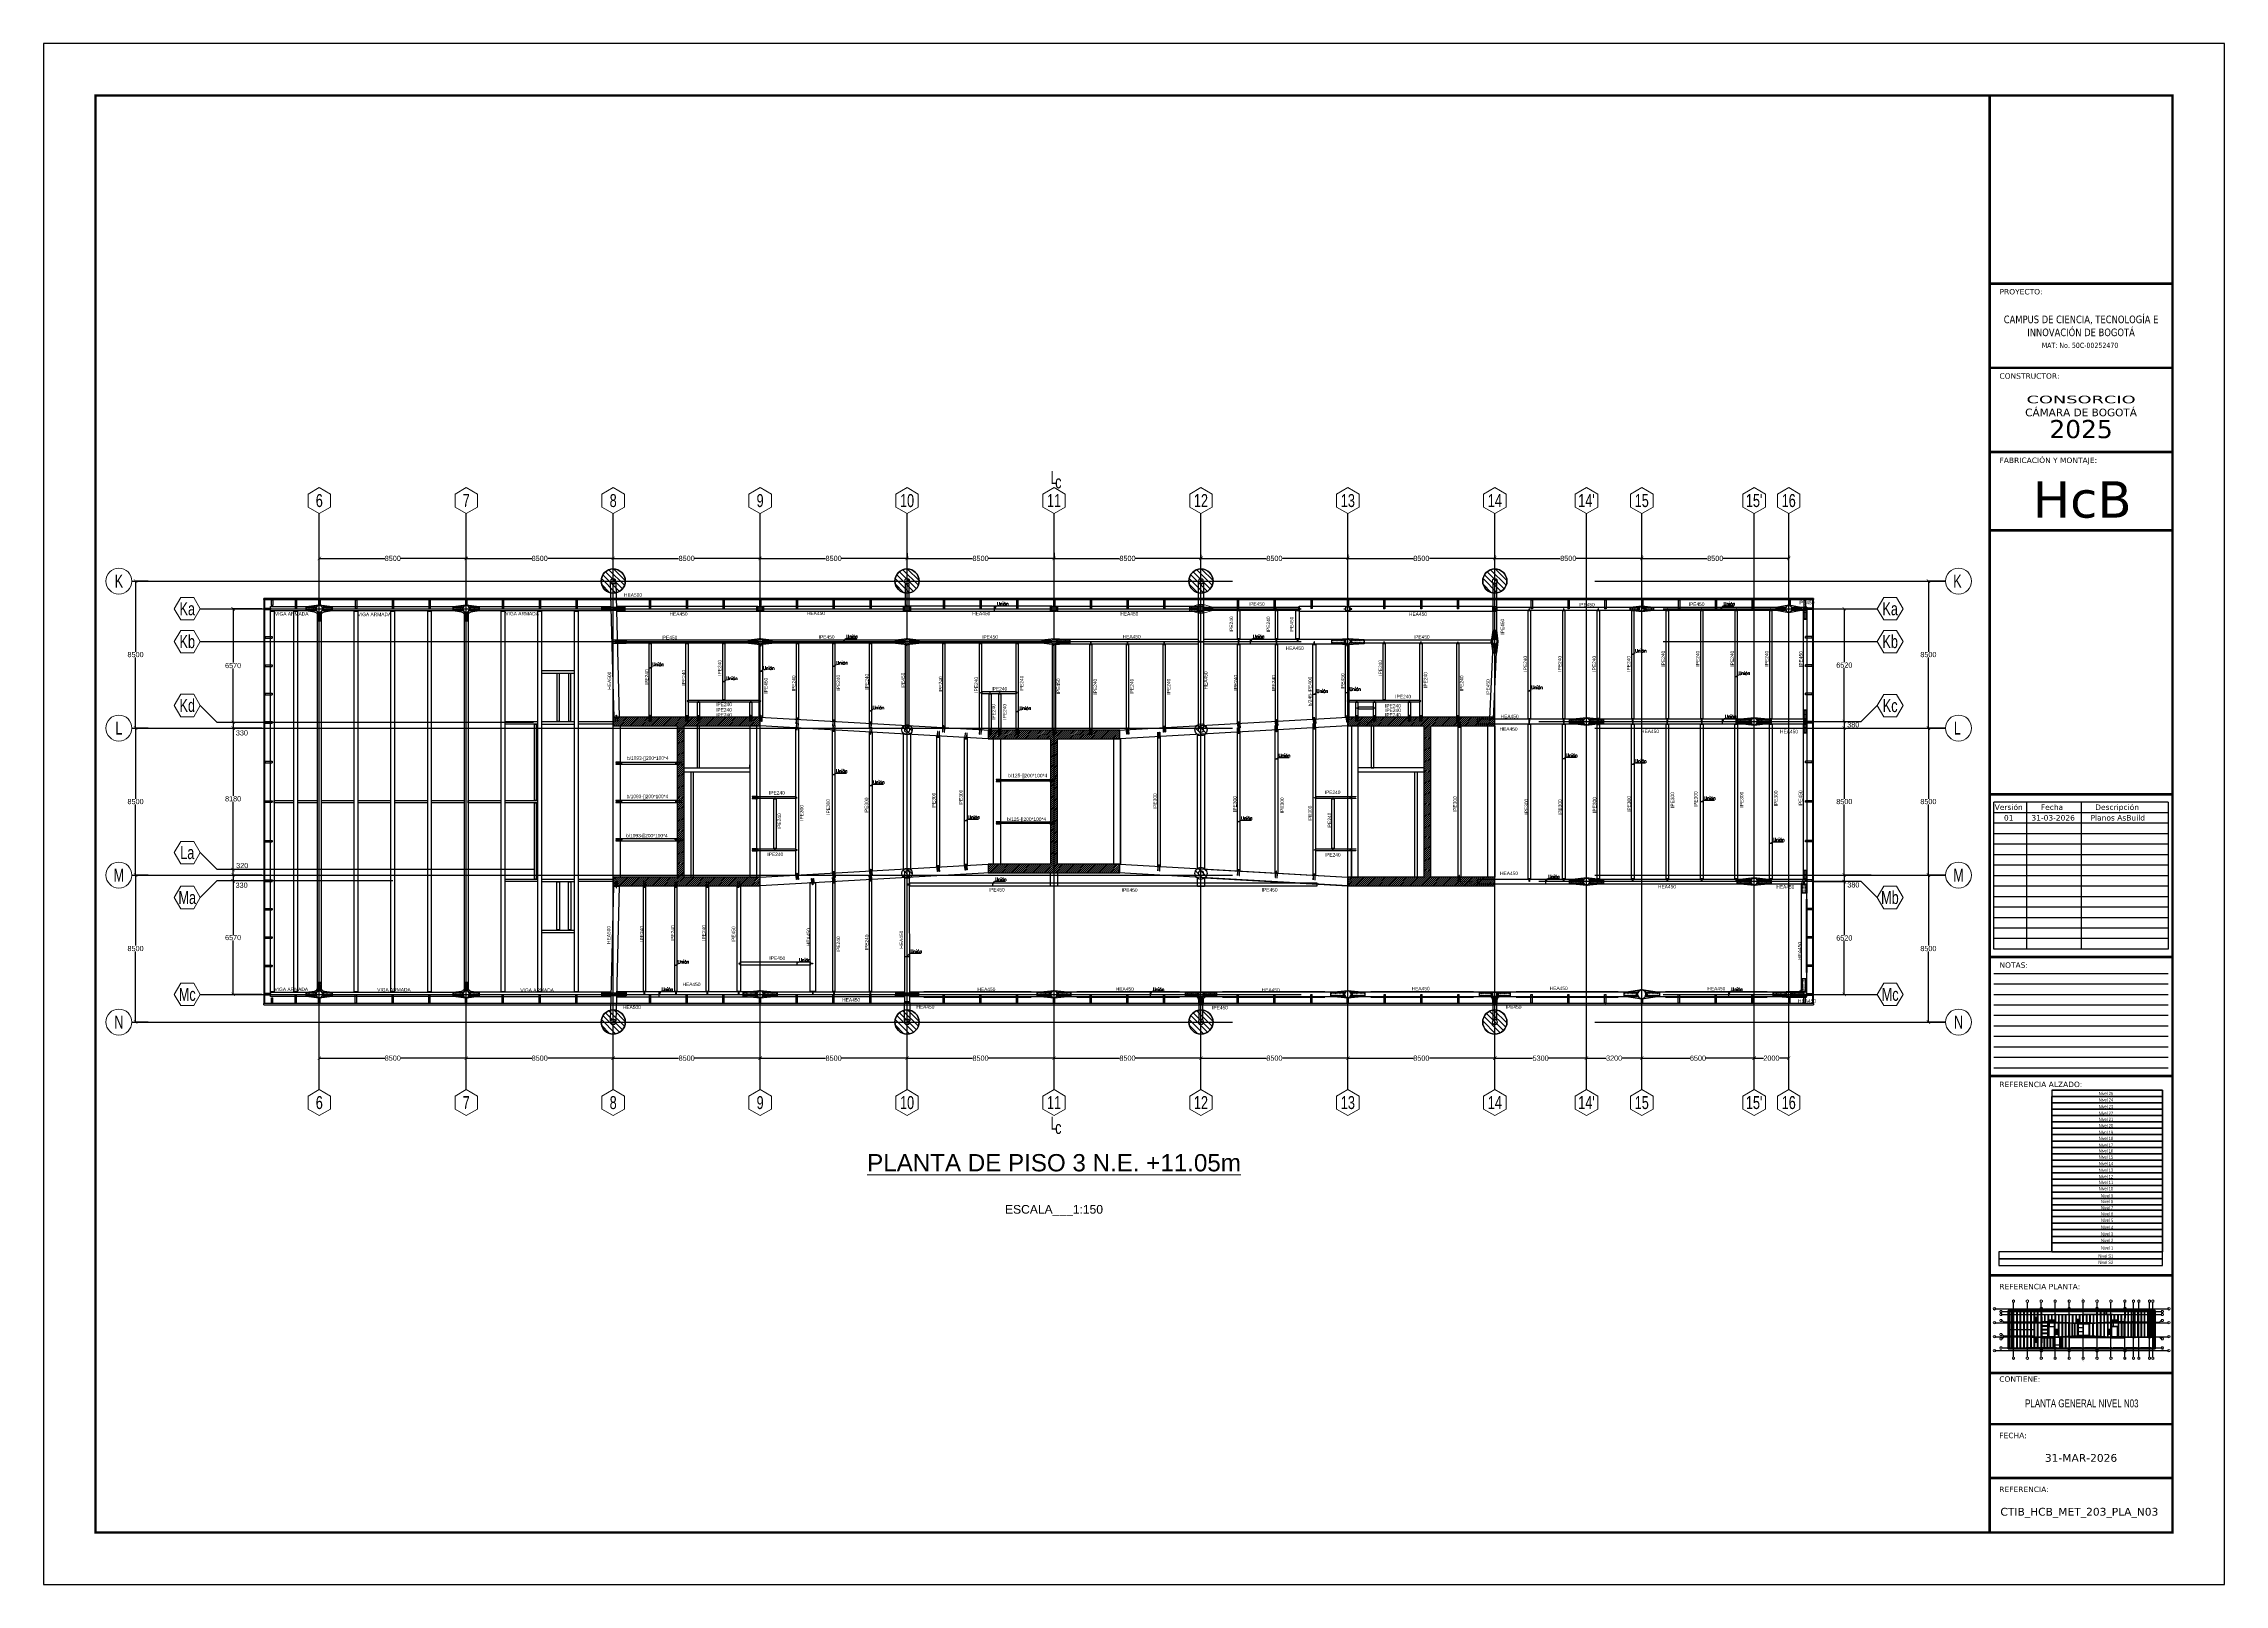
# Paper-space layout 'Layout2' of a CAD drawing. Header units: millimetres. Extents: x 4 to 845, y 6 to 600.
# The model-space entities are those that its viewports show. They can reach past a viewport. Long polylines and large blocks are cut down to what shows.
import ezdxf
from ezdxf.enums import TextEntityAlignment as Align

# ---------------------------------------------------------------- set-up
doc = ezdxf.new("R2010")
doc.units = ezdxf.units.MM
doc.header["$LTSCALE"] = 0.95
doc.linetypes.add('DXK_LINE_DOT2', pattern=[3.9198, 1.9599, -1.9599])
doc.linetypes.add('DXK_LINE_DOT3', pattern=[5.9187, 2.979, -0.9799, 0.9799, -0.9799])
doc.layers.get('0').update_dxf_attribs({"color": 255})
for name, color, linetype, lineweight in [('0-3', 250, 'Continuous', 5), ('E_COLUMNAS', 1, 'Continuous', 18), ('E_COLUMNAS-1', 1, 'Continuous', 25), ('E_COLUMNAS-2', 1, 'Continuous', 9), ('E_COLUMNAS-3', 1, 'Continuous', 35), ('E_MUROS', 2, 'Continuous', 18), ('E_TEXTO', 3, 'Continuous', 9), ('E_VIGAS-1', 254, 'Continuous', 25), ('E_VIGAS-2', 8, 'Continuous', 25), ('HCB-TEXT-H1', 6, 'Continuous', 18), ('HCB-TEXT-H2', 4, 'Continuous', 18), ('HCB_EJES', 1, 'DXK_LINE_DOT3', 9), ('S-COLS-HDLN-1', 52, 'Continuous', 9), ('S-COLS-HDLN-2', 52, 'Continuous', 35)]:
    doc.layers.add(name, color=color, linetype=linetype, lineweight=lineweight)
for name, color, linetype in [('COTAS', 8, 'Continuous'), ('CX', 4, 'Continuous'), ('FORMATO', 7, 'Continuous'), ('HCB-ACH_PANT', 253, 'Continuous'), ('HCB-EJES', 1, 'Continuous'), ('HCB-PLATINAS', 5, 'Continuous'), ('HCB-ROTULOS', 2, 'Continuous'), ('HCB_PANTALLAS', 6, 'Continuous'), ('HCB_VIGAS', 4, 'Continuous'), ('P-PLATINA', 6, 'Continuous'), ('UNIÒN', 6, 'Continuous'), ('VIEWPORT', 7, 'Continuous')]:
    doc.layers.add(name, color=color, linetype=linetype)
doc.layers.get('CX').freeze()
doc.layers.get('VIEWPORT').freeze()
doc.styles.add('Arial Narrow_3', font='', dxfattribs={"width": 0.85, "height": 0.05})
doc.styles.add('Arial Narrow_B_1', font='verdana.ttf', dxfattribs={"height": 0.0025})
doc.styles.add('CNI_COTAS', font='romans.shx', dxfattribs={"width": 0.8})
doc.styles.add('VERDANA', font='arial.ttf')
doc.styles.get('Arial Narrow_3').set_extended_font_data('Arial Narrow')
doc.dimstyles.new('1.125', dxfattribs={"dimscale": 0, "dimtxt": 300, "dimasz": 200, "dimexe": 4, "dimexo": 4, "dimgap": 15, "dimtad": 0, "dimdec": 0, "dimzin": 4, "dimdsep": 46, "dimtxsty": 'VERDANA', "dimblk": 'ARCHTICK', "dimcen": -10, "dimclrd": 256, "dimclrt": 3, "dimadec": 0, "dimazin": 0, "dimtfac": 1, "dimtdec": 0, "dimtmove": 2, "dimatfit": 0, "dimldrblk": 'OBLIQUE', "dimfxl": 0.05, "dimtolj": 1, "dimtzin": 0, "dimarcsym": 0})
doc.dimstyles.new('UNIÒN', dxfattribs={"dimscale": 0, "dimtxt": 200, "dimasz": 60, "dimexe": 4, "dimexo": 4, "dimgap": 15, "dimtad": 1, "dimdec": 0, "dimzin": 4, "dimdsep": 46, "dimtxsty": 'CNI_COTAS', "dimcen": -0.09, "dimclrd": 6, "dimclrt": 3, "dimadec": 0, "dimazin": 0, "dimtfac": 1, "dimtdec": 0, "dimtmove": 2, "dimatfit": 0, "dimfxl": 0.05, "dimtolj": 1, "dimtzin": 0, "dimarcsym": 0})
pattern_1 = [(135, (82662.1, -140662.42), (-159.09903, -159.09903), [])]
pattern_2 = [(45, (-13332.36, -5955.66), (-56.1266, 56.1266), [])]

# ---------------------------------------------------------------- blocks, each defined once
blk = doc.blocks.new('EST_SFM_VIGA-METALICA-SECCION-C - EST_SFM_VIGA-METALICA-UPN160-1510769-_10_00m_N_E_-NIVEL-3 DOC')
at = {"layer": 'E_VIGAS-1'}
for p, q in [((-11.69, -0.02), (-11.69, 0.05)), ((11.68, 0.05), (-11.69, 0.05)), ((11.68, 0.05), (11.68, -0.02)), ((-11.69, -0.02), (11.68, -0.02))]:
    blk.add_line(p, q, dxfattribs=at)
blk = doc.blocks.new('EST_SFM_VIGA-METALICA-SECCION-C - EST_SFM_VIGA-METALICA-UPN160-1505289-_10_00m_N_E_-NIVEL-3 DOC')
at = {"layer": 'E_VIGAS-1'}
for p, q in [((-44.83, -0.05), (-44.83, 0.02)), ((44.82, 0.02), (-44.83, 0.02)), ((44.82, 0.02), (44.82, -0.05)), ((-44.83, -0.05), (44.82, -0.05))]:
    blk.add_line(p, q, dxfattribs=at)
blk = doc.blocks.new('EST_SFM_VIGA-METALICA-SECCION-C - EST_SFM_VIGA-METALICA-UPN160-1510871-_10_00m_N_E_-NIVEL-3 DOC')
at = {"layer": 'E_VIGAS-1'}
for p, q in [((-11.69, -0.05), (-11.69, 0.02)), ((11.68, 0.02), (-11.69, 0.02)), ((11.68, 0.02), (11.68, -0.05)), ((-11.69, -0.05), (11.68, -0.05))]:
    blk.add_line(p, q, dxfattribs=at)
blk = doc.blocks.new('EST_SFM_VIGA-METALICA-SECCION-C - EST_SFM_VIGA-METALICA-UPN160-1509776-_10_00m_N_E_-NIVEL-3 DOC')
at = {"layer": 'E_VIGAS-1'}
for p, q in [((-44.83, -0.02), (-44.83, 0.05)), ((44.82, 0.05), (-44.83, 0.05)), ((44.82, 0.05), (44.82, -0.02)), ((-44.83, -0.02), (44.82, -0.02))]:
    blk.add_line(p, q, dxfattribs=at)
blk = doc.blocks.new('DCTIB_CNI_EST_MOD-1A-FAC_0001_rvt-2-_10_00m_N_E_-NIVEL-3 DOC')
at = {"layer": 'E_VIGAS-1'}
for p, q in [((-85.81, 164.56), (-85.79, 164.56)), ((-85.79, 164.55), (-85.81, 164.55)), ((-85.79, 164.52), (-85.79, 164.6)), ((-85.79, 164.57), (-85.79, 164.6)), ((-85.79, 164.6), (-85.79, 164.6)), ((-85.79, 164.6), (-85.49, 164.6)), ((-85.79, 164.6), (-85.79, 164.52)), ((-85.79, 164.56), (-85.79, 164.56)), ((-85.79, 164.55), (-85.79, 164.55)), ((-85.79, 164.52), (-85.79, 164.54)), ((-85.79, 164.52), (-85.49, 164.52)), ((-85.79, 164.52), (-85.79, 164.52)), ((-85.49, 164.6), (-85.49, 164.52)), ((-85.44, 165.08), (-85.35, 165.08)), ((-85.35, 165.08), (-85.44, 165.08)), ((-85.44, 165.08), (-85.44, 164.76)), ((-85.44, 165.08), (-85.44, 165.08)), ((-85.44, 165.08), (-85.41, 165.08)), ((-85.35, 164.76), (-85.44, 164.76)), ((-85.4, 165.08), (-85.4, 165.1)), ((-85.4, 165.08), (-85.4, 165.08)), ((-85.39, 165.1), (-85.39, 165.08)), ((-85.39, 165.08), (-85.39, 165.08)), ((-85.38, 165.08), (-85.35, 165.08)), ((-85.35, 165.08), (-85.35, 165.08)), ((-85.35, 165.08), (-85.35, 164.76)), ((-84.06, 165.08), (-83.98, 165.08)), ((-83.98, 165.08), (-84.06, 165.08)), ((-84.06, 165.08), (-84.06, 164.56)), ((-84.06, 165.08), (-84.06, 165.08)), ((-84.06, 165.08), (-84.04, 165.08)), ((-83.98, 164.56), (-84.06, 164.56)), ((-84.03, 165.08), (-84.03, 165.1)), ((-84.03, 165.08), (-84.03, 165.08)), ((-84.02, 165.1), (-84.02, 165.08)), ((-84.02, 165.08), (-84.02, 165.08)), ((-84.01, 165.08), (-83.98, 165.08)), ((-83.98, 165.08), (-83.98, 165.08)), ((-83.98, 165.08), (-83.98, 164.56)), ((-82.7, 165.08), (-82.62, 165.08)), ((-82.62, 165.08), (-82.7, 165.08)), ((-82.7, 165.08), (-82.7, 164.77)), ((-82.7, 165.08), (-82.7, 165.08)), ((-82.7, 165.08), (-82.68, 165.08)), ((-82.62, 164.77), (-82.7, 164.77)), ((-82.66, 165.1), (-82.66, 165.08)), ((-82.66, 165.08), (-82.66, 165.1)), ((-82.66, 165.08), (-82.66, 165.08)), ((-82.66, 165.08), (-82.66, 165.08)), ((-82.65, 165.08), (-82.62, 165.08)), ((-82.62, 165.08), (-82.62, 165.08)), ((-82.62, 165.08), (-82.62, 164.77)), ((-80.58, 165.08), (-80.5, 165.08)), ((-80.5, 165.08), (-80.58, 165.08)), ((-80.58, 165.08), (-80.58, 164.56)), ((-80.58, 165.08), (-80.58, 165.08)), ((-80.58, 165.08), (-80.55, 165.08)), ((-80.5, 164.56), (-80.58, 164.56)), ((-80.54, 165.08), (-80.54, 165.1)), ((-80.54, 165.08), (-80.54, 165.08)), ((-80.53, 165.1), (-80.53, 165.08)), ((-80.53, 165.08), (-80.53, 165.08)), ((-80.52, 165.08), (-80.5, 165.08)), ((-80.5, 165.08), (-80.5, 165.08)), ((-80.5, 165.08), (-80.5, 164.56)), ((-78.45, 165.08), (-78.37, 165.08)), ((-78.37, 165.08), (-78.45, 165.08)), ((-78.45, 165.08), (-78.45, 164.56)), ((-78.45, 165.08), (-78.45, 165.08)), ((-78.45, 165.08), (-78.43, 165.08)), ((-78.37, 164.56), (-78.45, 164.56)), ((-78.41, 165.1), (-78.41, 165.08)), ((-78.41, 165.08), (-78.41, 165.1)), ((-78.41, 165.08), (-78.41, 165.08)), ((-78.41, 165.08), (-78.41, 165.08)), ((-78.4, 165.08), (-78.37, 165.08)), ((-78.37, 165.08), (-78.37, 165.08)), ((-78.37, 165.08), (-78.37, 164.56)), ((-76.33, 165.08), (-76.25, 165.08)), ((-76.25, 165.08), (-76.33, 165.08)), ((-76.33, 165.08), (-76.33, 164.56)), ((-76.33, 165.08), (-76.33, 165.08)), ((-76.33, 165.08), (-76.3, 165.08)), ((-76.25, 164.56), (-76.33, 164.56)), ((-76.29, 165.08), (-76.29, 165.1)), ((-76.29, 165.08), (-76.29, 165.08)), ((-76.28, 165.1), (-76.28, 165.08)), ((-76.28, 165.08), (-76.28, 165.08)), ((-76.27, 165.08), (-76.25, 165.08)), ((-76.25, 165.08), (-76.25, 165.08)), ((-76.25, 165.08), (-76.25, 164.56)), ((-74.2, 165.08), (-74.12, 165.08)), ((-74.12, 165.08), (-74.2, 165.08)), ((-74.2, 165.08), (-74.2, 164.76)), ((-74.2, 165.08), (-74.2, 165.08)), ((-74.2, 165.08), (-74.18, 165.08)), ((-74.12, 164.76), (-74.2, 164.76)), ((-74.16, 165.1), (-74.16, 165.08)), ((-74.16, 165.08), (-74.16, 165.1)), ((-74.16, 165.08), (-74.16, 165.08)), ((-74.16, 165.08), (-74.16, 165.08)), ((-74.15, 165.08), (-74.12, 165.08)), ((-74.12, 165.08), (-74.12, 165.08)), ((-74.12, 165.08), (-74.12, 164.76)), ((-72.08, 165.08), (-72, 165.08)), ((-72, 165.08), (-72.08, 165.08)), ((-72.08, 165.08), (-72.08, 164.56)), ((-72.08, 165.08), (-72.08, 165.08)), ((-72.08, 165.08), (-72.05, 165.08)), ((-72, 164.56), (-72.08, 164.56)), ((-72.04, 165.08), (-72.04, 165.1)), ((-72.04, 165.08), (-72.04, 165.08)), ((-72.03, 165.1), (-72.03, 165.08)), ((-72.03, 165.08), (-72.03, 165.08)), ((-72.02, 165.08), (-72, 165.08)), ((-72, 165.08), (-72, 165.08)), ((-72, 165.08), (-72, 164.56)), ((-69.95, 165.08), (-69.87, 165.08)), ((-69.87, 165.08), (-69.95, 165.08)), ((-69.95, 165.08), (-69.95, 164.56)), ((-69.95, 165.08), (-69.95, 165.08)), ((-69.95, 165.08), (-69.93, 165.08)), ((-69.87, 164.56), (-69.95, 164.56)), ((-69.91, 165.1), (-69.91, 165.08)), ((-69.91, 165.08), (-69.91, 165.1)), ((-69.91, 165.08), (-69.91, 165.08)), ((-69.91, 165.08), (-69.91, 165.08)), ((-69.9, 165.08), (-69.87, 165.08)), ((-69.87, 165.08), (-69.87, 165.08)), ((-69.87, 165.08), (-69.87, 164.56)), ((-67.83, 165.08), (-67.75, 165.08)), ((-67.75, 165.08), (-67.83, 165.08)), ((-67.83, 165.08), (-67.83, 164.56)), ((-67.83, 165.08), (-67.83, 165.08)), ((-67.83, 165.08), (-67.8, 165.08)), ((-67.75, 164.56), (-67.83, 164.56)), ((-67.79, 165.08), (-67.79, 165.1)), ((-67.79, 165.08), (-67.79, 165.08)), ((-67.78, 165.1), (-67.78, 165.08)), ((-67.78, 165.08), (-67.78, 165.08)), ((-67.77, 165.08), (-67.75, 165.08)), ((-67.75, 165.08), (-67.75, 165.08)), ((-67.75, 165.08), (-67.75, 164.56)), ((-63.58, 165.08), (-63.5, 165.08)), ((-63.5, 165.08), (-63.58, 165.08)), ((-63.58, 165.08), (-63.58, 164.56)), ((-63.58, 165.08), (-63.58, 165.08)), ((-63.58, 165.08), (-63.56, 165.08)), ((-63.5, 164.56), (-63.58, 164.56)), ((-63.54, 165.1), (-63.54, 165.08)), ((-63.54, 165.08), (-63.54, 165.1)), ((-63.54, 165.08), (-63.54, 165.08)), ((-63.54, 165.08), (-63.54, 165.08)), ((-63.53, 165.08), (-63.5, 165.08)), ((-63.5, 165.08), (-63.5, 165.08)), ((-63.5, 165.08), (-63.5, 164.56)), ((-61.45, 165.08), (-61.37, 165.08)), ((-61.37, 165.08), (-61.45, 165.08)), ((-61.45, 165.08), (-61.45, 164.56)), ((-61.45, 165.08), (-61.45, 165.08)), ((-61.45, 165.08), (-61.43, 165.08)), ((-61.37, 164.56), (-61.45, 164.56)), ((-61.41, 165.1), (-61.41, 165.08)), ((-61.41, 165.08), (-61.41, 165.1)), ((-61.41, 165.08), (-61.41, 165.08)), ((-61.41, 165.08), (-61.41, 165.08)), ((-61.4, 165.08), (-61.37, 165.08)), ((-61.37, 165.08), (-61.37, 165.08)), ((-61.37, 165.08), (-61.37, 164.56)), ((-59.32, 165.08), (-59.24, 165.08)), ((-59.24, 165.08), (-59.32, 165.08)), ((-59.32, 165.08), (-59.32, 164.56)), ((-59.32, 165.08), (-59.32, 165.08)), ((-59.32, 165.08), (-59.3, 165.08)), ((-59.24, 164.56), (-59.32, 164.56)), ((-59.28, 165.1), (-59.28, 165.08)), ((-59.28, 165.08), (-59.28, 165.1)), ((-59.28, 165.08), (-59.28, 165.08)), ((-59.28, 165.08), (-59.28, 165.08)), ((-59.27, 165.08), (-59.24, 165.08)), ((-59.24, 165.08), (-59.24, 165.08)), ((-59.24, 165.08), (-59.24, 164.56)), ((-57.2, 165.08), (-57.12, 165.08)), ((-57.12, 165.08), (-57.2, 165.08)), ((-57.2, 165.08), (-57.2, 164.69)), ((-57.2, 165.08), (-57.2, 165.08)), ((-57.2, 165.08), (-57.18, 165.08)), ((-57.12, 164.69), (-57.2, 164.69)), ((-57.16, 165.1), (-57.16, 165.08)), ((-57.16, 165.08), (-57.16, 165.1)), ((-57.16, 165.08), (-57.16, 165.08)), ((-57.16, 165.08), (-57.16, 165.08)), ((-57.15, 165.08), (-57.12, 165.08)), ((-57.12, 165.08), (-57.12, 165.08)), ((-57.12, 165.08), (-57.12, 164.69)), ((-55.08, 165.08), (-55, 165.08)), ((-55, 165.08), (-55.08, 165.08)), ((-55.08, 165.08), (-55.08, 164.56)), ((-55.08, 165.08), (-55.08, 165.08)), ((-55.08, 165.08), (-55.06, 165.08)), ((-55, 164.56), (-55.08, 164.56)), ((-55.04, 165.1), (-55.04, 165.08)), ((-55.04, 165.08), (-55.04, 165.1)), ((-55.04, 165.08), (-55.04, 165.08)), ((-55.04, 165.08), (-55.04, 165.08)), ((-55.03, 165.08), (-55, 165.08)), ((-55, 165.08), (-55, 165.08)), ((-55, 165.08), (-55, 164.56)), ((-52.95, 165.08), (-52.87, 165.08)), ((-52.87, 165.08), (-52.95, 165.08)), ((-52.95, 165.08), (-52.95, 164.56)), ((-52.95, 165.08), (-52.95, 165.08)), ((-52.95, 165.08), (-52.93, 165.08)), ((-52.87, 164.56), (-52.95, 164.56)), ((-52.91, 165.1), (-52.91, 165.08)), ((-52.91, 165.08), (-52.91, 165.1)), ((-52.91, 165.08), (-52.91, 165.08)), ((-52.91, 165.08), (-52.91, 165.08)), ((-52.9, 165.08), (-52.87, 165.08)), ((-52.87, 165.08), (-52.87, 165.08)), ((-52.87, 165.08), (-52.87, 164.56)), ((-50.82, 165.08), (-50.74, 165.08)), ((-50.74, 165.08), (-50.82, 165.08)), ((-50.82, 165.08), (-50.82, 164.56)), ((-50.82, 165.08), (-50.82, 165.08)), ((-50.82, 165.08), (-50.8, 165.08)), ((-50.74, 164.56), (-50.82, 164.56)), ((-50.78, 165.1), (-50.78, 165.08)), ((-50.78, 165.08), (-50.78, 165.1)), ((-50.78, 165.08), (-50.78, 165.08)), ((-50.78, 165.08), (-50.78, 165.08)), ((-50.77, 165.08), (-50.74, 165.08)), ((-50.74, 165.08), (-50.74, 165.08)), ((-50.74, 165.08), (-50.74, 164.56)), ((-46.58, 165.08), (-46.5, 165.08)), ((-46.5, 165.08), (-46.58, 165.08)), ((-46.58, 165.08), (-46.58, 164.56)), ((-46.58, 165.08), (-46.58, 165.08)), ((-46.58, 165.08), (-46.55, 165.08)), ((-46.5, 164.56), (-46.58, 164.56)), ((-46.54, 165.08), (-46.54, 165.1)), ((-46.54, 165.08), (-46.54, 165.08)), ((-46.53, 165.1), (-46.53, 165.08)), ((-46.53, 165.08), (-46.53, 165.08)), ((-46.52, 165.08), (-46.5, 165.08)), ((-46.5, 165.08), (-46.5, 165.08)), ((-46.5, 165.08), (-46.5, 164.56)), ((-44.45, 165.08), (-44.37, 165.08)), ((-44.37, 165.08), (-44.45, 165.08)), ((-44.45, 165.08), (-44.45, 164.56)), ((-44.45, 165.08), (-44.45, 165.08)), ((-44.45, 165.08), (-44.43, 165.08)), ((-44.37, 164.56), (-44.45, 164.56)), ((-44.41, 165.1), (-44.41, 165.08)), ((-44.41, 165.08), (-44.41, 165.1)), ((-44.41, 165.08), (-44.41, 165.08)), ((-44.41, 165.08), (-44.41, 165.08)), ((-44.4, 165.08), (-44.37, 165.08)), ((-44.37, 165.08), (-44.37, 165.08)), ((-44.37, 165.08), (-44.37, 164.56)), ((-42.33, 165.08), (-42.25, 165.08)), ((-42.25, 165.08), (-42.33, 165.08)), ((-42.33, 165.08), (-42.33, 164.56)), ((-42.33, 165.08), (-42.33, 165.08)), ((-42.33, 165.08), (-42.3, 165.08)), ((-42.25, 164.56), (-42.33, 164.56)), ((-42.29, 165.08), (-42.29, 165.1)), ((-42.29, 165.08), (-42.29, 165.08)), ((-42.28, 165.1), (-42.28, 165.08)), ((-42.28, 165.08), (-42.28, 165.08)), ((-42.27, 165.08), (-42.25, 165.08)), ((-42.25, 165.08), (-42.25, 165.08)), ((-42.25, 165.08), (-42.25, 164.56)), ((-40.2, 165.08), (-40.12, 165.08)), ((-40.12, 165.08), (-40.2, 165.08)), ((-40.2, 165.08), (-40.2, 164.68)), ((-40.2, 165.08), (-40.2, 165.08)), ((-40.2, 165.08), (-40.18, 165.08)), ((-40.12, 164.68), (-40.2, 164.68)), ((-40.16, 165.1), (-40.16, 165.08)), ((-40.16, 165.08), (-40.16, 165.1)), ((-40.16, 165.08), (-40.16, 165.08)), ((-40.16, 165.08), (-40.16, 165.08)), ((-40.15, 165.08), (-40.12, 165.08)), ((-40.12, 165.08), (-40.12, 165.08)), ((-40.12, 165.08), (-40.12, 164.68)), ((-38.08, 165.08), (-38, 165.08)), ((-38, 165.08), (-38.08, 165.08)), ((-38.08, 165.08), (-38.08, 164.57)), ((-38.08, 165.08), (-38.08, 165.08)), ((-38.08, 165.08), (-38.05, 165.08)), ((-38, 164.57), (-38.08, 164.57)), ((-38.04, 165.09), (-38.03, 165.09)), ((-38.04, 165.08), (-38.04, 165.09)), ((-38.04, 165.08), (-38.04, 165.08)), ((-38.03, 165.09), (-38.03, 165.08)), ((-38.03, 165.08), (-38.03, 165.08)), ((-38.02, 165.08), (-38, 165.08)), ((-38, 165.08), (-38, 165.08)), ((-38, 165.08), (-38, 164.57)), ((-35.95, 165.08), (-35.87, 165.08)), ((-35.87, 165.08), (-35.95, 165.08)), ((-35.95, 165.08), (-35.95, 164.56)), ((-35.95, 165.08), (-35.95, 165.08)), ((-35.95, 165.08), (-35.93, 165.08)), ((-35.87, 164.56), (-35.95, 164.56)), ((-35.91, 165.09), (-35.91, 165.09)), ((-35.91, 165.09), (-35.91, 165.08)), ((-35.91, 165.08), (-35.91, 165.09)), ((-35.91, 165.08), (-35.91, 165.08)), ((-35.91, 165.08), (-35.91, 165.08)), ((-35.9, 165.08), (-35.87, 165.08)), ((-35.87, 165.08), (-35.87, 165.08)), ((-35.87, 165.08), (-35.87, 164.56)), ((-33.83, 165.08), (-33.75, 165.08)), ((-33.75, 165.08), (-33.83, 165.08)), ((-33.83, 165.08), (-33.83, 164.56)), ((-33.83, 165.08), (-33.83, 165.08)), ((-33.83, 165.08), (-33.8, 165.08)), ((-33.75, 164.56), (-33.83, 164.56)), ((-33.79, 165.09), (-33.78, 165.09)), ((-33.79, 165.08), (-33.79, 165.09)), ((-33.79, 165.08), (-33.79, 165.08)), ((-33.78, 165.09), (-33.78, 165.08)), ((-33.78, 165.08), (-33.78, 165.08)), ((-33.77, 165.08), (-33.75, 165.08)), ((-33.75, 165.08), (-33.75, 165.08)), ((-33.75, 165.08), (-33.75, 164.56)), ((-29.57, 165.08), (-29.49, 165.08)), ((-29.49, 165.08), (-29.57, 165.08)), ((-29.57, 165.08), (-29.57, 164.56)), ((-29.57, 165.08), (-29.57, 165.08)), ((-29.57, 165.08), (-29.55, 165.08)), ((-29.49, 164.56), (-29.57, 164.56)), ((-29.53, 165.1), (-29.53, 165.08)), ((-29.53, 165.08), (-29.53, 165.1)), ((-29.53, 165.08), (-29.53, 165.08)), ((-29.53, 165.08), (-29.53, 165.08)), ((-29.52, 165.08), (-29.49, 165.08)), ((-29.49, 165.08), (-29.49, 165.08)), ((-29.49, 165.08), (-29.49, 164.56)), ((-27.44, 165.08), (-27.36, 165.08)), ((-27.36, 165.08), (-27.44, 165.08)), ((-27.44, 165.08), (-27.44, 164.56)), ((-27.44, 165.08), (-27.44, 165.08)), ((-27.44, 165.08), (-27.42, 165.08)), ((-27.36, 164.56), (-27.44, 164.56)), ((-27.4, 165.1), (-27.4, 165.08)), ((-27.4, 165.08), (-27.4, 165.1)), ((-27.4, 165.08), (-27.4, 165.08)), ((-27.4, 165.08), (-27.4, 165.08)), ((-27.39, 165.08), (-27.36, 165.08)), ((-27.36, 165.08), (-27.36, 165.08)), ((-27.36, 165.08), (-27.36, 164.56)), ((-25.31, 165.08), (-25.23, 165.08)), ((-25.23, 165.08), (-25.31, 165.08)), ((-25.31, 165.08), (-25.31, 164.57)), ((-25.31, 165.08), (-25.31, 165.08)), ((-25.31, 165.08), (-25.29, 165.08)), ((-25.23, 164.57), (-25.31, 164.57)), ((-25.27, 165.09), (-25.27, 165.09)), ((-25.27, 165.09), (-25.27, 165.08)), ((-25.27, 165.08), (-25.27, 165.09)), ((-25.27, 165.08), (-25.27, 165.08)), ((-25.27, 165.08), (-25.27, 165.08)), ((-25.26, 165.08), (-25.23, 165.08)), ((-25.23, 165.08), (-25.23, 165.08)), ((-25.23, 165.08), (-25.23, 164.57)), ((-23.2, 165.08), (-23.12, 165.08)), ((-23.12, 165.08), (-23.2, 165.08)), ((-23.2, 165.08), (-23.2, 164.68)), ((-23.2, 165.08), (-23.2, 165.08)), ((-23.2, 165.08), (-23.18, 165.08)), ((-23.12, 164.68), (-23.2, 164.68)), ((-23.16, 165.1), (-23.16, 165.08)), ((-23.16, 165.08), (-23.16, 165.1)), ((-23.16, 165.08), (-23.16, 165.08)), ((-23.16, 165.08), (-23.16, 165.08)), ((-23.15, 165.08), (-23.12, 165.08)), ((-23.12, 165.08), (-23.12, 165.08)), ((-23.12, 165.08), (-23.12, 164.68)), ((-21.11, 165.08), (-21.03, 165.08)), ((-21.03, 165.08), (-21.11, 165.08)), ((-21.11, 165.08), (-21.11, 164.56)), ((-21.11, 165.08), (-21.11, 165.08)), ((-21.11, 165.08), (-21.08, 165.08)), ((-21.03, 164.56), (-21.11, 164.56)), ((-21.07, 165.08), (-21.07, 165.1)), ((-21.07, 165.08), (-21.07, 165.08)), ((-21.06, 165.1), (-21.06, 165.08)), ((-21.06, 165.08), (-21.06, 165.08)), ((-21.05, 165.08), (-21.03, 165.08)), ((-21.03, 165.08), (-21.03, 165.08)), ((-21.03, 165.08), (-21.03, 164.56)), ((-18.97, 165.08), (-18.89, 165.08)), ((-18.89, 165.08), (-18.97, 165.08)), ((-18.97, 165.08), (-18.97, 164.56)), ((-18.97, 165.08), (-18.97, 165.08)), ((-18.97, 165.08), (-18.95, 165.08)), ((-18.89, 164.56), (-18.97, 164.56)), ((-18.93, 165.1), (-18.93, 165.08)), ((-18.93, 165.08), (-18.93, 165.1)), ((-18.93, 165.08), (-18.93, 165.08)), ((-18.93, 165.08), (-18.93, 165.08)), ((-18.92, 165.08), (-18.89, 165.08)), ((-18.89, 165.08), (-18.89, 165.08)), ((-18.89, 165.08), (-18.89, 164.56)), ((-16.84, 165.08), (-16.76, 165.08)), ((-16.76, 165.08), (-16.84, 165.08)), ((-16.84, 165.08), (-16.84, 164.56)), ((-16.84, 165.08), (-16.84, 165.08)), ((-16.84, 165.08), (-16.81, 165.08)), ((-16.76, 164.56), (-16.84, 164.56)), ((-16.8, 165.08), (-16.8, 165.1)), ((-16.8, 165.08), (-16.8, 165.08)), ((-16.79, 165.1), (-16.79, 165.08)), ((-16.79, 165.08), (-16.79, 165.08)), ((-16.78, 165.08), (-16.76, 165.08)), ((-16.76, 165.08), (-16.76, 165.08)), ((-16.76, 165.08), (-16.76, 164.56)), ((-12.57, 165.08), (-12.49, 165.08)), ((-12.49, 165.08), (-12.57, 165.08)), ((-12.57, 165.08), (-12.57, 164.56)), ((-12.57, 165.08), (-12.57, 165.08)), ((-12.57, 165.08), (-12.55, 165.08)), ((-12.49, 164.56), (-12.57, 164.56)), ((-12.53, 165.1), (-12.53, 165.08)), ((-12.53, 165.08), (-12.53, 165.1)), ((-12.53, 165.08), (-12.53, 165.08)), ((-12.53, 165.08), (-12.53, 165.08)), ((-12.52, 165.08), (-12.49, 165.08)), ((-12.49, 165.08), (-12.49, 165.08)), ((-12.49, 165.08), (-12.49, 164.56)), ((-10.44, 165.08), (-10.36, 165.08)), ((-10.36, 165.08), (-10.44, 165.08)), ((-10.44, 165.08), (-10.44, 164.56)), ((-10.44, 165.08), (-10.44, 165.08)), ((-10.44, 165.08), (-10.42, 165.08)), ((-10.36, 164.56), (-10.44, 164.56)), ((-10.4, 165.1), (-10.4, 165.08)), ((-10.4, 165.08), (-10.4, 165.1)), ((-10.4, 165.08), (-10.4, 165.08)), ((-10.4, 165.08), (-10.4, 165.08)), ((-10.39, 165.08), (-10.36, 165.08)), ((-10.36, 165.08), (-10.36, 165.08)), ((-10.36, 165.08), (-10.36, 164.56)), ((-8.31, 165.08), (-8.23, 165.08)), ((-8.23, 165.08), (-8.31, 165.08)), ((-8.31, 165.08), (-8.31, 164.56)), ((-8.31, 165.08), (-8.31, 165.08)), ((-8.31, 165.08), (-8.29, 165.08)), ((-8.23, 164.56), (-8.31, 164.56)), ((-8.27, 165.1), (-8.27, 165.08)), ((-8.27, 165.08), (-8.27, 165.1)), ((-8.27, 165.08), (-8.27, 165.08)), ((-8.27, 165.08), (-8.27, 165.08)), ((-8.26, 165.08), (-8.23, 165.08)), ((-8.23, 165.08), (-8.23, 165.08)), ((-8.23, 165.08), (-8.23, 164.56)), ((-6.18, 165.08), (-6.1, 165.08)), ((-6.1, 165.08), (-6.18, 165.08)), ((-6.18, 165.08), (-6.18, 164.56)), ((-6.18, 165.08), (-6.18, 165.08)), ((-6.18, 165.08), (-6.16, 165.08)), ((-6.1, 164.56), (-6.18, 164.56)), ((-6.14, 165.1), (-6.14, 165.08)), ((-6.14, 165.08), (-6.14, 165.1)), ((-6.14, 165.08), (-6.14, 165.08)), ((-6.14, 165.08), (-6.14, 165.08)), ((-6.13, 165.08), (-6.1, 165.08)), ((-6.1, 165.08), (-6.1, 165.08)), ((-6.1, 165.08), (-6.1, 164.56)), ((-4.05, 165.08), (-3.97, 165.08)), ((-3.97, 165.08), (-4.05, 165.08)), ((-4.05, 165.08), (-4.05, 164.56)), ((-4.05, 165.08), (-4.05, 165.08)), ((-4.05, 165.08), (-4.03, 165.08)), ((-3.97, 164.56), (-4.05, 164.56)), ((-4.01, 165.1), (-4.01, 165.08)), ((-4.01, 165.08), (-4.01, 165.1)), ((-4.01, 165.08), (-4.01, 165.08)), ((-4.01, 165.08), (-4.01, 165.08)), ((-4, 165.08), (-3.97, 165.08)), ((-3.97, 165.08), (-3.97, 165.08)), ((-3.97, 165.08), (-3.97, 164.56)), ((-1.92, 165.08), (-1.84, 165.08)), ((-1.84, 165.08), (-1.92, 165.08)), ((-1.92, 165.08), (-1.92, 164.56)), ((-1.92, 165.08), (-1.92, 165.08)), ((-1.92, 165.08), (-1.9, 165.08)), ((-1.84, 164.56), (-1.92, 164.56)), ((-1.88, 165.1), (-1.88, 165.08)), ((-1.88, 165.08), (-1.88, 165.1)), ((-1.88, 165.08), (-1.88, 165.08)), ((-1.88, 165.08), (-1.88, 165.08)), ((-1.87, 165.08), (-1.84, 165.08)), ((-1.84, 165.08), (-1.84, 165.08)), ((-1.84, 165.08), (-1.84, 164.56)), ((0.21, 165.08), (0.29, 165.08)), ((0.29, 165.08), (0.21, 165.08)), ((0.21, 165.08), (0.21, 164.56)), ((0.21, 165.08), (0.21, 165.08)), ((0.21, 165.08), (0.23, 165.08)), ((0.29, 164.56), (0.21, 164.56)), ((0.25, 165.1), (0.25, 165.08)), ((0.25, 165.08), (0.25, 165.1)), ((0.25, 165.08), (0.25, 165.08)), ((0.25, 165.08), (0.25, 165.08)), ((0.26, 165.08), (0.29, 165.08)), ((0.29, 165.08), (0.29, 165.08)), ((0.29, 165.08), (0.29, 164.56)), ((2.34, 165.08), (2.42, 165.08)), ((2.42, 165.08), (2.34, 165.08)), ((2.34, 165.08), (2.34, 164.75)), ((2.34, 165.08), (2.34, 165.08)), ((2.34, 165.08), (2.36, 165.08)), ((2.42, 164.75), (2.34, 164.75)), ((2.38, 165.1), (2.38, 165.08)), ((2.38, 165.08), (2.38, 165.1)), ((2.38, 165.08), (2.38, 165.08)), ((2.38, 165.08), (2.38, 165.08)), ((2.39, 165.08), (2.42, 165.08)), ((2.42, 165.08), (2.42, 165.08)), ((2.42, 165.08), (2.42, 164.75)), ((3.22, 165.08), (3.3, 165.08)), ((3.3, 165.08), (3.22, 165.08)), ((3.22, 165.08), (3.22, 164.56)), ((3.22, 165.08), (3.22, 165.08)), ((3.22, 165.08), (3.24, 165.08)), ((3.3, 164.56), (3.22, 164.56)), ((3.26, 165.1), (3.26, 165.08)), ((3.26, 165.08), (3.26, 165.1)), ((3.26, 165.08), (3.26, 165.08)), ((3.26, 165.08), (3.26, 165.08)), ((3.27, 165.08), (3.3, 165.08)), ((3.3, 165.08), (3.3, 165.08)), ((3.3, 165.08), (3.3, 164.56)), ((3.38, 164.52), (3.38, 164.6)), ((3.69, 164.6), (3.38, 164.6)), ((3.69, 164.52), (3.38, 164.52)), ((3.69, 164.6), (3.69, 164.52)), ((3.69, 164.52), (3.69, 164.6)), ((3.69, 164.6), (3.7, 164.6)), ((3.7, 164.52), (3.69, 164.52)), ((3.7, 164.6), (3.7, 164.57)), ((3.7, 164.56), (3.7, 164.56)), ((3.7, 164.56), (3.71, 164.56)), ((3.7, 164.55), (3.7, 164.55)), ((3.71, 164.55), (3.7, 164.55)), ((3.7, 164.54), (3.7, 164.52)), ((-85.81, 162.92), (-85.79, 162.92)), ((-85.79, 162.91), (-85.81, 162.91)), ((-85.79, 162.87), (-85.79, 162.96)), ((-85.79, 162.93), (-85.79, 162.96)), ((-85.79, 162.96), (-85.79, 162.96)), ((-85.79, 162.96), (-85.39, 162.96)), ((-85.79, 162.96), (-85.79, 162.87)), ((-85.79, 162.92), (-85.79, 162.92)), ((-85.79, 162.91), (-85.79, 162.91)), ((-85.79, 162.87), (-85.79, 162.9)), ((-85.79, 162.87), (-85.39, 162.87)), ((-85.79, 162.87), (-85.79, 162.87)), ((-85.39, 162.96), (-85.39, 162.87)), ((3.3, 162.87), (3.3, 162.96)), ((3.69, 162.96), (3.3, 162.96)), ((3.69, 162.87), (3.3, 162.87)), ((3.69, 162.96), (3.69, 162.87)), ((3.69, 162.87), (3.69, 162.96)), ((3.69, 162.96), (3.7, 162.96)), ((3.7, 162.87), (3.69, 162.87)), ((3.7, 162.96), (3.7, 162.93)), ((3.7, 162.92), (3.7, 162.92)), ((3.7, 162.92), (3.71, 162.92)), ((3.7, 162.91), (3.7, 162.91)), ((3.71, 162.91), (3.7, 162.91)), ((3.7, 162.9), (3.7, 162.87)), ((-85.81, 161.28), (-85.79, 161.28)), ((-85.79, 161.27), (-85.81, 161.27)), ((-85.79, 161.23), (-85.79, 161.32)), ((-85.79, 161.29), (-85.79, 161.32)), ((-85.79, 161.32), (-85.79, 161.32)), ((-85.79, 161.32), (-85.39, 161.32)), ((-85.79, 161.32), (-85.79, 161.23)), ((-85.79, 161.28), (-85.79, 161.28)), ((-85.79, 161.27), (-85.79, 161.27)), ((-85.79, 161.23), (-85.79, 161.26)), ((-85.79, 161.23), (-85.39, 161.23)), ((-85.79, 161.23), (-85.79, 161.23)), ((-85.39, 161.32), (-85.39, 161.23)), ((3.3, 161.23), (3.3, 161.32)), ((3.69, 161.32), (3.3, 161.32)), ((3.69, 161.23), (3.3, 161.23)), ((3.69, 161.32), (3.69, 161.23)), ((3.69, 161.23), (3.69, 161.32)), ((3.69, 161.32), (3.7, 161.32)), ((3.7, 161.23), (3.69, 161.23)), ((3.7, 161.32), (3.7, 161.29)), ((3.7, 161.28), (3.7, 161.28)), ((3.7, 161.28), (3.71, 161.28)), ((3.7, 161.27), (3.7, 161.27)), ((3.71, 161.27), (3.7, 161.27)), ((3.7, 161.26), (3.7, 161.23)), ((-85.81, 159.64), (-85.79, 159.64)), ((-85.79, 159.63), (-85.81, 159.63)), ((-85.79, 159.59), (-85.79, 159.68)), ((-85.79, 159.65), (-85.79, 159.68)), ((-85.79, 159.68), (-85.79, 159.68)), ((-85.79, 159.68), (-85.39, 159.68)), ((-85.79, 159.68), (-85.79, 159.59)), ((-85.79, 159.64), (-85.79, 159.64)), ((-85.79, 159.63), (-85.79, 159.63)), ((-85.79, 159.59), (-85.79, 159.62)), ((-85.79, 159.59), (-85.39, 159.59)), ((-85.79, 159.59), (-85.79, 159.59)), ((-85.39, 159.68), (-85.39, 159.59)), ((3.3, 159.59), (3.3, 159.68)), ((3.69, 159.68), (3.3, 159.68)), ((3.69, 159.59), (3.3, 159.59)), ((3.69, 159.68), (3.69, 159.59)), ((3.69, 159.59), (3.69, 159.68)), ((3.69, 159.68), (3.7, 159.68)), ((3.7, 159.59), (3.69, 159.59)), ((3.7, 159.68), (3.7, 159.65)), ((3.7, 159.64), (3.7, 159.64)), ((3.7, 159.64), (3.71, 159.64)), ((3.7, 159.63), (3.7, 159.63)), ((3.71, 159.63), (3.7, 159.63)), ((3.7, 159.62), (3.7, 159.59)), ((-85.81, 158), (-85.79, 158)), ((-85.79, 157.99), (-85.81, 157.99)), ((-85.79, 157.95), (-85.79, 158.04)), ((-85.79, 158.01), (-85.79, 158.04)), ((-85.79, 158.04), (-85.79, 158.04)), ((-85.79, 158.04), (-85.39, 158.04)), ((-85.79, 158.04), (-85.79, 157.95)), ((-85.79, 158), (-85.79, 158)), ((-85.79, 157.99), (-85.79, 157.99)), ((-85.79, 157.95), (-85.79, 157.98)), ((-85.79, 157.95), (-85.39, 157.95)), ((-85.79, 157.95), (-85.79, 157.95)), ((-85.39, 158.04), (-85.39, 157.95)), ((3.39, 157.95), (3.39, 158.04)), ((3.69, 158.04), (3.39, 158.04)), ((3.69, 157.95), (3.39, 157.95)), ((3.69, 158.04), (3.69, 157.95)), ((3.69, 157.95), (3.69, 158.04)), ((3.69, 158.04), (3.7, 158.04)), ((3.7, 157.95), (3.69, 157.95)), ((3.7, 158.04), (3.7, 158.01)), ((3.7, 158), (3.7, 158)), ((3.7, 158), (3.71, 158)), ((3.7, 157.99), (3.7, 157.99)), ((3.71, 157.99), (3.7, 157.99)), ((3.7, 157.98), (3.7, 157.95)), ((-85.81, 155.71), (-85.79, 155.71)), ((-85.79, 155.7), (-85.81, 155.7)), ((-85.79, 155.66), (-85.79, 155.74)), ((-85.79, 155.72), (-85.79, 155.74)), ((-85.79, 155.74), (-85.79, 155.74)), ((-85.79, 155.74), (-85.39, 155.74)), ((-85.79, 155.74), (-85.79, 155.66)), ((-85.79, 155.71), (-85.79, 155.71)), ((-85.79, 155.7), (-85.79, 155.7)), ((-85.79, 155.66), (-85.79, 155.69)), ((-85.79, 155.66), (-85.39, 155.66)), ((-85.79, 155.66), (-85.79, 155.66)), ((-85.39, 155.74), (-85.39, 155.66)), ((3.3, 155.66), (3.3, 155.74)), ((3.69, 155.74), (3.3, 155.74)), ((3.69, 155.66), (3.3, 155.66)), ((3.69, 155.74), (3.69, 155.66)), ((3.69, 155.66), (3.69, 155.74)), ((3.69, 155.74), (3.7, 155.74)), ((3.7, 155.66), (3.69, 155.66)), ((3.7, 155.74), (3.7, 155.72)), ((3.7, 155.71), (3.7, 155.71)), ((3.7, 155.71), (3.71, 155.71)), ((3.7, 155.7), (3.7, 155.7)), ((3.71, 155.7), (3.7, 155.7)), ((3.7, 155.69), (3.7, 155.66)), ((-85.81, 153.42), (-85.79, 153.42)), ((-85.79, 153.41), (-85.81, 153.41)), ((-85.79, 153.37), (-85.79, 153.46)), ((-85.79, 153.43), (-85.79, 153.46)), ((-85.79, 153.46), (-85.79, 153.46)), ((-85.79, 153.46), (-85.39, 153.46)), ((-85.79, 153.46), (-85.79, 153.37)), ((-85.79, 153.42), (-85.79, 153.42)), ((-85.79, 153.41), (-85.79, 153.41)), ((-85.79, 153.37), (-85.79, 153.4)), ((-85.79, 153.37), (-85.39, 153.37)), ((-85.79, 153.37), (-85.79, 153.37)), ((-85.39, 153.46), (-85.39, 153.37)), ((3.3, 153.37), (3.3, 153.46)), ((3.69, 153.46), (3.3, 153.46)), ((3.69, 153.37), (3.3, 153.37)), ((3.69, 153.46), (3.69, 153.37)), ((3.69, 153.37), (3.69, 153.46)), ((3.69, 153.46), (3.7, 153.46)), ((3.7, 153.37), (3.69, 153.37)), ((3.7, 153.46), (3.7, 153.43)), ((3.7, 153.42), (3.7, 153.42)), ((3.7, 153.42), (3.71, 153.42)), ((3.7, 153.41), (3.7, 153.41)), ((3.71, 153.41), (3.7, 153.41)), ((3.7, 153.4), (3.7, 153.37)), ((-85.81, 151.13), (-85.79, 151.13)), ((-85.79, 151.12), (-85.81, 151.12)), ((-85.79, 151.08), (-85.79, 151.17)), ((-85.79, 151.14), (-85.79, 151.17)), ((-85.79, 151.17), (-85.79, 151.17)), ((-85.79, 151.17), (-85.39, 151.17)), ((-85.79, 151.17), (-85.79, 151.08)), ((-85.79, 151.13), (-85.79, 151.13)), ((-85.79, 151.12), (-85.79, 151.12)), ((-85.79, 151.08), (-85.79, 151.11)), ((-85.79, 151.08), (-85.39, 151.08)), ((-85.79, 151.08), (-85.79, 151.08)), ((-85.39, 151.17), (-85.39, 151.08)), ((3.3, 151.08), (3.3, 151.17)), ((3.69, 151.17), (3.3, 151.17)), ((3.69, 151.08), (3.3, 151.08)), ((3.69, 151.17), (3.69, 151.08)), ((3.69, 151.08), (3.69, 151.17)), ((3.69, 151.17), (3.7, 151.17)), ((3.7, 151.08), (3.69, 151.08)), ((3.7, 151.17), (3.7, 151.14)), ((3.7, 151.13), (3.7, 151.13)), ((3.7, 151.13), (3.71, 151.13)), ((3.7, 151.12), (3.7, 151.12)), ((3.71, 151.12), (3.7, 151.12)), ((3.7, 151.11), (3.7, 151.08)), ((-85.79, 148.79), (-85.79, 148.88)), ((-85.79, 148.85), (-85.79, 148.88)), ((-85.79, 148.88), (-85.79, 148.88)), ((-85.79, 148.88), (-85.39, 148.88)), ((-85.79, 148.88), (-85.79, 148.79)), ((-85.39, 148.88), (-85.39, 148.79)), ((3.39, 148.79), (3.39, 148.88)), ((3.69, 148.88), (3.39, 148.88)), ((3.69, 148.88), (3.69, 148.79)), ((3.69, 148.79), (3.69, 148.88)), ((3.69, 148.88), (3.7, 148.88)), ((3.7, 148.88), (3.7, 148.85)), ((-85.81, 148.84), (-85.79, 148.84)), ((-85.79, 148.83), (-85.81, 148.83)), ((-85.79, 148.84), (-85.79, 148.84)), ((-85.79, 148.83), (-85.79, 148.83)), ((-85.79, 148.79), (-85.79, 148.82)), ((-85.79, 148.79), (-85.39, 148.79)), ((-85.79, 148.79), (-85.79, 148.79)), ((3.69, 148.79), (3.39, 148.79)), ((3.7, 148.79), (3.69, 148.79)), ((3.7, 148.84), (3.7, 148.84)), ((3.7, 148.84), (3.71, 148.84)), ((3.7, 148.83), (3.7, 148.83)), ((3.71, 148.83), (3.7, 148.83)), ((3.7, 148.82), (3.7, 148.79)), ((-85.81, 147.2), (-85.79, 147.2)), ((-85.79, 147.19), (-85.81, 147.19)), ((-85.79, 147.15), (-85.79, 147.23)), ((-85.79, 147.21), (-85.79, 147.23)), ((-85.79, 147.23), (-85.79, 147.23)), ((-85.79, 147.23), (-85.39, 147.23)), ((-85.79, 147.23), (-85.79, 147.15)), ((-85.79, 147.2), (-85.79, 147.2)), ((-85.79, 147.19), (-85.79, 147.19)), ((-85.79, 147.15), (-85.79, 147.18)), ((-85.79, 147.15), (-85.39, 147.15)), ((-85.79, 147.15), (-85.79, 147.15)), ((-85.39, 147.23), (-85.39, 147.15)), ((3.37, 147.15), (3.37, 147.23)), ((3.69, 147.23), (3.37, 147.23)), ((3.69, 147.15), (3.37, 147.15)), ((3.69, 147.23), (3.69, 147.15)), ((3.69, 147.15), (3.69, 147.23)), ((3.69, 147.23), (3.7, 147.23)), ((3.7, 147.15), (3.69, 147.15)), ((3.7, 147.23), (3.7, 147.21)), ((3.7, 147.2), (3.7, 147.2)), ((3.7, 147.2), (3.71, 147.2)), ((3.7, 147.19), (3.7, 147.19)), ((3.71, 147.19), (3.7, 147.19)), ((3.7, 147.18), (3.7, 147.15)), ((-85.81, 145.55), (-85.79, 145.55)), ((-85.79, 145.55), (-85.81, 145.55)), ((-85.79, 145.51), (-85.79, 145.59)), ((-85.79, 145.56), (-85.79, 145.59)), ((-85.79, 145.59), (-85.79, 145.59)), ((-85.79, 145.59), (-85.39, 145.59)), ((-85.79, 145.59), (-85.79, 145.51)), ((-85.79, 145.55), (-85.79, 145.55)), ((-85.79, 145.55), (-85.79, 145.55)), ((-85.79, 145.51), (-85.79, 145.54)), ((-85.79, 145.51), (-85.39, 145.51)), ((-85.79, 145.51), (-85.79, 145.51)), ((-85.39, 145.59), (-85.39, 145.51)), ((3.37, 145.51), (3.37, 145.59)), ((3.69, 145.59), (3.37, 145.59)), ((3.69, 145.51), (3.37, 145.51)), ((3.69, 145.59), (3.69, 145.51)), ((3.69, 145.51), (3.69, 145.59)), ((3.69, 145.59), (3.7, 145.59)), ((3.7, 145.51), (3.69, 145.51)), ((3.7, 145.59), (3.7, 145.56)), ((3.7, 145.55), (3.7, 145.55)), ((3.7, 145.55), (3.7, 145.55)), ((3.71, 145.55), (3.7, 145.55)), ((3.7, 145.55), (3.71, 145.55)), ((3.7, 145.54), (3.7, 145.51)), ((-85.81, 143.91), (-85.79, 143.91)), ((-85.79, 143.91), (-85.81, 143.91)), ((-85.79, 143.87), (-85.79, 143.95)), ((-85.79, 143.92), (-85.79, 143.95)), ((-85.79, 143.95), (-85.79, 143.95)), ((-85.79, 143.95), (-85.39, 143.95)), ((-85.79, 143.95), (-85.79, 143.87)), ((-85.79, 143.91), (-85.79, 143.91)), ((-85.79, 143.91), (-85.79, 143.91)), ((-85.79, 143.87), (-85.79, 143.89)), ((-85.79, 143.87), (-85.39, 143.87)), ((-85.79, 143.87), (-85.79, 143.87)), ((-85.39, 143.95), (-85.39, 143.87)), ((3.37, 143.87), (3.37, 143.95)), ((3.69, 143.95), (3.37, 143.95)), ((3.69, 143.87), (3.37, 143.87)), ((3.69, 143.95), (3.69, 143.87)), ((3.69, 143.87), (3.69, 143.95)), ((3.69, 143.95), (3.7, 143.95)), ((3.7, 143.87), (3.69, 143.87)), ((3.7, 143.95), (3.7, 143.92)), ((3.7, 143.91), (3.7, 143.91)), ((3.7, 143.91), (3.7, 143.91)), ((3.71, 143.91), (3.7, 143.91)), ((3.7, 143.91), (3.71, 143.91)), ((3.7, 143.89), (3.7, 143.87)), ((-85.81, 142.27), (-85.79, 142.27)), ((-85.79, 142.26), (-85.81, 142.26)), ((-85.79, 142.22), (-85.79, 142.31)), ((-85.79, 142.31), (-85.79, 142.22)), ((-85.79, 142.31), (-85.79, 142.31)), ((-85.49, 142.31), (-85.79, 142.31)), ((-85.79, 142.28), (-85.79, 142.31)), ((-85.79, 142.27), (-85.79, 142.27)), ((-85.79, 142.26), (-85.79, 142.26)), ((-85.79, 142.22), (-85.79, 142.25)), ((-85.79, 142.22), (-85.79, 142.22)), ((-85.49, 142.22), (-85.79, 142.22)), ((-85.49, 142.31), (-85.49, 142.22)), ((-85.43, 142.06), (-85.35, 142.06)), ((-85.43, 141.75), (-85.43, 142.06)), ((-85.35, 141.75), (-85.43, 141.75)), ((-85.41, 141.75), (-85.43, 141.75)), ((-85.43, 141.75), (-85.43, 141.75)), ((-85.43, 141.75), (-85.35, 141.75)), ((-85.4, 141.74), (-85.4, 141.75)), ((-85.4, 141.73), (-85.4, 141.74)), ((-85.39, 141.75), (-85.39, 141.74)), ((-85.39, 141.74), (-85.39, 141.73)), ((-85.35, 141.75), (-85.38, 141.75)), ((-85.35, 141.75), (-85.35, 142.06)), ((-85.35, 141.75), (-85.35, 141.75)), ((-84.06, 142.26), (-83.98, 142.26)), ((-84.06, 141.75), (-84.06, 142.26)), ((-83.98, 141.75), (-84.06, 141.75)), ((-84.04, 141.75), (-84.06, 141.75)), ((-84.06, 141.75), (-84.06, 141.75)), ((-84.06, 141.75), (-83.98, 141.75)), ((-84.03, 141.74), (-84.03, 141.75)), ((-84.03, 141.73), (-84.03, 141.74)), ((-84.02, 141.75), (-84.02, 141.74)), ((-84.02, 141.74), (-84.02, 141.73)), ((-83.98, 141.75), (-84.01, 141.75)), ((-83.98, 141.75), (-83.98, 142.26)), ((-83.98, 141.75), (-83.98, 141.75)), ((-82.7, 142.06), (-82.62, 142.06)), ((-82.7, 141.75), (-82.7, 142.06)), ((-82.62, 141.75), (-82.7, 141.75)), ((-82.68, 141.75), (-82.7, 141.75)), ((-82.7, 141.75), (-82.7, 141.75)), ((-82.7, 141.75), (-82.62, 141.75)), ((-82.66, 141.74), (-82.66, 141.75)), ((-82.66, 141.75), (-82.66, 141.74)), ((-82.66, 141.73), (-82.66, 141.74)), ((-82.66, 141.74), (-82.66, 141.73)), ((-82.62, 141.75), (-82.65, 141.75)), ((-82.62, 141.75), (-82.62, 142.06)), ((-82.62, 141.75), (-82.62, 141.75)), ((-80.58, 142.26), (-80.5, 142.26)), ((-80.58, 141.75), (-80.58, 142.26)), ((-80.5, 141.75), (-80.58, 141.75)), ((-80.55, 141.75), (-80.58, 141.75)), ((-80.58, 141.75), (-80.58, 141.75)), ((-80.58, 141.75), (-80.5, 141.75)), ((-80.54, 141.74), (-80.54, 141.75)), ((-80.54, 141.73), (-80.54, 141.74)), ((-80.53, 141.75), (-80.53, 141.74)), ((-80.53, 141.74), (-80.53, 141.73)), ((-80.5, 141.75), (-80.52, 141.75)), ((-80.5, 141.75), (-80.5, 142.26)), ((-80.5, 141.75), (-80.5, 141.75)), ((-78.45, 142.26), (-78.37, 142.26)), ((-78.45, 141.75), (-78.45, 142.26)), ((-78.37, 141.75), (-78.45, 141.75)), ((-78.43, 141.75), (-78.45, 141.75)), ((-78.45, 141.75), (-78.45, 141.75)), ((-78.45, 141.75), (-78.37, 141.75)), ((-78.41, 141.74), (-78.41, 141.75)), ((-78.41, 141.75), (-78.41, 141.74)), ((-78.41, 141.73), (-78.41, 141.74)), ((-78.41, 141.74), (-78.41, 141.73)), ((-78.37, 141.75), (-78.4, 141.75)), ((-78.37, 141.75), (-78.37, 142.26)), ((-78.37, 141.75), (-78.37, 141.75)), ((-76.33, 142.26), (-76.25, 142.26)), ((-76.33, 141.75), (-76.33, 142.26)), ((-76.25, 141.75), (-76.33, 141.75)), ((-76.3, 141.75), (-76.33, 141.75)), ((-76.33, 141.75), (-76.33, 141.75)), ((-76.33, 141.75), (-76.25, 141.75)), ((-76.29, 141.74), (-76.29, 141.75)), ((-76.29, 141.73), (-76.29, 141.74)), ((-76.28, 141.75), (-76.28, 141.74)), ((-76.28, 141.74), (-76.28, 141.73)), ((-76.25, 141.75), (-76.27, 141.75)), ((-76.25, 141.75), (-76.25, 142.26)), ((-76.25, 141.75), (-76.25, 141.75)), ((-74.2, 142.06), (-74.12, 142.06)), ((-74.2, 141.75), (-74.2, 142.06)), ((-74.12, 141.75), (-74.2, 141.75)), ((-74.18, 141.75), (-74.2, 141.75)), ((-74.2, 141.75), (-74.2, 141.75)), ((-74.2, 141.75), (-74.12, 141.75)), ((-74.16, 141.74), (-74.16, 141.75)), ((-74.16, 141.75), (-74.16, 141.74)), ((-74.16, 141.73), (-74.16, 141.74)), ((-74.16, 141.74), (-74.16, 141.73)), ((-74.12, 141.75), (-74.15, 141.75)), ((-74.12, 141.75), (-74.12, 142.06)), ((-74.12, 141.75), (-74.12, 141.75)), ((-72.08, 142.26), (-72, 142.26)), ((-72.08, 141.75), (-72.08, 142.26)), ((-72, 141.75), (-72.08, 141.75)), ((-72.05, 141.75), (-72.08, 141.75)), ((-72.08, 141.75), (-72.08, 141.75)), ((-72.08, 141.75), (-72, 141.75)), ((-72.04, 141.74), (-72.04, 141.75)), ((-72.04, 141.73), (-72.04, 141.74)), ((-72.03, 141.75), (-72.03, 141.74)), ((-72.03, 141.74), (-72.03, 141.73)), ((-72, 141.75), (-72.02, 141.75)), ((-72, 141.75), (-72, 142.26)), ((-72, 141.75), (-72, 141.75)), ((-69.95, 142.26), (-69.87, 142.26)), ((-69.95, 141.75), (-69.95, 142.26)), ((-69.87, 141.75), (-69.95, 141.75)), ((-69.93, 141.75), (-69.95, 141.75)), ((-69.95, 141.75), (-69.95, 141.75)), ((-69.95, 141.75), (-69.87, 141.75)), ((-69.91, 141.74), (-69.91, 141.75)), ((-69.91, 141.75), (-69.91, 141.74)), ((-69.91, 141.73), (-69.91, 141.74)), ((-69.91, 141.74), (-69.91, 141.73)), ((-69.87, 141.75), (-69.9, 141.75)), ((-69.87, 141.75), (-69.87, 142.26)), ((-69.87, 141.75), (-69.87, 141.75)), ((-67.83, 142.26), (-67.75, 142.26)), ((-67.83, 141.75), (-67.83, 142.26)), ((-67.75, 141.75), (-67.83, 141.75)), ((-67.8, 141.75), (-67.83, 141.75)), ((-67.83, 141.75), (-67.83, 141.75)), ((-67.83, 141.75), (-67.75, 141.75)), ((-67.79, 141.74), (-67.79, 141.75)), ((-67.79, 141.73), (-67.79, 141.74)), ((-67.78, 141.75), (-67.78, 141.74)), ((-67.78, 141.74), (-67.78, 141.73)), ((-67.75, 141.75), (-67.77, 141.75)), ((-67.75, 141.75), (-67.75, 142.26)), ((-67.75, 141.75), (-67.75, 141.75)), ((-63.57, 142.26), (-63.49, 142.26)), ((-63.57, 141.75), (-63.57, 142.26)), ((-63.49, 141.75), (-63.57, 141.75)), ((-63.55, 141.75), (-63.57, 141.75)), ((-63.57, 141.75), (-63.57, 141.75)), ((-63.57, 141.75), (-63.49, 141.75)), ((-63.53, 141.74), (-63.53, 141.75)), ((-63.53, 141.75), (-63.53, 141.74)), ((-63.53, 141.73), (-63.53, 141.74)), ((-63.53, 141.74), (-63.53, 141.73)), ((-63.49, 141.75), (-63.52, 141.75)), ((-63.49, 141.75), (-63.49, 142.26)), ((-63.49, 141.75), (-63.49, 141.75)), ((-61.45, 142.26), (-61.37, 142.26)), ((-61.45, 141.75), (-61.45, 142.26)), ((-61.37, 141.75), (-61.45, 141.75)), ((-61.43, 141.75), (-61.45, 141.75)), ((-61.45, 141.75), (-61.45, 141.75)), ((-61.45, 141.75), (-61.37, 141.75)), ((-61.41, 141.74), (-61.41, 141.75)), ((-61.41, 141.75), (-61.41, 141.74)), ((-61.41, 141.73), (-61.41, 141.74)), ((-61.41, 141.74), (-61.41, 141.73)), ((-61.37, 141.75), (-61.4, 141.75)), ((-61.37, 141.75), (-61.37, 142.26)), ((-61.37, 141.75), (-61.37, 141.75)), ((-59.32, 142.26), (-59.24, 142.26)), ((-59.32, 141.75), (-59.32, 142.26)), ((-59.24, 141.75), (-59.32, 141.75)), ((-59.3, 141.75), (-59.32, 141.75)), ((-59.32, 141.75), (-59.32, 141.75)), ((-59.32, 141.75), (-59.24, 141.75)), ((-59.28, 141.74), (-59.28, 141.75)), ((-59.28, 141.75), (-59.28, 141.74)), ((-59.28, 141.73), (-59.28, 141.74)), ((-59.28, 141.74), (-59.28, 141.73)), ((-59.24, 141.75), (-59.27, 141.75)), ((-59.24, 141.75), (-59.24, 142.26)), ((-59.24, 141.75), (-59.24, 141.75)), ((-57.2, 142.06), (-57.12, 142.06)), ((-57.2, 141.75), (-57.2, 142.06)), ((-57.12, 141.75), (-57.2, 141.75)), ((-57.18, 141.75), (-57.2, 141.75)), ((-57.2, 141.75), (-57.2, 141.75)), ((-57.2, 141.75), (-57.12, 141.75)), ((-57.16, 141.74), (-57.16, 141.75)), ((-57.16, 141.75), (-57.16, 141.74)), ((-57.16, 141.73), (-57.16, 141.74)), ((-57.16, 141.74), (-57.16, 141.73)), ((-57.12, 141.75), (-57.15, 141.75)), ((-57.12, 141.75), (-57.12, 142.06)), ((-57.12, 141.75), (-57.12, 141.75)), ((-55.08, 142.26), (-55, 142.26)), ((-55.08, 141.75), (-55.08, 142.26)), ((-55, 141.75), (-55.08, 141.75)), ((-55.06, 141.75), (-55.08, 141.75)), ((-55.08, 141.75), (-55.08, 141.75)), ((-55.08, 141.75), (-55, 141.75)), ((-55.04, 141.74), (-55.04, 141.75)), ((-55.04, 141.75), (-55.04, 141.74)), ((-55.04, 141.73), (-55.04, 141.74)), ((-55.04, 141.74), (-55.04, 141.73)), ((-55, 141.75), (-55.03, 141.75)), ((-55, 141.75), (-55, 142.26)), ((-55, 141.75), (-55, 141.75)), ((-52.95, 142.26), (-52.87, 142.26)), ((-52.95, 141.75), (-52.95, 142.26)), ((-52.87, 141.75), (-52.95, 141.75)), ((-52.93, 141.75), (-52.95, 141.75)), ((-52.95, 141.75), (-52.95, 141.75)), ((-52.95, 141.75), (-52.87, 141.75)), ((-52.91, 141.74), (-52.91, 141.75)), ((-52.91, 141.75), (-52.91, 141.74)), ((-52.91, 141.73), (-52.91, 141.74)), ((-52.91, 141.74), (-52.91, 141.73)), ((-52.87, 141.75), (-52.9, 141.75)), ((-52.87, 141.75), (-52.87, 142.26)), ((-52.87, 141.75), (-52.87, 141.75)), ((-50.82, 142.26), (-50.74, 142.26)), ((-50.82, 141.75), (-50.82, 142.26)), ((-50.74, 141.75), (-50.82, 141.75)), ((-50.8, 141.75), (-50.82, 141.75)), ((-50.82, 141.75), (-50.82, 141.75)), ((-50.82, 141.75), (-50.74, 141.75)), ((-50.78, 141.74), (-50.78, 141.75)), ((-50.78, 141.75), (-50.78, 141.74)), ((-50.78, 141.73), (-50.78, 141.74)), ((-50.78, 141.74), (-50.78, 141.73)), ((-50.74, 141.75), (-50.77, 141.75)), ((-50.74, 141.75), (-50.74, 142.26)), ((-50.74, 141.75), (-50.74, 141.75)), ((-46.58, 142.26), (-46.5, 142.26)), ((-46.58, 141.75), (-46.58, 142.26)), ((-46.5, 141.75), (-46.58, 141.75)), ((-46.55, 141.75), (-46.58, 141.75)), ((-46.58, 141.75), (-46.58, 141.75)), ((-46.58, 141.75), (-46.5, 141.75)), ((-46.54, 141.74), (-46.54, 141.75)), ((-46.54, 141.73), (-46.54, 141.74)), ((-46.53, 141.75), (-46.53, 141.74)), ((-46.53, 141.74), (-46.53, 141.73)), ((-46.5, 141.75), (-46.52, 141.75)), ((-46.5, 141.75), (-46.5, 142.26)), ((-46.5, 141.75), (-46.5, 141.75)), ((-44.45, 142.26), (-44.37, 142.26)), ((-44.45, 141.75), (-44.45, 142.26)), ((-44.37, 141.75), (-44.45, 141.75)), ((-44.43, 141.75), (-44.45, 141.75)), ((-44.45, 141.75), (-44.45, 141.75)), ((-44.45, 141.75), (-44.37, 141.75)), ((-44.41, 141.74), (-44.41, 141.75)), ((-44.41, 141.75), (-44.41, 141.74)), ((-44.41, 141.73), (-44.41, 141.74)), ((-44.41, 141.74), (-44.41, 141.73)), ((-44.37, 141.75), (-44.4, 141.75)), ((-44.37, 141.75), (-44.37, 142.26)), ((-44.37, 141.75), (-44.37, 141.75)), ((-42.33, 142.26), (-42.25, 142.26)), ((-42.33, 141.75), (-42.33, 142.26)), ((-42.25, 141.75), (-42.33, 141.75)), ((-42.3, 141.75), (-42.33, 141.75)), ((-42.33, 141.75), (-42.33, 141.75)), ((-42.33, 141.75), (-42.25, 141.75)), ((-42.29, 141.74), (-42.29, 141.75)), ((-42.29, 141.73), (-42.29, 141.74)), ((-42.28, 141.75), (-42.28, 141.74)), ((-42.28, 141.74), (-42.28, 141.73)), ((-42.25, 141.75), (-42.27, 141.75)), ((-42.25, 141.75), (-42.25, 142.26)), ((-42.25, 141.75), (-42.25, 141.75)), ((-40.2, 142.06), (-40.12, 142.06)), ((-40.2, 141.75), (-40.2, 142.06)), ((-40.12, 141.75), (-40.2, 141.75)), ((-40.18, 141.75), (-40.2, 141.75)), ((-40.2, 141.75), (-40.2, 141.75)), ((-40.2, 141.75), (-40.12, 141.75)), ((-40.16, 141.74), (-40.16, 141.75)), ((-40.16, 141.75), (-40.16, 141.74)), ((-40.16, 141.73), (-40.16, 141.74)), ((-40.16, 141.74), (-40.16, 141.73)), ((-40.12, 141.75), (-40.15, 141.75)), ((-40.12, 141.75), (-40.12, 142.06)), ((-40.12, 141.75), (-40.12, 141.75)), ((-38.08, 142.26), (-38, 142.26)), ((-38.08, 141.75), (-38.08, 142.26)), ((-38, 141.75), (-38.08, 141.75)), ((-38.05, 141.75), (-38.08, 141.75)), ((-38.08, 141.75), (-38.08, 141.75)), ((-38.08, 141.75), (-38, 141.75)), ((-38.04, 141.74), (-38.04, 141.75)), ((-38.03, 141.74), (-38.04, 141.74)), ((-38.04, 141.74), (-38.04, 141.74)), ((-38.03, 141.75), (-38.03, 141.74)), ((-38.03, 141.74), (-38.03, 141.74)), ((-38, 141.75), (-38.02, 141.75)), ((-38, 141.75), (-38, 142.26)), ((-38, 141.75), (-38, 141.75)), ((-35.95, 142.26), (-35.87, 142.26)), ((-35.95, 141.75), (-35.95, 142.26)), ((-35.87, 141.75), (-35.95, 141.75)), ((-35.93, 141.75), (-35.95, 141.75)), ((-35.95, 141.75), (-35.95, 141.75)), ((-35.95, 141.75), (-35.87, 141.75)), ((-35.91, 141.74), (-35.91, 141.75)), ((-35.91, 141.75), (-35.91, 141.74)), ((-35.91, 141.74), (-35.91, 141.74)), ((-35.91, 141.74), (-35.91, 141.74)), ((-35.91, 141.74), (-35.91, 141.74)), ((-35.87, 141.75), (-35.9, 141.75)), ((-35.87, 141.75), (-35.87, 142.26)), ((-35.87, 141.75), (-35.87, 141.75)), ((-33.83, 142.26), (-33.75, 142.26)), ((-33.83, 141.75), (-33.83, 142.26)), ((-33.75, 141.75), (-33.83, 141.75)), ((-33.8, 141.75), (-33.83, 141.75)), ((-33.83, 141.75), (-33.83, 141.75)), ((-33.83, 141.75), (-33.75, 141.75)), ((-33.79, 141.74), (-33.79, 141.75)), ((-33.78, 141.74), (-33.79, 141.74)), ((-33.79, 141.74), (-33.79, 141.74)), ((-33.78, 141.75), (-33.78, 141.74)), ((-33.78, 141.74), (-33.78, 141.74)), ((-33.75, 141.75), (-33.77, 141.75)), ((-33.75, 141.75), (-33.75, 142.26)), ((-33.75, 141.75), (-33.75, 141.75)), ((-29.57, 142.26), (-29.49, 142.26)), ((-29.57, 141.75), (-29.57, 142.26)), ((-29.49, 141.75), (-29.57, 141.75)), ((-29.55, 141.75), (-29.57, 141.75)), ((-29.57, 141.75), (-29.57, 141.75)), ((-29.57, 141.75), (-29.49, 141.75)), ((-29.53, 141.74), (-29.53, 141.75)), ((-29.53, 141.75), (-29.53, 141.74)), ((-29.53, 141.73), (-29.53, 141.74)), ((-29.53, 141.74), (-29.53, 141.73)), ((-29.49, 141.75), (-29.52, 141.75)), ((-29.49, 141.75), (-29.49, 142.26)), ((-29.49, 141.75), (-29.49, 141.75)), ((-27.44, 142.26), (-27.36, 142.26)), ((-27.44, 141.75), (-27.44, 142.26)), ((-27.36, 141.75), (-27.44, 141.75)), ((-27.42, 141.75), (-27.44, 141.75)), ((-27.44, 141.75), (-27.44, 141.75)), ((-27.44, 141.75), (-27.36, 141.75)), ((-27.4, 141.74), (-27.4, 141.75)), ((-27.4, 141.75), (-27.4, 141.74)), ((-27.4, 141.73), (-27.4, 141.74)), ((-27.4, 141.74), (-27.4, 141.73)), ((-27.36, 141.75), (-27.39, 141.75)), ((-27.36, 141.75), (-27.36, 142.26)), ((-27.36, 141.75), (-27.36, 141.75)), ((-25.31, 142.26), (-25.23, 142.26)), ((-25.31, 141.75), (-25.31, 142.26)), ((-25.23, 141.75), (-25.31, 141.75)), ((-25.29, 141.75), (-25.31, 141.75)), ((-25.31, 141.75), (-25.31, 141.75)), ((-25.31, 141.75), (-25.23, 141.75)), ((-25.27, 141.74), (-25.27, 141.75)), ((-25.27, 141.75), (-25.27, 141.74)), ((-25.27, 141.74), (-25.27, 141.74)), ((-25.27, 141.74), (-25.27, 141.74)), ((-25.27, 141.74), (-25.27, 141.74)), ((-25.23, 141.75), (-25.26, 141.75)), ((-25.23, 141.75), (-25.23, 142.26)), ((-25.23, 141.75), (-25.23, 141.75)), ((-23.2, 142.06), (-23.12, 142.06)), ((-23.2, 141.75), (-23.2, 142.06)), ((-23.12, 141.75), (-23.2, 141.75)), ((-23.18, 141.75), (-23.2, 141.75)), ((-23.2, 141.75), (-23.2, 141.75)), ((-23.2, 141.75), (-23.12, 141.75)), ((-23.16, 141.74), (-23.16, 141.75)), ((-23.16, 141.75), (-23.16, 141.74)), ((-23.16, 141.73), (-23.16, 141.74)), ((-23.16, 141.74), (-23.16, 141.73)), ((-23.12, 141.75), (-23.15, 141.75)), ((-23.12, 141.75), (-23.12, 142.06)), ((-23.12, 141.75), (-23.12, 141.75)), ((-21.07, 142.26), (-20.99, 142.26)), ((-21.07, 141.75), (-21.07, 142.26)), ((-20.99, 141.75), (-21.07, 141.75)), ((-21.05, 141.75), (-21.07, 141.75)), ((-21.07, 141.75), (-21.07, 141.75)), ((-21.07, 141.75), (-20.99, 141.75)), ((-21.03, 141.74), (-21.03, 141.75)), ((-21.03, 141.75), (-21.03, 141.74)), ((-21.03, 141.73), (-21.03, 141.74)), ((-21.03, 141.74), (-21.03, 141.73)), ((-20.99, 141.75), (-21.02, 141.75)), ((-20.99, 141.75), (-20.99, 142.26)), ((-20.99, 141.75), (-20.99, 141.75)), ((-18.94, 142.26), (-18.86, 142.26)), ((-18.94, 141.75), (-18.94, 142.26)), ((-18.86, 141.75), (-18.94, 141.75)), ((-18.92, 141.75), (-18.94, 141.75)), ((-18.94, 141.75), (-18.94, 141.75)), ((-18.94, 141.75), (-18.86, 141.75)), ((-18.9, 141.74), (-18.9, 141.75)), ((-18.9, 141.75), (-18.9, 141.74)), ((-18.9, 141.73), (-18.9, 141.74)), ((-18.9, 141.74), (-18.9, 141.73)), ((-18.86, 141.75), (-18.89, 141.75)), ((-18.86, 141.75), (-18.86, 142.26)), ((-18.86, 141.75), (-18.86, 141.75)), ((-16.81, 142.26), (-16.73, 142.26)), ((-16.81, 141.75), (-16.81, 142.26)), ((-16.73, 141.75), (-16.81, 141.75)), ((-16.79, 141.75), (-16.81, 141.75)), ((-16.81, 141.75), (-16.81, 141.75)), ((-16.81, 141.75), (-16.73, 141.75)), ((-16.77, 141.74), (-16.77, 141.75)), ((-16.77, 141.75), (-16.77, 141.74)), ((-16.77, 141.73), (-16.77, 141.74)), ((-16.77, 141.74), (-16.77, 141.73)), ((-16.73, 141.75), (-16.76, 141.75)), ((-16.73, 141.75), (-16.73, 142.26)), ((-16.73, 141.75), (-16.73, 141.75)), ((-12.57, 142.26), (-12.49, 142.26)), ((-12.57, 141.75), (-12.57, 142.26)), ((-12.49, 141.75), (-12.57, 141.75)), ((-12.55, 141.75), (-12.57, 141.75)), ((-12.57, 141.75), (-12.57, 141.75)), ((-12.57, 141.75), (-12.49, 141.75)), ((-12.53, 141.74), (-12.53, 141.75)), ((-12.53, 141.75), (-12.53, 141.74)), ((-12.53, 141.73), (-12.53, 141.74)), ((-12.53, 141.74), (-12.53, 141.73)), ((-12.49, 141.75), (-12.52, 141.75)), ((-12.49, 141.75), (-12.49, 142.26)), ((-12.49, 141.75), (-12.49, 141.75)), ((-10.44, 142.26), (-10.36, 142.26)), ((-10.44, 141.75), (-10.44, 142.26)), ((-10.36, 141.75), (-10.44, 141.75)), ((-10.42, 141.75), (-10.44, 141.75)), ((-10.44, 141.75), (-10.44, 141.75)), ((-10.44, 141.75), (-10.36, 141.75)), ((-10.4, 141.74), (-10.4, 141.75)), ((-10.4, 141.75), (-10.4, 141.74)), ((-10.4, 141.73), (-10.4, 141.74)), ((-10.4, 141.74), (-10.4, 141.73)), ((-10.36, 141.75), (-10.39, 141.75)), ((-10.36, 141.75), (-10.36, 142.26)), ((-10.36, 141.75), (-10.36, 141.75)), ((-8.31, 142.26), (-8.23, 142.26)), ((-8.31, 141.75), (-8.31, 142.26)), ((-8.23, 141.75), (-8.31, 141.75)), ((-8.29, 141.75), (-8.31, 141.75)), ((-8.31, 141.75), (-8.31, 141.75)), ((-8.31, 141.75), (-8.23, 141.75)), ((-8.27, 141.74), (-8.27, 141.75)), ((-8.27, 141.75), (-8.27, 141.74)), ((-8.27, 141.73), (-8.27, 141.74)), ((-8.27, 141.74), (-8.27, 141.73)), ((-8.23, 141.75), (-8.26, 141.75)), ((-8.23, 141.75), (-8.23, 142.26)), ((-8.23, 141.75), (-8.23, 141.75)), ((-6.18, 142.01), (-6.1, 142.01)), ((-6.18, 141.75), (-6.18, 142.01)), ((-6.1, 141.75), (-6.18, 141.75)), ((-6.16, 141.75), (-6.18, 141.75)), ((-6.18, 141.75), (-6.18, 141.75)), ((-6.18, 141.75), (-6.1, 141.75)), ((-6.14, 141.74), (-6.14, 141.75)), ((-6.14, 141.75), (-6.14, 141.74)), ((-6.14, 141.73), (-6.14, 141.74)), ((-6.14, 141.74), (-6.14, 141.73)), ((-6.1, 141.75), (-6.13, 141.75)), ((-6.1, 141.75), (-6.1, 142.01)), ((-6.1, 141.75), (-6.1, 141.75)), ((-4.05, 142.26), (-3.97, 142.26)), ((-4.05, 141.75), (-4.05, 142.26)), ((-3.97, 141.75), (-4.05, 141.75)), ((-4.03, 141.75), (-4.05, 141.75)), ((-4.05, 141.75), (-4.05, 141.75)), ((-4.05, 141.75), (-3.97, 141.75)), ((-4.01, 141.74), (-4.01, 141.75)), ((-4.01, 141.75), (-4.01, 141.74)), ((-4.01, 141.73), (-4.01, 141.74)), ((-4.01, 141.74), (-4.01, 141.73)), ((-3.97, 141.75), (-4, 141.75)), ((-3.97, 141.75), (-3.97, 142.26)), ((-3.97, 141.75), (-3.97, 141.75)), ((-1.92, 142.26), (-1.84, 142.26)), ((-1.92, 141.75), (-1.92, 142.26)), ((-1.84, 141.75), (-1.92, 141.75)), ((-1.9, 141.75), (-1.92, 141.75)), ((-1.92, 141.75), (-1.92, 141.75)), ((-1.92, 141.75), (-1.84, 141.75)), ((-1.88, 141.74), (-1.88, 141.75)), ((-1.88, 141.75), (-1.88, 141.74)), ((-1.88, 141.73), (-1.88, 141.74)), ((-1.88, 141.74), (-1.88, 141.73)), ((-1.84, 141.75), (-1.87, 141.75)), ((-1.84, 141.75), (-1.84, 142.26)), ((-1.84, 141.75), (-1.84, 141.75)), ((0.21, 142.26), (0.29, 142.26)), ((0.21, 141.75), (0.21, 142.26)), ((0.29, 141.75), (0.21, 141.75)), ((0.23, 141.75), (0.21, 141.75)), ((0.21, 141.75), (0.21, 141.75)), ((0.21, 141.75), (0.29, 141.75)), ((0.25, 141.74), (0.25, 141.75)), ((0.25, 141.75), (0.25, 141.74)), ((0.25, 141.73), (0.25, 141.74)), ((0.25, 141.74), (0.25, 141.73)), ((0.29, 141.75), (0.26, 141.75)), ((0.29, 141.75), (0.29, 142.26)), ((0.29, 141.75), (0.29, 141.75)), ((2.34, 142.14), (2.42, 142.14)), ((2.34, 141.75), (2.34, 142.14)), ((2.42, 141.75), (2.34, 141.75)), ((2.36, 141.75), (2.34, 141.75)), ((2.34, 141.75), (2.34, 141.75)), ((2.34, 141.75), (2.42, 141.75)), ((2.38, 141.74), (2.38, 141.75)), ((2.38, 141.75), (2.38, 141.74)), ((2.38, 141.73), (2.38, 141.74)), ((2.38, 141.74), (2.38, 141.73)), ((2.42, 141.75), (2.39, 141.75)), ((2.42, 141.75), (2.42, 142.14)), ((2.42, 141.75), (2.42, 141.75)), ((3.22, 142.26), (3.3, 142.26)), ((3.22, 141.75), (3.22, 142.26)), ((3.3, 141.75), (3.22, 141.75)), ((3.24, 141.75), (3.22, 141.75)), ((3.22, 141.75), (3.22, 141.75)), ((3.22, 141.75), (3.3, 141.75)), ((3.26, 141.74), (3.26, 141.75)), ((3.26, 141.75), (3.26, 141.74)), ((3.26, 141.73), (3.26, 141.74)), ((3.26, 141.74), (3.26, 141.73)), ((3.3, 141.75), (3.27, 141.75)), ((3.3, 141.75), (3.3, 142.26)), ((3.3, 141.75), (3.3, 141.75)), ((3.37, 142.22), (3.37, 142.31)), ((3.37, 142.31), (3.69, 142.31)), ((3.37, 142.22), (3.69, 142.22)), ((3.69, 142.31), (3.69, 142.22)), ((3.69, 142.31), (3.7, 142.31)), ((3.69, 142.22), (3.69, 142.31)), ((3.7, 142.22), (3.69, 142.22)), ((3.7, 142.31), (3.7, 142.28)), ((3.7, 142.27), (3.7, 142.27)), ((3.7, 142.27), (3.71, 142.27)), ((3.7, 142.26), (3.7, 142.26)), ((3.71, 142.26), (3.7, 142.26)), ((3.7, 142.25), (3.7, 142.22))]:
    blk.add_line(p, q, dxfattribs=at)
for points, knots in [([(-85.79, 164.57), (-85.79, 164.57), (-85.79, 164.57), (-85.79, 164.56), (-85.79, 164.56), (-85.79, 164.56), (-85.79, 164.56), (-85.79, 164.56), (-85.79, 164.56)], [0, 0, 0, 0, 0.142857, 0.285714, 0.428571, 0.571429, 0.785714, 1, 1, 1, 1]), ([(-85.79, 164.56), (-85.79, 164.56), (-85.79, 164.56), (-85.79, 164.56), (-85.79, 164.56), (-85.79, 164.56), (-85.79, 164.56), (-85.79, 164.57), (-85.79, 164.57), (-85.79, 164.57)], [0, 0, 0, 0, 0.285714, 0.428571, 0.571429, 0.678571, 0.732143, 0.785714, 1, 1, 1, 1]), ([(-85.79, 164.54), (-85.79, 164.54), (-85.79, 164.55), (-85.79, 164.55), (-85.79, 164.55), (-85.79, 164.55), (-85.79, 164.55), (-85.79, 164.55), (-85.79, 164.55)], [0, 0, 0, 0, 0.142857, 0.285714, 0.428571, 0.571429, 0.785714, 1, 1, 1, 1]), ([(-85.79, 164.55), (-85.79, 164.55), (-85.79, 164.55), (-85.79, 164.55), (-85.79, 164.55), (-85.79, 164.55), (-85.79, 164.55), (-85.79, 164.55), (-85.79, 164.54), (-85.79, 164.54)], [0, 0, 0, 0, 0.285714, 0.428571, 0.571429, 0.678571, 0.732143, 0.785714, 1, 1, 1, 1]), ([(-85.41, 165.08), (-85.41, 165.08), (-85.41, 165.08), (-85.4, 165.08), (-85.4, 165.08), (-85.4, 165.08), (-85.4, 165.08), (-85.4, 165.08), (-85.4, 165.08)], [0, 0, 0, 0, 0.142857, 0.285714, 0.428571, 0.571429, 0.785714, 1, 1, 1, 1]), ([(-85.4, 165.08), (-85.4, 165.08), (-85.4, 165.08), (-85.4, 165.08), (-85.4, 165.08), (-85.4, 165.08), (-85.4, 165.08), (-85.41, 165.08), (-85.41, 165.08), (-85.41, 165.08)], [0, 0, 0, 0, 0.285714, 0.428571, 0.571429, 0.678571, 0.732143, 0.785714, 1, 1, 1, 1]), ([(-85.38, 165.08), (-85.38, 165.08), (-85.38, 165.08), (-85.39, 165.08), (-85.39, 165.08), (-85.39, 165.08), (-85.39, 165.08), (-85.39, 165.08), (-85.39, 165.08)], [0, 0, 0, 0, 0.142857, 0.285714, 0.428571, 0.571429, 0.785714, 1, 1, 1, 1]), ([(-85.39, 165.08), (-85.39, 165.08), (-85.39, 165.08), (-85.39, 165.08), (-85.39, 165.08), (-85.39, 165.08), (-85.39, 165.08), (-85.38, 165.08), (-85.38, 165.08), (-85.38, 165.08)], [0, 0, 0, 0, 0.285714, 0.428571, 0.571429, 0.678571, 0.732143, 0.785714, 1, 1, 1, 1]), ([(-84.04, 165.08), (-84.04, 165.08), (-84.03, 165.08), (-84.03, 165.08), (-84.03, 165.08), (-84.03, 165.08), (-84.03, 165.08), (-84.03, 165.08), (-84.03, 165.08)], [0, 0, 0, 0, 0.142857, 0.285714, 0.428571, 0.571429, 0.785714, 1, 1, 1, 1]), ([(-84.03, 165.08), (-84.03, 165.08), (-84.03, 165.08), (-84.03, 165.08), (-84.03, 165.08), (-84.03, 165.08), (-84.03, 165.08), (-84.03, 165.08), (-84.04, 165.08), (-84.04, 165.08)], [0, 0, 0, 0, 0.285714, 0.428571, 0.571429, 0.678571, 0.732143, 0.785714, 1, 1, 1, 1]), ([(-84.01, 165.08), (-84.01, 165.08), (-84.01, 165.08), (-84.02, 165.08), (-84.02, 165.08), (-84.02, 165.08), (-84.02, 165.08), (-84.02, 165.08), (-84.02, 165.08)], [0, 0, 0, 0, 0.142857, 0.285714, 0.428571, 0.571429, 0.785714, 1, 1, 1, 1]), ([(-84.02, 165.08), (-84.02, 165.08), (-84.02, 165.08), (-84.02, 165.08), (-84.02, 165.08), (-84.02, 165.08), (-84.01, 165.08), (-84.01, 165.08), (-84.01, 165.08), (-84.01, 165.08)], [0, 0, 0, 0, 0.285714, 0.428571, 0.571429, 0.678571, 0.732143, 0.785714, 1, 1, 1, 1]), ([(-82.68, 165.08), (-82.67, 165.08), (-82.67, 165.08), (-82.67, 165.08), (-82.67, 165.08), (-82.67, 165.08), (-82.66, 165.08), (-82.66, 165.08), (-82.66, 165.08)], [0, 0, 0, 0, 0.142857, 0.285714, 0.428571, 0.571429, 0.785714, 1, 1, 1, 1]), ([(-82.66, 165.08), (-82.66, 165.08), (-82.66, 165.08), (-82.67, 165.08), (-82.67, 165.08), (-82.67, 165.08), (-82.67, 165.08), (-82.67, 165.08), (-82.67, 165.08), (-82.68, 165.08)], [0, 0, 0, 0, 0.285714, 0.428571, 0.571429, 0.678571, 0.732143, 0.785714, 1, 1, 1, 1]), ([(-82.65, 165.08), (-82.65, 165.08), (-82.65, 165.08), (-82.65, 165.08), (-82.66, 165.08), (-82.66, 165.08), (-82.66, 165.08), (-82.66, 165.08), (-82.66, 165.08)], [0, 0, 0, 0, 0.142857, 0.285714, 0.428571, 0.571429, 0.785714, 1, 1, 1, 1]), ([(-82.66, 165.08), (-82.66, 165.08), (-82.66, 165.08), (-82.66, 165.08), (-82.66, 165.08), (-82.65, 165.08), (-82.65, 165.08), (-82.65, 165.08), (-82.65, 165.08), (-82.65, 165.08)], [0, 0, 0, 0, 0.285714, 0.428571, 0.571429, 0.678571, 0.732143, 0.785714, 1, 1, 1, 1]), ([(-80.55, 165.08), (-80.55, 165.08), (-80.55, 165.08), (-80.55, 165.08), (-80.54, 165.08), (-80.54, 165.08), (-80.54, 165.08), (-80.54, 165.08), (-80.54, 165.08)], [0, 0, 0, 0, 0.142857, 0.285714, 0.428571, 0.571429, 0.785714, 1, 1, 1, 1]), ([(-80.54, 165.08), (-80.54, 165.08), (-80.54, 165.08), (-80.54, 165.08), (-80.54, 165.08), (-80.54, 165.08), (-80.55, 165.08), (-80.55, 165.08), (-80.55, 165.08), (-80.55, 165.08)], [0, 0, 0, 0, 0.285714, 0.428571, 0.571429, 0.678571, 0.732143, 0.785714, 1, 1, 1, 1]), ([(-80.52, 165.08), (-80.52, 165.08), (-80.53, 165.08), (-80.53, 165.08), (-80.53, 165.08), (-80.53, 165.08), (-80.53, 165.08), (-80.53, 165.08), (-80.53, 165.08)], [0, 0, 0, 0, 0.142857, 0.285714, 0.428571, 0.571429, 0.785714, 1, 1, 1, 1]), ([(-80.53, 165.08), (-80.53, 165.08), (-80.53, 165.08), (-80.53, 165.08), (-80.53, 165.08), (-80.53, 165.08), (-80.53, 165.08), (-80.53, 165.08), (-80.52, 165.08), (-80.52, 165.08)], [0, 0, 0, 0, 0.285714, 0.428571, 0.571429, 0.678571, 0.732143, 0.785714, 1, 1, 1, 1]), ([(-78.43, 165.08), (-78.42, 165.08), (-78.42, 165.08), (-78.42, 165.08), (-78.42, 165.08), (-78.42, 165.08), (-78.41, 165.08), (-78.41, 165.08), (-78.41, 165.08)], [0, 0, 0, 0, 0.142857, 0.285714, 0.428571, 0.571429, 0.785714, 1, 1, 1, 1]), ([(-78.41, 165.08), (-78.41, 165.08), (-78.41, 165.08), (-78.42, 165.08), (-78.42, 165.08), (-78.42, 165.08), (-78.42, 165.08), (-78.42, 165.08), (-78.42, 165.08), (-78.43, 165.08)], [0, 0, 0, 0, 0.285714, 0.428571, 0.571429, 0.678571, 0.732143, 0.785714, 1, 1, 1, 1]), ([(-78.4, 165.08), (-78.4, 165.08), (-78.4, 165.08), (-78.4, 165.08), (-78.41, 165.08), (-78.41, 165.08), (-78.41, 165.08), (-78.41, 165.08), (-78.41, 165.08)], [0, 0, 0, 0, 0.142857, 0.285714, 0.428571, 0.571429, 0.785714, 1, 1, 1, 1]), ([(-78.41, 165.08), (-78.41, 165.08), (-78.41, 165.08), (-78.41, 165.08), (-78.41, 165.08), (-78.4, 165.08), (-78.4, 165.08), (-78.4, 165.08), (-78.4, 165.08), (-78.4, 165.08)], [0, 0, 0, 0, 0.285714, 0.428571, 0.571429, 0.678571, 0.732143, 0.785714, 1, 1, 1, 1]), ([(-76.3, 165.08), (-76.3, 165.08), (-76.3, 165.08), (-76.3, 165.08), (-76.29, 165.08), (-76.29, 165.08), (-76.29, 165.08), (-76.29, 165.08), (-76.29, 165.08)], [0, 0, 0, 0, 0.142857, 0.285714, 0.428571, 0.571429, 0.785714, 1, 1, 1, 1]), ([(-76.29, 165.08), (-76.29, 165.08), (-76.29, 165.08), (-76.29, 165.08), (-76.29, 165.08), (-76.29, 165.08), (-76.3, 165.08), (-76.3, 165.08), (-76.3, 165.08), (-76.3, 165.08)], [0, 0, 0, 0, 0.285714, 0.428571, 0.571429, 0.678571, 0.732143, 0.785714, 1, 1, 1, 1]), ([(-76.27, 165.08), (-76.27, 165.08), (-76.28, 165.08), (-76.28, 165.08), (-76.28, 165.08), (-76.28, 165.08), (-76.28, 165.08), (-76.28, 165.08), (-76.28, 165.08)], [0, 0, 0, 0, 0.142857, 0.285714, 0.428571, 0.571429, 0.785714, 1, 1, 1, 1]), ([(-76.28, 165.08), (-76.28, 165.08), (-76.28, 165.08), (-76.28, 165.08), (-76.28, 165.08), (-76.28, 165.08), (-76.28, 165.08), (-76.28, 165.08), (-76.27, 165.08), (-76.27, 165.08)], [0, 0, 0, 0, 0.285714, 0.428571, 0.571429, 0.678571, 0.732143, 0.785714, 1, 1, 1, 1]), ([(-74.18, 165.08), (-74.17, 165.08), (-74.17, 165.08), (-74.17, 165.08), (-74.17, 165.08), (-74.17, 165.08), (-74.16, 165.08), (-74.16, 165.08), (-74.16, 165.08)], [0, 0, 0, 0, 0.142857, 0.285714, 0.428571, 0.571429, 0.785714, 1, 1, 1, 1]), ([(-74.16, 165.08), (-74.16, 165.08), (-74.16, 165.08), (-74.17, 165.08), (-74.17, 165.08), (-74.17, 165.08), (-74.17, 165.08), (-74.17, 165.08), (-74.17, 165.08), (-74.18, 165.08)], [0, 0, 0, 0, 0.285714, 0.428571, 0.571429, 0.678571, 0.732143, 0.785714, 1, 1, 1, 1]), ([(-74.15, 165.08), (-74.15, 165.08), (-74.15, 165.08), (-74.15, 165.08), (-74.16, 165.08), (-74.16, 165.08), (-74.16, 165.08), (-74.16, 165.08), (-74.16, 165.08)], [0, 0, 0, 0, 0.142857, 0.285714, 0.428571, 0.571429, 0.785714, 1, 1, 1, 1]), ([(-74.16, 165.08), (-74.16, 165.08), (-74.16, 165.08), (-74.16, 165.08), (-74.16, 165.08), (-74.15, 165.08), (-74.15, 165.08), (-74.15, 165.08), (-74.15, 165.08), (-74.15, 165.08)], [0, 0, 0, 0, 0.285714, 0.428571, 0.571429, 0.678571, 0.732143, 0.785714, 1, 1, 1, 1]), ([(-72.05, 165.08), (-72.05, 165.08), (-72.05, 165.08), (-72.05, 165.08), (-72.04, 165.08), (-72.04, 165.08), (-72.04, 165.08), (-72.04, 165.08), (-72.04, 165.08)], [0, 0, 0, 0, 0.142857, 0.285714, 0.428571, 0.571429, 0.785714, 1, 1, 1, 1]), ([(-72.04, 165.08), (-72.04, 165.08), (-72.04, 165.08), (-72.04, 165.08), (-72.04, 165.08), (-72.04, 165.08), (-72.05, 165.08), (-72.05, 165.08), (-72.05, 165.08), (-72.05, 165.08)], [0, 0, 0, 0, 0.285714, 0.428571, 0.571429, 0.678571, 0.732143, 0.785714, 1, 1, 1, 1]), ([(-72.02, 165.08), (-72.02, 165.08), (-72.03, 165.08), (-72.03, 165.08), (-72.03, 165.08), (-72.03, 165.08), (-72.03, 165.08), (-72.03, 165.08), (-72.03, 165.08)], [0, 0, 0, 0, 0.142857, 0.285714, 0.428571, 0.571429, 0.785714, 1, 1, 1, 1]), ([(-72.03, 165.08), (-72.03, 165.08), (-72.03, 165.08), (-72.03, 165.08), (-72.03, 165.08), (-72.03, 165.08), (-72.03, 165.08), (-72.03, 165.08), (-72.02, 165.08), (-72.02, 165.08)], [0, 0, 0, 0, 0.285714, 0.428571, 0.571429, 0.678571, 0.732143, 0.785714, 1, 1, 1, 1]), ([(-69.93, 165.08), (-69.92, 165.08), (-69.92, 165.08), (-69.92, 165.08), (-69.92, 165.08), (-69.92, 165.08), (-69.91, 165.08), (-69.91, 165.08), (-69.91, 165.08)], [0, 0, 0, 0, 0.142857, 0.285714, 0.428571, 0.571429, 0.785714, 1, 1, 1, 1]), ([(-69.91, 165.08), (-69.91, 165.08), (-69.91, 165.08), (-69.92, 165.08), (-69.92, 165.08), (-69.92, 165.08), (-69.92, 165.08), (-69.92, 165.08), (-69.92, 165.08), (-69.93, 165.08)], [0, 0, 0, 0, 0.285714, 0.428571, 0.571429, 0.678571, 0.732143, 0.785714, 1, 1, 1, 1]), ([(-69.9, 165.08), (-69.9, 165.08), (-69.9, 165.08), (-69.9, 165.08), (-69.91, 165.08), (-69.91, 165.08), (-69.91, 165.08), (-69.91, 165.08), (-69.91, 165.08)], [0, 0, 0, 0, 0.142857, 0.285714, 0.428571, 0.571429, 0.785714, 1, 1, 1, 1]), ([(-69.91, 165.08), (-69.91, 165.08), (-69.91, 165.08), (-69.91, 165.08), (-69.91, 165.08), (-69.9, 165.08), (-69.9, 165.08), (-69.9, 165.08), (-69.9, 165.08), (-69.9, 165.08)], [0, 0, 0, 0, 0.285714, 0.428571, 0.571429, 0.678571, 0.732143, 0.785714, 1, 1, 1, 1]), ([(-67.8, 165.08), (-67.8, 165.08), (-67.8, 165.08), (-67.8, 165.08), (-67.79, 165.08), (-67.79, 165.08), (-67.79, 165.08), (-67.79, 165.08), (-67.79, 165.08)], [0, 0, 0, 0, 0.142857, 0.285714, 0.428571, 0.571429, 0.785714, 1, 1, 1, 1]), ([(-67.79, 165.08), (-67.79, 165.08), (-67.79, 165.08), (-67.79, 165.08), (-67.79, 165.08), (-67.79, 165.08), (-67.8, 165.08), (-67.8, 165.08), (-67.8, 165.08), (-67.8, 165.08)], [0, 0, 0, 0, 0.285714, 0.428571, 0.571429, 0.678571, 0.732143, 0.785714, 1, 1, 1, 1]), ([(-67.77, 165.08), (-67.77, 165.08), (-67.78, 165.08), (-67.78, 165.08), (-67.78, 165.08), (-67.78, 165.08), (-67.78, 165.08), (-67.78, 165.08), (-67.78, 165.08)], [0, 0, 0, 0, 0.142857, 0.285714, 0.428571, 0.571429, 0.785714, 1, 1, 1, 1]), ([(-67.78, 165.08), (-67.78, 165.08), (-67.78, 165.08), (-67.78, 165.08), (-67.78, 165.08), (-67.78, 165.08), (-67.78, 165.08), (-67.78, 165.08), (-67.77, 165.08), (-67.77, 165.08)], [0, 0, 0, 0, 0.285714, 0.428571, 0.571429, 0.678571, 0.732143, 0.785714, 1, 1, 1, 1]), ([(-63.56, 165.08), (-63.55, 165.08), (-63.55, 165.08), (-63.55, 165.08), (-63.55, 165.08), (-63.55, 165.08), (-63.54, 165.08), (-63.54, 165.08), (-63.54, 165.08)], [0, 0, 0, 0, 0.142857, 0.285714, 0.428571, 0.571429, 0.785714, 1, 1, 1, 1]), ([(-63.54, 165.08), (-63.54, 165.08), (-63.55, 165.08), (-63.55, 165.08), (-63.55, 165.08), (-63.55, 165.08), (-63.55, 165.08), (-63.55, 165.08), (-63.55, 165.08), (-63.56, 165.08)], [0, 0, 0, 0, 0.285714, 0.428571, 0.571429, 0.678571, 0.732143, 0.785714, 1, 1, 1, 1]), ([(-63.53, 165.08), (-63.53, 165.08), (-63.53, 165.08), (-63.53, 165.08), (-63.54, 165.08), (-63.54, 165.08), (-63.54, 165.08), (-63.54, 165.08), (-63.54, 165.08)], [0, 0, 0, 0, 0.142857, 0.285714, 0.428571, 0.571429, 0.785714, 1, 1, 1, 1]), ([(-63.54, 165.08), (-63.54, 165.08), (-63.54, 165.08), (-63.54, 165.08), (-63.54, 165.08), (-63.53, 165.08), (-63.53, 165.08), (-63.53, 165.08), (-63.53, 165.08), (-63.53, 165.08)], [0, 0, 0, 0, 0.285714, 0.428571, 0.571429, 0.678571, 0.732143, 0.785714, 1, 1, 1, 1]), ([(-61.43, 165.08), (-61.42, 165.08), (-61.42, 165.08), (-61.42, 165.08), (-61.42, 165.08), (-61.42, 165.08), (-61.41, 165.08), (-61.41, 165.08), (-61.41, 165.08)], [0, 0, 0, 0, 0.142857, 0.285714, 0.428571, 0.571429, 0.785714, 1, 1, 1, 1]), ([(-61.41, 165.08), (-61.41, 165.08), (-61.42, 165.08), (-61.42, 165.08), (-61.42, 165.08), (-61.42, 165.08), (-61.42, 165.08), (-61.42, 165.08), (-61.42, 165.08), (-61.43, 165.08)], [0, 0, 0, 0, 0.285714, 0.428571, 0.571429, 0.678571, 0.732143, 0.785714, 1, 1, 1, 1]), ([(-61.4, 165.08), (-61.4, 165.08), (-61.4, 165.08), (-61.4, 165.08), (-61.41, 165.08), (-61.41, 165.08), (-61.41, 165.08), (-61.41, 165.08), (-61.41, 165.08)], [0, 0, 0, 0, 0.142857, 0.285714, 0.428571, 0.571429, 0.785714, 1, 1, 1, 1]), ([(-61.41, 165.08), (-61.41, 165.08), (-61.41, 165.08), (-61.41, 165.08), (-61.41, 165.08), (-61.4, 165.08), (-61.4, 165.08), (-61.4, 165.08), (-61.4, 165.08), (-61.4, 165.08)], [0, 0, 0, 0, 0.285714, 0.428571, 0.571429, 0.678571, 0.732143, 0.785714, 1, 1, 1, 1]), ([(-59.3, 165.08), (-59.29, 165.08), (-59.29, 165.08), (-59.29, 165.08), (-59.29, 165.08), (-59.29, 165.08), (-59.28, 165.08), (-59.28, 165.08), (-59.28, 165.08)], [0, 0, 0, 0, 0.142857, 0.285714, 0.428571, 0.571429, 0.785714, 1, 1, 1, 1]), ([(-59.28, 165.08), (-59.28, 165.08), (-59.29, 165.08), (-59.29, 165.08), (-59.29, 165.08), (-59.29, 165.08), (-59.29, 165.08), (-59.29, 165.08), (-59.29, 165.08), (-59.3, 165.08)], [0, 0, 0, 0, 0.285714, 0.428571, 0.571429, 0.678571, 0.732143, 0.785714, 1, 1, 1, 1]), ([(-59.27, 165.08), (-59.27, 165.08), (-59.27, 165.08), (-59.27, 165.08), (-59.28, 165.08), (-59.28, 165.08), (-59.28, 165.08), (-59.28, 165.08), (-59.28, 165.08)], [0, 0, 0, 0, 0.142857, 0.285714, 0.428571, 0.571429, 0.785714, 1, 1, 1, 1]), ([(-59.28, 165.08), (-59.28, 165.08), (-59.28, 165.08), (-59.28, 165.08), (-59.28, 165.08), (-59.27, 165.08), (-59.27, 165.08), (-59.27, 165.08), (-59.27, 165.08), (-59.27, 165.08)], [0, 0, 0, 0, 0.285714, 0.428571, 0.571429, 0.678571, 0.732143, 0.785714, 1, 1, 1, 1]), ([(-57.18, 165.08), (-57.17, 165.08), (-57.17, 165.08), (-57.17, 165.08), (-57.17, 165.08), (-57.17, 165.08), (-57.16, 165.08), (-57.16, 165.08), (-57.16, 165.08)], [0, 0, 0, 0, 0.142857, 0.285714, 0.428571, 0.571429, 0.785714, 1, 1, 1, 1]), ([(-57.16, 165.08), (-57.16, 165.08), (-57.17, 165.08), (-57.17, 165.08), (-57.17, 165.08), (-57.17, 165.08), (-57.17, 165.08), (-57.17, 165.08), (-57.17, 165.08), (-57.18, 165.08)], [0, 0, 0, 0, 0.285714, 0.428571, 0.571429, 0.678571, 0.732143, 0.785714, 1, 1, 1, 1]), ([(-57.15, 165.08), (-57.15, 165.08), (-57.15, 165.08), (-57.15, 165.08), (-57.16, 165.08), (-57.16, 165.08), (-57.16, 165.08), (-57.16, 165.08), (-57.16, 165.08)], [0, 0, 0, 0, 0.142857, 0.285714, 0.428571, 0.571429, 0.785714, 1, 1, 1, 1]), ([(-57.16, 165.08), (-57.16, 165.08), (-57.16, 165.08), (-57.16, 165.08), (-57.16, 165.08), (-57.15, 165.08), (-57.15, 165.08), (-57.15, 165.08), (-57.15, 165.08), (-57.15, 165.08)], [0, 0, 0, 0, 0.285714, 0.428571, 0.571429, 0.678571, 0.732143, 0.785714, 1, 1, 1, 1]), ([(-55.06, 165.08), (-55.05, 165.08), (-55.05, 165.08), (-55.05, 165.08), (-55.05, 165.08), (-55.05, 165.08), (-55.04, 165.08), (-55.04, 165.08), (-55.04, 165.08)], [0, 0, 0, 0, 0.142857, 0.285714, 0.428571, 0.571429, 0.785714, 1, 1, 1, 1]), ([(-55.04, 165.08), (-55.04, 165.08), (-55.05, 165.08), (-55.05, 165.08), (-55.05, 165.08), (-55.05, 165.08), (-55.05, 165.08), (-55.05, 165.08), (-55.05, 165.08), (-55.06, 165.08)], [0, 0, 0, 0, 0.285714, 0.428571, 0.571429, 0.678571, 0.732143, 0.785714, 1, 1, 1, 1]), ([(-55.03, 165.08), (-55.03, 165.08), (-55.03, 165.08), (-55.03, 165.08), (-55.04, 165.08), (-55.04, 165.08), (-55.04, 165.08), (-55.04, 165.08), (-55.04, 165.08)], [0, 0, 0, 0, 0.142857, 0.285714, 0.428571, 0.571429, 0.785714, 1, 1, 1, 1]), ([(-55.04, 165.08), (-55.04, 165.08), (-55.04, 165.08), (-55.04, 165.08), (-55.04, 165.08), (-55.03, 165.08), (-55.03, 165.08), (-55.03, 165.08), (-55.03, 165.08), (-55.03, 165.08)], [0, 0, 0, 0, 0.285714, 0.428571, 0.571429, 0.678571, 0.732143, 0.785714, 1, 1, 1, 1]), ([(-52.93, 165.08), (-52.92, 165.08), (-52.92, 165.08), (-52.92, 165.08), (-52.92, 165.08), (-52.92, 165.08), (-52.91, 165.08), (-52.91, 165.08), (-52.91, 165.08)], [0, 0, 0, 0, 0.142857, 0.285714, 0.428571, 0.571429, 0.785714, 1, 1, 1, 1]), ([(-52.91, 165.08), (-52.91, 165.08), (-52.92, 165.08), (-52.92, 165.08), (-52.92, 165.08), (-52.92, 165.08), (-52.92, 165.08), (-52.92, 165.08), (-52.92, 165.08), (-52.93, 165.08)], [0, 0, 0, 0, 0.285714, 0.428571, 0.571429, 0.678571, 0.732143, 0.785714, 1, 1, 1, 1]), ([(-52.9, 165.08), (-52.9, 165.08), (-52.9, 165.08), (-52.9, 165.08), (-52.91, 165.08), (-52.91, 165.08), (-52.91, 165.08), (-52.91, 165.08), (-52.91, 165.08)], [0, 0, 0, 0, 0.142857, 0.285714, 0.428571, 0.571429, 0.785714, 1, 1, 1, 1]), ([(-52.91, 165.08), (-52.91, 165.08), (-52.91, 165.08), (-52.91, 165.08), (-52.91, 165.08), (-52.9, 165.08), (-52.9, 165.08), (-52.9, 165.08), (-52.9, 165.08), (-52.9, 165.08)], [0, 0, 0, 0, 0.285714, 0.428571, 0.571429, 0.678571, 0.732143, 0.785714, 1, 1, 1, 1]), ([(-50.8, 165.08), (-50.79, 165.08), (-50.79, 165.08), (-50.79, 165.08), (-50.79, 165.08), (-50.79, 165.08), (-50.78, 165.08), (-50.78, 165.08), (-50.78, 165.08)], [0, 0, 0, 0, 0.142857, 0.285714, 0.428571, 0.571429, 0.785714, 1, 1, 1, 1]), ([(-50.78, 165.08), (-50.78, 165.08), (-50.79, 165.08), (-50.79, 165.08), (-50.79, 165.08), (-50.79, 165.08), (-50.79, 165.08), (-50.79, 165.08), (-50.79, 165.08), (-50.8, 165.08)], [0, 0, 0, 0, 0.285714, 0.428571, 0.571429, 0.678571, 0.732143, 0.785714, 1, 1, 1, 1]), ([(-50.77, 165.08), (-50.77, 165.08), (-50.77, 165.08), (-50.77, 165.08), (-50.78, 165.08), (-50.78, 165.08), (-50.78, 165.08), (-50.78, 165.08), (-50.78, 165.08)], [0, 0, 0, 0, 0.142857, 0.285714, 0.428571, 0.571429, 0.785714, 1, 1, 1, 1]), ([(-50.78, 165.08), (-50.78, 165.08), (-50.78, 165.08), (-50.78, 165.08), (-50.78, 165.08), (-50.77, 165.08), (-50.77, 165.08), (-50.77, 165.08), (-50.77, 165.08), (-50.77, 165.08)], [0, 0, 0, 0, 0.285714, 0.428571, 0.571429, 0.678571, 0.732143, 0.785714, 1, 1, 1, 1]), ([(-46.55, 165.08), (-46.55, 165.08), (-46.55, 165.08), (-46.55, 165.08), (-46.54, 165.08), (-46.54, 165.08), (-46.54, 165.08), (-46.54, 165.08), (-46.54, 165.08)], [0, 0, 0, 0, 0.142857, 0.285714, 0.428571, 0.571429, 0.785714, 1, 1, 1, 1]), ([(-46.54, 165.08), (-46.54, 165.08), (-46.54, 165.08), (-46.54, 165.08), (-46.54, 165.08), (-46.54, 165.08), (-46.55, 165.08), (-46.55, 165.08), (-46.55, 165.08), (-46.55, 165.08)], [0, 0, 0, 0, 0.285714, 0.428571, 0.571429, 0.678571, 0.732143, 0.785714, 1, 1, 1, 1]), ([(-46.52, 165.08), (-46.52, 165.08), (-46.53, 165.08), (-46.53, 165.08), (-46.53, 165.08), (-46.53, 165.08), (-46.53, 165.08), (-46.53, 165.08), (-46.53, 165.08)], [0, 0, 0, 0, 0.142857, 0.285714, 0.428571, 0.571429, 0.785714, 1, 1, 1, 1]), ([(-46.53, 165.08), (-46.53, 165.08), (-46.53, 165.08), (-46.53, 165.08), (-46.53, 165.08), (-46.53, 165.08), (-46.53, 165.08), (-46.53, 165.08), (-46.52, 165.08), (-46.52, 165.08)], [0, 0, 0, 0, 0.285714, 0.428571, 0.571429, 0.678571, 0.732143, 0.785714, 1, 1, 1, 1]), ([(-44.43, 165.08), (-44.42, 165.08), (-44.42, 165.08), (-44.42, 165.08), (-44.42, 165.08), (-44.42, 165.08), (-44.41, 165.08), (-44.41, 165.08), (-44.41, 165.08)], [0, 0, 0, 0, 0.142857, 0.285714, 0.428571, 0.571429, 0.785714, 1, 1, 1, 1]), ([(-44.41, 165.08), (-44.41, 165.08), (-44.41, 165.08), (-44.42, 165.08), (-44.42, 165.08), (-44.42, 165.08), (-44.42, 165.08), (-44.42, 165.08), (-44.42, 165.08), (-44.43, 165.08)], [0, 0, 0, 0, 0.285714, 0.428571, 0.571429, 0.678571, 0.732143, 0.785714, 1, 1, 1, 1]), ([(-44.4, 165.08), (-44.4, 165.08), (-44.4, 165.08), (-44.4, 165.08), (-44.41, 165.08), (-44.41, 165.08), (-44.41, 165.08), (-44.41, 165.08), (-44.41, 165.08)], [0, 0, 0, 0, 0.142857, 0.285714, 0.428571, 0.571429, 0.785714, 1, 1, 1, 1]), ([(-44.41, 165.08), (-44.41, 165.08), (-44.41, 165.08), (-44.41, 165.08), (-44.41, 165.08), (-44.4, 165.08), (-44.4, 165.08), (-44.4, 165.08), (-44.4, 165.08), (-44.4, 165.08)], [0, 0, 0, 0, 0.285714, 0.428571, 0.571429, 0.678571, 0.732143, 0.785714, 1, 1, 1, 1]), ([(-42.3, 165.08), (-42.3, 165.08), (-42.3, 165.08), (-42.3, 165.08), (-42.29, 165.08), (-42.29, 165.08), (-42.29, 165.08), (-42.29, 165.08), (-42.29, 165.08)], [0, 0, 0, 0, 0.142857, 0.285714, 0.428571, 0.571429, 0.785714, 1, 1, 1, 1]), ([(-42.29, 165.08), (-42.29, 165.08), (-42.29, 165.08), (-42.29, 165.08), (-42.29, 165.08), (-42.29, 165.08), (-42.3, 165.08), (-42.3, 165.08), (-42.3, 165.08), (-42.3, 165.08)], [0, 0, 0, 0, 0.285714, 0.428571, 0.571429, 0.678571, 0.732143, 0.785714, 1, 1, 1, 1]), ([(-42.27, 165.08), (-42.27, 165.08), (-42.28, 165.08), (-42.28, 165.08), (-42.28, 165.08), (-42.28, 165.08), (-42.28, 165.08), (-42.28, 165.08), (-42.28, 165.08)], [0, 0, 0, 0, 0.142857, 0.285714, 0.428571, 0.571429, 0.785714, 1, 1, 1, 1]), ([(-42.28, 165.08), (-42.28, 165.08), (-42.28, 165.08), (-42.28, 165.08), (-42.28, 165.08), (-42.28, 165.08), (-42.28, 165.08), (-42.28, 165.08), (-42.27, 165.08), (-42.27, 165.08)], [0, 0, 0, 0, 0.285714, 0.428571, 0.571429, 0.678571, 0.732143, 0.785714, 1, 1, 1, 1]), ([(-40.18, 165.08), (-40.17, 165.08), (-40.17, 165.08), (-40.17, 165.08), (-40.17, 165.08), (-40.17, 165.08), (-40.16, 165.08), (-40.16, 165.08), (-40.16, 165.08)], [0, 0, 0, 0, 0.142857, 0.285714, 0.428571, 0.571429, 0.785714, 1, 1, 1, 1]), ([(-40.16, 165.08), (-40.16, 165.08), (-40.17, 165.08), (-40.17, 165.08), (-40.17, 165.08), (-40.17, 165.08), (-40.17, 165.08), (-40.17, 165.08), (-40.17, 165.08), (-40.18, 165.08)], [0, 0, 0, 0, 0.285714, 0.428571, 0.571429, 0.678571, 0.732143, 0.785714, 1, 1, 1, 1]), ([(-40.15, 165.08), (-40.15, 165.08), (-40.15, 165.08), (-40.15, 165.08), (-40.16, 165.08), (-40.16, 165.08), (-40.16, 165.08), (-40.16, 165.08), (-40.16, 165.08)], [0, 0, 0, 0, 0.142857, 0.285714, 0.428571, 0.571429, 0.785714, 1, 1, 1, 1]), ([(-40.16, 165.08), (-40.16, 165.08), (-40.16, 165.08), (-40.16, 165.08), (-40.16, 165.08), (-40.15, 165.08), (-40.15, 165.08), (-40.15, 165.08), (-40.15, 165.08), (-40.15, 165.08)], [0, 0, 0, 0, 0.285714, 0.428571, 0.571429, 0.678571, 0.732143, 0.785714, 1, 1, 1, 1]), ([(-38.05, 165.08), (-38.05, 165.08), (-38.05, 165.08), (-38.05, 165.08), (-38.04, 165.08), (-38.04, 165.08), (-38.04, 165.08), (-38.04, 165.08), (-38.04, 165.08)], [0, 0, 0, 0, 0.142857, 0.285714, 0.428571, 0.571429, 0.785714, 1, 1, 1, 1]), ([(-38.04, 165.08), (-38.04, 165.08), (-38.04, 165.08), (-38.04, 165.08), (-38.04, 165.08), (-38.04, 165.08), (-38.05, 165.08), (-38.05, 165.08), (-38.05, 165.08), (-38.05, 165.08)], [0, 0, 0, 0, 0.285714, 0.428571, 0.571429, 0.678571, 0.732143, 0.785714, 1, 1, 1, 1]), ([(-38.02, 165.08), (-38.02, 165.08), (-38.03, 165.08), (-38.03, 165.08), (-38.03, 165.08), (-38.03, 165.08), (-38.03, 165.08), (-38.03, 165.08), (-38.03, 165.08)], [0, 0, 0, 0, 0.142857, 0.285714, 0.428571, 0.571429, 0.785714, 1, 1, 1, 1]), ([(-38.03, 165.08), (-38.03, 165.08), (-38.03, 165.08), (-38.03, 165.08), (-38.03, 165.08), (-38.03, 165.08), (-38.03, 165.08), (-38.03, 165.08), (-38.02, 165.08), (-38.02, 165.08)], [0, 0, 0, 0, 0.285714, 0.428571, 0.571429, 0.678571, 0.732143, 0.785714, 1, 1, 1, 1]), ([(-35.93, 165.08), (-35.92, 165.08), (-35.92, 165.08), (-35.92, 165.08), (-35.92, 165.08), (-35.92, 165.08), (-35.91, 165.08), (-35.91, 165.08), (-35.91, 165.08)], [0, 0, 0, 0, 0.142857, 0.285714, 0.428571, 0.571429, 0.785714, 1, 1, 1, 1]), ([(-35.91, 165.08), (-35.91, 165.08), (-35.91, 165.08), (-35.92, 165.08), (-35.92, 165.08), (-35.92, 165.08), (-35.92, 165.08), (-35.92, 165.08), (-35.92, 165.08), (-35.93, 165.08)], [0, 0, 0, 0, 0.285714, 0.428571, 0.571429, 0.678571, 0.732143, 0.785714, 1, 1, 1, 1]), ([(-35.9, 165.08), (-35.9, 165.08), (-35.9, 165.08), (-35.9, 165.08), (-35.91, 165.08), (-35.91, 165.08), (-35.91, 165.08), (-35.91, 165.08), (-35.91, 165.08)], [0, 0, 0, 0, 0.142857, 0.285714, 0.428571, 0.571429, 0.785714, 1, 1, 1, 1]), ([(-35.91, 165.08), (-35.91, 165.08), (-35.91, 165.08), (-35.91, 165.08), (-35.91, 165.08), (-35.9, 165.08), (-35.9, 165.08), (-35.9, 165.08), (-35.9, 165.08), (-35.9, 165.08)], [0, 0, 0, 0, 0.285714, 0.428571, 0.571429, 0.678571, 0.732143, 0.785714, 1, 1, 1, 1]), ([(-33.8, 165.08), (-33.8, 165.08), (-33.8, 165.08), (-33.8, 165.08), (-33.79, 165.08), (-33.79, 165.08), (-33.79, 165.08), (-33.79, 165.08), (-33.79, 165.08)], [0, 0, 0, 0, 0.142857, 0.285714, 0.428571, 0.571429, 0.785714, 1, 1, 1, 1]), ([(-33.79, 165.08), (-33.79, 165.08), (-33.79, 165.08), (-33.79, 165.08), (-33.79, 165.08), (-33.79, 165.08), (-33.8, 165.08), (-33.8, 165.08), (-33.8, 165.08), (-33.8, 165.08)], [0, 0, 0, 0, 0.285714, 0.428571, 0.571429, 0.678571, 0.732143, 0.785714, 1, 1, 1, 1]), ([(-33.77, 165.08), (-33.77, 165.08), (-33.78, 165.08), (-33.78, 165.08), (-33.78, 165.08), (-33.78, 165.08), (-33.78, 165.08), (-33.78, 165.08), (-33.78, 165.08)], [0, 0, 0, 0, 0.142857, 0.285714, 0.428571, 0.571429, 0.785714, 1, 1, 1, 1]), ([(-33.78, 165.08), (-33.78, 165.08), (-33.78, 165.08), (-33.78, 165.08), (-33.78, 165.08), (-33.78, 165.08), (-33.78, 165.08), (-33.78, 165.08), (-33.77, 165.08), (-33.77, 165.08)], [0, 0, 0, 0, 0.285714, 0.428571, 0.571429, 0.678571, 0.732143, 0.785714, 1, 1, 1, 1]), ([(-29.55, 165.08), (-29.54, 165.08), (-29.54, 165.08), (-29.54, 165.08), (-29.54, 165.08), (-29.54, 165.08), (-29.53, 165.08), (-29.53, 165.08), (-29.53, 165.08)], [0, 0, 0, 0, 0.142857, 0.285714, 0.428571, 0.571429, 0.785714, 1, 1, 1, 1]), ([(-29.53, 165.08), (-29.53, 165.08), (-29.54, 165.08), (-29.54, 165.08), (-29.54, 165.08), (-29.54, 165.08), (-29.54, 165.08), (-29.54, 165.08), (-29.54, 165.08), (-29.55, 165.08)], [0, 0, 0, 0, 0.285714, 0.428571, 0.571429, 0.678571, 0.732143, 0.785714, 1, 1, 1, 1]), ([(-29.52, 165.08), (-29.52, 165.08), (-29.52, 165.08), (-29.52, 165.08), (-29.53, 165.08), (-29.53, 165.08), (-29.53, 165.08), (-29.53, 165.08), (-29.53, 165.08)], [0, 0, 0, 0, 0.142857, 0.285714, 0.428571, 0.571429, 0.785714, 1, 1, 1, 1]), ([(-29.53, 165.08), (-29.53, 165.08), (-29.53, 165.08), (-29.53, 165.08), (-29.53, 165.08), (-29.52, 165.08), (-29.52, 165.08), (-29.52, 165.08), (-29.52, 165.08), (-29.52, 165.08)], [0, 0, 0, 0, 0.285714, 0.428571, 0.571429, 0.678571, 0.732143, 0.785714, 1, 1, 1, 1]), ([(-27.42, 165.08), (-27.41, 165.08), (-27.41, 165.08), (-27.41, 165.08), (-27.41, 165.08), (-27.41, 165.08), (-27.4, 165.08), (-27.4, 165.08), (-27.4, 165.08)], [0, 0, 0, 0, 0.142857, 0.285714, 0.428571, 0.571429, 0.785714, 1, 1, 1, 1]), ([(-27.4, 165.08), (-27.4, 165.08), (-27.41, 165.08), (-27.41, 165.08), (-27.41, 165.08), (-27.41, 165.08), (-27.41, 165.08), (-27.41, 165.08), (-27.41, 165.08), (-27.42, 165.08)], [0, 0, 0, 0, 0.285714, 0.428571, 0.571429, 0.678571, 0.732143, 0.785714, 1, 1, 1, 1]), ([(-27.39, 165.08), (-27.39, 165.08), (-27.39, 165.08), (-27.39, 165.08), (-27.4, 165.08), (-27.4, 165.08), (-27.4, 165.08), (-27.4, 165.08), (-27.4, 165.08)], [0, 0, 0, 0, 0.142857, 0.285714, 0.428571, 0.571429, 0.785714, 1, 1, 1, 1]), ([(-27.4, 165.08), (-27.4, 165.08), (-27.4, 165.08), (-27.4, 165.08), (-27.4, 165.08), (-27.39, 165.08), (-27.39, 165.08), (-27.39, 165.08), (-27.39, 165.08), (-27.39, 165.08)], [0, 0, 0, 0, 0.285714, 0.428571, 0.571429, 0.678571, 0.732143, 0.785714, 1, 1, 1, 1]), ([(-25.29, 165.08), (-25.28, 165.08), (-25.28, 165.08), (-25.28, 165.08), (-25.28, 165.08), (-25.28, 165.08), (-25.27, 165.08), (-25.27, 165.08), (-25.27, 165.08)], [0, 0, 0, 0, 0.142857, 0.285714, 0.428571, 0.571429, 0.785714, 1, 1, 1, 1]), ([(-25.27, 165.08), (-25.27, 165.08), (-25.28, 165.08), (-25.28, 165.08), (-25.28, 165.08), (-25.28, 165.08), (-25.28, 165.08), (-25.28, 165.08), (-25.28, 165.08), (-25.29, 165.08)], [0, 0, 0, 0, 0.285714, 0.428571, 0.571429, 0.678571, 0.732143, 0.785714, 1, 1, 1, 1]), ([(-25.26, 165.08), (-25.26, 165.08), (-25.26, 165.08), (-25.26, 165.08), (-25.27, 165.08), (-25.27, 165.08), (-25.27, 165.08), (-25.27, 165.08), (-25.27, 165.08)], [0, 0, 0, 0, 0.142857, 0.285714, 0.428571, 0.571429, 0.785714, 1, 1, 1, 1]), ([(-25.27, 165.08), (-25.27, 165.08), (-25.27, 165.08), (-25.27, 165.08), (-25.27, 165.08), (-25.26, 165.08), (-25.26, 165.08), (-25.26, 165.08), (-25.26, 165.08), (-25.26, 165.08)], [0, 0, 0, 0, 0.285714, 0.428571, 0.571429, 0.678571, 0.732143, 0.785714, 1, 1, 1, 1]), ([(-23.18, 165.08), (-23.17, 165.08), (-23.17, 165.08), (-23.17, 165.08), (-23.17, 165.08), (-23.17, 165.08), (-23.16, 165.08), (-23.16, 165.08), (-23.16, 165.08)], [0, 0, 0, 0, 0.142857, 0.285714, 0.428571, 0.571429, 0.785714, 1, 1, 1, 1]), ([(-23.16, 165.08), (-23.16, 165.08), (-23.17, 165.08), (-23.17, 165.08), (-23.17, 165.08), (-23.17, 165.08), (-23.17, 165.08), (-23.17, 165.08), (-23.17, 165.08), (-23.18, 165.08)], [0, 0, 0, 0, 0.285714, 0.428571, 0.571429, 0.678571, 0.732143, 0.785714, 1, 1, 1, 1]), ([(-23.15, 165.08), (-23.15, 165.08), (-23.15, 165.08), (-23.15, 165.08), (-23.16, 165.08), (-23.16, 165.08), (-23.16, 165.08), (-23.16, 165.08), (-23.16, 165.08)], [0, 0, 0, 0, 0.142857, 0.285714, 0.428571, 0.571429, 0.785714, 1, 1, 1, 1]), ([(-23.16, 165.08), (-23.16, 165.08), (-23.16, 165.08), (-23.16, 165.08), (-23.16, 165.08), (-23.15, 165.08), (-23.15, 165.08), (-23.15, 165.08), (-23.15, 165.08), (-23.15, 165.08)], [0, 0, 0, 0, 0.285714, 0.428571, 0.571429, 0.678571, 0.732143, 0.785714, 1, 1, 1, 1]), ([(-21.08, 165.08), (-21.08, 165.08), (-21.08, 165.08), (-21.08, 165.08), (-21.07, 165.08), (-21.07, 165.08), (-21.07, 165.08), (-21.07, 165.08), (-21.07, 165.08)], [0, 0, 0, 0, 0.142857, 0.285714, 0.428571, 0.571429, 0.785714, 1, 1, 1, 1]), ([(-21.07, 165.08), (-21.07, 165.08), (-21.07, 165.08), (-21.07, 165.08), (-21.07, 165.08), (-21.07, 165.08), (-21.08, 165.08), (-21.08, 165.08), (-21.08, 165.08), (-21.08, 165.08)], [0, 0, 0, 0, 0.285714, 0.428571, 0.571429, 0.678571, 0.732143, 0.785714, 1, 1, 1, 1]), ([(-21.05, 165.08), (-21.05, 165.08), (-21.06, 165.08), (-21.06, 165.08), (-21.06, 165.08), (-21.06, 165.08), (-21.06, 165.08), (-21.06, 165.08), (-21.06, 165.08)], [0, 0, 0, 0, 0.142857, 0.285714, 0.428571, 0.571429, 0.785714, 1, 1, 1, 1]), ([(-21.06, 165.08), (-21.06, 165.08), (-21.06, 165.08), (-21.06, 165.08), (-21.06, 165.08), (-21.06, 165.08), (-21.06, 165.08), (-21.06, 165.08), (-21.05, 165.08), (-21.05, 165.08)], [0, 0, 0, 0, 0.285714, 0.428571, 0.571429, 0.678571, 0.732143, 0.785714, 1, 1, 1, 1]), ([(-18.95, 165.08), (-18.94, 165.08), (-18.94, 165.08), (-18.94, 165.08), (-18.94, 165.08), (-18.94, 165.08), (-18.93, 165.08), (-18.93, 165.08), (-18.93, 165.08)], [0, 0, 0, 0, 0.142857, 0.285714, 0.428571, 0.571429, 0.785714, 1, 1, 1, 1]), ([(-18.93, 165.08), (-18.93, 165.08), (-18.93, 165.08), (-18.94, 165.08), (-18.94, 165.08), (-18.94, 165.08), (-18.94, 165.08), (-18.94, 165.08), (-18.94, 165.08), (-18.95, 165.08)], [0, 0, 0, 0, 0.285714, 0.428571, 0.571429, 0.678571, 0.732143, 0.785714, 1, 1, 1, 1]), ([(-18.92, 165.08), (-18.92, 165.08), (-18.92, 165.08), (-18.92, 165.08), (-18.93, 165.08), (-18.93, 165.08), (-18.93, 165.08), (-18.93, 165.08), (-18.93, 165.08)], [0, 0, 0, 0, 0.142857, 0.285714, 0.428571, 0.571429, 0.785714, 1, 1, 1, 1]), ([(-18.93, 165.08), (-18.93, 165.08), (-18.93, 165.08), (-18.93, 165.08), (-18.93, 165.08), (-18.92, 165.08), (-18.92, 165.08), (-18.92, 165.08), (-18.92, 165.08), (-18.92, 165.08)], [0, 0, 0, 0, 0.285714, 0.428571, 0.571429, 0.678571, 0.732143, 0.785714, 1, 1, 1, 1]), ([(-16.81, 165.08), (-16.81, 165.08), (-16.81, 165.08), (-16.81, 165.08), (-16.8, 165.08), (-16.8, 165.08), (-16.8, 165.08), (-16.8, 165.08), (-16.8, 165.08)], [0, 0, 0, 0, 0.142857, 0.285714, 0.428571, 0.571429, 0.785714, 1, 1, 1, 1]), ([(-16.8, 165.08), (-16.8, 165.08), (-16.8, 165.08), (-16.8, 165.08), (-16.8, 165.08), (-16.8, 165.08), (-16.81, 165.08), (-16.81, 165.08), (-16.81, 165.08), (-16.81, 165.08)], [0, 0, 0, 0, 0.285714, 0.428571, 0.571429, 0.678571, 0.732143, 0.785714, 1, 1, 1, 1]), ([(-16.78, 165.08), (-16.78, 165.08), (-16.79, 165.08), (-16.79, 165.08), (-16.79, 165.08), (-16.79, 165.08), (-16.79, 165.08), (-16.79, 165.08), (-16.79, 165.08)], [0, 0, 0, 0, 0.142857, 0.285714, 0.428571, 0.571429, 0.785714, 1, 1, 1, 1]), ([(-16.79, 165.08), (-16.79, 165.08), (-16.79, 165.08), (-16.79, 165.08), (-16.79, 165.08), (-16.79, 165.08), (-16.79, 165.08), (-16.79, 165.08), (-16.78, 165.08), (-16.78, 165.08)], [0, 0, 0, 0, 0.285714, 0.428571, 0.571429, 0.678571, 0.732143, 0.785714, 1, 1, 1, 1]), ([(-12.55, 165.08), (-12.54, 165.08), (-12.54, 165.08), (-12.54, 165.08), (-12.54, 165.08), (-12.54, 165.08), (-12.53, 165.08), (-12.53, 165.08), (-12.53, 165.08)], [0, 0, 0, 0, 0.142857, 0.285714, 0.428571, 0.571429, 0.785714, 1, 1, 1, 1]), ([(-12.53, 165.08), (-12.53, 165.08), (-12.54, 165.08), (-12.54, 165.08), (-12.54, 165.08), (-12.54, 165.08), (-12.54, 165.08), (-12.54, 165.08), (-12.54, 165.08), (-12.55, 165.08)], [0, 0, 0, 0, 0.285714, 0.428571, 0.571429, 0.678571, 0.732143, 0.785714, 1, 1, 1, 1]), ([(-12.52, 165.08), (-12.52, 165.08), (-12.52, 165.08), (-12.52, 165.08), (-12.53, 165.08), (-12.53, 165.08), (-12.53, 165.08), (-12.53, 165.08), (-12.53, 165.08)], [0, 0, 0, 0, 0.142857, 0.285714, 0.428571, 0.571429, 0.785714, 1, 1, 1, 1]), ([(-12.53, 165.08), (-12.53, 165.08), (-12.53, 165.08), (-12.53, 165.08), (-12.53, 165.08), (-12.52, 165.08), (-12.52, 165.08), (-12.52, 165.08), (-12.52, 165.08), (-12.52, 165.08)], [0, 0, 0, 0, 0.285714, 0.428571, 0.571429, 0.678571, 0.732143, 0.785714, 1, 1, 1, 1]), ([(-10.42, 165.08), (-10.41, 165.08), (-10.41, 165.08), (-10.41, 165.08), (-10.41, 165.08), (-10.41, 165.08), (-10.4, 165.08), (-10.4, 165.08), (-10.4, 165.08)], [0, 0, 0, 0, 0.142857, 0.285714, 0.428571, 0.571429, 0.785714, 1, 1, 1, 1]), ([(-10.4, 165.08), (-10.4, 165.08), (-10.41, 165.08), (-10.41, 165.08), (-10.41, 165.08), (-10.41, 165.08), (-10.41, 165.08), (-10.41, 165.08), (-10.41, 165.08), (-10.42, 165.08)], [0, 0, 0, 0, 0.285714, 0.428571, 0.571429, 0.678571, 0.732143, 0.785714, 1, 1, 1, 1]), ([(-10.39, 165.08), (-10.39, 165.08), (-10.39, 165.08), (-10.39, 165.08), (-10.4, 165.08), (-10.4, 165.08), (-10.4, 165.08), (-10.4, 165.08), (-10.4, 165.08)], [0, 0, 0, 0, 0.142857, 0.285714, 0.428571, 0.571429, 0.785714, 1, 1, 1, 1]), ([(-10.4, 165.08), (-10.4, 165.08), (-10.4, 165.08), (-10.4, 165.08), (-10.4, 165.08), (-10.39, 165.08), (-10.39, 165.08), (-10.39, 165.08), (-10.39, 165.08), (-10.39, 165.08)], [0, 0, 0, 0, 0.285714, 0.428571, 0.571429, 0.678571, 0.732143, 0.785714, 1, 1, 1, 1]), ([(-8.29, 165.08), (-8.28, 165.08), (-8.28, 165.08), (-8.28, 165.08), (-8.28, 165.08), (-8.28, 165.08), (-8.27, 165.08), (-8.27, 165.08), (-8.27, 165.08)], [0, 0, 0, 0, 0.142857, 0.285714, 0.428571, 0.571429, 0.785714, 1, 1, 1, 1]), ([(-8.27, 165.08), (-8.27, 165.08), (-8.28, 165.08), (-8.28, 165.08), (-8.28, 165.08), (-8.28, 165.08), (-8.28, 165.08), (-8.28, 165.08), (-8.28, 165.08), (-8.29, 165.08)], [0, 0, 0, 0, 0.285714, 0.428571, 0.571429, 0.678571, 0.732143, 0.785714, 1, 1, 1, 1]), ([(-8.26, 165.08), (-8.26, 165.08), (-8.26, 165.08), (-8.26, 165.08), (-8.27, 165.08), (-8.27, 165.08), (-8.27, 165.08), (-8.27, 165.08), (-8.27, 165.08)], [0, 0, 0, 0, 0.142857, 0.285714, 0.428571, 0.571429, 0.785714, 1, 1, 1, 1]), ([(-8.27, 165.08), (-8.27, 165.08), (-8.27, 165.08), (-8.27, 165.08), (-8.27, 165.08), (-8.26, 165.08), (-8.26, 165.08), (-8.26, 165.08), (-8.26, 165.08), (-8.26, 165.08)], [0, 0, 0, 0, 0.285714, 0.428571, 0.571429, 0.678571, 0.732143, 0.785714, 1, 1, 1, 1]), ([(-6.16, 165.08), (-6.15, 165.08), (-6.15, 165.08), (-6.15, 165.08), (-6.15, 165.08), (-6.15, 165.08), (-6.14, 165.08), (-6.14, 165.08), (-6.14, 165.08)], [0, 0, 0, 0, 0.142857, 0.285714, 0.428571, 0.571429, 0.785714, 1, 1, 1, 1]), ([(-6.14, 165.08), (-6.14, 165.08), (-6.15, 165.08), (-6.15, 165.08), (-6.15, 165.08), (-6.15, 165.08), (-6.15, 165.08), (-6.15, 165.08), (-6.15, 165.08), (-6.16, 165.08)], [0, 0, 0, 0, 0.285714, 0.428571, 0.571429, 0.678571, 0.732143, 0.785714, 1, 1, 1, 1]), ([(-6.13, 165.08), (-6.13, 165.08), (-6.13, 165.08), (-6.13, 165.08), (-6.14, 165.08), (-6.14, 165.08), (-6.14, 165.08), (-6.14, 165.08), (-6.14, 165.08)], [0, 0, 0, 0, 0.142857, 0.285714, 0.428571, 0.571429, 0.785714, 1, 1, 1, 1]), ([(-6.14, 165.08), (-6.14, 165.08), (-6.14, 165.08), (-6.14, 165.08), (-6.14, 165.08), (-6.13, 165.08), (-6.13, 165.08), (-6.13, 165.08), (-6.13, 165.08), (-6.13, 165.08)], [0, 0, 0, 0, 0.285714, 0.428571, 0.571429, 0.678571, 0.732143, 0.785714, 1, 1, 1, 1]), ([(-4.03, 165.08), (-4.02, 165.08), (-4.02, 165.08), (-4.02, 165.08), (-4.02, 165.08), (-4.02, 165.08), (-4.01, 165.08), (-4.01, 165.08), (-4.01, 165.08)], [0, 0, 0, 0, 0.142857, 0.285714, 0.428571, 0.571429, 0.785714, 1, 1, 1, 1]), ([(-4.01, 165.08), (-4.01, 165.08), (-4.02, 165.08), (-4.02, 165.08), (-4.02, 165.08), (-4.02, 165.08), (-4.02, 165.08), (-4.02, 165.08), (-4.02, 165.08), (-4.03, 165.08)], [0, 0, 0, 0, 0.285714, 0.428571, 0.571429, 0.678571, 0.732143, 0.785714, 1, 1, 1, 1]), ([(-4, 165.08), (-4, 165.08), (-4, 165.08), (-4, 165.08), (-4.01, 165.08), (-4.01, 165.08), (-4.01, 165.08), (-4.01, 165.08), (-4.01, 165.08)], [0, 0, 0, 0, 0.142857, 0.285714, 0.428571, 0.571429, 0.785714, 1, 1, 1, 1]), ([(-4.01, 165.08), (-4.01, 165.08), (-4.01, 165.08), (-4.01, 165.08), (-4.01, 165.08), (-4, 165.08), (-4, 165.08), (-4, 165.08), (-4, 165.08), (-4, 165.08)], [0, 0, 0, 0, 0.285714, 0.428571, 0.571429, 0.678571, 0.732143, 0.785714, 1, 1, 1, 1]), ([(-1.9, 165.08), (-1.89, 165.08), (-1.89, 165.08), (-1.89, 165.08), (-1.89, 165.08), (-1.89, 165.08), (-1.88, 165.08), (-1.88, 165.08), (-1.88, 165.08)], [0, 0, 0, 0, 0.142857, 0.285714, 0.428571, 0.571429, 0.785714, 1, 1, 1, 1]), ([(-1.88, 165.08), (-1.88, 165.08), (-1.89, 165.08), (-1.89, 165.08), (-1.89, 165.08), (-1.89, 165.08), (-1.89, 165.08), (-1.89, 165.08), (-1.89, 165.08), (-1.9, 165.08)], [0, 0, 0, 0, 0.285714, 0.428571, 0.571429, 0.678571, 0.732143, 0.785714, 1, 1, 1, 1]), ([(-1.87, 165.08), (-1.87, 165.08), (-1.87, 165.08), (-1.87, 165.08), (-1.88, 165.08), (-1.88, 165.08), (-1.88, 165.08), (-1.88, 165.08), (-1.88, 165.08)], [0, 0, 0, 0, 0.142857, 0.285714, 0.428571, 0.571429, 0.785714, 1, 1, 1, 1]), ([(-1.88, 165.08), (-1.88, 165.08), (-1.88, 165.08), (-1.88, 165.08), (-1.88, 165.08), (-1.87, 165.08), (-1.87, 165.08), (-1.87, 165.08), (-1.87, 165.08), (-1.87, 165.08)], [0, 0, 0, 0, 0.285714, 0.428571, 0.571429, 0.678571, 0.732143, 0.785714, 1, 1, 1, 1]), ([(0.23, 165.08), (0.24, 165.08), (0.24, 165.08), (0.24, 165.08), (0.24, 165.08), (0.24, 165.08), (0.25, 165.08), (0.25, 165.08), (0.25, 165.08)], [0, 0, 0, 0, 0.142857, 0.285714, 0.428571, 0.571429, 0.785714, 1, 1, 1, 1]), ([(0.25, 165.08), (0.25, 165.08), (0.24, 165.08), (0.24, 165.08), (0.24, 165.08), (0.24, 165.08), (0.24, 165.08), (0.24, 165.08), (0.24, 165.08), (0.23, 165.08)], [0, 0, 0, 0, 0.285714, 0.428571, 0.571429, 0.678571, 0.732143, 0.785714, 1, 1, 1, 1]), ([(0.26, 165.08), (0.26, 165.08), (0.26, 165.08), (0.26, 165.08), (0.25, 165.08), (0.25, 165.08), (0.25, 165.08), (0.25, 165.08), (0.25, 165.08)], [0, 0, 0, 0, 0.142857, 0.285714, 0.428571, 0.571429, 0.785714, 1, 1, 1, 1]), ([(0.25, 165.08), (0.25, 165.08), (0.25, 165.08), (0.25, 165.08), (0.25, 165.08), (0.26, 165.08), (0.26, 165.08), (0.26, 165.08), (0.26, 165.08), (0.26, 165.08)], [0, 0, 0, 0, 0.285714, 0.428571, 0.571429, 0.678571, 0.732143, 0.785714, 1, 1, 1, 1]), ([(2.36, 165.08), (2.37, 165.08), (2.37, 165.08), (2.37, 165.08), (2.37, 165.08), (2.37, 165.08), (2.38, 165.08), (2.38, 165.08), (2.38, 165.08)], [0, 0, 0, 0, 0.142857, 0.285714, 0.428571, 0.571429, 0.785714, 1, 1, 1, 1]), ([(2.38, 165.08), (2.38, 165.08), (2.37, 165.08), (2.37, 165.08), (2.37, 165.08), (2.37, 165.08), (2.37, 165.08), (2.37, 165.08), (2.37, 165.08), (2.36, 165.08)], [0, 0, 0, 0, 0.285714, 0.428571, 0.571429, 0.678571, 0.732143, 0.785714, 1, 1, 1, 1]), ([(2.39, 165.08), (2.39, 165.08), (2.39, 165.08), (2.39, 165.08), (2.38, 165.08), (2.38, 165.08), (2.38, 165.08), (2.38, 165.08), (2.38, 165.08)], [0, 0, 0, 0, 0.142857, 0.285714, 0.428571, 0.571429, 0.785714, 1, 1, 1, 1]), ([(2.38, 165.08), (2.38, 165.08), (2.38, 165.08), (2.38, 165.08), (2.38, 165.08), (2.39, 165.08), (2.39, 165.08), (2.39, 165.08), (2.39, 165.08), (2.39, 165.08)], [0, 0, 0, 0, 0.285714, 0.428571, 0.571429, 0.678571, 0.732143, 0.785714, 1, 1, 1, 1]), ([(3.24, 165.08), (3.25, 165.08), (3.25, 165.08), (3.25, 165.08), (3.25, 165.08), (3.25, 165.08), (3.26, 165.08), (3.26, 165.08), (3.26, 165.08)], [0, 0, 0, 0, 0.142857, 0.285714, 0.428571, 0.571429, 0.785714, 1, 1, 1, 1]), ([(3.26, 165.08), (3.26, 165.08), (3.25, 165.08), (3.25, 165.08), (3.25, 165.08), (3.25, 165.08), (3.25, 165.08), (3.25, 165.08), (3.25, 165.08), (3.24, 165.08)], [0, 0, 0, 0, 0.285714, 0.428571, 0.571429, 0.678571, 0.732143, 0.785714, 1, 1, 1, 1]), ([(3.27, 165.08), (3.27, 165.08), (3.27, 165.08), (3.27, 165.08), (3.26, 165.08), (3.26, 165.08), (3.26, 165.08), (3.26, 165.08), (3.26, 165.08)], [0, 0, 0, 0, 0.142857, 0.285714, 0.428571, 0.571429, 0.785714, 1, 1, 1, 1]), ([(3.26, 165.08), (3.26, 165.08), (3.26, 165.08), (3.26, 165.08), (3.26, 165.08), (3.27, 165.08), (3.27, 165.08), (3.27, 165.08), (3.27, 165.08), (3.27, 165.08)], [0, 0, 0, 0, 0.285714, 0.428571, 0.571429, 0.678571, 0.732143, 0.785714, 1, 1, 1, 1]), ([(3.7, 164.57), (3.7, 164.57), (3.7, 164.57), (3.7, 164.56), (3.7, 164.56), (3.7, 164.56), (3.7, 164.56), (3.7, 164.56), (3.7, 164.56)], [0, 0, 0, 0, 0.142857, 0.285714, 0.428571, 0.571429, 0.785714, 1, 1, 1, 1]), ([(3.7, 164.56), (3.7, 164.56), (3.7, 164.56), (3.7, 164.56), (3.7, 164.56), (3.7, 164.56), (3.7, 164.56), (3.7, 164.57), (3.7, 164.57), (3.7, 164.57)], [0, 0, 0, 0, 0.285714, 0.428571, 0.571429, 0.678571, 0.732143, 0.785714, 1, 1, 1, 1]), ([(3.7, 164.54), (3.7, 164.54), (3.7, 164.55), (3.7, 164.55), (3.7, 164.55), (3.7, 164.55), (3.7, 164.55), (3.7, 164.55), (3.7, 164.55)], [0, 0, 0, 0, 0.142857, 0.285714, 0.428571, 0.571429, 0.785714, 1, 1, 1, 1]), ([(3.7, 164.55), (3.7, 164.55), (3.7, 164.55), (3.7, 164.55), (3.7, 164.55), (3.7, 164.55), (3.7, 164.55), (3.7, 164.55), (3.7, 164.54), (3.7, 164.54)], [0, 0, 0, 0, 0.285714, 0.428571, 0.571429, 0.678571, 0.732143, 0.785714, 1, 1, 1, 1]), ([(-85.79, 162.93), (-85.79, 162.93), (-85.79, 162.93), (-85.79, 162.92), (-85.79, 162.92), (-85.79, 162.92), (-85.79, 162.92), (-85.79, 162.92), (-85.79, 162.92)], [0, 0, 0, 0, 0.142857, 0.285714, 0.428571, 0.571429, 0.785714, 1, 1, 1, 1]), ([(-85.79, 162.92), (-85.79, 162.92), (-85.79, 162.92), (-85.79, 162.92), (-85.79, 162.92), (-85.79, 162.92), (-85.79, 162.92), (-85.79, 162.93), (-85.79, 162.93), (-85.79, 162.93)], [0, 0, 0, 0, 0.285714, 0.428571, 0.571429, 0.678571, 0.732143, 0.785714, 1, 1, 1, 1]), ([(-85.79, 162.9), (-85.79, 162.9), (-85.79, 162.91), (-85.79, 162.91), (-85.79, 162.91), (-85.79, 162.91), (-85.79, 162.91), (-85.79, 162.91), (-85.79, 162.91)], [0, 0, 0, 0, 0.142857, 0.285714, 0.428571, 0.571429, 0.785714, 1, 1, 1, 1]), ([(-85.79, 162.91), (-85.79, 162.91), (-85.79, 162.91), (-85.79, 162.91), (-85.79, 162.91), (-85.79, 162.91), (-85.79, 162.91), (-85.79, 162.91), (-85.79, 162.9), (-85.79, 162.9)], [0, 0, 0, 0, 0.285714, 0.428571, 0.571429, 0.678571, 0.732143, 0.785714, 1, 1, 1, 1]), ([(3.7, 162.93), (3.7, 162.93), (3.7, 162.93), (3.7, 162.92), (3.7, 162.92), (3.7, 162.92), (3.7, 162.92), (3.7, 162.92), (3.7, 162.92)], [0, 0, 0, 0, 0.142857, 0.285714, 0.428571, 0.571429, 0.785714, 1, 1, 1, 1]), ([(3.7, 162.92), (3.7, 162.92), (3.7, 162.92), (3.7, 162.92), (3.7, 162.92), (3.7, 162.92), (3.7, 162.92), (3.7, 162.93), (3.7, 162.93), (3.7, 162.93)], [0, 0, 0, 0, 0.285714, 0.428571, 0.571429, 0.678571, 0.732143, 0.785714, 1, 1, 1, 1]), ([(3.7, 162.9), (3.7, 162.9), (3.7, 162.91), (3.7, 162.91), (3.7, 162.91), (3.7, 162.91), (3.7, 162.91), (3.7, 162.91), (3.7, 162.91)], [0, 0, 0, 0, 0.142857, 0.285714, 0.428571, 0.571429, 0.785714, 1, 1, 1, 1]), ([(3.7, 162.91), (3.7, 162.91), (3.7, 162.91), (3.7, 162.91), (3.7, 162.91), (3.7, 162.91), (3.7, 162.91), (3.7, 162.91), (3.7, 162.9), (3.7, 162.9)], [0, 0, 0, 0, 0.285714, 0.428571, 0.571429, 0.678571, 0.732143, 0.785714, 1, 1, 1, 1]), ([(-85.79, 161.29), (-85.79, 161.29), (-85.79, 161.29), (-85.79, 161.28), (-85.79, 161.28), (-85.79, 161.28), (-85.79, 161.28), (-85.79, 161.28), (-85.79, 161.28)], [0, 0, 0, 0, 0.142857, 0.285714, 0.428571, 0.571429, 0.785714, 1, 1, 1, 1]), ([(-85.79, 161.28), (-85.79, 161.28), (-85.79, 161.28), (-85.79, 161.28), (-85.79, 161.28), (-85.79, 161.28), (-85.79, 161.28), (-85.79, 161.29), (-85.79, 161.29), (-85.79, 161.29)], [0, 0, 0, 0, 0.285714, 0.428571, 0.571429, 0.678571, 0.732143, 0.785714, 1, 1, 1, 1]), ([(-85.79, 161.26), (-85.79, 161.26), (-85.79, 161.27), (-85.79, 161.27), (-85.79, 161.27), (-85.79, 161.27), (-85.79, 161.27), (-85.79, 161.27), (-85.79, 161.27)], [0, 0, 0, 0, 0.142857, 0.285714, 0.428571, 0.571429, 0.785714, 1, 1, 1, 1]), ([(-85.79, 161.27), (-85.79, 161.27), (-85.79, 161.27), (-85.79, 161.27), (-85.79, 161.27), (-85.79, 161.27), (-85.79, 161.27), (-85.79, 161.27), (-85.79, 161.26), (-85.79, 161.26)], [0, 0, 0, 0, 0.285714, 0.428571, 0.571429, 0.678571, 0.732143, 0.785714, 1, 1, 1, 1]), ([(3.7, 161.29), (3.7, 161.29), (3.7, 161.29), (3.7, 161.28), (3.7, 161.28), (3.7, 161.28), (3.7, 161.28), (3.7, 161.28), (3.7, 161.28)], [0, 0, 0, 0, 0.142857, 0.285714, 0.428571, 0.571429, 0.785714, 1, 1, 1, 1]), ([(3.7, 161.28), (3.7, 161.28), (3.7, 161.28), (3.7, 161.28), (3.7, 161.28), (3.7, 161.28), (3.7, 161.28), (3.7, 161.29), (3.7, 161.29), (3.7, 161.29)], [0, 0, 0, 0, 0.285714, 0.428571, 0.571429, 0.678571, 0.732143, 0.785714, 1, 1, 1, 1]), ([(3.7, 161.26), (3.7, 161.26), (3.7, 161.27), (3.7, 161.27), (3.7, 161.27), (3.7, 161.27), (3.7, 161.27), (3.7, 161.27), (3.7, 161.27)], [0, 0, 0, 0, 0.142857, 0.285714, 0.428571, 0.571429, 0.785714, 1, 1, 1, 1]), ([(3.7, 161.27), (3.7, 161.27), (3.7, 161.27), (3.7, 161.27), (3.7, 161.27), (3.7, 161.27), (3.7, 161.27), (3.7, 161.27), (3.7, 161.26), (3.7, 161.26)], [0, 0, 0, 0, 0.285714, 0.428571, 0.571429, 0.678571, 0.732143, 0.785714, 1, 1, 1, 1]), ([(-85.79, 159.65), (-85.79, 159.65), (-85.79, 159.65), (-85.79, 159.64), (-85.79, 159.64), (-85.79, 159.64), (-85.79, 159.64), (-85.79, 159.64), (-85.79, 159.64)], [0, 0, 0, 0, 0.142857, 0.285714, 0.428571, 0.571429, 0.785714, 1, 1, 1, 1]), ([(-85.79, 159.64), (-85.79, 159.64), (-85.79, 159.64), (-85.79, 159.64), (-85.79, 159.64), (-85.79, 159.64), (-85.79, 159.64), (-85.79, 159.65), (-85.79, 159.65), (-85.79, 159.65)], [0, 0, 0, 0, 0.285714, 0.428571, 0.571429, 0.678571, 0.732143, 0.785714, 1, 1, 1, 1]), ([(-85.79, 159.62), (-85.79, 159.62), (-85.79, 159.62), (-85.79, 159.63), (-85.79, 159.63), (-85.79, 159.63), (-85.79, 159.63), (-85.79, 159.63), (-85.79, 159.63)], [0, 0, 0, 0, 0.142857, 0.285714, 0.428571, 0.571429, 0.785714, 1, 1, 1, 1]), ([(-85.79, 159.63), (-85.79, 159.63), (-85.79, 159.63), (-85.79, 159.63), (-85.79, 159.63), (-85.79, 159.63), (-85.79, 159.63), (-85.79, 159.63), (-85.79, 159.62), (-85.79, 159.62)], [0, 0, 0, 0, 0.285714, 0.428571, 0.571429, 0.678571, 0.732143, 0.785714, 1, 1, 1, 1]), ([(3.7, 159.65), (3.7, 159.65), (3.7, 159.65), (3.7, 159.64), (3.7, 159.64), (3.7, 159.64), (3.7, 159.64), (3.7, 159.64), (3.7, 159.64)], [0, 0, 0, 0, 0.142857, 0.285714, 0.428571, 0.571429, 0.785714, 1, 1, 1, 1]), ([(3.7, 159.64), (3.7, 159.64), (3.7, 159.64), (3.7, 159.64), (3.7, 159.64), (3.7, 159.64), (3.7, 159.64), (3.7, 159.65), (3.7, 159.65), (3.7, 159.65)], [0, 0, 0, 0, 0.285714, 0.428571, 0.571429, 0.678571, 0.732143, 0.785714, 1, 1, 1, 1]), ([(3.7, 159.62), (3.7, 159.62), (3.7, 159.62), (3.7, 159.63), (3.7, 159.63), (3.7, 159.63), (3.7, 159.63), (3.7, 159.63), (3.7, 159.63)], [0, 0, 0, 0, 0.142857, 0.285714, 0.428571, 0.571429, 0.785714, 1, 1, 1, 1]), ([(3.7, 159.63), (3.7, 159.63), (3.7, 159.63), (3.7, 159.63), (3.7, 159.63), (3.7, 159.63), (3.7, 159.63), (3.7, 159.63), (3.7, 159.62), (3.7, 159.62)], [0, 0, 0, 0, 0.285714, 0.428571, 0.571429, 0.678571, 0.732143, 0.785714, 1, 1, 1, 1]), ([(-85.79, 158.01), (-85.79, 158.01), (-85.79, 158.01), (-85.79, 158), (-85.79, 158), (-85.79, 158), (-85.79, 158), (-85.79, 158), (-85.79, 158)], [0, 0, 0, 0, 0.142857, 0.285714, 0.428571, 0.571429, 0.785714, 1, 1, 1, 1]), ([(-85.79, 158), (-85.79, 158), (-85.79, 158), (-85.79, 158), (-85.79, 158), (-85.79, 158), (-85.79, 158), (-85.79, 158.01), (-85.79, 158.01), (-85.79, 158.01)], [0, 0, 0, 0, 0.285714, 0.428571, 0.571429, 0.678571, 0.732143, 0.785714, 1, 1, 1, 1]), ([(-85.79, 157.98), (-85.79, 157.98), (-85.79, 157.98), (-85.79, 157.99), (-85.79, 157.99), (-85.79, 157.99), (-85.79, 157.99), (-85.79, 157.99), (-85.79, 157.99)], [0, 0, 0, 0, 0.142857, 0.285714, 0.428571, 0.571429, 0.785714, 1, 1, 1, 1]), ([(-85.79, 157.99), (-85.79, 157.99), (-85.79, 157.99), (-85.79, 157.99), (-85.79, 157.99), (-85.79, 157.99), (-85.79, 157.99), (-85.79, 157.98), (-85.79, 157.98), (-85.79, 157.98)], [0, 0, 0, 0, 0.285714, 0.428571, 0.571429, 0.678571, 0.732143, 0.785714, 1, 1, 1, 1]), ([(3.7, 158.01), (3.7, 158.01), (3.7, 158.01), (3.7, 158), (3.7, 158), (3.7, 158), (3.7, 158), (3.7, 158), (3.7, 158)], [0, 0, 0, 0, 0.142857, 0.285714, 0.428571, 0.571429, 0.785714, 1, 1, 1, 1]), ([(3.7, 158), (3.7, 158), (3.7, 158), (3.7, 158), (3.7, 158), (3.7, 158), (3.7, 158), (3.7, 158.01), (3.7, 158.01), (3.7, 158.01)], [0, 0, 0, 0, 0.285714, 0.428571, 0.571429, 0.678571, 0.732143, 0.785714, 1, 1, 1, 1]), ([(3.7, 157.98), (3.7, 157.98), (3.7, 157.98), (3.7, 157.99), (3.7, 157.99), (3.7, 157.99), (3.7, 157.99), (3.7, 157.99), (3.7, 157.99)], [0, 0, 0, 0, 0.142857, 0.285714, 0.428571, 0.571429, 0.785714, 1, 1, 1, 1]), ([(3.7, 157.99), (3.7, 157.99), (3.7, 157.99), (3.7, 157.99), (3.7, 157.99), (3.7, 157.99), (3.7, 157.99), (3.7, 157.98), (3.7, 157.98), (3.7, 157.98)], [0, 0, 0, 0, 0.285714, 0.428571, 0.571429, 0.678571, 0.732143, 0.785714, 1, 1, 1, 1]), ([(-85.79, 155.72), (-85.79, 155.72), (-85.79, 155.71), (-85.79, 155.71), (-85.79, 155.71), (-85.79, 155.71), (-85.79, 155.71), (-85.79, 155.71), (-85.79, 155.71)], [0, 0, 0, 0, 0.142857, 0.285714, 0.428571, 0.571429, 0.785714, 1, 1, 1, 1]), ([(-85.79, 155.71), (-85.79, 155.71), (-85.79, 155.71), (-85.79, 155.71), (-85.79, 155.71), (-85.79, 155.71), (-85.79, 155.71), (-85.79, 155.71), (-85.79, 155.72), (-85.79, 155.72)], [0, 0, 0, 0, 0.285714, 0.428571, 0.571429, 0.678571, 0.732143, 0.785714, 1, 1, 1, 1]), ([(-85.79, 155.69), (-85.79, 155.69), (-85.79, 155.69), (-85.79, 155.7), (-85.79, 155.7), (-85.79, 155.7), (-85.79, 155.7), (-85.79, 155.7), (-85.79, 155.7)], [0, 0, 0, 0, 0.142857, 0.285714, 0.428571, 0.571429, 0.785714, 1, 1, 1, 1]), ([(-85.79, 155.7), (-85.79, 155.7), (-85.79, 155.7), (-85.79, 155.7), (-85.79, 155.7), (-85.79, 155.7), (-85.79, 155.7), (-85.79, 155.69), (-85.79, 155.69), (-85.79, 155.69)], [0, 0, 0, 0, 0.285714, 0.428571, 0.571429, 0.678571, 0.732143, 0.785714, 1, 1, 1, 1]), ([(3.7, 155.72), (3.7, 155.72), (3.7, 155.71), (3.7, 155.71), (3.7, 155.71), (3.7, 155.71), (3.7, 155.71), (3.7, 155.71), (3.7, 155.71)], [0, 0, 0, 0, 0.142857, 0.285714, 0.428571, 0.571429, 0.785714, 1, 1, 1, 1]), ([(3.7, 155.71), (3.7, 155.71), (3.7, 155.71), (3.7, 155.71), (3.7, 155.71), (3.7, 155.71), (3.7, 155.71), (3.7, 155.71), (3.7, 155.72), (3.7, 155.72)], [0, 0, 0, 0, 0.285714, 0.428571, 0.571429, 0.678571, 0.732143, 0.785714, 1, 1, 1, 1]), ([(3.7, 155.69), (3.7, 155.69), (3.7, 155.69), (3.7, 155.7), (3.7, 155.7), (3.7, 155.7), (3.7, 155.7), (3.7, 155.7), (3.7, 155.7)], [0, 0, 0, 0, 0.142857, 0.285714, 0.428571, 0.571429, 0.785714, 1, 1, 1, 1]), ([(3.7, 155.7), (3.7, 155.7), (3.7, 155.7), (3.7, 155.7), (3.7, 155.7), (3.7, 155.7), (3.7, 155.7), (3.7, 155.69), (3.7, 155.69), (3.7, 155.69)], [0, 0, 0, 0, 0.285714, 0.428571, 0.571429, 0.678571, 0.732143, 0.785714, 1, 1, 1, 1]), ([(-85.79, 153.43), (-85.79, 153.43), (-85.79, 153.43), (-85.79, 153.42), (-85.79, 153.42), (-85.79, 153.42), (-85.79, 153.42), (-85.79, 153.42), (-85.79, 153.42)], [0, 0, 0, 0, 0.142857, 0.285714, 0.428571, 0.571429, 0.785714, 1, 1, 1, 1]), ([(-85.79, 153.42), (-85.79, 153.42), (-85.79, 153.42), (-85.79, 153.42), (-85.79, 153.42), (-85.79, 153.42), (-85.79, 153.42), (-85.79, 153.43), (-85.79, 153.43), (-85.79, 153.43)], [0, 0, 0, 0, 0.285714, 0.428571, 0.571429, 0.678571, 0.732143, 0.785714, 1, 1, 1, 1]), ([(-85.79, 153.4), (-85.79, 153.4), (-85.79, 153.4), (-85.79, 153.41), (-85.79, 153.41), (-85.79, 153.41), (-85.79, 153.41), (-85.79, 153.41), (-85.79, 153.41)], [0, 0, 0, 0, 0.142857, 0.285714, 0.428571, 0.571429, 0.785714, 1, 1, 1, 1]), ([(-85.79, 153.41), (-85.79, 153.41), (-85.79, 153.41), (-85.79, 153.41), (-85.79, 153.41), (-85.79, 153.41), (-85.79, 153.41), (-85.79, 153.4), (-85.79, 153.4), (-85.79, 153.4)], [0, 0, 0, 0, 0.285714, 0.428571, 0.571429, 0.678571, 0.732143, 0.785714, 1, 1, 1, 1]), ([(3.7, 153.43), (3.7, 153.43), (3.7, 153.43), (3.7, 153.42), (3.7, 153.42), (3.7, 153.42), (3.7, 153.42), (3.7, 153.42), (3.7, 153.42)], [0, 0, 0, 0, 0.142857, 0.285714, 0.428571, 0.571429, 0.785714, 1, 1, 1, 1]), ([(3.7, 153.42), (3.7, 153.42), (3.7, 153.42), (3.7, 153.42), (3.7, 153.42), (3.7, 153.42), (3.7, 153.42), (3.7, 153.43), (3.7, 153.43), (3.7, 153.43)], [0, 0, 0, 0, 0.285714, 0.428571, 0.571429, 0.678571, 0.732143, 0.785714, 1, 1, 1, 1]), ([(3.7, 153.4), (3.7, 153.4), (3.7, 153.4), (3.7, 153.41), (3.7, 153.41), (3.7, 153.41), (3.7, 153.41), (3.7, 153.41), (3.7, 153.41)], [0, 0, 0, 0, 0.142857, 0.285714, 0.428571, 0.571429, 0.785714, 1, 1, 1, 1]), ([(3.7, 153.41), (3.7, 153.41), (3.7, 153.41), (3.7, 153.41), (3.7, 153.41), (3.7, 153.41), (3.7, 153.41), (3.7, 153.4), (3.7, 153.4), (3.7, 153.4)], [0, 0, 0, 0, 0.285714, 0.428571, 0.571429, 0.678571, 0.732143, 0.785714, 1, 1, 1, 1]), ([(-85.79, 151.14), (-85.79, 151.14), (-85.79, 151.14), (-85.79, 151.13), (-85.79, 151.13), (-85.79, 151.13), (-85.79, 151.13), (-85.79, 151.13), (-85.79, 151.13)], [0, 0, 0, 0, 0.142857, 0.285714, 0.428571, 0.571429, 0.785714, 1, 1, 1, 1]), ([(-85.79, 151.13), (-85.79, 151.13), (-85.79, 151.13), (-85.79, 151.13), (-85.79, 151.13), (-85.79, 151.13), (-85.79, 151.13), (-85.79, 151.14), (-85.79, 151.14), (-85.79, 151.14)], [0, 0, 0, 0, 0.285714, 0.428571, 0.571429, 0.678571, 0.732143, 0.785714, 1, 1, 1, 1]), ([(-85.79, 151.11), (-85.79, 151.11), (-85.79, 151.11), (-85.79, 151.12), (-85.79, 151.12), (-85.79, 151.12), (-85.79, 151.12), (-85.79, 151.12), (-85.79, 151.12)], [0, 0, 0, 0, 0.142857, 0.285714, 0.428571, 0.571429, 0.785714, 1, 1, 1, 1]), ([(-85.79, 151.12), (-85.79, 151.12), (-85.79, 151.12), (-85.79, 151.12), (-85.79, 151.12), (-85.79, 151.12), (-85.79, 151.12), (-85.79, 151.12), (-85.79, 151.11), (-85.79, 151.11)], [0, 0, 0, 0, 0.285714, 0.428571, 0.571429, 0.678571, 0.732143, 0.785714, 1, 1, 1, 1]), ([(3.7, 151.14), (3.7, 151.14), (3.7, 151.14), (3.7, 151.13), (3.7, 151.13), (3.7, 151.13), (3.7, 151.13), (3.7, 151.13), (3.7, 151.13)], [0, 0, 0, 0, 0.142857, 0.285714, 0.428571, 0.571429, 0.785714, 1, 1, 1, 1]), ([(3.7, 151.13), (3.7, 151.13), (3.7, 151.13), (3.7, 151.13), (3.7, 151.13), (3.7, 151.13), (3.7, 151.13), (3.7, 151.14), (3.7, 151.14), (3.7, 151.14)], [0, 0, 0, 0, 0.285714, 0.428571, 0.571429, 0.678571, 0.732143, 0.785714, 1, 1, 1, 1]), ([(3.7, 151.11), (3.7, 151.11), (3.7, 151.11), (3.7, 151.12), (3.7, 151.12), (3.7, 151.12), (3.7, 151.12), (3.7, 151.12), (3.7, 151.12)], [0, 0, 0, 0, 0.142857, 0.285714, 0.428571, 0.571429, 0.785714, 1, 1, 1, 1]), ([(3.7, 151.12), (3.7, 151.12), (3.7, 151.12), (3.7, 151.12), (3.7, 151.12), (3.7, 151.12), (3.7, 151.12), (3.7, 151.12), (3.7, 151.11), (3.7, 151.11)], [0, 0, 0, 0, 0.285714, 0.428571, 0.571429, 0.678571, 0.732143, 0.785714, 1, 1, 1, 1]), ([(-85.79, 148.85), (-85.79, 148.85), (-85.79, 148.85), (-85.79, 148.84), (-85.79, 148.84), (-85.79, 148.84), (-85.79, 148.84), (-85.79, 148.84), (-85.79, 148.84)], [0, 0, 0, 0, 0.142857, 0.285714, 0.428571, 0.571429, 0.785714, 1, 1, 1, 1]), ([(-85.79, 148.84), (-85.79, 148.84), (-85.79, 148.84), (-85.79, 148.84), (-85.79, 148.84), (-85.79, 148.84), (-85.79, 148.84), (-85.79, 148.85), (-85.79, 148.85), (-85.79, 148.85)], [0, 0, 0, 0, 0.285714, 0.428571, 0.571429, 0.678571, 0.732143, 0.785714, 1, 1, 1, 1]), ([(-85.79, 148.82), (-85.79, 148.82), (-85.79, 148.82), (-85.79, 148.83), (-85.79, 148.83), (-85.79, 148.83), (-85.79, 148.83), (-85.79, 148.83), (-85.79, 148.83)], [0, 0, 0, 0, 0.142857, 0.285714, 0.428571, 0.571429, 0.785714, 1, 1, 1, 1]), ([(-85.79, 148.83), (-85.79, 148.83), (-85.79, 148.83), (-85.79, 148.83), (-85.79, 148.83), (-85.79, 148.83), (-85.79, 148.83), (-85.79, 148.83), (-85.79, 148.82), (-85.79, 148.82)], [0, 0, 0, 0, 0.285714, 0.428571, 0.571429, 0.678571, 0.732143, 0.785714, 1, 1, 1, 1]), ([(3.7, 148.85), (3.7, 148.85), (3.7, 148.85), (3.7, 148.84), (3.7, 148.84), (3.7, 148.84), (3.7, 148.84), (3.7, 148.84), (3.7, 148.84)], [0, 0, 0, 0, 0.142857, 0.285714, 0.428571, 0.571429, 0.785714, 1, 1, 1, 1]), ([(3.7, 148.84), (3.7, 148.84), (3.7, 148.84), (3.7, 148.84), (3.7, 148.84), (3.7, 148.84), (3.7, 148.84), (3.7, 148.85), (3.7, 148.85), (3.7, 148.85)], [0, 0, 0, 0, 0.285714, 0.428571, 0.571429, 0.678571, 0.732143, 0.785714, 1, 1, 1, 1]), ([(3.7, 148.82), (3.7, 148.82), (3.7, 148.82), (3.7, 148.83), (3.7, 148.83), (3.7, 148.83), (3.7, 148.83), (3.7, 148.83), (3.7, 148.83)], [0, 0, 0, 0, 0.142857, 0.285714, 0.428571, 0.571429, 0.785714, 1, 1, 1, 1]), ([(3.7, 148.83), (3.7, 148.83), (3.7, 148.83), (3.7, 148.83), (3.7, 148.83), (3.7, 148.83), (3.7, 148.83), (3.7, 148.83), (3.7, 148.82), (3.7, 148.82)], [0, 0, 0, 0, 0.285714, 0.428571, 0.571429, 0.678571, 0.732143, 0.785714, 1, 1, 1, 1]), ([(-85.79, 147.21), (-85.79, 147.21), (-85.79, 147.2), (-85.79, 147.2), (-85.79, 147.2), (-85.79, 147.2), (-85.79, 147.2), (-85.79, 147.2), (-85.79, 147.2)], [0, 0, 0, 0, 0.142857, 0.285714, 0.428571, 0.571429, 0.785714, 1, 1, 1, 1]), ([(-85.79, 147.2), (-85.79, 147.2), (-85.79, 147.2), (-85.79, 147.2), (-85.79, 147.2), (-85.79, 147.2), (-85.79, 147.2), (-85.79, 147.2), (-85.79, 147.2), (-85.79, 147.21)], [0, 0, 0, 0, 0.285714, 0.428571, 0.571429, 0.678571, 0.732143, 0.785714, 1, 1, 1, 1]), ([(-85.79, 147.18), (-85.79, 147.18), (-85.79, 147.18), (-85.79, 147.18), (-85.79, 147.19), (-85.79, 147.19), (-85.79, 147.19), (-85.79, 147.19), (-85.79, 147.19)], [0, 0, 0, 0, 0.142857, 0.285714, 0.428571, 0.571429, 0.785714, 1, 1, 1, 1]), ([(-85.79, 147.19), (-85.79, 147.19), (-85.79, 147.19), (-85.79, 147.19), (-85.79, 147.19), (-85.79, 147.19), (-85.79, 147.18), (-85.79, 147.18), (-85.79, 147.18), (-85.79, 147.18)], [0, 0, 0, 0, 0.285714, 0.428571, 0.571429, 0.678571, 0.732143, 0.785714, 1, 1, 1, 1]), ([(3.7, 147.21), (3.7, 147.21), (3.7, 147.2), (3.7, 147.2), (3.7, 147.2), (3.7, 147.2), (3.7, 147.2), (3.7, 147.2), (3.7, 147.2)], [0, 0, 0, 0, 0.142857, 0.285714, 0.428571, 0.571429, 0.785714, 1, 1, 1, 1]), ([(3.7, 147.2), (3.7, 147.2), (3.7, 147.2), (3.7, 147.2), (3.7, 147.2), (3.7, 147.2), (3.7, 147.2), (3.7, 147.2), (3.7, 147.2), (3.7, 147.21)], [0, 0, 0, 0, 0.285714, 0.428571, 0.571429, 0.678571, 0.732143, 0.785714, 1, 1, 1, 1]), ([(3.7, 147.18), (3.7, 147.18), (3.7, 147.18), (3.7, 147.18), (3.7, 147.19), (3.7, 147.19), (3.7, 147.19), (3.7, 147.19), (3.7, 147.19)], [0, 0, 0, 0, 0.142857, 0.285714, 0.428571, 0.571429, 0.785714, 1, 1, 1, 1]), ([(3.7, 147.19), (3.7, 147.19), (3.7, 147.19), (3.7, 147.19), (3.7, 147.19), (3.7, 147.19), (3.7, 147.18), (3.7, 147.18), (3.7, 147.18), (3.7, 147.18)], [0, 0, 0, 0, 0.285714, 0.428571, 0.571429, 0.678571, 0.732143, 0.785714, 1, 1, 1, 1]), ([(-85.79, 145.56), (-85.79, 145.56), (-85.79, 145.56), (-85.79, 145.56), (-85.79, 145.56), (-85.79, 145.55), (-85.79, 145.55), (-85.79, 145.55), (-85.79, 145.55)], [0.0205756, 0.0205756, 0.0205756, 0.0205756, 0.1428571, 0.2857143, 0.4285714, 0.5714286, 0.7857143, 1, 1, 1, 1]), ([(-85.79, 145.55), (-85.79, 145.55), (-85.79, 145.55), (-85.79, 145.56), (-85.79, 145.56), (-85.79, 145.56), (-85.79, 145.56), (-85.79, 145.56), (-85.79, 145.56), (-85.79, 145.56)], [0, 0, 0, 0, 0.285714, 0.428571, 0.571429, 0.678571, 0.732143, 0.785714, 1, 1, 1, 1]), ([(-85.79, 145.54), (-85.79, 145.54), (-85.79, 145.54), (-85.79, 145.54), (-85.79, 145.54), (-85.79, 145.55), (-85.79, 145.55), (-85.79, 145.55), (-85.79, 145.55)], [0, 0, 0, 0, 0.142857, 0.285714, 0.428571, 0.571429, 0.785714, 1, 1, 1, 1]), ([(-85.79, 145.55), (-85.79, 145.55), (-85.79, 145.55), (-85.79, 145.55), (-85.79, 145.54), (-85.79, 145.54), (-85.79, 145.54), (-85.79, 145.54), (-85.79, 145.54), (-85.79, 145.54)], [0, 0, 0, 0, 0.285714, 0.428571, 0.571429, 0.678571, 0.732143, 0.785714, 1, 1, 1, 1]), ([(3.7, 145.56), (3.7, 145.56), (3.7, 145.56), (3.7, 145.56), (3.7, 145.56), (3.7, 145.55), (3.7, 145.55), (3.7, 145.55), (3.7, 145.55)], [0, 0, 0, 0, 0.142857, 0.285714, 0.428571, 0.571429, 0.785714, 1, 1, 1, 1]), ([(3.7, 145.55), (3.7, 145.55), (3.7, 145.55), (3.7, 145.56), (3.7, 145.56), (3.7, 145.56), (3.7, 145.56), (3.7, 145.56), (3.7, 145.56), (3.7, 145.56)], [0, 0, 0, 0, 0.2857143, 0.4285714, 0.5714286, 0.6785714, 0.7321429, 0.7857143, 0.9794142, 0.9794142, 0.9794142, 0.9794142]), ([(3.7, 145.54), (3.7, 145.54), (3.7, 145.54), (3.7, 145.54), (3.7, 145.54), (3.7, 145.55), (3.7, 145.55), (3.7, 145.55), (3.7, 145.55)], [0, 0, 0, 0, 0.142857, 0.285714, 0.428571, 0.571429, 0.785714, 1, 1, 1, 1]), ([(3.7, 145.55), (3.7, 145.55), (3.7, 145.55), (3.7, 145.55), (3.7, 145.54), (3.7, 145.54), (3.7, 145.54), (3.7, 145.54), (3.7, 145.54), (3.7, 145.54)], [0, 0, 0, 0, 0.285714, 0.428571, 0.571429, 0.678571, 0.732143, 0.785714, 1, 1, 1, 1]), ([(-85.79, 143.92), (-85.79, 143.92), (-85.79, 143.92), (-85.79, 143.92), (-85.79, 143.91), (-85.79, 143.91), (-85.79, 143.91), (-85.79, 143.91), (-85.79, 143.91)], [0, 0, 0, 0, 0.142857, 0.285714, 0.428571, 0.571429, 0.785714, 1, 1, 1, 1]), ([(-85.79, 143.91), (-85.79, 143.91), (-85.79, 143.91), (-85.79, 143.91), (-85.79, 143.91), (-85.79, 143.92), (-85.79, 143.92), (-85.79, 143.92), (-85.79, 143.92), (-85.79, 143.92)], [0, 0, 0, 0, 0.285714, 0.428571, 0.571429, 0.678571, 0.732143, 0.785714, 1, 1, 1, 1]), ([(-85.79, 143.89), (-85.79, 143.9), (-85.79, 143.9), (-85.79, 143.9), (-85.79, 143.9), (-85.79, 143.9), (-85.79, 143.91), (-85.79, 143.91), (-85.79, 143.91)], [0, 0, 0, 0, 0.142857, 0.285714, 0.428571, 0.571429, 0.785714, 1, 1, 1, 1]), ([(-85.79, 143.91), (-85.79, 143.91), (-85.79, 143.91), (-85.79, 143.9), (-85.79, 143.9), (-85.79, 143.9), (-85.79, 143.9), (-85.79, 143.9), (-85.79, 143.9), (-85.79, 143.89)], [0, 0, 0, 0, 0.285714, 0.428571, 0.571429, 0.678571, 0.732143, 0.785714, 1, 1, 1, 1]), ([(3.7, 143.92), (3.7, 143.92), (3.7, 143.92), (3.7, 143.92), (3.7, 143.91), (3.7, 143.91), (3.7, 143.91), (3.7, 143.91), (3.7, 143.91)], [0, 0, 0, 0, 0.142857, 0.285714, 0.428571, 0.571429, 0.785714, 1, 1, 1, 1]), ([(3.7, 143.91), (3.7, 143.91), (3.7, 143.91), (3.7, 143.91), (3.7, 143.91), (3.7, 143.92), (3.7, 143.92), (3.7, 143.92), (3.7, 143.92), (3.7, 143.92)], [0, 0, 0, 0, 0.285714, 0.428571, 0.571429, 0.678571, 0.732143, 0.785714, 1, 1, 1, 1]), ([(3.7, 143.89), (3.7, 143.9), (3.7, 143.9), (3.7, 143.9), (3.7, 143.9), (3.7, 143.9), (3.7, 143.91), (3.7, 143.91), (3.7, 143.91)], [0, 0, 0, 0, 0.142857, 0.285714, 0.428571, 0.571429, 0.785714, 1, 1, 1, 1]), ([(3.7, 143.91), (3.7, 143.91), (3.7, 143.91), (3.7, 143.9), (3.7, 143.9), (3.7, 143.9), (3.7, 143.9), (3.7, 143.9), (3.7, 143.9), (3.7, 143.89)], [0, 0, 0, 0, 0.285714, 0.428571, 0.571429, 0.678571, 0.732143, 0.785714, 1, 1, 1, 1]), ([(-85.79, 142.27), (-85.79, 142.27), (-85.79, 142.27), (-85.79, 142.27), (-85.79, 142.27), (-85.79, 142.27), (-85.79, 142.27), (-85.79, 142.28), (-85.79, 142.28), (-85.79, 142.28)], [0, 0, 0, 0, 0.285714, 0.428571, 0.571429, 0.678571, 0.732143, 0.785714, 1, 1, 1, 1]), ([(-85.79, 142.28), (-85.79, 142.28), (-85.79, 142.28), (-85.79, 142.27), (-85.79, 142.27), (-85.79, 142.27), (-85.79, 142.27), (-85.79, 142.27), (-85.79, 142.27)], [0, 0, 0, 0, 0.142857, 0.285714, 0.428571, 0.571429, 0.785714, 1, 1, 1, 1]), ([(-85.79, 142.26), (-85.79, 142.26), (-85.79, 142.26), (-85.79, 142.26), (-85.79, 142.26), (-85.79, 142.26), (-85.79, 142.26), (-85.79, 142.26), (-85.79, 142.25), (-85.79, 142.25)], [0, 0, 0, 0, 0.285714, 0.428571, 0.571429, 0.678571, 0.732143, 0.785714, 1, 1, 1, 1]), ([(-85.79, 142.25), (-85.79, 142.25), (-85.79, 142.26), (-85.79, 142.26), (-85.79, 142.26), (-85.79, 142.26), (-85.79, 142.26), (-85.79, 142.26), (-85.79, 142.26)], [0, 0, 0, 0, 0.142857, 0.285714, 0.428571, 0.571429, 0.785714, 1, 1, 1, 1]), ([(-85.41, 141.75), (-85.41, 141.75), (-85.4, 141.75), (-85.4, 141.75), (-85.4, 141.75), (-85.4, 141.75), (-85.4, 141.75), (-85.4, 141.74), (-85.4, 141.74)], [0, 0, 0, 0, 0.142857, 0.285714, 0.428571, 0.571429, 0.785714, 1, 1, 1, 1]), ([(-85.4, 141.74), (-85.4, 141.74), (-85.4, 141.75), (-85.4, 141.75), (-85.4, 141.75), (-85.4, 141.75), (-85.4, 141.75), (-85.4, 141.75), (-85.41, 141.75), (-85.41, 141.75)], [0, 0, 0, 0, 0.285714, 0.428571, 0.571429, 0.678571, 0.732143, 0.785714, 1, 1, 1, 1]), ([(-85.38, 141.75), (-85.38, 141.75), (-85.38, 141.75), (-85.39, 141.75), (-85.39, 141.75), (-85.39, 141.75), (-85.39, 141.75), (-85.39, 141.74), (-85.39, 141.74)], [0, 0, 0, 0, 0.142857, 0.285714, 0.428571, 0.571429, 0.785714, 1, 1, 1, 1]), ([(-85.39, 141.74), (-85.39, 141.74), (-85.39, 141.75), (-85.39, 141.75), (-85.39, 141.75), (-85.39, 141.75), (-85.39, 141.75), (-85.38, 141.75), (-85.38, 141.75), (-85.38, 141.75)], [0, 0, 0, 0, 0.285714, 0.428571, 0.571429, 0.678571, 0.732143, 0.785714, 1, 1, 1, 1]), ([(-84.04, 141.75), (-84.04, 141.75), (-84.03, 141.75), (-84.03, 141.75), (-84.03, 141.75), (-84.03, 141.75), (-84.03, 141.75), (-84.03, 141.74), (-84.03, 141.74)], [0, 0, 0, 0, 0.142857, 0.285714, 0.428571, 0.571429, 0.785714, 1, 1, 1, 1]), ([(-84.03, 141.74), (-84.03, 141.74), (-84.03, 141.75), (-84.03, 141.75), (-84.03, 141.75), (-84.03, 141.75), (-84.03, 141.75), (-84.03, 141.75), (-84.04, 141.75), (-84.04, 141.75)], [0, 0, 0, 0, 0.285714, 0.428571, 0.571429, 0.678571, 0.732143, 0.785714, 1, 1, 1, 1]), ([(-84.01, 141.75), (-84.01, 141.75), (-84.01, 141.75), (-84.02, 141.75), (-84.02, 141.75), (-84.02, 141.75), (-84.02, 141.75), (-84.02, 141.74), (-84.02, 141.74)], [0, 0, 0, 0, 0.142857, 0.285714, 0.428571, 0.571429, 0.785714, 1, 1, 1, 1]), ([(-84.02, 141.74), (-84.02, 141.74), (-84.02, 141.75), (-84.02, 141.75), (-84.02, 141.75), (-84.02, 141.75), (-84.01, 141.75), (-84.01, 141.75), (-84.01, 141.75), (-84.01, 141.75)], [0, 0, 0, 0, 0.285714, 0.428571, 0.571429, 0.678571, 0.732143, 0.785714, 1, 1, 1, 1]), ([(-82.68, 141.75), (-82.67, 141.75), (-82.67, 141.75), (-82.67, 141.75), (-82.67, 141.75), (-82.67, 141.75), (-82.66, 141.75), (-82.66, 141.74), (-82.66, 141.74)], [0, 0, 0, 0, 0.142857, 0.285714, 0.428571, 0.571429, 0.785714, 1, 1, 1, 1]), ([(-82.66, 141.74), (-82.66, 141.74), (-82.66, 141.75), (-82.67, 141.75), (-82.67, 141.75), (-82.67, 141.75), (-82.67, 141.75), (-82.67, 141.75), (-82.67, 141.75), (-82.68, 141.75)], [0, 0, 0, 0, 0.285714, 0.428571, 0.571429, 0.678571, 0.732143, 0.785714, 1, 1, 1, 1]), ([(-82.65, 141.75), (-82.65, 141.75), (-82.65, 141.75), (-82.65, 141.75), (-82.66, 141.75), (-82.66, 141.75), (-82.66, 141.75), (-82.66, 141.74), (-82.66, 141.74)], [0, 0, 0, 0, 0.142857, 0.285714, 0.428571, 0.571429, 0.785714, 1, 1, 1, 1]), ([(-82.66, 141.74), (-82.66, 141.74), (-82.66, 141.75), (-82.66, 141.75), (-82.66, 141.75), (-82.65, 141.75), (-82.65, 141.75), (-82.65, 141.75), (-82.65, 141.75), (-82.65, 141.75)], [0, 0, 0, 0, 0.285714, 0.428571, 0.571429, 0.678571, 0.732143, 0.785714, 1, 1, 1, 1]), ([(-80.55, 141.75), (-80.55, 141.75), (-80.55, 141.75), (-80.55, 141.75), (-80.54, 141.75), (-80.54, 141.75), (-80.54, 141.75), (-80.54, 141.74), (-80.54, 141.74)], [0, 0, 0, 0, 0.142857, 0.285714, 0.428571, 0.571429, 0.785714, 1, 1, 1, 1]), ([(-80.54, 141.74), (-80.54, 141.74), (-80.54, 141.75), (-80.54, 141.75), (-80.54, 141.75), (-80.54, 141.75), (-80.55, 141.75), (-80.55, 141.75), (-80.55, 141.75), (-80.55, 141.75)], [0, 0, 0, 0, 0.285714, 0.428571, 0.571429, 0.678571, 0.732143, 0.785714, 1, 1, 1, 1]), ([(-80.52, 141.75), (-80.52, 141.75), (-80.53, 141.75), (-80.53, 141.75), (-80.53, 141.75), (-80.53, 141.75), (-80.53, 141.75), (-80.53, 141.74), (-80.53, 141.74)], [0, 0, 0, 0, 0.142857, 0.285714, 0.428571, 0.571429, 0.785714, 1, 1, 1, 1]), ([(-80.53, 141.74), (-80.53, 141.74), (-80.53, 141.75), (-80.53, 141.75), (-80.53, 141.75), (-80.53, 141.75), (-80.53, 141.75), (-80.53, 141.75), (-80.52, 141.75), (-80.52, 141.75)], [0, 0, 0, 0, 0.285714, 0.428571, 0.571429, 0.678571, 0.732143, 0.785714, 1, 1, 1, 1]), ([(-78.43, 141.75), (-78.42, 141.75), (-78.42, 141.75), (-78.42, 141.75), (-78.42, 141.75), (-78.42, 141.75), (-78.41, 141.75), (-78.41, 141.74), (-78.41, 141.74)], [0, 0, 0, 0, 0.142857, 0.285714, 0.428571, 0.571429, 0.785714, 1, 1, 1, 1]), ([(-78.41, 141.74), (-78.41, 141.74), (-78.41, 141.75), (-78.42, 141.75), (-78.42, 141.75), (-78.42, 141.75), (-78.42, 141.75), (-78.42, 141.75), (-78.42, 141.75), (-78.43, 141.75)], [0, 0, 0, 0, 0.285714, 0.428571, 0.571429, 0.678571, 0.732143, 0.785714, 1, 1, 1, 1]), ([(-78.4, 141.75), (-78.4, 141.75), (-78.4, 141.75), (-78.4, 141.75), (-78.41, 141.75), (-78.41, 141.75), (-78.41, 141.75), (-78.41, 141.74), (-78.41, 141.74)], [0, 0, 0, 0, 0.142857, 0.285714, 0.428571, 0.571429, 0.785714, 1, 1, 1, 1]), ([(-78.41, 141.74), (-78.41, 141.74), (-78.41, 141.75), (-78.41, 141.75), (-78.41, 141.75), (-78.4, 141.75), (-78.4, 141.75), (-78.4, 141.75), (-78.4, 141.75), (-78.4, 141.75)], [0, 0, 0, 0, 0.285714, 0.428571, 0.571429, 0.678571, 0.732143, 0.785714, 1, 1, 1, 1]), ([(-76.3, 141.75), (-76.3, 141.75), (-76.3, 141.75), (-76.3, 141.75), (-76.29, 141.75), (-76.29, 141.75), (-76.29, 141.75), (-76.29, 141.74), (-76.29, 141.74)], [0, 0, 0, 0, 0.142857, 0.285714, 0.428571, 0.571429, 0.785714, 1, 1, 1, 1]), ([(-76.29, 141.74), (-76.29, 141.74), (-76.29, 141.75), (-76.29, 141.75), (-76.29, 141.75), (-76.29, 141.75), (-76.3, 141.75), (-76.3, 141.75), (-76.3, 141.75), (-76.3, 141.75)], [0, 0, 0, 0, 0.285714, 0.428571, 0.571429, 0.678571, 0.732143, 0.785714, 1, 1, 1, 1]), ([(-76.27, 141.75), (-76.27, 141.75), (-76.28, 141.75), (-76.28, 141.75), (-76.28, 141.75), (-76.28, 141.75), (-76.28, 141.75), (-76.28, 141.74), (-76.28, 141.74)], [0, 0, 0, 0, 0.142857, 0.285714, 0.428571, 0.571429, 0.785714, 1, 1, 1, 1]), ([(-76.28, 141.74), (-76.28, 141.74), (-76.28, 141.75), (-76.28, 141.75), (-76.28, 141.75), (-76.28, 141.75), (-76.28, 141.75), (-76.28, 141.75), (-76.27, 141.75), (-76.27, 141.75)], [0, 0, 0, 0, 0.285714, 0.428571, 0.571429, 0.678571, 0.732143, 0.785714, 1, 1, 1, 1]), ([(-74.18, 141.75), (-74.17, 141.75), (-74.17, 141.75), (-74.17, 141.75), (-74.17, 141.75), (-74.17, 141.75), (-74.16, 141.75), (-74.16, 141.74), (-74.16, 141.74)], [0, 0, 0, 0, 0.142857, 0.285714, 0.428571, 0.571429, 0.785714, 1, 1, 1, 1]), ([(-74.16, 141.74), (-74.16, 141.74), (-74.16, 141.75), (-74.17, 141.75), (-74.17, 141.75), (-74.17, 141.75), (-74.17, 141.75), (-74.17, 141.75), (-74.17, 141.75), (-74.18, 141.75)], [0, 0, 0, 0, 0.285714, 0.428571, 0.571429, 0.678571, 0.732143, 0.785714, 1, 1, 1, 1]), ([(-74.15, 141.75), (-74.15, 141.75), (-74.15, 141.75), (-74.15, 141.75), (-74.16, 141.75), (-74.16, 141.75), (-74.16, 141.75), (-74.16, 141.74), (-74.16, 141.74)], [0, 0, 0, 0, 0.142857, 0.285714, 0.428571, 0.571429, 0.785714, 1, 1, 1, 1]), ([(-74.16, 141.74), (-74.16, 141.74), (-74.16, 141.75), (-74.16, 141.75), (-74.16, 141.75), (-74.15, 141.75), (-74.15, 141.75), (-74.15, 141.75), (-74.15, 141.75), (-74.15, 141.75)], [0, 0, 0, 0, 0.285714, 0.428571, 0.571429, 0.678571, 0.732143, 0.785714, 1, 1, 1, 1]), ([(-72.05, 141.75), (-72.05, 141.75), (-72.05, 141.75), (-72.05, 141.75), (-72.04, 141.75), (-72.04, 141.75), (-72.04, 141.75), (-72.04, 141.74), (-72.04, 141.74)], [0, 0, 0, 0, 0.142857, 0.285714, 0.428571, 0.571429, 0.785714, 1, 1, 1, 1]), ([(-72.04, 141.74), (-72.04, 141.74), (-72.04, 141.75), (-72.04, 141.75), (-72.04, 141.75), (-72.04, 141.75), (-72.05, 141.75), (-72.05, 141.75), (-72.05, 141.75), (-72.05, 141.75)], [0, 0, 0, 0, 0.285714, 0.428571, 0.571429, 0.678571, 0.732143, 0.785714, 1, 1, 1, 1]), ([(-72.02, 141.75), (-72.02, 141.75), (-72.03, 141.75), (-72.03, 141.75), (-72.03, 141.75), (-72.03, 141.75), (-72.03, 141.75), (-72.03, 141.74), (-72.03, 141.74)], [0, 0, 0, 0, 0.142857, 0.285714, 0.428571, 0.571429, 0.785714, 1, 1, 1, 1]), ([(-72.03, 141.74), (-72.03, 141.74), (-72.03, 141.75), (-72.03, 141.75), (-72.03, 141.75), (-72.03, 141.75), (-72.03, 141.75), (-72.03, 141.75), (-72.02, 141.75), (-72.02, 141.75)], [0, 0, 0, 0, 0.285714, 0.428571, 0.571429, 0.678571, 0.732143, 0.785714, 1, 1, 1, 1]), ([(-69.93, 141.75), (-69.92, 141.75), (-69.92, 141.75), (-69.92, 141.75), (-69.92, 141.75), (-69.92, 141.75), (-69.91, 141.75), (-69.91, 141.74), (-69.91, 141.74)], [0, 0, 0, 0, 0.142857, 0.285714, 0.428571, 0.571429, 0.785714, 1, 1, 1, 1]), ([(-69.91, 141.74), (-69.91, 141.74), (-69.91, 141.75), (-69.92, 141.75), (-69.92, 141.75), (-69.92, 141.75), (-69.92, 141.75), (-69.92, 141.75), (-69.92, 141.75), (-69.93, 141.75)], [0, 0, 0, 0, 0.285714, 0.428571, 0.571429, 0.678571, 0.732143, 0.785714, 1, 1, 1, 1]), ([(-69.9, 141.75), (-69.9, 141.75), (-69.9, 141.75), (-69.9, 141.75), (-69.91, 141.75), (-69.91, 141.75), (-69.91, 141.75), (-69.91, 141.74), (-69.91, 141.74)], [0, 0, 0, 0, 0.142857, 0.285714, 0.428571, 0.571429, 0.785714, 1, 1, 1, 1]), ([(-69.91, 141.74), (-69.91, 141.74), (-69.91, 141.75), (-69.91, 141.75), (-69.91, 141.75), (-69.9, 141.75), (-69.9, 141.75), (-69.9, 141.75), (-69.9, 141.75), (-69.9, 141.75)], [0, 0, 0, 0, 0.285714, 0.428571, 0.571429, 0.678571, 0.732143, 0.785714, 1, 1, 1, 1]), ([(-67.8, 141.75), (-67.8, 141.75), (-67.8, 141.75), (-67.8, 141.75), (-67.79, 141.75), (-67.79, 141.75), (-67.79, 141.75), (-67.79, 141.74), (-67.79, 141.74)], [0, 0, 0, 0, 0.142857, 0.285714, 0.428571, 0.571429, 0.785714, 1, 1, 1, 1]), ([(-67.79, 141.74), (-67.79, 141.74), (-67.79, 141.75), (-67.79, 141.75), (-67.79, 141.75), (-67.79, 141.75), (-67.8, 141.75), (-67.8, 141.75), (-67.8, 141.75), (-67.8, 141.75)], [0, 0, 0, 0, 0.285714, 0.428571, 0.571429, 0.678571, 0.732143, 0.785714, 1, 1, 1, 1]), ([(-67.77, 141.75), (-67.77, 141.75), (-67.78, 141.75), (-67.78, 141.75), (-67.78, 141.75), (-67.78, 141.75), (-67.78, 141.75), (-67.78, 141.74), (-67.78, 141.74)], [0, 0, 0, 0, 0.142857, 0.285714, 0.428571, 0.571429, 0.785714, 1, 1, 1, 1]), ([(-67.78, 141.74), (-67.78, 141.74), (-67.78, 141.75), (-67.78, 141.75), (-67.78, 141.75), (-67.78, 141.75), (-67.78, 141.75), (-67.78, 141.75), (-67.77, 141.75), (-67.77, 141.75)], [0, 0, 0, 0, 0.285714, 0.428571, 0.571429, 0.678571, 0.732143, 0.785714, 1, 1, 1, 1]), ([(-63.55, 141.75), (-63.54, 141.75), (-63.54, 141.75), (-63.54, 141.75), (-63.54, 141.75), (-63.54, 141.75), (-63.53, 141.75), (-63.53, 141.74), (-63.53, 141.74)], [0, 0, 0, 0, 0.142857, 0.285714, 0.428571, 0.571429, 0.785714, 1, 1, 1, 1]), ([(-63.53, 141.74), (-63.53, 141.74), (-63.54, 141.75), (-63.54, 141.75), (-63.54, 141.75), (-63.54, 141.75), (-63.54, 141.75), (-63.54, 141.75), (-63.54, 141.75), (-63.55, 141.75)], [0, 0, 0, 0, 0.285714, 0.428571, 0.571429, 0.678571, 0.732143, 0.785714, 1, 1, 1, 1]), ([(-63.52, 141.75), (-63.52, 141.75), (-63.52, 141.75), (-63.52, 141.75), (-63.53, 141.75), (-63.53, 141.75), (-63.53, 141.75), (-63.53, 141.74), (-63.53, 141.74)], [0, 0, 0, 0, 0.142857, 0.285714, 0.428571, 0.571429, 0.785714, 1, 1, 1, 1]), ([(-63.53, 141.74), (-63.53, 141.74), (-63.53, 141.75), (-63.53, 141.75), (-63.53, 141.75), (-63.52, 141.75), (-63.52, 141.75), (-63.52, 141.75), (-63.52, 141.75), (-63.52, 141.75)], [0, 0, 0, 0, 0.285714, 0.428571, 0.571429, 0.678571, 0.732143, 0.785714, 1, 1, 1, 1]), ([(-61.43, 141.75), (-61.42, 141.75), (-61.42, 141.75), (-61.42, 141.75), (-61.42, 141.75), (-61.42, 141.75), (-61.41, 141.75), (-61.41, 141.74), (-61.41, 141.74)], [0, 0, 0, 0, 0.142857, 0.285714, 0.428571, 0.571429, 0.785714, 1, 1, 1, 1]), ([(-61.41, 141.74), (-61.41, 141.74), (-61.42, 141.75), (-61.42, 141.75), (-61.42, 141.75), (-61.42, 141.75), (-61.42, 141.75), (-61.42, 141.75), (-61.42, 141.75), (-61.43, 141.75)], [0, 0, 0, 0, 0.285714, 0.428571, 0.571429, 0.678571, 0.732143, 0.785714, 1, 1, 1, 1]), ([(-61.4, 141.75), (-61.4, 141.75), (-61.4, 141.75), (-61.4, 141.75), (-61.41, 141.75), (-61.41, 141.75), (-61.41, 141.75), (-61.41, 141.74), (-61.41, 141.74)], [0, 0, 0, 0, 0.142857, 0.285714, 0.428571, 0.571429, 0.785714, 1, 1, 1, 1]), ([(-61.41, 141.74), (-61.41, 141.74), (-61.41, 141.75), (-61.41, 141.75), (-61.41, 141.75), (-61.4, 141.75), (-61.4, 141.75), (-61.4, 141.75), (-61.4, 141.75), (-61.4, 141.75)], [0, 0, 0, 0, 0.285714, 0.428571, 0.571429, 0.678571, 0.732143, 0.785714, 1, 1, 1, 1]), ([(-59.3, 141.75), (-59.29, 141.75), (-59.29, 141.75), (-59.29, 141.75), (-59.29, 141.75), (-59.29, 141.75), (-59.28, 141.75), (-59.28, 141.74), (-59.28, 141.74)], [0, 0, 0, 0, 0.142857, 0.285714, 0.428571, 0.571429, 0.785714, 1, 1, 1, 1]), ([(-59.28, 141.74), (-59.28, 141.74), (-59.29, 141.75), (-59.29, 141.75), (-59.29, 141.75), (-59.29, 141.75), (-59.29, 141.75), (-59.29, 141.75), (-59.29, 141.75), (-59.3, 141.75)], [0, 0, 0, 0, 0.285714, 0.428571, 0.571429, 0.678571, 0.732143, 0.785714, 1, 1, 1, 1]), ([(-59.27, 141.75), (-59.27, 141.75), (-59.27, 141.75), (-59.27, 141.75), (-59.28, 141.75), (-59.28, 141.75), (-59.28, 141.75), (-59.28, 141.74), (-59.28, 141.74)], [0, 0, 0, 0, 0.142857, 0.285714, 0.428571, 0.571429, 0.785714, 1, 1, 1, 1]), ([(-59.28, 141.74), (-59.28, 141.74), (-59.28, 141.75), (-59.28, 141.75), (-59.28, 141.75), (-59.27, 141.75), (-59.27, 141.75), (-59.27, 141.75), (-59.27, 141.75), (-59.27, 141.75)], [0, 0, 0, 0, 0.285714, 0.428571, 0.571429, 0.678571, 0.732143, 0.785714, 1, 1, 1, 1]), ([(-57.18, 141.75), (-57.17, 141.75), (-57.17, 141.75), (-57.17, 141.75), (-57.17, 141.75), (-57.17, 141.75), (-57.16, 141.75), (-57.16, 141.74), (-57.16, 141.74)], [0, 0, 0, 0, 0.142857, 0.285714, 0.428571, 0.571429, 0.785714, 1, 1, 1, 1]), ([(-57.16, 141.74), (-57.16, 141.74), (-57.17, 141.75), (-57.17, 141.75), (-57.17, 141.75), (-57.17, 141.75), (-57.17, 141.75), (-57.17, 141.75), (-57.17, 141.75), (-57.18, 141.75)], [0, 0, 0, 0, 0.285714, 0.428571, 0.571429, 0.678571, 0.732143, 0.785714, 1, 1, 1, 1]), ([(-57.15, 141.75), (-57.15, 141.75), (-57.15, 141.75), (-57.15, 141.75), (-57.16, 141.75), (-57.16, 141.75), (-57.16, 141.75), (-57.16, 141.74), (-57.16, 141.74)], [0, 0, 0, 0, 0.142857, 0.285714, 0.428571, 0.571429, 0.785714, 1, 1, 1, 1]), ([(-57.16, 141.74), (-57.16, 141.74), (-57.16, 141.75), (-57.16, 141.75), (-57.16, 141.75), (-57.15, 141.75), (-57.15, 141.75), (-57.15, 141.75), (-57.15, 141.75), (-57.15, 141.75)], [0, 0, 0, 0, 0.285714, 0.428571, 0.571429, 0.678571, 0.732143, 0.785714, 1, 1, 1, 1]), ([(-55.06, 141.75), (-55.05, 141.75), (-55.05, 141.75), (-55.05, 141.75), (-55.05, 141.75), (-55.05, 141.75), (-55.04, 141.75), (-55.04, 141.74), (-55.04, 141.74)], [0, 0, 0, 0, 0.142857, 0.285714, 0.428571, 0.571429, 0.785714, 1, 1, 1, 1]), ([(-55.04, 141.74), (-55.04, 141.74), (-55.05, 141.75), (-55.05, 141.75), (-55.05, 141.75), (-55.05, 141.75), (-55.05, 141.75), (-55.05, 141.75), (-55.05, 141.75), (-55.06, 141.75)], [0, 0, 0, 0, 0.285714, 0.428571, 0.571429, 0.678571, 0.732143, 0.785714, 1, 1, 1, 1]), ([(-55.03, 141.75), (-55.03, 141.75), (-55.03, 141.75), (-55.03, 141.75), (-55.04, 141.75), (-55.04, 141.75), (-55.04, 141.75), (-55.04, 141.74), (-55.04, 141.74)], [0, 0, 0, 0, 0.142857, 0.285714, 0.428571, 0.571429, 0.785714, 1, 1, 1, 1]), ([(-55.04, 141.74), (-55.04, 141.74), (-55.04, 141.75), (-55.04, 141.75), (-55.04, 141.75), (-55.03, 141.75), (-55.03, 141.75), (-55.03, 141.75), (-55.03, 141.75), (-55.03, 141.75)], [0, 0, 0, 0, 0.285714, 0.428571, 0.571429, 0.678571, 0.732143, 0.785714, 1, 1, 1, 1]), ([(-52.93, 141.75), (-52.92, 141.75), (-52.92, 141.75), (-52.92, 141.75), (-52.92, 141.75), (-52.92, 141.75), (-52.91, 141.75), (-52.91, 141.74), (-52.91, 141.74)], [0, 0, 0, 0, 0.142857, 0.285714, 0.428571, 0.571429, 0.785714, 1, 1, 1, 1]), ([(-52.91, 141.74), (-52.91, 141.74), (-52.92, 141.75), (-52.92, 141.75), (-52.92, 141.75), (-52.92, 141.75), (-52.92, 141.75), (-52.92, 141.75), (-52.92, 141.75), (-52.93, 141.75)], [0, 0, 0, 0, 0.285714, 0.428571, 0.571429, 0.678571, 0.732143, 0.785714, 1, 1, 1, 1]), ([(-52.9, 141.75), (-52.9, 141.75), (-52.9, 141.75), (-52.9, 141.75), (-52.91, 141.75), (-52.91, 141.75), (-52.91, 141.75), (-52.91, 141.74), (-52.91, 141.74)], [0, 0, 0, 0, 0.142857, 0.285714, 0.428571, 0.571429, 0.785714, 1, 1, 1, 1]), ([(-52.91, 141.74), (-52.91, 141.74), (-52.91, 141.75), (-52.91, 141.75), (-52.91, 141.75), (-52.9, 141.75), (-52.9, 141.75), (-52.9, 141.75), (-52.9, 141.75), (-52.9, 141.75)], [0, 0, 0, 0, 0.285714, 0.428571, 0.571429, 0.678571, 0.732143, 0.785714, 1, 1, 1, 1]), ([(-50.8, 141.75), (-50.79, 141.75), (-50.79, 141.75), (-50.79, 141.75), (-50.79, 141.75), (-50.79, 141.75), (-50.78, 141.75), (-50.78, 141.74), (-50.78, 141.74)], [0, 0, 0, 0, 0.142857, 0.285714, 0.428571, 0.571429, 0.785714, 1, 1, 1, 1]), ([(-50.78, 141.74), (-50.78, 141.74), (-50.79, 141.75), (-50.79, 141.75), (-50.79, 141.75), (-50.79, 141.75), (-50.79, 141.75), (-50.79, 141.75), (-50.79, 141.75), (-50.8, 141.75)], [0, 0, 0, 0, 0.285714, 0.428571, 0.571429, 0.678571, 0.732143, 0.785714, 1, 1, 1, 1]), ([(-50.77, 141.75), (-50.77, 141.75), (-50.77, 141.75), (-50.77, 141.75), (-50.78, 141.75), (-50.78, 141.75), (-50.78, 141.75), (-50.78, 141.74), (-50.78, 141.74)], [0, 0, 0, 0, 0.142857, 0.285714, 0.428571, 0.571429, 0.785714, 1, 1, 1, 1]), ([(-50.78, 141.74), (-50.78, 141.74), (-50.78, 141.75), (-50.78, 141.75), (-50.78, 141.75), (-50.77, 141.75), (-50.77, 141.75), (-50.77, 141.75), (-50.77, 141.75), (-50.77, 141.75)], [0, 0, 0, 0, 0.285714, 0.428571, 0.571429, 0.678571, 0.732143, 0.785714, 1, 1, 1, 1]), ([(-46.55, 141.75), (-46.55, 141.75), (-46.55, 141.75), (-46.55, 141.75), (-46.54, 141.75), (-46.54, 141.75), (-46.54, 141.75), (-46.54, 141.74), (-46.54, 141.74)], [0, 0, 0, 0, 0.142857, 0.285714, 0.428571, 0.571429, 0.785714, 1, 1, 1, 1]), ([(-46.54, 141.74), (-46.54, 141.74), (-46.54, 141.75), (-46.54, 141.75), (-46.54, 141.75), (-46.54, 141.75), (-46.55, 141.75), (-46.55, 141.75), (-46.55, 141.75), (-46.55, 141.75)], [0, 0, 0, 0, 0.285714, 0.428571, 0.571429, 0.678571, 0.732143, 0.785714, 1, 1, 1, 1]), ([(-46.52, 141.75), (-46.52, 141.75), (-46.53, 141.75), (-46.53, 141.75), (-46.53, 141.75), (-46.53, 141.75), (-46.53, 141.75), (-46.53, 141.74), (-46.53, 141.74)], [0, 0, 0, 0, 0.142857, 0.285714, 0.428571, 0.571429, 0.785714, 1, 1, 1, 1]), ([(-46.53, 141.74), (-46.53, 141.74), (-46.53, 141.75), (-46.53, 141.75), (-46.53, 141.75), (-46.53, 141.75), (-46.53, 141.75), (-46.53, 141.75), (-46.52, 141.75), (-46.52, 141.75)], [0, 0, 0, 0, 0.285714, 0.428571, 0.571429, 0.678571, 0.732143, 0.785714, 1, 1, 1, 1]), ([(-44.43, 141.75), (-44.42, 141.75), (-44.42, 141.75), (-44.42, 141.75), (-44.42, 141.75), (-44.42, 141.75), (-44.41, 141.75), (-44.41, 141.74), (-44.41, 141.74)], [0, 0, 0, 0, 0.142857, 0.285714, 0.428571, 0.571429, 0.785714, 1, 1, 1, 1]), ([(-44.41, 141.74), (-44.41, 141.74), (-44.41, 141.75), (-44.42, 141.75), (-44.42, 141.75), (-44.42, 141.75), (-44.42, 141.75), (-44.42, 141.75), (-44.42, 141.75), (-44.43, 141.75)], [0, 0, 0, 0, 0.285714, 0.428571, 0.571429, 0.678571, 0.732143, 0.785714, 1, 1, 1, 1]), ([(-44.4, 141.75), (-44.4, 141.75), (-44.4, 141.75), (-44.4, 141.75), (-44.41, 141.75), (-44.41, 141.75), (-44.41, 141.75), (-44.41, 141.74), (-44.41, 141.74)], [0, 0, 0, 0, 0.142857, 0.285714, 0.428571, 0.571429, 0.785714, 1, 1, 1, 1]), ([(-44.41, 141.74), (-44.41, 141.74), (-44.41, 141.75), (-44.41, 141.75), (-44.41, 141.75), (-44.4, 141.75), (-44.4, 141.75), (-44.4, 141.75), (-44.4, 141.75), (-44.4, 141.75)], [0, 0, 0, 0, 0.285714, 0.428571, 0.571429, 0.678571, 0.732143, 0.785714, 1, 1, 1, 1]), ([(-42.3, 141.75), (-42.3, 141.75), (-42.3, 141.75), (-42.3, 141.75), (-42.29, 141.75), (-42.29, 141.75), (-42.29, 141.75), (-42.29, 141.74), (-42.29, 141.74)], [0, 0, 0, 0, 0.142857, 0.285714, 0.428571, 0.571429, 0.785714, 1, 1, 1, 1]), ([(-42.29, 141.74), (-42.29, 141.74), (-42.29, 141.75), (-42.29, 141.75), (-42.29, 141.75), (-42.29, 141.75), (-42.3, 141.75), (-42.3, 141.75), (-42.3, 141.75), (-42.3, 141.75)], [0, 0, 0, 0, 0.285714, 0.428571, 0.571429, 0.678571, 0.732143, 0.785714, 1, 1, 1, 1]), ([(-42.27, 141.75), (-42.27, 141.75), (-42.28, 141.75), (-42.28, 141.75), (-42.28, 141.75), (-42.28, 141.75), (-42.28, 141.75), (-42.28, 141.74), (-42.28, 141.74)], [0, 0, 0, 0, 0.142857, 0.285714, 0.428571, 0.571429, 0.785714, 1, 1, 1, 1]), ([(-42.28, 141.74), (-42.28, 141.74), (-42.28, 141.75), (-42.28, 141.75), (-42.28, 141.75), (-42.28, 141.75), (-42.28, 141.75), (-42.28, 141.75), (-42.27, 141.75), (-42.27, 141.75)], [0, 0, 0, 0, 0.285714, 0.428571, 0.571429, 0.678571, 0.732143, 0.785714, 1, 1, 1, 1]), ([(-40.18, 141.75), (-40.17, 141.75), (-40.17, 141.75), (-40.17, 141.75), (-40.17, 141.75), (-40.17, 141.75), (-40.16, 141.75), (-40.16, 141.74), (-40.16, 141.74)], [0, 0, 0, 0, 0.142857, 0.285714, 0.428571, 0.571429, 0.785714, 1, 1, 1, 1]), ([(-40.16, 141.74), (-40.16, 141.74), (-40.17, 141.75), (-40.17, 141.75), (-40.17, 141.75), (-40.17, 141.75), (-40.17, 141.75), (-40.17, 141.75), (-40.17, 141.75), (-40.18, 141.75)], [0, 0, 0, 0, 0.285714, 0.428571, 0.571429, 0.678571, 0.732143, 0.785714, 1, 1, 1, 1]), ([(-40.15, 141.75), (-40.15, 141.75), (-40.15, 141.75), (-40.15, 141.75), (-40.16, 141.75), (-40.16, 141.75), (-40.16, 141.75), (-40.16, 141.74), (-40.16, 141.74)], [0, 0, 0, 0, 0.142857, 0.285714, 0.428571, 0.571429, 0.785714, 1, 1, 1, 1]), ([(-40.16, 141.74), (-40.16, 141.74), (-40.16, 141.75), (-40.16, 141.75), (-40.16, 141.75), (-40.15, 141.75), (-40.15, 141.75), (-40.15, 141.75), (-40.15, 141.75), (-40.15, 141.75)], [0, 0, 0, 0, 0.285714, 0.428571, 0.571429, 0.678571, 0.732143, 0.785714, 1, 1, 1, 1]), ([(-38.05, 141.75), (-38.05, 141.75), (-38.05, 141.75), (-38.05, 141.75), (-38.04, 141.75), (-38.04, 141.75), (-38.04, 141.75), (-38.04, 141.74), (-38.04, 141.74)], [0, 0, 0, 0, 0.142857, 0.285714, 0.428571, 0.571429, 0.785714, 1, 1, 1, 1]), ([(-38.04, 141.74), (-38.04, 141.74), (-38.04, 141.75), (-38.04, 141.75), (-38.04, 141.75), (-38.04, 141.75), (-38.05, 141.75), (-38.05, 141.75), (-38.05, 141.75), (-38.05, 141.75)], [0, 0, 0, 0, 0.285714, 0.428571, 0.571429, 0.678571, 0.732143, 0.785714, 1, 1, 1, 1]), ([(-38.02, 141.75), (-38.02, 141.75), (-38.03, 141.75), (-38.03, 141.75), (-38.03, 141.75), (-38.03, 141.75), (-38.03, 141.75), (-38.03, 141.74), (-38.03, 141.74)], [0, 0, 0, 0, 0.142857, 0.285714, 0.428571, 0.571429, 0.785714, 1, 1, 1, 1]), ([(-38.03, 141.74), (-38.03, 141.74), (-38.03, 141.75), (-38.03, 141.75), (-38.03, 141.75), (-38.03, 141.75), (-38.03, 141.75), (-38.03, 141.75), (-38.02, 141.75), (-38.02, 141.75)], [0, 0, 0, 0, 0.285714, 0.428571, 0.571429, 0.678571, 0.732143, 0.785714, 1, 1, 1, 1]), ([(-35.93, 141.75), (-35.92, 141.75), (-35.92, 141.75), (-35.92, 141.75), (-35.92, 141.75), (-35.92, 141.75), (-35.91, 141.75), (-35.91, 141.74), (-35.91, 141.74)], [0, 0, 0, 0, 0.142857, 0.285714, 0.428571, 0.571429, 0.785714, 1, 1, 1, 1]), ([(-35.91, 141.74), (-35.91, 141.74), (-35.91, 141.75), (-35.92, 141.75), (-35.92, 141.75), (-35.92, 141.75), (-35.92, 141.75), (-35.92, 141.75), (-35.92, 141.75), (-35.93, 141.75)], [0, 0, 0, 0, 0.285714, 0.428571, 0.571429, 0.678571, 0.732143, 0.785714, 1, 1, 1, 1]), ([(-35.9, 141.75), (-35.9, 141.75), (-35.9, 141.75), (-35.9, 141.75), (-35.91, 141.75), (-35.91, 141.75), (-35.91, 141.75), (-35.91, 141.74), (-35.91, 141.74)], [0, 0, 0, 0, 0.142857, 0.285714, 0.428571, 0.571429, 0.785714, 1, 1, 1, 1]), ([(-35.91, 141.74), (-35.91, 141.74), (-35.91, 141.75), (-35.91, 141.75), (-35.91, 141.75), (-35.9, 141.75), (-35.9, 141.75), (-35.9, 141.75), (-35.9, 141.75), (-35.9, 141.75)], [0, 0, 0, 0, 0.285714, 0.428571, 0.571429, 0.678571, 0.732143, 0.785714, 1, 1, 1, 1]), ([(-33.8, 141.75), (-33.8, 141.75), (-33.8, 141.75), (-33.8, 141.75), (-33.79, 141.75), (-33.79, 141.75), (-33.79, 141.75), (-33.79, 141.74), (-33.79, 141.74)], [0, 0, 0, 0, 0.142857, 0.285714, 0.428571, 0.571429, 0.785714, 1, 1, 1, 1]), ([(-33.79, 141.74), (-33.79, 141.74), (-33.79, 141.75), (-33.79, 141.75), (-33.79, 141.75), (-33.79, 141.75), (-33.8, 141.75), (-33.8, 141.75), (-33.8, 141.75), (-33.8, 141.75)], [0, 0, 0, 0, 0.285714, 0.428571, 0.571429, 0.678571, 0.732143, 0.785714, 1, 1, 1, 1]), ([(-33.77, 141.75), (-33.77, 141.75), (-33.78, 141.75), (-33.78, 141.75), (-33.78, 141.75), (-33.78, 141.75), (-33.78, 141.75), (-33.78, 141.74), (-33.78, 141.74)], [0, 0, 0, 0, 0.142857, 0.285714, 0.428571, 0.571429, 0.785714, 1, 1, 1, 1]), ([(-33.78, 141.74), (-33.78, 141.74), (-33.78, 141.75), (-33.78, 141.75), (-33.78, 141.75), (-33.78, 141.75), (-33.78, 141.75), (-33.78, 141.75), (-33.77, 141.75), (-33.77, 141.75)], [0, 0, 0, 0, 0.285714, 0.428571, 0.571429, 0.678571, 0.732143, 0.785714, 1, 1, 1, 1]), ([(-29.55, 141.75), (-29.54, 141.75), (-29.54, 141.75), (-29.54, 141.75), (-29.54, 141.75), (-29.54, 141.75), (-29.53, 141.75), (-29.53, 141.74), (-29.53, 141.74)], [0, 0, 0, 0, 0.142857, 0.285714, 0.428571, 0.571429, 0.785714, 1, 1, 1, 1]), ([(-29.53, 141.74), (-29.53, 141.74), (-29.54, 141.75), (-29.54, 141.75), (-29.54, 141.75), (-29.54, 141.75), (-29.54, 141.75), (-29.54, 141.75), (-29.54, 141.75), (-29.55, 141.75)], [0, 0, 0, 0, 0.285714, 0.428571, 0.571429, 0.678571, 0.732143, 0.785714, 1, 1, 1, 1]), ([(-29.52, 141.75), (-29.52, 141.75), (-29.52, 141.75), (-29.52, 141.75), (-29.53, 141.75), (-29.53, 141.75), (-29.53, 141.75), (-29.53, 141.74), (-29.53, 141.74)], [0, 0, 0, 0, 0.142857, 0.285714, 0.428571, 0.571429, 0.785714, 1, 1, 1, 1]), ([(-29.53, 141.74), (-29.53, 141.74), (-29.53, 141.75), (-29.53, 141.75), (-29.53, 141.75), (-29.52, 141.75), (-29.52, 141.75), (-29.52, 141.75), (-29.52, 141.75), (-29.52, 141.75)], [0, 0, 0, 0, 0.285714, 0.428571, 0.571429, 0.678571, 0.732143, 0.785714, 1, 1, 1, 1]), ([(-27.42, 141.75), (-27.41, 141.75), (-27.41, 141.75), (-27.41, 141.75), (-27.41, 141.75), (-27.41, 141.75), (-27.4, 141.75), (-27.4, 141.74), (-27.4, 141.74)], [0, 0, 0, 0, 0.142857, 0.285714, 0.428571, 0.571429, 0.785714, 1, 1, 1, 1]), ([(-27.4, 141.74), (-27.4, 141.74), (-27.41, 141.75), (-27.41, 141.75), (-27.41, 141.75), (-27.41, 141.75), (-27.41, 141.75), (-27.41, 141.75), (-27.41, 141.75), (-27.42, 141.75)], [0, 0, 0, 0, 0.285714, 0.428571, 0.571429, 0.678571, 0.732143, 0.785714, 1, 1, 1, 1]), ([(-27.39, 141.75), (-27.39, 141.75), (-27.39, 141.75), (-27.39, 141.75), (-27.4, 141.75), (-27.4, 141.75), (-27.4, 141.75), (-27.4, 141.74), (-27.4, 141.74)], [0, 0, 0, 0, 0.142857, 0.285714, 0.428571, 0.571429, 0.785714, 1, 1, 1, 1]), ([(-27.4, 141.74), (-27.4, 141.74), (-27.4, 141.75), (-27.4, 141.75), (-27.4, 141.75), (-27.39, 141.75), (-27.39, 141.75), (-27.39, 141.75), (-27.39, 141.75), (-27.39, 141.75)], [0, 0, 0, 0, 0.285714, 0.428571, 0.571429, 0.678571, 0.732143, 0.785714, 1, 1, 1, 1]), ([(-25.29, 141.75), (-25.28, 141.75), (-25.28, 141.75), (-25.28, 141.75), (-25.28, 141.75), (-25.28, 141.75), (-25.27, 141.75), (-25.27, 141.74), (-25.27, 141.74)], [0, 0, 0, 0, 0.142857, 0.285714, 0.428571, 0.571429, 0.785714, 1, 1, 1, 1]), ([(-25.27, 141.74), (-25.27, 141.74), (-25.28, 141.75), (-25.28, 141.75), (-25.28, 141.75), (-25.28, 141.75), (-25.28, 141.75), (-25.28, 141.75), (-25.28, 141.75), (-25.29, 141.75)], [0, 0, 0, 0, 0.285714, 0.428571, 0.571429, 0.678571, 0.732143, 0.785714, 1, 1, 1, 1]), ([(-25.26, 141.75), (-25.26, 141.75), (-25.26, 141.75), (-25.26, 141.75), (-25.27, 141.75), (-25.27, 141.75), (-25.27, 141.75), (-25.27, 141.74), (-25.27, 141.74)], [0, 0, 0, 0, 0.142857, 0.285714, 0.428571, 0.571429, 0.785714, 1, 1, 1, 1]), ([(-25.27, 141.74), (-25.27, 141.74), (-25.27, 141.75), (-25.27, 141.75), (-25.27, 141.75), (-25.26, 141.75), (-25.26, 141.75), (-25.26, 141.75), (-25.26, 141.75), (-25.26, 141.75)], [0, 0, 0, 0, 0.285714, 0.428571, 0.571429, 0.678571, 0.732143, 0.785714, 1, 1, 1, 1]), ([(-23.18, 141.75), (-23.17, 141.75), (-23.17, 141.75), (-23.17, 141.75), (-23.17, 141.75), (-23.17, 141.75), (-23.16, 141.75), (-23.16, 141.74), (-23.16, 141.74)], [0, 0, 0, 0, 0.142857, 0.285714, 0.428571, 0.571429, 0.785714, 1, 1, 1, 1]), ([(-23.16, 141.74), (-23.16, 141.74), (-23.17, 141.75), (-23.17, 141.75), (-23.17, 141.75), (-23.17, 141.75), (-23.17, 141.75), (-23.17, 141.75), (-23.17, 141.75), (-23.18, 141.75)], [0, 0, 0, 0, 0.285714, 0.428571, 0.571429, 0.678571, 0.732143, 0.785714, 1, 1, 1, 1]), ([(-23.15, 141.75), (-23.15, 141.75), (-23.15, 141.75), (-23.15, 141.75), (-23.16, 141.75), (-23.16, 141.75), (-23.16, 141.75), (-23.16, 141.74), (-23.16, 141.74)], [0, 0, 0, 0, 0.142857, 0.285714, 0.428571, 0.571429, 0.785714, 1, 1, 1, 1]), ([(-23.16, 141.74), (-23.16, 141.74), (-23.16, 141.75), (-23.16, 141.75), (-23.16, 141.75), (-23.15, 141.75), (-23.15, 141.75), (-23.15, 141.75), (-23.15, 141.75), (-23.15, 141.75)], [0, 0, 0, 0, 0.285714, 0.428571, 0.571429, 0.678571, 0.732143, 0.785714, 1, 1, 1, 1]), ([(-21.05, 141.75), (-21.04, 141.75), (-21.04, 141.75), (-21.04, 141.75), (-21.04, 141.75), (-21.04, 141.75), (-21.03, 141.75), (-21.03, 141.74), (-21.03, 141.74)], [0, 0, 0, 0, 0.142857, 0.285714, 0.428571, 0.571429, 0.785714, 1, 1, 1, 1]), ([(-21.03, 141.74), (-21.03, 141.74), (-21.04, 141.75), (-21.04, 141.75), (-21.04, 141.75), (-21.04, 141.75), (-21.04, 141.75), (-21.04, 141.75), (-21.04, 141.75), (-21.05, 141.75)], [0, 0, 0, 0, 0.285714, 0.428571, 0.571429, 0.678571, 0.732143, 0.785714, 1, 1, 1, 1]), ([(-21.02, 141.75), (-21.02, 141.75), (-21.02, 141.75), (-21.02, 141.75), (-21.03, 141.75), (-21.03, 141.75), (-21.03, 141.75), (-21.03, 141.74), (-21.03, 141.74)], [0, 0, 0, 0, 0.142857, 0.285714, 0.428571, 0.571429, 0.785714, 1, 1, 1, 1]), ([(-21.03, 141.74), (-21.03, 141.74), (-21.03, 141.75), (-21.03, 141.75), (-21.03, 141.75), (-21.02, 141.75), (-21.02, 141.75), (-21.02, 141.75), (-21.02, 141.75), (-21.02, 141.75)], [0, 0, 0, 0, 0.285714, 0.428571, 0.571429, 0.678571, 0.732143, 0.785714, 1, 1, 1, 1]), ([(-18.92, 141.75), (-18.91, 141.75), (-18.91, 141.75), (-18.91, 141.75), (-18.91, 141.75), (-18.91, 141.75), (-18.9, 141.75), (-18.9, 141.74), (-18.9, 141.74)], [0, 0, 0, 0, 0.142857, 0.285714, 0.428571, 0.571429, 0.785714, 1, 1, 1, 1]), ([(-18.9, 141.74), (-18.9, 141.74), (-18.91, 141.75), (-18.91, 141.75), (-18.91, 141.75), (-18.91, 141.75), (-18.91, 141.75), (-18.91, 141.75), (-18.91, 141.75), (-18.92, 141.75)], [0, 0, 0, 0, 0.285714, 0.428571, 0.571429, 0.678571, 0.732143, 0.785714, 1, 1, 1, 1]), ([(-18.89, 141.75), (-18.89, 141.75), (-18.89, 141.75), (-18.89, 141.75), (-18.9, 141.75), (-18.9, 141.75), (-18.9, 141.75), (-18.9, 141.74), (-18.9, 141.74)], [0, 0, 0, 0, 0.142857, 0.285714, 0.428571, 0.571429, 0.785714, 1, 1, 1, 1]), ([(-18.9, 141.74), (-18.9, 141.74), (-18.9, 141.75), (-18.9, 141.75), (-18.9, 141.75), (-18.89, 141.75), (-18.89, 141.75), (-18.89, 141.75), (-18.89, 141.75), (-18.89, 141.75)], [0, 0, 0, 0, 0.285714, 0.428571, 0.571429, 0.678571, 0.732143, 0.785714, 1, 1, 1, 1]), ([(-16.79, 141.75), (-16.78, 141.75), (-16.78, 141.75), (-16.78, 141.75), (-16.78, 141.75), (-16.78, 141.75), (-16.77, 141.75), (-16.77, 141.74), (-16.77, 141.74)], [0, 0, 0, 0, 0.142857, 0.285714, 0.428571, 0.571429, 0.785714, 1, 1, 1, 1]), ([(-16.77, 141.74), (-16.77, 141.74), (-16.78, 141.75), (-16.78, 141.75), (-16.78, 141.75), (-16.78, 141.75), (-16.78, 141.75), (-16.78, 141.75), (-16.78, 141.75), (-16.79, 141.75)], [0, 0, 0, 0, 0.285714, 0.428571, 0.571429, 0.678571, 0.732143, 0.785714, 1, 1, 1, 1]), ([(-16.76, 141.75), (-16.76, 141.75), (-16.76, 141.75), (-16.76, 141.75), (-16.77, 141.75), (-16.77, 141.75), (-16.77, 141.75), (-16.77, 141.74), (-16.77, 141.74)], [0, 0, 0, 0, 0.142857, 0.285714, 0.428571, 0.571429, 0.785714, 1, 1, 1, 1]), ([(-16.77, 141.74), (-16.77, 141.74), (-16.77, 141.75), (-16.77, 141.75), (-16.77, 141.75), (-16.76, 141.75), (-16.76, 141.75), (-16.76, 141.75), (-16.76, 141.75), (-16.76, 141.75)], [0, 0, 0, 0, 0.285714, 0.428571, 0.571429, 0.678571, 0.732143, 0.785714, 1, 1, 1, 1]), ([(-12.55, 141.75), (-12.54, 141.75), (-12.54, 141.75), (-12.54, 141.75), (-12.54, 141.75), (-12.54, 141.75), (-12.53, 141.75), (-12.53, 141.74), (-12.53, 141.74)], [0, 0, 0, 0, 0.142857, 0.285714, 0.428571, 0.571429, 0.785714, 1, 1, 1, 1]), ([(-12.53, 141.74), (-12.53, 141.74), (-12.54, 141.75), (-12.54, 141.75), (-12.54, 141.75), (-12.54, 141.75), (-12.54, 141.75), (-12.54, 141.75), (-12.54, 141.75), (-12.55, 141.75)], [0, 0, 0, 0, 0.285714, 0.428571, 0.571429, 0.678571, 0.732143, 0.785714, 1, 1, 1, 1]), ([(-12.52, 141.75), (-12.52, 141.75), (-12.52, 141.75), (-12.52, 141.75), (-12.53, 141.75), (-12.53, 141.75), (-12.53, 141.75), (-12.53, 141.74), (-12.53, 141.74)], [0, 0, 0, 0, 0.142857, 0.285714, 0.428571, 0.571429, 0.785714, 1, 1, 1, 1]), ([(-12.53, 141.74), (-12.53, 141.74), (-12.53, 141.75), (-12.53, 141.75), (-12.53, 141.75), (-12.52, 141.75), (-12.52, 141.75), (-12.52, 141.75), (-12.52, 141.75), (-12.52, 141.75)], [0, 0, 0, 0, 0.285714, 0.428571, 0.571429, 0.678571, 0.732143, 0.785714, 1, 1, 1, 1]), ([(-10.42, 141.75), (-10.41, 141.75), (-10.41, 141.75), (-10.41, 141.75), (-10.41, 141.75), (-10.41, 141.75), (-10.4, 141.75), (-10.4, 141.74), (-10.4, 141.74)], [0, 0, 0, 0, 0.142857, 0.285714, 0.428571, 0.571429, 0.785714, 1, 1, 1, 1]), ([(-10.4, 141.74), (-10.4, 141.74), (-10.41, 141.75), (-10.41, 141.75), (-10.41, 141.75), (-10.41, 141.75), (-10.41, 141.75), (-10.41, 141.75), (-10.41, 141.75), (-10.42, 141.75)], [0, 0, 0, 0, 0.285714, 0.428571, 0.571429, 0.678571, 0.732143, 0.785714, 1, 1, 1, 1]), ([(-10.39, 141.75), (-10.39, 141.75), (-10.39, 141.75), (-10.39, 141.75), (-10.4, 141.75), (-10.4, 141.75), (-10.4, 141.75), (-10.4, 141.74), (-10.4, 141.74)], [0, 0, 0, 0, 0.142857, 0.285714, 0.428571, 0.571429, 0.785714, 1, 1, 1, 1]), ([(-10.4, 141.74), (-10.4, 141.74), (-10.4, 141.75), (-10.4, 141.75), (-10.4, 141.75), (-10.39, 141.75), (-10.39, 141.75), (-10.39, 141.75), (-10.39, 141.75), (-10.39, 141.75)], [0, 0, 0, 0, 0.285714, 0.428571, 0.571429, 0.678571, 0.732143, 0.785714, 1, 1, 1, 1]), ([(-8.29, 141.75), (-8.28, 141.75), (-8.28, 141.75), (-8.28, 141.75), (-8.28, 141.75), (-8.28, 141.75), (-8.27, 141.75), (-8.27, 141.74), (-8.27, 141.74)], [0, 0, 0, 0, 0.142857, 0.285714, 0.428571, 0.571429, 0.785714, 1, 1, 1, 1]), ([(-8.27, 141.74), (-8.27, 141.74), (-8.28, 141.75), (-8.28, 141.75), (-8.28, 141.75), (-8.28, 141.75), (-8.28, 141.75), (-8.28, 141.75), (-8.28, 141.75), (-8.29, 141.75)], [0, 0, 0, 0, 0.285714, 0.428571, 0.571429, 0.678571, 0.732143, 0.785714, 1, 1, 1, 1]), ([(-8.26, 141.75), (-8.26, 141.75), (-8.26, 141.75), (-8.26, 141.75), (-8.27, 141.75), (-8.27, 141.75), (-8.27, 141.75), (-8.27, 141.74), (-8.27, 141.74)], [0, 0, 0, 0, 0.142857, 0.285714, 0.428571, 0.571429, 0.785714, 1, 1, 1, 1]), ([(-8.27, 141.74), (-8.27, 141.74), (-8.27, 141.75), (-8.27, 141.75), (-8.27, 141.75), (-8.26, 141.75), (-8.26, 141.75), (-8.26, 141.75), (-8.26, 141.75), (-8.26, 141.75)], [0, 0, 0, 0, 0.285714, 0.428571, 0.571429, 0.678571, 0.732143, 0.785714, 1, 1, 1, 1]), ([(-6.16, 141.75), (-6.15, 141.75), (-6.15, 141.75), (-6.15, 141.75), (-6.15, 141.75), (-6.15, 141.75), (-6.14, 141.75), (-6.14, 141.74), (-6.14, 141.74)], [0, 0, 0, 0, 0.142857, 0.285714, 0.428571, 0.571429, 0.785714, 1, 1, 1, 1]), ([(-6.14, 141.74), (-6.14, 141.74), (-6.15, 141.75), (-6.15, 141.75), (-6.15, 141.75), (-6.15, 141.75), (-6.15, 141.75), (-6.15, 141.75), (-6.15, 141.75), (-6.16, 141.75)], [0, 0, 0, 0, 0.285714, 0.428571, 0.571429, 0.678571, 0.732143, 0.785714, 1, 1, 1, 1]), ([(-6.13, 141.75), (-6.13, 141.75), (-6.13, 141.75), (-6.13, 141.75), (-6.14, 141.75), (-6.14, 141.75), (-6.14, 141.75), (-6.14, 141.74), (-6.14, 141.74)], [0, 0, 0, 0, 0.142857, 0.285714, 0.428571, 0.571429, 0.785714, 1, 1, 1, 1]), ([(-6.14, 141.74), (-6.14, 141.74), (-6.14, 141.75), (-6.14, 141.75), (-6.14, 141.75), (-6.13, 141.75), (-6.13, 141.75), (-6.13, 141.75), (-6.13, 141.75), (-6.13, 141.75)], [0, 0, 0, 0, 0.285714, 0.428571, 0.571429, 0.678571, 0.732143, 0.785714, 1, 1, 1, 1]), ([(-4.03, 141.75), (-4.02, 141.75), (-4.02, 141.75), (-4.02, 141.75), (-4.02, 141.75), (-4.02, 141.75), (-4.01, 141.75), (-4.01, 141.74), (-4.01, 141.74)], [0, 0, 0, 0, 0.142857, 0.285714, 0.428571, 0.571429, 0.785714, 1, 1, 1, 1]), ([(-4.01, 141.74), (-4.01, 141.74), (-4.02, 141.75), (-4.02, 141.75), (-4.02, 141.75), (-4.02, 141.75), (-4.02, 141.75), (-4.02, 141.75), (-4.02, 141.75), (-4.03, 141.75)], [0, 0, 0, 0, 0.285714, 0.428571, 0.571429, 0.678571, 0.732143, 0.785714, 1, 1, 1, 1]), ([(-4, 141.75), (-4, 141.75), (-4, 141.75), (-4, 141.75), (-4.01, 141.75), (-4.01, 141.75), (-4.01, 141.75), (-4.01, 141.74), (-4.01, 141.74)], [0, 0, 0, 0, 0.142857, 0.285714, 0.428571, 0.571429, 0.785714, 1, 1, 1, 1]), ([(-4.01, 141.74), (-4.01, 141.74), (-4.01, 141.75), (-4.01, 141.75), (-4.01, 141.75), (-4, 141.75), (-4, 141.75), (-4, 141.75), (-4, 141.75), (-4, 141.75)], [0, 0, 0, 0, 0.285714, 0.428571, 0.571429, 0.678571, 0.732143, 0.785714, 1, 1, 1, 1]), ([(-1.9, 141.75), (-1.89, 141.75), (-1.89, 141.75), (-1.89, 141.75), (-1.89, 141.75), (-1.89, 141.75), (-1.88, 141.75), (-1.88, 141.74), (-1.88, 141.74)], [0, 0, 0, 0, 0.142857, 0.285714, 0.428571, 0.571429, 0.785714, 1, 1, 1, 1]), ([(-1.88, 141.74), (-1.88, 141.74), (-1.89, 141.75), (-1.89, 141.75), (-1.89, 141.75), (-1.89, 141.75), (-1.89, 141.75), (-1.89, 141.75), (-1.89, 141.75), (-1.9, 141.75)], [0, 0, 0, 0, 0.285714, 0.428571, 0.571429, 0.678571, 0.732143, 0.785714, 1, 1, 1, 1]), ([(-1.87, 141.75), (-1.87, 141.75), (-1.87, 141.75), (-1.87, 141.75), (-1.88, 141.75), (-1.88, 141.75), (-1.88, 141.75), (-1.88, 141.74), (-1.88, 141.74)], [0, 0, 0, 0, 0.142857, 0.285714, 0.428571, 0.571429, 0.785714, 1, 1, 1, 1]), ([(-1.88, 141.74), (-1.88, 141.74), (-1.88, 141.75), (-1.88, 141.75), (-1.88, 141.75), (-1.87, 141.75), (-1.87, 141.75), (-1.87, 141.75), (-1.87, 141.75), (-1.87, 141.75)], [0, 0, 0, 0, 0.285714, 0.428571, 0.571429, 0.678571, 0.732143, 0.785714, 1, 1, 1, 1]), ([(0.23, 141.75), (0.24, 141.75), (0.24, 141.75), (0.24, 141.75), (0.24, 141.75), (0.24, 141.75), (0.25, 141.75), (0.25, 141.74), (0.25, 141.74)], [0, 0, 0, 0, 0.142857, 0.285714, 0.428571, 0.571429, 0.785714, 1, 1, 1, 1]), ([(0.25, 141.74), (0.25, 141.74), (0.24, 141.75), (0.24, 141.75), (0.24, 141.75), (0.24, 141.75), (0.24, 141.75), (0.24, 141.75), (0.24, 141.75), (0.23, 141.75)], [0, 0, 0, 0, 0.285714, 0.428571, 0.571429, 0.678571, 0.732143, 0.785714, 1, 1, 1, 1]), ([(0.26, 141.75), (0.26, 141.75), (0.26, 141.75), (0.26, 141.75), (0.25, 141.75), (0.25, 141.75), (0.25, 141.75), (0.25, 141.74), (0.25, 141.74)], [0, 0, 0, 0, 0.142857, 0.285714, 0.428571, 0.571429, 0.785714, 1, 1, 1, 1]), ([(0.25, 141.74), (0.25, 141.74), (0.25, 141.75), (0.25, 141.75), (0.25, 141.75), (0.26, 141.75), (0.26, 141.75), (0.26, 141.75), (0.26, 141.75), (0.26, 141.75)], [0, 0, 0, 0, 0.285714, 0.428571, 0.571429, 0.678571, 0.732143, 0.785714, 1, 1, 1, 1]), ([(2.36, 141.75), (2.37, 141.75), (2.37, 141.75), (2.37, 141.75), (2.37, 141.75), (2.37, 141.75), (2.38, 141.75), (2.38, 141.74), (2.38, 141.74)], [0, 0, 0, 0, 0.142857, 0.285714, 0.428571, 0.571429, 0.785714, 1, 1, 1, 1]), ([(2.38, 141.74), (2.38, 141.74), (2.37, 141.75), (2.37, 141.75), (2.37, 141.75), (2.37, 141.75), (2.37, 141.75), (2.37, 141.75), (2.37, 141.75), (2.36, 141.75)], [0, 0, 0, 0, 0.285714, 0.428571, 0.571429, 0.678571, 0.732143, 0.785714, 1, 1, 1, 1]), ([(2.39, 141.75), (2.39, 141.75), (2.39, 141.75), (2.39, 141.75), (2.38, 141.75), (2.38, 141.75), (2.38, 141.75), (2.38, 141.74), (2.38, 141.74)], [0, 0, 0, 0, 0.142857, 0.285714, 0.428571, 0.571429, 0.785714, 1, 1, 1, 1]), ([(2.38, 141.74), (2.38, 141.74), (2.38, 141.75), (2.38, 141.75), (2.38, 141.75), (2.39, 141.75), (2.39, 141.75), (2.39, 141.75), (2.39, 141.75), (2.39, 141.75)], [0, 0, 0, 0, 0.285714, 0.428571, 0.571429, 0.678571, 0.732143, 0.785714, 1, 1, 1, 1]), ([(3.24, 141.75), (3.25, 141.75), (3.25, 141.75), (3.25, 141.75), (3.25, 141.75), (3.25, 141.75), (3.26, 141.75), (3.26, 141.74), (3.26, 141.74)], [0, 0, 0, 0, 0.142857, 0.285714, 0.428571, 0.571429, 0.785714, 1, 1, 1, 1]), ([(3.26, 141.74), (3.26, 141.74), (3.25, 141.75), (3.25, 141.75), (3.25, 141.75), (3.25, 141.75), (3.25, 141.75), (3.25, 141.75), (3.25, 141.75), (3.24, 141.75)], [0, 0, 0, 0, 0.285714, 0.428571, 0.571429, 0.678571, 0.732143, 0.785714, 1, 1, 1, 1]), ([(3.27, 141.75), (3.27, 141.75), (3.27, 141.75), (3.27, 141.75), (3.26, 141.75), (3.26, 141.75), (3.26, 141.75), (3.26, 141.74), (3.26, 141.74)], [0, 0, 0, 0, 0.142857, 0.285714, 0.428571, 0.571429, 0.785714, 1, 1, 1, 1]), ([(3.26, 141.74), (3.26, 141.74), (3.26, 141.75), (3.26, 141.75), (3.26, 141.75), (3.27, 141.75), (3.27, 141.75), (3.27, 141.75), (3.27, 141.75), (3.27, 141.75)], [0, 0, 0, 0, 0.285714, 0.428571, 0.571429, 0.678571, 0.732143, 0.785714, 1, 1, 1, 1]), ([(3.7, 142.27), (3.7, 142.27), (3.7, 142.27), (3.7, 142.27), (3.7, 142.27), (3.7, 142.27), (3.7, 142.27), (3.7, 142.28), (3.7, 142.28), (3.7, 142.28)], [0, 0, 0, 0, 0.285714, 0.428571, 0.571429, 0.678571, 0.732143, 0.785714, 1, 1, 1, 1]), ([(3.7, 142.28), (3.7, 142.28), (3.7, 142.28), (3.7, 142.27), (3.7, 142.27), (3.7, 142.27), (3.7, 142.27), (3.7, 142.27), (3.7, 142.27)], [0, 0, 0, 0, 0.142857, 0.285714, 0.428571, 0.571429, 0.785714, 1, 1, 1, 1]), ([(3.7, 142.26), (3.7, 142.26), (3.7, 142.26), (3.7, 142.26), (3.7, 142.26), (3.7, 142.26), (3.7, 142.26), (3.7, 142.26), (3.7, 142.25), (3.7, 142.25)], [0, 0, 0, 0, 0.285714, 0.428571, 0.571429, 0.678571, 0.732143, 0.785714, 1, 1, 1, 1]), ([(3.7, 142.25), (3.7, 142.25), (3.7, 142.26), (3.7, 142.26), (3.7, 142.26), (3.7, 142.26), (3.7, 142.26), (3.7, 142.26), (3.7, 142.26)], [0, 0, 0, 0, 0.142857, 0.285714, 0.428571, 0.571429, 0.785714, 1, 1, 1, 1])]:
    blk.add_open_spline(points, degree=3, knots=knots, dxfattribs=at)
for name, p in [('EST_SFM_VIGA-METALICA-SECCION-C - EST_SFM_VIGA-METALICA-UPN160-1505289-_10_00m_N_E_-NIVEL-3 DOC', (-41.04, 165.14)), ('EST_SFM_VIGA-METALICA-SECCION-C - EST_SFM_VIGA-METALICA-UPN160-1509776-_10_00m_N_E_-NIVEL-3 DOC', (-41.04, 141.68))]:
    blk.add_blockref(name, p, dxfattribs=at)
at = {"layer": 'E_VIGAS-1', "rotation": 269.9999999999999}
for name, p in [('EST_SFM_VIGA-METALICA-SECCION-C - EST_SFM_VIGA-METALICA-UPN160-1510769-_10_00m_N_E_-NIVEL-3 DOC', (-85.86, 153.41)), ('EST_SFM_VIGA-METALICA-SECCION-C - EST_SFM_VIGA-METALICA-UPN160-1510871-_10_00m_N_E_-NIVEL-3 DOC', (3.76, 153.41))]:
    blk.add_blockref(name, p, dxfattribs=at)
blk = doc.blocks.new('EST_SCM_COLUMNA-METALICA-SECCION-CIRCULAR - EST_SCM_COLUMNA-TUBULAR-CIRCULAR_PTEØ_12__e_10_3mm-1865068-_10_00m_N_E_-NIVEL-3 DOC')
at = {"layer": 'E_COLUMNAS-1'}
for radius, start, end in [(0.152, 0, 180), (0.152, 180, 196.3636), (0.142, 130.9091, 163.6364), (0.142, 163.6364, 180), (0.142, 196.3636, 0), (0.142, 81.8182, 130.9091), (0.142, 32.7273, 81.8182), (0.142, 0, 32.7273), (0.152, 343.6364, 0), (0.152, 196.3636, 212.7273), (0.142, 180, 196.3636), (0.152, 212.7273, 229.0909), (0.152, 229.0909, 245.4545), (0.152, 245.4545, 261.8182), (0.152, 261.8182, 278.1818), (0.152, 278.1818, 310.9091), (0.152, 310.9091, 327.2727), (0.152, 327.2727, 343.6364)]:
    blk.add_arc((0, 0), radius, start, end, dxfattribs=at)
blk = doc.blocks.new('EST_SCM_COLUMNA-METALICA-SECCION-CIRCULAR - EST_SCM_COLUMNA-TUBULAR-CIRCULAR_PTEØ_12__e_10_3mm-1190348-_10_00m_N_E_-NIVEL-3 DOC')
at = {"layer": 'S-COLS-HDLN-1'}
h = blk.add_hatch(dxfattribs=at)
h.set_pattern_fill('FP_2', color=256, style=0, pattern_type=2)
h.set_pattern_definition([(45, (-162.662, -14.662), (-0.15909903, 0.15909903), [])])
h.paths.add_polyline_path([(-0.15, 0), (-0.14, -0.05), (-0.13, -0.08), (-0.1, -0.12), (-0.06, -0.14), (-0.02, -0.15), (0.02, -0.15), (0.06, -0.14), (0.1, -0.12), (0.13, -0.08), (0.15, -0.04), (0.15, 0), (0.15, 0.04), (0.13, 0.08), (0.1, 0.12), (0.06, 0.14), (0.02, 0.15), (-0.02, 0.15), (-0.07, 0.14), (-0.1, 0.12), (-0.13, 0.08), (-0.15, 0.04), (-0.15, 0.02)])
h.paths.add_polyline_path([(-0.14, 0), (-0.14, 0.04), (-0.12, 0.08), (-0.09, 0.11), (-0.06, 0.13), (-0.01, 0.14), (0.02, 0.14), (0.06, 0.13), (0.09, 0.11), (0.12, 0.08), (0.14, 0.04), (0.14, -0.01), (0.14, -0.04), (0.12, -0.08), (0.09, -0.11), (0.06, -0.13), (0.02, -0.14), (-0.02, -0.14), (-0.06, -0.13), (-0.09, -0.11), (-0.12, -0.08), (-0.14, -0.04)])
at = {"layer": 'E_COLUMNAS-1'}
for radius, start, end in [(0.152, 360, 180), (0.152, 180, 360), (0.142, 0, 180), (0.142, 180, 0)]:
    blk.add_arc((0, 0), radius, start, end, dxfattribs=at)
blk = doc.blocks.new('EST_SCM_COLUMNA-METALICA-SECCION-CIRCULAR - EST_SCM_COLUMNA-TUBULAR-CIRCULAR_PTEØ_12__e_10_3mm-V37-_10_00m_N_E_-NIVEL-3 DOC')
at = {"layer": 'S-COLS-HDLN-1'}
h = blk.add_hatch(dxfattribs=at)
h.set_pattern_fill('FP_3', color=256, style=0, pattern_type=2)
h.set_pattern_definition([(45, (-162.662, -23.162), (-0.15909903, 0.15909903), [])])
h.paths.add_polyline_path([(-0.15, 0), (-0.15, -0.04), (-0.13, -0.08), (-0.09, -0.12), (-0.06, -0.14), (-0.02, -0.15), (0.02, -0.15), (0.06, -0.14), (0.1, -0.12), (0.13, -0.08), (0.15, -0.04), (0.15, 0), (0.15, 0.04), (0.13, 0.08), (0.1, 0.12), (0.06, 0.14), (0.02, 0.15), (-0.02, 0.15), (-0.06, 0.14), (-0.1, 0.12), (-0.13, 0.08), (-0.15, 0.04), (-0.15, 0.03)])
h.paths.add_polyline_path([(-0.14, 0), (-0.13, 0.05), (-0.12, 0.08), (-0.09, 0.11), (-0.06, 0.13), (-0.02, 0.14), (0.02, 0.14), (0.06, 0.13), (0.1, 0.11), (0.12, 0.08), (0.14, 0.04), (0.14, 0), (0.14, -0.04), (0.12, -0.08), (0.09, -0.11), (0.06, -0.13), (0.01, -0.14), (-0.02, -0.14), (-0.06, -0.13), (-0.1, -0.1), (-0.12, -0.08), (-0.14, -0.04)])
at = {"layer": 'E_COLUMNAS-1'}
for radius, start, end in [(0.152, 360, 180), (0.152, 180, 360), (0.142, 0, 180), (0.142, 180, 0)]:
    blk.add_arc((0, 0), radius, start, end, dxfattribs=at)
blk = doc.blocks.new('EST_SCM_COLUMNA-METALICA-SECCION-CIRCULAR - EST_SCM_COLUMNA-TUBULAR-CIRCULAR_PTEØ_12__e_10_3mm-V38-_10_00m_N_E_-NIVEL-3 DOC')
at = {"layer": 'S-COLS-HDLN-1'}
h = blk.add_hatch(dxfattribs=at)
h.set_pattern_fill('FP_4', color=256, style=0, pattern_type=2)
h.set_pattern_definition([(45, (-162.662, -40.162), (-0.15909903, 0.15909903), [])])
h.paths.add_polyline_path([(-0.15, 0), (-0.15, -0.04), (-0.13, -0.08), (-0.1, -0.12), (-0.06, -0.14), (-0.02, -0.15), (0.02, -0.15), (0.06, -0.14), (0.1, -0.12), (0.13, -0.08), (0.15, -0.04), (0.15, 0), (0.15, 0.04), (0.13, 0.08), (0.1, 0.12), (0.06, 0.14), (0.02, 0.15), (-0.02, 0.15), (-0.06, 0.14), (-0.1, 0.12), (-0.13, 0.08), (-0.15, 0.04), (-0.15, 0)])
h.paths.add_polyline_path([(-0.14, 0), (-0.14, 0.04), (-0.12, 0.08), (-0.09, 0.11), (-0.06, 0.13), (-0.02, 0.14), (0.02, 0.14), (0.06, 0.13), (0.1, 0.11), (0.12, 0.08), (0.14, 0.04), (0.14, 0), (0.14, -0.04), (0.12, -0.08), (0.09, -0.11), (0.06, -0.13), (0.02, -0.14), (-0.02, -0.14), (-0.06, -0.13), (-0.09, -0.11), (-0.12, -0.08), (-0.14, -0.04), (-0.14, 0)])
at = {"layer": 'E_COLUMNAS-1'}
for radius, start, end in [(0.152, 360, 180), (0.152, 180, 360), (0.142, 0, 180), (0.142, 180, 0)]:
    blk.add_arc((0, 0), radius, start, end, dxfattribs=at)
blk = doc.blocks.new('EST_SCM_COLUMNA-METALICA-SECCION-CIRCULAR - EST_SCM_COLUMNA-TUBULAR-CIRCULAR_PTEØ_12__e_10_3mm-V39-_10_00m_N_E_-NIVEL-3 DOC')
at = {"layer": 'S-COLS-HDLN-1'}
h = blk.add_hatch(dxfattribs=at)
h.set_pattern_fill('FP_6', color=256, style=0, pattern_type=2)
h.set_pattern_definition([(45, (-162.662, -57.162), (-0.15909903, 0.15909903), [])])
h.paths.add_polyline_path([(-0.15, 0), (-0.14, -0.05), (-0.13, -0.08), (-0.1, -0.12), (-0.06, -0.14), (-0.02, -0.15), (0.02, -0.15), (0.06, -0.14), (0.1, -0.12), (0.13, -0.08), (0.15, -0.04), (0.15, 0), (0.15, 0.04), (0.13, 0.08), (0.1, 0.12), (0.06, 0.14), (0.02, 0.15), (-0.02, 0.15), (-0.06, 0.14), (-0.1, 0.12), (-0.13, 0.08), (-0.15, 0.04)])
h.paths.add_polyline_path([(-0.14, 0), (-0.14, 0.04), (-0.12, 0.08), (-0.09, 0.11), (-0.06, 0.13), (-0.01, 0.14), (0.02, 0.14), (0.06, 0.13), (0.1, 0.11), (0.12, 0.08), (0.14, 0.04), (0.14, 0), (0.14, -0.04), (0.12, -0.08), (0.09, -0.11), (0.06, -0.13), (0.02, -0.14), (-0.02, -0.14), (-0.06, -0.13), (-0.09, -0.11), (-0.12, -0.08), (-0.14, -0.03), (-0.14, -0.03)])
at = {"layer": 'E_COLUMNAS-1'}
for radius, start, end in [(0.152, 360, 180), (0.152, 180, 360), (0.142, 0, 180), (0.142, 180, 0)]:
    blk.add_arc((0, 0), radius, start, end, dxfattribs=at)
blk = doc.blocks.new('EST_SCM_COLUMNA-METALICA-SECCION-CIRCULAR - EST_SCM_COLUMNA-TUBULAR-CIRCULAR_PTEØ_16__e_12_7mm-1354874-_10_00m_N_E_-NIVEL-3 DOC')
at = {"layer": 'S-COLS-HDLN-1'}
h = blk.add_hatch(dxfattribs=at)
h.set_pattern_fill('FP_7', color=256, style=0, pattern_type=2)
h.set_pattern_definition([(45, (-164.559, -74.162), (-0.15909903, 0.15909903), [])])
h.paths.add_polyline_path([(-0.2, 0), (-0.2, -0.05), (-0.18, -0.09), (-0.15, -0.13), (-0.12, -0.17), (-0.07, -0.19), (-0.02, -0.2), (0.02, -0.2), (0.07, -0.19), (0.12, -0.17), (0.15, -0.13), (0.18, -0.09), (0.2, -0.05), (0.2, 0), (0.2, 0.05), (0.18, 0.09), (0.15, 0.13), (0.12, 0.17), (0.07, 0.19), (0.02, 0.2), (-0.02, 0.2), (-0.07, 0.19), (-0.12, 0.17), (-0.15, 0.13), (-0.18, 0.09), (-0.2, 0.05), (-0.2, 0.01)])
h.paths.add_polyline_path([(-0.19, 0), (-0.18, 0.05), (-0.16, 0.09), (-0.14, 0.13), (-0.11, 0.16), (-0.07, 0.18), (-0.02, 0.19), (0.02, 0.19), (0.07, 0.18), (0.11, 0.16), (0.14, 0.12), (0.17, 0.09), (0.18, 0.05), (0.19, 0), (0.18, -0.05), (0.17, -0.09), (0.14, -0.13), (0.11, -0.16), (0.07, -0.18), (0.02, -0.19), (-0.02, -0.19), (-0.07, -0.18), (-0.11, -0.16), (-0.14, -0.13), (-0.17, -0.09), (-0.18, -0.05), (-0.19, -0.01)])
at = {"layer": 'E_COLUMNAS-1'}
for radius, start, end in [(0.203, 360, 180), (0.203, 180, 360), (0.19, 0, 180), (0.19, 180, 0)]:
    blk.add_arc((0, 0), radius, start, end, dxfattribs=at)
blk = doc.blocks.new('EST_SCM_COLUMNA-METALICA-SECCION-CIRCULAR - EST_SCM_COLUMNA-TUBULAR-CIRCULAR_PTEØ_16__e_12_7mm-V40-_10_00m_N_E_-NIVEL-3 DOC')
at = {"layer": 'S-COLS-HDLN-1'}
h = blk.add_hatch(dxfattribs=at)
h.set_pattern_fill('FP_8', color=256, style=0, pattern_type=2)
h.set_pattern_definition([(45, (-142.266, -74.162), (-0.15909903, 0.15909903), [])])
h.paths.add_polyline_path([(-0.2, 0), (-0.2, -0.05), (-0.18, -0.09), (-0.15, -0.13), (-0.12, -0.17), (-0.07, -0.19), (-0.02, -0.2), (0.02, -0.2), (0.07, -0.19), (0.12, -0.17), (0.15, -0.13), (0.18, -0.09), (0.2, -0.05), (0.2, 0.01), (0.2, 0.05), (0.18, 0.09), (0.15, 0.13), (0.12, 0.17), (0.07, 0.19), (0.02, 0.2), (-0.02, 0.2), (-0.07, 0.19), (-0.12, 0.17), (-0.15, 0.13), (-0.18, 0.09), (-0.2, 0.05), (-0.2, 0)])
h.paths.add_polyline_path([(-0.19, 0), (-0.18, 0.05), (-0.16, 0.09), (-0.14, 0.13), (-0.11, 0.16), (-0.07, 0.18), (-0.02, 0.19), (0.02, 0.19), (0.07, 0.18), (0.11, 0.16), (0.14, 0.13), (0.17, 0.09), (0.18, 0.05), (0.19, -0.01), (0.18, -0.05), (0.17, -0.09), (0.14, -0.13), (0.11, -0.16), (0.07, -0.18), (0.02, -0.19), (-0.02, -0.19), (-0.07, -0.18), (-0.11, -0.16), (-0.14, -0.13), (-0.17, -0.09), (-0.18, -0.05)])
at = {"layer": 'E_COLUMNAS-1'}
for radius, start, end in [(0.203, 360, 180), (0.203, 180, 360), (0.19, 0, 180), (0.19, 180, 0)]:
    blk.add_arc((0, 0), radius, start, end, dxfattribs=at)
blk = doc.blocks.new('EST_SCM_COLUMNA-METALICA-SECCION-CIRCULAR - EST_SCM_COLUMNA-TUBULAR-CIRCULAR_PTEØ_16__e_12_7mm-V41-_10_00m_N_E_-NIVEL-3 DOC')
at = {"layer": 'S-COLS-HDLN-1'}
h = blk.add_hatch(dxfattribs=at)
h.set_pattern_fill('FP_9', color=256, style=0, pattern_type=2)
h.set_pattern_definition([(45, (-142.266, -57.162), (-0.15909903, 0.15909903), [])])
h.paths.add_polyline_path([(-0.2, 0), (-0.2, -0.05), (-0.18, -0.09), (-0.15, -0.14), (-0.12, -0.17), (-0.07, -0.19), (-0.02, -0.2), (0.02, -0.2), (0.07, -0.19), (0.12, -0.17), (0.15, -0.13), (0.18, -0.09), (0.2, -0.05), (0.2, 0), (0.2, 0.05), (0.18, 0.09), (0.15, 0.14), (0.12, 0.17), (0.07, 0.19), (0.02, 0.2), (-0.02, 0.2), (-0.07, 0.19), (-0.12, 0.17), (-0.15, 0.13), (-0.18, 0.09), (-0.2, 0.04)])
h.paths.add_polyline_path([(-0.19, 0), (-0.18, 0.05), (-0.16, 0.09), (-0.14, 0.13), (-0.11, 0.16), (-0.07, 0.18), (-0.02, 0.19), (0.02, 0.19), (0.07, 0.18), (0.11, 0.16), (0.14, 0.13), (0.17, 0.09), (0.19, 0.04), (0.19, 0), (0.18, -0.05), (0.17, -0.09), (0.14, -0.13), (0.11, -0.16), (0.07, -0.18), (0.02, -0.19), (-0.02, -0.19), (-0.07, -0.18), (-0.11, -0.16), (-0.14, -0.13), (-0.17, -0.09), (-0.18, -0.05)])
at = {"layer": 'E_COLUMNAS-1'}
for radius, start, end in [(0.203, 360, 180), (0.203, 180, 360), (0.19, 0, 180), (0.19, 180, 0)]:
    blk.add_arc((0, 0), radius, start, end, dxfattribs=at)
blk = doc.blocks.new('EST_SCM_COLUMNA-METALICA-SECCION-CIRCULAR - EST_SCM_COLUMNA-TUBULAR-CIRCULAR_PTEØ_16__e_12_7mm-V42-_10_00m_N_E_-NIVEL-3 DOC')
at = {"layer": 'S-COLS-HDLN-1'}
h = blk.add_hatch(dxfattribs=at)
h.set_pattern_fill('FP_10', color=256, style=0, pattern_type=2)
h.set_pattern_definition([(45, (-142.266, -40.162), (-0.15909903, 0.15909903), [])])
h.paths.add_polyline_path([(-0.2, 0), (-0.2, -0.05), (-0.18, -0.09), (-0.15, -0.13), (-0.11, -0.17), (-0.07, -0.19), (-0.02, -0.2), (0.02, -0.2), (0.07, -0.19), (0.12, -0.17), (0.16, -0.13), (0.18, -0.09), (0.2, -0.05), (0.2, 0), (0.2, 0.05), (0.18, 0.09), (0.15, 0.13), (0.11, 0.17), (0.07, 0.19), (0.02, 0.2), (-0.02, 0.2), (-0.07, 0.19), (-0.12, 0.17), (-0.15, 0.13), (-0.18, 0.09), (-0.2, 0.05)])
h.paths.add_polyline_path([(-0.19, 0), (-0.18, 0.05), (-0.16, 0.09), (-0.14, 0.13), (-0.11, 0.16), (-0.07, 0.18), (-0.02, 0.19), (0.02, 0.19), (0.07, 0.18), (0.11, 0.15), (0.14, 0.13), (0.17, 0.09), (0.18, 0.05), (0.19, 0), (0.18, -0.05), (0.17, -0.09), (0.14, -0.13), (0.11, -0.16), (0.07, -0.18), (0.02, -0.19), (-0.02, -0.19), (-0.07, -0.18), (-0.11, -0.16), (-0.14, -0.13), (-0.17, -0.09), (-0.18, -0.05)])
at = {"layer": 'E_COLUMNAS-1'}
for radius, start, end in [(0.203, 360, 180), (0.203, 180, 360), (0.19, 0, 180), (0.19, 180, 0)]:
    blk.add_arc((0, 0), radius, start, end, dxfattribs=at)
blk = doc.blocks.new('EST_SCM_COLUMNA-METALICA-SECCION-CIRCULAR - EST_SCM_COLUMNA-TUBULAR-CIRCULAR_PTEØ_16__e_12_7mm-V43-_10_00m_N_E_-NIVEL-3 DOC')
at = {"layer": 'S-COLS-HDLN-1'}
h = blk.add_hatch(dxfattribs=at)
h.set_pattern_fill('FP_11', color=256, style=0, pattern_type=2)
h.set_pattern_definition([(45, (-142.266, -23.162), (-0.15909903, 0.15909903), [])])
h.paths.add_polyline_path([(-0.2, 0), (-0.2, -0.05), (-0.18, -0.09), (-0.15, -0.14), (-0.12, -0.17), (-0.07, -0.19), (-0.02, -0.2), (0.02, -0.2), (0.07, -0.19), (0.12, -0.17), (0.16, -0.13), (0.18, -0.09), (0.2, -0.05), (0.2, 0), (0.2, 0.05), (0.18, 0.09), (0.15, 0.14), (0.11, 0.17), (0.07, 0.19), (0.02, 0.2), (-0.02, 0.2), (-0.07, 0.19), (-0.12, 0.17), (-0.15, 0.13), (-0.18, 0.09), (-0.2, 0.05)])
h.paths.add_polyline_path([(-0.19, 0), (-0.18, 0.05), (-0.16, 0.09), (-0.14, 0.13), (-0.11, 0.16), (-0.07, 0.18), (-0.02, 0.19), (0.02, 0.19), (0.07, 0.18), (0.11, 0.16), (0.14, 0.13), (0.17, 0.09), (0.18, 0.05), (0.19, 0), (0.18, -0.05), (0.17, -0.09), (0.14, -0.13), (0.11, -0.16), (0.07, -0.18), (0.02, -0.19), (-0.02, -0.19), (-0.07, -0.18), (-0.11, -0.16), (-0.14, -0.13), (-0.17, -0.09), (-0.18, -0.05)])
at = {"layer": 'E_COLUMNAS-1'}
for radius, start, end in [(0.203, 360, 180), (0.203, 180, 360), (0.19, 0, 180), (0.19, 180, 0)]:
    blk.add_arc((0, 0), radius, start, end, dxfattribs=at)
blk = doc.blocks.new('EST_SCM_COLUMNA-METALICA-SECCION-CIRCULAR - EST_SCM_COLUMNA-TUBULAR-CIRCULAR_PTEØ_20__e_12_7mm-2797865-_10_00m_N_E_-NIVEL-3 DOC')
at = {"layer": 'S-COLS-HDLN-1'}
h = blk.add_hatch(dxfattribs=at)
h.set_pattern_fill('FP_12', color=256, style=0, pattern_type=2)
h.set_pattern_definition([(45, (-142.266, -6.162), (-0.15909903, 0.15909903), [])])
h.paths.add_polyline_path([(-0.25, 0), (-0.25, -0.05), (-0.23, -0.1), (-0.2, -0.15), (-0.17, -0.19), (-0.13, -0.22), (-0.08, -0.24), (-0.03, -0.25), (0.03, -0.25), (0.08, -0.24), (0.13, -0.22), (0.17, -0.19), (0.21, -0.15), (0.23, -0.1), (0.25, -0.05), (0.25, 0.01), (0.25, 0.05), (0.23, 0.1), (0.2, 0.15), (0.17, 0.19), (0.13, 0.22), (0.08, 0.24), (0.02, 0.25), (-0.03, 0.25), (-0.08, 0.24), (-0.13, 0.22), (-0.17, 0.19), (-0.21, 0.15), (-0.23, 0.1), (-0.25, 0.05), (-0.25, 0.01)])
h.paths.add_polyline_path([(-0.24, 0), (-0.24, 0.05), (-0.22, 0.1), (-0.19, 0.15), (-0.15, 0.19), (-0.1, 0.22), (-0.05, 0.24), (0.01, 0.24), (0.05, 0.24), (0.11, 0.21), (0.16, 0.18), (0.19, 0.15), (0.22, 0.1), (0.24, 0.05), (0.24, 0), (0.24, -0.05), (0.22, -0.1), (0.19, -0.15), (0.15, -0.19), (0.1, -0.22), (0.05, -0.24), (0, -0.24), (-0.06, -0.23), (-0.1, -0.22), (-0.15, -0.19), (-0.19, -0.15), (-0.22, -0.1), (-0.24, -0.05)])
at = {"layer": 'E_COLUMNAS-1'}
for radius, start, end in [(0.254, 360, 180), (0.254, 180, 360), (0.241, 0, 180), (0.241, 180, 0)]:
    blk.add_arc((0, 0), radius, start, end, dxfattribs=at)
blk = doc.blocks.new('EST_SCM_COLUMNA-METALICA-SECCION-CIRCULAR - EST_SCM_COLUMNA-TUBULAR-CIRCULAR_PTEØ_16__e_12_7mm-V44-_10_00m_N_E_-NIVEL-3 DOC')
at = {"layer": 'E_COLUMNAS-1'}
h = blk.add_hatch(dxfattribs=at)
h.set_pattern_fill('FP_13', color=1, style=0, pattern_type=2)
h.set_pattern_definition([(225, (148.783, -0.338), (0.15909903, -0.15909903), [])])
h.paths.add_polyline_path([(0.2, 0), (0.2, 0.05), (0.18, 0.09), (0.15, 0.14), (0.12, 0.17), (0.07, 0.19), (0.02, 0.2), (-0.02, 0.2), (-0.07, 0.19), (-0.12, 0.17), (-0.15, 0.13), (-0.18, 0.09), (-0.2, 0.05), (-0.2, 0), (-0.2, -0.05), (-0.18, -0.09), (-0.15, -0.14), (-0.12, -0.17), (-0.07, -0.19), (-0.02, -0.2), (0.02, -0.2), (0.08, -0.19), (0.12, -0.17), (0.15, -0.13), (0.18, -0.09), (0.2, -0.05)])
h.paths.add_polyline_path([(0.19, 0), (0.18, -0.05), (0.17, -0.09), (0.14, -0.13), (0.11, -0.16), (0.07, -0.18), (0.02, -0.19), (-0.02, -0.19), (-0.07, -0.18), (-0.11, -0.16), (-0.14, -0.13), (-0.17, -0.08), (-0.18, -0.05), (-0.19, 0), (-0.18, 0.05), (-0.16, 0.09), (-0.14, 0.13), (-0.11, 0.16), (-0.07, 0.18), (-0.02, 0.19), (0.02, 0.19), (0.07, 0.18), (0.11, 0.16), (0.14, 0.13), (0.17, 0.09), (0.18, 0.05)])
at = {"layer": 'E_COLUMNAS-1', "color": 1}
for radius, start, end in [(0.203, 360, 180), (0.203, 180, 360), (0.19, 0, 180), (0.19, 180, 0)]:
    blk.add_arc((0, 0), radius, start, end, dxfattribs=at)
blk = doc.blocks.new('EST_SCM_COLUMNA-METALICA-SECCION-CIRCULAR - EST_SCM_COLUMNA-TUBULAR-CIRCULAR_PTEØ_16__e_12_7mm-V45-_10_00m_N_E_-NIVEL-3 DOC')
at = {"layer": 'E_COLUMNAS-1'}
h = blk.add_hatch(dxfattribs=at)
h.set_pattern_fill('FP_14', color=256, style=0, pattern_type=2)
h.set_pattern_definition([(225, (158.043, -0.338), (0.15909903, -0.15909903), [])])
h.paths.add_polyline_path([(0.2, 0), (0.2, 0.05), (0.18, 0.09), (0.15, 0.14), (0.12, 0.17), (0.07, 0.19), (0.02, 0.2), (-0.02, 0.2), (-0.07, 0.19), (-0.12, 0.17), (-0.15, 0.13), (-0.18, 0.09), (-0.2, 0.05), (-0.2, 0), (-0.2, -0.05), (-0.18, -0.09), (-0.15, -0.14), (-0.12, -0.17), (-0.07, -0.19), (-0.02, -0.2), (0.02, -0.2), (0.07, -0.19), (0.12, -0.17), (0.15, -0.13), (0.18, -0.09), (0.2, -0.05)])
h.paths.add_polyline_path([(0.19, 0), (0.18, -0.05), (0.17, -0.09), (0.14, -0.13), (0.11, -0.16), (0.07, -0.18), (0.02, -0.19), (-0.02, -0.19), (-0.07, -0.18), (-0.11, -0.16), (-0.14, -0.13), (-0.17, -0.09), (-0.18, -0.05), (-0.19, 0), (-0.18, 0.05), (-0.16, 0.09), (-0.14, 0.13), (-0.11, 0.16), (-0.07, 0.18), (-0.02, 0.19), (0.02, 0.19), (0.07, 0.18), (0.11, 0.16), (0.14, 0.13), (0.17, 0.09), (0.18, 0.05)])
for points in [[(0.2, 0, 1), (-0.2, 0, 1)], [(-0.19, 0, 1), (0.19, 0, 1)]]:
    blk.add_lwpolyline(points, format="xyb", close=True, dxfattribs=at)
blk = doc.blocks.new('EST_SCM_COLUMNA-METALICA-SECCION-CIRCULAR - EST_SCM_COLUMNA-TUBULAR-CIRCULAR_PTEØ_12__e_10_3mm-V46-_10_00m_N_E_-NIVEL-3 DOC')
at = {"layer": 'S-COLS-HDLN-1'}
h = blk.add_hatch(dxfattribs=at)
h.set_pattern_fill('FP_15', color=256, style=0, pattern_type=2)
h.set_pattern_definition([(45, (-164.559, -6.162), (-0.15909903, 0.15909903), [])])
h.paths.add_polyline_path([(-0.15, 0), (-0.15, -0.04), (-0.13, -0.08), (-0.1, -0.12), (-0.06, -0.14), (-0.02, -0.15), (0.02, -0.15), (0.06, -0.14), (0.1, -0.12), (0.13, -0.08), (0.15, -0.04), (0.15, 0), (0.14, 0.05), (0.13, 0.08), (0.09, 0.12), (0.06, 0.14), (0.02, 0.15), (-0.02, 0.15), (-0.06, 0.14), (-0.1, 0.12), (-0.13, 0.08), (-0.15, 0.04), (-0.15, 0.01)])
h.paths.add_polyline_path([(-0.14, 0), (-0.14, 0.04), (-0.12, 0.08), (-0.09, 0.11), (-0.06, 0.13), (-0.01, 0.14), (0.02, 0.14), (0.06, 0.13), (0.09, 0.11), (0.12, 0.08), (0.14, 0.04), (0.14, 0), (0.14, -0.04), (0.12, -0.08), (0.09, -0.11), (0.06, -0.13), (0.01, -0.14), (-0.02, -0.14), (-0.06, -0.13), (-0.1, -0.1), (-0.12, -0.08), (-0.14, -0.04), (-0.14, 0)])
at = {"layer": 'E_COLUMNAS-1'}
for radius, start, end in [(0.152, 360, 180), (0.152, 180, 360), (0.142, 0, 180), (0.142, 180, 0)]:
    blk.add_arc((0, 0), radius, start, end, dxfattribs=at)
blk = doc.blocks.new('EST_SCM_COLUMNA-METALICA-SECCION-CIRCULAR - EST_SCM_COLUMNA-TUBULAR-CIRCULAR_PTEØ_16__e_12_7mm-V47-_10_00m_N_E_-NIVEL-3 DOC')
at = {"layer": 'S-COLS-HDLN-1'}
h = blk.add_hatch(dxfattribs=at)
h.set_pattern_fill('FP_16', color=256, style=0, pattern_type=2)
h.set_pattern_definition([(45, (-164.559, 2.338), (-0.15909903, 0.15909903), [])])
h.paths.add_polyline_path([(-0.2, 0), (-0.2, -0.05), (-0.18, -0.09), (-0.15, -0.13), (-0.12, -0.17), (-0.07, -0.19), (-0.02, -0.2), (0.02, -0.2), (0.07, -0.19), (0.12, -0.17), (0.15, -0.13), (0.18, -0.09), (0.2, -0.05), (0.2, 0), (0.2, 0.05), (0.18, 0.09), (0.15, 0.13), (0.12, 0.17), (0.07, 0.19), (0.02, 0.2), (-0.02, 0.2), (-0.07, 0.19), (-0.12, 0.17), (-0.15, 0.13), (-0.18, 0.09), (-0.2, 0.05)])
h.paths.add_polyline_path([(-0.19, 0), (-0.18, 0.05), (-0.16, 0.09), (-0.14, 0.13), (-0.11, 0.16), (-0.07, 0.18), (-0.02, 0.19), (0.02, 0.19), (0.07, 0.18), (0.11, 0.16), (0.14, 0.13), (0.17, 0.09), (0.18, 0.05), (0.19, 0), (0.18, -0.05), (0.17, -0.09), (0.14, -0.13), (0.11, -0.16), (0.07, -0.18), (0.02, -0.19), (-0.02, -0.19), (-0.07, -0.18), (-0.11, -0.16), (-0.14, -0.13), (-0.17, -0.09), (-0.18, -0.05)])
at = {"layer": 'E_COLUMNAS-1'}
for radius, start, end in [(0.203, 360, 180), (0.203, 180, 360), (0.19, 0, 180), (0.19, 180, 0)]:
    blk.add_arc((0, 0), radius, start, end, dxfattribs=at)
blk = doc.blocks.new('EST_SCM_COLUMNA-METALICA-SECCION-CIRCULAR - EST_SCM_COLUMNA-TUBULAR-CIRCULAR_PTEØ_16__e_12_7mm-3427669-_10_00m_N_E_-NIVEL-3 DOC')
at = {"layer": 'S-COLS-HDLN-1'}
h = blk.add_hatch(dxfattribs=at)
h.set_pattern_fill('FP_17', color=256, style=0, pattern_type=2)
h.set_pattern_definition([(225, (148.783, 9.362), (0.15909903, -0.15909903), [])])
h.paths.add_polyline_path([(0.2, 0), (0.2, 0.05), (0.18, 0.09), (0.15, 0.14), (0.12, 0.17), (0.07, 0.19), (0.02, 0.2), (-0.02, 0.2), (-0.07, 0.19), (-0.12, 0.17), (-0.15, 0.13), (-0.18, 0.09), (-0.2, 0.05), (-0.2, 0), (-0.2, -0.05), (-0.18, -0.09), (-0.15, -0.14), (-0.12, -0.17), (-0.07, -0.19), (-0.02, -0.2), (0.02, -0.2), (0.07, -0.19), (0.12, -0.17), (0.15, -0.13), (0.18, -0.09), (0.2, -0.05)])
h.paths.add_polyline_path([(0.19, 0), (0.18, -0.05), (0.17, -0.09), (0.14, -0.13), (0.11, -0.16), (0.07, -0.18), (0.02, -0.19), (-0.02, -0.19), (-0.07, -0.18), (-0.11, -0.16), (-0.14, -0.13), (-0.17, -0.09), (-0.18, -0.05), (-0.19, 0), (-0.18, 0.05), (-0.16, 0.09), (-0.14, 0.13), (-0.11, 0.16), (-0.07, 0.18), (-0.02, 0.19), (0.02, 0.19), (0.07, 0.18), (0.11, 0.16), (0.14, 0.13), (0.17, 0.09), (0.18, 0.05)])
at = {"layer": 'E_COLUMNAS-1'}
for radius, start, end in [(0.203, 360, 180), (0.203, 180, 360), (0.19, 0, 180), (0.19, 180, 0)]:
    blk.add_arc((0, 0), radius, start, end, dxfattribs=at)
blk = doc.blocks.new('EST_SCM_COLUMNA-METALICA-SECCION-CIRCULAR - EST_SCM_COLUMNA-TUBULAR-CIRCULAR_PTEØ_16__e_12_7mm-V48-_10_00m_N_E_-NIVEL-3 DOC')
at = {"layer": 'E_COLUMNAS-1'}
h = blk.add_hatch(dxfattribs=at)
h.set_pattern_fill('FP_18', color=256, style=0, pattern_type=2)
h.set_pattern_definition([(225, (158.043, 9.362), (0.15909903, -0.15909903), [])])
h.paths.add_polyline_path([(0.2, 0), (0.2, 0.05), (0.18, 0.09), (0.15, 0.14), (0.12, 0.17), (0.07, 0.19), (0.02, 0.2), (-0.02, 0.2), (-0.07, 0.19), (-0.12, 0.17), (-0.15, 0.13), (-0.18, 0.09), (-0.2, 0.05), (-0.2, 0), (-0.2, -0.05), (-0.18, -0.09), (-0.15, -0.14), (-0.12, -0.17), (-0.07, -0.19), (-0.02, -0.2), (0.02, -0.2), (0.07, -0.19), (0.12, -0.17), (0.15, -0.13), (0.18, -0.09), (0.2, -0.05)])
h.paths.add_polyline_path([(0.19, 0), (0.18, -0.05), (0.17, -0.09), (0.14, -0.13), (0.11, -0.16), (0.07, -0.18), (0.02, -0.19), (-0.02, -0.19), (-0.07, -0.18), (-0.11, -0.16), (-0.14, -0.13), (-0.17, -0.09), (-0.18, -0.05), (-0.19, 0), (-0.18, 0.05), (-0.16, 0.09), (-0.14, 0.13), (-0.11, 0.16), (-0.07, 0.18), (-0.02, 0.19), (0.02, 0.19), (0.07, 0.18), (0.11, 0.16), (0.14, 0.13), (0.17, 0.09), (0.18, 0.05)])
for points in [[(0.2, 0, 1), (-0.2, 0, 1)], [(-0.19, 0, 1), (0.19, 0, 1)]]:
    blk.add_lwpolyline(points, format="xyb", close=True, dxfattribs=at)
blk = doc.blocks.new('EST_SCM_COLUMNA-METALICA-SECCION-CIRCULAR - EST_SCM_COLUMNA-TUBULAR-CIRCULAR_PTEØ_16__e_12_7mm-V49-_10_00m_N_E_-NIVEL-3 DOC')
at = {"layer": 'S-COLS-HDLN-1'}
h = blk.add_hatch(dxfattribs=at)
h.set_pattern_fill('FP_19', color=256, style=0, pattern_type=2)
h.set_pattern_definition([(45, (-164.559, -82.662), (-0.15909903, 0.15909903), [])])
h.paths.add_polyline_path([(-0.2, 0), (-0.2, -0.05), (-0.18, -0.09), (-0.15, -0.13), (-0.12, -0.17), (-0.07, -0.19), (-0.02, -0.2), (0.02, -0.2), (0.07, -0.19), (0.12, -0.17), (0.15, -0.13), (0.18, -0.09), (0.2, -0.05), (0.2, 0), (0.2, 0.05), (0.18, 0.09), (0.15, 0.13), (0.12, 0.17), (0.07, 0.19), (0.02, 0.2), (-0.02, 0.2), (-0.07, 0.19), (-0.12, 0.17), (-0.15, 0.13), (-0.18, 0.09), (-0.2, 0.05), (-0.2, 0.01)])
h.paths.add_polyline_path([(-0.19, 0), (-0.18, 0.05), (-0.16, 0.09), (-0.14, 0.13), (-0.11, 0.16), (-0.07, 0.18), (-0.02, 0.19), (0.02, 0.19), (0.07, 0.18), (0.11, 0.16), (0.14, 0.12), (0.17, 0.09), (0.18, 0.05), (0.19, 0), (0.18, -0.05), (0.17, -0.09), (0.14, -0.13), (0.11, -0.16), (0.07, -0.18), (0.02, -0.19), (-0.02, -0.19), (-0.07, -0.18), (-0.11, -0.16), (-0.14, -0.13), (-0.17, -0.09), (-0.18, -0.05), (-0.19, -0.01)])
at = {"layer": 'E_COLUMNAS-1'}
for radius, start, end in [(0.203, 360, 180), (0.203, 180, 360), (0.19, 0, 180), (0.19, 180, 0)]:
    blk.add_arc((0, 0), radius, start, end, dxfattribs=at)
blk = doc.blocks.new('EST_SCM_COLUMNA-METALICA-SECCION-CIRCULAR - EST_SCM_COLUMNA-TUBULAR-CIRCULAR_PTEØ_16__e_12_7mm-V50-_10_00m_N_E_-NIVEL-3 DOC')
at = {"layer": 'S-COLS-HDLN-1'}
h = blk.add_hatch(dxfattribs=at)
h.set_pattern_fill('FP_20', color=256, style=0, pattern_type=2)
h.set_pattern_definition([(45, (-142.266, -82.662), (-0.15909903, 0.15909903), [])])
h.paths.add_polyline_path([(-0.2, 0), (-0.2, -0.05), (-0.18, -0.09), (-0.15, -0.13), (-0.12, -0.17), (-0.07, -0.19), (-0.02, -0.2), (0.02, -0.2), (0.07, -0.19), (0.12, -0.17), (0.15, -0.13), (0.18, -0.09), (0.2, -0.05), (0.2, 0.01), (0.2, 0.05), (0.18, 0.09), (0.15, 0.13), (0.12, 0.17), (0.07, 0.19), (0.02, 0.2), (-0.02, 0.2), (-0.07, 0.19), (-0.12, 0.17), (-0.15, 0.13), (-0.18, 0.09), (-0.2, 0.05), (-0.2, 0)])
h.paths.add_polyline_path([(-0.19, 0), (-0.18, 0.05), (-0.16, 0.09), (-0.14, 0.13), (-0.11, 0.16), (-0.07, 0.18), (-0.02, 0.19), (0.02, 0.19), (0.07, 0.18), (0.11, 0.16), (0.14, 0.13), (0.17, 0.09), (0.18, 0.05), (0.19, -0.01), (0.18, -0.05), (0.17, -0.09), (0.14, -0.13), (0.11, -0.16), (0.07, -0.18), (0.02, -0.19), (-0.02, -0.19), (-0.07, -0.18), (-0.11, -0.16), (-0.14, -0.13), (-0.17, -0.09), (-0.18, -0.05)])
at = {"layer": 'E_COLUMNAS-1'}
for radius, start, end in [(0.203, 360, 180), (0.203, 180, 360), (0.19, 0, 180), (0.19, 180, 0)]:
    blk.add_arc((0, 0), radius, start, end, dxfattribs=at)
blk = doc.blocks.new('EST_SCM_COLUMNA-METALICA-SECCION-CUADRADA - EST_SCM_COLUMNA-TUBULAR-CUADRADA_PTEØ_250x250e_8mm-3539288-_10_00m_N_E_-NIVEL-3 DOC')
at = {"layer": 'S-COLS-HDLN-1'}
h = blk.add_hatch(dxfattribs=at)
h.set_pattern_fill('FP_26', color=256, style=0, pattern_type=2)
h.set_pattern_definition([(135, (57.162, -164.559), (-0.15909903, -0.15909903), [])])
h.paths.add_polyline_path([(0.11, -0.13), (0.12, -0.12), (0.12, -0.11), (0.12, 0.11), (0.12, 0.12), (0.11, 0.12), (-0.11, 0.12), (-0.12, 0.12), (-0.13, 0.11), (-0.13, -0.11), (-0.12, -0.12), (-0.11, -0.13), (-0.04, -0.13)])
h.paths.add_polyline_path([(-0.04, -0.12), (-0.11, -0.12), (-0.11, -0.11), (-0.12, -0.11), (-0.12, 0.11), (-0.11, 0.11), (-0.11, 0.12), (0.11, 0.12), (0.11, 0.11), (0.12, 0.11), (0.12, -0.11), (0.11, -0.11), (0.11, -0.12)])
at = {"layer": 'E_COLUMNAS-1'}
for p, q in [((-0.13, 0.11), (-0.13, -0.11)), ((-0.12, -0.11), (-0.12, 0.11)), ((0.11, 0.12), (-0.11, 0.12)), ((-0.11, 0.12), (0.11, 0.12)), ((0.12, -0.11), (0.12, 0.11)), ((0.12, 0.11), (0.12, -0.11)), ((-0.11, -0.13), (0.11, -0.13)), ((0.11, -0.12), (-0.11, -0.12))]:
    blk.add_line(p, q, dxfattribs=at)
for centre, radius, start, end in [((-0.11, 0.11), 0.016, 90, 180), ((-0.11, 0.11), 0.008, 90, 180), ((-0.11, 0.11), 0.016, 139.7676, 178.6233), ((-0.11, 0.11), 0.016, 91.3767, 130.2324), ((0.11, 0.11), 0.016, 360, 90), ((0.11, 0.11), 0.008, 0, 90), ((0.11, 0.11), 0.016, 49.7676, 88.6233), ((0.11, 0.11), 0.016, 1.3767, 40.2324), ((-0.11, -0.11), 0.016, 180, 270), ((-0.11, -0.11), 0.008, 180, 270), ((-0.11, -0.11), 0.016, 181.3767, 220.2324), ((-0.11, -0.11), 0.016, 229.7676, 268.6233), ((0.11, -0.11), 0.016, 270, 360), ((0.11, -0.11), 0.008, 270, 360), ((0.11, -0.11), 0.016, 271.3767, 310.2324), ((0.11, -0.11), 0.016, 319.7676, 358.6233)]:
    blk.add_arc(centre, radius, start, end, dxfattribs=at)
at = {"layer": 'S-COLS-HDLN-2'}
for centre, radius, start, end in [((-0.11, 0.11), 0.016, 130.4121, 139.5879), ((-0.11, 0.11), 0.008, 92.7534, 177.2466), ((0.11, 0.11), 0.008, 2.7534, 87.2466), ((0.11, 0.11), 0.016, 40.4121, 49.5879), ((-0.11, -0.11), 0.008, 182.7534, 267.2466), ((-0.11, -0.11), 0.016, 220.4121, 229.5879), ((0.11, -0.11), 0.008, 272.7534, 357.2466), ((0.11, -0.11), 0.016, 310.4121, 319.5879)]:
    blk.add_arc(centre, radius, start, end, dxfattribs=at)
blk = doc.blocks.new('EST_SCM_COLUMNA-METALICA-SECCION-CUADRADA - EST_SCM_COLUMNA-TUBULAR-CUADRADA_PTEØ_250x250e_8mm-V54-_10_00m_N_E_-NIVEL-3 DOC')
at = {"layer": 'S-COLS-HDLN-1'}
h = blk.add_hatch(dxfattribs=at)
h.set_pattern_fill('FP_27', color=256, style=0, pattern_type=2)
h.set_pattern_definition([(135, (48.662, -164.559), (-0.15909903, -0.15909903), [])])
h.paths.add_polyline_path([(-0.1, -0.13), (0.11, -0.13), (0.12, -0.12), (0.12, -0.11), (0.12, 0.11), (0.12, 0.12), (0.11, 0.12), (-0.11, 0.12), (-0.12, 0.12), (-0.13, 0.11), (-0.13, -0.11), (-0.12, -0.12), (-0.11, -0.13)])
h.paths.add_polyline_path([(-0.1, -0.12), (-0.11, -0.12), (-0.11, -0.11), (-0.12, -0.11), (-0.12, 0.11), (-0.11, 0.11), (-0.11, 0.12), (0.11, 0.12), (0.11, 0.11), (0.12, 0.11), (0.12, -0.11), (0.11, -0.11), (0.11, -0.12), (0.09, -0.12)])
at = {"layer": 'E_COLUMNAS-1'}
for p, q in [((-0.13, 0.11), (-0.13, -0.11)), ((-0.12, -0.11), (-0.12, 0.11)), ((0.11, 0.12), (-0.11, 0.12)), ((-0.11, 0.12), (0.11, 0.12)), ((0.12, -0.11), (0.12, 0.11)), ((0.12, 0.11), (0.12, -0.11)), ((-0.11, -0.13), (0.11, -0.13)), ((0.11, -0.12), (-0.11, -0.12))]:
    blk.add_line(p, q, dxfattribs=at)
for centre, radius, start, end in [((-0.11, 0.11), 0.016, 90, 180), ((-0.11, 0.11), 0.008, 90, 180), ((-0.11, 0.11), 0.016, 139.7676, 178.6233), ((-0.11, 0.11), 0.016, 91.3767, 130.2324), ((0.11, 0.11), 0.016, 360, 90), ((0.11, 0.11), 0.008, 0, 90), ((0.11, 0.11), 0.016, 49.7676, 88.6233), ((0.11, 0.11), 0.016, 1.3767, 40.2324), ((-0.11, -0.11), 0.016, 180, 270), ((-0.11, -0.11), 0.008, 180, 270), ((-0.11, -0.11), 0.016, 181.3767, 220.2324), ((-0.11, -0.11), 0.016, 229.7676, 268.6233), ((0.11, -0.11), 0.016, 270, 360), ((0.11, -0.11), 0.008, 270, 360), ((0.11, -0.11), 0.016, 271.3767, 310.2324), ((0.11, -0.11), 0.016, 319.7676, 358.6233)]:
    blk.add_arc(centre, radius, start, end, dxfattribs=at)
at = {"layer": 'S-COLS-HDLN-2'}
for centre, radius, start, end in [((-0.11, 0.11), 0.016, 130.4121, 139.5879), ((-0.11, 0.11), 0.008, 92.7534, 177.2466), ((0.11, 0.11), 0.008, 2.7534, 87.2466), ((0.11, 0.11), 0.016, 40.4121, 49.5879), ((-0.11, -0.11), 0.008, 182.7534, 267.2466), ((-0.11, -0.11), 0.016, 220.4121, 229.5879), ((0.11, -0.11), 0.008, 272.7534, 357.2466), ((0.11, -0.11), 0.016, 310.4121, 319.5879)]:
    blk.add_arc(centre, radius, start, end, dxfattribs=at)
blk = doc.blocks.new('EST_SCM_COLUMNA-METALICA-SECCION-CUADRADA - EST_SCM_COLUMNA-TUBULAR-CUADRADA_PTEØ_250x250e_8mm-V55-_10_00m_N_E_-NIVEL-3 DOC')
at = {"layer": 'S-COLS-HDLN-1'}
h = blk.add_hatch(dxfattribs=at)
h.set_pattern_fill('FP_28', color=256, style=0, pattern_type=2)
h.set_pattern_definition([(135, (31.662, -164.559), (-0.15909903, -0.15909903), [])])
h.paths.add_polyline_path([(-0.11, -0.13), (0.11, -0.13), (0.12, -0.12), (0.12, -0.11), (0.12, 0.11), (0.12, 0.12), (0.11, 0.12), (-0.11, 0.12), (-0.12, 0.12), (-0.13, 0.11), (-0.13, -0.11), (-0.12, -0.12), (-0.12, -0.12)])
h.paths.add_polyline_path([(0.11, -0.12), (-0.11, -0.12), (-0.11, -0.11), (-0.12, -0.11), (-0.12, 0.11), (-0.11, 0.11), (-0.11, 0.12), (0.11, 0.12), (0.11, 0.11), (0.12, 0.11), (0.12, -0.11), (0.11, -0.11)])
at = {"layer": 'E_COLUMNAS-1'}
for p, q in [((-0.13, 0.11), (-0.13, -0.11)), ((-0.12, -0.11), (-0.12, 0.11)), ((0.11, 0.12), (-0.11, 0.12)), ((-0.11, 0.12), (0.11, 0.12)), ((0.12, -0.11), (0.12, 0.11)), ((0.12, 0.11), (0.12, -0.11)), ((-0.11, -0.13), (0.11, -0.13)), ((0.11, -0.12), (-0.11, -0.12))]:
    blk.add_line(p, q, dxfattribs=at)
for centre, radius, start, end in [((-0.11, 0.11), 0.016, 90, 180), ((-0.11, 0.11), 0.008, 90, 180), ((0.11, 0.11), 0.016, 360, 90), ((0.11, 0.11), 0.008, 0, 90), ((-0.11, -0.11), 0.016, 180, 270), ((-0.11, -0.11), 0.008, 180, 270), ((0.11, -0.11), 0.016, 270, 360), ((0.11, -0.11), 0.008, 270, 360)]:
    blk.add_arc(centre, radius, start, end, dxfattribs=at)
at = {"layer": 'S-COLS-HDLN-2'}
for centre, radius, start, end in [((-0.11, 0.11), 0.016, 91.3767, 178.6233), ((-0.11, 0.11), 0.008, 92.7534, 177.2466), ((0.11, 0.11), 0.016, 1.3767, 88.6233), ((0.11, 0.11), 0.008, 2.7534, 87.2466), ((-0.11, -0.11), 0.016, 181.3767, 268.6233), ((-0.11, -0.11), 0.008, 182.7534, 267.2466), ((0.11, -0.11), 0.016, 271.3767, 358.6233), ((0.11, -0.11), 0.008, 272.7534, 357.2466)]:
    blk.add_arc(centre, radius, start, end, dxfattribs=at)
blk = doc.blocks.new('EST_SCM_COLUMNA-METALICA-SECCION-CUADRADA - EST_SCM_COLUMNA-TUBULAR-CUADRADA_PTEØ_250x250e_8mm-V56-_10_00m_N_E_-NIVEL-3 DOC')
at = {"layer": 'S-COLS-HDLN-1'}
h = blk.add_hatch(dxfattribs=at)
h.set_pattern_fill('FP_29', color=256, style=0, pattern_type=2)
h.set_pattern_definition([(135, (23.162, -164.559), (-0.15909903, -0.15909903), [])])
h.paths.add_polyline_path([(-0.08, -0.13), (0.11, -0.12), (0.12, -0.12), (0.12, -0.11), (0.12, 0.11), (0.12, 0.12), (0.11, 0.12), (-0.11, 0.12), (-0.12, 0.12), (-0.13, 0.11), (-0.13, -0.11), (-0.12, -0.12), (-0.11, -0.13)])
h.paths.add_polyline_path([(-0.08, -0.12), (-0.11, -0.12), (-0.11, -0.11), (-0.12, -0.11), (-0.12, 0.11), (-0.11, 0.11), (-0.11, 0.12), (0.11, 0.12), (0.11, 0.11), (0.12, 0.11), (0.12, -0.11), (0.11, -0.11), (0.11, -0.12), (0.1, -0.12)])
at = {"layer": 'E_COLUMNAS-1'}
for p, q in [((-0.13, 0.11), (-0.13, -0.11)), ((-0.12, -0.11), (-0.12, 0.11)), ((0.11, 0.12), (-0.11, 0.12)), ((-0.11, 0.12), (0.11, 0.12)), ((0.12, -0.11), (0.12, 0.11)), ((0.12, 0.11), (0.12, -0.11)), ((-0.11, -0.13), (0.11, -0.13)), ((0.11, -0.12), (-0.11, -0.12))]:
    blk.add_line(p, q, dxfattribs=at)
for centre, radius, start, end in [((-0.11, 0.11), 0.016, 90, 180), ((-0.11, 0.11), 0.008, 90, 180), ((-0.11, 0.11), 0.016, 139.7676, 178.6233), ((-0.11, 0.11), 0.016, 91.3767, 130.2324), ((0.11, 0.11), 0.016, 360, 90), ((0.11, 0.11), 0.008, 0, 90), ((0.11, 0.11), 0.016, 49.7676, 88.6233), ((0.11, 0.11), 0.016, 1.3767, 40.2324), ((-0.11, -0.11), 0.016, 180, 270), ((-0.11, -0.11), 0.008, 180, 270), ((-0.11, -0.11), 0.016, 181.3767, 220.2324), ((-0.11, -0.11), 0.016, 229.7676, 268.6233), ((0.11, -0.11), 0.016, 270, 360), ((0.11, -0.11), 0.008, 270, 360), ((0.11, -0.11), 0.016, 271.3767, 310.2324), ((0.11, -0.11), 0.016, 319.7676, 358.6233)]:
    blk.add_arc(centre, radius, start, end, dxfattribs=at)
at = {"layer": 'S-COLS-HDLN-2'}
for centre, radius, start, end in [((-0.11, 0.11), 0.016, 130.4121, 139.5879), ((-0.11, 0.11), 0.008, 92.7534, 177.2466), ((0.11, 0.11), 0.008, 2.7534, 87.2466), ((0.11, 0.11), 0.016, 40.4121, 49.5879), ((-0.11, -0.11), 0.008, 182.7534, 267.2466), ((-0.11, -0.11), 0.016, 220.4121, 229.5879), ((0.11, -0.11), 0.008, 272.7534, 357.2466), ((0.11, -0.11), 0.016, 310.4121, 319.5879)]:
    blk.add_arc(centre, radius, start, end, dxfattribs=at)
blk = doc.blocks.new('EST_SCM_COLUMNA-METALICA-SECCION-CUADRADA - EST_SCM_COLUMNA-TUBULAR-CUADRADA_PTEØ_250x250e_8mm-V57-_10_00m_N_E_-NIVEL-3 DOC')
at = {"layer": 'S-COLS-HDLN-1'}
h = blk.add_hatch(dxfattribs=at)
h.set_pattern_fill('FP_30', color=256, style=0, pattern_type=2)
h.set_pattern_definition([(135, (14.662, -164.559), (-0.15909903, -0.15909903), [])])
h.paths.add_polyline_path([(0.09, -0.13), (0.11, -0.13), (0.12, -0.12), (0.12, -0.11), (0.12, 0.11), (0.12, 0.12), (0.11, 0.12), (-0.11, 0.12), (-0.12, 0.12), (-0.13, 0.11), (-0.13, -0.11), (-0.12, -0.12), (-0.11, -0.13), (0.05, -0.13)])
h.paths.add_polyline_path([(-0.1, -0.12), (-0.11, -0.12), (-0.11, -0.11), (-0.12, -0.11), (-0.12, 0.11), (-0.11, 0.11), (-0.11, 0.12), (0.11, 0.12), (0.11, 0.11), (0.12, 0.11), (0.12, -0.11), (0.11, -0.11), (0.11, -0.12), (0.05, -0.12)])
at = {"layer": 'E_COLUMNAS-1'}
for p, q in [((-0.13, 0.11), (-0.13, -0.11)), ((-0.12, -0.11), (-0.12, 0.11)), ((0.11, 0.12), (-0.11, 0.12)), ((-0.11, 0.12), (0.11, 0.12)), ((0.12, -0.11), (0.12, 0.11)), ((0.12, 0.11), (0.12, -0.11)), ((-0.11, -0.13), (0.11, -0.13)), ((0.11, -0.12), (-0.11, -0.12))]:
    blk.add_line(p, q, dxfattribs=at)
for centre, radius, start, end in [((-0.11, 0.11), 0.016, 90, 180), ((-0.11, 0.11), 0.008, 90, 180), ((-0.11, 0.11), 0.016, 139.7676, 178.6233), ((-0.11, 0.11), 0.016, 91.3767, 130.2324), ((0.11, 0.11), 0.016, 360, 90), ((0.11, 0.11), 0.008, 0, 90), ((0.11, 0.11), 0.016, 49.7676, 88.6233), ((0.11, 0.11), 0.016, 1.3767, 40.2324), ((-0.11, -0.11), 0.016, 180, 270), ((-0.11, -0.11), 0.008, 180, 270), ((-0.11, -0.11), 0.016, 181.3767, 220.2324), ((-0.11, -0.11), 0.016, 229.7676, 268.6233), ((0.11, -0.11), 0.016, 270, 360), ((0.11, -0.11), 0.008, 270, 360), ((0.11, -0.11), 0.016, 271.3767, 310.2324), ((0.11, -0.11), 0.016, 319.7676, 358.6233)]:
    blk.add_arc(centre, radius, start, end, dxfattribs=at)
at = {"layer": 'S-COLS-HDLN-2'}
for centre, radius, start, end in [((-0.11, 0.11), 0.016, 130.4121, 139.5879), ((-0.11, 0.11), 0.008, 92.7534, 177.2466), ((0.11, 0.11), 0.008, 2.7534, 87.2466), ((0.11, 0.11), 0.016, 40.4121, 49.5879), ((-0.11, -0.11), 0.008, 182.7534, 267.2466), ((-0.11, -0.11), 0.016, 220.4121, 229.5879), ((0.11, -0.11), 0.008, 272.7534, 357.2466), ((0.11, -0.11), 0.016, 310.4121, 319.5879)]:
    blk.add_arc(centre, radius, start, end, dxfattribs=at)
blk = doc.blocks.new('EST_SCM_COLUMNA-METALICA-SECCION-CUADRADA - EST_SCM_COLUMNA-TUBULAR-CUADRADA_PTEØ_250x250e_8mm-V58-_10_00m_N_E_-NIVEL-3 DOC')
at = {"layer": 'S-COLS-HDLN-1'}
h = blk.add_hatch(dxfattribs=at)
h.set_pattern_fill('FP_31', color=256, style=0, pattern_type=2)
h.set_pattern_definition([(135, (31.662, -142.266), (-0.15909903, -0.15909903), [])])
h.paths.add_polyline_path([(-0.11, -0.13), (0.11, -0.13), (0.12, -0.12), (0.12, -0.11), (0.12, 0.11), (0.12, 0.12), (0.11, 0.12), (-0.11, 0.12), (-0.12, 0.12), (-0.13, 0.11), (-0.12, -0.11), (-0.12, -0.12), (-0.11, -0.12)])
h.paths.add_polyline_path([(0.1, -0.12), (-0.11, -0.12), (-0.11, -0.11), (-0.12, -0.11), (-0.12, 0.11), (-0.11, 0.11), (-0.11, 0.12), (0.11, 0.12), (0.11, 0.11), (0.12, 0.11), (0.12, -0.11), (0.11, -0.11), (0.11, -0.12)])
at = {"layer": 'E_COLUMNAS-1'}
for p, q in [((-0.13, 0.11), (-0.13, -0.11)), ((-0.12, -0.11), (-0.12, 0.11)), ((0.11, 0.12), (-0.11, 0.12)), ((-0.11, 0.12), (0.11, 0.12)), ((0.12, -0.11), (0.12, 0.11)), ((0.12, 0.11), (0.12, -0.11)), ((-0.11, -0.13), (0.11, -0.13)), ((0.11, -0.12), (-0.11, -0.12))]:
    blk.add_line(p, q, dxfattribs=at)
for centre, radius, start, end in [((-0.11, 0.11), 0.016, 90, 180), ((-0.11, 0.11), 0.008, 90, 180), ((-0.11, 0.11), 0.016, 139.7676, 178.6233), ((-0.11, 0.11), 0.016, 91.3767, 130.2324), ((0.11, 0.11), 0.016, 360, 90), ((0.11, 0.11), 0.008, 0, 90), ((0.11, 0.11), 0.016, 49.7676, 88.6233), ((0.11, 0.11), 0.016, 1.3767, 40.2324), ((-0.11, -0.11), 0.016, 180, 270), ((-0.11, -0.11), 0.008, 180, 270), ((-0.11, -0.11), 0.016, 181.3767, 220.2324), ((-0.11, -0.11), 0.016, 229.7676, 268.6233), ((0.11, -0.11), 0.016, 270, 360), ((0.11, -0.11), 0.008, 270, 360), ((0.11, -0.11), 0.016, 271.3767, 310.2324), ((0.11, -0.11), 0.016, 319.7676, 358.6233)]:
    blk.add_arc(centre, radius, start, end, dxfattribs=at)
at = {"layer": 'S-COLS-HDLN-2'}
for centre, radius, start, end in [((-0.11, 0.11), 0.016, 130.4121, 139.5879), ((-0.11, 0.11), 0.008, 92.7534, 177.2466), ((0.11, 0.11), 0.008, 2.7534, 87.2466), ((0.11, 0.11), 0.016, 40.4121, 49.5879), ((-0.11, -0.11), 0.008, 182.7534, 267.2466), ((-0.11, -0.11), 0.016, 220.4121, 229.5879), ((0.11, -0.11), 0.008, 272.7534, 357.2466), ((0.11, -0.11), 0.016, 310.4121, 319.5879)]:
    blk.add_arc(centre, radius, start, end, dxfattribs=at)
blk = doc.blocks.new('EST_SCM_COLUMNA-METALICA-SECCION-CUADRADA - EST_SCM_COLUMNA-TUBULAR-CUADRADA_PTEØ_250x250e_8mm-V59-_10_00m_N_E_-NIVEL-3 DOC')
at = {"layer": 'S-COLS-HDLN-1'}
h = blk.add_hatch(dxfattribs=at)
h.set_pattern_fill('FP_32', color=256, style=0, pattern_type=2)
h.set_pattern_definition([(135, (14.662, -142.266), (-0.15909903, -0.15909903), [])])
h.paths.add_polyline_path([(0.05, -0.13), (0.11, -0.12), (0.12, -0.12), (0.12, -0.11), (0.12, 0.11), (0.12, 0.12), (0.11, 0.12), (-0.11, 0.12), (-0.12, 0.12), (-0.13, 0.11), (-0.13, -0.11), (-0.12, -0.12), (-0.11, -0.13)])
h.paths.add_polyline_path([(0.05, -0.12), (-0.11, -0.12), (-0.11, -0.11), (-0.12, -0.11), (-0.12, 0.11), (-0.11, 0.11), (-0.11, 0.12), (0.11, 0.12), (0.11, 0.11), (0.12, 0.11), (0.12, -0.11), (0.11, -0.11), (0.11, -0.12)])
at = {"layer": 'E_COLUMNAS-1'}
for p, q in [((-0.13, 0.11), (-0.13, -0.11)), ((-0.12, -0.11), (-0.12, 0.11)), ((0.11, 0.12), (-0.11, 0.12)), ((-0.11, 0.12), (0.11, 0.12)), ((0.12, -0.11), (0.12, 0.11)), ((0.12, 0.11), (0.12, -0.11)), ((-0.11, -0.13), (0.11, -0.13)), ((0.11, -0.12), (-0.11, -0.12))]:
    blk.add_line(p, q, dxfattribs=at)
for centre, radius, start, end in [((-0.11, 0.11), 0.016, 90, 180), ((-0.11, 0.11), 0.008, 90, 180), ((-0.11, 0.11), 0.016, 139.7676, 178.6233), ((-0.11, 0.11), 0.016, 91.3767, 130.2324), ((0.11, 0.11), 0.016, 360, 90), ((0.11, 0.11), 0.008, 0, 90), ((0.11, 0.11), 0.016, 49.7676, 88.6233), ((0.11, 0.11), 0.016, 1.3767, 40.2324), ((-0.11, -0.11), 0.016, 180, 270), ((-0.11, -0.11), 0.008, 180, 270), ((-0.11, -0.11), 0.016, 181.3767, 220.2324), ((-0.11, -0.11), 0.016, 229.7676, 268.6233), ((0.11, -0.11), 0.016, 270, 360), ((0.11, -0.11), 0.008, 270, 360), ((0.11, -0.11), 0.016, 271.3767, 310.2324), ((0.11, -0.11), 0.016, 319.7676, 358.6233)]:
    blk.add_arc(centre, radius, start, end, dxfattribs=at)
at = {"layer": 'S-COLS-HDLN-2'}
for centre, radius, start, end in [((-0.11, 0.11), 0.016, 130.4121, 139.5879), ((-0.11, 0.11), 0.008, 92.7534, 177.2466), ((0.11, 0.11), 0.008, 2.7534, 87.2466), ((0.11, 0.11), 0.016, 40.4121, 49.5879), ((-0.11, -0.11), 0.008, 182.7534, 267.2466), ((-0.11, -0.11), 0.016, 220.4121, 229.5879), ((0.11, -0.11), 0.008, 272.7534, 357.2466), ((0.11, -0.11), 0.016, 310.4121, 319.5879)]:
    blk.add_arc(centre, radius, start, end, dxfattribs=at)
blk = doc.blocks.new('EST_SCM_COLUMNA-METALICA-SECCION-CUADRADA - EST_SCM_COLUMNA-TUBULAR-CUADRADA_PTEØ_250x250e_8mm-V60-_10_00m_N_E_-NIVEL-3 DOC')
at = {"layer": 'S-COLS-HDLN-1'}
h = blk.add_hatch(dxfattribs=at)
h.set_pattern_fill('FP_33', color=256, style=0, pattern_type=2)
h.set_pattern_definition([(135, (-2.34, -142.266), (-0.15909903, -0.15909903), [])])
h.paths.add_polyline_path([(-0.11, -0.13), (0.11, -0.13), (0.12, -0.12), (0.12, -0.11), (0.12, 0.11), (0.12, 0.12), (0.11, 0.12), (-0.11, 0.12), (-0.12, 0.12), (-0.13, 0.11), (-0.12, -0.11), (-0.12, -0.12), (-0.11, -0.12)])
h.paths.add_polyline_path([(0.11, -0.12), (-0.11, -0.12), (-0.11, -0.11), (-0.12, -0.11), (-0.12, 0.11), (-0.11, 0.11), (-0.11, 0.12), (0.11, 0.12), (0.11, 0.11), (0.12, 0.11), (0.12, -0.11), (0.11, -0.11)])
at = {"layer": 'E_COLUMNAS-1'}
for p, q in [((-0.13, 0.11), (-0.13, -0.11)), ((-0.12, -0.11), (-0.12, 0.11)), ((0.11, 0.12), (-0.11, 0.12)), ((-0.11, 0.12), (0.11, 0.12)), ((0.12, -0.11), (0.12, 0.11)), ((0.12, 0.11), (0.12, -0.11)), ((-0.11, -0.13), (0.11, -0.13)), ((0.11, -0.12), (-0.11, -0.12))]:
    blk.add_line(p, q, dxfattribs=at)
for centre, radius, start, end in [((-0.11, 0.11), 0.016, 90, 180), ((-0.11, 0.11), 0.008, 90, 180), ((-0.11, 0.11), 0.016, 139.7676, 178.6233), ((-0.11, 0.11), 0.016, 91.3767, 130.2324), ((0.11, 0.11), 0.016, 360, 90), ((0.11, 0.11), 0.008, 0, 90), ((0.11, 0.11), 0.016, 53.1878, 88.6233), ((0.11, 0.11), 0.016, 1.3767, 40.2324), ((-0.11, -0.11), 0.016, 180, 270), ((-0.11, -0.11), 0.008, 180, 270), ((-0.11, -0.11), 0.016, 181.3767, 220.2324), ((-0.11, -0.11), 0.016, 229.7676, 268.6233), ((0.11, -0.11), 0.016, 270, 360), ((0.11, -0.11), 0.008, 270, 360), ((0.11, -0.11), 0.016, 271.3767, 306.8122), ((0.11, -0.11), 0.016, 319.7676, 358.6233)]:
    blk.add_arc(centre, radius, start, end, dxfattribs=at)
at = {"layer": 'S-COLS-HDLN-2'}
for centre, radius, start, end in [((-0.11, 0.11), 0.016, 130.4121, 139.5879), ((-0.11, 0.11), 0.008, 92.7534, 177.2466), ((0.11, 0.11), 0.008, 2.7534, 87.2466), ((0.11, 0.11), 0.016, 40.4121, 53.0081), ((-0.11, -0.11), 0.008, 182.7534, 267.2466), ((-0.11, -0.11), 0.016, 220.4121, 229.5879), ((0.11, -0.11), 0.008, 272.7534, 357.2466), ((0.11, -0.11), 0.016, 306.9919, 319.5879)]:
    blk.add_arc(centre, radius, start, end, dxfattribs=at)
blk = doc.blocks.new('Bolt-72574620-1978 - 1471')
at = {"color": 253, "linetype": 'Continuous'}
for p, q in [((55424, 28266), (55441, 28276)), ((55424, 28247), (55424, 28266)), ((55441, 28238), (55424, 28247)), ((55424, 28116), (55441, 28126)), ((55424, 28097), (55424, 28116)), ((55441, 28088), (55424, 28097)), ((55441, 28276), (55457, 28266)), ((55457, 28247), (55441, 28238)), ((55441, 28126), (55457, 28116)), ((55457, 28097), (55441, 28088)), ((55457, 28266), (55457, 28247)), ((55457, 28116), (55457, 28097)), ((55499, 28267), (55516, 28276)), ((55499, 28247), (55499, 28267)), ((55516, 28238), (55499, 28247)), ((55499, 28117), (55516, 28126)), ((55499, 28097), (55499, 28117)), ((55516, 28088), (55499, 28097)), ((55516, 28276), (55532, 28267)), ((55532, 28247), (55516, 28238)), ((55516, 28126), (55532, 28117)), ((55532, 28097), (55516, 28088)), ((55532, 28267), (55532, 28247)), ((55532, 28117), (55532, 28097)), ((55574, 28267), (55591, 28276)), ((55574, 28248), (55574, 28267)), ((55591, 28238), (55574, 28248)), ((55574, 28117), (55591, 28126)), ((55574, 28098), (55574, 28117)), ((55591, 28088), (55574, 28098)), ((55591, 28276), (55607, 28267)), ((55607, 28248), (55591, 28238)), ((55591, 28126), (55607, 28117)), ((55607, 28098), (55591, 28088)), ((55607, 28267), (55607, 28248)), ((55607, 28117), (55607, 28098)), ((55649, 28267), (55666, 28276)), ((55649, 28248), (55649, 28267)), ((55666, 28238), (55649, 28248)), ((55649, 28117), (55666, 28126)), ((55649, 28098), (55649, 28117)), ((55666, 28088), (55649, 28098)), ((55666, 28276), (55682, 28267)), ((55682, 28248), (55666, 28238)), ((55666, 28126), (55682, 28117)), ((55682, 28098), (55666, 28088)), ((55682, 28267), (55682, 28248)), ((55682, 28117), (55682, 28098)), ((55724, 28267), (55741, 28276)), ((55724, 28248), (55724, 28267)), ((55741, 28238), (55724, 28248)), ((55724, 28117), (55741, 28126)), ((55724, 28098), (55724, 28117)), ((55741, 28088), (55724, 28098)), ((55741, 28276), (55757, 28267)), ((55757, 28248), (55741, 28238)), ((55741, 28126), (55757, 28117)), ((55757, 28098), (55741, 28088)), ((55757, 28267), (55757, 28248)), ((55757, 28117), (55757, 28098)), ((55799, 28267), (55816, 28276)), ((55799, 28248), (55799, 28267)), ((55816, 28238), (55799, 28248)), ((55799, 28117), (55816, 28126)), ((55799, 28098), (55799, 28117)), ((55816, 28088), (55799, 28098)), ((55816, 28276), (55832, 28267)), ((55832, 28248), (55816, 28238)), ((55816, 28126), (55832, 28117)), ((55832, 28098), (55816, 28088)), ((55832, 28267), (55832, 28248)), ((55832, 28117), (55832, 28098)), ((55874, 28267), (55891, 28276)), ((55874, 28248), (55874, 28267)), ((55891, 28238), (55874, 28248)), ((55874, 28117), (55891, 28126)), ((55874, 28098), (55874, 28117)), ((55891, 28088), (55874, 28098)), ((55891, 28276), (55907, 28267)), ((55907, 28248), (55891, 28238)), ((55891, 28126), (55907, 28117)), ((55907, 28098), (55891, 28088)), ((55907, 28267), (55907, 28248)), ((55907, 28117), (55907, 28098)), ((55949, 28267), (55966, 28276)), ((55949, 28248), (55949, 28267)), ((55966, 28238), (55949, 28248)), ((55949, 28117), (55966, 28126)), ((55949, 28098), (55949, 28117)), ((55966, 28088), (55949, 28098)), ((55966, 28276), (55982, 28267)), ((55982, 28248), (55966, 28238)), ((55966, 28126), (55982, 28117)), ((55982, 28098), (55966, 28088)), ((55982, 28267), (55982, 28248)), ((55982, 28117), (55982, 28098)), ((56024, 28267), (56041, 28276)), ((56024, 28248), (56024, 28267)), ((56041, 28238), (56024, 28248)), ((56024, 28117), (56041, 28126)), ((56024, 28098), (56024, 28117)), ((56041, 28088), (56024, 28098)), ((56041, 28276), (56057, 28267)), ((56057, 28248), (56041, 28238)), ((56041, 28126), (56057, 28117)), ((56057, 28098), (56041, 28088)), ((56057, 28267), (56057, 28248)), ((56057, 28117), (56057, 28098)), ((56099, 28267), (56116, 28276)), ((56099, 28248), (56099, 28267)), ((56116, 28238), (56099, 28248)), ((56099, 28117), (56116, 28126)), ((56099, 28098), (56099, 28117)), ((56116, 28088), (56099, 28098)), ((56116, 28276), (56132, 28267)), ((56132, 28248), (56116, 28238)), ((56116, 28126), (56132, 28117)), ((56132, 28098), (56116, 28088)), ((56132, 28267), (56132, 28248)), ((56132, 28117), (56132, 28098))]:
    blk.add_line(p, q, dxfattribs=at)
for centre, radius, start, end in [((55441, 28257), 12, 18.0268, 198.0268), ((55441, 28257), 12, 198.0268, 18.0268), ((55441, 28107), 12, 18.0268, 198.0268), ((55441, 28107), 12, 198.0268, 18.0268), ((55441, 28257), 11, 90.0268, 270.0268), ((55441, 28107), 11, 90.0268, 270.0268), ((55441, 28257), 11, 270.0268, 90.0268), ((55441, 28107), 11, 270.0268, 90.0268), ((55516, 28257), 12, 18.0268, 198.0268), ((55516, 28257), 12, 198.0268, 18.0268), ((55516, 28107), 12, 18.0268, 198.0268), ((55516, 28107), 12, 198.0268, 18.0268), ((55516, 28257), 11, 90.0268, 270.0268), ((55516, 28107), 11, 90.0268, 270.0268), ((55516, 28257), 11, 270.0268, 90.0268), ((55516, 28107), 11, 270.0268, 90.0268), ((55591, 28257), 12, 18.0268, 198.0268), ((55591, 28257), 12, 198.0268, 18.0268), ((55591, 28107), 12, 18.0268, 198.0268), ((55591, 28107), 12, 198.0268, 18.0268), ((55591, 28257), 11, 90.0268, 270.0268), ((55591, 28107), 11, 90.0268, 270.0268), ((55591, 28257), 11, 270.0268, 90.0268), ((55591, 28107), 11, 270.0268, 90.0268), ((55666, 28257), 12, 18.0268, 198.0268), ((55666, 28257), 12, 198.0268, 18.0268), ((55666, 28107), 12, 18.0268, 198.0268), ((55666, 28107), 12, 198.0268, 18.0268), ((55666, 28257), 11, 90.0268, 270.0268), ((55666, 28107), 11, 90.0268, 270.0268), ((55666, 28257), 11, 270.0268, 90.0268), ((55666, 28107), 11, 270.0268, 90.0268), ((55741, 28257), 12, 18.0268, 198.0268), ((55741, 28257), 12, 198.0268, 18.0268), ((55741, 28107), 12, 18.0268, 198.0268), ((55741, 28107), 12, 198.0268, 18.0268), ((55741, 28257), 11, 90.0268, 270.0268), ((55741, 28107), 11, 90.0268, 270.0268), ((55741, 28257), 11, 270.0268, 90.0268), ((55741, 28107), 11, 270.0268, 90.0268), ((55816, 28257), 12, 18.0268, 198.0268), ((55816, 28257), 12, 198.0268, 18.0268), ((55816, 28107), 12, 18.0268, 198.0268), ((55816, 28107), 12, 198.0268, 18.0268), ((55816, 28257), 11, 90.0268, 270.0268), ((55816, 28107), 11, 90.0268, 270.0268), ((55816, 28257), 11, 270.0268, 90.0268), ((55816, 28107), 11, 270.0268, 90.0268), ((55891, 28257), 12, 18.0268, 198.0268), ((55891, 28257), 12, 198.0268, 18.0268), ((55891, 28107), 12, 18.0268, 198.0268), ((55891, 28107), 12, 198.0268, 18.0268), ((55891, 28257), 11, 90.0268, 270.0268), ((55891, 28107), 11, 90.0268, 270.0268), ((55891, 28257), 11, 270.0268, 90.0268), ((55891, 28107), 11, 270.0268, 90.0268), ((55966, 28257), 12, 18.0268, 198.0268), ((55966, 28257), 12, 198.0268, 18.0268), ((55966, 28107), 12, 18.0268, 198.0268), ((55966, 28107), 12, 198.0268, 18.0268), ((55966, 28257), 11, 90.0268, 270.0268), ((55966, 28107), 11, 90.0268, 270.0268), ((55966, 28257), 11, 270.0268, 90.0268), ((55966, 28107), 11, 270.0268, 90.0268), ((56041, 28257), 12, 18.0268, 198.0268), ((56041, 28257), 12, 198.0268, 18.0268), ((56041, 28107), 12, 18.0268, 198.0268), ((56041, 28107), 12, 198.0268, 18.0268), ((56041, 28257), 11, 90.0268, 270.0268), ((56041, 28107), 11, 90.0268, 270.0268), ((56041, 28257), 11, 270.0268, 90.0268), ((56041, 28107), 11, 270.0268, 90.0268), ((56116, 28257), 12, 18.0268, 198.0268), ((56116, 28257), 12, 198.0268, 18.0268), ((56116, 28107), 12, 18.0268, 198.0268), ((56116, 28107), 12, 198.0268, 18.0268), ((56116, 28257), 11, 90.0268, 270.0268), ((56116, 28107), 11, 90.0268, 270.0268), ((56116, 28257), 11, 270.0268, 90.0268), ((56116, 28107), 11, 270.0268, 90.0268)]:
    blk.add_arc(centre, radius, start, end, dxfattribs=at)
blk = doc.blocks.new('Bolt-72574620-1945 - 1471')
at = {"color": 253, "linetype": 'Continuous'}
for p, q in [((97025, 30135), (97040, 30144)), ((97025, 30118), (97025, 30135)), ((97040, 30109), (97025, 30118)), ((97025, 30035), (97040, 30044)), ((97025, 30018), (97025, 30035)), ((97040, 30009), (97025, 30018)), ((97040, 30144), (97055, 30135)), ((97055, 30118), (97040, 30109)), ((97040, 30044), (97055, 30035)), ((97055, 30018), (97040, 30009)), ((97055, 30135), (97055, 30118)), ((97055, 30035), (97055, 30018)), ((97095, 30135), (97110, 30144)), ((97095, 30118), (97095, 30135)), ((97110, 30109), (97095, 30118)), ((97095, 30035), (97110, 30044)), ((97095, 30018), (97095, 30035)), ((97110, 30009), (97095, 30018)), ((97110, 30144), (97125, 30135)), ((97125, 30118), (97110, 30109)), ((97110, 30044), (97125, 30035)), ((97125, 30018), (97110, 30009)), ((97125, 30135), (97125, 30118)), ((97125, 30035), (97125, 30018)), ((97165, 30135), (97180, 30144)), ((97165, 30118), (97165, 30135)), ((97180, 30109), (97165, 30118)), ((97165, 30035), (97180, 30044)), ((97165, 30018), (97165, 30035)), ((97180, 30009), (97165, 30018)), ((97180, 30144), (97195, 30135)), ((97195, 30118), (97180, 30109)), ((97180, 30044), (97195, 30035)), ((97195, 30018), (97180, 30009)), ((97195, 30135), (97195, 30118)), ((97195, 30035), (97195, 30018)), ((97235, 30135), (97250, 30144)), ((97235, 30118), (97235, 30135)), ((97250, 30109), (97235, 30118)), ((97235, 30035), (97250, 30044)), ((97235, 30018), (97235, 30035)), ((97250, 30009), (97235, 30018)), ((97250, 30144), (97265, 30135)), ((97265, 30118), (97250, 30109)), ((97250, 30044), (97265, 30035)), ((97265, 30018), (97250, 30009)), ((97265, 30135), (97265, 30118)), ((97265, 30035), (97265, 30018)), ((97305, 30135), (97320, 30144)), ((97305, 30118), (97305, 30135)), ((97320, 30109), (97305, 30118)), ((97305, 30035), (97320, 30044)), ((97305, 30018), (97305, 30035)), ((97320, 30009), (97305, 30018)), ((97320, 30144), (97335, 30135)), ((97335, 30118), (97320, 30109)), ((97320, 30044), (97335, 30035)), ((97335, 30018), (97320, 30009)), ((97335, 30135), (97335, 30118)), ((97335, 30035), (97335, 30018)), ((97375, 30135), (97390, 30144)), ((97375, 30118), (97375, 30135)), ((97390, 30109), (97375, 30118)), ((97375, 30035), (97390, 30044)), ((97375, 30018), (97375, 30035)), ((97390, 30009), (97375, 30018)), ((97390, 30144), (97405, 30135)), ((97405, 30118), (97390, 30109)), ((97390, 30044), (97405, 30035)), ((97405, 30018), (97390, 30009)), ((97405, 30135), (97405, 30118)), ((97405, 30035), (97405, 30018)), ((97445, 30135), (97460, 30144)), ((97445, 30118), (97445, 30135)), ((97460, 30109), (97445, 30118)), ((97445, 30035), (97460, 30044)), ((97445, 30018), (97445, 30035)), ((97460, 30009), (97445, 30018)), ((97460, 30144), (97475, 30135)), ((97475, 30118), (97460, 30109)), ((97460, 30044), (97475, 30035)), ((97475, 30018), (97460, 30009)), ((97475, 30135), (97475, 30118)), ((97475, 30035), (97475, 30018))]:
    blk.add_line(p, q, dxfattribs=at)
for centre, radius, start, end in [((97040, 30127), 11.5, 18.0268, 198.0268), ((97040, 30127), 11.5, 198.0268, 18.0268), ((97040, 30027), 11.5, 18.0268, 198.0268), ((97040, 30027), 11.5, 198.0268, 18.0268), ((97040, 30127), 10, 90.0268, 270.0268), ((97040, 30027), 10, 90.0268, 270.0268), ((97040, 30127), 10, 270.0268, 90.0268), ((97040, 30027), 10, 270.0268, 90.0268), ((97110, 30127), 11.5, 18.0268, 198.0268), ((97110, 30127), 11.5, 198.0268, 18.0268), ((97110, 30027), 11.5, 18.0268, 198.0268), ((97110, 30027), 11.5, 198.0268, 18.0268), ((97110, 30127), 10, 90.0268, 270.0268), ((97110, 30027), 10, 90.0268, 270.0268), ((97110, 30127), 10, 270.0268, 90.0268), ((97110, 30027), 10, 270.0268, 90.0268), ((97180, 30127), 11.5, 18.0268, 198.0268), ((97180, 30127), 11.5, 198.0268, 18.0268), ((97180, 30027), 11.5, 18.0268, 198.0268), ((97180, 30027), 11.5, 198.0268, 18.0268), ((97180, 30127), 10, 90.0268, 270.0268), ((97180, 30027), 10, 90.0268, 270.0268), ((97180, 30127), 10, 270.0268, 90.0268), ((97180, 30027), 10, 270.0268, 90.0268), ((97250, 30127), 11.5, 18.0268, 198.0268), ((97250, 30127), 11.5, 198.0268, 18.0268), ((97250, 30027), 11.5, 18.0268, 198.0268), ((97250, 30027), 11.5, 198.0268, 18.0268), ((97250, 30127), 10, 90.0268, 270.0268), ((97250, 30027), 10, 90.0268, 270.0268), ((97250, 30127), 10, 270.0268, 90.0268), ((97250, 30027), 10, 270.0268, 90.0268), ((97320, 30127), 11.5, 18.0268, 198.0268), ((97320, 30127), 11.5, 198.0268, 18.0268), ((97320, 30027), 11.5, 18.0268, 198.0268), ((97320, 30027), 11.5, 198.0268, 18.0268), ((97320, 30127), 10, 90.0268, 270.0268), ((97320, 30027), 10, 90.0268, 270.0268), ((97320, 30127), 10, 270.0268, 90.0268), ((97320, 30027), 10, 270.0268, 90.0268), ((97390, 30127), 11.5, 18.0268, 198.0268), ((97390, 30127), 11.5, 198.0268, 18.0268), ((97390, 30027), 11.5, 18.0268, 198.0268), ((97390, 30027), 11.5, 198.0268, 18.0268), ((97390, 30127), 10, 90.0268, 270.0268), ((97390, 30027), 10, 90.0268, 270.0268), ((97390, 30127), 10, 270.0268, 90.0268), ((97390, 30027), 10, 270.0268, 90.0268), ((97460, 30127), 11.5, 18.0268, 198.0268), ((97460, 30127), 11.5, 198.0268, 18.0268), ((97460, 30027), 11.5, 18.0268, 198.0268), ((97460, 30027), 11.5, 198.0268, 18.0268), ((97460, 30127), 10, 90.0268, 270.0268), ((97460, 30027), 10, 90.0268, 270.0268), ((97460, 30127), 10, 270.0268, 90.0268), ((97460, 30027), 10, 270.0268, 90.0268)]:
    blk.add_arc(centre, radius, start, end, dxfattribs=at)
blk = doc.blocks.new('Bolt-72574620-2394 - 1471')
at = {"color": 253, "linetype": 'Continuous'}
for p, q in [((29976, 28239), (29991, 28247)), ((29976, 28221), (29976, 28239)), ((29991, 28213), (29976, 28221)), ((29976, 28139), (29991, 28147)), ((29976, 28121), (29976, 28139)), ((29991, 28113), (29976, 28121)), ((29991, 28247), (30006, 28239)), ((30006, 28221), (29991, 28213)), ((29991, 28147), (30006, 28139)), ((30006, 28121), (29991, 28113)), ((30006, 28239), (30006, 28221)), ((30006, 28139), (30006, 28121)), ((30046, 28239), (30061, 28247)), ((30046, 28221), (30046, 28239)), ((30061, 28213), (30046, 28221)), ((30046, 28139), (30061, 28147)), ((30046, 28121), (30046, 28139)), ((30061, 28113), (30046, 28121)), ((30061, 28247), (30076, 28239)), ((30076, 28221), (30061, 28213)), ((30061, 28147), (30076, 28139)), ((30076, 28121), (30061, 28113)), ((30076, 28239), (30076, 28221)), ((30076, 28139), (30076, 28121)), ((30116, 28239), (30131, 28247)), ((30116, 28221), (30116, 28239)), ((30131, 28213), (30116, 28221)), ((30116, 28139), (30131, 28147)), ((30116, 28121), (30116, 28139)), ((30131, 28113), (30116, 28121)), ((30131, 28247), (30146, 28239)), ((30146, 28221), (30131, 28213)), ((30131, 28147), (30146, 28139)), ((30146, 28121), (30131, 28113)), ((30146, 28239), (30146, 28221)), ((30146, 28139), (30146, 28121)), ((30186, 28239), (30201, 28247)), ((30186, 28221), (30186, 28239)), ((30201, 28213), (30186, 28221)), ((30186, 28139), (30201, 28147)), ((30186, 28121), (30186, 28139)), ((30201, 28113), (30186, 28121)), ((30201, 28247), (30216, 28239)), ((30216, 28221), (30201, 28213)), ((30201, 28147), (30216, 28139)), ((30216, 28121), (30201, 28113)), ((30216, 28239), (30216, 28221)), ((30216, 28139), (30216, 28121)), ((30256, 28239), (30271, 28247)), ((30256, 28221), (30256, 28239)), ((30271, 28213), (30256, 28221)), ((30256, 28139), (30271, 28147)), ((30256, 28121), (30256, 28139)), ((30271, 28113), (30256, 28121)), ((30271, 28247), (30286, 28239)), ((30286, 28221), (30271, 28213)), ((30271, 28147), (30286, 28139)), ((30286, 28121), (30271, 28113)), ((30286, 28239), (30286, 28221)), ((30286, 28139), (30286, 28121)), ((30326, 28239), (30341, 28247)), ((30326, 28221), (30326, 28239)), ((30341, 28213), (30326, 28221)), ((30326, 28139), (30341, 28147)), ((30326, 28121), (30326, 28139)), ((30341, 28113), (30326, 28121)), ((30341, 28247), (30356, 28239)), ((30356, 28221), (30341, 28213)), ((30341, 28147), (30356, 28139)), ((30356, 28121), (30341, 28113)), ((30356, 28239), (30356, 28221)), ((30356, 28139), (30356, 28121)), ((30396, 28239), (30411, 28247)), ((30396, 28221), (30396, 28239)), ((30411, 28213), (30396, 28221)), ((30396, 28139), (30411, 28147)), ((30396, 28121), (30396, 28139)), ((30411, 28113), (30396, 28121)), ((30411, 28247), (30426, 28239)), ((30426, 28221), (30411, 28213)), ((30411, 28147), (30426, 28139)), ((30426, 28121), (30411, 28113)), ((30426, 28239), (30426, 28221)), ((30426, 28139), (30426, 28121))]:
    blk.add_line(p, q, dxfattribs=at)
for centre, radius, start, end in [((29991, 28230), 11.5, 18, 198), ((29991, 28130), 11.5, 18, 198), ((29991, 28230), 10, 90, 270), ((29991, 28230), 11.5, 198, 18), ((29991, 28130), 10, 90, 270), ((29991, 28130), 11.5, 198, 18), ((29991, 28230), 10, 270, 90), ((29991, 28130), 10, 270, 90), ((30061, 28230), 11.5, 18, 198), ((30061, 28130), 11.5, 18, 198), ((30061, 28230), 10, 90, 270), ((30061, 28230), 11.5, 198, 18), ((30061, 28130), 10, 90, 270), ((30061, 28130), 11.5, 198, 18), ((30061, 28230), 10, 270, 90), ((30061, 28130), 10, 270, 90), ((30131, 28230), 11.5, 18, 198), ((30131, 28130), 11.5, 18, 198), ((30131, 28230), 10, 90, 270), ((30131, 28230), 11.5, 198, 18), ((30131, 28130), 10, 90, 270), ((30131, 28130), 11.5, 198, 18), ((30131, 28230), 10, 270, 90), ((30131, 28130), 10, 270, 90), ((30201, 28230), 11.5, 18, 198), ((30201, 28130), 11.5, 18, 198), ((30201, 28230), 10, 90, 270), ((30201, 28230), 11.5, 198, 18), ((30201, 28130), 10, 90, 270), ((30201, 28130), 11.5, 198, 18), ((30201, 28230), 10, 270, 90), ((30201, 28130), 10, 270, 90), ((30271, 28230), 11.5, 18, 198), ((30271, 28130), 11.5, 18, 198), ((30271, 28230), 10, 90, 270), ((30271, 28230), 11.5, 198, 18), ((30271, 28130), 10, 90, 270), ((30271, 28130), 11.5, 198, 18), ((30271, 28230), 10, 270, 90), ((30271, 28130), 10, 270, 90), ((30341, 28230), 11.5, 18, 198), ((30341, 28130), 11.5, 18, 198), ((30341, 28230), 10, 90, 270), ((30341, 28230), 11.5, 198, 18), ((30341, 28130), 10, 90, 270), ((30341, 28130), 11.5, 198, 18), ((30341, 28230), 10, 270, 90), ((30341, 28130), 10, 270, 90), ((30411, 28230), 11.5, 18, 198), ((30411, 28130), 11.5, 18, 198), ((30411, 28230), 10, 90, 270), ((30411, 28230), 11.5, 198, 18), ((30411, 28130), 10, 90, 270), ((30411, 28130), 11.5, 198, 18), ((30411, 28230), 10, 270, 90), ((30411, 28130), 10, 270, 90)]:
    blk.add_arc(centre, radius, start, end, dxfattribs=at)
blk = doc.blocks.new('Bolt-72574620-2222 - 1471')
at = {"color": 253, "linetype": 'Continuous'}
for p, q in [((62857, 7868), (62873, 7877)), ((62857, 7849), (62857, 7868)), ((62873, 7839), (62857, 7849)), ((62857, 7718), (62873, 7727)), ((62857, 7699), (62857, 7718)), ((62873, 7689), (62857, 7699)), ((62873, 7877), (62890, 7868)), ((62890, 7849), (62873, 7839)), ((62873, 7727), (62890, 7718)), ((62890, 7699), (62873, 7689)), ((62890, 7868), (62890, 7849)), ((62890, 7718), (62890, 7699)), ((62932, 7868), (62948, 7877)), ((62932, 7849), (62932, 7868)), ((62948, 7839), (62932, 7849)), ((62932, 7718), (62948, 7727)), ((62932, 7699), (62932, 7718)), ((62948, 7689), (62932, 7699)), ((62948, 7877), (62965, 7868)), ((62965, 7849), (62948, 7839)), ((62948, 7727), (62965, 7718)), ((62965, 7699), (62948, 7689)), ((62965, 7868), (62965, 7849)), ((62965, 7718), (62965, 7699)), ((63007, 7868), (63023, 7877)), ((63007, 7849), (63007, 7868)), ((63023, 7839), (63007, 7849)), ((63007, 7718), (63023, 7727)), ((63007, 7699), (63007, 7718)), ((63023, 7689), (63007, 7699)), ((63023, 7877), (63040, 7868)), ((63040, 7849), (63023, 7839)), ((63023, 7727), (63040, 7718)), ((63040, 7699), (63023, 7689)), ((63040, 7868), (63040, 7849)), ((63040, 7718), (63040, 7699)), ((63082, 7868), (63098, 7877)), ((63082, 7849), (63082, 7868)), ((63098, 7839), (63082, 7849)), ((63082, 7718), (63098, 7727)), ((63082, 7699), (63082, 7718)), ((63098, 7689), (63082, 7699)), ((63098, 7877), (63115, 7868)), ((63115, 7849), (63098, 7839)), ((63098, 7727), (63115, 7718)), ((63115, 7699), (63098, 7689)), ((63115, 7868), (63115, 7849)), ((63115, 7718), (63115, 7699)), ((63157, 7868), (63173, 7877)), ((63157, 7849), (63157, 7868)), ((63173, 7839), (63157, 7849)), ((63157, 7718), (63173, 7727)), ((63157, 7699), (63157, 7718)), ((63173, 7689), (63157, 7699)), ((63173, 7877), (63190, 7868)), ((63190, 7849), (63173, 7839)), ((63173, 7727), (63190, 7718)), ((63190, 7699), (63173, 7689)), ((63190, 7868), (63190, 7849)), ((63190, 7718), (63190, 7699)), ((63232, 7868), (63248, 7877)), ((63232, 7849), (63232, 7868)), ((63248, 7839), (63232, 7849)), ((63232, 7718), (63248, 7727)), ((63232, 7699), (63232, 7718)), ((63248, 7689), (63232, 7699)), ((63248, 7877), (63265, 7868)), ((63265, 7849), (63248, 7839)), ((63248, 7727), (63265, 7718)), ((63265, 7699), (63248, 7689)), ((63265, 7868), (63265, 7849)), ((63265, 7718), (63265, 7699)), ((63307, 7868), (63323, 7877)), ((63307, 7849), (63307, 7868)), ((63323, 7839), (63307, 7849)), ((63307, 7718), (63323, 7727)), ((63307, 7699), (63307, 7718)), ((63323, 7689), (63307, 7699)), ((63323, 7877), (63340, 7868)), ((63340, 7849), (63323, 7839)), ((63323, 7727), (63340, 7718)), ((63340, 7699), (63323, 7689)), ((63340, 7868), (63340, 7849)), ((63340, 7718), (63340, 7699)), ((63382, 7868), (63398, 7877)), ((63382, 7849), (63382, 7868)), ((63398, 7839), (63382, 7849)), ((63382, 7718), (63398, 7727)), ((63382, 7699), (63382, 7718)), ((63398, 7689), (63382, 7699)), ((63398, 7877), (63415, 7868)), ((63415, 7849), (63398, 7839)), ((63398, 7727), (63415, 7718)), ((63415, 7699), (63398, 7689)), ((63415, 7868), (63415, 7849)), ((63415, 7718), (63415, 7699)), ((63457, 7868), (63473, 7877)), ((63457, 7849), (63457, 7868)), ((63473, 7839), (63457, 7849)), ((63457, 7718), (63473, 7727)), ((63457, 7699), (63457, 7718)), ((63473, 7689), (63457, 7699)), ((63473, 7877), (63490, 7868)), ((63490, 7849), (63473, 7839)), ((63473, 7727), (63490, 7718)), ((63490, 7699), (63473, 7689)), ((63490, 7868), (63490, 7849)), ((63490, 7718), (63490, 7699)), ((63532, 7868), (63548, 7877)), ((63532, 7849), (63532, 7868)), ((63548, 7839), (63532, 7849)), ((63532, 7718), (63548, 7727)), ((63532, 7699), (63532, 7718)), ((63548, 7689), (63532, 7699)), ((63548, 7877), (63565, 7868)), ((63565, 7849), (63548, 7839)), ((63548, 7727), (63565, 7718)), ((63565, 7699), (63548, 7689)), ((63565, 7868), (63565, 7849)), ((63565, 7718), (63565, 7699))]:
    blk.add_line(p, q, dxfattribs=at)
for centre, radius, start, end in [((62873, 7858), 12.5, 18, 198), ((62873, 7858), 12.5, 198, 18), ((62873, 7708), 12.5, 18, 198), ((62873, 7708), 12.5, 198, 18), ((62873, 7858), 11, 90, 270), ((62873, 7708), 11, 90, 270), ((62873, 7858), 11, 270, 90), ((62873, 7708), 11, 270, 90), ((62948, 7858), 12.5, 18, 198), ((62948, 7858), 12.5, 198, 18), ((62948, 7708), 12.5, 18, 198), ((62948, 7708), 12.5, 198, 18), ((62948, 7858), 11, 90, 270), ((62948, 7708), 11, 90, 270), ((62948, 7858), 11, 270, 90), ((62948, 7708), 11, 270, 90), ((63023, 7858), 12.5, 18, 198), ((63023, 7858), 12.5, 198, 18), ((63023, 7708), 12.5, 18, 198), ((63023, 7708), 12.5, 198, 18), ((63023, 7858), 11, 90, 270), ((63023, 7708), 11, 90, 270), ((63023, 7858), 11, 270, 90), ((63023, 7708), 11, 270, 90), ((63098, 7858), 12.5, 18, 198), ((63098, 7858), 12.5, 198, 18), ((63098, 7708), 12.5, 18, 198), ((63098, 7708), 12.5, 198, 18), ((63098, 7858), 11, 90, 270), ((63098, 7708), 11, 90, 270), ((63098, 7858), 11, 270, 90), ((63098, 7708), 11, 270, 90), ((63173, 7858), 12.5, 18, 198), ((63173, 7858), 12.5, 198, 18), ((63173, 7708), 12.5, 18, 198), ((63173, 7708), 12.5, 198, 18), ((63173, 7858), 11, 90, 270), ((63173, 7708), 11, 90, 270), ((63173, 7858), 11, 270, 90), ((63173, 7708), 11, 270, 90), ((63248, 7858), 12.5, 18, 198), ((63248, 7858), 12.5, 198, 18), ((63248, 7708), 12.5, 18, 198), ((63248, 7708), 12.5, 198, 18), ((63248, 7858), 11, 90, 270), ((63248, 7708), 11, 90, 270), ((63248, 7858), 11, 270, 90), ((63248, 7708), 11, 270, 90), ((63323, 7858), 12.5, 18, 198), ((63323, 7858), 12.5, 198, 18), ((63323, 7708), 12.5, 18, 198), ((63323, 7708), 12.5, 198, 18), ((63323, 7858), 11, 90, 270), ((63323, 7708), 11, 90, 270), ((63323, 7858), 11, 270, 90), ((63323, 7708), 11, 270, 90), ((63398, 7858), 12.5, 18, 198), ((63398, 7858), 12.5, 198, 18), ((63398, 7708), 12.5, 18, 198), ((63398, 7708), 12.5, 198, 18), ((63398, 7858), 11, 90, 270), ((63398, 7708), 11, 90, 270), ((63398, 7858), 11, 270, 90), ((63398, 7708), 11, 270, 90), ((63473, 7858), 12.5, 18, 198), ((63473, 7858), 12.5, 198, 18), ((63473, 7708), 12.5, 18, 198), ((63473, 7708), 12.5, 198, 18), ((63473, 7858), 11, 90, 270), ((63473, 7708), 11, 90, 270), ((63473, 7858), 11, 270, 90), ((63473, 7708), 11, 270, 90), ((63548, 7858), 12.5, 18, 198), ((63548, 7858), 12.5, 198, 18), ((63548, 7708), 12.5, 18, 198), ((63548, 7708), 12.5, 198, 18), ((63548, 7858), 11, 90, 270), ((63548, 7708), 11, 90, 270), ((63548, 7858), 11, 270, 90), ((63548, 7708), 11, 270, 90)]:
    blk.add_arc(centre, radius, start, end, dxfattribs=at)
blk = doc.blocks.new('Bolt-72574620-1935 - 1471')
at = {"color": 253, "linetype": 'Continuous'}
for p, q in [((89421, 30135), (89436, 30144)), ((89421, 30118), (89421, 30135)), ((89436, 30109), (89421, 30118)), ((89421, 30035), (89436, 30044)), ((89421, 30018), (89421, 30035)), ((89436, 30009), (89421, 30018)), ((89436, 30144), (89451, 30135)), ((89451, 30118), (89436, 30109)), ((89436, 30044), (89451, 30035)), ((89451, 30018), (89436, 30009)), ((89451, 30135), (89451, 30118)), ((89451, 30035), (89451, 30018)), ((89491, 30135), (89506, 30144)), ((89491, 30118), (89491, 30135)), ((89506, 30109), (89491, 30118)), ((89491, 30035), (89506, 30044)), ((89491, 30018), (89491, 30035)), ((89506, 30009), (89491, 30018)), ((89506, 30144), (89521, 30135)), ((89521, 30118), (89506, 30109)), ((89506, 30044), (89521, 30035)), ((89521, 30018), (89506, 30009)), ((89521, 30135), (89521, 30118)), ((89521, 30035), (89521, 30018)), ((89561, 30136), (89576, 30144)), ((89561, 30118), (89561, 30136)), ((89576, 30110), (89561, 30118)), ((89561, 30036), (89576, 30044)), ((89561, 30018), (89561, 30036)), ((89576, 30010), (89561, 30018)), ((89576, 30144), (89591, 30136)), ((89591, 30118), (89576, 30110)), ((89576, 30044), (89591, 30036)), ((89591, 30018), (89576, 30010)), ((89591, 30136), (89591, 30118)), ((89591, 30036), (89591, 30018)), ((89631, 30136), (89646, 30144)), ((89631, 30118), (89631, 30136)), ((89646, 30110), (89631, 30118)), ((89631, 30036), (89646, 30044)), ((89631, 30018), (89631, 30036)), ((89646, 30010), (89631, 30018)), ((89646, 30144), (89661, 30136)), ((89661, 30118), (89646, 30110)), ((89646, 30044), (89661, 30036)), ((89661, 30018), (89646, 30010)), ((89661, 30136), (89661, 30118)), ((89661, 30036), (89661, 30018)), ((89701, 30136), (89716, 30144)), ((89701, 30118), (89701, 30136)), ((89716, 30110), (89701, 30118)), ((89701, 30036), (89716, 30044)), ((89701, 30018), (89701, 30036)), ((89716, 30010), (89701, 30018)), ((89716, 30144), (89731, 30136)), ((89731, 30118), (89716, 30110)), ((89716, 30044), (89731, 30036)), ((89731, 30018), (89716, 30010)), ((89731, 30136), (89731, 30118)), ((89731, 30036), (89731, 30018)), ((89771, 30136), (89786, 30144)), ((89771, 30118), (89771, 30136)), ((89786, 30110), (89771, 30118)), ((89771, 30036), (89786, 30044)), ((89771, 30018), (89771, 30036)), ((89786, 30010), (89771, 30018)), ((89786, 30144), (89801, 30136)), ((89801, 30118), (89786, 30110)), ((89786, 30044), (89801, 30036)), ((89801, 30018), (89786, 30010)), ((89801, 30136), (89801, 30118)), ((89801, 30036), (89801, 30018)), ((89841, 30136), (89856, 30144)), ((89841, 30118), (89841, 30136)), ((89856, 30110), (89841, 30118)), ((89841, 30036), (89856, 30044)), ((89841, 30018), (89841, 30036)), ((89856, 30010), (89841, 30018)), ((89856, 30144), (89871, 30136)), ((89871, 30118), (89856, 30110)), ((89856, 30044), (89871, 30036)), ((89871, 30018), (89856, 30010)), ((89871, 30136), (89871, 30118)), ((89871, 30036), (89871, 30018))]:
    blk.add_line(p, q, dxfattribs=at)
for centre, radius, start, end in [((89436, 30127), 11.5, 18.0268, 198.0268), ((89436, 30027), 11.5, 18.0268, 198.0268), ((89436, 30127), 11.5, 198.0268, 18.0268), ((89436, 30027), 11.5, 198.0268, 18.0268), ((89436, 30127), 10, 90.0268, 270.0268), ((89436, 30027), 10, 90.0268, 270.0268), ((89436, 30127), 10, 270.0268, 90.0268), ((89436, 30027), 10, 270.0268, 90.0268), ((89506, 30127), 11.5, 18.0268, 198.0268), ((89506, 30027), 11.5, 18.0268, 198.0268), ((89506, 30127), 11.5, 198.0268, 18.0268), ((89506, 30027), 11.5, 198.0268, 18.0268), ((89506, 30127), 10, 90.0268, 270.0268), ((89506, 30027), 10, 90.0268, 270.0268), ((89506, 30127), 10, 270.0268, 90.0268), ((89506, 30027), 10, 270.0268, 90.0268), ((89576, 30127), 11.5, 18.0268, 198.0268), ((89576, 30027), 11.5, 18.0268, 198.0268), ((89576, 30127), 11.5, 198.0268, 18.0268), ((89576, 30027), 11.5, 198.0268, 18.0268), ((89576, 30127), 10, 90.0268, 270.0268), ((89576, 30027), 10, 90.0268, 270.0268), ((89576, 30127), 10, 270.0268, 90.0268), ((89576, 30027), 10, 270.0268, 90.0268), ((89646, 30127), 11.5, 18.0268, 198.0268), ((89646, 30027), 11.5, 18.0268, 198.0268), ((89646, 30127), 11.5, 198.0268, 18.0268), ((89646, 30027), 11.5, 198.0268, 18.0268), ((89646, 30127), 10, 90.0268, 270.0268), ((89646, 30027), 10, 90.0268, 270.0268), ((89646, 30127), 10, 270.0268, 90.0268), ((89646, 30027), 10, 270.0268, 90.0268), ((89716, 30127), 11.5, 18.0268, 198.0268), ((89716, 30027), 11.5, 18.0268, 198.0268), ((89716, 30127), 11.5, 198.0268, 18.0268), ((89716, 30027), 11.5, 198.0268, 18.0268), ((89716, 30127), 10, 90.0268, 270.0268), ((89716, 30027), 10, 90.0268, 270.0268), ((89716, 30127), 10, 270.0268, 90.0268), ((89716, 30027), 10, 270.0268, 90.0268), ((89786, 30127), 11.5, 18.0268, 198.0268), ((89786, 30027), 11.5, 18.0268, 198.0268), ((89786, 30127), 11.5, 198.0268, 18.0268), ((89786, 30027), 11.5, 198.0268, 18.0268), ((89786, 30127), 10, 90.0268, 270.0268), ((89786, 30027), 10, 90.0268, 270.0268), ((89786, 30127), 10, 270.0268, 90.0268), ((89786, 30027), 10, 270.0268, 90.0268), ((89856, 30127), 11.5, 18.0268, 198.0268), ((89856, 30027), 11.5, 18.0268, 198.0268), ((89856, 30127), 11.5, 198.0268, 18.0268), ((89856, 30027), 11.5, 198.0268, 18.0268), ((89856, 30127), 10, 90.0268, 270.0268), ((89856, 30027), 10, 90.0268, 270.0268), ((89856, 30127), 10, 270.0268, 90.0268), ((89856, 30027), 10, 270.0268, 90.0268)]:
    blk.add_arc(centre, radius, start, end, dxfattribs=at)
blk = doc.blocks.new('Bolt-72574620-2250 - 1471')
at = {"color": 253, "linetype": 'Continuous'}
for p, q in [((80656, 7608), (80665, 7623)), ((80665, 7593), (80656, 7608)), ((80665, 7623), (80682, 7623)), ((80682, 7593), (80665, 7593)), ((80682, 7623), (80691, 7608)), ((80691, 7608), (80682, 7593)), ((80756, 7608), (80765, 7623)), ((80765, 7593), (80756, 7608)), ((80765, 7623), (80782, 7623)), ((80782, 7593), (80765, 7593)), ((80782, 7623), (80791, 7608)), ((80791, 7608), (80782, 7593)), ((80656, 7538), (80665, 7553)), ((80665, 7523), (80656, 7538)), ((80656, 7468), (80665, 7483)), ((80665, 7453), (80656, 7468)), ((80656, 7398), (80665, 7413)), ((80665, 7383), (80656, 7398)), ((80656, 7328), (80665, 7343)), ((80665, 7313), (80656, 7328)), ((80656, 7258), (80665, 7273)), ((80665, 7243), (80656, 7258)), ((80656, 7188), (80665, 7203)), ((80665, 7173), (80656, 7188)), ((80665, 7553), (80682, 7553)), ((80682, 7523), (80665, 7523)), ((80665, 7483), (80682, 7483)), ((80682, 7453), (80665, 7453)), ((80665, 7413), (80682, 7413)), ((80682, 7383), (80665, 7383)), ((80665, 7343), (80682, 7343)), ((80682, 7313), (80665, 7313)), ((80665, 7273), (80682, 7273)), ((80682, 7243), (80665, 7243)), ((80665, 7203), (80682, 7203)), ((80682, 7173), (80665, 7173)), ((80682, 7553), (80691, 7538)), ((80691, 7538), (80682, 7523)), ((80682, 7483), (80691, 7468)), ((80691, 7468), (80682, 7453)), ((80682, 7413), (80691, 7398)), ((80691, 7398), (80682, 7383)), ((80682, 7343), (80691, 7328)), ((80691, 7328), (80682, 7313)), ((80682, 7273), (80691, 7258)), ((80691, 7258), (80682, 7243)), ((80682, 7203), (80691, 7188)), ((80691, 7188), (80682, 7173)), ((80756, 7538), (80765, 7553)), ((80765, 7523), (80756, 7538)), ((80756, 7468), (80765, 7483)), ((80765, 7453), (80756, 7468)), ((80756, 7398), (80765, 7413)), ((80765, 7383), (80756, 7398)), ((80756, 7328), (80765, 7343)), ((80765, 7313), (80756, 7328)), ((80756, 7258), (80765, 7273)), ((80765, 7243), (80756, 7258)), ((80756, 7188), (80765, 7203)), ((80765, 7173), (80756, 7188)), ((80765, 7553), (80782, 7553)), ((80782, 7523), (80765, 7523)), ((80765, 7483), (80782, 7483)), ((80782, 7453), (80765, 7453)), ((80765, 7413), (80782, 7413)), ((80782, 7383), (80765, 7383)), ((80765, 7343), (80782, 7343)), ((80782, 7313), (80765, 7313)), ((80765, 7273), (80782, 7273)), ((80782, 7243), (80765, 7243)), ((80765, 7203), (80782, 7203)), ((80782, 7173), (80765, 7173)), ((80782, 7553), (80791, 7538)), ((80791, 7538), (80782, 7523)), ((80782, 7483), (80791, 7468)), ((80791, 7468), (80782, 7453)), ((80782, 7413), (80791, 7398)), ((80791, 7398), (80782, 7383)), ((80782, 7343), (80791, 7328)), ((80791, 7328), (80782, 7313)), ((80782, 7273), (80791, 7258)), ((80791, 7258), (80782, 7243)), ((80782, 7203), (80791, 7188)), ((80791, 7188), (80782, 7173))]:
    blk.add_line(p, q, dxfattribs=at)
for centre, radius, start, end in [((80673, 7608), 11.5, 108, 288), ((80673, 7608), 10, 360, 180), ((80673, 7608), 10, 180, 360), ((80673, 7608), 11.5, 288, 108), ((80773, 7608), 11.5, 108, 288), ((80773, 7608), 10, 360, 180), ((80773, 7608), 10, 180, 360), ((80773, 7608), 11.5, 288, 108), ((80673, 7538), 11.5, 108, 288), ((80673, 7468), 11.5, 108, 288), ((80673, 7398), 11.5, 108, 288), ((80673, 7328), 11.5, 108, 288), ((80673, 7258), 11.5, 108, 288), ((80673, 7188), 11.5, 108, 288), ((80673, 7538), 10, 360, 180), ((80673, 7538), 10, 180, 360), ((80673, 7468), 10, 360, 180), ((80673, 7468), 10, 180, 360), ((80673, 7398), 10, 360, 180), ((80673, 7398), 10, 180, 360), ((80673, 7328), 10, 360, 180), ((80673, 7328), 10, 180, 360), ((80673, 7258), 10, 360, 180), ((80673, 7258), 10, 180, 360), ((80673, 7188), 10, 360, 180), ((80673, 7188), 10, 180, 360), ((80673, 7538), 11.5, 288, 108), ((80673, 7468), 11.5, 288, 108), ((80673, 7398), 11.5, 288, 108), ((80673, 7328), 11.5, 288, 108), ((80673, 7258), 11.5, 288, 108), ((80673, 7188), 11.5, 288, 108), ((80773, 7538), 11.5, 108, 288), ((80773, 7468), 11.5, 108, 288), ((80773, 7398), 11.5, 108, 288), ((80773, 7328), 11.5, 108, 288), ((80773, 7258), 11.5, 108, 288), ((80773, 7188), 11.5, 108, 288), ((80773, 7538), 10, 360, 180), ((80773, 7538), 10, 180, 360), ((80773, 7468), 10, 360, 180), ((80773, 7468), 10, 180, 360), ((80773, 7398), 10, 360, 180), ((80773, 7398), 10, 180, 360), ((80773, 7328), 10, 360, 180), ((80773, 7328), 10, 180, 360), ((80773, 7258), 10, 360, 180), ((80773, 7258), 10, 180, 360), ((80773, 7188), 10, 360, 180), ((80773, 7188), 10, 180, 360), ((80773, 7538), 11.5, 288, 108), ((80773, 7468), 11.5, 288, 108), ((80773, 7398), 11.5, 288, 108), ((80773, 7328), 11.5, 288, 108), ((80773, 7258), 11.5, 288, 108), ((80773, 7188), 11.5, 288, 108)]:
    blk.add_arc(centre, radius, start, end, dxfattribs=at)
blk = doc.blocks.new('Bolt-72574620-2240 - 1471')
at = {"color": 253, "linetype": 'Continuous'}
for p, q in [((80887, 7868), (80903, 7877)), ((80887, 7849), (80887, 7868)), ((80903, 7839), (80887, 7849)), ((80887, 7718), (80903, 7727)), ((80887, 7699), (80887, 7718)), ((80903, 7689), (80887, 7699)), ((80903, 7877), (80920, 7868)), ((80920, 7849), (80903, 7839)), ((80903, 7727), (80920, 7718)), ((80920, 7699), (80903, 7689)), ((80920, 7868), (80920, 7849)), ((80920, 7718), (80920, 7699)), ((80962, 7868), (80978, 7877)), ((80962, 7849), (80962, 7868)), ((80978, 7839), (80962, 7849)), ((80962, 7718), (80978, 7727)), ((80962, 7699), (80962, 7718)), ((80978, 7689), (80962, 7699)), ((80978, 7877), (80995, 7868)), ((80995, 7849), (80978, 7839)), ((80978, 7727), (80995, 7718)), ((80995, 7699), (80978, 7689)), ((80995, 7868), (80995, 7849)), ((80995, 7718), (80995, 7699)), ((81037, 7868), (81053, 7877)), ((81037, 7849), (81037, 7868)), ((81053, 7839), (81037, 7849)), ((81037, 7718), (81053, 7727)), ((81037, 7699), (81037, 7718)), ((81053, 7689), (81037, 7699)), ((81053, 7877), (81070, 7868)), ((81070, 7849), (81053, 7839)), ((81053, 7727), (81070, 7718)), ((81070, 7699), (81053, 7689)), ((81070, 7868), (81070, 7849)), ((81070, 7718), (81070, 7699)), ((81112, 7868), (81128, 7877)), ((81112, 7849), (81112, 7868)), ((81128, 7839), (81112, 7849)), ((81112, 7718), (81128, 7727)), ((81112, 7699), (81112, 7718)), ((81128, 7689), (81112, 7699)), ((81128, 7877), (81145, 7868)), ((81145, 7849), (81128, 7839)), ((81128, 7727), (81145, 7718)), ((81145, 7699), (81128, 7689)), ((81145, 7868), (81145, 7849)), ((81145, 7718), (81145, 7699)), ((81187, 7868), (81203, 7877)), ((81187, 7849), (81187, 7868)), ((81203, 7839), (81187, 7849)), ((81187, 7718), (81203, 7727)), ((81187, 7699), (81187, 7718)), ((81203, 7689), (81187, 7699)), ((81203, 7877), (81220, 7868)), ((81220, 7849), (81203, 7839)), ((81203, 7727), (81220, 7718)), ((81220, 7699), (81203, 7689)), ((81220, 7868), (81220, 7849)), ((81220, 7718), (81220, 7699)), ((81262, 7868), (81278, 7877)), ((81262, 7849), (81262, 7868)), ((81278, 7839), (81262, 7849)), ((81262, 7718), (81278, 7727)), ((81262, 7699), (81262, 7718)), ((81278, 7689), (81262, 7699)), ((81278, 7877), (81295, 7868)), ((81295, 7849), (81278, 7839)), ((81278, 7727), (81295, 7718)), ((81295, 7699), (81278, 7689)), ((81295, 7868), (81295, 7849)), ((81295, 7718), (81295, 7699)), ((81337, 7868), (81353, 7877)), ((81337, 7849), (81337, 7868)), ((81353, 7839), (81337, 7849)), ((81337, 7718), (81353, 7727)), ((81337, 7699), (81337, 7718)), ((81353, 7689), (81337, 7699)), ((81353, 7877), (81370, 7868)), ((81370, 7849), (81353, 7839)), ((81353, 7727), (81370, 7718)), ((81370, 7699), (81353, 7689)), ((81370, 7868), (81370, 7849)), ((81370, 7718), (81370, 7699)), ((81412, 7868), (81428, 7877)), ((81412, 7849), (81412, 7868)), ((81428, 7839), (81412, 7849)), ((81412, 7718), (81428, 7727)), ((81412, 7699), (81412, 7718)), ((81428, 7689), (81412, 7699)), ((81428, 7877), (81445, 7868)), ((81445, 7849), (81428, 7839)), ((81428, 7727), (81445, 7718)), ((81445, 7699), (81428, 7689)), ((81445, 7868), (81445, 7849)), ((81445, 7718), (81445, 7699)), ((81487, 7868), (81503, 7877)), ((81487, 7849), (81487, 7868)), ((81503, 7839), (81487, 7849)), ((81487, 7718), (81503, 7727)), ((81487, 7699), (81487, 7718)), ((81503, 7689), (81487, 7699)), ((81503, 7877), (81520, 7868)), ((81520, 7849), (81503, 7839)), ((81503, 7727), (81520, 7718)), ((81520, 7699), (81503, 7689)), ((81520, 7868), (81520, 7849)), ((81520, 7718), (81520, 7699)), ((81562, 7868), (81578, 7877)), ((81562, 7849), (81562, 7868)), ((81578, 7839), (81562, 7849)), ((81562, 7718), (81578, 7727)), ((81562, 7699), (81562, 7718)), ((81578, 7689), (81562, 7699)), ((81578, 7877), (81595, 7868)), ((81595, 7849), (81578, 7839)), ((81578, 7727), (81595, 7718)), ((81595, 7699), (81578, 7689)), ((81595, 7868), (81595, 7849)), ((81595, 7718), (81595, 7699))]:
    blk.add_line(p, q, dxfattribs=at)
for centre, radius, start, end in [((80903, 7858), 12.5, 18, 198), ((80903, 7858), 12.5, 198, 18), ((80903, 7708), 12.5, 18, 198), ((80903, 7708), 12.5, 198, 18), ((80903, 7858), 11, 90, 270), ((80903, 7708), 11, 90, 270), ((80903, 7858), 11, 270, 90), ((80903, 7708), 11, 270, 90), ((80978, 7858), 12.5, 18, 198), ((80978, 7858), 12.5, 198, 18), ((80978, 7708), 12.5, 18, 198), ((80978, 7708), 12.5, 198, 18), ((80978, 7858), 11, 90, 270), ((80978, 7708), 11, 90, 270), ((80978, 7858), 11, 270, 90), ((80978, 7708), 11, 270, 90), ((81053, 7858), 12.5, 18, 198), ((81053, 7858), 12.5, 198, 18), ((81053, 7708), 12.5, 18, 198), ((81053, 7708), 12.5, 198, 18), ((81053, 7858), 11, 90, 270), ((81053, 7708), 11, 90, 270), ((81053, 7858), 11, 270, 90), ((81053, 7708), 11, 270, 90), ((81128, 7858), 12.5, 18, 198), ((81128, 7858), 12.5, 198, 18), ((81128, 7708), 12.5, 18, 198), ((81128, 7708), 12.5, 198, 18), ((81128, 7858), 11, 90, 270), ((81128, 7708), 11, 90, 270), ((81128, 7858), 11, 270, 90), ((81128, 7708), 11, 270, 90), ((81203, 7858), 12.5, 18, 198), ((81203, 7858), 12.5, 198, 18), ((81203, 7708), 12.5, 18, 198), ((81203, 7708), 12.5, 198, 18), ((81203, 7858), 11, 90, 270), ((81203, 7708), 11, 90, 270), ((81203, 7858), 11, 270, 90), ((81203, 7708), 11, 270, 90), ((81278, 7858), 12.5, 18, 198), ((81278, 7858), 12.5, 198, 18), ((81278, 7708), 12.5, 18, 198), ((81278, 7708), 12.5, 198, 18), ((81278, 7858), 11, 90, 270), ((81278, 7708), 11, 90, 270), ((81278, 7858), 11, 270, 90), ((81278, 7708), 11, 270, 90), ((81353, 7858), 12.5, 18, 198), ((81353, 7858), 12.5, 198, 18), ((81353, 7708), 12.5, 18, 198), ((81353, 7708), 12.5, 198, 18), ((81353, 7858), 11, 90, 270), ((81353, 7708), 11, 90, 270), ((81353, 7858), 11, 270, 90), ((81353, 7708), 11, 270, 90), ((81428, 7858), 12.5, 18, 198), ((81428, 7858), 12.5, 198, 18), ((81428, 7708), 12.5, 18, 198), ((81428, 7708), 12.5, 198, 18), ((81428, 7858), 11, 90, 270), ((81428, 7708), 11, 90, 270), ((81428, 7858), 11, 270, 90), ((81428, 7708), 11, 270, 90), ((81503, 7858), 12.5, 18, 198), ((81503, 7858), 12.5, 198, 18), ((81503, 7708), 12.5, 18, 198), ((81503, 7708), 12.5, 198, 18), ((81503, 7858), 11, 90, 270), ((81503, 7708), 11, 90, 270), ((81503, 7858), 11, 270, 90), ((81503, 7708), 11, 270, 90), ((81578, 7858), 12.5, 18, 198), ((81578, 7858), 12.5, 198, 18), ((81578, 7708), 12.5, 18, 198), ((81578, 7708), 12.5, 198, 18), ((81578, 7858), 11, 90, 270), ((81578, 7708), 11, 90, 270), ((81578, 7858), 11, 270, 90), ((81578, 7708), 11, 270, 90)]:
    blk.add_arc(centre, radius, start, end, dxfattribs=at)
blk = doc.blocks.new('Bolt-72574620-1967 - 1471')
at = {"color": 253, "linetype": 'Continuous'}
for p, q in [((46076, 28239), (46091, 28247)), ((46076, 28221), (46076, 28239)), ((46091, 28213), (46076, 28221)), ((46076, 28139), (46091, 28147)), ((46076, 28121), (46076, 28139)), ((46091, 28113), (46076, 28121)), ((46091, 28247), (46106, 28239)), ((46106, 28221), (46091, 28213)), ((46091, 28147), (46106, 28139)), ((46106, 28121), (46091, 28113)), ((46106, 28239), (46106, 28221)), ((46106, 28139), (46106, 28121)), ((46146, 28239), (46161, 28247)), ((46146, 28221), (46146, 28239)), ((46161, 28213), (46146, 28221)), ((46146, 28139), (46161, 28147)), ((46146, 28121), (46146, 28139)), ((46161, 28113), (46146, 28121)), ((46161, 28247), (46176, 28239)), ((46176, 28221), (46161, 28213)), ((46161, 28147), (46176, 28139)), ((46176, 28121), (46161, 28113)), ((46176, 28239), (46176, 28221)), ((46176, 28139), (46176, 28121)), ((46216, 28239), (46231, 28247)), ((46216, 28221), (46216, 28239)), ((46231, 28213), (46216, 28221)), ((46216, 28139), (46231, 28147)), ((46216, 28121), (46216, 28139)), ((46231, 28113), (46216, 28121)), ((46231, 28247), (46246, 28239)), ((46246, 28221), (46231, 28213)), ((46231, 28147), (46246, 28139)), ((46246, 28121), (46231, 28113)), ((46246, 28239), (46246, 28221)), ((46246, 28139), (46246, 28121)), ((46286, 28239), (46301, 28247)), ((46286, 28221), (46286, 28239)), ((46301, 28213), (46286, 28221)), ((46286, 28139), (46301, 28147)), ((46286, 28121), (46286, 28139)), ((46301, 28113), (46286, 28121)), ((46301, 28247), (46316, 28239)), ((46316, 28221), (46301, 28213)), ((46301, 28147), (46316, 28139)), ((46316, 28121), (46301, 28113)), ((46316, 28239), (46316, 28221)), ((46316, 28139), (46316, 28121)), ((46356, 28239), (46371, 28247)), ((46356, 28221), (46356, 28239)), ((46371, 28213), (46356, 28221)), ((46356, 28139), (46371, 28147)), ((46356, 28121), (46356, 28139)), ((46371, 28113), (46356, 28121)), ((46371, 28247), (46386, 28239)), ((46386, 28221), (46371, 28213)), ((46371, 28147), (46386, 28139)), ((46386, 28121), (46371, 28113)), ((46386, 28239), (46386, 28221)), ((46386, 28139), (46386, 28121)), ((46426, 28239), (46441, 28247)), ((46426, 28221), (46426, 28239)), ((46441, 28213), (46426, 28221)), ((46426, 28139), (46441, 28147)), ((46426, 28121), (46426, 28139)), ((46441, 28113), (46426, 28121)), ((46441, 28247), (46456, 28239)), ((46456, 28222), (46441, 28213)), ((46441, 28147), (46456, 28139)), ((46456, 28122), (46441, 28113)), ((46456, 28239), (46456, 28222)), ((46456, 28139), (46456, 28122)), ((46496, 28239), (46511, 28248)), ((46496, 28222), (46496, 28239)), ((46511, 28213), (46496, 28222)), ((46496, 28139), (46511, 28148)), ((46496, 28122), (46496, 28139)), ((46511, 28113), (46496, 28122)), ((46511, 28248), (46526, 28239)), ((46526, 28222), (46511, 28213)), ((46511, 28148), (46526, 28139)), ((46526, 28122), (46511, 28113)), ((46526, 28239), (46526, 28222)), ((46526, 28139), (46526, 28122))]:
    blk.add_line(p, q, dxfattribs=at)
for centre, radius, start, end in [((46091, 28230), 11.5, 18.0268, 198.0268), ((46091, 28130), 11.5, 18.0268, 198.0268), ((46091, 28230), 11.5, 198.0268, 18.0268), ((46091, 28130), 11.5, 198.0268, 18.0268), ((46091, 28230), 10, 90.0268, 270.0268), ((46091, 28130), 10, 90.0268, 270.0268), ((46091, 28230), 10, 270.0268, 90.0268), ((46091, 28130), 10, 270.0268, 90.0268), ((46161, 28230), 11.5, 18.0268, 198.0268), ((46161, 28130), 11.5, 18.0268, 198.0268), ((46161, 28230), 11.5, 198.0268, 18.0268), ((46161, 28130), 11.5, 198.0268, 18.0268), ((46161, 28230), 10, 90.0268, 270.0268), ((46161, 28130), 10, 90.0268, 270.0268), ((46161, 28230), 10, 270.0268, 90.0268), ((46161, 28130), 10, 270.0268, 90.0268), ((46231, 28230), 11.5, 18.0268, 198.0268), ((46231, 28130), 11.5, 18.0268, 198.0268), ((46231, 28230), 11.5, 198.0268, 18.0268), ((46231, 28130), 11.5, 198.0268, 18.0268), ((46231, 28230), 10, 90.0268, 270.0268), ((46231, 28130), 10, 90.0268, 270.0268), ((46231, 28230), 10, 270.0268, 90.0268), ((46231, 28130), 10, 270.0268, 90.0268), ((46301, 28230), 11.5, 18.0268, 198.0268), ((46301, 28130), 11.5, 18.0268, 198.0268), ((46301, 28230), 11.5, 198.0268, 18.0268), ((46301, 28130), 11.5, 198.0268, 18.0268), ((46301, 28230), 10, 90.0268, 270.0268), ((46301, 28130), 10, 90.0268, 270.0268), ((46301, 28230), 10, 270.0268, 90.0268), ((46301, 28130), 10, 270.0268, 90.0268), ((46371, 28230), 11.5, 18.0268, 198.0268), ((46371, 28130), 11.5, 18.0268, 198.0268), ((46371, 28230), 11.5, 198.0268, 18.0268), ((46371, 28130), 11.5, 198.0268, 18.0268), ((46371, 28230), 10, 90.0268, 270.0268), ((46371, 28130), 10, 90.0268, 270.0268), ((46371, 28230), 10, 270.0268, 90.0268), ((46371, 28130), 10, 270.0268, 90.0268), ((46441, 28230), 11.5, 18.0268, 198.0268), ((46441, 28130), 11.5, 18.0268, 198.0268), ((46441, 28230), 11.5, 198.0268, 18.0268), ((46441, 28130), 11.5, 198.0268, 18.0268), ((46441, 28230), 10, 90.0268, 270.0268), ((46441, 28130), 10, 90.0268, 270.0268), ((46441, 28230), 10, 270.0268, 90.0268), ((46441, 28130), 10, 270.0268, 90.0268), ((46511, 28230), 11.5, 18.0268, 198.0268), ((46511, 28130), 11.5, 18.0268, 198.0268), ((46511, 28230), 11.5, 198.0268, 18.0268), ((46511, 28130), 11.5, 198.0268, 18.0268), ((46511, 28230), 10, 90.0268, 270.0268), ((46511, 28130), 10, 90.0268, 270.0268), ((46511, 28230), 10, 270.0268, 90.0268), ((46511, 28130), 10, 270.0268, 90.0268)]:
    blk.add_arc(centre, radius, start, end, dxfattribs=at)
blk = doc.blocks.new('Bolt-72574620-3436 - 1471')
at = {"color": 253, "linetype": 'Continuous'}
for p, q in [((12656, 8456), (12665, 8471)), ((12665, 8441), (12656, 8456)), ((12656, 8386), (12665, 8401)), ((12665, 8371), (12656, 8386)), ((12656, 8316), (12665, 8331)), ((12665, 8301), (12656, 8316)), ((12656, 8246), (12665, 8261)), ((12665, 8231), (12656, 8246)), ((12656, 8176), (12665, 8191)), ((12665, 8161), (12656, 8176)), ((12656, 8106), (12665, 8121)), ((12665, 8091), (12656, 8106)), ((12656, 8036), (12665, 8051)), ((12665, 8021), (12656, 8036)), ((12665, 8471), (12682, 8471)), ((12682, 8441), (12665, 8441)), ((12665, 8401), (12682, 8401)), ((12682, 8371), (12665, 8371)), ((12665, 8331), (12682, 8331)), ((12682, 8301), (12665, 8301)), ((12665, 8261), (12682, 8261)), ((12682, 8231), (12665, 8231)), ((12665, 8191), (12682, 8191)), ((12682, 8161), (12665, 8161)), ((12665, 8121), (12682, 8121)), ((12682, 8091), (12665, 8091)), ((12665, 8051), (12682, 8051)), ((12682, 8021), (12665, 8021)), ((12682, 8471), (12691, 8456)), ((12691, 8456), (12682, 8441)), ((12682, 8401), (12691, 8386)), ((12691, 8386), (12682, 8371)), ((12682, 8331), (12691, 8316)), ((12691, 8316), (12682, 8301)), ((12682, 8261), (12691, 8246)), ((12691, 8246), (12682, 8231)), ((12682, 8191), (12691, 8176)), ((12691, 8176), (12682, 8161)), ((12682, 8121), (12691, 8106)), ((12691, 8106), (12682, 8091)), ((12682, 8051), (12691, 8036)), ((12691, 8036), (12682, 8021)), ((12756, 8456), (12765, 8471)), ((12765, 8441), (12756, 8456)), ((12756, 8386), (12765, 8401)), ((12765, 8371), (12756, 8386)), ((12756, 8316), (12765, 8331)), ((12765, 8301), (12756, 8316)), ((12756, 8246), (12765, 8261)), ((12765, 8231), (12756, 8246)), ((12756, 8176), (12765, 8191)), ((12765, 8161), (12756, 8176)), ((12756, 8106), (12765, 8121)), ((12765, 8091), (12756, 8106)), ((12756, 8036), (12765, 8051)), ((12765, 8021), (12756, 8036)), ((12765, 8471), (12782, 8471)), ((12782, 8441), (12765, 8441)), ((12765, 8401), (12782, 8401)), ((12782, 8371), (12765, 8371)), ((12765, 8331), (12782, 8331)), ((12782, 8301), (12765, 8301)), ((12765, 8261), (12782, 8261)), ((12782, 8231), (12765, 8231)), ((12765, 8191), (12782, 8191)), ((12782, 8161), (12765, 8161)), ((12765, 8121), (12782, 8121)), ((12782, 8091), (12765, 8091)), ((12765, 8051), (12782, 8051)), ((12782, 8021), (12765, 8021)), ((12782, 8471), (12791, 8456)), ((12791, 8456), (12782, 8441)), ((12782, 8401), (12791, 8386)), ((12791, 8386), (12782, 8371)), ((12782, 8331), (12791, 8316)), ((12791, 8316), (12782, 8301)), ((12782, 8261), (12791, 8246)), ((12791, 8246), (12782, 8231)), ((12782, 8191), (12791, 8176)), ((12791, 8176), (12782, 8161)), ((12782, 8121), (12791, 8106)), ((12791, 8106), (12782, 8091)), ((12782, 8051), (12791, 8036)), ((12791, 8036), (12782, 8021))]:
    blk.add_line(p, q, dxfattribs=at)
for centre, radius, start, end in [((12673, 8456), 11.5, 108, 288), ((12673, 8386), 11.5, 108, 288), ((12673, 8316), 11.5, 108, 288), ((12673, 8246), 11.5, 108, 288), ((12673, 8176), 11.5, 108, 288), ((12673, 8106), 11.5, 108, 288), ((12673, 8036), 11.5, 108, 288), ((12673, 8456), 10, 0, 180), ((12673, 8456), 10, 180, 0), ((12673, 8386), 10, 0, 180), ((12673, 8386), 10, 180, 0), ((12673, 8316), 10, 0, 180), ((12673, 8316), 10, 180, 0), ((12673, 8246), 10, 0, 180), ((12673, 8246), 10, 180, 0), ((12673, 8176), 10, 0, 180), ((12673, 8176), 10, 180, 0), ((12673, 8106), 10, 0, 180), ((12673, 8106), 10, 180, 0), ((12673, 8036), 10, 0, 180), ((12673, 8036), 10, 180, 0), ((12673, 8456), 11.5, 288, 108), ((12673, 8386), 11.5, 288, 108), ((12673, 8316), 11.5, 288, 108), ((12673, 8246), 11.5, 288, 108), ((12673, 8176), 11.5, 288, 108), ((12673, 8106), 11.5, 288, 108), ((12673, 8036), 11.5, 288, 108), ((12773, 8456), 11.5, 108, 288), ((12773, 8386), 11.5, 108, 288), ((12773, 8316), 11.5, 108, 288), ((12773, 8246), 11.5, 108, 288), ((12773, 8176), 11.5, 108, 288), ((12773, 8106), 11.5, 108, 288), ((12773, 8036), 11.5, 108, 288), ((12773, 8456), 10, 0, 180), ((12773, 8456), 10, 180, 0), ((12773, 8386), 10, 0, 180), ((12773, 8386), 10, 180, 0), ((12773, 8316), 10, 0, 180), ((12773, 8316), 10, 180, 0), ((12773, 8246), 10, 0, 180), ((12773, 8246), 10, 180, 0), ((12773, 8176), 10, 0, 180), ((12773, 8176), 10, 180, 0), ((12773, 8106), 10, 0, 180), ((12773, 8106), 10, 180, 0), ((12773, 8036), 10, 0, 180), ((12773, 8036), 10, 180, 0), ((12773, 8456), 11.5, 288, 108), ((12773, 8386), 11.5, 288, 108), ((12773, 8316), 11.5, 288, 108), ((12773, 8246), 11.5, 288, 108), ((12773, 8176), 11.5, 288, 108), ((12773, 8106), 11.5, 288, 108), ((12773, 8036), 11.5, 288, 108)]:
    blk.add_arc(centre, radius, start, end, dxfattribs=at)
blk = doc.blocks.new('Bolt-72574620-2390 - 1471')
at = {"color": 253, "linetype": 'Continuous'}
for p, q in [((98610, 29932), (98618, 29947)), ((98618, 29917), (98610, 29932)), ((98610, 29862), (98618, 29877)), ((98618, 29847), (98610, 29862)), ((98610, 29792), (98618, 29807)), ((98618, 29777), (98610, 29792)), ((98610, 29722), (98618, 29737)), ((98618, 29707), (98610, 29722)), ((98610, 29652), (98618, 29667)), ((98618, 29637), (98610, 29652)), ((98610, 29582), (98618, 29597)), ((98618, 29567), (98610, 29582)), ((98610, 29512), (98618, 29527)), ((98618, 29497), (98610, 29512)), ((98618, 29947), (98636, 29947)), ((98636, 29917), (98618, 29917)), ((98618, 29877), (98636, 29877)), ((98636, 29847), (98618, 29847)), ((98618, 29807), (98636, 29807)), ((98636, 29777), (98618, 29777)), ((98618, 29737), (98636, 29737)), ((98636, 29707), (98618, 29707)), ((98618, 29667), (98636, 29667)), ((98636, 29637), (98618, 29637)), ((98618, 29597), (98636, 29597)), ((98636, 29567), (98618, 29567)), ((98618, 29527), (98636, 29527)), ((98636, 29497), (98618, 29497)), ((98636, 29947), (98644, 29932)), ((98644, 29932), (98636, 29917)), ((98636, 29877), (98644, 29862)), ((98644, 29862), (98636, 29847)), ((98636, 29807), (98644, 29792)), ((98644, 29792), (98636, 29777)), ((98636, 29737), (98644, 29722)), ((98644, 29722), (98636, 29707)), ((98636, 29667), (98644, 29652)), ((98644, 29652), (98636, 29637)), ((98636, 29597), (98644, 29582)), ((98644, 29582), (98636, 29567)), ((98636, 29527), (98644, 29512)), ((98644, 29512), (98636, 29497)), ((98710, 29932), (98718, 29947)), ((98718, 29917), (98710, 29932)), ((98710, 29862), (98718, 29877)), ((98718, 29847), (98710, 29862)), ((98710, 29792), (98718, 29807)), ((98718, 29777), (98710, 29792)), ((98710, 29722), (98718, 29737)), ((98718, 29707), (98710, 29722)), ((98710, 29652), (98718, 29667)), ((98718, 29637), (98710, 29652)), ((98710, 29582), (98718, 29597)), ((98718, 29567), (98710, 29582)), ((98710, 29512), (98718, 29527)), ((98718, 29497), (98710, 29512)), ((98718, 29947), (98736, 29947)), ((98736, 29917), (98718, 29917)), ((98718, 29877), (98736, 29877)), ((98736, 29847), (98718, 29847)), ((98718, 29807), (98736, 29807)), ((98736, 29777), (98718, 29777)), ((98718, 29737), (98736, 29737)), ((98736, 29707), (98718, 29707)), ((98718, 29667), (98736, 29667)), ((98736, 29637), (98718, 29637)), ((98718, 29597), (98736, 29597)), ((98736, 29567), (98718, 29567)), ((98718, 29527), (98736, 29527)), ((98736, 29497), (98718, 29497)), ((98736, 29947), (98744, 29932)), ((98744, 29932), (98736, 29917)), ((98736, 29877), (98744, 29862)), ((98744, 29862), (98736, 29847)), ((98736, 29807), (98744, 29792)), ((98744, 29792), (98736, 29777)), ((98736, 29737), (98744, 29722)), ((98744, 29722), (98736, 29707)), ((98736, 29667), (98744, 29652)), ((98744, 29652), (98736, 29637)), ((98736, 29597), (98744, 29582)), ((98744, 29582), (98736, 29567)), ((98736, 29527), (98744, 29512)), ((98744, 29512), (98736, 29497))]:
    blk.add_line(p, q, dxfattribs=at)
for centre, radius, start, end in [((98627, 29932), 11, 107.99994, 287.99994), ((98627, 29862), 11, 107.99994, 287.99994), ((98627, 29792), 11, 107.99994, 287.99994), ((98627, 29722), 11, 107.99994, 287.99994), ((98627, 29652), 11, 107.99994, 287.99994), ((98627, 29582), 11, 107.99994, 287.99994), ((98627, 29512), 11, 107.99994, 287.99994), ((98627, 29932), 10, 359.99994, 179.99994), ((98627, 29932), 10, 179.99994, 359.99994), ((98627, 29862), 10, 359.99994, 179.99994), ((98627, 29862), 10, 179.99994, 359.99994), ((98627, 29792), 10, 359.99994, 179.99994), ((98627, 29792), 10, 179.99994, 359.99994), ((98627, 29722), 10, 359.99994, 179.99994), ((98627, 29722), 10, 179.99994, 359.99994), ((98627, 29652), 10, 359.99994, 179.99994), ((98627, 29652), 10, 179.99994, 359.99994), ((98627, 29582), 10, 359.99994, 179.99994), ((98627, 29582), 10, 179.99994, 359.99994), ((98627, 29512), 10, 359.99994, 179.99994), ((98627, 29512), 10, 179.99994, 359.99994), ((98627, 29932), 11, 287.99994, 107.99994), ((98627, 29862), 11, 287.99994, 107.99994), ((98627, 29792), 11, 287.99994, 107.99994), ((98627, 29722), 11, 287.99994, 107.99994), ((98627, 29652), 11, 287.99994, 107.99994), ((98627, 29582), 11, 287.99994, 107.99994), ((98627, 29512), 11, 287.99994, 107.99994), ((98727, 29932), 11, 107.99994, 287.99994), ((98727, 29862), 11, 107.99994, 287.99994), ((98727, 29792), 11, 107.99994, 287.99994), ((98727, 29722), 11, 107.99994, 287.99994), ((98727, 29652), 11, 107.99994, 287.99994), ((98727, 29582), 11, 107.99994, 287.99994), ((98727, 29512), 11, 107.99994, 287.99994), ((98727, 29932), 10, 359.99994, 179.99994), ((98727, 29932), 10, 179.99994, 359.99994), ((98727, 29862), 10, 359.99994, 179.99994), ((98727, 29862), 10, 179.99994, 359.99994), ((98727, 29792), 10, 359.99994, 179.99994), ((98727, 29792), 10, 179.99994, 359.99994), ((98727, 29722), 10, 359.99994, 179.99994), ((98727, 29722), 10, 179.99994, 359.99994), ((98727, 29652), 10, 359.99994, 179.99994), ((98727, 29652), 10, 179.99994, 359.99994), ((98727, 29582), 10, 359.99994, 179.99994), ((98727, 29582), 10, 179.99994, 359.99994), ((98727, 29512), 10, 359.99994, 179.99994), ((98727, 29512), 10, 179.99994, 359.99994), ((98727, 29932), 11, 287.99994, 107.99994), ((98727, 29862), 11, 287.99994, 107.99994), ((98727, 29792), 11, 287.99994, 107.99994), ((98727, 29722), 11, 287.99994, 107.99994), ((98727, 29652), 11, 287.99994, 107.99994), ((98727, 29582), 11, 287.99994, 107.99994), ((98727, 29512), 11, 287.99994, 107.99994)]:
    blk.add_arc(centre, radius, start, end, dxfattribs=at)
blk = doc.blocks.new('Bolt-72574620-1925 - 1471')
at = {"color": 253, "linetype": 'Continuous'}
for p, q in [((95980, 23644), (95995, 23653)), ((95980, 23627), (95980, 23644)), ((95995, 23618), (95980, 23627)), ((95980, 23494), (95995, 23503)), ((95980, 23477), (95980, 23494)), ((95995, 23468), (95980, 23477)), ((95995, 23653), (96010, 23644)), ((96010, 23627), (95995, 23618)), ((95995, 23503), (96010, 23494)), ((96010, 23477), (95995, 23468)), ((96010, 23644), (96010, 23627)), ((96010, 23494), (96010, 23477)), ((96055, 23644), (96070, 23653)), ((96055, 23627), (96055, 23644)), ((96070, 23618), (96055, 23627)), ((96055, 23494), (96070, 23503)), ((96055, 23477), (96055, 23494)), ((96070, 23468), (96055, 23477)), ((96070, 23653), (96085, 23644)), ((96085, 23627), (96070, 23618)), ((96070, 23503), (96085, 23494)), ((96085, 23477), (96070, 23468)), ((96085, 23644), (96085, 23627)), ((96085, 23494), (96085, 23477)), ((96130, 23644), (96145, 23653)), ((96130, 23627), (96130, 23644)), ((96145, 23618), (96130, 23627)), ((96130, 23494), (96145, 23503)), ((96130, 23477), (96130, 23494)), ((96145, 23468), (96130, 23477)), ((96145, 23653), (96160, 23644)), ((96160, 23627), (96145, 23618)), ((96145, 23503), (96160, 23494)), ((96160, 23477), (96145, 23468)), ((96160, 23644), (96160, 23627)), ((96160, 23494), (96160, 23477)), ((96205, 23644), (96220, 23653)), ((96205, 23627), (96205, 23644)), ((96220, 23618), (96205, 23627)), ((96205, 23494), (96220, 23503)), ((96205, 23477), (96205, 23494)), ((96220, 23468), (96205, 23477)), ((96220, 23653), (96235, 23644)), ((96235, 23627), (96220, 23618)), ((96220, 23503), (96235, 23494)), ((96235, 23477), (96220, 23468)), ((96235, 23644), (96235, 23627)), ((96235, 23494), (96235, 23477)), ((96280, 23644), (96295, 23653)), ((96280, 23627), (96280, 23644)), ((96295, 23618), (96280, 23627)), ((96280, 23494), (96295, 23503)), ((96280, 23477), (96280, 23494)), ((96295, 23468), (96280, 23477)), ((96295, 23653), (96310, 23644)), ((96310, 23627), (96295, 23618)), ((96295, 23503), (96310, 23494)), ((96310, 23477), (96295, 23468)), ((96310, 23644), (96310, 23627)), ((96310, 23494), (96310, 23477)), ((96355, 23644), (96370, 23653)), ((96355, 23627), (96355, 23644)), ((96370, 23618), (96355, 23627)), ((96355, 23494), (96370, 23503)), ((96355, 23477), (96355, 23494)), ((96370, 23468), (96355, 23477)), ((96370, 23653), (96385, 23644)), ((96385, 23627), (96370, 23618)), ((96370, 23503), (96385, 23494)), ((96385, 23477), (96370, 23468)), ((96385, 23644), (96385, 23627)), ((96385, 23494), (96385, 23477)), ((96430, 23644), (96445, 23653)), ((96430, 23627), (96430, 23644)), ((96445, 23618), (96430, 23627)), ((96430, 23494), (96445, 23503)), ((96430, 23477), (96430, 23494)), ((96445, 23468), (96430, 23477)), ((96445, 23653), (96460, 23644)), ((96460, 23627), (96445, 23618)), ((96445, 23503), (96460, 23494)), ((96460, 23477), (96445, 23468)), ((96460, 23644), (96460, 23627)), ((96460, 23494), (96460, 23477)), ((96505, 23644), (96520, 23653)), ((96505, 23627), (96505, 23644)), ((96520, 23618), (96505, 23627)), ((96505, 23494), (96520, 23503)), ((96505, 23477), (96505, 23494)), ((96520, 23468), (96505, 23477)), ((96520, 23653), (96535, 23644)), ((96535, 23627), (96520, 23618)), ((96520, 23503), (96535, 23494)), ((96535, 23477), (96520, 23468)), ((96535, 23644), (96535, 23627)), ((96535, 23494), (96535, 23477)), ((96580, 23644), (96595, 23653)), ((96580, 23627), (96580, 23644)), ((96595, 23618), (96580, 23627)), ((96580, 23494), (96595, 23503)), ((96580, 23477), (96580, 23494)), ((96595, 23468), (96580, 23477)), ((96595, 23653), (96610, 23644)), ((96610, 23627), (96595, 23618)), ((96595, 23503), (96610, 23494)), ((96610, 23477), (96595, 23468)), ((96610, 23644), (96610, 23627)), ((96610, 23494), (96610, 23477)), ((96655, 23644), (96670, 23653)), ((96655, 23627), (96655, 23644)), ((96670, 23618), (96655, 23627)), ((96655, 23494), (96670, 23503)), ((96655, 23477), (96655, 23494)), ((96670, 23468), (96655, 23477)), ((96670, 23653), (96685, 23644)), ((96685, 23627), (96670, 23618)), ((96670, 23503), (96685, 23494)), ((96685, 23477), (96670, 23468)), ((96685, 23644), (96685, 23627)), ((96685, 23494), (96685, 23477))]:
    blk.add_line(p, q, dxfattribs=at)
for centre, radius, start, end in [((95995, 23636), 11.5, 18, 198), ((95995, 23636), 11.5, 198, 18), ((95995, 23486), 11.5, 18, 198), ((95995, 23486), 11.5, 198, 18), ((95995, 23636), 10, 90, 270), ((95995, 23486), 10, 90, 270), ((95995, 23636), 10, 270, 90), ((95995, 23486), 10, 270, 90), ((96070, 23636), 11.5, 18, 198), ((96070, 23636), 11.5, 198, 18), ((96070, 23486), 11.5, 18, 198), ((96070, 23486), 11.5, 198, 18), ((96070, 23636), 10, 90, 270), ((96070, 23486), 10, 90, 270), ((96070, 23636), 10, 270, 90), ((96070, 23486), 10, 270, 90), ((96145, 23636), 11.5, 18, 198), ((96145, 23636), 11.5, 198, 18), ((96145, 23486), 11.5, 18, 198), ((96145, 23486), 11.5, 198, 18), ((96145, 23636), 10, 90, 270), ((96145, 23486), 10, 90, 270), ((96145, 23636), 10, 270, 90), ((96145, 23486), 10, 270, 90), ((96220, 23636), 11.5, 18, 198), ((96220, 23636), 11.5, 198, 18), ((96220, 23486), 11.5, 18, 198), ((96220, 23486), 11.5, 198, 18), ((96220, 23636), 10, 90, 270), ((96220, 23486), 10, 90, 270), ((96220, 23636), 10, 270, 90), ((96220, 23486), 10, 270, 90), ((96295, 23636), 11.5, 18, 198), ((96295, 23636), 11.5, 198, 18), ((96295, 23486), 11.5, 18, 198), ((96295, 23486), 11.5, 198, 18), ((96295, 23636), 10, 90, 270), ((96295, 23486), 10, 90, 270), ((96295, 23636), 10, 270, 90), ((96295, 23486), 10, 270, 90), ((96370, 23636), 11.5, 18, 198), ((96370, 23636), 11.5, 198, 18), ((96370, 23486), 11.5, 18, 198), ((96370, 23486), 11.5, 198, 18), ((96370, 23636), 10, 90, 270), ((96370, 23486), 10, 90, 270), ((96370, 23636), 10, 270, 90), ((96370, 23486), 10, 270, 90), ((96445, 23636), 11.5, 18, 198), ((96445, 23636), 11.5, 198, 18), ((96445, 23486), 11.5, 18, 198), ((96445, 23486), 11.5, 198, 18), ((96445, 23636), 10, 90, 270), ((96445, 23486), 10, 90, 270), ((96445, 23636), 10, 270, 90), ((96445, 23486), 10, 270, 90), ((96520, 23636), 11.5, 18, 198), ((96520, 23636), 11.5, 198, 18), ((96520, 23486), 11.5, 18, 198), ((96520, 23486), 11.5, 198, 18), ((96520, 23636), 10, 90, 270), ((96520, 23486), 10, 90, 270), ((96520, 23636), 10, 270, 90), ((96520, 23486), 10, 270, 90), ((96595, 23636), 11.5, 18, 198), ((96595, 23636), 11.5, 198, 18), ((96595, 23486), 11.5, 18, 198), ((96595, 23486), 11.5, 198, 18), ((96595, 23636), 10, 90, 270), ((96595, 23486), 10, 90, 270), ((96595, 23636), 10, 270, 90), ((96595, 23486), 10, 270, 90), ((96670, 23636), 11.5, 18, 198), ((96670, 23636), 11.5, 198, 18), ((96670, 23486), 11.5, 18, 198), ((96670, 23486), 11.5, 198, 18), ((96670, 23636), 10, 90, 270), ((96670, 23486), 10, 90, 270), ((96670, 23636), 10, 270, 90), ((96670, 23486), 10, 270, 90)]:
    blk.add_arc(centre, radius, start, end, dxfattribs=at)
blk = doc.blocks.new('Part-72574620-1997 - 1471')
at = {"color": 253}
for p, q in [((80540, 28185), (80623, 28852)), ((80623, 27507), (80540, 28185)), ((80623, 28852), (80823, 28852)), ((80823, 28852), (80905, 28180)), ((80905, 28180), (80823, 27507)), ((80823, 27507), (80623, 27507))]:
    blk.add_line(p, q, dxfattribs=at)
for start, end in [(168.75, 348.75), (348.75, 168.75)]:
    blk.add_arc((80723, 28180), 155, start, end, dxfattribs=at)
blk = doc.blocks.new('Bolt-72574620-2001 - 1471')
at = {"color": 253, "linetype": 'Continuous'}
for p, q in [((80656, 27967), (80664, 27982)), ((80664, 27952), (80656, 27967)), ((80656, 27897), (80664, 27912)), ((80664, 27882), (80656, 27897)), ((80656, 27827), (80664, 27842)), ((80665, 27812), (80656, 27827)), ((80656, 27757), (80665, 27772)), ((80665, 27742), (80656, 27757)), ((80664, 27982), (80682, 27982)), ((80682, 27952), (80664, 27952)), ((80664, 27912), (80682, 27912)), ((80682, 27882), (80664, 27882)), ((80664, 27842), (80682, 27842)), ((80682, 27812), (80665, 27812)), ((80665, 27772), (80682, 27772)), ((80682, 27982), (80690, 27967)), ((80690, 27967), (80682, 27952)), ((80682, 27912), (80690, 27897)), ((80690, 27897), (80682, 27882)), ((80682, 27842), (80690, 27827)), ((80690, 27827), (80682, 27812)), ((80682, 27772), (80691, 27757)), ((80691, 27757), (80682, 27742)), ((80756, 27967), (80764, 27982)), ((80764, 27952), (80756, 27967)), ((80756, 27897), (80764, 27912)), ((80764, 27882), (80756, 27897)), ((80756, 27827), (80764, 27842)), ((80765, 27812), (80756, 27827)), ((80756, 27757), (80765, 27772)), ((80765, 27742), (80756, 27757)), ((80764, 27982), (80782, 27982)), ((80782, 27952), (80764, 27952)), ((80764, 27912), (80782, 27912)), ((80782, 27882), (80764, 27882)), ((80764, 27842), (80782, 27842)), ((80782, 27812), (80765, 27812)), ((80765, 27772), (80782, 27772)), ((80782, 27982), (80790, 27967)), ((80790, 27967), (80782, 27952)), ((80782, 27912), (80790, 27897)), ((80790, 27897), (80782, 27882)), ((80782, 27842), (80790, 27827)), ((80790, 27827), (80782, 27812)), ((80782, 27772), (80791, 27757)), ((80791, 27757), (80782, 27742)), ((80656, 27687), (80665, 27702)), ((80665, 27672), (80656, 27687)), ((80656, 27617), (80665, 27632)), ((80665, 27602), (80656, 27617)), ((80656, 27547), (80665, 27562)), ((80665, 27532), (80656, 27547)), ((80682, 27742), (80665, 27742)), ((80665, 27702), (80682, 27702)), ((80682, 27672), (80665, 27672)), ((80665, 27632), (80682, 27632)), ((80682, 27602), (80665, 27602)), ((80665, 27562), (80682, 27562)), ((80682, 27532), (80665, 27532)), ((80682, 27702), (80691, 27687)), ((80691, 27687), (80682, 27672)), ((80682, 27632), (80691, 27617)), ((80691, 27617), (80682, 27602)), ((80682, 27562), (80691, 27547)), ((80691, 27547), (80682, 27532)), ((80756, 27687), (80765, 27702)), ((80765, 27672), (80756, 27687)), ((80756, 27617), (80765, 27632)), ((80765, 27602), (80756, 27617)), ((80756, 27547), (80765, 27562)), ((80765, 27532), (80756, 27547)), ((80782, 27742), (80765, 27742)), ((80765, 27702), (80782, 27702)), ((80782, 27672), (80765, 27672)), ((80765, 27632), (80782, 27632)), ((80782, 27602), (80765, 27602)), ((80765, 27562), (80782, 27562)), ((80782, 27532), (80765, 27532)), ((80782, 27702), (80791, 27687)), ((80791, 27687), (80782, 27672)), ((80782, 27632), (80791, 27617)), ((80791, 27617), (80782, 27602)), ((80782, 27562), (80791, 27547)), ((80791, 27547), (80782, 27532))]:
    blk.add_line(p, q, dxfattribs=at)
for centre, radius, start, end in [((80673, 27967), 11.5, 108.0268, 288.0268), ((80673, 27897), 11.5, 108.0268, 288.0268), ((80673, 27827), 11.5, 108.0268, 288.0268), ((80673, 27757), 11.5, 108.0268, 288.0268), ((80673, 27967), 10, 0.0268, 180.0268), ((80673, 27967), 10, 180.0268, 0.0268), ((80673, 27897), 10, 0.0268, 180.0268), ((80673, 27897), 10, 180.0268, 0.0268), ((80673, 27827), 10, 0.0268, 180.0268), ((80673, 27827), 10, 180.0268, 0.0268), ((80673, 27757), 10, 0.0268, 180.0268), ((80673, 27757), 10, 180.0268, 0.0268), ((80673, 27967), 11.5, 288.0268, 108.0268), ((80673, 27897), 11.5, 288.0268, 108.0268), ((80673, 27827), 11.5, 288.0268, 108.0268), ((80673, 27757), 11.5, 288.0268, 108.0268), ((80773, 27967), 11.5, 108.0268, 288.0268), ((80773, 27897), 11.5, 108.0268, 288.0268), ((80773, 27827), 11.5, 108.0268, 288.0268), ((80773, 27757), 11.5, 108.0268, 288.0268), ((80773, 27967), 10, 0.0268, 180.0268), ((80773, 27967), 10, 180.0268, 0.0268), ((80773, 27897), 10, 0.0268, 180.0268), ((80773, 27897), 10, 180.0268, 0.0268), ((80773, 27827), 10, 0.0268, 180.0268), ((80773, 27827), 10, 180.0268, 0.0268), ((80773, 27757), 10, 0.0268, 180.0268), ((80773, 27757), 10, 180.0268, 0.0268), ((80773, 27967), 11.5, 288.0268, 108.0268), ((80773, 27897), 11.5, 288.0268, 108.0268), ((80773, 27827), 11.5, 288.0268, 108.0268), ((80773, 27757), 11.5, 288.0268, 108.0268), ((80673, 27687), 11.5, 108.0268, 288.0268), ((80673, 27617), 11.5, 108.0268, 288.0268), ((80673, 27547), 11.5, 108.0268, 288.0268), ((80673, 27687), 10, 0.0268, 180.0268), ((80673, 27687), 10, 180.0268, 0.0268), ((80673, 27617), 10, 0.0268, 180.0268), ((80673, 27617), 10, 180.0268, 0.0268), ((80673, 27547), 10, 0.0268, 180.0268), ((80673, 27547), 10, 180.0268, 0.0268), ((80673, 27687), 11.5, 288.0268, 108.0268), ((80673, 27617), 11.5, 288.0268, 108.0268), ((80673, 27547), 11.5, 288.0268, 108.0268), ((80773, 27687), 11.5, 108.0268, 288.0268), ((80773, 27617), 11.5, 108.0268, 288.0268), ((80773, 27547), 11.5, 108.0268, 288.0268), ((80773, 27687), 10, 0.0268, 180.0268), ((80773, 27687), 10, 180.0268, 0.0268), ((80773, 27617), 10, 0.0268, 180.0268), ((80773, 27617), 10, 180.0268, 0.0268), ((80773, 27547), 10, 0.0268, 180.0268), ((80773, 27547), 10, 180.0268, 0.0268), ((80773, 27687), 11.5, 288.0268, 108.0268), ((80773, 27617), 11.5, 288.0268, 108.0268), ((80773, 27547), 11.5, 288.0268, 108.0268)]:
    blk.add_arc(centre, radius, start, end, dxfattribs=at)
blk = doc.blocks.new('Bolt-72574620-2343 - 1471')
at = {"color": 253, "linetype": 'Continuous'}
for p, q in [((97888, 7866), (97903, 7875)), ((97888, 7849), (97888, 7866)), ((97903, 7840), (97888, 7849)), ((97888, 7716), (97903, 7725)), ((97888, 7699), (97888, 7716)), ((97903, 7690), (97888, 7699)), ((97903, 7875), (97918, 7866)), ((97918, 7849), (97903, 7840)), ((97903, 7725), (97918, 7716)), ((97918, 7699), (97903, 7690)), ((97918, 7866), (97918, 7849)), ((97918, 7716), (97918, 7699)), ((97963, 7866), (97978, 7875)), ((97963, 7849), (97963, 7866)), ((97978, 7840), (97963, 7849)), ((97963, 7716), (97978, 7725)), ((97963, 7699), (97963, 7716)), ((97978, 7690), (97963, 7699)), ((97978, 7875), (97993, 7866)), ((97993, 7849), (97978, 7840)), ((97978, 7725), (97993, 7716)), ((97993, 7699), (97978, 7690)), ((97993, 7866), (97993, 7849)), ((97993, 7716), (97993, 7699)), ((98038, 7866), (98053, 7875)), ((98038, 7849), (98038, 7866)), ((98053, 7840), (98038, 7849)), ((98038, 7716), (98053, 7725)), ((98038, 7699), (98038, 7716)), ((98053, 7690), (98038, 7699)), ((98053, 7875), (98068, 7866)), ((98068, 7849), (98053, 7840)), ((98053, 7725), (98068, 7716)), ((98068, 7699), (98053, 7690)), ((98068, 7866), (98068, 7849)), ((98068, 7716), (98068, 7699)), ((98113, 7866), (98128, 7875)), ((98113, 7849), (98113, 7866)), ((98128, 7840), (98113, 7849)), ((98113, 7716), (98128, 7725)), ((98113, 7699), (98113, 7716)), ((98128, 7690), (98113, 7699)), ((98128, 7875), (98143, 7866)), ((98143, 7849), (98128, 7840)), ((98128, 7725), (98143, 7716)), ((98143, 7699), (98128, 7690)), ((98143, 7866), (98143, 7849)), ((98143, 7716), (98143, 7699)), ((98188, 7866), (98203, 7875)), ((98188, 7849), (98188, 7866)), ((98203, 7840), (98188, 7849)), ((98188, 7716), (98203, 7725)), ((98188, 7699), (98188, 7716)), ((98203, 7690), (98188, 7699)), ((98203, 7875), (98218, 7866)), ((98218, 7849), (98203, 7840)), ((98203, 7725), (98218, 7716)), ((98218, 7699), (98203, 7690)), ((98218, 7866), (98218, 7849)), ((98218, 7716), (98218, 7699)), ((98263, 7866), (98278, 7875)), ((98263, 7849), (98263, 7866)), ((98278, 7840), (98263, 7849)), ((98263, 7716), (98278, 7725)), ((98263, 7699), (98263, 7716)), ((98278, 7690), (98263, 7699)), ((98278, 7875), (98293, 7866)), ((98293, 7849), (98278, 7840)), ((98278, 7725), (98293, 7716)), ((98293, 7699), (98278, 7690)), ((98293, 7866), (98293, 7849)), ((98293, 7716), (98293, 7699)), ((98338, 7866), (98353, 7875)), ((98338, 7849), (98338, 7866)), ((98353, 7840), (98338, 7849)), ((98338, 7716), (98353, 7725)), ((98338, 7699), (98338, 7716)), ((98353, 7690), (98338, 7699)), ((98353, 7875), (98368, 7866)), ((98368, 7849), (98353, 7840)), ((98353, 7725), (98368, 7716)), ((98368, 7699), (98353, 7690)), ((98368, 7866), (98368, 7849)), ((98368, 7716), (98368, 7699)), ((98413, 7866), (98428, 7875)), ((98413, 7849), (98413, 7866)), ((98428, 7840), (98413, 7849)), ((98413, 7716), (98428, 7725)), ((98413, 7699), (98413, 7716)), ((98428, 7690), (98413, 7699)), ((98428, 7875), (98443, 7866)), ((98443, 7849), (98428, 7840)), ((98428, 7725), (98443, 7716)), ((98443, 7699), (98428, 7690)), ((98443, 7866), (98443, 7849)), ((98443, 7716), (98443, 7699)), ((98488, 7866), (98503, 7875)), ((98488, 7849), (98488, 7866)), ((98503, 7840), (98488, 7849)), ((98488, 7716), (98503, 7725)), ((98488, 7699), (98488, 7716)), ((98503, 7690), (98488, 7699)), ((98503, 7875), (98518, 7866)), ((98518, 7849), (98503, 7840)), ((98503, 7725), (98518, 7716)), ((98518, 7699), (98503, 7690)), ((98518, 7866), (98518, 7849)), ((98518, 7716), (98518, 7699)), ((98563, 7866), (98578, 7875)), ((98563, 7849), (98563, 7866)), ((98578, 7840), (98563, 7849)), ((98563, 7716), (98578, 7725)), ((98563, 7699), (98563, 7716)), ((98578, 7690), (98563, 7699)), ((98578, 7875), (98593, 7866)), ((98593, 7849), (98578, 7840)), ((98578, 7725), (98593, 7716)), ((98593, 7699), (98578, 7690)), ((98593, 7866), (98593, 7849)), ((98593, 7716), (98593, 7699))]:
    blk.add_line(p, q, dxfattribs=at)
for centre, radius, start, end in [((97903, 7857), 11.5, 18.0268, 198.0268), ((97903, 7857), 11.5, 198.0268, 18.0268), ((97903, 7707), 11.5, 18.0268, 198.0268), ((97903, 7707), 11.5, 198.0268, 18.0268), ((97903, 7857), 10, 90.0268, 270.0268), ((97903, 7707), 10, 90.0268, 270.0268), ((97903, 7857), 10, 270.0268, 90.0268), ((97903, 7707), 10, 270.0268, 90.0268), ((97978, 7857), 11.5, 18.0268, 198.0268), ((97978, 7857), 11.5, 198.0268, 18.0268), ((97978, 7707), 11.5, 18.0268, 198.0268), ((97978, 7707), 11.5, 198.0268, 18.0268), ((97978, 7857), 10, 90.0268, 270.0268), ((97978, 7707), 10, 90.0268, 270.0268), ((97978, 7857), 10, 270.0268, 90.0268), ((97978, 7707), 10, 270.0268, 90.0268), ((98053, 7857), 11.5, 18.0268, 198.0268), ((98053, 7857), 11.5, 198.0268, 18.0268), ((98053, 7707), 11.5, 18.0268, 198.0268), ((98053, 7707), 11.5, 198.0268, 18.0268), ((98053, 7857), 10, 90.0268, 270.0268), ((98053, 7707), 10, 90.0268, 270.0268), ((98053, 7857), 10, 270.0268, 90.0268), ((98053, 7707), 10, 270.0268, 90.0268), ((98128, 7857), 11.5, 18.0268, 198.0268), ((98128, 7857), 11.5, 198.0268, 18.0268), ((98128, 7707), 11.5, 18.0268, 198.0268), ((98128, 7707), 11.5, 198.0268, 18.0268), ((98128, 7857), 10, 90.0268, 270.0268), ((98128, 7707), 10, 90.0268, 270.0268), ((98128, 7857), 10, 270.0268, 90.0268), ((98128, 7707), 10, 270.0268, 90.0268), ((98203, 7858), 11.5, 18.0268, 198.0268), ((98203, 7858), 11.5, 198.0268, 18.0268), ((98203, 7708), 11.5, 18.0268, 198.0268), ((98203, 7708), 11.5, 198.0268, 18.0268), ((98203, 7858), 10, 90.0268, 270.0268), ((98203, 7708), 10, 90.0268, 270.0268), ((98203, 7858), 10, 270.0268, 90.0268), ((98203, 7708), 10, 270.0268, 90.0268), ((98278, 7858), 11.5, 18.0268, 198.0268), ((98278, 7858), 11.5, 198.0268, 18.0268), ((98278, 7708), 11.5, 18.0268, 198.0268), ((98278, 7708), 11.5, 198.0268, 18.0268), ((98278, 7858), 10, 90.0268, 270.0268), ((98278, 7708), 10, 90.0268, 270.0268), ((98278, 7858), 10, 270.0268, 90.0268), ((98278, 7708), 10, 270.0268, 90.0268), ((98353, 7858), 11.5, 18.0268, 198.0268), ((98353, 7858), 11.5, 198.0268, 18.0268), ((98353, 7708), 11.5, 18.0268, 198.0268), ((98353, 7708), 11.5, 198.0268, 18.0268), ((98353, 7858), 10, 90.0268, 270.0268), ((98353, 7708), 10, 90.0268, 270.0268), ((98353, 7858), 10, 270.0268, 90.0268), ((98353, 7708), 10, 270.0268, 90.0268), ((98428, 7858), 11.5, 18.0268, 198.0268), ((98428, 7858), 11.5, 198.0268, 18.0268), ((98428, 7708), 11.5, 18.0268, 198.0268), ((98428, 7708), 11.5, 198.0268, 18.0268), ((98428, 7858), 10, 90.0268, 270.0268), ((98428, 7708), 10, 90.0268, 270.0268), ((98428, 7858), 10, 270.0268, 90.0268), ((98428, 7708), 10, 270.0268, 90.0268), ((98503, 7858), 11.5, 18.0268, 198.0268), ((98503, 7858), 11.5, 198.0268, 18.0268), ((98503, 7708), 11.5, 18.0268, 198.0268), ((98503, 7708), 11.5, 198.0268, 18.0268), ((98503, 7858), 10, 90.0268, 270.0268), ((98503, 7708), 10, 90.0268, 270.0268), ((98503, 7858), 10, 270.0268, 90.0268), ((98503, 7708), 10, 270.0268, 90.0268), ((98578, 7858), 11.5, 18.0268, 198.0268), ((98578, 7858), 11.5, 198.0268, 18.0268), ((98578, 7708), 11.5, 18.0268, 198.0268), ((98578, 7708), 11.5, 198.0268, 18.0268), ((98578, 7858), 10, 90.0268, 270.0268), ((98578, 7708), 10, 90.0268, 270.0268), ((98578, 7858), 10, 270.0268, 90.0268), ((98578, 7708), 10, 270.0268, 90.0268)]:
    blk.add_arc(centre, radius, start, end, dxfattribs=at)
blk = doc.blocks.new('Bolt-72574620-2361 - 1471')
at = {"color": 253, "linetype": 'Continuous'}
for p, q in [((98609, 14920), (98618, 14935)), ((98618, 14905), (98609, 14920)), ((98610, 14850), (98618, 14865)), ((98618, 14835), (98610, 14850)), ((98610, 14780), (98618, 14795)), ((98618, 14765), (98610, 14780)), ((98610, 14710), (98618, 14725)), ((98618, 14695), (98610, 14710)), ((98610, 14640), (98618, 14655)), ((98618, 14625), (98610, 14640)), ((98610, 14570), (98618, 14585)), ((98618, 14555), (98610, 14570)), ((98610, 14500), (98618, 14515)), ((98618, 14485), (98610, 14500)), ((98618, 14935), (98635, 14935)), ((98635, 14905), (98618, 14905)), ((98618, 14865), (98635, 14865)), ((98635, 14835), (98618, 14835)), ((98618, 14795), (98635, 14795)), ((98635, 14765), (98618, 14765)), ((98618, 14725), (98635, 14725)), ((98635, 14695), (98618, 14695)), ((98618, 14655), (98635, 14655)), ((98635, 14625), (98618, 14625)), ((98618, 14585), (98636, 14585)), ((98636, 14555), (98618, 14555)), ((98618, 14515), (98636, 14515)), ((98636, 14485), (98618, 14485)), ((98635, 14935), (98644, 14920)), ((98644, 14920), (98635, 14905)), ((98635, 14865), (98644, 14850)), ((98644, 14850), (98635, 14835)), ((98635, 14795), (98644, 14780)), ((98644, 14780), (98635, 14765)), ((98635, 14725), (98644, 14710)), ((98644, 14710), (98635, 14695)), ((98635, 14655), (98644, 14640)), ((98644, 14640), (98635, 14625)), ((98636, 14585), (98644, 14570)), ((98644, 14570), (98636, 14555)), ((98636, 14515), (98644, 14500)), ((98644, 14500), (98636, 14485)), ((98709, 14920), (98718, 14935)), ((98718, 14905), (98709, 14920)), ((98710, 14850), (98718, 14865)), ((98718, 14835), (98710, 14850)), ((98710, 14780), (98718, 14795)), ((98718, 14765), (98710, 14780)), ((98710, 14710), (98718, 14725)), ((98718, 14695), (98710, 14710)), ((98710, 14640), (98718, 14655)), ((98718, 14625), (98710, 14640)), ((98710, 14570), (98718, 14585)), ((98718, 14555), (98710, 14570)), ((98710, 14500), (98718, 14515)), ((98718, 14485), (98710, 14500)), ((98718, 14935), (98735, 14935)), ((98735, 14905), (98718, 14905)), ((98718, 14865), (98735, 14865)), ((98735, 14835), (98718, 14835)), ((98718, 14795), (98735, 14795)), ((98735, 14765), (98718, 14765)), ((98718, 14725), (98735, 14725)), ((98735, 14695), (98718, 14695)), ((98718, 14655), (98735, 14655)), ((98735, 14625), (98718, 14625)), ((98718, 14585), (98736, 14585)), ((98736, 14555), (98718, 14555)), ((98718, 14515), (98736, 14515)), ((98736, 14485), (98718, 14485)), ((98735, 14935), (98744, 14920)), ((98744, 14920), (98735, 14905)), ((98735, 14865), (98744, 14850)), ((98744, 14850), (98735, 14835)), ((98735, 14795), (98744, 14780)), ((98744, 14780), (98735, 14765)), ((98735, 14725), (98744, 14710)), ((98744, 14710), (98735, 14695)), ((98735, 14655), (98744, 14640)), ((98744, 14640), (98735, 14625)), ((98736, 14585), (98744, 14570)), ((98744, 14570), (98736, 14555)), ((98736, 14515), (98744, 14500)), ((98744, 14500), (98736, 14485))]:
    blk.add_line(p, q, dxfattribs=at)
for centre, radius, start, end in [((98627, 14920), 11.5, 108.00867, 288.00867), ((98627, 14850), 11.5, 108.00867, 288.00867), ((98627, 14780), 11.5, 108.00867, 288.00867), ((98627, 14710), 11.5, 108.00867, 288.00867), ((98627, 14640), 11.5, 108.00867, 288.00867), ((98627, 14570), 11.5, 108.00867, 288.00867), ((98627, 14500), 11.5, 108.00867, 288.00867), ((98627, 14920), 10, 0.00867, 180.00867), ((98627, 14920), 10, 180.00867, 0.00867), ((98627, 14850), 10, 0.00867, 180.00867), ((98627, 14850), 10, 180.00867, 0.00867), ((98627, 14780), 10, 0.00867, 180.00867), ((98627, 14780), 10, 180.00867, 0.00867), ((98627, 14710), 10, 0.00867, 180.00867), ((98627, 14710), 10, 180.00867, 0.00867), ((98627, 14640), 10, 0.00867, 180.00867), ((98627, 14640), 10, 180.00867, 0.00867), ((98627, 14570), 10, 0.00867, 180.00867), ((98627, 14570), 10, 180.00867, 0.00867), ((98627, 14500), 10, 0.00867, 180.00867), ((98627, 14500), 10, 180.00867, 0.00867), ((98627, 14920), 11.5, 288.00867, 108.00867), ((98627, 14850), 11.5, 288.00867, 108.00867), ((98627, 14780), 11.5, 288.00867, 108.00867), ((98627, 14710), 11.5, 288.00867, 108.00867), ((98627, 14640), 11.5, 288.00867, 108.00867), ((98627, 14570), 11.5, 288.00867, 108.00867), ((98627, 14500), 11.5, 288.00867, 108.00867), ((98727, 14920), 11.5, 108.00867, 288.00867), ((98727, 14850), 11.5, 108.00867, 288.00867), ((98727, 14780), 11.5, 108.00867, 288.00867), ((98727, 14710), 11.5, 108.00867, 288.00867), ((98727, 14640), 11.5, 108.00867, 288.00867), ((98727, 14570), 11.5, 108.00867, 288.00867), ((98727, 14500), 11.5, 108.00867, 288.00867), ((98727, 14920), 10, 0.00867, 180.00867), ((98727, 14920), 10, 180.00867, 0.00867), ((98727, 14850), 10, 0.00867, 180.00867), ((98727, 14850), 10, 180.00867, 0.00867), ((98727, 14780), 10, 0.00867, 180.00867), ((98727, 14780), 10, 180.00867, 0.00867), ((98727, 14710), 10, 0.00867, 180.00867), ((98727, 14710), 10, 180.00867, 0.00867), ((98727, 14640), 10, 0.00867, 180.00867), ((98727, 14640), 10, 180.00867, 0.00867), ((98727, 14570), 10, 0.00867, 180.00867), ((98727, 14570), 10, 180.00867, 0.00867), ((98727, 14500), 10, 0.00867, 180.00867), ((98727, 14500), 10, 180.00867, 0.00867), ((98727, 14920), 11.5, 288.00867, 108.00867), ((98727, 14850), 11.5, 288.00867, 108.00867), ((98727, 14780), 11.5, 288.00867, 108.00867), ((98727, 14710), 11.5, 288.00867, 108.00867), ((98727, 14640), 11.5, 288.00867, 108.00867), ((98727, 14570), 11.5, 288.00867, 108.00867), ((98727, 14500), 11.5, 288.00867, 108.00867)]:
    blk.add_arc(centre, radius, start, end, dxfattribs=at)
blk = doc.blocks.new('Bolt-72574620-1991 - 1471')
at = {"color": 253, "linetype": 'Continuous'}
for p, q in [((71314, 28267), (71331, 28277)), ((71314, 28248), (71314, 28267)), ((71331, 28238), (71314, 28248)), ((71314, 28117), (71331, 28127)), ((71314, 28098), (71314, 28117)), ((71331, 28088), (71314, 28098)), ((71331, 28277), (71347, 28267)), ((71347, 28248), (71331, 28238)), ((71331, 28127), (71347, 28117)), ((71347, 28098), (71331, 28088)), ((71347, 28267), (71347, 28248)), ((71347, 28117), (71347, 28098)), ((71389, 28267), (71406, 28277)), ((71389, 28248), (71389, 28267)), ((71406, 28239), (71389, 28248)), ((71389, 28117), (71406, 28127)), ((71389, 28098), (71389, 28117)), ((71406, 28089), (71389, 28098)), ((71406, 28277), (71422, 28267)), ((71422, 28248), (71406, 28239)), ((71406, 28127), (71422, 28117)), ((71422, 28098), (71406, 28089)), ((71422, 28267), (71422, 28248)), ((71422, 28117), (71422, 28098)), ((71464, 28267), (71481, 28277)), ((71464, 28248), (71464, 28267)), ((71481, 28239), (71464, 28248)), ((71464, 28117), (71481, 28127)), ((71464, 28098), (71464, 28117)), ((71481, 28089), (71464, 28098)), ((71481, 28277), (71497, 28267)), ((71497, 28248), (71481, 28239)), ((71481, 28127), (71497, 28117)), ((71497, 28098), (71481, 28089)), ((71497, 28267), (71497, 28248)), ((71497, 28117), (71497, 28098)), ((71539, 28267), (71556, 28277)), ((71539, 28248), (71539, 28267)), ((71556, 28239), (71539, 28248)), ((71539, 28117), (71556, 28127)), ((71539, 28098), (71539, 28117)), ((71556, 28089), (71539, 28098)), ((71556, 28277), (71572, 28267)), ((71572, 28248), (71556, 28239)), ((71556, 28127), (71572, 28117)), ((71572, 28098), (71556, 28089)), ((71572, 28267), (71572, 28248)), ((71572, 28117), (71572, 28098)), ((71614, 28267), (71631, 28277)), ((71614, 28248), (71614, 28267)), ((71631, 28239), (71614, 28248)), ((71614, 28117), (71631, 28127)), ((71614, 28098), (71614, 28117)), ((71631, 28089), (71614, 28098)), ((71631, 28277), (71647, 28267)), ((71647, 28248), (71631, 28239)), ((71631, 28127), (71647, 28117)), ((71647, 28098), (71631, 28089)), ((71647, 28267), (71647, 28248)), ((71647, 28117), (71647, 28098)), ((71689, 28267), (71706, 28277)), ((71689, 28248), (71689, 28267)), ((71706, 28239), (71689, 28248)), ((71689, 28117), (71706, 28127)), ((71689, 28098), (71689, 28117)), ((71706, 28089), (71689, 28098)), ((71706, 28277), (71722, 28267)), ((71722, 28248), (71706, 28239)), ((71706, 28127), (71722, 28117)), ((71722, 28098), (71706, 28089)), ((71722, 28267), (71722, 28248)), ((71722, 28117), (71722, 28098)), ((71764, 28267), (71781, 28277)), ((71764, 28248), (71764, 28267)), ((71781, 28239), (71764, 28248)), ((71764, 28117), (71781, 28127)), ((71764, 28098), (71764, 28117)), ((71781, 28089), (71764, 28098)), ((71781, 28277), (71797, 28267)), ((71797, 28248), (71781, 28239)), ((71781, 28127), (71797, 28117)), ((71797, 28098), (71781, 28089)), ((71797, 28267), (71797, 28248)), ((71797, 28117), (71797, 28098)), ((71839, 28267), (71856, 28277)), ((71839, 28248), (71839, 28267)), ((71856, 28239), (71839, 28248)), ((71839, 28117), (71856, 28127)), ((71839, 28098), (71839, 28117)), ((71856, 28089), (71839, 28098)), ((71856, 28277), (71872, 28267)), ((71872, 28248), (71856, 28239)), ((71856, 28127), (71872, 28117)), ((71872, 28098), (71856, 28089)), ((71872, 28267), (71872, 28248)), ((71872, 28117), (71872, 28098)), ((71914, 28267), (71931, 28277)), ((71914, 28248), (71914, 28267)), ((71931, 28239), (71914, 28248)), ((71914, 28117), (71931, 28127)), ((71914, 28098), (71914, 28117)), ((71931, 28089), (71914, 28098)), ((71931, 28277), (71947, 28267)), ((71947, 28248), (71931, 28239)), ((71931, 28127), (71947, 28117)), ((71947, 28098), (71931, 28089)), ((71947, 28267), (71947, 28248)), ((71947, 28117), (71947, 28098)), ((71989, 28267), (72006, 28277)), ((71989, 28248), (71989, 28267)), ((72006, 28239), (71989, 28248)), ((71989, 28117), (72006, 28127)), ((71989, 28098), (71989, 28117)), ((72006, 28089), (71989, 28098)), ((72006, 28277), (72022, 28267)), ((72022, 28248), (72006, 28239)), ((72006, 28127), (72022, 28117)), ((72022, 28098), (72006, 28089)), ((72022, 28267), (72022, 28248)), ((72022, 28117), (72022, 28098))]:
    blk.add_line(p, q, dxfattribs=at)
for centre, radius, start, end in [((71331, 28258), 12, 18.0268, 198.0268), ((71331, 28258), 12, 198.0268, 18.0268), ((71331, 28108), 12, 18.0268, 198.0268), ((71331, 28258), 11, 90.0268, 270.0268), ((71331, 28108), 11, 90.0268, 270.0268), ((71331, 28108), 12, 198.0268, 18.0268), ((71331, 28258), 11, 270.0268, 90.0268), ((71331, 28108), 11, 270.0268, 90.0268), ((71406, 28258), 12, 18.0268, 198.0268), ((71406, 28258), 12, 198.0268, 18.0268), ((71406, 28108), 12, 18.0268, 198.0268), ((71406, 28258), 11, 90.0268, 270.0268), ((71406, 28108), 11, 90.0268, 270.0268), ((71406, 28108), 12, 198.0268, 18.0268), ((71406, 28258), 11, 270.0268, 90.0268), ((71406, 28108), 11, 270.0268, 90.0268), ((71481, 28258), 12, 18.0268, 198.0268), ((71481, 28258), 12, 198.0268, 18.0268), ((71481, 28108), 12, 18.0268, 198.0268), ((71481, 28258), 11, 90.0268, 270.0268), ((71481, 28108), 11, 90.0268, 270.0268), ((71481, 28108), 12, 198.0268, 18.0268), ((71481, 28258), 11, 270.0268, 90.0268), ((71481, 28108), 11, 270.0268, 90.0268), ((71556, 28258), 12, 18.0268, 198.0268), ((71556, 28258), 12, 198.0268, 18.0268), ((71556, 28108), 12, 18.0268, 198.0268), ((71556, 28258), 11, 90.0268, 270.0268), ((71556, 28108), 11, 90.0268, 270.0268), ((71556, 28108), 12, 198.0268, 18.0268), ((71556, 28258), 11, 270.0268, 90.0268), ((71556, 28108), 11, 270.0268, 90.0268), ((71631, 28258), 12, 18.0268, 198.0268), ((71631, 28258), 12, 198.0268, 18.0268), ((71631, 28108), 12, 18.0268, 198.0268), ((71631, 28258), 11, 90.0268, 270.0268), ((71631, 28108), 11, 90.0268, 270.0268), ((71631, 28108), 12, 198.0268, 18.0268), ((71631, 28258), 11, 270.0268, 90.0268), ((71631, 28108), 11, 270.0268, 90.0268), ((71706, 28258), 12, 18.0268, 198.0268), ((71706, 28258), 12, 198.0268, 18.0268), ((71706, 28108), 12, 18.0268, 198.0268), ((71706, 28258), 11, 90.0268, 270.0268), ((71706, 28108), 11, 90.0268, 270.0268), ((71706, 28108), 12, 198.0268, 18.0268), ((71706, 28258), 11, 270.0268, 90.0268), ((71706, 28108), 11, 270.0268, 90.0268), ((71781, 28258), 12, 18.0268, 198.0268), ((71781, 28258), 12, 198.0268, 18.0268), ((71781, 28108), 12, 18.0268, 198.0268), ((71781, 28258), 11, 90.0268, 270.0268), ((71781, 28108), 11, 90.0268, 270.0268), ((71781, 28108), 12, 198.0268, 18.0268), ((71781, 28258), 11, 270.0268, 90.0268), ((71781, 28108), 11, 270.0268, 90.0268), ((71856, 28258), 12, 18.0268, 198.0268), ((71856, 28258), 12, 198.0268, 18.0268), ((71856, 28108), 12, 18.0268, 198.0268), ((71856, 28258), 11, 90.0268, 270.0268), ((71856, 28108), 11, 90.0268, 270.0268), ((71856, 28108), 12, 198.0268, 18.0268), ((71856, 28258), 11, 270.0268, 90.0268), ((71856, 28108), 11, 270.0268, 90.0268), ((71931, 28258), 12, 18.0268, 198.0268), ((71931, 28258), 12, 198.0268, 18.0268), ((71931, 28108), 12, 18.0268, 198.0268), ((71931, 28258), 11, 90.0268, 270.0268), ((71931, 28108), 11, 90.0268, 270.0268), ((71931, 28108), 12, 198.0268, 18.0268), ((71931, 28258), 11, 270.0268, 90.0268), ((71931, 28108), 11, 270.0268, 90.0268), ((72006, 28258), 12, 18.0268, 198.0268), ((72006, 28258), 12, 198.0268, 18.0268), ((72006, 28108), 12, 18.0268, 198.0268), ((72006, 28258), 11, 90.0268, 270.0268), ((72006, 28108), 11, 90.0268, 270.0268), ((72006, 28108), 12, 198.0268, 18.0268), ((72006, 28258), 11, 270.0268, 90.0268), ((72006, 28108), 11, 270.0268, 90.0268)]:
    blk.add_arc(centre, radius, start, end, dxfattribs=at)
blk = doc.blocks.new('Part-72574620-1985 - 1471')
at = {"color": 253, "linetype": 'Continuous'}
for p, q in [((71291, 28308), (72223, 28358)), ((71291, 28058), (71291, 28308)), ((72223, 28003), (71291, 28058)), ((72223, 28358), (73156, 28307)), ((73156, 28057), (72223, 28003)), ((73156, 28307), (73156, 28057))]:
    blk.add_line(p, q, dxfattribs=at)
for start, end in [(78.75, 258.75), (258.75, 78.75)]:
    blk.add_arc((72223, 28180), 158, start, end, dxfattribs=at)
blk = doc.blocks.new('Bolt-72574620-1989 - 1471')
at = {"color": 253, "linetype": 'Continuous'}
for p, q in [((72424, 28266), (72441, 28276)), ((72424, 28247), (72424, 28266)), ((72441, 28238), (72424, 28247)), ((72424, 28116), (72441, 28126)), ((72424, 28097), (72424, 28116)), ((72441, 28088), (72424, 28097)), ((72441, 28276), (72457, 28266)), ((72457, 28247), (72441, 28238)), ((72441, 28126), (72457, 28116)), ((72457, 28097), (72441, 28088)), ((72457, 28266), (72457, 28247)), ((72457, 28116), (72457, 28097)), ((72499, 28267), (72516, 28276)), ((72499, 28247), (72499, 28267)), ((72516, 28238), (72499, 28247)), ((72499, 28117), (72516, 28126)), ((72499, 28097), (72499, 28117)), ((72516, 28088), (72499, 28097)), ((72516, 28276), (72532, 28267)), ((72532, 28247), (72516, 28238)), ((72516, 28126), (72532, 28117)), ((72532, 28097), (72516, 28088)), ((72532, 28267), (72532, 28247)), ((72532, 28117), (72532, 28097)), ((72574, 28267), (72591, 28276)), ((72574, 28248), (72574, 28267)), ((72591, 28238), (72574, 28248)), ((72574, 28117), (72591, 28126)), ((72574, 28098), (72574, 28117)), ((72591, 28088), (72574, 28098)), ((72591, 28276), (72607, 28267)), ((72607, 28248), (72591, 28238)), ((72591, 28126), (72607, 28117)), ((72607, 28098), (72591, 28088)), ((72607, 28267), (72607, 28248)), ((72607, 28117), (72607, 28098)), ((72649, 28267), (72666, 28276)), ((72649, 28248), (72649, 28267)), ((72666, 28238), (72649, 28248)), ((72649, 28117), (72666, 28126)), ((72649, 28098), (72649, 28117)), ((72666, 28088), (72649, 28098)), ((72666, 28276), (72682, 28267)), ((72682, 28248), (72666, 28238)), ((72666, 28126), (72682, 28117)), ((72682, 28098), (72666, 28088)), ((72682, 28267), (72682, 28248)), ((72682, 28117), (72682, 28098)), ((72724, 28267), (72741, 28276)), ((72724, 28248), (72724, 28267)), ((72741, 28238), (72724, 28248)), ((72724, 28117), (72741, 28126)), ((72724, 28098), (72724, 28117)), ((72741, 28088), (72724, 28098)), ((72741, 28276), (72757, 28267)), ((72757, 28248), (72741, 28238)), ((72741, 28126), (72757, 28117)), ((72757, 28098), (72741, 28088)), ((72757, 28267), (72757, 28248)), ((72757, 28117), (72757, 28098)), ((72799, 28267), (72816, 28276)), ((72799, 28248), (72799, 28267)), ((72816, 28238), (72799, 28248)), ((72799, 28117), (72816, 28126)), ((72799, 28098), (72799, 28117)), ((72816, 28088), (72799, 28098)), ((72816, 28276), (72832, 28267)), ((72832, 28248), (72816, 28238)), ((72816, 28126), (72832, 28117)), ((72832, 28098), (72816, 28088)), ((72832, 28267), (72832, 28248)), ((72832, 28117), (72832, 28098)), ((72874, 28267), (72891, 28276)), ((72874, 28248), (72874, 28267)), ((72891, 28238), (72874, 28248)), ((72874, 28117), (72891, 28126)), ((72874, 28098), (72874, 28117)), ((72891, 28088), (72874, 28098)), ((72891, 28276), (72907, 28267)), ((72907, 28248), (72891, 28238)), ((72891, 28126), (72907, 28117)), ((72907, 28098), (72891, 28088)), ((72907, 28267), (72907, 28248)), ((72907, 28117), (72907, 28098)), ((72949, 28267), (72966, 28276)), ((72949, 28248), (72949, 28267)), ((72966, 28238), (72949, 28248)), ((72949, 28117), (72966, 28126)), ((72949, 28098), (72949, 28117)), ((72966, 28088), (72949, 28098)), ((72966, 28276), (72982, 28267)), ((72982, 28248), (72966, 28238)), ((72966, 28126), (72982, 28117)), ((72982, 28098), (72966, 28088)), ((72982, 28267), (72982, 28248)), ((72982, 28117), (72982, 28098)), ((73024, 28267), (73041, 28276)), ((73024, 28248), (73024, 28267)), ((73041, 28238), (73024, 28248)), ((73024, 28117), (73041, 28126)), ((73024, 28098), (73024, 28117)), ((73041, 28088), (73024, 28098)), ((73041, 28276), (73057, 28267)), ((73057, 28248), (73041, 28238)), ((73041, 28126), (73057, 28117)), ((73057, 28098), (73041, 28088)), ((73057, 28267), (73057, 28248)), ((73057, 28117), (73057, 28098)), ((73099, 28267), (73116, 28276)), ((73099, 28248), (73099, 28267)), ((73116, 28238), (73099, 28248)), ((73099, 28117), (73116, 28126)), ((73099, 28098), (73099, 28117)), ((73116, 28088), (73099, 28098)), ((73116, 28276), (73132, 28267)), ((73132, 28248), (73116, 28238)), ((73116, 28126), (73132, 28117)), ((73132, 28098), (73116, 28088)), ((73132, 28267), (73132, 28248)), ((73132, 28117), (73132, 28098))]:
    blk.add_line(p, q, dxfattribs=at)
for centre, radius, start, end in [((72441, 28257), 12, 18.0268, 198.0268), ((72441, 28257), 12, 198.0268, 18.0268), ((72441, 28107), 12, 18.0268, 198.0268), ((72441, 28107), 12, 198.0268, 18.0268), ((72441, 28257), 11, 90.0268, 270.0268), ((72441, 28107), 11, 90.0268, 270.0268), ((72441, 28257), 11, 270.0268, 90.0268), ((72441, 28107), 11, 270.0268, 90.0268), ((72516, 28257), 12, 18.0268, 198.0268), ((72516, 28257), 12, 198.0268, 18.0268), ((72516, 28107), 12, 18.0268, 198.0268), ((72516, 28107), 12, 198.0268, 18.0268), ((72516, 28257), 11, 90.0268, 270.0268), ((72516, 28107), 11, 90.0268, 270.0268), ((72516, 28257), 11, 270.0268, 90.0268), ((72516, 28107), 11, 270.0268, 90.0268), ((72591, 28257), 12, 18.0268, 198.0268), ((72591, 28257), 12, 198.0268, 18.0268), ((72591, 28107), 12, 18.0268, 198.0268), ((72591, 28107), 12, 198.0268, 18.0268), ((72591, 28257), 11, 90.0268, 270.0268), ((72591, 28107), 11, 90.0268, 270.0268), ((72591, 28257), 11, 270.0268, 90.0268), ((72591, 28107), 11, 270.0268, 90.0268), ((72666, 28257), 12, 18.0268, 198.0268), ((72666, 28257), 12, 198.0268, 18.0268), ((72666, 28107), 12, 18.0268, 198.0268), ((72666, 28107), 12, 198.0268, 18.0268), ((72666, 28257), 11, 90.0268, 270.0268), ((72666, 28107), 11, 90.0268, 270.0268), ((72666, 28257), 11, 270.0268, 90.0268), ((72666, 28107), 11, 270.0268, 90.0268), ((72741, 28257), 12, 18.0268, 198.0268), ((72741, 28257), 12, 198.0268, 18.0268), ((72741, 28107), 12, 18.0268, 198.0268), ((72741, 28107), 12, 198.0268, 18.0268), ((72741, 28257), 11, 90.0268, 270.0268), ((72741, 28107), 11, 90.0268, 270.0268), ((72741, 28257), 11, 270.0268, 90.0268), ((72741, 28107), 11, 270.0268, 90.0268), ((72816, 28257), 12, 18.0268, 198.0268), ((72816, 28257), 12, 198.0268, 18.0268), ((72816, 28107), 12, 18.0268, 198.0268), ((72816, 28107), 12, 198.0268, 18.0268), ((72816, 28257), 11, 90.0268, 270.0268), ((72816, 28107), 11, 90.0268, 270.0268), ((72816, 28257), 11, 270.0268, 90.0268), ((72816, 28107), 11, 270.0268, 90.0268), ((72891, 28257), 12, 18.0268, 198.0268), ((72891, 28257), 12, 198.0268, 18.0268), ((72891, 28107), 12, 18.0268, 198.0268), ((72891, 28107), 12, 198.0268, 18.0268), ((72891, 28257), 11, 90.0268, 270.0268), ((72891, 28107), 11, 90.0268, 270.0268), ((72891, 28257), 11, 270.0268, 90.0268), ((72891, 28107), 11, 270.0268, 90.0268), ((72966, 28257), 12, 18.0268, 198.0268), ((72966, 28257), 12, 198.0268, 18.0268), ((72966, 28107), 12, 18.0268, 198.0268), ((72966, 28107), 12, 198.0268, 18.0268), ((72966, 28257), 11, 90.0268, 270.0268), ((72966, 28107), 11, 90.0268, 270.0268), ((72966, 28257), 11, 270.0268, 90.0268), ((72966, 28107), 11, 270.0268, 90.0268), ((73041, 28257), 12, 18.0268, 198.0268), ((73041, 28257), 12, 198.0268, 18.0268), ((73041, 28107), 12, 18.0268, 198.0268), ((73041, 28107), 12, 198.0268, 18.0268), ((73041, 28257), 11, 90.0268, 270.0268), ((73041, 28107), 11, 90.0268, 270.0268), ((73041, 28257), 11, 270.0268, 90.0268), ((73041, 28107), 11, 270.0268, 90.0268), ((73116, 28257), 12, 18.0268, 198.0268), ((73116, 28257), 12, 198.0268, 18.0268), ((73116, 28107), 12, 18.0268, 198.0268), ((73116, 28107), 12, 198.0268, 18.0268), ((73116, 28257), 11, 90.0268, 270.0268), ((73116, 28107), 11, 90.0268, 270.0268), ((73116, 28257), 11, 270.0268, 90.0268), ((73116, 28107), 11, 270.0268, 90.0268)]:
    blk.add_arc(centre, radius, start, end, dxfattribs=at)
blk = doc.blocks.new('Bolt-72574620-1848 - 1471')
at = {"color": 253, "linetype": 'Continuous'}
for p, q in [((12000, 7866), (12015, 7875)), ((12000, 7849), (12000, 7866)), ((12015, 7840), (12000, 7849)), ((12001, 7716), (12016, 7725)), ((12001, 7699), (12001, 7716)), ((12016, 7690), (12001, 7699)), ((12015, 7875), (12030, 7866)), ((12030, 7849), (12015, 7840)), ((12016, 7725), (12031, 7716)), ((12031, 7699), (12016, 7690)), ((12030, 7866), (12030, 7849)), ((12031, 7716), (12031, 7699)), ((12075, 7866), (12090, 7875)), ((12075, 7849), (12075, 7866)), ((12090, 7840), (12075, 7849)), ((12076, 7716), (12091, 7725)), ((12076, 7699), (12076, 7716)), ((12091, 7690), (12076, 7699)), ((12090, 7875), (12105, 7866)), ((12105, 7849), (12090, 7840)), ((12091, 7725), (12106, 7716)), ((12106, 7699), (12091, 7690)), ((12105, 7866), (12105, 7849)), ((12106, 7716), (12106, 7699)), ((12150, 7867), (12165, 7875)), ((12150, 7849), (12150, 7867)), ((12165, 7841), (12150, 7849)), ((12151, 7717), (12166, 7725)), ((12151, 7699), (12151, 7717)), ((12166, 7691), (12151, 7699)), ((12165, 7875), (12180, 7867)), ((12180, 7849), (12165, 7841)), ((12166, 7725), (12181, 7717)), ((12181, 7699), (12166, 7691)), ((12180, 7867), (12180, 7849)), ((12181, 7717), (12181, 7699)), ((12225, 7867), (12240, 7875)), ((12225, 7849), (12225, 7867)), ((12240, 7841), (12225, 7849)), ((12226, 7717), (12241, 7725)), ((12226, 7699), (12226, 7717)), ((12241, 7691), (12226, 7699)), ((12240, 7875), (12255, 7867)), ((12255, 7849), (12240, 7841)), ((12241, 7725), (12256, 7717)), ((12256, 7699), (12241, 7691)), ((12255, 7867), (12255, 7849)), ((12256, 7717), (12256, 7699)), ((12300, 7867), (12315, 7875)), ((12300, 7849), (12300, 7867)), ((12315, 7841), (12300, 7849)), ((12301, 7717), (12316, 7725)), ((12301, 7699), (12301, 7717)), ((12316, 7691), (12301, 7699)), ((12315, 7875), (12330, 7867)), ((12330, 7849), (12315, 7841)), ((12316, 7725), (12331, 7717)), ((12331, 7699), (12316, 7691)), ((12330, 7867), (12330, 7849)), ((12331, 7717), (12331, 7699)), ((12375, 7867), (12390, 7876)), ((12375, 7850), (12375, 7867)), ((12390, 7841), (12375, 7850)), ((12376, 7717), (12391, 7726)), ((12376, 7700), (12376, 7717)), ((12391, 7691), (12376, 7700)), ((12390, 7876), (12405, 7867)), ((12405, 7850), (12390, 7841)), ((12391, 7726), (12406, 7717)), ((12406, 7700), (12391, 7691)), ((12405, 7867), (12405, 7850)), ((12406, 7717), (12406, 7700)), ((12450, 7867), (12465, 7876)), ((12450, 7850), (12450, 7867)), ((12465, 7841), (12450, 7850)), ((12451, 7717), (12466, 7726)), ((12451, 7700), (12451, 7717)), ((12466, 7691), (12451, 7700)), ((12465, 7876), (12480, 7867)), ((12480, 7850), (12465, 7841)), ((12466, 7726), (12481, 7717)), ((12481, 7700), (12466, 7691)), ((12480, 7867), (12480, 7850)), ((12481, 7717), (12481, 7700))]:
    blk.add_line(p, q, dxfattribs=at)
for centre, radius, start, end in [((12015, 7858), 11.5, 18.08248, 198.08248), ((12015, 7858), 11.5, 198.08248, 18.08248), ((12016, 7708), 11.5, 18.08248, 198.08248), ((12015, 7858), 10, 90.08248, 270.08248), ((12016, 7708), 11.5, 198.08248, 18.08248), ((12016, 7708), 10, 90.08248, 270.08248), ((12015, 7858), 10, 270.08248, 90.08248), ((12016, 7708), 10, 270.08248, 90.08248), ((12090, 7858), 11.5, 18.08248, 198.08248), ((12090, 7858), 11.5, 198.08248, 18.08248), ((12091, 7708), 11.5, 18.08248, 198.08248), ((12090, 7858), 10, 90.08248, 270.08248), ((12091, 7708), 11.5, 198.08248, 18.08248), ((12091, 7708), 10, 90.08248, 270.08248), ((12090, 7858), 10, 270.08248, 90.08248), ((12091, 7708), 10, 270.08248, 90.08248), ((12165, 7858), 11.5, 18.08248, 198.08248), ((12165, 7858), 11.5, 198.08248, 18.08248), ((12166, 7708), 11.5, 18.08248, 198.08248), ((12165, 7858), 10, 90.08248, 270.08248), ((12166, 7708), 11.5, 198.08248, 18.08248), ((12166, 7708), 10, 90.08248, 270.08248), ((12165, 7858), 10, 270.08248, 90.08248), ((12166, 7708), 10, 270.08248, 90.08248), ((12240, 7858), 11.5, 18.08248, 198.08248), ((12240, 7858), 11.5, 198.08248, 18.08248), ((12241, 7708), 11.5, 18.08248, 198.08248), ((12240, 7858), 10, 90.08248, 270.08248), ((12241, 7708), 11.5, 198.08248, 18.08248), ((12241, 7708), 10, 90.08248, 270.08248), ((12240, 7858), 10, 270.08248, 90.08248), ((12241, 7708), 10, 270.08248, 90.08248), ((12315, 7858), 11.5, 18.08248, 198.08248), ((12315, 7858), 11.5, 198.08248, 18.08248), ((12316, 7708), 11.5, 18.08248, 198.08248), ((12315, 7858), 10, 90.08248, 270.08248), ((12316, 7708), 11.5, 198.08248, 18.08248), ((12316, 7708), 10, 90.08248, 270.08248), ((12315, 7858), 10, 270.08248, 90.08248), ((12316, 7708), 10, 270.08248, 90.08248), ((12390, 7858), 11.5, 18.08248, 198.08248), ((12390, 7858), 11.5, 198.08248, 18.08248), ((12391, 7708), 11.5, 18.08248, 198.08248), ((12390, 7858), 10, 90.08248, 270.08248), ((12391, 7708), 11.5, 198.08248, 18.08248), ((12391, 7708), 10, 90.08248, 270.08248), ((12390, 7858), 10, 270.08248, 90.08248), ((12391, 7708), 10, 270.08248, 90.08248), ((12465, 7858), 11.5, 18.08248, 198.08248), ((12465, 7858), 11.5, 198.08248, 18.08248), ((12466, 7708), 11.5, 18.08248, 198.08248), ((12465, 7858), 10, 90.08248, 270.08248), ((12466, 7708), 11.5, 198.08248, 18.08248), ((12466, 7708), 10, 90.08248, 270.08248), ((12465, 7858), 10, 270.08248, 90.08248), ((12466, 7708), 10, 270.08248, 90.08248)]:
    blk.add_arc(centre, radius, start, end, dxfattribs=at)
blk = doc.blocks.new('Bolt-72574620-1820 - 1471')
at = {"color": 253, "linetype": 'Continuous'}
for p, q in [((12964, 30161), (12979, 30169)), ((12964, 30143), (12964, 30161)), ((12979, 30135), (12964, 30143)), ((12964, 30011), (12979, 30019)), ((12964, 29993), (12964, 30011)), ((12979, 29985), (12964, 29993)), ((12979, 30169), (12994, 30161)), ((12994, 30143), (12979, 30135)), ((12979, 30019), (12994, 30011)), ((12994, 29993), (12979, 29985)), ((12994, 30161), (12994, 30143)), ((12994, 30011), (12994, 29993)), ((13039, 30161), (13054, 30169)), ((13039, 30143), (13039, 30161)), ((13054, 30135), (13039, 30143)), ((13039, 30011), (13054, 30019)), ((13039, 29993), (13039, 30011)), ((13054, 29985), (13039, 29993)), ((13054, 30169), (13069, 30161)), ((13069, 30143), (13054, 30135)), ((13054, 30019), (13069, 30011)), ((13069, 29993), (13054, 29985)), ((13069, 30161), (13069, 30143)), ((13069, 30011), (13069, 29993)), ((13114, 30161), (13129, 30169)), ((13114, 30143), (13114, 30161)), ((13129, 30135), (13114, 30143)), ((13114, 30011), (13129, 30019)), ((13114, 29993), (13114, 30011)), ((13129, 29985), (13114, 29993)), ((13129, 30169), (13144, 30161)), ((13144, 30143), (13129, 30135)), ((13129, 30019), (13144, 30011)), ((13144, 29993), (13129, 29985)), ((13144, 30161), (13144, 30143)), ((13144, 30011), (13144, 29993)), ((13189, 30161), (13204, 30169)), ((13189, 30143), (13189, 30161)), ((13204, 30135), (13189, 30143)), ((13189, 30011), (13204, 30019)), ((13189, 29993), (13189, 30011)), ((13204, 29985), (13189, 29993)), ((13204, 30169), (13219, 30161)), ((13219, 30143), (13204, 30135)), ((13204, 30019), (13219, 30011)), ((13219, 29993), (13204, 29985)), ((13219, 30161), (13219, 30143)), ((13219, 30011), (13219, 29993)), ((13264, 30161), (13279, 30169)), ((13264, 30143), (13264, 30161)), ((13279, 30135), (13264, 30143)), ((13264, 30011), (13279, 30019)), ((13264, 29993), (13264, 30011)), ((13279, 29985), (13264, 29993)), ((13279, 30169), (13294, 30161)), ((13294, 30143), (13279, 30135)), ((13279, 30019), (13294, 30011)), ((13294, 29993), (13279, 29985)), ((13294, 30161), (13294, 30143)), ((13294, 30011), (13294, 29993)), ((13339, 30161), (13354, 30169)), ((13339, 30143), (13339, 30161)), ((13354, 30135), (13339, 30143)), ((13339, 30011), (13354, 30019)), ((13339, 29993), (13339, 30011)), ((13354, 29985), (13339, 29993)), ((13354, 30169), (13369, 30161)), ((13369, 30143), (13354, 30135)), ((13354, 30019), (13369, 30011)), ((13369, 29993), (13354, 29985)), ((13369, 30161), (13369, 30143)), ((13369, 30011), (13369, 29993)), ((13414, 30161), (13429, 30169)), ((13414, 30143), (13414, 30161)), ((13429, 30135), (13414, 30143)), ((13414, 30011), (13429, 30019)), ((13414, 29993), (13414, 30011)), ((13429, 29985), (13414, 29993)), ((13429, 30169), (13444, 30161)), ((13444, 30143), (13429, 30135)), ((13429, 30019), (13444, 30011)), ((13444, 29993), (13429, 29985)), ((13444, 30161), (13444, 30143)), ((13444, 30011), (13444, 29993))]:
    blk.add_line(p, q, dxfattribs=at)
for centre, radius, start, end in [((12979, 30152), 11.5, 18, 198), ((12979, 30152), 11.5, 198, 18), ((12979, 30002), 11.5, 18, 198), ((12979, 30002), 11.5, 198, 18), ((12979, 30152), 10, 90, 270), ((12979, 30002), 10, 90, 270), ((12979, 30152), 10, 270, 90), ((12979, 30002), 10, 270, 90), ((13054, 30152), 11.5, 18, 198), ((13054, 30152), 11.5, 198, 18), ((13054, 30002), 11.5, 18, 198), ((13054, 30002), 11.5, 198, 18), ((13054, 30152), 10, 90, 270), ((13054, 30002), 10, 90, 270), ((13054, 30152), 10, 270, 90), ((13054, 30002), 10, 270, 90), ((13129, 30152), 11.5, 18, 198), ((13129, 30152), 11.5, 198, 18), ((13129, 30002), 11.5, 18, 198), ((13129, 30002), 11.5, 198, 18), ((13129, 30152), 10, 90, 270), ((13129, 30002), 10, 90, 270), ((13129, 30152), 10, 270, 90), ((13129, 30002), 10, 270, 90), ((13204, 30152), 11.5, 18, 198), ((13204, 30152), 11.5, 198, 18), ((13204, 30002), 11.5, 18, 198), ((13204, 30002), 11.5, 198, 18), ((13204, 30152), 10, 90, 270), ((13204, 30002), 10, 90, 270), ((13204, 30152), 10, 270, 90), ((13204, 30002), 10, 270, 90), ((13279, 30152), 11.5, 18, 198), ((13279, 30152), 11.5, 198, 18), ((13279, 30002), 11.5, 18, 198), ((13279, 30002), 11.5, 198, 18), ((13279, 30152), 10, 90, 270), ((13279, 30002), 10, 90, 270), ((13279, 30152), 10, 270, 90), ((13279, 30002), 10, 270, 90), ((13354, 30152), 11.5, 18, 198), ((13354, 30152), 11.5, 198, 18), ((13354, 30002), 11.5, 18, 198), ((13354, 30002), 11.5, 198, 18), ((13354, 30152), 10, 90, 270), ((13354, 30002), 10, 90, 270), ((13354, 30152), 10, 270, 90), ((13354, 30002), 10, 270, 90), ((13429, 30152), 11.5, 18, 198), ((13429, 30152), 11.5, 198, 18), ((13429, 30002), 11.5, 18, 198), ((13429, 30002), 11.5, 198, 18), ((13429, 30152), 10, 90, 270), ((13429, 30002), 10, 90, 270), ((13429, 30152), 10, 270, 90), ((13429, 30002), 10, 270, 90)]:
    blk.add_arc(centre, radius, start, end, dxfattribs=at)
blk = doc.blocks.new('Bolt-72574620-1914 - 1471')
at = {"color": 253, "linetype": 'Continuous'}
for p, q in [((86276, 23645), (86291, 23653)), ((86276, 23627), (86276, 23645)), ((86291, 23619), (86276, 23627)), ((86276, 23495), (86291, 23503)), ((86276, 23477), (86276, 23495)), ((86291, 23469), (86276, 23477)), ((86291, 23653), (86306, 23645)), ((86306, 23627), (86291, 23619)), ((86291, 23503), (86306, 23495)), ((86306, 23477), (86291, 23469)), ((86306, 23645), (86306, 23627)), ((86306, 23495), (86306, 23477)), ((86351, 23645), (86366, 23653)), ((86351, 23627), (86351, 23645)), ((86366, 23619), (86351, 23627)), ((86351, 23495), (86366, 23503)), ((86351, 23477), (86351, 23495)), ((86366, 23469), (86351, 23477)), ((86366, 23653), (86381, 23645)), ((86381, 23627), (86366, 23619)), ((86366, 23503), (86381, 23495)), ((86381, 23477), (86366, 23469)), ((86381, 23645), (86381, 23627)), ((86381, 23495), (86381, 23477)), ((86426, 23645), (86441, 23653)), ((86426, 23627), (86426, 23645)), ((86441, 23619), (86426, 23627)), ((86426, 23495), (86441, 23503)), ((86426, 23477), (86426, 23495)), ((86441, 23469), (86426, 23477)), ((86441, 23653), (86456, 23645)), ((86456, 23627), (86441, 23619)), ((86441, 23503), (86456, 23495)), ((86456, 23477), (86441, 23469)), ((86456, 23645), (86456, 23627)), ((86456, 23495), (86456, 23477)), ((86501, 23645), (86516, 23653)), ((86501, 23627), (86501, 23645)), ((86516, 23619), (86501, 23627)), ((86501, 23495), (86516, 23503)), ((86501, 23477), (86501, 23495)), ((86516, 23469), (86501, 23477)), ((86516, 23653), (86531, 23645)), ((86531, 23627), (86516, 23619)), ((86516, 23503), (86531, 23495)), ((86531, 23477), (86516, 23469)), ((86531, 23645), (86531, 23627)), ((86531, 23495), (86531, 23477)), ((86576, 23645), (86591, 23653)), ((86576, 23627), (86576, 23645)), ((86591, 23619), (86576, 23627)), ((86576, 23495), (86591, 23503)), ((86576, 23477), (86576, 23495)), ((86591, 23469), (86576, 23477)), ((86591, 23653), (86606, 23645)), ((86606, 23627), (86591, 23619)), ((86591, 23503), (86606, 23495)), ((86606, 23477), (86591, 23469)), ((86606, 23645), (86606, 23627)), ((86606, 23495), (86606, 23477)), ((86651, 23645), (86666, 23653)), ((86651, 23627), (86651, 23645)), ((86666, 23619), (86651, 23627)), ((86651, 23495), (86666, 23503)), ((86651, 23477), (86651, 23495)), ((86666, 23469), (86651, 23477)), ((86666, 23653), (86681, 23645)), ((86681, 23627), (86666, 23619)), ((86666, 23503), (86681, 23495)), ((86681, 23477), (86666, 23469)), ((86681, 23645), (86681, 23627)), ((86681, 23495), (86681, 23477)), ((86726, 23645), (86741, 23653)), ((86726, 23627), (86726, 23645)), ((86741, 23619), (86726, 23627)), ((86726, 23495), (86741, 23503)), ((86726, 23477), (86726, 23495)), ((86741, 23469), (86726, 23477)), ((86741, 23653), (86756, 23645)), ((86756, 23627), (86741, 23619)), ((86741, 23503), (86756, 23495)), ((86756, 23477), (86741, 23469)), ((86756, 23645), (86756, 23627)), ((86756, 23495), (86756, 23477)), ((86801, 23645), (86816, 23653)), ((86801, 23627), (86801, 23645)), ((86816, 23619), (86801, 23627)), ((86801, 23495), (86816, 23503)), ((86801, 23477), (86801, 23495)), ((86816, 23469), (86801, 23477)), ((86816, 23653), (86831, 23645)), ((86831, 23627), (86816, 23619)), ((86816, 23503), (86831, 23495)), ((86831, 23477), (86816, 23469)), ((86831, 23645), (86831, 23627)), ((86831, 23495), (86831, 23477)), ((86876, 23645), (86891, 23653)), ((86876, 23627), (86876, 23645)), ((86891, 23619), (86876, 23627)), ((86876, 23495), (86891, 23503)), ((86876, 23477), (86876, 23495)), ((86891, 23469), (86876, 23477)), ((86891, 23653), (86906, 23645)), ((86906, 23627), (86891, 23619)), ((86891, 23503), (86906, 23495)), ((86906, 23477), (86891, 23469)), ((86906, 23645), (86906, 23627)), ((86906, 23495), (86906, 23477)), ((86951, 23645), (86966, 23653)), ((86951, 23627), (86951, 23645)), ((86966, 23619), (86951, 23627)), ((86951, 23495), (86966, 23503)), ((86951, 23477), (86951, 23495)), ((86966, 23469), (86951, 23477)), ((86966, 23653), (86981, 23645)), ((86981, 23627), (86966, 23619)), ((86966, 23503), (86981, 23495)), ((86981, 23477), (86966, 23469)), ((86981, 23645), (86981, 23627)), ((86981, 23495), (86981, 23477))]:
    blk.add_line(p, q, dxfattribs=at)
for centre, radius, start, end in [((86291, 23636), 11.5, 18, 198), ((86291, 23636), 11.5, 198, 18), ((86291, 23486), 11.5, 18, 198), ((86291, 23486), 11.5, 198, 18), ((86291, 23636), 10, 90, 270), ((86291, 23486), 10, 90, 270), ((86291, 23636), 10, 270, 90), ((86291, 23486), 10, 270, 90), ((86366, 23636), 11.5, 18, 198), ((86366, 23636), 11.5, 198, 18), ((86366, 23486), 11.5, 18, 198), ((86366, 23486), 11.5, 198, 18), ((86366, 23636), 10, 90, 270), ((86366, 23486), 10, 90, 270), ((86366, 23636), 10, 270, 90), ((86366, 23486), 10, 270, 90), ((86441, 23636), 11.5, 18, 198), ((86441, 23636), 11.5, 198, 18), ((86441, 23486), 11.5, 18, 198), ((86441, 23486), 11.5, 198, 18), ((86441, 23636), 10, 90, 270), ((86441, 23486), 10, 90, 270), ((86441, 23636), 10, 270, 90), ((86441, 23486), 10, 270, 90), ((86516, 23636), 11.5, 18, 198), ((86516, 23636), 11.5, 198, 18), ((86516, 23486), 11.5, 18, 198), ((86516, 23486), 11.5, 198, 18), ((86516, 23636), 10, 90, 270), ((86516, 23486), 10, 90, 270), ((86516, 23636), 10, 270, 90), ((86516, 23486), 10, 270, 90), ((86591, 23636), 11.5, 18, 198), ((86591, 23636), 11.5, 198, 18), ((86591, 23486), 11.5, 18, 198), ((86591, 23486), 11.5, 198, 18), ((86591, 23636), 10, 90, 270), ((86591, 23486), 10, 90, 270), ((86591, 23636), 10, 270, 90), ((86591, 23486), 10, 270, 90), ((86666, 23636), 11.5, 18, 198), ((86666, 23636), 11.5, 198, 18), ((86666, 23486), 11.5, 18, 198), ((86666, 23486), 11.5, 198, 18), ((86666, 23636), 10, 90, 270), ((86666, 23486), 10, 90, 270), ((86666, 23636), 10, 270, 90), ((86666, 23486), 10, 270, 90), ((86741, 23636), 11.5, 18, 198), ((86741, 23636), 11.5, 198, 18), ((86741, 23486), 11.5, 18, 198), ((86741, 23486), 11.5, 198, 18), ((86741, 23636), 10, 90, 270), ((86741, 23486), 10, 90, 270), ((86741, 23636), 10, 270, 90), ((86741, 23486), 10, 270, 90), ((86816, 23636), 11.5, 18, 198), ((86816, 23636), 11.5, 198, 18), ((86816, 23486), 11.5, 18, 198), ((86816, 23486), 11.5, 198, 18), ((86816, 23636), 10, 90, 270), ((86816, 23486), 10, 90, 270), ((86816, 23636), 10, 270, 90), ((86816, 23486), 10, 270, 90), ((86891, 23636), 11.5, 18, 198), ((86891, 23636), 11.5, 198, 18), ((86891, 23486), 11.5, 18, 198), ((86891, 23486), 11.5, 198, 18), ((86891, 23636), 10, 90, 270), ((86891, 23486), 10, 90, 270), ((86891, 23636), 10, 270, 90), ((86891, 23486), 10, 270, 90), ((86966, 23636), 11.5, 18, 198), ((86966, 23636), 11.5, 198, 18), ((86966, 23486), 11.5, 18, 198), ((86966, 23486), 11.5, 198, 18), ((86966, 23636), 10, 90, 270), ((86966, 23486), 10, 90, 270), ((86966, 23636), 10, 270, 90), ((86966, 23486), 10, 270, 90)]:
    blk.add_arc(centre, radius, start, end, dxfattribs=at)
blk = doc.blocks.new('Bolt-72574620-1856 - 1471')
at = {"color": 253, "linetype": 'Continuous'}
for p, q in [((21466, 7867), (21481, 7876)), ((21466, 7850), (21466, 7867)), ((21481, 7841), (21466, 7850)), ((21466, 7717), (21481, 7726)), ((21466, 7700), (21466, 7717)), ((21481, 7691), (21466, 7700)), ((21481, 7876), (21496, 7867)), ((21496, 7850), (21481, 7841)), ((21481, 7726), (21496, 7717)), ((21496, 7700), (21481, 7691)), ((21496, 7867), (21496, 7850)), ((21496, 7717), (21496, 7700)), ((21541, 7867), (21556, 7876)), ((21541, 7850), (21541, 7867)), ((21556, 7841), (21541, 7850)), ((21541, 7717), (21556, 7726)), ((21541, 7700), (21541, 7717)), ((21556, 7691), (21541, 7700)), ((21556, 7876), (21571, 7867)), ((21571, 7850), (21556, 7841)), ((21556, 7726), (21571, 7717)), ((21571, 7700), (21556, 7691)), ((21571, 7867), (21571, 7850)), ((21571, 7717), (21571, 7700)), ((21616, 7867), (21631, 7876)), ((21616, 7850), (21616, 7867)), ((21631, 7841), (21616, 7850)), ((21616, 7717), (21631, 7726)), ((21616, 7700), (21616, 7717)), ((21631, 7691), (21616, 7700)), ((21631, 7876), (21646, 7867)), ((21646, 7850), (21631, 7841)), ((21631, 7726), (21646, 7717)), ((21646, 7700), (21631, 7691)), ((21646, 7867), (21646, 7850)), ((21646, 7717), (21646, 7700)), ((21691, 7867), (21706, 7876)), ((21691, 7850), (21691, 7867)), ((21706, 7841), (21691, 7850)), ((21691, 7717), (21706, 7726)), ((21691, 7700), (21691, 7717)), ((21706, 7691), (21691, 7700)), ((21706, 7876), (21721, 7867)), ((21721, 7850), (21706, 7841)), ((21706, 7726), (21721, 7717)), ((21721, 7700), (21706, 7691)), ((21721, 7867), (21721, 7850)), ((21721, 7717), (21721, 7700)), ((21766, 7867), (21781, 7876)), ((21766, 7850), (21766, 7867)), ((21781, 7841), (21766, 7850)), ((21766, 7717), (21781, 7726)), ((21766, 7700), (21766, 7717)), ((21781, 7691), (21766, 7700)), ((21781, 7876), (21796, 7867)), ((21796, 7850), (21781, 7841)), ((21781, 7726), (21796, 7717)), ((21796, 7700), (21781, 7691)), ((21796, 7867), (21796, 7850)), ((21796, 7717), (21796, 7700)), ((21841, 7867), (21856, 7876)), ((21841, 7850), (21841, 7867)), ((21856, 7841), (21841, 7850)), ((21841, 7717), (21856, 7726)), ((21841, 7700), (21841, 7717)), ((21856, 7691), (21841, 7700)), ((21856, 7876), (21871, 7867)), ((21871, 7850), (21856, 7841)), ((21856, 7726), (21871, 7717)), ((21871, 7700), (21856, 7691)), ((21871, 7867), (21871, 7850)), ((21871, 7717), (21871, 7700)), ((21916, 7867), (21931, 7876)), ((21916, 7850), (21916, 7867)), ((21931, 7841), (21916, 7850)), ((21916, 7717), (21931, 7726)), ((21916, 7700), (21916, 7717)), ((21931, 7691), (21916, 7700)), ((21931, 7876), (21946, 7867)), ((21946, 7850), (21931, 7841)), ((21931, 7726), (21946, 7717)), ((21946, 7700), (21931, 7691)), ((21946, 7867), (21946, 7850)), ((21946, 7717), (21946, 7700))]:
    blk.add_line(p, q, dxfattribs=at)
for centre, radius, start, end in [((21481, 7858), 11.5, 18, 198), ((21481, 7858), 11.5, 198, 18), ((21481, 7708), 11.5, 18, 198), ((21481, 7708), 11.5, 198, 18), ((21481, 7858), 10, 90, 270), ((21481, 7708), 10, 90, 270), ((21481, 7858), 10, 270, 90), ((21481, 7708), 10, 270, 90), ((21556, 7858), 11.5, 18, 198), ((21556, 7858), 11.5, 198, 18), ((21556, 7708), 11.5, 18, 198), ((21556, 7708), 11.5, 198, 18), ((21556, 7858), 10, 90, 270), ((21556, 7708), 10, 90, 270), ((21556, 7858), 10, 270, 90), ((21556, 7708), 10, 270, 90), ((21631, 7858), 11.5, 18, 198), ((21631, 7858), 11.5, 198, 18), ((21631, 7708), 11.5, 18, 198), ((21631, 7708), 11.5, 198, 18), ((21631, 7858), 10, 90, 270), ((21631, 7708), 10, 90, 270), ((21631, 7858), 10, 270, 90), ((21631, 7708), 10, 270, 90), ((21706, 7858), 11.5, 18, 198), ((21706, 7858), 11.5, 198, 18), ((21706, 7708), 11.5, 18, 198), ((21706, 7708), 11.5, 198, 18), ((21706, 7858), 10, 90, 270), ((21706, 7708), 10, 90, 270), ((21706, 7858), 10, 270, 90), ((21706, 7708), 10, 270, 90), ((21781, 7858), 11.5, 18, 198), ((21781, 7858), 11.5, 198, 18), ((21781, 7708), 11.5, 18, 198), ((21781, 7708), 11.5, 198, 18), ((21781, 7858), 10, 90, 270), ((21781, 7708), 10, 90, 270), ((21781, 7858), 10, 270, 90), ((21781, 7708), 10, 270, 90), ((21856, 7858), 11.5, 18, 198), ((21856, 7858), 11.5, 198, 18), ((21856, 7708), 11.5, 18, 198), ((21856, 7708), 11.5, 198, 18), ((21856, 7858), 10, 90, 270), ((21856, 7708), 10, 90, 270), ((21856, 7858), 10, 270, 90), ((21856, 7708), 10, 270, 90), ((21931, 7858), 11.5, 18, 198), ((21931, 7858), 11.5, 198, 18), ((21931, 7708), 11.5, 18, 198), ((21931, 7708), 11.5, 198, 18), ((21931, 7858), 10, 90, 270), ((21931, 7708), 10, 90, 270), ((21931, 7858), 10, 270, 90), ((21931, 7708), 10, 270, 90)]:
    blk.add_arc(centre, radius, start, end, dxfattribs=at)
blk = doc.blocks.new('Bolt-72574620-1870 - 1471')
at = {"color": 253, "linetype": 'Continuous'}
for p, q in [((38476, 7868), (38491, 7876)), ((38476, 7850), (38476, 7868)), ((38491, 7842), (38476, 7850)), ((38476, 7718), (38491, 7726)), ((38476, 7700), (38476, 7718)), ((38491, 7692), (38476, 7700)), ((38491, 7876), (38506, 7868)), ((38506, 7850), (38491, 7842)), ((38491, 7726), (38506, 7718)), ((38506, 7700), (38491, 7692)), ((38506, 7868), (38506, 7850)), ((38506, 7718), (38506, 7700)), ((38551, 7868), (38566, 7876)), ((38551, 7850), (38551, 7868)), ((38566, 7842), (38551, 7850)), ((38551, 7718), (38566, 7726)), ((38551, 7700), (38551, 7718)), ((38566, 7692), (38551, 7700)), ((38566, 7876), (38581, 7868)), ((38581, 7850), (38566, 7842)), ((38566, 7726), (38581, 7718)), ((38581, 7700), (38566, 7692)), ((38581, 7868), (38581, 7850)), ((38581, 7718), (38581, 7700)), ((38626, 7868), (38641, 7876)), ((38626, 7850), (38626, 7868)), ((38641, 7842), (38626, 7850)), ((38626, 7718), (38641, 7726)), ((38626, 7700), (38626, 7718)), ((38641, 7692), (38626, 7700)), ((38641, 7876), (38656, 7868)), ((38656, 7850), (38641, 7842)), ((38641, 7726), (38656, 7718)), ((38656, 7700), (38641, 7692)), ((38656, 7868), (38656, 7850)), ((38656, 7718), (38656, 7700)), ((38701, 7868), (38716, 7876)), ((38701, 7850), (38701, 7868)), ((38716, 7842), (38701, 7850)), ((38701, 7718), (38716, 7726)), ((38701, 7700), (38701, 7718)), ((38716, 7692), (38701, 7700)), ((38716, 7876), (38731, 7868)), ((38731, 7850), (38716, 7842)), ((38716, 7726), (38731, 7718)), ((38731, 7700), (38716, 7692)), ((38731, 7868), (38731, 7850)), ((38731, 7718), (38731, 7700)), ((38776, 7868), (38791, 7876)), ((38776, 7850), (38776, 7868)), ((38791, 7842), (38776, 7850)), ((38776, 7718), (38791, 7726)), ((38776, 7700), (38776, 7718)), ((38791, 7692), (38776, 7700)), ((38791, 7876), (38806, 7868)), ((38806, 7850), (38791, 7842)), ((38791, 7726), (38806, 7718)), ((38806, 7700), (38791, 7692)), ((38806, 7868), (38806, 7850)), ((38806, 7718), (38806, 7700)), ((38851, 7868), (38866, 7876)), ((38851, 7850), (38851, 7868)), ((38866, 7842), (38851, 7850)), ((38851, 7718), (38866, 7726)), ((38851, 7700), (38851, 7718)), ((38866, 7692), (38851, 7700)), ((38866, 7876), (38881, 7868)), ((38881, 7850), (38866, 7842)), ((38866, 7726), (38881, 7718)), ((38881, 7700), (38866, 7692)), ((38881, 7868), (38881, 7850)), ((38881, 7718), (38881, 7700)), ((38926, 7868), (38941, 7876)), ((38926, 7850), (38926, 7868)), ((38941, 7842), (38926, 7850)), ((38926, 7718), (38941, 7726)), ((38926, 7700), (38926, 7718)), ((38941, 7692), (38926, 7700)), ((38941, 7876), (38956, 7868)), ((38956, 7850), (38941, 7842)), ((38941, 7726), (38956, 7718)), ((38956, 7700), (38941, 7692)), ((38956, 7868), (38956, 7850)), ((38956, 7718), (38956, 7700)), ((39001, 7868), (39016, 7876)), ((39001, 7850), (39001, 7868)), ((39016, 7842), (39001, 7850)), ((39001, 7718), (39016, 7726)), ((39001, 7700), (39001, 7718)), ((39016, 7692), (39001, 7700)), ((39016, 7876), (39031, 7868)), ((39031, 7850), (39016, 7842)), ((39016, 7726), (39031, 7718)), ((39031, 7700), (39016, 7692)), ((39031, 7868), (39031, 7850)), ((39031, 7718), (39031, 7700)), ((39076, 7868), (39091, 7876)), ((39076, 7850), (39076, 7868)), ((39091, 7842), (39076, 7850)), ((39076, 7718), (39091, 7726)), ((39076, 7700), (39076, 7718)), ((39091, 7692), (39076, 7700)), ((39091, 7876), (39106, 7868)), ((39106, 7850), (39091, 7842)), ((39091, 7726), (39106, 7718)), ((39106, 7700), (39091, 7692)), ((39106, 7868), (39106, 7850)), ((39106, 7718), (39106, 7700)), ((39151, 7868), (39166, 7876)), ((39151, 7850), (39151, 7868)), ((39166, 7842), (39151, 7850)), ((39151, 7718), (39166, 7726)), ((39151, 7700), (39151, 7718)), ((39166, 7692), (39151, 7700)), ((39166, 7876), (39181, 7868)), ((39181, 7850), (39166, 7842)), ((39166, 7726), (39181, 7718)), ((39181, 7700), (39166, 7692)), ((39181, 7868), (39181, 7850)), ((39181, 7718), (39181, 7700))]:
    blk.add_line(p, q, dxfattribs=at)
for centre, radius, start, end in [((38491, 7859), 11.5, 18, 198), ((38491, 7859), 11.5, 198, 18), ((38491, 7709), 11.5, 18, 198), ((38491, 7709), 11.5, 198, 18), ((38491, 7859), 10, 90, 270), ((38491, 7709), 10, 90, 270), ((38491, 7859), 10, 270, 90), ((38491, 7709), 10, 270, 90), ((38566, 7859), 11.5, 18, 198), ((38566, 7859), 11.5, 198, 18), ((38566, 7709), 11.5, 18, 198), ((38566, 7709), 11.5, 198, 18), ((38566, 7859), 10, 90, 270), ((38566, 7709), 10, 90, 270), ((38566, 7859), 10, 270, 90), ((38566, 7709), 10, 270, 90), ((38641, 7859), 11.5, 18, 198), ((38641, 7859), 11.5, 198, 18), ((38641, 7709), 11.5, 18, 198), ((38641, 7709), 11.5, 198, 18), ((38641, 7859), 10, 90, 270), ((38641, 7709), 10, 90, 270), ((38641, 7859), 10, 270, 90), ((38641, 7709), 10, 270, 90), ((38716, 7859), 11.5, 18, 198), ((38716, 7859), 11.5, 198, 18), ((38716, 7709), 11.5, 18, 198), ((38716, 7709), 11.5, 198, 18), ((38716, 7859), 10, 90, 270), ((38716, 7709), 10, 90, 270), ((38716, 7859), 10, 270, 90), ((38716, 7709), 10, 270, 90), ((38791, 7859), 11.5, 18, 198), ((38791, 7859), 11.5, 198, 18), ((38791, 7709), 11.5, 18, 198), ((38791, 7709), 11.5, 198, 18), ((38791, 7859), 10, 90, 270), ((38791, 7709), 10, 90, 270), ((38791, 7859), 10, 270, 90), ((38791, 7709), 10, 270, 90), ((38866, 7859), 11.5, 18, 198), ((38866, 7859), 11.5, 198, 18), ((38866, 7709), 11.5, 18, 198), ((38866, 7709), 11.5, 198, 18), ((38866, 7859), 10, 90, 270), ((38866, 7709), 10, 90, 270), ((38866, 7859), 10, 270, 90), ((38866, 7709), 10, 270, 90), ((38941, 7859), 11.5, 18, 198), ((38941, 7859), 11.5, 198, 18), ((38941, 7709), 11.5, 18, 198), ((38941, 7709), 11.5, 198, 18), ((38941, 7859), 10, 90, 270), ((38941, 7709), 10, 90, 270), ((38941, 7859), 10, 270, 90), ((38941, 7709), 10, 270, 90), ((39016, 7859), 11.5, 18, 198), ((39016, 7859), 11.5, 198, 18), ((39016, 7709), 11.5, 18, 198), ((39016, 7709), 11.5, 198, 18), ((39016, 7859), 10, 90, 270), ((39016, 7709), 10, 90, 270), ((39016, 7859), 10, 270, 90), ((39016, 7709), 10, 270, 90), ((39091, 7859), 11.5, 18, 198), ((39091, 7859), 11.5, 198, 18), ((39091, 7709), 11.5, 18, 198), ((39091, 7709), 11.5, 198, 18), ((39091, 7859), 10, 90, 270), ((39091, 7709), 10, 90, 270), ((39091, 7859), 10, 270, 90), ((39091, 7709), 10, 270, 90), ((39166, 7859), 11.5, 18, 198), ((39166, 7859), 11.5, 198, 18), ((39166, 7709), 11.5, 18, 198), ((39166, 7709), 11.5, 198, 18), ((39166, 7859), 10, 90, 270), ((39166, 7709), 10, 90, 270), ((39166, 7859), 10, 270, 90), ((39166, 7709), 10, 270, 90)]:
    blk.add_arc(centre, radius, start, end, dxfattribs=at)
blk = doc.blocks.new('Part-72574620-1864 - 1471')
at = {"color": 253}
for p, q in [((37240, 7909), (38223, 8013)), ((37240, 7659), (37240, 7909)), ((38223, 7557), (37240, 7659)), ((38223, 8013), (39206, 7909)), ((39206, 7659), (38223, 7557)), ((39206, 7909), (39206, 7659))]:
    blk.add_line(p, q, dxfattribs=at)
for start, end in [(80, 260), (260, 80)]:
    blk.add_arc((38223, 7785), 206, start, end, dxfattribs=at)
blk = doc.blocks.new('Bolt-72574620-1892 - 1471')
at = {"color": 253, "linetype": 'Continuous'}
for p, q in [((86276, 14384), (86291, 14393)), ((86276, 14367), (86276, 14384)), ((86291, 14358), (86276, 14367)), ((86276, 14234), (86291, 14243)), ((86276, 14217), (86276, 14234)), ((86291, 14208), (86276, 14217)), ((86291, 14393), (86306, 14384)), ((86306, 14367), (86291, 14358)), ((86291, 14243), (86306, 14234)), ((86306, 14217), (86291, 14208)), ((86306, 14384), (86306, 14367)), ((86306, 14234), (86306, 14217)), ((86351, 14384), (86366, 14393)), ((86351, 14367), (86351, 14384)), ((86366, 14358), (86351, 14367)), ((86351, 14234), (86366, 14243)), ((86351, 14217), (86351, 14234)), ((86366, 14208), (86351, 14217)), ((86366, 14393), (86381, 14384)), ((86381, 14367), (86366, 14358)), ((86366, 14243), (86381, 14234)), ((86381, 14217), (86366, 14208)), ((86381, 14384), (86381, 14367)), ((86381, 14234), (86381, 14217)), ((86426, 14384), (86441, 14393)), ((86426, 14367), (86426, 14384)), ((86441, 14358), (86426, 14367)), ((86426, 14234), (86441, 14243)), ((86426, 14217), (86426, 14234)), ((86441, 14208), (86426, 14217)), ((86441, 14393), (86456, 14384)), ((86456, 14367), (86441, 14358)), ((86441, 14243), (86456, 14234)), ((86456, 14217), (86441, 14208)), ((86456, 14384), (86456, 14367)), ((86456, 14234), (86456, 14217)), ((86501, 14384), (86516, 14393)), ((86501, 14367), (86501, 14384)), ((86516, 14358), (86501, 14367)), ((86501, 14234), (86516, 14243)), ((86501, 14217), (86501, 14234)), ((86516, 14208), (86501, 14217)), ((86516, 14393), (86531, 14384)), ((86531, 14367), (86516, 14358)), ((86516, 14243), (86531, 14234)), ((86531, 14217), (86516, 14208)), ((86531, 14384), (86531, 14367)), ((86531, 14234), (86531, 14217)), ((86576, 14384), (86591, 14393)), ((86576, 14367), (86576, 14384)), ((86591, 14358), (86576, 14367)), ((86576, 14234), (86591, 14243)), ((86576, 14217), (86576, 14234)), ((86591, 14208), (86576, 14217)), ((86591, 14393), (86606, 14384)), ((86606, 14367), (86591, 14358)), ((86591, 14243), (86606, 14234)), ((86606, 14217), (86591, 14208)), ((86606, 14384), (86606, 14367)), ((86606, 14234), (86606, 14217)), ((86651, 14384), (86666, 14393)), ((86651, 14367), (86651, 14384)), ((86666, 14358), (86651, 14367)), ((86651, 14234), (86666, 14243)), ((86651, 14217), (86651, 14234)), ((86666, 14208), (86651, 14217)), ((86666, 14393), (86681, 14384)), ((86681, 14367), (86666, 14358)), ((86666, 14243), (86681, 14234)), ((86681, 14217), (86666, 14208)), ((86681, 14384), (86681, 14367)), ((86681, 14234), (86681, 14217)), ((86726, 14384), (86741, 14393)), ((86726, 14367), (86726, 14384)), ((86741, 14358), (86726, 14367)), ((86726, 14234), (86741, 14243)), ((86726, 14217), (86726, 14234)), ((86741, 14208), (86726, 14217)), ((86741, 14393), (86756, 14384)), ((86756, 14367), (86741, 14358)), ((86741, 14243), (86756, 14234)), ((86756, 14217), (86741, 14208)), ((86756, 14384), (86756, 14367)), ((86756, 14234), (86756, 14217)), ((86801, 14384), (86816, 14393)), ((86801, 14367), (86801, 14384)), ((86816, 14358), (86801, 14367)), ((86801, 14234), (86816, 14243)), ((86801, 14217), (86801, 14234)), ((86816, 14208), (86801, 14217)), ((86816, 14393), (86831, 14384)), ((86831, 14367), (86816, 14358)), ((86816, 14243), (86831, 14234)), ((86831, 14217), (86816, 14208)), ((86831, 14384), (86831, 14367)), ((86831, 14234), (86831, 14217)), ((86876, 14384), (86891, 14393)), ((86876, 14367), (86876, 14384)), ((86891, 14358), (86876, 14367)), ((86876, 14234), (86891, 14243)), ((86876, 14217), (86876, 14234)), ((86891, 14208), (86876, 14217)), ((86891, 14393), (86906, 14384)), ((86906, 14367), (86891, 14358)), ((86891, 14243), (86906, 14234)), ((86906, 14217), (86891, 14208)), ((86906, 14384), (86906, 14367)), ((86906, 14234), (86906, 14217)), ((86951, 14384), (86966, 14393)), ((86951, 14367), (86951, 14384)), ((86966, 14358), (86951, 14367)), ((86951, 14234), (86966, 14243)), ((86951, 14217), (86951, 14234)), ((86966, 14208), (86951, 14217)), ((86966, 14393), (86981, 14384)), ((86981, 14367), (86966, 14358)), ((86966, 14243), (86981, 14234)), ((86981, 14217), (86966, 14208)), ((86981, 14384), (86981, 14367)), ((86981, 14234), (86981, 14217))]:
    blk.add_line(p, q, dxfattribs=at)
for centre, radius, start, end in [((86291, 14376), 11.5, 18, 198), ((86291, 14376), 11.5, 198, 18), ((86291, 14226), 11.5, 18, 198), ((86291, 14226), 11.5, 198, 18), ((86291, 14376), 10, 90, 270), ((86291, 14226), 10, 90, 270), ((86291, 14376), 10, 270, 90), ((86291, 14226), 10, 270, 90), ((86366, 14376), 11.5, 18, 198), ((86366, 14376), 11.5, 198, 18), ((86366, 14226), 11.5, 18, 198), ((86366, 14226), 11.5, 198, 18), ((86366, 14376), 10, 90, 270), ((86366, 14226), 10, 90, 270), ((86366, 14376), 10, 270, 90), ((86366, 14226), 10, 270, 90), ((86441, 14376), 11.5, 18, 198), ((86441, 14376), 11.5, 198, 18), ((86441, 14226), 11.5, 18, 198), ((86441, 14226), 11.5, 198, 18), ((86441, 14376), 10, 90, 270), ((86441, 14226), 10, 90, 270), ((86441, 14376), 10, 270, 90), ((86441, 14226), 10, 270, 90), ((86516, 14376), 11.5, 18, 198), ((86516, 14376), 11.5, 198, 18), ((86516, 14226), 11.5, 18, 198), ((86516, 14226), 11.5, 198, 18), ((86516, 14376), 10, 90, 270), ((86516, 14226), 10, 90, 270), ((86516, 14376), 10, 270, 90), ((86516, 14226), 10, 270, 90), ((86591, 14376), 11.5, 18, 198), ((86591, 14376), 11.5, 198, 18), ((86591, 14226), 11.5, 18, 198), ((86591, 14226), 11.5, 198, 18), ((86591, 14376), 10, 90, 270), ((86591, 14226), 10, 90, 270), ((86591, 14376), 10, 270, 90), ((86591, 14226), 10, 270, 90), ((86666, 14376), 11.5, 18, 198), ((86666, 14376), 11.5, 198, 18), ((86666, 14226), 11.5, 18, 198), ((86666, 14226), 11.5, 198, 18), ((86666, 14376), 10, 90, 270), ((86666, 14226), 10, 90, 270), ((86666, 14376), 10, 270, 90), ((86666, 14226), 10, 270, 90), ((86741, 14376), 11.5, 18, 198), ((86741, 14376), 11.5, 198, 18), ((86741, 14226), 11.5, 18, 198), ((86741, 14226), 11.5, 198, 18), ((86741, 14376), 10, 90, 270), ((86741, 14226), 10, 90, 270), ((86741, 14376), 10, 270, 90), ((86741, 14226), 10, 270, 90), ((86816, 14376), 11.5, 18, 198), ((86816, 14376), 11.5, 198, 18), ((86816, 14226), 11.5, 18, 198), ((86816, 14226), 11.5, 198, 18), ((86816, 14376), 10, 90, 270), ((86816, 14226), 10, 90, 270), ((86816, 14376), 10, 270, 90), ((86816, 14226), 10, 270, 90), ((86891, 14376), 11.5, 18, 198), ((86891, 14376), 11.5, 198, 18), ((86891, 14226), 11.5, 18, 198), ((86891, 14226), 11.5, 198, 18), ((86891, 14376), 10, 90, 270), ((86891, 14226), 10, 90, 270), ((86891, 14376), 10, 270, 90), ((86891, 14226), 10, 270, 90), ((86966, 14376), 11.5, 18, 198), ((86966, 14376), 11.5, 198, 18), ((86966, 14226), 11.5, 18, 198), ((86966, 14226), 11.5, 198, 18), ((86966, 14376), 10, 90, 270), ((86966, 14226), 10, 90, 270), ((86966, 14376), 10, 270, 90), ((86966, 14226), 10, 270, 90)]:
    blk.add_arc(centre, radius, start, end, dxfattribs=at)
blk = doc.blocks.new('Part-72574620-1908 - 1471')
at = {"color": 253, "linetype": 'ByBlock'}
for p, q in [((85040, 23686), (86023, 23790)), ((85040, 23436), (85040, 23686)), ((86023, 23334), (85040, 23436)), ((86023, 23790), (87006, 23686)), ((87006, 23436), (86023, 23334)), ((87006, 23686), (87006, 23436))]:
    blk.add_line(p, q, dxfattribs=at)
for start, end in [(80, 260), (260, 80)]:
    blk.add_arc((86023, 23562), 206, start, end, dxfattribs=at)
blk = doc.blocks.new('Part-72574620-1782 - 1471')
at = {"color": 253, "linetype": 'Continuous'}
for p, q in [((71240, 7909), (72223, 8013)), ((71240, 7659), (71240, 7909)), ((72223, 7557), (71240, 7659)), ((72223, 8013), (73206, 7909)), ((73206, 7659), (72223, 7557)), ((73206, 7909), (73206, 7659))]:
    blk.add_line(p, q, dxfattribs=at)
for start, end in [(80, 260), (260, 80)]:
    blk.add_arc((72223, 7785), 206, start, end, dxfattribs=at)
blk = doc.blocks.new('Bolt-72574620-1787 - 1471')
at = {"color": 253, "linetype": 'Continuous'}
for p, q in [((72476, 7868), (72491, 7876)), ((72476, 7850), (72476, 7868)), ((72491, 7842), (72476, 7850)), ((72476, 7718), (72491, 7726)), ((72476, 7700), (72476, 7718)), ((72491, 7692), (72476, 7700)), ((72491, 7876), (72506, 7868)), ((72506, 7850), (72491, 7842)), ((72491, 7726), (72506, 7718)), ((72506, 7700), (72491, 7692)), ((72506, 7868), (72506, 7850)), ((72506, 7718), (72506, 7700)), ((72551, 7868), (72566, 7876)), ((72551, 7850), (72551, 7868)), ((72566, 7842), (72551, 7850)), ((72551, 7718), (72566, 7726)), ((72551, 7700), (72551, 7718)), ((72566, 7692), (72551, 7700)), ((72566, 7876), (72581, 7868)), ((72581, 7850), (72566, 7842)), ((72566, 7726), (72581, 7718)), ((72581, 7700), (72566, 7692)), ((72581, 7868), (72581, 7850)), ((72581, 7718), (72581, 7700)), ((72626, 7868), (72641, 7876)), ((72626, 7850), (72626, 7868)), ((72641, 7842), (72626, 7850)), ((72626, 7718), (72641, 7726)), ((72626, 7700), (72626, 7718)), ((72641, 7692), (72626, 7700)), ((72641, 7876), (72656, 7868)), ((72656, 7850), (72641, 7842)), ((72641, 7726), (72656, 7718)), ((72656, 7700), (72641, 7692)), ((72656, 7868), (72656, 7850)), ((72656, 7718), (72656, 7700)), ((72701, 7868), (72716, 7876)), ((72701, 7850), (72701, 7868)), ((72716, 7842), (72701, 7850)), ((72701, 7718), (72716, 7726)), ((72701, 7700), (72701, 7718)), ((72716, 7692), (72701, 7700)), ((72716, 7876), (72731, 7868)), ((72731, 7850), (72716, 7842)), ((72716, 7726), (72731, 7718)), ((72731, 7700), (72716, 7692)), ((72731, 7868), (72731, 7850)), ((72731, 7718), (72731, 7700)), ((72776, 7868), (72791, 7876)), ((72776, 7850), (72776, 7868)), ((72791, 7842), (72776, 7850)), ((72776, 7718), (72791, 7726)), ((72776, 7700), (72776, 7718)), ((72791, 7692), (72776, 7700)), ((72791, 7876), (72806, 7868)), ((72806, 7850), (72791, 7842)), ((72791, 7726), (72806, 7718)), ((72806, 7700), (72791, 7692)), ((72806, 7868), (72806, 7850)), ((72806, 7718), (72806, 7700)), ((72851, 7868), (72866, 7876)), ((72851, 7850), (72851, 7868)), ((72866, 7842), (72851, 7850)), ((72851, 7718), (72866, 7726)), ((72851, 7700), (72851, 7718)), ((72866, 7692), (72851, 7700)), ((72866, 7876), (72881, 7868)), ((72881, 7850), (72866, 7842)), ((72866, 7726), (72881, 7718)), ((72881, 7700), (72866, 7692)), ((72881, 7868), (72881, 7850)), ((72881, 7718), (72881, 7700)), ((72926, 7868), (72941, 7876)), ((72926, 7850), (72926, 7868)), ((72941, 7842), (72926, 7850)), ((72926, 7718), (72941, 7726)), ((72926, 7700), (72926, 7718)), ((72941, 7692), (72926, 7700)), ((72941, 7876), (72956, 7868)), ((72956, 7850), (72941, 7842)), ((72941, 7726), (72956, 7718)), ((72956, 7700), (72941, 7692)), ((72956, 7868), (72956, 7850)), ((72956, 7718), (72956, 7700)), ((73001, 7868), (73016, 7876)), ((73001, 7850), (73001, 7868)), ((73016, 7842), (73001, 7850)), ((73001, 7718), (73016, 7726)), ((73001, 7700), (73001, 7718)), ((73016, 7692), (73001, 7700)), ((73016, 7876), (73031, 7868)), ((73031, 7850), (73016, 7842)), ((73016, 7726), (73031, 7718)), ((73031, 7700), (73016, 7692)), ((73031, 7868), (73031, 7850)), ((73031, 7718), (73031, 7700)), ((73076, 7868), (73091, 7876)), ((73076, 7850), (73076, 7868)), ((73091, 7842), (73076, 7850)), ((73076, 7718), (73091, 7726)), ((73076, 7700), (73076, 7718)), ((73091, 7692), (73076, 7700)), ((73091, 7876), (73106, 7868)), ((73106, 7850), (73091, 7842)), ((73091, 7726), (73106, 7718)), ((73106, 7700), (73091, 7692)), ((73106, 7868), (73106, 7850)), ((73106, 7718), (73106, 7700)), ((73151, 7868), (73166, 7876)), ((73151, 7850), (73151, 7868)), ((73166, 7842), (73151, 7850)), ((73151, 7718), (73166, 7726)), ((73151, 7700), (73151, 7718)), ((73166, 7692), (73151, 7700)), ((73166, 7876), (73181, 7868)), ((73181, 7850), (73166, 7842)), ((73166, 7726), (73181, 7718)), ((73181, 7700), (73166, 7692)), ((73181, 7868), (73181, 7850)), ((73181, 7718), (73181, 7700))]:
    blk.add_line(p, q, dxfattribs=at)
for centre, radius, start, end in [((72491, 7859), 11.5, 18, 198), ((72491, 7859), 11.5, 198, 18), ((72491, 7709), 11.5, 18, 198), ((72491, 7709), 11.5, 198, 18), ((72491, 7859), 10, 90, 270), ((72491, 7709), 10, 90, 270), ((72491, 7859), 10, 270, 90), ((72491, 7709), 10, 270, 90), ((72566, 7859), 11.5, 18, 198), ((72566, 7859), 11.5, 198, 18), ((72566, 7709), 11.5, 18, 198), ((72566, 7709), 11.5, 198, 18), ((72566, 7859), 10, 90, 270), ((72566, 7709), 10, 90, 270), ((72566, 7859), 10, 270, 90), ((72566, 7709), 10, 270, 90), ((72641, 7859), 11.5, 18, 198), ((72641, 7859), 11.5, 198, 18), ((72641, 7709), 11.5, 18, 198), ((72641, 7709), 11.5, 198, 18), ((72641, 7859), 10, 90, 270), ((72641, 7709), 10, 90, 270), ((72641, 7859), 10, 270, 90), ((72641, 7709), 10, 270, 90), ((72716, 7859), 11.5, 18, 198), ((72716, 7859), 11.5, 198, 18), ((72716, 7709), 11.5, 18, 198), ((72716, 7709), 11.5, 198, 18), ((72716, 7859), 10, 90, 270), ((72716, 7709), 10, 90, 270), ((72716, 7859), 10, 270, 90), ((72716, 7709), 10, 270, 90), ((72791, 7859), 11.5, 18, 198), ((72791, 7859), 11.5, 198, 18), ((72791, 7709), 11.5, 18, 198), ((72791, 7709), 11.5, 198, 18), ((72791, 7859), 10, 90, 270), ((72791, 7709), 10, 90, 270), ((72791, 7859), 10, 270, 90), ((72791, 7709), 10, 270, 90), ((72866, 7859), 11.5, 18, 198), ((72866, 7859), 11.5, 198, 18), ((72866, 7709), 11.5, 18, 198), ((72866, 7709), 11.5, 198, 18), ((72866, 7859), 10, 90, 270), ((72866, 7709), 10, 90, 270), ((72866, 7859), 10, 270, 90), ((72866, 7709), 10, 270, 90), ((72941, 7859), 11.5, 18, 198), ((72941, 7859), 11.5, 198, 18), ((72941, 7709), 11.5, 18, 198), ((72941, 7709), 11.5, 198, 18), ((72941, 7859), 10, 90, 270), ((72941, 7709), 10, 90, 270), ((72941, 7859), 10, 270, 90), ((72941, 7709), 10, 270, 90), ((73016, 7859), 11.5, 18, 198), ((73016, 7859), 11.5, 198, 18), ((73016, 7709), 11.5, 18, 198), ((73016, 7709), 11.5, 198, 18), ((73016, 7859), 10, 90, 270), ((73016, 7709), 10, 90, 270), ((73016, 7859), 10, 270, 90), ((73016, 7709), 10, 270, 90), ((73091, 7859), 11.5, 18, 198), ((73091, 7859), 11.5, 198, 18), ((73091, 7709), 11.5, 18, 198), ((73091, 7709), 11.5, 198, 18), ((73091, 7859), 10, 90, 270), ((73091, 7709), 10, 90, 270), ((73091, 7859), 10, 270, 90), ((73091, 7709), 10, 270, 90), ((73166, 7859), 11.5, 18, 198), ((73166, 7859), 11.5, 198, 18), ((73166, 7709), 11.5, 18, 198), ((73166, 7709), 11.5, 198, 18), ((73166, 7859), 10, 90, 270), ((73166, 7709), 10, 90, 270), ((73166, 7859), 10, 270, 90), ((73166, 7709), 10, 270, 90)]:
    blk.add_arc(centre, radius, start, end, dxfattribs=at)
blk = doc.blocks.new('Bolt-72574620-1788 - 1471')
at = {"color": 253, "linetype": 'Continuous'}
for p, q in [((71265, 7868), (71280, 7876)), ((71265, 7850), (71265, 7868)), ((71280, 7842), (71265, 7850)), ((71265, 7718), (71280, 7726)), ((71265, 7700), (71265, 7718)), ((71280, 7692), (71265, 7700)), ((71280, 7876), (71295, 7868)), ((71295, 7850), (71280, 7842)), ((71280, 7726), (71295, 7718)), ((71295, 7700), (71280, 7692)), ((71295, 7868), (71295, 7850)), ((71295, 7718), (71295, 7700)), ((71340, 7868), (71355, 7876)), ((71340, 7850), (71340, 7868)), ((71355, 7842), (71340, 7850)), ((71340, 7718), (71355, 7726)), ((71340, 7700), (71340, 7718)), ((71355, 7692), (71340, 7700)), ((71355, 7876), (71370, 7868)), ((71370, 7850), (71355, 7842)), ((71355, 7726), (71370, 7718)), ((71370, 7700), (71355, 7692)), ((71370, 7868), (71370, 7850)), ((71370, 7718), (71370, 7700)), ((71415, 7868), (71430, 7876)), ((71415, 7850), (71415, 7868)), ((71430, 7842), (71415, 7850)), ((71415, 7718), (71430, 7726)), ((71415, 7700), (71415, 7718)), ((71430, 7692), (71415, 7700)), ((71430, 7876), (71445, 7868)), ((71445, 7850), (71430, 7842)), ((71430, 7726), (71445, 7718)), ((71445, 7700), (71430, 7692)), ((71445, 7868), (71445, 7850)), ((71445, 7718), (71445, 7700)), ((71490, 7868), (71505, 7876)), ((71490, 7850), (71490, 7868)), ((71505, 7842), (71490, 7850)), ((71490, 7718), (71505, 7726)), ((71490, 7700), (71490, 7718)), ((71505, 7692), (71490, 7700)), ((71505, 7876), (71520, 7868)), ((71520, 7850), (71505, 7842)), ((71505, 7726), (71520, 7718)), ((71520, 7700), (71505, 7692)), ((71520, 7868), (71520, 7850)), ((71520, 7718), (71520, 7700)), ((71565, 7868), (71580, 7876)), ((71565, 7850), (71565, 7868)), ((71580, 7842), (71565, 7850)), ((71565, 7718), (71580, 7726)), ((71565, 7700), (71565, 7718)), ((71580, 7692), (71565, 7700)), ((71580, 7876), (71595, 7868)), ((71595, 7850), (71580, 7842)), ((71580, 7726), (71595, 7718)), ((71595, 7700), (71580, 7692)), ((71595, 7868), (71595, 7850)), ((71595, 7718), (71595, 7700)), ((71640, 7868), (71655, 7876)), ((71640, 7850), (71640, 7868)), ((71655, 7842), (71640, 7850)), ((71640, 7718), (71655, 7726)), ((71640, 7700), (71640, 7718)), ((71655, 7692), (71640, 7700)), ((71655, 7876), (71670, 7868)), ((71670, 7850), (71655, 7842)), ((71655, 7726), (71670, 7718)), ((71670, 7700), (71655, 7692)), ((71670, 7868), (71670, 7850)), ((71670, 7718), (71670, 7700)), ((71715, 7868), (71730, 7876)), ((71715, 7850), (71715, 7868)), ((71730, 7842), (71715, 7850)), ((71715, 7718), (71730, 7726)), ((71715, 7700), (71715, 7718)), ((71730, 7692), (71715, 7700)), ((71730, 7876), (71745, 7868)), ((71745, 7850), (71730, 7842)), ((71730, 7726), (71745, 7718)), ((71745, 7700), (71730, 7692)), ((71745, 7868), (71745, 7850)), ((71745, 7718), (71745, 7700)), ((71790, 7868), (71805, 7876)), ((71790, 7850), (71790, 7868)), ((71805, 7842), (71790, 7850)), ((71790, 7718), (71805, 7726)), ((71790, 7700), (71790, 7718)), ((71805, 7692), (71790, 7700)), ((71805, 7876), (71820, 7868)), ((71820, 7850), (71805, 7842)), ((71805, 7726), (71820, 7718)), ((71820, 7700), (71805, 7692)), ((71820, 7868), (71820, 7850)), ((71820, 7718), (71820, 7700)), ((71865, 7868), (71880, 7876)), ((71865, 7850), (71865, 7868)), ((71880, 7842), (71865, 7850)), ((71865, 7718), (71880, 7726)), ((71865, 7700), (71865, 7718)), ((71880, 7692), (71865, 7700)), ((71880, 7876), (71895, 7868)), ((71895, 7850), (71880, 7842)), ((71880, 7726), (71895, 7718)), ((71895, 7700), (71880, 7692)), ((71895, 7868), (71895, 7850)), ((71895, 7718), (71895, 7700)), ((71940, 7868), (71955, 7876)), ((71940, 7850), (71940, 7868)), ((71955, 7842), (71940, 7850)), ((71940, 7718), (71955, 7726)), ((71940, 7700), (71940, 7718)), ((71955, 7692), (71940, 7700)), ((71955, 7876), (71970, 7868)), ((71970, 7850), (71955, 7842)), ((71955, 7726), (71970, 7718)), ((71970, 7700), (71955, 7692)), ((71970, 7868), (71970, 7850)), ((71970, 7718), (71970, 7700))]:
    blk.add_line(p, q, dxfattribs=at)
for centre, radius, start, end in [((71280, 7859), 11.5, 18.00408, 198.00408), ((71280, 7859), 11.5, 198.00408, 18.00408), ((71280, 7709), 11.5, 18.00408, 198.00408), ((71280, 7709), 11.5, 198.00408, 18.00408), ((71280, 7859), 10, 90.00408, 270.00408), ((71280, 7709), 10, 90.00408, 270.00408), ((71280, 7859), 10, 270.00408, 90.00408), ((71280, 7709), 10, 270.00408, 90.00408), ((71355, 7859), 11.5, 18.00408, 198.00408), ((71355, 7859), 11.5, 198.00408, 18.00408), ((71355, 7709), 11.5, 18.00408, 198.00408), ((71355, 7709), 11.5, 198.00408, 18.00408), ((71355, 7859), 10, 90.00408, 270.00408), ((71355, 7709), 10, 90.00408, 270.00408), ((71355, 7859), 10, 270.00408, 90.00408), ((71355, 7709), 10, 270.00408, 90.00408), ((71430, 7859), 11.5, 18.00408, 198.00408), ((71430, 7859), 11.5, 198.00408, 18.00408), ((71430, 7709), 11.5, 18.00408, 198.00408), ((71430, 7709), 11.5, 198.00408, 18.00408), ((71430, 7859), 10, 90.00408, 270.00408), ((71430, 7709), 10, 90.00408, 270.00408), ((71430, 7859), 10, 270.00408, 90.00408), ((71430, 7709), 10, 270.00408, 90.00408), ((71505, 7859), 11.5, 18.00408, 198.00408), ((71505, 7859), 11.5, 198.00408, 18.00408), ((71505, 7709), 11.5, 18.00408, 198.00408), ((71505, 7709), 11.5, 198.00408, 18.00408), ((71505, 7859), 10, 90.00408, 270.00408), ((71505, 7709), 10, 90.00408, 270.00408), ((71505, 7859), 10, 270.00408, 90.00408), ((71505, 7709), 10, 270.00408, 90.00408), ((71580, 7859), 11.5, 18.00408, 198.00408), ((71580, 7859), 11.5, 198.00408, 18.00408), ((71580, 7709), 11.5, 18.00408, 198.00408), ((71580, 7709), 11.5, 198.00408, 18.00408), ((71580, 7859), 10, 90.00408, 270.00408), ((71580, 7709), 10, 90.00408, 270.00408), ((71580, 7859), 10, 270.00408, 90.00408), ((71580, 7709), 10, 270.00408, 90.00408), ((71655, 7859), 11.5, 18.00408, 198.00408), ((71655, 7859), 11.5, 198.00408, 18.00408), ((71655, 7709), 11.5, 18.00408, 198.00408), ((71655, 7709), 11.5, 198.00408, 18.00408), ((71655, 7859), 10, 90.00408, 270.00408), ((71655, 7709), 10, 90.00408, 270.00408), ((71655, 7859), 10, 270.00408, 90.00408), ((71655, 7709), 10, 270.00408, 90.00408), ((71730, 7859), 11.5, 18.00408, 198.00408), ((71730, 7859), 11.5, 198.00408, 18.00408), ((71730, 7709), 11.5, 18.00408, 198.00408), ((71730, 7709), 11.5, 198.00408, 18.00408), ((71730, 7859), 10, 90.00408, 270.00408), ((71730, 7709), 10, 90.00408, 270.00408), ((71730, 7859), 10, 270.00408, 90.00408), ((71730, 7709), 10, 270.00408, 90.00408), ((71805, 7859), 11.5, 18.00408, 198.00408), ((71805, 7859), 11.5, 198.00408, 18.00408), ((71805, 7709), 11.5, 18.00408, 198.00408), ((71805, 7709), 11.5, 198.00408, 18.00408), ((71805, 7859), 10, 90.00408, 270.00408), ((71805, 7709), 10, 90.00408, 270.00408), ((71805, 7859), 10, 270.00408, 90.00408), ((71805, 7709), 10, 270.00408, 90.00408), ((71880, 7859), 11.5, 18.00408, 198.00408), ((71880, 7859), 11.5, 198.00408, 18.00408), ((71880, 7709), 11.5, 18.00408, 198.00408), ((71880, 7709), 11.5, 198.00408, 18.00408), ((71880, 7859), 10, 90.00408, 270.00408), ((71880, 7709), 10, 90.00408, 270.00408), ((71880, 7859), 10, 270.00408, 90.00408), ((71880, 7709), 10, 270.00408, 90.00408), ((71955, 7859), 11.5, 18.00408, 198.00408), ((71955, 7859), 11.5, 198.00408, 18.00408), ((71955, 7709), 11.5, 18.00408, 198.00408), ((71955, 7709), 11.5, 198.00408, 18.00408), ((71955, 7859), 10, 90.00408, 270.00408), ((71955, 7709), 10, 90.00408, 270.00408), ((71955, 7859), 10, 270.00408, 90.00408), ((71955, 7709), 10, 270.00408, 90.00408)]:
    blk.add_arc(centre, radius, start, end, dxfattribs=at)
blk = doc.blocks.new('Bolt-72574620-1904 - 1471')
at = {"color": 253, "linetype": 'Continuous'}
for p, q in [((94765, 14384), (94780, 14393)), ((94765, 14367), (94765, 14384)), ((94780, 14358), (94765, 14367)), ((94765, 14234), (94780, 14243)), ((94765, 14217), (94765, 14234)), ((94780, 14208), (94765, 14217)), ((94780, 14393), (94795, 14384)), ((94795, 14367), (94780, 14358)), ((94780, 14243), (94795, 14234)), ((94795, 14217), (94780, 14208)), ((94795, 14384), (94795, 14367)), ((94795, 14234), (94795, 14217)), ((94840, 14384), (94855, 14393)), ((94840, 14367), (94840, 14384)), ((94855, 14358), (94840, 14367)), ((94840, 14234), (94855, 14243)), ((94840, 14217), (94840, 14234)), ((94855, 14208), (94840, 14217)), ((94855, 14393), (94870, 14384)), ((94870, 14367), (94855, 14358)), ((94855, 14243), (94870, 14234)), ((94870, 14217), (94855, 14208)), ((94870, 14384), (94870, 14367)), ((94870, 14234), (94870, 14217)), ((94915, 14384), (94930, 14393)), ((94915, 14367), (94915, 14384)), ((94930, 14358), (94915, 14367)), ((94915, 14234), (94930, 14243)), ((94915, 14217), (94915, 14234)), ((94930, 14208), (94915, 14217)), ((94930, 14393), (94945, 14384)), ((94945, 14367), (94930, 14358)), ((94930, 14243), (94945, 14234)), ((94945, 14217), (94930, 14208)), ((94945, 14384), (94945, 14367)), ((94945, 14234), (94945, 14217)), ((94990, 14384), (95005, 14393)), ((94990, 14367), (94990, 14384)), ((95005, 14358), (94990, 14367)), ((94990, 14234), (95005, 14243)), ((94990, 14217), (94990, 14234)), ((95005, 14208), (94990, 14217)), ((95005, 14393), (95020, 14384)), ((95020, 14367), (95005, 14358)), ((95005, 14243), (95020, 14234)), ((95020, 14217), (95005, 14208)), ((95020, 14384), (95020, 14367)), ((95020, 14234), (95020, 14217)), ((95065, 14384), (95080, 14393)), ((95065, 14367), (95065, 14384)), ((95080, 14358), (95065, 14367)), ((95065, 14234), (95080, 14243)), ((95065, 14217), (95065, 14234)), ((95080, 14208), (95065, 14217)), ((95080, 14393), (95095, 14384)), ((95095, 14367), (95080, 14358)), ((95080, 14243), (95095, 14234)), ((95095, 14217), (95080, 14208)), ((95095, 14384), (95095, 14367)), ((95095, 14234), (95095, 14217)), ((95140, 14384), (95155, 14393)), ((95140, 14367), (95140, 14384)), ((95155, 14358), (95140, 14367)), ((95140, 14234), (95155, 14243)), ((95140, 14217), (95140, 14234)), ((95155, 14208), (95140, 14217)), ((95155, 14393), (95170, 14384)), ((95170, 14367), (95155, 14358)), ((95155, 14243), (95170, 14234)), ((95170, 14217), (95155, 14208)), ((95170, 14384), (95170, 14367)), ((95170, 14234), (95170, 14217)), ((95215, 14384), (95230, 14393)), ((95215, 14367), (95215, 14384)), ((95230, 14358), (95215, 14367)), ((95215, 14234), (95230, 14243)), ((95215, 14217), (95215, 14234)), ((95230, 14208), (95215, 14217)), ((95230, 14393), (95245, 14384)), ((95245, 14367), (95230, 14358)), ((95230, 14243), (95245, 14234)), ((95245, 14217), (95230, 14208)), ((95245, 14384), (95245, 14367)), ((95245, 14234), (95245, 14217)), ((95290, 14384), (95305, 14393)), ((95290, 14367), (95290, 14384)), ((95305, 14358), (95290, 14367)), ((95290, 14234), (95305, 14243)), ((95290, 14217), (95290, 14234)), ((95305, 14208), (95290, 14217)), ((95305, 14393), (95320, 14384)), ((95320, 14367), (95305, 14358)), ((95305, 14243), (95320, 14234)), ((95320, 14217), (95305, 14208)), ((95320, 14384), (95320, 14367)), ((95320, 14234), (95320, 14217)), ((95365, 14384), (95380, 14393)), ((95365, 14367), (95365, 14384)), ((95380, 14358), (95365, 14367)), ((95365, 14234), (95380, 14243)), ((95365, 14217), (95365, 14234)), ((95380, 14208), (95365, 14217)), ((95380, 14393), (95395, 14384)), ((95395, 14367), (95380, 14358)), ((95380, 14243), (95395, 14234)), ((95395, 14217), (95380, 14208)), ((95395, 14384), (95395, 14367)), ((95395, 14234), (95395, 14217)), ((95440, 14384), (95455, 14393)), ((95440, 14367), (95440, 14384)), ((95455, 14358), (95440, 14367)), ((95440, 14234), (95455, 14243)), ((95440, 14217), (95440, 14234)), ((95455, 14208), (95440, 14217)), ((95455, 14393), (95470, 14384)), ((95470, 14367), (95455, 14358)), ((95455, 14243), (95470, 14234)), ((95470, 14217), (95455, 14208)), ((95470, 14384), (95470, 14367)), ((95470, 14234), (95470, 14217))]:
    blk.add_line(p, q, dxfattribs=at)
for centre, radius, start, end in [((94780, 14376), 11.5, 18.00408, 198.00408), ((94780, 14376), 11.5, 198.00408, 18.00408), ((94780, 14226), 11.5, 18.00408, 198.00408), ((94780, 14226), 11.5, 198.00408, 18.00408), ((94780, 14376), 10, 90.00408, 270.00408), ((94780, 14226), 10, 90.00408, 270.00408), ((94780, 14376), 10, 270.00408, 90.00408), ((94780, 14226), 10, 270.00408, 90.00408), ((94855, 14376), 11.5, 18.00408, 198.00408), ((94855, 14376), 11.5, 198.00408, 18.00408), ((94855, 14226), 11.5, 18.00408, 198.00408), ((94855, 14226), 11.5, 198.00408, 18.00408), ((94855, 14376), 10, 90.00408, 270.00408), ((94855, 14226), 10, 90.00408, 270.00408), ((94855, 14376), 10, 270.00408, 90.00408), ((94855, 14226), 10, 270.00408, 90.00408), ((94930, 14376), 11.5, 18.00408, 198.00408), ((94930, 14376), 11.5, 198.00408, 18.00408), ((94930, 14226), 11.5, 18.00408, 198.00408), ((94930, 14226), 11.5, 198.00408, 18.00408), ((94930, 14376), 10, 90.00408, 270.00408), ((94930, 14226), 10, 90.00408, 270.00408), ((94930, 14376), 10, 270.00408, 90.00408), ((94930, 14226), 10, 270.00408, 90.00408), ((95005, 14376), 11.5, 18.00408, 198.00408), ((95005, 14376), 11.5, 198.00408, 18.00408), ((95005, 14226), 11.5, 18.00408, 198.00408), ((95005, 14226), 11.5, 198.00408, 18.00408), ((95005, 14376), 10, 90.00408, 270.00408), ((95005, 14226), 10, 90.00408, 270.00408), ((95005, 14376), 10, 270.00408, 90.00408), ((95005, 14226), 10, 270.00408, 90.00408), ((95080, 14376), 11.5, 18.00408, 198.00408), ((95080, 14376), 11.5, 198.00408, 18.00408), ((95080, 14226), 11.5, 18.00408, 198.00408), ((95080, 14226), 11.5, 198.00408, 18.00408), ((95080, 14376), 10, 90.00408, 270.00408), ((95080, 14226), 10, 90.00408, 270.00408), ((95080, 14376), 10, 270.00408, 90.00408), ((95080, 14226), 10, 270.00408, 90.00408), ((95155, 14376), 11.5, 18.00408, 198.00408), ((95155, 14376), 11.5, 198.00408, 18.00408), ((95155, 14226), 11.5, 18.00408, 198.00408), ((95155, 14226), 11.5, 198.00408, 18.00408), ((95155, 14376), 10, 90.00408, 270.00408), ((95155, 14226), 10, 90.00408, 270.00408), ((95155, 14376), 10, 270.00408, 90.00408), ((95155, 14226), 10, 270.00408, 90.00408), ((95230, 14376), 11.5, 18.00408, 198.00408), ((95230, 14376), 11.5, 198.00408, 18.00408), ((95230, 14226), 11.5, 18.00408, 198.00408), ((95230, 14226), 11.5, 198.00408, 18.00408), ((95230, 14376), 10, 90.00408, 270.00408), ((95230, 14226), 10, 90.00408, 270.00408), ((95230, 14376), 10, 270.00408, 90.00408), ((95230, 14226), 10, 270.00408, 90.00408), ((95305, 14376), 11.5, 18.00408, 198.00408), ((95305, 14376), 11.5, 198.00408, 18.00408), ((95305, 14226), 11.5, 18.00408, 198.00408), ((95305, 14226), 11.5, 198.00408, 18.00408), ((95305, 14376), 10, 90.00408, 270.00408), ((95305, 14226), 10, 90.00408, 270.00408), ((95305, 14376), 10, 270.00408, 90.00408), ((95305, 14226), 10, 270.00408, 90.00408), ((95380, 14376), 11.5, 18.00408, 198.00408), ((95380, 14376), 11.5, 198.00408, 18.00408), ((95380, 14226), 11.5, 18.00408, 198.00408), ((95380, 14226), 11.5, 198.00408, 18.00408), ((95380, 14376), 10, 90.00408, 270.00408), ((95380, 14226), 10, 90.00408, 270.00408), ((95380, 14376), 10, 270.00408, 90.00408), ((95380, 14226), 10, 270.00408, 90.00408), ((95455, 14376), 11.5, 18.00408, 198.00408), ((95455, 14376), 11.5, 198.00408, 18.00408), ((95455, 14226), 11.5, 18.00408, 198.00408), ((95455, 14226), 11.5, 198.00408, 18.00408), ((95455, 14376), 10, 90.00408, 270.00408), ((95455, 14226), 10, 90.00408, 270.00408), ((95455, 14376), 10, 270.00408, 90.00408), ((95455, 14226), 10, 270.00408, 90.00408)]:
    blk.add_arc(centre, radius, start, end, dxfattribs=at)
blk = doc.blocks.new('Part-72574620-1819 - 1471')
at = {"color": 253, "linetype": 'Continuous'}
for p, q in [((11970, 30203), (12724, 30307)), ((12724, 30307), (13476, 30203)), ((11970, 29952), (11970, 30203)), ((12450, 29888), (11970, 29952)), ((12505, 29872), (12450, 29888)), ((12623, 29689), (12615, 29746)), ((12623, 29364), (12623, 29689)), ((12823, 29364), (12623, 29364)), ((12832, 29746), (12823, 29690)), ((12823, 29690), (12823, 29364)), ((12996, 29888), (12941, 29872)), ((13476, 29953), (12996, 29888)), ((13476, 30203), (13476, 29953))]:
    blk.add_line(p, q, dxfattribs=at)
for centre, radius, start, end in [((12723, 30077), 208, 80, 260), ((12723, 30077), 208, 260, 80), ((12423, 29689), 200, 16.46898, 65.87591), ((13023, 29690), 200, 114.17816, 163.54454)]:
    blk.add_arc(centre, radius, start, end, dxfattribs=at)
blk = doc.blocks.new('Bolt-72574620-1821 - 1471')
at = {"color": 253, "linetype": 'Continuous'}
for p, q in [((11997, 30011), (12012, 30020)), ((11997, 29994), (11997, 30011)), ((12012, 29985), (11997, 29994)), ((11998, 30161), (12013, 30170)), ((11998, 30144), (11998, 30161)), ((12013, 30135), (11998, 30144)), ((12012, 30020), (12027, 30011)), ((12027, 29994), (12012, 29985)), ((12013, 30170), (12028, 30161)), ((12028, 30144), (12013, 30135)), ((12027, 30011), (12027, 29994)), ((12028, 30161), (12028, 30144)), ((12072, 30011), (12087, 30020)), ((12072, 29994), (12072, 30011)), ((12087, 29985), (12072, 29994)), ((12073, 30161), (12088, 30170)), ((12073, 30144), (12073, 30161)), ((12088, 30135), (12073, 30144)), ((12087, 30020), (12102, 30011)), ((12102, 29994), (12087, 29985)), ((12088, 30170), (12103, 30161)), ((12103, 30144), (12088, 30135)), ((12102, 30011), (12102, 29994)), ((12103, 30161), (12103, 30144)), ((12147, 30011), (12162, 30020)), ((12147, 29994), (12147, 30011)), ((12162, 29985), (12147, 29994)), ((12148, 30161), (12163, 30170)), ((12148, 30144), (12148, 30161)), ((12163, 30135), (12148, 30144)), ((12162, 30020), (12177, 30011)), ((12177, 29994), (12162, 29985)), ((12163, 30170), (12178, 30161)), ((12178, 30144), (12163, 30135)), ((12177, 30011), (12177, 29994)), ((12178, 30161), (12178, 30144)), ((12222, 30011), (12237, 30020)), ((12222, 29994), (12222, 30011)), ((12237, 29985), (12222, 29994)), ((12223, 30161), (12238, 30170)), ((12223, 30144), (12223, 30161)), ((12238, 30135), (12223, 30144)), ((12237, 30020), (12252, 30011)), ((12252, 29994), (12237, 29985)), ((12238, 30170), (12253, 30161)), ((12253, 30144), (12238, 30135)), ((12252, 30011), (12252, 29994)), ((12253, 30161), (12253, 30144)), ((12297, 30011), (12312, 30019)), ((12297, 29993), (12297, 30011)), ((12312, 29985), (12297, 29993)), ((12298, 30161), (12313, 30169)), ((12298, 30143), (12298, 30161)), ((12313, 30135), (12298, 30143)), ((12312, 30019), (12327, 30011)), ((12327, 29993), (12312, 29985)), ((12313, 30169), (12328, 30161)), ((12328, 30143), (12313, 30135)), ((12327, 30011), (12327, 29993)), ((12328, 30161), (12328, 30143)), ((12372, 30011), (12387, 30019)), ((12372, 29993), (12372, 30011)), ((12387, 29985), (12372, 29993)), ((12373, 30161), (12388, 30169)), ((12373, 30143), (12373, 30161)), ((12388, 30135), (12373, 30143)), ((12387, 30019), (12402, 30011)), ((12402, 29993), (12387, 29985)), ((12388, 30169), (12403, 30161)), ((12403, 30143), (12388, 30135)), ((12402, 30011), (12402, 29993)), ((12403, 30161), (12403, 30143)), ((12447, 30011), (12462, 30019)), ((12447, 29993), (12447, 30011)), ((12462, 29985), (12447, 29993)), ((12448, 30161), (12463, 30169)), ((12448, 30143), (12448, 30161)), ((12463, 30135), (12448, 30143)), ((12462, 30019), (12477, 30011)), ((12477, 29993), (12462, 29985)), ((12463, 30169), (12478, 30161)), ((12478, 30143), (12463, 30135)), ((12477, 30011), (12477, 29993)), ((12478, 30161), (12478, 30143))]:
    blk.add_line(p, q, dxfattribs=at)
for centre, radius, start, end in [((12013, 30153), 11.5, 17.91752, 197.91752), ((12012, 30003), 11.5, 17.91752, 197.91752), ((12012, 30003), 11.5, 197.91752, 17.91752), ((12013, 30153), 11.5, 197.91752, 17.91752), ((12012, 30003), 10, 89.91752, 269.91752), ((12013, 30153), 10, 89.91752, 269.91752), ((12012, 30003), 10, 269.91752, 89.91752), ((12013, 30153), 10, 269.91752, 89.91752), ((12088, 30152), 11.5, 17.91752, 197.91752), ((12087, 30002), 11.5, 17.91752, 197.91752), ((12087, 30002), 11.5, 197.91752, 17.91752), ((12088, 30152), 11.5, 197.91752, 17.91752), ((12087, 30002), 10, 89.91752, 269.91752), ((12088, 30152), 10, 89.91752, 269.91752), ((12087, 30002), 10, 269.91752, 89.91752), ((12088, 30152), 10, 269.91752, 89.91752), ((12163, 30152), 11.5, 17.91752, 197.91752), ((12162, 30002), 11.5, 17.91752, 197.91752), ((12162, 30002), 11.5, 197.91752, 17.91752), ((12163, 30152), 11.5, 197.91752, 17.91752), ((12162, 30002), 10, 89.91752, 269.91752), ((12163, 30152), 10, 89.91752, 269.91752), ((12162, 30002), 10, 269.91752, 89.91752), ((12163, 30152), 10, 269.91752, 89.91752), ((12238, 30152), 11.5, 17.91752, 197.91752), ((12237, 30002), 11.5, 17.91752, 197.91752), ((12237, 30002), 11.5, 197.91752, 17.91752), ((12238, 30152), 11.5, 197.91752, 17.91752), ((12237, 30002), 10, 89.91752, 269.91752), ((12238, 30152), 10, 89.91752, 269.91752), ((12237, 30002), 10, 269.91752, 89.91752), ((12238, 30152), 10, 269.91752, 89.91752), ((12313, 30152), 11.5, 17.91752, 197.91752), ((12312, 30002), 11.5, 17.91752, 197.91752), ((12312, 30002), 11.5, 197.91752, 17.91752), ((12313, 30152), 11.5, 197.91752, 17.91752), ((12312, 30002), 10, 89.91752, 269.91752), ((12313, 30152), 10, 89.91752, 269.91752), ((12312, 30002), 10, 269.91752, 89.91752), ((12313, 30152), 10, 269.91752, 89.91752), ((12388, 30152), 11.5, 17.91752, 197.91752), ((12387, 30002), 11.5, 17.91752, 197.91752), ((12387, 30002), 11.5, 197.91752, 17.91752), ((12388, 30152), 11.5, 197.91752, 17.91752), ((12387, 30002), 10, 89.91752, 269.91752), ((12388, 30152), 10, 89.91752, 269.91752), ((12387, 30002), 10, 269.91752, 89.91752), ((12388, 30152), 10, 269.91752, 89.91752), ((12463, 30152), 11.5, 17.91752, 197.91752), ((12462, 30002), 11.5, 17.91752, 197.91752), ((12462, 30002), 11.5, 197.91752, 17.91752), ((12463, 30152), 11.5, 197.91752, 17.91752), ((12462, 30002), 10, 89.91752, 269.91752), ((12463, 30152), 10, 89.91752, 269.91752), ((12462, 30002), 10, 269.91752, 89.91752), ((12463, 30152), 10, 269.91752, 89.91752)]:
    blk.add_arc(centre, radius, start, end, dxfattribs=at)
blk = doc.blocks.new('Bolt-72574620-2134 - 1471')
at = {"color": 253, "linetype": 'Continuous'}
for p, q in [((29089, 30135), (29104, 30144)), ((29089, 30118), (29089, 30135)), ((29104, 30109), (29089, 30118)), ((29089, 30035), (29104, 30044)), ((29089, 30018), (29089, 30035)), ((29104, 30009), (29089, 30018)), ((29104, 30144), (29119, 30135)), ((29119, 30118), (29104, 30109)), ((29104, 30044), (29119, 30035)), ((29119, 30018), (29104, 30009)), ((29119, 30135), (29119, 30118)), ((29119, 30035), (29119, 30018)), ((29159, 30135), (29174, 30144)), ((29159, 30118), (29159, 30135)), ((29174, 30109), (29159, 30118)), ((29159, 30035), (29174, 30044)), ((29159, 30018), (29159, 30035)), ((29174, 30009), (29159, 30018)), ((29174, 30144), (29189, 30135)), ((29189, 30118), (29174, 30109)), ((29174, 30044), (29189, 30035)), ((29189, 30018), (29174, 30009)), ((29189, 30135), (29189, 30118)), ((29189, 30035), (29189, 30018)), ((29229, 30135), (29244, 30144)), ((29229, 30118), (29229, 30135)), ((29244, 30109), (29229, 30118)), ((29229, 30035), (29244, 30044)), ((29229, 30018), (29229, 30035)), ((29244, 30009), (29229, 30018)), ((29244, 30144), (29259, 30135)), ((29259, 30118), (29244, 30109)), ((29244, 30044), (29259, 30035)), ((29259, 30018), (29244, 30009)), ((29259, 30135), (29259, 30118)), ((29259, 30035), (29259, 30018)), ((29299, 30135), (29314, 30144)), ((29299, 30118), (29299, 30135)), ((29314, 30109), (29299, 30118)), ((29299, 30035), (29314, 30044)), ((29299, 30018), (29299, 30035)), ((29314, 30009), (29299, 30018)), ((29314, 30144), (29329, 30135)), ((29329, 30118), (29314, 30109)), ((29314, 30044), (29329, 30035)), ((29329, 30018), (29314, 30009)), ((29329, 30135), (29329, 30118)), ((29329, 30035), (29329, 30018)), ((29369, 30135), (29384, 30144)), ((29369, 30118), (29369, 30135)), ((29384, 30109), (29369, 30118)), ((29369, 30035), (29384, 30044)), ((29369, 30018), (29369, 30035)), ((29384, 30009), (29369, 30018)), ((29384, 30144), (29399, 30135)), ((29399, 30118), (29384, 30109)), ((29384, 30044), (29399, 30035)), ((29399, 30018), (29384, 30009)), ((29399, 30135), (29399, 30118)), ((29399, 30035), (29399, 30018)), ((29439, 30135), (29454, 30144)), ((29439, 30118), (29439, 30135)), ((29454, 30109), (29439, 30118)), ((29439, 30035), (29454, 30044)), ((29439, 30018), (29439, 30035)), ((29454, 30009), (29439, 30018)), ((29454, 30144), (29469, 30135)), ((29469, 30118), (29454, 30109)), ((29454, 30044), (29469, 30035)), ((29469, 30018), (29454, 30009)), ((29469, 30135), (29469, 30118)), ((29469, 30035), (29469, 30018)), ((29509, 30136), (29524, 30144)), ((29509, 30118), (29509, 30136)), ((29524, 30110), (29509, 30118)), ((29509, 30036), (29524, 30044)), ((29509, 30018), (29509, 30036)), ((29524, 30010), (29509, 30018)), ((29524, 30144), (29539, 30136)), ((29539, 30118), (29524, 30110)), ((29524, 30044), (29539, 30036)), ((29539, 30018), (29524, 30010)), ((29539, 30136), (29539, 30118)), ((29539, 30036), (29539, 30018))]:
    blk.add_line(p, q, dxfattribs=at)
for centre, radius, start, end in [((29104, 30126), 11.5, 18.07296, 198.07296), ((29104, 30126), 11.5, 198.07296, 18.07296), ((29104, 30026), 11.5, 18.07296, 198.07296), ((29104, 30026), 11.5, 198.07296, 18.07296), ((29104, 30126), 10, 90.07296, 270.07296), ((29104, 30026), 10, 90.07296, 270.07296), ((29104, 30126), 10, 270.07296, 90.07296), ((29104, 30026), 10, 270.07296, 90.07296), ((29174, 30126), 11.5, 18.07296, 198.07296), ((29174, 30126), 11.5, 198.07296, 18.07296), ((29174, 30026), 11.5, 18.07296, 198.07296), ((29174, 30026), 11.5, 198.07296, 18.07296), ((29174, 30126), 10, 90.07296, 270.07296), ((29174, 30026), 10, 90.07296, 270.07296), ((29174, 30126), 10, 270.07296, 90.07296), ((29174, 30026), 10, 270.07296, 90.07296), ((29244, 30127), 11.5, 18.07296, 198.07296), ((29244, 30127), 11.5, 198.07296, 18.07296), ((29244, 30027), 11.5, 18.07296, 198.07296), ((29244, 30027), 11.5, 198.07296, 18.07296), ((29244, 30127), 10, 90.07296, 270.07296), ((29244, 30027), 10, 90.07296, 270.07296), ((29244, 30127), 10, 270.07296, 90.07296), ((29244, 30027), 10, 270.07296, 90.07296), ((29314, 30127), 11.5, 18.07296, 198.07296), ((29314, 30127), 11.5, 198.07296, 18.07296), ((29314, 30027), 11.5, 18.07296, 198.07296), ((29314, 30027), 11.5, 198.07296, 18.07296), ((29314, 30127), 10, 90.07296, 270.07296), ((29314, 30027), 10, 90.07296, 270.07296), ((29314, 30127), 10, 270.07296, 90.07296), ((29314, 30027), 10, 270.07296, 90.07296), ((29384, 30127), 11.5, 18.07296, 198.07296), ((29384, 30127), 11.5, 198.07296, 18.07296), ((29384, 30027), 11.5, 18.07296, 198.07296), ((29384, 30027), 11.5, 198.07296, 18.07296), ((29384, 30127), 10, 90.07296, 270.07296), ((29384, 30027), 10, 90.07296, 270.07296), ((29384, 30127), 10, 270.07296, 90.07296), ((29384, 30027), 10, 270.07296, 90.07296), ((29454, 30127), 11.5, 18.07296, 198.07296), ((29454, 30127), 11.5, 198.07296, 18.07296), ((29454, 30027), 11.5, 18.07296, 198.07296), ((29454, 30027), 11.5, 198.07296, 18.07296), ((29454, 30127), 10, 90.07296, 270.07296), ((29454, 30027), 10, 90.07296, 270.07296), ((29454, 30127), 10, 270.07296, 90.07296), ((29454, 30027), 10, 270.07296, 90.07296), ((29524, 30127), 11.5, 18.07296, 198.07296), ((29524, 30127), 11.5, 198.07296, 18.07296), ((29524, 30027), 11.5, 18.07296, 198.07296), ((29524, 30027), 11.5, 198.07296, 18.07296), ((29524, 30127), 10, 90.07296, 270.07296), ((29524, 30027), 10, 90.07296, 270.07296), ((29524, 30127), 10, 270.07296, 90.07296), ((29524, 30027), 10, 270.07296, 90.07296)]:
    blk.add_arc(centre, radius, start, end, dxfattribs=at)
blk = doc.blocks.new('Part-72574620-1833 - 1471')
at = {"color": 253, "linetype": 'ByBlock'}
for p, q in [((20470, 30203), (21224, 30307)), ((21224, 30307), (21976, 30203)), ((20470, 29952), (20470, 30203)), ((20950, 29888), (20470, 29952)), ((21005, 29872), (20950, 29888)), ((21123, 29689), (21115, 29746)), ((21123, 29364), (21123, 29689)), ((21323, 29364), (21123, 29364)), ((21332, 29746), (21323, 29690)), ((21323, 29690), (21323, 29364)), ((21496, 29888), (21441, 29872)), ((21976, 29953), (21496, 29888)), ((21976, 30203), (21976, 29953))]:
    blk.add_line(p, q, dxfattribs=at)
for centre, radius, start, end in [((21223, 30077), 208, 80, 260), ((21223, 30077), 208, 260, 80), ((20923, 29689), 200, 16.46898, 65.87591), ((21523, 29690), 200, 114.17816, 163.54454)]:
    blk.add_arc(centre, radius, start, end, dxfattribs=at)
blk = doc.blocks.new('Bolt-72574620-1834 - 1471')
at = {"color": 253, "linetype": 'Continuous'}
for p, q in [((21464, 30161), (21479, 30169)), ((21464, 30143), (21464, 30161)), ((21479, 30135), (21464, 30143)), ((21464, 30011), (21479, 30019)), ((21464, 29993), (21464, 30011)), ((21479, 29985), (21464, 29993)), ((21479, 30169), (21494, 30161)), ((21494, 30143), (21479, 30135)), ((21479, 30019), (21494, 30011)), ((21494, 29993), (21479, 29985)), ((21494, 30161), (21494, 30143)), ((21494, 30011), (21494, 29993)), ((21539, 30161), (21554, 30169)), ((21539, 30143), (21539, 30161)), ((21554, 30135), (21539, 30143)), ((21539, 30011), (21554, 30019)), ((21539, 29993), (21539, 30011)), ((21554, 29985), (21539, 29993)), ((21554, 30169), (21569, 30161)), ((21569, 30143), (21554, 30135)), ((21554, 30019), (21569, 30011)), ((21569, 29993), (21554, 29985)), ((21569, 30161), (21569, 30143)), ((21569, 30011), (21569, 29993)), ((21614, 30161), (21629, 30169)), ((21614, 30143), (21614, 30161)), ((21629, 30135), (21614, 30143)), ((21614, 30011), (21629, 30019)), ((21614, 29993), (21614, 30011)), ((21629, 29985), (21614, 29993)), ((21629, 30169), (21644, 30161)), ((21644, 30143), (21629, 30135)), ((21629, 30019), (21644, 30011)), ((21644, 29993), (21629, 29985)), ((21644, 30161), (21644, 30143)), ((21644, 30011), (21644, 29993)), ((21689, 30161), (21704, 30169)), ((21689, 30143), (21689, 30161)), ((21704, 30135), (21689, 30143)), ((21689, 30011), (21704, 30019)), ((21689, 29993), (21689, 30011)), ((21704, 29985), (21689, 29993)), ((21704, 30169), (21719, 30161)), ((21719, 30143), (21704, 30135)), ((21704, 30019), (21719, 30011)), ((21719, 29993), (21704, 29985)), ((21719, 30161), (21719, 30143)), ((21719, 30011), (21719, 29993)), ((21764, 30161), (21779, 30169)), ((21764, 30143), (21764, 30161)), ((21779, 30135), (21764, 30143)), ((21764, 30011), (21779, 30019)), ((21764, 29993), (21764, 30011)), ((21779, 29985), (21764, 29993)), ((21779, 30169), (21794, 30161)), ((21794, 30143), (21779, 30135)), ((21779, 30019), (21794, 30011)), ((21794, 29993), (21779, 29985)), ((21794, 30161), (21794, 30143)), ((21794, 30011), (21794, 29993)), ((21839, 30161), (21854, 30169)), ((21839, 30143), (21839, 30161)), ((21854, 30135), (21839, 30143)), ((21839, 30011), (21854, 30019)), ((21839, 29993), (21839, 30011)), ((21854, 29985), (21839, 29993)), ((21854, 30169), (21869, 30161)), ((21869, 30143), (21854, 30135)), ((21854, 30019), (21869, 30011)), ((21869, 29993), (21854, 29985)), ((21869, 30161), (21869, 30143)), ((21869, 30011), (21869, 29993)), ((21914, 30161), (21929, 30169)), ((21914, 30143), (21914, 30161)), ((21929, 30135), (21914, 30143)), ((21914, 30011), (21929, 30019)), ((21914, 29993), (21914, 30011)), ((21929, 29985), (21914, 29993)), ((21929, 30169), (21944, 30161)), ((21944, 30143), (21929, 30135)), ((21929, 30019), (21944, 30011)), ((21944, 29993), (21929, 29985)), ((21944, 30161), (21944, 30143)), ((21944, 30011), (21944, 29993))]:
    blk.add_line(p, q, dxfattribs=at)
for centre, radius, start, end in [((21479, 30152), 11.5, 18, 198), ((21479, 30152), 11.5, 198, 18), ((21479, 30002), 11.5, 18, 198), ((21479, 30002), 11.5, 198, 18), ((21479, 30152), 10, 90, 270), ((21479, 30002), 10, 90, 270), ((21479, 30152), 10, 270, 90), ((21479, 30002), 10, 270, 90), ((21554, 30152), 11.5, 18, 198), ((21554, 30152), 11.5, 198, 18), ((21554, 30002), 11.5, 18, 198), ((21554, 30002), 11.5, 198, 18), ((21554, 30152), 10, 90, 270), ((21554, 30002), 10, 90, 270), ((21554, 30152), 10, 270, 90), ((21554, 30002), 10, 270, 90), ((21629, 30152), 11.5, 18, 198), ((21629, 30152), 11.5, 198, 18), ((21629, 30002), 11.5, 18, 198), ((21629, 30002), 11.5, 198, 18), ((21629, 30152), 10, 90, 270), ((21629, 30002), 10, 90, 270), ((21629, 30152), 10, 270, 90), ((21629, 30002), 10, 270, 90), ((21704, 30152), 11.5, 18, 198), ((21704, 30152), 11.5, 198, 18), ((21704, 30002), 11.5, 18, 198), ((21704, 30002), 11.5, 198, 18), ((21704, 30152), 10, 90, 270), ((21704, 30002), 10, 90, 270), ((21704, 30152), 10, 270, 90), ((21704, 30002), 10, 270, 90), ((21779, 30152), 11.5, 18, 198), ((21779, 30152), 11.5, 198, 18), ((21779, 30002), 11.5, 18, 198), ((21779, 30002), 11.5, 198, 18), ((21779, 30152), 10, 90, 270), ((21779, 30002), 10, 90, 270), ((21779, 30152), 10, 270, 90), ((21779, 30002), 10, 270, 90), ((21854, 30152), 11.5, 18, 198), ((21854, 30152), 11.5, 198, 18), ((21854, 30002), 11.5, 18, 198), ((21854, 30002), 11.5, 198, 18), ((21854, 30152), 10, 90, 270), ((21854, 30002), 10, 90, 270), ((21854, 30152), 10, 270, 90), ((21854, 30002), 10, 270, 90), ((21929, 30152), 11.5, 18, 198), ((21929, 30152), 11.5, 198, 18), ((21929, 30002), 11.5, 18, 198), ((21929, 30002), 11.5, 198, 18), ((21929, 30152), 10, 90, 270), ((21929, 30002), 10, 90, 270), ((21929, 30152), 10, 270, 90), ((21929, 30002), 10, 270, 90)]:
    blk.add_arc(centre, radius, start, end, dxfattribs=at)
blk = doc.blocks.new('Bolt-72574620-1835 - 1471')
at = {"color": 253, "linetype": 'Continuous'}
for p, q in [((20497, 30011), (20512, 30020)), ((20497, 29994), (20497, 30011)), ((20512, 29985), (20497, 29994)), ((20498, 30161), (20513, 30170)), ((20498, 30144), (20498, 30161)), ((20513, 30135), (20498, 30144)), ((20512, 30020), (20527, 30011)), ((20527, 29994), (20512, 29985)), ((20513, 30170), (20528, 30161)), ((20528, 30144), (20513, 30135)), ((20527, 30011), (20527, 29994)), ((20528, 30161), (20528, 30144)), ((20572, 30011), (20587, 30020)), ((20572, 29994), (20572, 30011)), ((20587, 29985), (20572, 29994)), ((20573, 30161), (20588, 30170)), ((20573, 30144), (20573, 30161)), ((20588, 30135), (20573, 30144)), ((20587, 30020), (20602, 30011)), ((20602, 29994), (20587, 29985)), ((20588, 30170), (20603, 30161)), ((20603, 30144), (20588, 30135)), ((20602, 30011), (20602, 29994)), ((20603, 30161), (20603, 30144)), ((20647, 30011), (20662, 30020)), ((20647, 29994), (20647, 30011)), ((20662, 29985), (20647, 29994)), ((20648, 30161), (20663, 30170)), ((20648, 30144), (20648, 30161)), ((20663, 30135), (20648, 30144)), ((20662, 30020), (20677, 30011)), ((20677, 29994), (20662, 29985)), ((20663, 30170), (20678, 30161)), ((20678, 30144), (20663, 30135)), ((20677, 30011), (20677, 29994)), ((20678, 30161), (20678, 30144)), ((20722, 30011), (20737, 30020)), ((20722, 29994), (20722, 30011)), ((20737, 29985), (20722, 29994)), ((20723, 30161), (20738, 30170)), ((20723, 30144), (20723, 30161)), ((20738, 30135), (20723, 30144)), ((20737, 30020), (20752, 30011)), ((20752, 29994), (20737, 29985)), ((20738, 30170), (20753, 30161)), ((20753, 30144), (20738, 30135)), ((20752, 30011), (20752, 29994)), ((20753, 30161), (20753, 30144)), ((20797, 30011), (20812, 30019)), ((20797, 29993), (20797, 30011)), ((20812, 29985), (20797, 29993)), ((20798, 30161), (20813, 30169)), ((20798, 30143), (20798, 30161)), ((20813, 30135), (20798, 30143)), ((20812, 30019), (20827, 30011)), ((20827, 29993), (20812, 29985)), ((20813, 30169), (20828, 30161)), ((20828, 30143), (20813, 30135)), ((20827, 30011), (20827, 29993)), ((20828, 30161), (20828, 30143)), ((20872, 30011), (20887, 30019)), ((20872, 29993), (20872, 30011)), ((20887, 29985), (20872, 29993)), ((20873, 30161), (20888, 30169)), ((20873, 30143), (20873, 30161)), ((20888, 30135), (20873, 30143)), ((20887, 30019), (20902, 30011)), ((20902, 29993), (20887, 29985)), ((20888, 30169), (20903, 30161)), ((20903, 30143), (20888, 30135)), ((20902, 30011), (20902, 29993)), ((20903, 30161), (20903, 30143)), ((20947, 30011), (20962, 30019)), ((20947, 29993), (20947, 30011)), ((20962, 29985), (20947, 29993)), ((20948, 30161), (20963, 30169)), ((20948, 30143), (20948, 30161)), ((20963, 30135), (20948, 30143)), ((20962, 30019), (20977, 30011)), ((20977, 29993), (20962, 29985)), ((20963, 30169), (20978, 30161)), ((20978, 30143), (20963, 30135)), ((20977, 30011), (20977, 29993)), ((20978, 30161), (20978, 30143))]:
    blk.add_line(p, q, dxfattribs=at)
for centre, radius, start, end in [((20513, 30153), 11.5, 17.91752, 197.91752), ((20512, 30003), 11.5, 17.91752, 197.91752), ((20512, 30003), 11.5, 197.91752, 17.91752), ((20513, 30153), 11.5, 197.91752, 17.91752), ((20512, 30003), 10, 89.91752, 269.91752), ((20513, 30153), 10, 89.91752, 269.91752), ((20512, 30003), 10, 269.91752, 89.91752), ((20513, 30153), 10, 269.91752, 89.91752), ((20588, 30152), 11.5, 17.91752, 197.91752), ((20587, 30002), 11.5, 17.91752, 197.91752), ((20587, 30002), 11.5, 197.91752, 17.91752), ((20588, 30152), 11.5, 197.91752, 17.91752), ((20587, 30002), 10, 89.91752, 269.91752), ((20588, 30152), 10, 89.91752, 269.91752), ((20587, 30002), 10, 269.91752, 89.91752), ((20588, 30152), 10, 269.91752, 89.91752), ((20663, 30152), 11.5, 17.91752, 197.91752), ((20662, 30002), 11.5, 17.91752, 197.91752), ((20662, 30002), 11.5, 197.91752, 17.91752), ((20663, 30152), 11.5, 197.91752, 17.91752), ((20662, 30002), 10, 89.91752, 269.91752), ((20663, 30152), 10, 89.91752, 269.91752), ((20662, 30002), 10, 269.91752, 89.91752), ((20663, 30152), 10, 269.91752, 89.91752), ((20738, 30152), 11.5, 17.91752, 197.91752), ((20737, 30002), 11.5, 17.91752, 197.91752), ((20737, 30002), 11.5, 197.91752, 17.91752), ((20738, 30152), 11.5, 197.91752, 17.91752), ((20737, 30002), 10, 89.91752, 269.91752), ((20738, 30152), 10, 89.91752, 269.91752), ((20737, 30002), 10, 269.91752, 89.91752), ((20738, 30152), 10, 269.91752, 89.91752), ((20813, 30152), 11.5, 17.91752, 197.91752), ((20812, 30002), 11.5, 17.91752, 197.91752), ((20812, 30002), 11.5, 197.91752, 17.91752), ((20813, 30152), 11.5, 197.91752, 17.91752), ((20812, 30002), 10, 89.91752, 269.91752), ((20813, 30152), 10, 89.91752, 269.91752), ((20812, 30002), 10, 269.91752, 89.91752), ((20813, 30152), 10, 269.91752, 89.91752), ((20888, 30152), 11.5, 17.91752, 197.91752), ((20887, 30002), 11.5, 17.91752, 197.91752), ((20887, 30002), 11.5, 197.91752, 17.91752), ((20888, 30152), 11.5, 197.91752, 17.91752), ((20887, 30002), 10, 89.91752, 269.91752), ((20888, 30152), 10, 89.91752, 269.91752), ((20887, 30002), 10, 269.91752, 89.91752), ((20888, 30152), 10, 269.91752, 89.91752), ((20963, 30152), 11.5, 17.91752, 197.91752), ((20962, 30002), 11.5, 17.91752, 197.91752), ((20962, 30002), 11.5, 197.91752, 17.91752), ((20963, 30152), 11.5, 197.91752, 17.91752), ((20962, 30002), 10, 89.91752, 269.91752), ((20963, 30152), 10, 89.91752, 269.91752), ((20962, 30002), 10, 269.91752, 89.91752), ((20963, 30152), 10, 269.91752, 89.91752)]:
    blk.add_arc(centre, radius, start, end, dxfattribs=at)
blk = doc.blocks.new('Part-72574620-1846 - 1471')
at = {"color": 253, "linetype": 'DXK_LINE_DOT2'}
for p, q in [((11970, 7908), (12450, 7973)), ((11970, 7658), (11970, 7908)), ((12724, 7553), (11970, 7658)), ((12450, 7973), (12505, 7988)), ((12615, 8114), (12623, 8171)), ((12623, 8171), (12623, 8496)), ((12623, 8496), (12823, 8496)), ((13476, 7657), (12724, 7553)), ((12823, 8496), (12823, 8170)), ((12823, 8170), (12832, 8114)), ((12941, 7988), (12996, 7972)), ((12996, 7972), (13476, 7907)), ((13476, 7907), (13476, 7657))]:
    blk.add_line(p, q, dxfattribs=at)
for centre, radius, start, end in [((12423, 8171), 200, 294.12409, 343.53102), ((12723, 7783), 208, 80, 260), ((12723, 7783), 208, 260, 80), ((13023, 8170), 200, 196.45546, 245.82184)]:
    blk.add_arc(centre, radius, start, end, dxfattribs=at)
blk = doc.blocks.new('Bolt-72574620-1847 - 1471')
at = {"color": 253, "linetype": 'Continuous'}
for p, q in [((12966, 7867), (12981, 7876)), ((12966, 7850), (12966, 7867)), ((12981, 7841), (12966, 7850)), ((12966, 7717), (12981, 7726)), ((12966, 7700), (12966, 7717)), ((12981, 7691), (12966, 7700)), ((12981, 7876), (12996, 7867)), ((12996, 7850), (12981, 7841)), ((12981, 7726), (12996, 7717)), ((12996, 7700), (12981, 7691)), ((12996, 7867), (12996, 7850)), ((12996, 7717), (12996, 7700)), ((13041, 7867), (13056, 7876)), ((13041, 7850), (13041, 7867)), ((13056, 7841), (13041, 7850)), ((13041, 7717), (13056, 7726)), ((13041, 7700), (13041, 7717)), ((13056, 7691), (13041, 7700)), ((13056, 7876), (13071, 7867)), ((13071, 7850), (13056, 7841)), ((13056, 7726), (13071, 7717)), ((13071, 7700), (13056, 7691)), ((13071, 7867), (13071, 7850)), ((13071, 7717), (13071, 7700)), ((13116, 7867), (13131, 7876)), ((13116, 7850), (13116, 7867)), ((13131, 7841), (13116, 7850)), ((13116, 7717), (13131, 7726)), ((13116, 7700), (13116, 7717)), ((13131, 7691), (13116, 7700)), ((13131, 7876), (13146, 7867)), ((13146, 7850), (13131, 7841)), ((13131, 7726), (13146, 7717)), ((13146, 7700), (13131, 7691)), ((13146, 7867), (13146, 7850)), ((13146, 7717), (13146, 7700)), ((13191, 7867), (13206, 7876)), ((13191, 7850), (13191, 7867)), ((13206, 7841), (13191, 7850)), ((13191, 7717), (13206, 7726)), ((13191, 7700), (13191, 7717)), ((13206, 7691), (13191, 7700)), ((13206, 7876), (13221, 7867)), ((13221, 7850), (13206, 7841)), ((13206, 7726), (13221, 7717)), ((13221, 7700), (13206, 7691)), ((13221, 7867), (13221, 7850)), ((13221, 7717), (13221, 7700)), ((13266, 7867), (13281, 7876)), ((13266, 7850), (13266, 7867)), ((13281, 7841), (13266, 7850)), ((13266, 7717), (13281, 7726)), ((13266, 7700), (13266, 7717)), ((13281, 7691), (13266, 7700)), ((13281, 7876), (13296, 7867)), ((13296, 7850), (13281, 7841)), ((13281, 7726), (13296, 7717)), ((13296, 7700), (13281, 7691)), ((13296, 7867), (13296, 7850)), ((13296, 7717), (13296, 7700)), ((13341, 7867), (13356, 7876)), ((13341, 7850), (13341, 7867)), ((13356, 7841), (13341, 7850)), ((13341, 7717), (13356, 7726)), ((13341, 7700), (13341, 7717)), ((13356, 7691), (13341, 7700)), ((13356, 7876), (13371, 7867)), ((13371, 7850), (13356, 7841)), ((13356, 7726), (13371, 7717)), ((13371, 7700), (13356, 7691)), ((13371, 7867), (13371, 7850)), ((13371, 7717), (13371, 7700)), ((13416, 7867), (13431, 7876)), ((13416, 7850), (13416, 7867)), ((13431, 7841), (13416, 7850)), ((13416, 7717), (13431, 7726)), ((13416, 7700), (13416, 7717)), ((13431, 7691), (13416, 7700)), ((13431, 7876), (13446, 7867)), ((13446, 7850), (13431, 7841)), ((13431, 7726), (13446, 7717)), ((13446, 7700), (13431, 7691)), ((13446, 7867), (13446, 7850)), ((13446, 7717), (13446, 7700))]:
    blk.add_line(p, q, dxfattribs=at)
for centre, radius, start, end in [((12981, 7858), 11.5, 18, 198), ((12981, 7858), 11.5, 198, 18), ((12981, 7708), 11.5, 18, 198), ((12981, 7708), 11.5, 198, 18), ((12981, 7858), 10, 90, 270), ((12981, 7708), 10, 90, 270), ((12981, 7858), 10, 270, 90), ((12981, 7708), 10, 270, 90), ((13056, 7858), 11.5, 18, 198), ((13056, 7858), 11.5, 198, 18), ((13056, 7708), 11.5, 18, 198), ((13056, 7708), 11.5, 198, 18), ((13056, 7858), 10, 90, 270), ((13056, 7708), 10, 90, 270), ((13056, 7858), 10, 270, 90), ((13056, 7708), 10, 270, 90), ((13131, 7858), 11.5, 18, 198), ((13131, 7858), 11.5, 198, 18), ((13131, 7708), 11.5, 18, 198), ((13131, 7708), 11.5, 198, 18), ((13131, 7858), 10, 90, 270), ((13131, 7708), 10, 90, 270), ((13131, 7858), 10, 270, 90), ((13131, 7708), 10, 270, 90), ((13206, 7858), 11.5, 18, 198), ((13206, 7858), 11.5, 198, 18), ((13206, 7708), 11.5, 18, 198), ((13206, 7708), 11.5, 198, 18), ((13206, 7858), 10, 90, 270), ((13206, 7708), 10, 90, 270), ((13206, 7858), 10, 270, 90), ((13206, 7708), 10, 270, 90), ((13281, 7858), 11.5, 18, 198), ((13281, 7858), 11.5, 198, 18), ((13281, 7708), 11.5, 18, 198), ((13281, 7708), 11.5, 198, 18), ((13281, 7858), 10, 90, 270), ((13281, 7708), 10, 90, 270), ((13281, 7858), 10, 270, 90), ((13281, 7708), 10, 270, 90), ((13356, 7858), 11.5, 18, 198), ((13356, 7858), 11.5, 198, 18), ((13356, 7708), 11.5, 18, 198), ((13356, 7708), 11.5, 198, 18), ((13356, 7858), 10, 90, 270), ((13356, 7708), 10, 90, 270), ((13356, 7858), 10, 270, 90), ((13356, 7708), 10, 270, 90), ((13431, 7858), 11.5, 18, 198), ((13431, 7858), 11.5, 198, 18), ((13431, 7708), 11.5, 18, 198), ((13431, 7708), 11.5, 198, 18), ((13431, 7858), 10, 90, 270), ((13431, 7708), 10, 90, 270), ((13431, 7858), 10, 270, 90), ((13431, 7708), 10, 270, 90)]:
    blk.add_arc(centre, radius, start, end, dxfattribs=at)
blk = doc.blocks.new('Part-72574620-1855 - 1471')
at = {"color": 253, "linetype": 'ByBlock'}
for p, q in [((20470, 7908), (20950, 7973)), ((20470, 7658), (20470, 7908)), ((21224, 7553), (20470, 7658)), ((20950, 7973), (21005, 7988)), ((21115, 8114), (21123, 8171)), ((21123, 8171), (21123, 8496)), ((21123, 8496), (21323, 8496)), ((21976, 7657), (21224, 7553)), ((21323, 8496), (21323, 8170)), ((21323, 8170), (21332, 8114)), ((21441, 7988), (21496, 7972)), ((21496, 7972), (21976, 7907)), ((21976, 7907), (21976, 7657))]:
    blk.add_line(p, q, dxfattribs=at)
for centre, radius, start, end in [((20923, 8171), 200, 294.12409, 343.53102), ((21223, 7783), 208, 80, 260), ((21223, 7783), 208, 260, 80), ((21523, 8170), 200, 196.45546, 245.82184)]:
    blk.add_arc(centre, radius, start, end, dxfattribs=at)
blk = doc.blocks.new('Bolt-72574620-1857 - 1471')
at = {"color": 253, "linetype": 'Continuous'}
for p, q in [((20500, 7866), (20515, 7875)), ((20500, 7849), (20500, 7866)), ((20515, 7840), (20500, 7849)), ((20501, 7716), (20516, 7725)), ((20501, 7699), (20501, 7716)), ((20516, 7690), (20501, 7699)), ((20515, 7875), (20530, 7866)), ((20530, 7849), (20515, 7840)), ((20516, 7725), (20531, 7716)), ((20531, 7699), (20516, 7690)), ((20530, 7866), (20530, 7849)), ((20531, 7716), (20531, 7699)), ((20575, 7866), (20590, 7875)), ((20575, 7849), (20575, 7866)), ((20590, 7840), (20575, 7849)), ((20576, 7716), (20591, 7725)), ((20576, 7699), (20576, 7716)), ((20591, 7690), (20576, 7699)), ((20590, 7875), (20605, 7866)), ((20605, 7849), (20590, 7840)), ((20591, 7725), (20606, 7716)), ((20606, 7699), (20591, 7690)), ((20605, 7866), (20605, 7849)), ((20606, 7716), (20606, 7699)), ((20650, 7867), (20665, 7875)), ((20650, 7849), (20650, 7867)), ((20665, 7841), (20650, 7849)), ((20651, 7717), (20666, 7725)), ((20651, 7699), (20651, 7717)), ((20666, 7691), (20651, 7699)), ((20665, 7875), (20680, 7867)), ((20680, 7849), (20665, 7841)), ((20666, 7725), (20681, 7717)), ((20681, 7699), (20666, 7691)), ((20680, 7867), (20680, 7849)), ((20681, 7717), (20681, 7699)), ((20725, 7867), (20740, 7875)), ((20725, 7849), (20725, 7867)), ((20740, 7841), (20725, 7849)), ((20726, 7717), (20741, 7725)), ((20726, 7699), (20726, 7717)), ((20741, 7691), (20726, 7699)), ((20740, 7875), (20755, 7867)), ((20755, 7849), (20740, 7841)), ((20741, 7725), (20756, 7717)), ((20756, 7699), (20741, 7691)), ((20755, 7867), (20755, 7849)), ((20756, 7717), (20756, 7699)), ((20800, 7867), (20815, 7875)), ((20800, 7849), (20800, 7867)), ((20815, 7841), (20800, 7849)), ((20801, 7717), (20816, 7725)), ((20801, 7699), (20801, 7717)), ((20816, 7691), (20801, 7699)), ((20815, 7875), (20830, 7867)), ((20830, 7849), (20815, 7841)), ((20816, 7725), (20831, 7717)), ((20831, 7699), (20816, 7691)), ((20830, 7867), (20830, 7849)), ((20831, 7717), (20831, 7699)), ((20875, 7867), (20890, 7876)), ((20875, 7850), (20875, 7867)), ((20890, 7841), (20875, 7850)), ((20876, 7717), (20891, 7726)), ((20876, 7700), (20876, 7717)), ((20891, 7691), (20876, 7700)), ((20890, 7876), (20905, 7867)), ((20905, 7850), (20890, 7841)), ((20891, 7726), (20906, 7717)), ((20906, 7700), (20891, 7691)), ((20905, 7867), (20905, 7850)), ((20906, 7717), (20906, 7700)), ((20950, 7867), (20965, 7876)), ((20950, 7850), (20950, 7867)), ((20965, 7841), (20950, 7850)), ((20951, 7717), (20966, 7726)), ((20951, 7700), (20951, 7717)), ((20966, 7691), (20951, 7700)), ((20965, 7876), (20980, 7867)), ((20980, 7850), (20965, 7841)), ((20966, 7726), (20981, 7717)), ((20981, 7700), (20966, 7691)), ((20980, 7867), (20980, 7850)), ((20981, 7717), (20981, 7700))]:
    blk.add_line(p, q, dxfattribs=at)
for centre, radius, start, end in [((20515, 7858), 11.5, 18.08248, 198.08248), ((20515, 7858), 11.5, 198.08248, 18.08248), ((20516, 7708), 11.5, 18.08248, 198.08248), ((20515, 7858), 10, 90.08248, 270.08248), ((20516, 7708), 11.5, 198.08248, 18.08248), ((20516, 7708), 10, 90.08248, 270.08248), ((20515, 7858), 10, 270.08248, 90.08248), ((20516, 7708), 10, 270.08248, 90.08248), ((20590, 7858), 11.5, 18.08248, 198.08248), ((20590, 7858), 11.5, 198.08248, 18.08248), ((20591, 7708), 11.5, 18.08248, 198.08248), ((20590, 7858), 10, 90.08248, 270.08248), ((20591, 7708), 11.5, 198.08248, 18.08248), ((20591, 7708), 10, 90.08248, 270.08248), ((20590, 7858), 10, 270.08248, 90.08248), ((20591, 7708), 10, 270.08248, 90.08248), ((20665, 7858), 11.5, 18.08248, 198.08248), ((20665, 7858), 11.5, 198.08248, 18.08248), ((20666, 7708), 11.5, 18.08248, 198.08248), ((20665, 7858), 10, 90.08248, 270.08248), ((20666, 7708), 11.5, 198.08248, 18.08248), ((20666, 7708), 10, 90.08248, 270.08248), ((20665, 7858), 10, 270.08248, 90.08248), ((20666, 7708), 10, 270.08248, 90.08248), ((20740, 7858), 11.5, 18.08248, 198.08248), ((20740, 7858), 11.5, 198.08248, 18.08248), ((20741, 7708), 11.5, 18.08248, 198.08248), ((20740, 7858), 10, 90.08248, 270.08248), ((20741, 7708), 11.5, 198.08248, 18.08248), ((20741, 7708), 10, 90.08248, 270.08248), ((20740, 7858), 10, 270.08248, 90.08248), ((20741, 7708), 10, 270.08248, 90.08248), ((20815, 7858), 11.5, 18.08248, 198.08248), ((20815, 7858), 11.5, 198.08248, 18.08248), ((20816, 7708), 11.5, 18.08248, 198.08248), ((20815, 7858), 10, 90.08248, 270.08248), ((20816, 7708), 11.5, 198.08248, 18.08248), ((20816, 7708), 10, 90.08248, 270.08248), ((20815, 7858), 10, 270.08248, 90.08248), ((20816, 7708), 10, 270.08248, 90.08248), ((20890, 7858), 11.5, 18.08248, 198.08248), ((20890, 7858), 11.5, 198.08248, 18.08248), ((20891, 7708), 11.5, 18.08248, 198.08248), ((20890, 7858), 10, 90.08248, 270.08248), ((20891, 7708), 11.5, 198.08248, 18.08248), ((20891, 7708), 10, 90.08248, 270.08248), ((20890, 7858), 10, 270.08248, 90.08248), ((20891, 7708), 10, 270.08248, 90.08248), ((20965, 7858), 11.5, 18.08248, 198.08248), ((20965, 7858), 11.5, 198.08248, 18.08248), ((20966, 7708), 11.5, 18.08248, 198.08248), ((20965, 7858), 10, 90.08248, 270.08248), ((20966, 7708), 11.5, 198.08248, 18.08248), ((20966, 7708), 10, 90.08248, 270.08248), ((20965, 7858), 10, 270.08248, 90.08248), ((20966, 7708), 10, 270.08248, 90.08248)]:
    blk.add_arc(centre, radius, start, end, dxfattribs=at)
blk = doc.blocks.new('Bolt-72574620-1871 - 1471')
at = {"color": 253, "linetype": 'Continuous'}
for p, q in [((37265, 7867), (37280, 7876)), ((37265, 7850), (37265, 7867)), ((37280, 7841), (37265, 7850)), ((37265, 7717), (37280, 7726)), ((37265, 7700), (37265, 7717)), ((37280, 7691), (37265, 7700)), ((37280, 7876), (37295, 7867)), ((37295, 7850), (37280, 7841)), ((37280, 7726), (37295, 7717)), ((37295, 7700), (37280, 7691)), ((37295, 7867), (37295, 7850)), ((37295, 7717), (37295, 7700)), ((37340, 7867), (37355, 7876)), ((37340, 7850), (37340, 7867)), ((37355, 7841), (37340, 7850)), ((37340, 7717), (37355, 7726)), ((37340, 7700), (37340, 7717)), ((37355, 7691), (37340, 7700)), ((37355, 7876), (37370, 7867)), ((37370, 7850), (37355, 7841)), ((37355, 7726), (37370, 7717)), ((37370, 7700), (37355, 7691)), ((37370, 7867), (37370, 7850)), ((37370, 7717), (37370, 7700)), ((37415, 7867), (37430, 7876)), ((37415, 7850), (37415, 7867)), ((37430, 7841), (37415, 7850)), ((37415, 7717), (37430, 7726)), ((37415, 7700), (37415, 7717)), ((37430, 7691), (37415, 7700)), ((37430, 7876), (37445, 7867)), ((37445, 7850), (37430, 7841)), ((37430, 7726), (37445, 7717)), ((37445, 7700), (37430, 7691)), ((37445, 7867), (37445, 7850)), ((37445, 7717), (37445, 7700)), ((37490, 7867), (37505, 7876)), ((37490, 7850), (37490, 7867)), ((37505, 7841), (37490, 7850)), ((37490, 7717), (37505, 7726)), ((37490, 7700), (37490, 7717)), ((37505, 7691), (37490, 7700)), ((37505, 7876), (37520, 7867)), ((37520, 7850), (37505, 7841)), ((37505, 7726), (37520, 7717)), ((37520, 7700), (37505, 7691)), ((37520, 7867), (37520, 7850)), ((37520, 7717), (37520, 7700)), ((37565, 7867), (37580, 7876)), ((37565, 7850), (37565, 7867)), ((37580, 7841), (37565, 7850)), ((37565, 7717), (37580, 7726)), ((37565, 7700), (37565, 7717)), ((37580, 7691), (37565, 7700)), ((37580, 7876), (37595, 7867)), ((37595, 7850), (37580, 7841)), ((37580, 7726), (37595, 7717)), ((37595, 7700), (37580, 7691)), ((37595, 7867), (37595, 7850)), ((37595, 7717), (37595, 7700)), ((37640, 7867), (37655, 7876)), ((37640, 7850), (37640, 7867)), ((37655, 7841), (37640, 7850)), ((37640, 7717), (37655, 7726)), ((37640, 7700), (37640, 7717)), ((37655, 7691), (37640, 7700)), ((37655, 7876), (37670, 7867)), ((37670, 7850), (37655, 7841)), ((37655, 7726), (37670, 7717)), ((37670, 7700), (37655, 7691)), ((37670, 7867), (37670, 7850)), ((37670, 7717), (37670, 7700)), ((37715, 7867), (37730, 7876)), ((37715, 7850), (37715, 7867)), ((37730, 7841), (37715, 7850)), ((37715, 7717), (37730, 7726)), ((37715, 7700), (37715, 7717)), ((37730, 7691), (37715, 7700)), ((37730, 7876), (37745, 7867)), ((37745, 7850), (37730, 7841)), ((37730, 7726), (37745, 7717)), ((37745, 7700), (37730, 7691)), ((37745, 7867), (37745, 7850)), ((37745, 7717), (37745, 7700)), ((37790, 7867), (37805, 7876)), ((37790, 7850), (37790, 7867)), ((37805, 7841), (37790, 7850)), ((37790, 7717), (37805, 7726)), ((37790, 7700), (37790, 7717)), ((37805, 7691), (37790, 7700)), ((37805, 7876), (37820, 7867)), ((37820, 7850), (37805, 7841)), ((37805, 7726), (37820, 7717)), ((37820, 7700), (37805, 7691)), ((37820, 7867), (37820, 7850)), ((37820, 7717), (37820, 7700)), ((37865, 7867), (37880, 7876)), ((37865, 7850), (37865, 7867)), ((37880, 7841), (37865, 7850)), ((37865, 7717), (37880, 7726)), ((37865, 7700), (37865, 7717)), ((37880, 7691), (37865, 7700)), ((37880, 7876), (37895, 7867)), ((37895, 7850), (37880, 7841)), ((37880, 7726), (37895, 7717)), ((37895, 7700), (37880, 7691)), ((37895, 7867), (37895, 7850)), ((37895, 7717), (37895, 7700)), ((37940, 7867), (37955, 7876)), ((37940, 7850), (37940, 7867)), ((37955, 7841), (37940, 7850)), ((37940, 7717), (37955, 7726)), ((37940, 7700), (37940, 7717)), ((37955, 7691), (37940, 7700)), ((37955, 7876), (37970, 7868)), ((37970, 7850), (37955, 7841)), ((37955, 7726), (37970, 7718)), ((37970, 7700), (37955, 7691)), ((37970, 7868), (37970, 7850)), ((37970, 7718), (37970, 7700))]:
    blk.add_line(p, q, dxfattribs=at)
for centre, radius, start, end in [((37280, 7859), 11.5, 18.00408, 198.00408), ((37280, 7859), 11.5, 198.00408, 18.00408), ((37280, 7709), 11.5, 18.00408, 198.00408), ((37280, 7709), 11.5, 198.00408, 18.00408), ((37280, 7859), 10, 90.00408, 270.00408), ((37280, 7709), 10, 90.00408, 270.00408), ((37280, 7859), 10, 270.00408, 90.00408), ((37280, 7709), 10, 270.00408, 90.00408), ((37355, 7859), 11.5, 18.00408, 198.00408), ((37355, 7859), 11.5, 198.00408, 18.00408), ((37355, 7709), 11.5, 18.00408, 198.00408), ((37355, 7709), 11.5, 198.00408, 18.00408), ((37355, 7859), 10, 90.00408, 270.00408), ((37355, 7709), 10, 90.00408, 270.00408), ((37355, 7859), 10, 270.00408, 90.00408), ((37355, 7709), 10, 270.00408, 90.00408), ((37430, 7859), 11.5, 18.00408, 198.00408), ((37430, 7859), 11.5, 198.00408, 18.00408), ((37430, 7709), 11.5, 18.00408, 198.00408), ((37430, 7709), 11.5, 198.00408, 18.00408), ((37430, 7859), 10, 90.00408, 270.00408), ((37430, 7709), 10, 90.00408, 270.00408), ((37430, 7859), 10, 270.00408, 90.00408), ((37430, 7709), 10, 270.00408, 90.00408), ((37505, 7859), 11.5, 18.00408, 198.00408), ((37505, 7859), 11.5, 198.00408, 18.00408), ((37505, 7709), 11.5, 18.00408, 198.00408), ((37505, 7709), 11.5, 198.00408, 18.00408), ((37505, 7859), 10, 90.00408, 270.00408), ((37505, 7709), 10, 90.00408, 270.00408), ((37505, 7859), 10, 270.00408, 90.00408), ((37505, 7709), 10, 270.00408, 90.00408), ((37580, 7859), 11.5, 18.00408, 198.00408), ((37580, 7859), 11.5, 198.00408, 18.00408), ((37580, 7709), 11.5, 18.00408, 198.00408), ((37580, 7709), 11.5, 198.00408, 18.00408), ((37580, 7859), 10, 90.00408, 270.00408), ((37580, 7709), 10, 90.00408, 270.00408), ((37580, 7859), 10, 270.00408, 90.00408), ((37580, 7709), 10, 270.00408, 90.00408), ((37655, 7859), 11.5, 18.00408, 198.00408), ((37655, 7859), 11.5, 198.00408, 18.00408), ((37655, 7709), 11.5, 18.00408, 198.00408), ((37655, 7709), 11.5, 198.00408, 18.00408), ((37655, 7859), 10, 90.00408, 270.00408), ((37655, 7709), 10, 90.00408, 270.00408), ((37655, 7859), 10, 270.00408, 90.00408), ((37655, 7709), 10, 270.00408, 90.00408), ((37730, 7859), 11.5, 18.00408, 198.00408), ((37730, 7859), 11.5, 198.00408, 18.00408), ((37730, 7709), 11.5, 18.00408, 198.00408), ((37730, 7709), 11.5, 198.00408, 18.00408), ((37730, 7859), 10, 90.00408, 270.00408), ((37730, 7709), 10, 90.00408, 270.00408), ((37730, 7859), 10, 270.00408, 90.00408), ((37730, 7709), 10, 270.00408, 90.00408), ((37805, 7859), 11.5, 18.00408, 198.00408), ((37805, 7859), 11.5, 198.00408, 18.00408), ((37805, 7709), 11.5, 18.00408, 198.00408), ((37805, 7709), 11.5, 198.00408, 18.00408), ((37805, 7859), 10, 90.00408, 270.00408), ((37805, 7709), 10, 90.00408, 270.00408), ((37805, 7859), 10, 270.00408, 90.00408), ((37805, 7709), 10, 270.00408, 90.00408), ((37880, 7859), 11.5, 18.00408, 198.00408), ((37880, 7859), 11.5, 198.00408, 18.00408), ((37880, 7709), 11.5, 18.00408, 198.00408), ((37880, 7709), 11.5, 198.00408, 18.00408), ((37880, 7859), 10, 90.00408, 270.00408), ((37880, 7709), 10, 90.00408, 270.00408), ((37880, 7859), 10, 270.00408, 90.00408), ((37880, 7709), 10, 270.00408, 90.00408), ((37955, 7859), 11.5, 18.00408, 198.00408), ((37955, 7859), 11.5, 198.00408, 18.00408), ((37955, 7709), 11.5, 18.00408, 198.00408), ((37955, 7709), 11.5, 198.00408, 18.00408), ((37955, 7859), 10, 90.00408, 270.00408), ((37955, 7709), 10, 90.00408, 270.00408), ((37955, 7859), 10, 270.00408, 90.00408), ((37955, 7709), 10, 270.00408, 90.00408)]:
    blk.add_arc(centre, radius, start, end, dxfattribs=at)
blk = doc.blocks.new('Part-72574620-1875 - 1471')
at = {"color": 253}
for p, q in [((54240, 7909), (55223, 8013)), ((54240, 7659), (54240, 7909)), ((55223, 7557), (54240, 7659)), ((55223, 8013), (56206, 7909)), ((56206, 7659), (55223, 7557)), ((56206, 7909), (56206, 7659))]:
    blk.add_line(p, q, dxfattribs=at)
for start, end in [(80, 260), (260, 80)]:
    blk.add_arc((55223, 7785), 206, start, end, dxfattribs=at)
blk = doc.blocks.new('Bolt-72574620-1881 - 1471')
at = {"color": 253, "linetype": 'Continuous'}
for p, q in [((55476, 7868), (55491, 7876)), ((55476, 7850), (55476, 7868)), ((55491, 7842), (55476, 7850)), ((55476, 7718), (55491, 7726)), ((55476, 7700), (55476, 7718)), ((55491, 7692), (55476, 7700)), ((55491, 7876), (55506, 7868)), ((55506, 7850), (55491, 7842)), ((55491, 7726), (55506, 7718)), ((55506, 7700), (55491, 7692)), ((55506, 7868), (55506, 7850)), ((55506, 7718), (55506, 7700)), ((55551, 7868), (55566, 7876)), ((55551, 7850), (55551, 7868)), ((55566, 7842), (55551, 7850)), ((55551, 7718), (55566, 7726)), ((55551, 7700), (55551, 7718)), ((55566, 7692), (55551, 7700)), ((55566, 7876), (55581, 7868)), ((55581, 7850), (55566, 7842)), ((55566, 7726), (55581, 7718)), ((55581, 7700), (55566, 7692)), ((55581, 7868), (55581, 7850)), ((55581, 7718), (55581, 7700)), ((55626, 7868), (55641, 7876)), ((55626, 7850), (55626, 7868)), ((55641, 7842), (55626, 7850)), ((55626, 7718), (55641, 7726)), ((55626, 7700), (55626, 7718)), ((55641, 7692), (55626, 7700)), ((55641, 7876), (55656, 7868)), ((55656, 7850), (55641, 7842)), ((55641, 7726), (55656, 7718)), ((55656, 7700), (55641, 7692)), ((55656, 7868), (55656, 7850)), ((55656, 7718), (55656, 7700)), ((55701, 7868), (55716, 7876)), ((55701, 7850), (55701, 7868)), ((55716, 7842), (55701, 7850)), ((55701, 7718), (55716, 7726)), ((55701, 7700), (55701, 7718)), ((55716, 7692), (55701, 7700)), ((55716, 7876), (55731, 7868)), ((55731, 7850), (55716, 7842)), ((55716, 7726), (55731, 7718)), ((55731, 7700), (55716, 7692)), ((55731, 7868), (55731, 7850)), ((55731, 7718), (55731, 7700)), ((55776, 7868), (55791, 7876)), ((55776, 7850), (55776, 7868)), ((55791, 7842), (55776, 7850)), ((55776, 7718), (55791, 7726)), ((55776, 7700), (55776, 7718)), ((55791, 7692), (55776, 7700)), ((55791, 7876), (55806, 7868)), ((55806, 7850), (55791, 7842)), ((55791, 7726), (55806, 7718)), ((55806, 7700), (55791, 7692)), ((55806, 7868), (55806, 7850)), ((55806, 7718), (55806, 7700)), ((55851, 7868), (55866, 7876)), ((55851, 7850), (55851, 7868)), ((55866, 7842), (55851, 7850)), ((55851, 7718), (55866, 7726)), ((55851, 7700), (55851, 7718)), ((55866, 7692), (55851, 7700)), ((55866, 7876), (55881, 7868)), ((55881, 7850), (55866, 7842)), ((55866, 7726), (55881, 7718)), ((55881, 7700), (55866, 7692)), ((55881, 7868), (55881, 7850)), ((55881, 7718), (55881, 7700)), ((55926, 7868), (55941, 7876)), ((55926, 7850), (55926, 7868)), ((55941, 7842), (55926, 7850)), ((55926, 7718), (55941, 7726)), ((55926, 7700), (55926, 7718)), ((55941, 7692), (55926, 7700)), ((55941, 7876), (55956, 7868)), ((55956, 7850), (55941, 7842)), ((55941, 7726), (55956, 7718)), ((55956, 7700), (55941, 7692)), ((55956, 7868), (55956, 7850)), ((55956, 7718), (55956, 7700)), ((56001, 7868), (56016, 7876)), ((56001, 7850), (56001, 7868)), ((56016, 7842), (56001, 7850)), ((56001, 7718), (56016, 7726)), ((56001, 7700), (56001, 7718)), ((56016, 7692), (56001, 7700)), ((56016, 7876), (56031, 7868)), ((56031, 7850), (56016, 7842)), ((56016, 7726), (56031, 7718)), ((56031, 7700), (56016, 7692)), ((56031, 7868), (56031, 7850)), ((56031, 7718), (56031, 7700)), ((56076, 7868), (56091, 7876)), ((56076, 7850), (56076, 7868)), ((56091, 7842), (56076, 7850)), ((56076, 7718), (56091, 7726)), ((56076, 7700), (56076, 7718)), ((56091, 7692), (56076, 7700)), ((56091, 7876), (56106, 7868)), ((56106, 7850), (56091, 7842)), ((56091, 7726), (56106, 7718)), ((56106, 7700), (56091, 7692)), ((56106, 7868), (56106, 7850)), ((56106, 7718), (56106, 7700)), ((56151, 7868), (56166, 7876)), ((56151, 7850), (56151, 7868)), ((56166, 7842), (56151, 7850)), ((56151, 7718), (56166, 7726)), ((56151, 7700), (56151, 7718)), ((56166, 7692), (56151, 7700)), ((56166, 7876), (56181, 7868)), ((56181, 7850), (56166, 7842)), ((56166, 7726), (56181, 7718)), ((56181, 7700), (56166, 7692)), ((56181, 7868), (56181, 7850)), ((56181, 7718), (56181, 7700))]:
    blk.add_line(p, q, dxfattribs=at)
for centre, radius, start, end in [((55491, 7859), 11.5, 18, 198), ((55491, 7859), 11.5, 198, 18), ((55491, 7709), 11.5, 18, 198), ((55491, 7709), 11.5, 198, 18), ((55491, 7859), 10, 90, 270), ((55491, 7709), 10, 90, 270), ((55491, 7859), 10, 270, 90), ((55491, 7709), 10, 270, 90), ((55566, 7859), 11.5, 18, 198), ((55566, 7859), 11.5, 198, 18), ((55566, 7709), 11.5, 18, 198), ((55566, 7709), 11.5, 198, 18), ((55566, 7859), 10, 90, 270), ((55566, 7709), 10, 90, 270), ((55566, 7859), 10, 270, 90), ((55566, 7709), 10, 270, 90), ((55641, 7859), 11.5, 18, 198), ((55641, 7859), 11.5, 198, 18), ((55641, 7709), 11.5, 18, 198), ((55641, 7709), 11.5, 198, 18), ((55641, 7859), 10, 90, 270), ((55641, 7709), 10, 90, 270), ((55641, 7859), 10, 270, 90), ((55641, 7709), 10, 270, 90), ((55716, 7859), 11.5, 18, 198), ((55716, 7859), 11.5, 198, 18), ((55716, 7709), 11.5, 18, 198), ((55716, 7709), 11.5, 198, 18), ((55716, 7859), 10, 90, 270), ((55716, 7709), 10, 90, 270), ((55716, 7859), 10, 270, 90), ((55716, 7709), 10, 270, 90), ((55791, 7859), 11.5, 18, 198), ((55791, 7859), 11.5, 198, 18), ((55791, 7709), 11.5, 18, 198), ((55791, 7709), 11.5, 198, 18), ((55791, 7859), 10, 90, 270), ((55791, 7709), 10, 90, 270), ((55791, 7859), 10, 270, 90), ((55791, 7709), 10, 270, 90), ((55866, 7859), 11.5, 18, 198), ((55866, 7859), 11.5, 198, 18), ((55866, 7709), 11.5, 18, 198), ((55866, 7709), 11.5, 198, 18), ((55866, 7859), 10, 90, 270), ((55866, 7709), 10, 90, 270), ((55866, 7859), 10, 270, 90), ((55866, 7709), 10, 270, 90), ((55941, 7859), 11.5, 18, 198), ((55941, 7859), 11.5, 198, 18), ((55941, 7709), 11.5, 18, 198), ((55941, 7709), 11.5, 198, 18), ((55941, 7859), 10, 90, 270), ((55941, 7709), 10, 90, 270), ((55941, 7859), 10, 270, 90), ((55941, 7709), 10, 270, 90), ((56016, 7859), 11.5, 18, 198), ((56016, 7859), 11.5, 198, 18), ((56016, 7709), 11.5, 18, 198), ((56016, 7709), 11.5, 198, 18), ((56016, 7859), 10, 90, 270), ((56016, 7709), 10, 90, 270), ((56016, 7859), 10, 270, 90), ((56016, 7709), 10, 270, 90), ((56091, 7859), 11.5, 18, 198), ((56091, 7859), 11.5, 198, 18), ((56091, 7709), 11.5, 18, 198), ((56091, 7709), 11.5, 198, 18), ((56091, 7859), 10, 90, 270), ((56091, 7709), 10, 90, 270), ((56091, 7859), 10, 270, 90), ((56091, 7709), 10, 270, 90), ((56166, 7859), 11.5, 18, 198), ((56166, 7859), 11.5, 198, 18), ((56166, 7709), 11.5, 18, 198), ((56166, 7709), 11.5, 198, 18), ((56166, 7859), 10, 90, 270), ((56166, 7709), 10, 90, 270), ((56166, 7859), 10, 270, 90), ((56166, 7709), 10, 270, 90)]:
    blk.add_arc(centre, radius, start, end, dxfattribs=at)
blk = doc.blocks.new('Bolt-72574620-1882 - 1471')
at = {"color": 253, "linetype": 'Continuous'}
for p, q in [((54265, 7868), (54280, 7876)), ((54265, 7850), (54265, 7868)), ((54280, 7842), (54265, 7850)), ((54265, 7718), (54280, 7726)), ((54265, 7700), (54265, 7718)), ((54280, 7692), (54265, 7700)), ((54280, 7876), (54295, 7868)), ((54295, 7850), (54280, 7842)), ((54280, 7726), (54295, 7718)), ((54295, 7700), (54280, 7692)), ((54295, 7868), (54295, 7850)), ((54295, 7718), (54295, 7700)), ((54340, 7868), (54355, 7876)), ((54340, 7850), (54340, 7868)), ((54355, 7842), (54340, 7850)), ((54340, 7718), (54355, 7726)), ((54340, 7700), (54340, 7718)), ((54355, 7692), (54340, 7700)), ((54355, 7876), (54370, 7868)), ((54370, 7850), (54355, 7842)), ((54355, 7726), (54370, 7718)), ((54370, 7700), (54355, 7692)), ((54370, 7868), (54370, 7850)), ((54370, 7718), (54370, 7700)), ((54415, 7868), (54430, 7876)), ((54415, 7850), (54415, 7868)), ((54430, 7842), (54415, 7850)), ((54415, 7718), (54430, 7726)), ((54415, 7700), (54415, 7718)), ((54430, 7692), (54415, 7700)), ((54430, 7876), (54445, 7868)), ((54445, 7850), (54430, 7842)), ((54430, 7726), (54445, 7718)), ((54445, 7700), (54430, 7692)), ((54445, 7868), (54445, 7850)), ((54445, 7718), (54445, 7700)), ((54490, 7868), (54505, 7876)), ((54490, 7850), (54490, 7868)), ((54505, 7842), (54490, 7850)), ((54490, 7718), (54505, 7726)), ((54490, 7700), (54490, 7718)), ((54505, 7692), (54490, 7700)), ((54505, 7876), (54520, 7868)), ((54520, 7850), (54505, 7842)), ((54505, 7726), (54520, 7718)), ((54520, 7700), (54505, 7692)), ((54520, 7868), (54520, 7850)), ((54520, 7718), (54520, 7700)), ((54565, 7868), (54580, 7876)), ((54565, 7850), (54565, 7868)), ((54580, 7842), (54565, 7850)), ((54565, 7718), (54580, 7726)), ((54565, 7700), (54565, 7718)), ((54580, 7692), (54565, 7700)), ((54580, 7876), (54595, 7868)), ((54595, 7850), (54580, 7842)), ((54580, 7726), (54595, 7718)), ((54595, 7700), (54580, 7692)), ((54595, 7868), (54595, 7850)), ((54595, 7718), (54595, 7700)), ((54640, 7868), (54655, 7876)), ((54640, 7850), (54640, 7868)), ((54655, 7842), (54640, 7850)), ((54640, 7718), (54655, 7726)), ((54640, 7700), (54640, 7718)), ((54655, 7692), (54640, 7700)), ((54655, 7876), (54670, 7868)), ((54670, 7850), (54655, 7842)), ((54655, 7726), (54670, 7718)), ((54670, 7700), (54655, 7692)), ((54670, 7868), (54670, 7850)), ((54670, 7718), (54670, 7700)), ((54715, 7868), (54730, 7876)), ((54715, 7850), (54715, 7868)), ((54730, 7842), (54715, 7850)), ((54715, 7718), (54730, 7726)), ((54715, 7700), (54715, 7718)), ((54730, 7692), (54715, 7700)), ((54730, 7876), (54745, 7868)), ((54745, 7850), (54730, 7842)), ((54730, 7726), (54745, 7718)), ((54745, 7700), (54730, 7692)), ((54745, 7868), (54745, 7850)), ((54745, 7718), (54745, 7700)), ((54790, 7868), (54805, 7876)), ((54790, 7850), (54790, 7868)), ((54805, 7842), (54790, 7850)), ((54790, 7718), (54805, 7726)), ((54790, 7700), (54790, 7718)), ((54805, 7692), (54790, 7700)), ((54805, 7876), (54820, 7868)), ((54820, 7850), (54805, 7842)), ((54805, 7726), (54820, 7718)), ((54820, 7700), (54805, 7692)), ((54820, 7868), (54820, 7850)), ((54820, 7718), (54820, 7700)), ((54865, 7868), (54880, 7876)), ((54865, 7850), (54865, 7868)), ((54880, 7842), (54865, 7850)), ((54865, 7718), (54880, 7726)), ((54865, 7700), (54865, 7718)), ((54880, 7692), (54865, 7700)), ((54880, 7876), (54895, 7868)), ((54895, 7850), (54880, 7842)), ((54880, 7726), (54895, 7718)), ((54895, 7700), (54880, 7692)), ((54895, 7868), (54895, 7850)), ((54895, 7718), (54895, 7700)), ((54940, 7868), (54955, 7876)), ((54940, 7850), (54940, 7868)), ((54955, 7842), (54940, 7850)), ((54940, 7718), (54955, 7726)), ((54940, 7700), (54940, 7718)), ((54955, 7692), (54940, 7700)), ((54955, 7876), (54970, 7868)), ((54970, 7850), (54955, 7842)), ((54955, 7726), (54970, 7718)), ((54970, 7700), (54955, 7692)), ((54970, 7868), (54970, 7850)), ((54970, 7718), (54970, 7700))]:
    blk.add_line(p, q, dxfattribs=at)
for centre, radius, start, end in [((54280, 7859), 11.5, 18.00408, 198.00408), ((54280, 7859), 11.5, 198.00408, 18.00408), ((54280, 7709), 11.5, 18.00408, 198.00408), ((54280, 7709), 11.5, 198.00408, 18.00408), ((54280, 7859), 10, 90.00408, 270.00408), ((54280, 7709), 10, 90.00408, 270.00408), ((54280, 7859), 10, 270.00408, 90.00408), ((54280, 7709), 10, 270.00408, 90.00408), ((54355, 7859), 11.5, 18.00408, 198.00408), ((54355, 7859), 11.5, 198.00408, 18.00408), ((54355, 7709), 11.5, 18.00408, 198.00408), ((54355, 7709), 11.5, 198.00408, 18.00408), ((54355, 7859), 10, 90.00408, 270.00408), ((54355, 7709), 10, 90.00408, 270.00408), ((54355, 7859), 10, 270.00408, 90.00408), ((54355, 7709), 10, 270.00408, 90.00408), ((54430, 7859), 11.5, 18.00408, 198.00408), ((54430, 7859), 11.5, 198.00408, 18.00408), ((54430, 7709), 11.5, 18.00408, 198.00408), ((54430, 7709), 11.5, 198.00408, 18.00408), ((54430, 7859), 10, 90.00408, 270.00408), ((54430, 7709), 10, 90.00408, 270.00408), ((54430, 7859), 10, 270.00408, 90.00408), ((54430, 7709), 10, 270.00408, 90.00408), ((54505, 7859), 11.5, 18.00408, 198.00408), ((54505, 7859), 11.5, 198.00408, 18.00408), ((54505, 7709), 11.5, 18.00408, 198.00408), ((54505, 7709), 11.5, 198.00408, 18.00408), ((54505, 7859), 10, 90.00408, 270.00408), ((54505, 7709), 10, 90.00408, 270.00408), ((54505, 7859), 10, 270.00408, 90.00408), ((54505, 7709), 10, 270.00408, 90.00408), ((54580, 7859), 11.5, 18.00408, 198.00408), ((54580, 7859), 11.5, 198.00408, 18.00408), ((54580, 7709), 11.5, 18.00408, 198.00408), ((54580, 7709), 11.5, 198.00408, 18.00408), ((54580, 7859), 10, 90.00408, 270.00408), ((54580, 7709), 10, 90.00408, 270.00408), ((54580, 7859), 10, 270.00408, 90.00408), ((54580, 7709), 10, 270.00408, 90.00408), ((54655, 7859), 11.5, 18.00408, 198.00408), ((54655, 7859), 11.5, 198.00408, 18.00408), ((54655, 7709), 11.5, 18.00408, 198.00408), ((54655, 7709), 11.5, 198.00408, 18.00408), ((54655, 7859), 10, 90.00408, 270.00408), ((54655, 7709), 10, 90.00408, 270.00408), ((54655, 7859), 10, 270.00408, 90.00408), ((54655, 7709), 10, 270.00408, 90.00408), ((54730, 7859), 11.5, 18.00408, 198.00408), ((54730, 7859), 11.5, 198.00408, 18.00408), ((54730, 7709), 11.5, 18.00408, 198.00408), ((54730, 7709), 11.5, 198.00408, 18.00408), ((54730, 7859), 10, 90.00408, 270.00408), ((54730, 7709), 10, 90.00408, 270.00408), ((54730, 7859), 10, 270.00408, 90.00408), ((54730, 7709), 10, 270.00408, 90.00408), ((54805, 7859), 11.5, 18.00408, 198.00408), ((54805, 7859), 11.5, 198.00408, 18.00408), ((54805, 7709), 11.5, 18.00408, 198.00408), ((54805, 7709), 11.5, 198.00408, 18.00408), ((54805, 7859), 10, 90.00408, 270.00408), ((54805, 7709), 10, 90.00408, 270.00408), ((54805, 7859), 10, 270.00408, 90.00408), ((54805, 7709), 10, 270.00408, 90.00408), ((54880, 7859), 11.5, 18.00408, 198.00408), ((54880, 7859), 11.5, 198.00408, 18.00408), ((54880, 7709), 11.5, 18.00408, 198.00408), ((54880, 7709), 11.5, 198.00408, 18.00408), ((54880, 7859), 10, 90.00408, 270.00408), ((54880, 7709), 10, 90.00408, 270.00408), ((54880, 7859), 10, 270.00408, 90.00408), ((54880, 7709), 10, 270.00408, 90.00408), ((54955, 7859), 11.5, 18.00408, 198.00408), ((54955, 7859), 11.5, 198.00408, 18.00408), ((54955, 7709), 11.5, 18.00408, 198.00408), ((54955, 7709), 11.5, 198.00408, 18.00408), ((54955, 7859), 10, 90.00408, 270.00408), ((54955, 7709), 10, 90.00408, 270.00408), ((54955, 7859), 10, 270.00408, 90.00408), ((54955, 7709), 10, 270.00408, 90.00408)]:
    blk.add_arc(centre, radius, start, end, dxfattribs=at)
blk = doc.blocks.new('Part-72574620-1887 - 1471')
at = {"color": 253, "linetype": 'Continuous'}
for p, q in [((85040, 14426), (86023, 14530)), ((85040, 14176), (85040, 14426)), ((86023, 14074), (85040, 14176)), ((86023, 14530), (87006, 14426)), ((87006, 14176), (86023, 14074)), ((87006, 14426), (87006, 14176))]:
    blk.add_line(p, q, dxfattribs=at)
for start, end in [(80, 260), (260, 80)]:
    blk.add_arc((86023, 14302), 206, start, end, dxfattribs=at)
blk = doc.blocks.new('Bolt-72574620-1893 - 1471')
at = {"color": 253, "linetype": 'Continuous'}
for p, q in [((85065, 14384), (85080, 14393)), ((85065, 14367), (85065, 14384)), ((85080, 14358), (85065, 14367)), ((85065, 14234), (85080, 14243)), ((85065, 14217), (85065, 14234)), ((85080, 14208), (85065, 14217)), ((85080, 14393), (85095, 14384)), ((85095, 14367), (85080, 14358)), ((85080, 14243), (85095, 14234)), ((85095, 14217), (85080, 14208)), ((85095, 14384), (85095, 14367)), ((85095, 14234), (85095, 14217)), ((85140, 14384), (85155, 14393)), ((85140, 14367), (85140, 14384)), ((85155, 14358), (85140, 14367)), ((85140, 14234), (85155, 14243)), ((85140, 14217), (85140, 14234)), ((85155, 14208), (85140, 14217)), ((85155, 14393), (85170, 14384)), ((85170, 14367), (85155, 14358)), ((85155, 14243), (85170, 14234)), ((85170, 14217), (85155, 14208)), ((85170, 14384), (85170, 14367)), ((85170, 14234), (85170, 14217)), ((85215, 14384), (85230, 14393)), ((85215, 14367), (85215, 14384)), ((85230, 14358), (85215, 14367)), ((85215, 14234), (85230, 14243)), ((85215, 14217), (85215, 14234)), ((85230, 14208), (85215, 14217)), ((85230, 14393), (85245, 14384)), ((85245, 14367), (85230, 14358)), ((85230, 14243), (85245, 14234)), ((85245, 14217), (85230, 14208)), ((85245, 14384), (85245, 14367)), ((85245, 14234), (85245, 14217)), ((85290, 14384), (85305, 14393)), ((85290, 14367), (85290, 14384)), ((85305, 14358), (85290, 14367)), ((85290, 14234), (85305, 14243)), ((85290, 14217), (85290, 14234)), ((85305, 14208), (85290, 14217)), ((85305, 14393), (85320, 14384)), ((85320, 14367), (85305, 14358)), ((85305, 14243), (85320, 14234)), ((85320, 14217), (85305, 14208)), ((85320, 14384), (85320, 14367)), ((85320, 14234), (85320, 14217)), ((85365, 14384), (85380, 14393)), ((85365, 14367), (85365, 14384)), ((85380, 14358), (85365, 14367)), ((85365, 14234), (85380, 14243)), ((85365, 14217), (85365, 14234)), ((85380, 14208), (85365, 14217)), ((85380, 14393), (85395, 14384)), ((85395, 14367), (85380, 14358)), ((85380, 14243), (85395, 14234)), ((85395, 14217), (85380, 14208)), ((85395, 14384), (85395, 14367)), ((85395, 14234), (85395, 14217)), ((85440, 14384), (85455, 14393)), ((85440, 14367), (85440, 14384)), ((85455, 14358), (85440, 14367)), ((85440, 14234), (85455, 14243)), ((85440, 14217), (85440, 14234)), ((85455, 14208), (85440, 14217)), ((85455, 14393), (85470, 14384)), ((85470, 14367), (85455, 14358)), ((85455, 14243), (85470, 14234)), ((85470, 14217), (85455, 14208)), ((85470, 14384), (85470, 14367)), ((85470, 14234), (85470, 14217)), ((85515, 14384), (85530, 14393)), ((85515, 14367), (85515, 14384)), ((85530, 14358), (85515, 14367)), ((85515, 14234), (85530, 14243)), ((85515, 14217), (85515, 14234)), ((85530, 14208), (85515, 14217)), ((85530, 14393), (85545, 14384)), ((85545, 14367), (85530, 14358)), ((85530, 14243), (85545, 14234)), ((85545, 14217), (85530, 14208)), ((85545, 14384), (85545, 14367)), ((85545, 14234), (85545, 14217)), ((85590, 14384), (85605, 14393)), ((85590, 14367), (85590, 14384)), ((85605, 14358), (85590, 14367)), ((85590, 14234), (85605, 14243)), ((85590, 14217), (85590, 14234)), ((85605, 14208), (85590, 14217)), ((85605, 14393), (85620, 14384)), ((85620, 14367), (85605, 14358)), ((85605, 14243), (85620, 14234)), ((85620, 14217), (85605, 14208)), ((85620, 14384), (85620, 14367)), ((85620, 14234), (85620, 14217)), ((85665, 14384), (85680, 14393)), ((85665, 14367), (85665, 14384)), ((85680, 14358), (85665, 14367)), ((85665, 14234), (85680, 14243)), ((85665, 14217), (85665, 14234)), ((85680, 14208), (85665, 14217)), ((85680, 14393), (85695, 14384)), ((85695, 14367), (85680, 14358)), ((85680, 14243), (85695, 14234)), ((85695, 14217), (85680, 14208)), ((85695, 14384), (85695, 14367)), ((85695, 14234), (85695, 14217)), ((85740, 14384), (85755, 14393)), ((85740, 14367), (85740, 14384)), ((85755, 14358), (85740, 14367)), ((85740, 14234), (85755, 14243)), ((85740, 14217), (85740, 14234)), ((85755, 14208), (85740, 14217)), ((85755, 14393), (85770, 14384)), ((85770, 14367), (85755, 14358)), ((85755, 14243), (85770, 14234)), ((85770, 14217), (85755, 14208)), ((85770, 14384), (85770, 14367)), ((85770, 14234), (85770, 14217))]:
    blk.add_line(p, q, dxfattribs=at)
for centre, radius, start, end in [((85080, 14376), 11.5, 18.00408, 198.00408), ((85080, 14376), 11.5, 198.00408, 18.00408), ((85080, 14226), 11.5, 18.00408, 198.00408), ((85080, 14226), 11.5, 198.00408, 18.00408), ((85080, 14376), 10, 90.00408, 270.00408), ((85080, 14226), 10, 90.00408, 270.00408), ((85080, 14376), 10, 270.00408, 90.00408), ((85080, 14226), 10, 270.00408, 90.00408), ((85155, 14376), 11.5, 18.00408, 198.00408), ((85155, 14376), 11.5, 198.00408, 18.00408), ((85155, 14226), 11.5, 18.00408, 198.00408), ((85155, 14226), 11.5, 198.00408, 18.00408), ((85155, 14376), 10, 90.00408, 270.00408), ((85155, 14226), 10, 90.00408, 270.00408), ((85155, 14376), 10, 270.00408, 90.00408), ((85155, 14226), 10, 270.00408, 90.00408), ((85230, 14376), 11.5, 18.00408, 198.00408), ((85230, 14376), 11.5, 198.00408, 18.00408), ((85230, 14226), 11.5, 18.00408, 198.00408), ((85230, 14226), 11.5, 198.00408, 18.00408), ((85230, 14376), 10, 90.00408, 270.00408), ((85230, 14226), 10, 90.00408, 270.00408), ((85230, 14376), 10, 270.00408, 90.00408), ((85230, 14226), 10, 270.00408, 90.00408), ((85305, 14376), 11.5, 18.00408, 198.00408), ((85305, 14376), 11.5, 198.00408, 18.00408), ((85305, 14226), 11.5, 18.00408, 198.00408), ((85305, 14226), 11.5, 198.00408, 18.00408), ((85305, 14376), 10, 90.00408, 270.00408), ((85305, 14226), 10, 90.00408, 270.00408), ((85305, 14376), 10, 270.00408, 90.00408), ((85305, 14226), 10, 270.00408, 90.00408), ((85380, 14376), 11.5, 18.00408, 198.00408), ((85380, 14376), 11.5, 198.00408, 18.00408), ((85380, 14226), 11.5, 18.00408, 198.00408), ((85380, 14226), 11.5, 198.00408, 18.00408), ((85380, 14376), 10, 90.00408, 270.00408), ((85380, 14226), 10, 90.00408, 270.00408), ((85380, 14376), 10, 270.00408, 90.00408), ((85380, 14226), 10, 270.00408, 90.00408), ((85455, 14376), 11.5, 18.00408, 198.00408), ((85455, 14376), 11.5, 198.00408, 18.00408), ((85455, 14226), 11.5, 18.00408, 198.00408), ((85455, 14226), 11.5, 198.00408, 18.00408), ((85455, 14376), 10, 90.00408, 270.00408), ((85455, 14226), 10, 90.00408, 270.00408), ((85455, 14376), 10, 270.00408, 90.00408), ((85455, 14226), 10, 270.00408, 90.00408), ((85530, 14376), 11.5, 18.00408, 198.00408), ((85530, 14376), 11.5, 198.00408, 18.00408), ((85530, 14226), 11.5, 18.00408, 198.00408), ((85530, 14226), 11.5, 198.00408, 18.00408), ((85530, 14376), 10, 90.00408, 270.00408), ((85530, 14226), 10, 90.00408, 270.00408), ((85530, 14376), 10, 270.00408, 90.00408), ((85530, 14226), 10, 270.00408, 90.00408), ((85605, 14376), 11.5, 18.00408, 198.00408), ((85605, 14376), 11.5, 198.00408, 18.00408), ((85605, 14226), 11.5, 18.00408, 198.00408), ((85605, 14226), 11.5, 198.00408, 18.00408), ((85605, 14376), 10, 90.00408, 270.00408), ((85605, 14226), 10, 90.00408, 270.00408), ((85605, 14376), 10, 270.00408, 90.00408), ((85605, 14226), 10, 270.00408, 90.00408), ((85680, 14376), 11.5, 18.00408, 198.00408), ((85680, 14376), 11.5, 198.00408, 18.00408), ((85680, 14226), 11.5, 18.00408, 198.00408), ((85680, 14226), 11.5, 198.00408, 18.00408), ((85680, 14376), 10, 90.00408, 270.00408), ((85680, 14226), 10, 90.00408, 270.00408), ((85680, 14376), 10, 270.00408, 90.00408), ((85680, 14226), 10, 270.00408, 90.00408), ((85755, 14376), 11.5, 18.00408, 198.00408), ((85755, 14376), 11.5, 198.00408, 18.00408), ((85755, 14226), 11.5, 18.00408, 198.00408), ((85755, 14226), 11.5, 198.00408, 18.00408), ((85755, 14376), 10, 90.00408, 270.00408), ((85755, 14226), 10, 90.00408, 270.00408), ((85755, 14376), 10, 270.00408, 90.00408), ((85755, 14226), 10, 270.00408, 90.00408)]:
    blk.add_arc(centre, radius, start, end, dxfattribs=at)
blk = doc.blocks.new('Part-72574620-1897 - 1471')
at = {"color": 253}
for p, q in [((94740, 14426), (95723, 14530)), ((94740, 14176), (94740, 14426)), ((95723, 14074), (94740, 14176)), ((95723, 14530), (96706, 14426)), ((96706, 14176), (95723, 14074)), ((96706, 14426), (96706, 14176))]:
    blk.add_line(p, q, dxfattribs=at)
for start, end in [(80, 260), (260, 80)]:
    blk.add_arc((95723, 14302), 206, start, end, dxfattribs=at)
blk = doc.blocks.new('Bolt-72574620-1903 - 1471')
at = {"color": 253, "linetype": 'Continuous'}
for p, q in [((95976, 14384), (95991, 14393)), ((95976, 14367), (95976, 14384)), ((95991, 14358), (95976, 14367)), ((95976, 14234), (95991, 14243)), ((95976, 14217), (95976, 14234)), ((95991, 14208), (95976, 14217)), ((95991, 14393), (96006, 14384)), ((96006, 14367), (95991, 14358)), ((95991, 14243), (96006, 14234)), ((96006, 14217), (95991, 14208)), ((96006, 14384), (96006, 14367)), ((96006, 14234), (96006, 14217)), ((96051, 14384), (96066, 14393)), ((96051, 14367), (96051, 14384)), ((96066, 14358), (96051, 14367)), ((96051, 14234), (96066, 14243)), ((96051, 14217), (96051, 14234)), ((96066, 14208), (96051, 14217)), ((96066, 14393), (96081, 14384)), ((96081, 14367), (96066, 14358)), ((96066, 14243), (96081, 14234)), ((96081, 14217), (96066, 14208)), ((96081, 14384), (96081, 14367)), ((96081, 14234), (96081, 14217)), ((96126, 14384), (96141, 14393)), ((96126, 14367), (96126, 14384)), ((96141, 14358), (96126, 14367)), ((96126, 14234), (96141, 14243)), ((96126, 14217), (96126, 14234)), ((96141, 14208), (96126, 14217)), ((96141, 14393), (96156, 14384)), ((96156, 14367), (96141, 14358)), ((96141, 14243), (96156, 14234)), ((96156, 14217), (96141, 14208)), ((96156, 14384), (96156, 14367)), ((96156, 14234), (96156, 14217)), ((96201, 14384), (96216, 14393)), ((96201, 14367), (96201, 14384)), ((96216, 14358), (96201, 14367)), ((96201, 14234), (96216, 14243)), ((96201, 14217), (96201, 14234)), ((96216, 14208), (96201, 14217)), ((96216, 14393), (96231, 14384)), ((96231, 14367), (96216, 14358)), ((96216, 14243), (96231, 14234)), ((96231, 14217), (96216, 14208)), ((96231, 14384), (96231, 14367)), ((96231, 14234), (96231, 14217)), ((96276, 14384), (96291, 14393)), ((96276, 14367), (96276, 14384)), ((96291, 14358), (96276, 14367)), ((96276, 14234), (96291, 14243)), ((96276, 14217), (96276, 14234)), ((96291, 14208), (96276, 14217)), ((96291, 14393), (96306, 14384)), ((96306, 14367), (96291, 14358)), ((96291, 14243), (96306, 14234)), ((96306, 14217), (96291, 14208)), ((96306, 14384), (96306, 14367)), ((96306, 14234), (96306, 14217)), ((96351, 14384), (96366, 14393)), ((96351, 14367), (96351, 14384)), ((96366, 14358), (96351, 14367)), ((96351, 14234), (96366, 14243)), ((96351, 14217), (96351, 14234)), ((96366, 14208), (96351, 14217)), ((96366, 14393), (96381, 14384)), ((96381, 14367), (96366, 14358)), ((96366, 14243), (96381, 14234)), ((96381, 14217), (96366, 14208)), ((96381, 14384), (96381, 14367)), ((96381, 14234), (96381, 14217)), ((96426, 14384), (96441, 14393)), ((96426, 14367), (96426, 14384)), ((96441, 14358), (96426, 14367)), ((96426, 14234), (96441, 14243)), ((96426, 14217), (96426, 14234)), ((96441, 14208), (96426, 14217)), ((96441, 14393), (96456, 14384)), ((96456, 14367), (96441, 14358)), ((96441, 14243), (96456, 14234)), ((96456, 14217), (96441, 14208)), ((96456, 14384), (96456, 14367)), ((96456, 14234), (96456, 14217)), ((96501, 14384), (96516, 14393)), ((96501, 14367), (96501, 14384)), ((96516, 14358), (96501, 14367)), ((96501, 14234), (96516, 14243)), ((96501, 14217), (96501, 14234)), ((96516, 14208), (96501, 14217)), ((96516, 14393), (96531, 14384)), ((96531, 14367), (96516, 14358)), ((96516, 14243), (96531, 14234)), ((96531, 14217), (96516, 14208)), ((96531, 14384), (96531, 14367)), ((96531, 14234), (96531, 14217)), ((96576, 14384), (96591, 14393)), ((96576, 14367), (96576, 14384)), ((96591, 14358), (96576, 14367)), ((96576, 14234), (96591, 14243)), ((96576, 14217), (96576, 14234)), ((96591, 14208), (96576, 14217)), ((96591, 14393), (96606, 14384)), ((96606, 14367), (96591, 14358)), ((96591, 14243), (96606, 14234)), ((96606, 14217), (96591, 14208)), ((96606, 14384), (96606, 14367)), ((96606, 14234), (96606, 14217)), ((96651, 14384), (96666, 14393)), ((96651, 14367), (96651, 14384)), ((96666, 14358), (96651, 14367)), ((96651, 14234), (96666, 14243)), ((96651, 14217), (96651, 14234)), ((96666, 14208), (96651, 14217)), ((96666, 14393), (96681, 14384)), ((96681, 14367), (96666, 14358)), ((96666, 14243), (96681, 14234)), ((96681, 14217), (96666, 14208)), ((96681, 14384), (96681, 14367)), ((96681, 14234), (96681, 14217))]:
    blk.add_line(p, q, dxfattribs=at)
for centre, radius, start, end in [((95991, 14376), 11.5, 18, 198), ((95991, 14376), 11.5, 198, 18), ((95991, 14226), 11.5, 18, 198), ((95991, 14226), 11.5, 198, 18), ((95991, 14376), 10, 90, 270), ((95991, 14226), 10, 90, 270), ((95991, 14376), 10, 270, 90), ((95991, 14226), 10, 270, 90), ((96066, 14376), 11.5, 18, 198), ((96066, 14376), 11.5, 198, 18), ((96066, 14226), 11.5, 18, 198), ((96066, 14226), 11.5, 198, 18), ((96066, 14376), 10, 90, 270), ((96066, 14226), 10, 90, 270), ((96066, 14376), 10, 270, 90), ((96066, 14226), 10, 270, 90), ((96141, 14376), 11.5, 18, 198), ((96141, 14376), 11.5, 198, 18), ((96141, 14226), 11.5, 18, 198), ((96141, 14226), 11.5, 198, 18), ((96141, 14376), 10, 90, 270), ((96141, 14226), 10, 90, 270), ((96141, 14376), 10, 270, 90), ((96141, 14226), 10, 270, 90), ((96216, 14376), 11.5, 18, 198), ((96216, 14376), 11.5, 198, 18), ((96216, 14226), 11.5, 18, 198), ((96216, 14226), 11.5, 198, 18), ((96216, 14376), 10, 90, 270), ((96216, 14226), 10, 90, 270), ((96216, 14376), 10, 270, 90), ((96216, 14226), 10, 270, 90), ((96291, 14376), 11.5, 18, 198), ((96291, 14376), 11.5, 198, 18), ((96291, 14226), 11.5, 18, 198), ((96291, 14226), 11.5, 198, 18), ((96291, 14376), 10, 90, 270), ((96291, 14226), 10, 90, 270), ((96291, 14376), 10, 270, 90), ((96291, 14226), 10, 270, 90), ((96366, 14376), 11.5, 18, 198), ((96366, 14376), 11.5, 198, 18), ((96366, 14226), 11.5, 18, 198), ((96366, 14226), 11.5, 198, 18), ((96366, 14376), 10, 90, 270), ((96366, 14226), 10, 90, 270), ((96366, 14376), 10, 270, 90), ((96366, 14226), 10, 270, 90), ((96441, 14376), 11.5, 18, 198), ((96441, 14376), 11.5, 198, 18), ((96441, 14226), 11.5, 18, 198), ((96441, 14226), 11.5, 198, 18), ((96441, 14376), 10, 90, 270), ((96441, 14226), 10, 90, 270), ((96441, 14376), 10, 270, 90), ((96441, 14226), 10, 270, 90), ((96516, 14376), 11.5, 18, 198), ((96516, 14376), 11.5, 198, 18), ((96516, 14226), 11.5, 18, 198), ((96516, 14226), 11.5, 198, 18), ((96516, 14376), 10, 90, 270), ((96516, 14226), 10, 90, 270), ((96516, 14376), 10, 270, 90), ((96516, 14226), 10, 270, 90), ((96591, 14376), 11.5, 18, 198), ((96591, 14376), 11.5, 198, 18), ((96591, 14226), 11.5, 18, 198), ((96591, 14226), 11.5, 198, 18), ((96591, 14376), 10, 90, 270), ((96591, 14226), 10, 90, 270), ((96591, 14376), 10, 270, 90), ((96591, 14226), 10, 270, 90), ((96666, 14376), 11.5, 18, 198), ((96666, 14376), 11.5, 198, 18), ((96666, 14226), 11.5, 18, 198), ((96666, 14226), 11.5, 198, 18), ((96666, 14376), 10, 90, 270), ((96666, 14226), 10, 90, 270), ((96666, 14376), 10, 270, 90), ((96666, 14226), 10, 270, 90)]:
    blk.add_arc(centre, radius, start, end, dxfattribs=at)
blk = doc.blocks.new('Bolt-72574620-1915 - 1471')
at = {"color": 253, "linetype": 'Continuous'}
for p, q in [((85065, 23645), (85080, 23653)), ((85065, 23627), (85065, 23645)), ((85080, 23619), (85065, 23627)), ((85065, 23495), (85080, 23503)), ((85065, 23477), (85065, 23495)), ((85080, 23469), (85065, 23477)), ((85080, 23653), (85095, 23645)), ((85095, 23627), (85080, 23619)), ((85080, 23503), (85095, 23495)), ((85095, 23477), (85080, 23469)), ((85095, 23645), (85095, 23627)), ((85095, 23495), (85095, 23477)), ((85140, 23645), (85155, 23653)), ((85140, 23627), (85140, 23645)), ((85155, 23619), (85140, 23627)), ((85140, 23495), (85155, 23503)), ((85140, 23477), (85140, 23495)), ((85155, 23469), (85140, 23477)), ((85155, 23653), (85170, 23645)), ((85170, 23627), (85155, 23619)), ((85155, 23503), (85170, 23495)), ((85170, 23477), (85155, 23469)), ((85170, 23645), (85170, 23627)), ((85170, 23495), (85170, 23477)), ((85215, 23645), (85230, 23653)), ((85215, 23627), (85215, 23645)), ((85230, 23619), (85215, 23627)), ((85215, 23495), (85230, 23503)), ((85215, 23477), (85215, 23495)), ((85230, 23469), (85215, 23477)), ((85230, 23653), (85245, 23645)), ((85245, 23627), (85230, 23619)), ((85230, 23503), (85245, 23495)), ((85245, 23477), (85230, 23469)), ((85245, 23645), (85245, 23627)), ((85245, 23495), (85245, 23477)), ((85290, 23645), (85305, 23653)), ((85290, 23627), (85290, 23645)), ((85305, 23619), (85290, 23627)), ((85290, 23495), (85305, 23503)), ((85290, 23477), (85290, 23495)), ((85305, 23469), (85290, 23477)), ((85305, 23653), (85320, 23645)), ((85320, 23627), (85305, 23619)), ((85305, 23503), (85320, 23495)), ((85320, 23477), (85305, 23469)), ((85320, 23645), (85320, 23627)), ((85320, 23495), (85320, 23477)), ((85365, 23645), (85380, 23653)), ((85365, 23627), (85365, 23645)), ((85380, 23619), (85365, 23627)), ((85365, 23495), (85380, 23503)), ((85365, 23477), (85365, 23495)), ((85380, 23469), (85365, 23477)), ((85380, 23653), (85395, 23645)), ((85395, 23627), (85380, 23619)), ((85380, 23503), (85395, 23495)), ((85395, 23477), (85380, 23469)), ((85395, 23645), (85395, 23627)), ((85395, 23495), (85395, 23477)), ((85440, 23645), (85455, 23653)), ((85440, 23627), (85440, 23645)), ((85455, 23619), (85440, 23627)), ((85440, 23495), (85455, 23503)), ((85440, 23477), (85440, 23495)), ((85455, 23469), (85440, 23477)), ((85455, 23653), (85470, 23645)), ((85470, 23627), (85455, 23619)), ((85455, 23503), (85470, 23495)), ((85470, 23477), (85455, 23469)), ((85470, 23645), (85470, 23627)), ((85470, 23495), (85470, 23477)), ((85515, 23645), (85530, 23653)), ((85515, 23627), (85515, 23645)), ((85530, 23619), (85515, 23627)), ((85515, 23495), (85530, 23503)), ((85515, 23477), (85515, 23495)), ((85530, 23469), (85515, 23477)), ((85530, 23653), (85545, 23645)), ((85545, 23627), (85530, 23619)), ((85530, 23503), (85545, 23495)), ((85545, 23477), (85530, 23469)), ((85545, 23645), (85545, 23627)), ((85545, 23495), (85545, 23477)), ((85590, 23645), (85605, 23653)), ((85590, 23627), (85590, 23645)), ((85605, 23619), (85590, 23627)), ((85590, 23495), (85605, 23503)), ((85590, 23477), (85590, 23495)), ((85605, 23469), (85590, 23477)), ((85605, 23653), (85620, 23645)), ((85620, 23627), (85605, 23619)), ((85605, 23503), (85620, 23495)), ((85620, 23477), (85605, 23469)), ((85620, 23645), (85620, 23627)), ((85620, 23495), (85620, 23477)), ((85665, 23645), (85680, 23653)), ((85665, 23627), (85665, 23645)), ((85680, 23619), (85665, 23627)), ((85665, 23495), (85680, 23503)), ((85665, 23477), (85665, 23495)), ((85680, 23469), (85665, 23477)), ((85680, 23653), (85695, 23645)), ((85695, 23627), (85680, 23619)), ((85680, 23503), (85695, 23495)), ((85695, 23477), (85680, 23469)), ((85695, 23645), (85695, 23627)), ((85695, 23495), (85695, 23477)), ((85740, 23645), (85755, 23653)), ((85740, 23627), (85740, 23645)), ((85755, 23619), (85740, 23627)), ((85740, 23495), (85755, 23503)), ((85740, 23477), (85740, 23495)), ((85755, 23469), (85740, 23477)), ((85755, 23653), (85770, 23645)), ((85770, 23627), (85755, 23619)), ((85755, 23503), (85770, 23495)), ((85770, 23477), (85755, 23469)), ((85770, 23645), (85770, 23627)), ((85770, 23495), (85770, 23477))]:
    blk.add_line(p, q, dxfattribs=at)
for centre, radius, start, end in [((85080, 23636), 11.5, 18.00408, 198.00408), ((85080, 23636), 11.5, 198.00408, 18.00408), ((85080, 23486), 11.5, 18.00408, 198.00408), ((85080, 23486), 11.5, 198.00408, 18.00408), ((85080, 23636), 10, 90.00408, 270.00408), ((85080, 23486), 10, 90.00408, 270.00408), ((85080, 23636), 10, 270.00408, 90.00408), ((85080, 23486), 10, 270.00408, 90.00408), ((85155, 23636), 11.5, 18.00408, 198.00408), ((85155, 23636), 11.5, 198.00408, 18.00408), ((85155, 23486), 11.5, 18.00408, 198.00408), ((85155, 23486), 11.5, 198.00408, 18.00408), ((85155, 23636), 10, 90.00408, 270.00408), ((85155, 23486), 10, 90.00408, 270.00408), ((85155, 23636), 10, 270.00408, 90.00408), ((85155, 23486), 10, 270.00408, 90.00408), ((85230, 23636), 11.5, 18.00408, 198.00408), ((85230, 23636), 11.5, 198.00408, 18.00408), ((85230, 23486), 11.5, 18.00408, 198.00408), ((85230, 23486), 11.5, 198.00408, 18.00408), ((85230, 23636), 10, 90.00408, 270.00408), ((85230, 23486), 10, 90.00408, 270.00408), ((85230, 23636), 10, 270.00408, 90.00408), ((85230, 23486), 10, 270.00408, 90.00408), ((85305, 23636), 11.5, 18.00408, 198.00408), ((85305, 23636), 11.5, 198.00408, 18.00408), ((85305, 23486), 11.5, 18.00408, 198.00408), ((85305, 23486), 11.5, 198.00408, 18.00408), ((85305, 23636), 10, 90.00408, 270.00408), ((85305, 23486), 10, 90.00408, 270.00408), ((85305, 23636), 10, 270.00408, 90.00408), ((85305, 23486), 10, 270.00408, 90.00408), ((85380, 23636), 11.5, 18.00408, 198.00408), ((85380, 23636), 11.5, 198.00408, 18.00408), ((85380, 23486), 11.5, 18.00408, 198.00408), ((85380, 23486), 11.5, 198.00408, 18.00408), ((85380, 23636), 10, 90.00408, 270.00408), ((85380, 23486), 10, 90.00408, 270.00408), ((85380, 23636), 10, 270.00408, 90.00408), ((85380, 23486), 10, 270.00408, 90.00408), ((85455, 23636), 11.5, 18.00408, 198.00408), ((85455, 23636), 11.5, 198.00408, 18.00408), ((85455, 23486), 11.5, 18.00408, 198.00408), ((85455, 23486), 11.5, 198.00408, 18.00408), ((85455, 23636), 10, 90.00408, 270.00408), ((85455, 23486), 10, 90.00408, 270.00408), ((85455, 23636), 10, 270.00408, 90.00408), ((85455, 23486), 10, 270.00408, 90.00408), ((85530, 23636), 11.5, 18.00408, 198.00408), ((85530, 23636), 11.5, 198.00408, 18.00408), ((85530, 23486), 11.5, 18.00408, 198.00408), ((85530, 23486), 11.5, 198.00408, 18.00408), ((85530, 23636), 10, 90.00408, 270.00408), ((85530, 23486), 10, 90.00408, 270.00408), ((85530, 23636), 10, 270.00408, 90.00408), ((85530, 23486), 10, 270.00408, 90.00408), ((85605, 23636), 11.5, 18.00408, 198.00408), ((85605, 23636), 11.5, 198.00408, 18.00408), ((85605, 23486), 11.5, 18.00408, 198.00408), ((85605, 23486), 11.5, 198.00408, 18.00408), ((85605, 23636), 10, 90.00408, 270.00408), ((85605, 23486), 10, 90.00408, 270.00408), ((85605, 23636), 10, 270.00408, 90.00408), ((85605, 23486), 10, 270.00408, 90.00408), ((85680, 23636), 11.5, 18.00408, 198.00408), ((85680, 23636), 11.5, 198.00408, 18.00408), ((85680, 23486), 11.5, 18.00408, 198.00408), ((85680, 23486), 11.5, 198.00408, 18.00408), ((85680, 23636), 10, 90.00408, 270.00408), ((85680, 23486), 10, 90.00408, 270.00408), ((85680, 23636), 10, 270.00408, 90.00408), ((85680, 23486), 10, 270.00408, 90.00408), ((85755, 23636), 11.5, 18.00408, 198.00408), ((85755, 23636), 11.5, 198.00408, 18.00408), ((85755, 23486), 11.5, 18.00408, 198.00408), ((85755, 23486), 11.5, 198.00408, 18.00408), ((85755, 23636), 10, 90.00408, 270.00408), ((85755, 23486), 10, 90.00408, 270.00408), ((85755, 23636), 10, 270.00408, 90.00408), ((85755, 23486), 10, 270.00408, 90.00408)]:
    blk.add_arc(centre, radius, start, end, dxfattribs=at)
blk = doc.blocks.new('Part-72574620-1920 - 1471')
at = {"color": 253, "linetype": 'Continuous'}
for p, q in [((94744, 23686), (95727, 23790)), ((94744, 23436), (94744, 23686)), ((95727, 23334), (94744, 23436)), ((95727, 23790), (96710, 23686)), ((96710, 23436), (95727, 23334)), ((96710, 23686), (96710, 23436))]:
    blk.add_line(p, q, dxfattribs=at)
blk.add_circle((95727, 23562), 206, dxfattribs=at)
blk = doc.blocks.new('Bolt-72574620-1926 - 1471')
at = {"color": 253, "linetype": 'Continuous'}
for p, q in [((94769, 23644), (94784, 23653)), ((94769, 23627), (94769, 23644)), ((94784, 23618), (94769, 23627)), ((94769, 23494), (94784, 23503)), ((94769, 23477), (94769, 23494)), ((94784, 23468), (94769, 23477)), ((94784, 23653), (94799, 23644)), ((94799, 23627), (94784, 23618)), ((94784, 23503), (94799, 23494)), ((94799, 23477), (94784, 23468)), ((94799, 23644), (94799, 23627)), ((94799, 23494), (94799, 23477)), ((94844, 23644), (94859, 23653)), ((94844, 23627), (94844, 23644)), ((94859, 23618), (94844, 23627)), ((94844, 23494), (94859, 23503)), ((94844, 23477), (94844, 23494)), ((94859, 23468), (94844, 23477)), ((94859, 23653), (94874, 23644)), ((94874, 23627), (94859, 23618)), ((94859, 23503), (94874, 23494)), ((94874, 23477), (94859, 23468)), ((94874, 23644), (94874, 23627)), ((94874, 23494), (94874, 23477)), ((94919, 23644), (94934, 23653)), ((94919, 23627), (94919, 23644)), ((94934, 23618), (94919, 23627)), ((94919, 23494), (94934, 23503)), ((94919, 23477), (94919, 23494)), ((94934, 23468), (94919, 23477)), ((94934, 23653), (94949, 23644)), ((94949, 23627), (94934, 23618)), ((94934, 23503), (94949, 23494)), ((94949, 23477), (94934, 23468)), ((94949, 23644), (94949, 23627)), ((94949, 23494), (94949, 23477)), ((94994, 23644), (95009, 23653)), ((94994, 23627), (94994, 23644)), ((95009, 23618), (94994, 23627)), ((94994, 23494), (95009, 23503)), ((94994, 23477), (94994, 23494)), ((95009, 23468), (94994, 23477)), ((95009, 23653), (95024, 23644)), ((95024, 23627), (95009, 23618)), ((95009, 23503), (95024, 23494)), ((95024, 23477), (95009, 23468)), ((95024, 23644), (95024, 23627)), ((95024, 23494), (95024, 23477)), ((95069, 23644), (95084, 23653)), ((95069, 23627), (95069, 23644)), ((95084, 23618), (95069, 23627)), ((95069, 23494), (95084, 23503)), ((95069, 23477), (95069, 23494)), ((95084, 23468), (95069, 23477)), ((95084, 23653), (95099, 23644)), ((95099, 23627), (95084, 23618)), ((95084, 23503), (95099, 23494)), ((95099, 23477), (95084, 23468)), ((95099, 23644), (95099, 23627)), ((95099, 23494), (95099, 23477)), ((95144, 23644), (95159, 23653)), ((95144, 23627), (95144, 23644)), ((95159, 23618), (95144, 23627)), ((95144, 23494), (95159, 23503)), ((95144, 23477), (95144, 23494)), ((95159, 23468), (95144, 23477)), ((95159, 23653), (95174, 23644)), ((95174, 23627), (95159, 23618)), ((95159, 23503), (95174, 23494)), ((95174, 23477), (95159, 23468)), ((95174, 23644), (95174, 23627)), ((95174, 23494), (95174, 23477)), ((95219, 23644), (95234, 23653)), ((95219, 23627), (95219, 23644)), ((95234, 23618), (95219, 23627)), ((95219, 23494), (95234, 23503)), ((95219, 23477), (95219, 23494)), ((95234, 23468), (95219, 23477)), ((95234, 23653), (95249, 23644)), ((95249, 23627), (95234, 23618)), ((95234, 23503), (95249, 23494)), ((95249, 23477), (95234, 23468)), ((95249, 23644), (95249, 23627)), ((95249, 23494), (95249, 23477)), ((95294, 23644), (95309, 23653)), ((95294, 23627), (95294, 23644)), ((95309, 23618), (95294, 23627)), ((95294, 23494), (95309, 23503)), ((95294, 23477), (95294, 23494)), ((95309, 23468), (95294, 23477)), ((95309, 23653), (95324, 23644)), ((95324, 23627), (95309, 23618)), ((95309, 23503), (95324, 23494)), ((95324, 23477), (95309, 23468)), ((95324, 23644), (95324, 23627)), ((95324, 23494), (95324, 23477)), ((95369, 23644), (95384, 23653)), ((95369, 23627), (95369, 23644)), ((95384, 23618), (95369, 23627)), ((95369, 23494), (95384, 23503)), ((95369, 23477), (95369, 23494)), ((95384, 23468), (95369, 23477)), ((95384, 23653), (95399, 23644)), ((95399, 23627), (95384, 23618)), ((95384, 23503), (95399, 23494)), ((95399, 23477), (95384, 23468)), ((95399, 23644), (95399, 23627)), ((95399, 23494), (95399, 23477)), ((95444, 23644), (95459, 23653)), ((95444, 23627), (95444, 23644)), ((95459, 23618), (95444, 23627)), ((95444, 23494), (95459, 23503)), ((95444, 23477), (95444, 23494)), ((95459, 23468), (95444, 23477)), ((95459, 23653), (95474, 23644)), ((95474, 23627), (95459, 23618)), ((95459, 23503), (95474, 23494)), ((95474, 23477), (95459, 23468)), ((95474, 23644), (95474, 23627)), ((95474, 23494), (95474, 23477))]:
    blk.add_line(p, q, dxfattribs=at)
for centre, radius, start, end in [((94784, 23636), 11.5, 18.00408, 198.00408), ((94784, 23636), 11.5, 198.00408, 18.00408), ((94784, 23486), 11.5, 18.00408, 198.00408), ((94784, 23486), 11.5, 198.00408, 18.00408), ((94784, 23636), 10, 90.00408, 270.00408), ((94784, 23486), 10, 90.00408, 270.00408), ((94784, 23636), 10, 270.00408, 90.00408), ((94784, 23486), 10, 270.00408, 90.00408), ((94859, 23636), 11.5, 18.00408, 198.00408), ((94859, 23636), 11.5, 198.00408, 18.00408), ((94859, 23486), 11.5, 18.00408, 198.00408), ((94859, 23486), 11.5, 198.00408, 18.00408), ((94859, 23636), 10, 90.00408, 270.00408), ((94859, 23486), 10, 90.00408, 270.00408), ((94859, 23636), 10, 270.00408, 90.00408), ((94859, 23486), 10, 270.00408, 90.00408), ((94934, 23636), 11.5, 18.00408, 198.00408), ((94934, 23636), 11.5, 198.00408, 18.00408), ((94934, 23486), 11.5, 18.00408, 198.00408), ((94934, 23486), 11.5, 198.00408, 18.00408), ((94934, 23636), 10, 90.00408, 270.00408), ((94934, 23486), 10, 90.00408, 270.00408), ((94934, 23636), 10, 270.00408, 90.00408), ((94934, 23486), 10, 270.00408, 90.00408), ((95009, 23636), 11.5, 18.00408, 198.00408), ((95009, 23636), 11.5, 198.00408, 18.00408), ((95009, 23486), 11.5, 18.00408, 198.00408), ((95009, 23486), 11.5, 198.00408, 18.00408), ((95009, 23636), 10, 90.00408, 270.00408), ((95009, 23486), 10, 90.00408, 270.00408), ((95009, 23636), 10, 270.00408, 90.00408), ((95009, 23486), 10, 270.00408, 90.00408), ((95084, 23636), 11.5, 18.00408, 198.00408), ((95084, 23636), 11.5, 198.00408, 18.00408), ((95084, 23486), 11.5, 18.00408, 198.00408), ((95084, 23486), 11.5, 198.00408, 18.00408), ((95084, 23636), 10, 90.00408, 270.00408), ((95084, 23486), 10, 90.00408, 270.00408), ((95084, 23636), 10, 270.00408, 90.00408), ((95084, 23486), 10, 270.00408, 90.00408), ((95159, 23636), 11.5, 18.00408, 198.00408), ((95159, 23636), 11.5, 198.00408, 18.00408), ((95159, 23486), 11.5, 18.00408, 198.00408), ((95159, 23486), 11.5, 198.00408, 18.00408), ((95159, 23636), 10, 90.00408, 270.00408), ((95159, 23486), 10, 90.00408, 270.00408), ((95159, 23636), 10, 270.00408, 90.00408), ((95159, 23486), 10, 270.00408, 90.00408), ((95234, 23636), 11.5, 18.00408, 198.00408), ((95234, 23636), 11.5, 198.00408, 18.00408), ((95234, 23486), 11.5, 18.00408, 198.00408), ((95234, 23486), 11.5, 198.00408, 18.00408), ((95234, 23636), 10, 90.00408, 270.00408), ((95234, 23486), 10, 90.00408, 270.00408), ((95234, 23636), 10, 270.00408, 90.00408), ((95234, 23486), 10, 270.00408, 90.00408), ((95309, 23636), 11.5, 18.00408, 198.00408), ((95309, 23636), 11.5, 198.00408, 18.00408), ((95309, 23486), 11.5, 18.00408, 198.00408), ((95309, 23486), 11.5, 198.00408, 18.00408), ((95309, 23636), 10, 90.00408, 270.00408), ((95309, 23486), 10, 90.00408, 270.00408), ((95309, 23636), 10, 270.00408, 90.00408), ((95309, 23486), 10, 270.00408, 90.00408), ((95384, 23636), 11.5, 18.00408, 198.00408), ((95384, 23636), 11.5, 198.00408, 18.00408), ((95384, 23486), 11.5, 18.00408, 198.00408), ((95384, 23486), 11.5, 198.00408, 18.00408), ((95384, 23636), 10, 90.00408, 270.00408), ((95384, 23486), 10, 90.00408, 270.00408), ((95384, 23636), 10, 270.00408, 90.00408), ((95384, 23486), 10, 270.00408, 90.00408), ((95459, 23636), 11.5, 18.00408, 198.00408), ((95459, 23636), 11.5, 198.00408, 18.00408), ((95459, 23486), 11.5, 18.00408, 198.00408), ((95459, 23486), 11.5, 198.00408, 18.00408), ((95459, 23636), 10, 90.00408, 270.00408), ((95459, 23486), 10, 90.00408, 270.00408), ((95459, 23636), 10, 270.00408, 90.00408), ((95459, 23486), 10, 270.00408, 90.00408)]:
    blk.add_arc(centre, radius, start, end, dxfattribs=at)
blk = doc.blocks.new('Part-72574620-1930 - 1471')
at = {"color": 253, "linetype": 'Continuous'}
for p, q in [((88551, 30177), (89223, 30259)), ((88551, 29977), (88551, 30177)), ((89219, 29894), (88551, 29977)), ((89896, 29977), (89219, 29894)), ((89223, 30259), (89896, 30177)), ((89896, 30177), (89896, 29977))]:
    blk.add_line(p, q, dxfattribs=at)
for start, end in [(78.75, 258.75), (258.75, 78.75)]:
    blk.add_arc((89223, 30077), 155, start, end, dxfattribs=at)
blk = doc.blocks.new('Bolt-72574620-1934 - 1471')
at = {"color": 253, "linetype": 'Continuous'}
for p, q in [((88576, 30136), (88591, 30144)), ((88576, 30118), (88576, 30136)), ((88591, 30110), (88576, 30118)), ((88576, 30036), (88591, 30044)), ((88576, 30018), (88576, 30036)), ((88591, 30010), (88576, 30018)), ((88591, 30144), (88606, 30136)), ((88606, 30118), (88591, 30110)), ((88591, 30044), (88606, 30036)), ((88606, 30018), (88591, 30010)), ((88606, 30136), (88606, 30118)), ((88606, 30036), (88606, 30018)), ((88646, 30136), (88661, 30144)), ((88646, 30118), (88646, 30136)), ((88661, 30110), (88646, 30118)), ((88646, 30036), (88661, 30044)), ((88646, 30018), (88646, 30036)), ((88661, 30010), (88646, 30018)), ((88661, 30144), (88676, 30136)), ((88676, 30118), (88661, 30110)), ((88661, 30044), (88676, 30036)), ((88676, 30018), (88661, 30010)), ((88676, 30136), (88676, 30118)), ((88676, 30036), (88676, 30018)), ((88716, 30136), (88731, 30144)), ((88716, 30118), (88716, 30136)), ((88731, 30110), (88716, 30118)), ((88716, 30036), (88731, 30044)), ((88716, 30018), (88716, 30036)), ((88731, 30010), (88716, 30018)), ((88731, 30144), (88746, 30136)), ((88746, 30118), (88731, 30110)), ((88731, 30044), (88746, 30036)), ((88746, 30018), (88731, 30010)), ((88746, 30136), (88746, 30118)), ((88746, 30036), (88746, 30018)), ((88786, 30136), (88801, 30144)), ((88786, 30118), (88786, 30136)), ((88801, 30110), (88786, 30118)), ((88786, 30036), (88801, 30044)), ((88786, 30018), (88786, 30036)), ((88801, 30010), (88786, 30018)), ((88801, 30144), (88816, 30136)), ((88816, 30118), (88801, 30110)), ((88801, 30044), (88816, 30036)), ((88816, 30018), (88801, 30010)), ((88816, 30136), (88816, 30118)), ((88816, 30036), (88816, 30018)), ((88856, 30136), (88871, 30144)), ((88856, 30119), (88856, 30136)), ((88871, 30110), (88856, 30119)), ((88856, 30036), (88871, 30044)), ((88856, 30019), (88856, 30036)), ((88871, 30010), (88856, 30019)), ((88871, 30144), (88886, 30136)), ((88886, 30119), (88871, 30110)), ((88871, 30044), (88886, 30036)), ((88886, 30019), (88871, 30010)), ((88886, 30136), (88886, 30119)), ((88886, 30036), (88886, 30019)), ((88926, 30136), (88941, 30145)), ((88926, 30119), (88926, 30136)), ((88941, 30110), (88926, 30119)), ((88926, 30036), (88941, 30045)), ((88926, 30019), (88926, 30036)), ((88941, 30010), (88926, 30019)), ((88941, 30145), (88956, 30136)), ((88956, 30119), (88941, 30110)), ((88941, 30045), (88956, 30036)), ((88956, 30019), (88941, 30010)), ((88956, 30136), (88956, 30119)), ((88956, 30036), (88956, 30019)), ((88996, 30136), (89011, 30145)), ((88996, 30119), (88996, 30136)), ((89011, 30110), (88996, 30119)), ((88996, 30036), (89011, 30045)), ((88996, 30019), (88996, 30036)), ((89011, 30010), (88996, 30019)), ((89011, 30145), (89026, 30136)), ((89026, 30119), (89011, 30110)), ((89011, 30045), (89026, 30036)), ((89026, 30019), (89011, 30010)), ((89026, 30136), (89026, 30119)), ((89026, 30036), (89026, 30019))]:
    blk.add_line(p, q, dxfattribs=at)
for centre, radius, start, end in [((88591, 30127), 11.5, 18.0268, 198.0268), ((88591, 30027), 11.5, 18.0268, 198.0268), ((88591, 30127), 11.5, 198.0268, 18.0268), ((88591, 30027), 11.5, 198.0268, 18.0268), ((88591, 30127), 10, 90.0268, 270.0268), ((88591, 30027), 10, 90.0268, 270.0268), ((88591, 30127), 10, 270.0268, 90.0268), ((88591, 30027), 10, 270.0268, 90.0268), ((88661, 30127), 11.5, 18.0268, 198.0268), ((88661, 30027), 11.5, 18.0268, 198.0268), ((88661, 30127), 11.5, 198.0268, 18.0268), ((88661, 30027), 11.5, 198.0268, 18.0268), ((88661, 30127), 10, 90.0268, 270.0268), ((88661, 30027), 10, 90.0268, 270.0268), ((88661, 30127), 10, 270.0268, 90.0268), ((88661, 30027), 10, 270.0268, 90.0268), ((88731, 30127), 11.5, 18.0268, 198.0268), ((88731, 30027), 11.5, 18.0268, 198.0268), ((88731, 30127), 11.5, 198.0268, 18.0268), ((88731, 30027), 11.5, 198.0268, 18.0268), ((88731, 30127), 10, 90.0268, 270.0268), ((88731, 30027), 10, 90.0268, 270.0268), ((88731, 30127), 10, 270.0268, 90.0268), ((88731, 30027), 10, 270.0268, 90.0268), ((88801, 30127), 11.5, 18.0268, 198.0268), ((88801, 30027), 11.5, 18.0268, 198.0268), ((88801, 30127), 11.5, 198.0268, 18.0268), ((88801, 30027), 11.5, 198.0268, 18.0268), ((88801, 30127), 10, 90.0268, 270.0268), ((88801, 30027), 10, 90.0268, 270.0268), ((88801, 30127), 10, 270.0268, 90.0268), ((88801, 30027), 10, 270.0268, 90.0268), ((88871, 30127), 11.5, 18.0268, 198.0268), ((88871, 30027), 11.5, 18.0268, 198.0268), ((88871, 30127), 11.5, 198.0268, 18.0268), ((88871, 30027), 11.5, 198.0268, 18.0268), ((88871, 30127), 10, 90.0268, 270.0268), ((88871, 30027), 10, 90.0268, 270.0268), ((88871, 30127), 10, 270.0268, 90.0268), ((88871, 30027), 10, 270.0268, 90.0268), ((88941, 30127), 11.5, 18.0268, 198.0268), ((88941, 30027), 11.5, 18.0268, 198.0268), ((88941, 30127), 11.5, 198.0268, 18.0268), ((88941, 30027), 11.5, 198.0268, 18.0268), ((88941, 30127), 10, 90.0268, 270.0268), ((88941, 30027), 10, 90.0268, 270.0268), ((88941, 30127), 10, 270.0268, 90.0268), ((88941, 30027), 10, 270.0268, 90.0268), ((89011, 30127), 11.5, 18.0268, 198.0268), ((89011, 30027), 11.5, 18.0268, 198.0268), ((89011, 30127), 11.5, 198.0268, 18.0268), ((89011, 30027), 11.5, 198.0268, 18.0268), ((89011, 30127), 10, 90.0268, 270.0268), ((89011, 30027), 10, 90.0268, 270.0268), ((89011, 30127), 10, 270.0268, 90.0268), ((89011, 30027), 10, 270.0268, 90.0268)]:
    blk.add_arc(centre, radius, start, end, dxfattribs=at)
blk = doc.blocks.new('Part-72574620-1944 - 1471')
at = {"color": 253}
for p, q in [((97000, 30177), (97723, 30304)), ((97723, 30304), (98446, 30176)), ((97000, 29977), (97000, 30177)), ((97724, 29848), (97000, 29977)), ((98446, 29976), (97724, 29848)), ((98446, 30176), (98446, 29976))]:
    blk.add_line(p, q, dxfattribs=at)
for start, end in [(80, 260), (260, 80)]:
    blk.add_arc((97723, 30076), 206, start, end, dxfattribs=at)
blk = doc.blocks.new('Part-72574620-2131 - 1471')
at = {"color": 253, "linetype": 'Continuous'}
for p, q in [((29064, 30173), (30396, 30174)), ((29064, 29983), (29064, 30173)), ((30396, 29983), (29064, 29983)), ((30396, 30174), (30396, 29983))]:
    blk.add_line(p, q, dxfattribs=at)
blk = doc.blocks.new('Bolt-72574620-1946 - 1471')
at = {"color": 253, "linetype": 'Continuous'}
for p, q in [((97971, 30135), (97986, 30143)), ((97971, 30117), (97971, 30135)), ((97986, 30109), (97971, 30117)), ((97971, 30035), (97986, 30043)), ((97971, 30017), (97971, 30035)), ((97986, 30009), (97971, 30017)), ((97986, 30143), (98001, 30135)), ((98001, 30117), (97986, 30109)), ((97986, 30043), (98001, 30035)), ((98001, 30017), (97986, 30009)), ((98001, 30135), (98001, 30117)), ((98001, 30035), (98001, 30017)), ((98041, 30135), (98056, 30143)), ((98041, 30117), (98041, 30135)), ((98056, 30109), (98041, 30117)), ((98041, 30035), (98056, 30043)), ((98041, 30017), (98041, 30035)), ((98056, 30009), (98041, 30017)), ((98056, 30143), (98071, 30135)), ((98071, 30117), (98056, 30109)), ((98056, 30043), (98071, 30035)), ((98071, 30017), (98056, 30009)), ((98071, 30135), (98071, 30117)), ((98071, 30035), (98071, 30017)), ((98111, 30135), (98126, 30143)), ((98111, 30117), (98111, 30135)), ((98126, 30109), (98111, 30117)), ((98111, 30035), (98126, 30043)), ((98111, 30017), (98111, 30035)), ((98126, 30009), (98111, 30017)), ((98126, 30143), (98141, 30135)), ((98141, 30117), (98126, 30109)), ((98126, 30043), (98141, 30035)), ((98141, 30017), (98126, 30009)), ((98141, 30135), (98141, 30117)), ((98141, 30035), (98141, 30017)), ((98181, 30135), (98196, 30143)), ((98181, 30117), (98181, 30135)), ((98196, 30109), (98181, 30117)), ((98181, 30035), (98196, 30043)), ((98181, 30017), (98181, 30035)), ((98196, 30009), (98181, 30017)), ((98196, 30143), (98211, 30135)), ((98211, 30117), (98196, 30109)), ((98196, 30043), (98211, 30035)), ((98211, 30017), (98196, 30009)), ((98211, 30135), (98211, 30117)), ((98211, 30035), (98211, 30017)), ((98251, 30135), (98266, 30143)), ((98251, 30117), (98251, 30135)), ((98266, 30109), (98251, 30117)), ((98251, 30035), (98266, 30043)), ((98251, 30017), (98251, 30035)), ((98266, 30009), (98251, 30017)), ((98266, 30143), (98281, 30135)), ((98281, 30117), (98266, 30109)), ((98266, 30043), (98281, 30035)), ((98281, 30017), (98266, 30009)), ((98281, 30135), (98281, 30117)), ((98281, 30035), (98281, 30017)), ((98321, 30135), (98336, 30143)), ((98321, 30117), (98321, 30135)), ((98336, 30109), (98321, 30117)), ((98321, 30035), (98336, 30043)), ((98321, 30017), (98321, 30035)), ((98336, 30009), (98321, 30017)), ((98336, 30143), (98351, 30135)), ((98351, 30117), (98336, 30109)), ((98336, 30043), (98351, 30035)), ((98351, 30017), (98336, 30009)), ((98351, 30135), (98351, 30117)), ((98351, 30035), (98351, 30017)), ((98391, 30135), (98406, 30143)), ((98391, 30118), (98391, 30135)), ((98406, 30109), (98391, 30118)), ((98391, 30035), (98406, 30043)), ((98391, 30018), (98391, 30035)), ((98406, 30009), (98391, 30018)), ((98406, 30143), (98421, 30135)), ((98421, 30118), (98406, 30109)), ((98406, 30043), (98421, 30035)), ((98421, 30018), (98406, 30009)), ((98421, 30135), (98421, 30118)), ((98421, 30035), (98421, 30018))]:
    blk.add_line(p, q, dxfattribs=at)
for centre, radius, start, end in [((97986, 30126), 11.5, 18.0268, 198.0268), ((97986, 30126), 11.5, 198.0268, 18.0268), ((97986, 30026), 11.5, 18.0268, 198.0268), ((97986, 30026), 11.5, 198.0268, 18.0268), ((97986, 30126), 10, 90.0268, 270.0268), ((97986, 30026), 10, 90.0268, 270.0268), ((97986, 30126), 10, 270.0268, 90.0268), ((97986, 30026), 10, 270.0268, 90.0268), ((98056, 30126), 11.5, 18.0268, 198.0268), ((98056, 30126), 11.5, 198.0268, 18.0268), ((98056, 30026), 11.5, 18.0268, 198.0268), ((98056, 30026), 11.5, 198.0268, 18.0268), ((98056, 30126), 10, 90.0268, 270.0268), ((98056, 30026), 10, 90.0268, 270.0268), ((98056, 30126), 10, 270.0268, 90.0268), ((98056, 30026), 10, 270.0268, 90.0268), ((98126, 30126), 11.5, 18.0268, 198.0268), ((98126, 30126), 11.5, 198.0268, 18.0268), ((98126, 30026), 11.5, 18.0268, 198.0268), ((98126, 30026), 11.5, 198.0268, 18.0268), ((98126, 30126), 10, 90.0268, 270.0268), ((98126, 30026), 10, 90.0268, 270.0268), ((98126, 30126), 10, 270.0268, 90.0268), ((98126, 30026), 10, 270.0268, 90.0268), ((98196, 30126), 11.5, 18.0268, 198.0268), ((98196, 30126), 11.5, 198.0268, 18.0268), ((98196, 30026), 11.5, 18.0268, 198.0268), ((98196, 30026), 11.5, 198.0268, 18.0268), ((98196, 30126), 10, 90.0268, 270.0268), ((98196, 30026), 10, 90.0268, 270.0268), ((98196, 30126), 10, 270.0268, 90.0268), ((98196, 30026), 10, 270.0268, 90.0268), ((98266, 30126), 11.5, 18.0268, 198.0268), ((98266, 30126), 11.5, 198.0268, 18.0268), ((98266, 30026), 11.5, 18.0268, 198.0268), ((98266, 30026), 11.5, 198.0268, 18.0268), ((98266, 30126), 10, 90.0268, 270.0268), ((98266, 30026), 10, 90.0268, 270.0268), ((98266, 30126), 10, 270.0268, 90.0268), ((98266, 30026), 10, 270.0268, 90.0268), ((98336, 30126), 11.5, 18.0268, 198.0268), ((98336, 30126), 11.5, 198.0268, 18.0268), ((98336, 30026), 11.5, 18.0268, 198.0268), ((98336, 30026), 11.5, 198.0268, 18.0268), ((98336, 30126), 10, 90.0268, 270.0268), ((98336, 30026), 10, 90.0268, 270.0268), ((98336, 30126), 10, 270.0268, 90.0268), ((98336, 30026), 10, 270.0268, 90.0268), ((98406, 30126), 11.5, 18.0268, 198.0268), ((98406, 30126), 11.5, 198.0268, 18.0268), ((98406, 30026), 11.5, 18.0268, 198.0268), ((98406, 30026), 11.5, 198.0268, 18.0268), ((98406, 30126), 10, 90.0268, 270.0268), ((98406, 30026), 10, 90.0268, 270.0268), ((98406, 30126), 10, 270.0268, 90.0268), ((98406, 30026), 10, 270.0268, 90.0268)]:
    blk.add_arc(centre, radius, start, end, dxfattribs=at)
blk = doc.blocks.new('Part-72574620-1953 - 1471')
at = {"color": 253}
for p, q in [((37551, 28280), (38228, 28363)), ((37551, 28080), (37551, 28280)), ((38223, 27998), (37551, 28080)), ((38896, 28080), (38223, 27998)), ((38228, 28363), (38896, 28280)), ((38896, 28280), (38896, 28080))]:
    blk.add_line(p, q, dxfattribs=at)
for start, end in [(78.75, 258.75), (258.75, 78.75)]:
    blk.add_arc((38223, 28180), 155, start, end, dxfattribs=at)
blk = doc.blocks.new('Bolt-72574620-1956 - 1471')
at = {"color": 253, "linetype": 'Continuous'}
for p, q in [((38421, 28238), (38436, 28247)), ((38421, 28221), (38421, 28238)), ((38436, 28212), (38421, 28221)), ((38421, 28138), (38436, 28147)), ((38421, 28121), (38421, 28138)), ((38436, 28112), (38421, 28121)), ((38436, 28247), (38451, 28238)), ((38451, 28221), (38436, 28212)), ((38436, 28147), (38451, 28138)), ((38451, 28121), (38436, 28112)), ((38451, 28238), (38451, 28221)), ((38451, 28138), (38451, 28121)), ((38491, 28238), (38506, 28247)), ((38491, 28221), (38491, 28238)), ((38506, 28213), (38491, 28221)), ((38491, 28138), (38506, 28147)), ((38491, 28121), (38491, 28138)), ((38506, 28113), (38491, 28121)), ((38506, 28247), (38521, 28239)), ((38521, 28221), (38506, 28213)), ((38506, 28147), (38521, 28139)), ((38521, 28121), (38506, 28113)), ((38521, 28239), (38521, 28221)), ((38521, 28139), (38521, 28121)), ((38561, 28239), (38576, 28247)), ((38561, 28221), (38561, 28239)), ((38576, 28213), (38561, 28221)), ((38561, 28139), (38576, 28147)), ((38561, 28121), (38561, 28139)), ((38576, 28113), (38561, 28121)), ((38576, 28247), (38591, 28239)), ((38591, 28221), (38576, 28213)), ((38576, 28147), (38591, 28139)), ((38591, 28121), (38576, 28113)), ((38591, 28239), (38591, 28221)), ((38591, 28139), (38591, 28121)), ((38631, 28239), (38646, 28247)), ((38631, 28221), (38631, 28239)), ((38646, 28213), (38631, 28221)), ((38631, 28139), (38646, 28147)), ((38631, 28121), (38631, 28139)), ((38646, 28113), (38631, 28121)), ((38646, 28247), (38661, 28239)), ((38661, 28221), (38646, 28213)), ((38646, 28147), (38661, 28139)), ((38661, 28121), (38646, 28113)), ((38661, 28239), (38661, 28221)), ((38661, 28139), (38661, 28121)), ((38701, 28239), (38716, 28247)), ((38701, 28221), (38701, 28239)), ((38716, 28213), (38701, 28221)), ((38701, 28139), (38716, 28147)), ((38701, 28121), (38701, 28139)), ((38716, 28113), (38701, 28121)), ((38716, 28247), (38731, 28239)), ((38731, 28221), (38716, 28213)), ((38716, 28147), (38731, 28139)), ((38731, 28121), (38716, 28113)), ((38731, 28239), (38731, 28221)), ((38731, 28139), (38731, 28121)), ((38771, 28239), (38786, 28247)), ((38771, 28221), (38771, 28239)), ((38786, 28213), (38771, 28221)), ((38771, 28139), (38786, 28147)), ((38771, 28121), (38771, 28139)), ((38786, 28113), (38771, 28121)), ((38786, 28247), (38801, 28239)), ((38801, 28221), (38786, 28213)), ((38786, 28147), (38801, 28139)), ((38801, 28121), (38786, 28113)), ((38801, 28239), (38801, 28221)), ((38801, 28139), (38801, 28121)), ((38841, 28239), (38856, 28247)), ((38841, 28221), (38841, 28239)), ((38856, 28213), (38841, 28221)), ((38841, 28139), (38856, 28147)), ((38841, 28121), (38841, 28139)), ((38856, 28113), (38841, 28121)), ((38856, 28247), (38871, 28239)), ((38871, 28221), (38856, 28213)), ((38856, 28147), (38871, 28139)), ((38871, 28121), (38856, 28113)), ((38871, 28239), (38871, 28221)), ((38871, 28139), (38871, 28121))]:
    blk.add_line(p, q, dxfattribs=at)
for centre, radius, start, end in [((38436, 28230), 11.5, 18.0268, 198.0268), ((38436, 28130), 11.5, 18.0268, 198.0268), ((38436, 28230), 11.5, 198.0268, 18.0268), ((38436, 28130), 11.5, 198.0268, 18.0268), ((38436, 28230), 10, 90.0268, 270.0268), ((38436, 28130), 10, 90.0268, 270.0268), ((38436, 28230), 10, 270.0268, 90.0268), ((38436, 28130), 10, 270.0268, 90.0268), ((38506, 28230), 11.5, 18.0268, 198.0268), ((38506, 28130), 11.5, 18.0268, 198.0268), ((38506, 28230), 11.5, 198.0268, 18.0268), ((38506, 28130), 11.5, 198.0268, 18.0268), ((38506, 28230), 10, 90.0268, 270.0268), ((38506, 28130), 10, 90.0268, 270.0268), ((38506, 28230), 10, 270.0268, 90.0268), ((38506, 28130), 10, 270.0268, 90.0268), ((38576, 28230), 11.5, 18.0268, 198.0268), ((38576, 28130), 11.5, 18.0268, 198.0268), ((38576, 28230), 11.5, 198.0268, 18.0268), ((38576, 28130), 11.5, 198.0268, 18.0268), ((38576, 28230), 10, 90.0268, 270.0268), ((38576, 28130), 10, 90.0268, 270.0268), ((38576, 28230), 10, 270.0268, 90.0268), ((38576, 28130), 10, 270.0268, 90.0268), ((38646, 28230), 11.5, 18.0268, 198.0268), ((38646, 28130), 11.5, 18.0268, 198.0268), ((38646, 28230), 11.5, 198.0268, 18.0268), ((38646, 28130), 11.5, 198.0268, 18.0268), ((38646, 28230), 10, 90.0268, 270.0268), ((38646, 28130), 10, 90.0268, 270.0268), ((38646, 28230), 10, 270.0268, 90.0268), ((38646, 28130), 10, 270.0268, 90.0268), ((38716, 28230), 11.5, 18.0268, 198.0268), ((38716, 28130), 11.5, 18.0268, 198.0268), ((38716, 28230), 11.5, 198.0268, 18.0268), ((38716, 28130), 11.5, 198.0268, 18.0268), ((38716, 28230), 10, 90.0268, 270.0268), ((38716, 28130), 10, 90.0268, 270.0268), ((38716, 28230), 10, 270.0268, 90.0268), ((38716, 28130), 10, 270.0268, 90.0268), ((38786, 28230), 11.5, 18.0268, 198.0268), ((38786, 28130), 11.5, 18.0268, 198.0268), ((38786, 28230), 11.5, 198.0268, 18.0268), ((38786, 28130), 11.5, 198.0268, 18.0268), ((38786, 28230), 10, 90.0268, 270.0268), ((38786, 28130), 10, 90.0268, 270.0268), ((38786, 28230), 10, 270.0268, 90.0268), ((38786, 28130), 10, 270.0268, 90.0268), ((38856, 28230), 11.5, 18.0268, 198.0268), ((38856, 28130), 11.5, 18.0268, 198.0268), ((38856, 28230), 11.5, 198.0268, 18.0268), ((38856, 28130), 11.5, 198.0268, 18.0268), ((38856, 28230), 10, 90.0268, 270.0268), ((38856, 28130), 10, 90.0268, 270.0268), ((38856, 28230), 10, 270.0268, 90.0268), ((38856, 28130), 10, 270.0268, 90.0268)]:
    blk.add_arc(centre, radius, start, end, dxfattribs=at)
blk = doc.blocks.new('Bolt-72574620-1957 - 1471')
at = {"color": 253, "linetype": 'Continuous'}
for p, q in [((37576, 28239), (37591, 28247)), ((37576, 28221), (37576, 28239)), ((37591, 28213), (37576, 28221)), ((37576, 28139), (37591, 28147)), ((37576, 28121), (37576, 28139)), ((37591, 28113), (37576, 28121)), ((37591, 28247), (37606, 28239)), ((37606, 28221), (37591, 28213)), ((37591, 28147), (37606, 28139)), ((37606, 28121), (37591, 28113)), ((37606, 28239), (37606, 28221)), ((37606, 28139), (37606, 28121)), ((37646, 28239), (37661, 28247)), ((37646, 28221), (37646, 28239)), ((37661, 28213), (37646, 28221)), ((37646, 28139), (37661, 28147)), ((37646, 28121), (37646, 28139)), ((37661, 28113), (37646, 28121)), ((37661, 28247), (37676, 28239)), ((37676, 28221), (37661, 28213)), ((37661, 28147), (37676, 28139)), ((37676, 28121), (37661, 28113)), ((37676, 28239), (37676, 28221)), ((37676, 28139), (37676, 28121)), ((37716, 28239), (37731, 28247)), ((37716, 28221), (37716, 28239)), ((37731, 28213), (37716, 28221)), ((37716, 28139), (37731, 28147)), ((37716, 28121), (37716, 28139)), ((37731, 28113), (37716, 28121)), ((37731, 28247), (37746, 28239)), ((37746, 28221), (37731, 28213)), ((37731, 28147), (37746, 28139)), ((37746, 28121), (37731, 28113)), ((37746, 28239), (37746, 28221)), ((37746, 28139), (37746, 28121)), ((37786, 28239), (37801, 28247)), ((37786, 28221), (37786, 28239)), ((37801, 28213), (37786, 28221)), ((37786, 28139), (37801, 28147)), ((37786, 28121), (37786, 28139)), ((37801, 28113), (37786, 28121)), ((37801, 28247), (37816, 28239)), ((37816, 28222), (37801, 28213)), ((37801, 28147), (37816, 28139)), ((37816, 28122), (37801, 28113)), ((37816, 28239), (37816, 28222)), ((37816, 28139), (37816, 28122)), ((37856, 28239), (37871, 28248)), ((37856, 28222), (37856, 28239)), ((37871, 28213), (37856, 28222)), ((37856, 28139), (37871, 28148)), ((37856, 28122), (37856, 28139)), ((37871, 28113), (37856, 28122)), ((37871, 28248), (37886, 28239)), ((37886, 28222), (37871, 28213)), ((37871, 28148), (37886, 28139)), ((37886, 28122), (37871, 28113)), ((37886, 28239), (37886, 28222)), ((37886, 28139), (37886, 28122)), ((37926, 28239), (37941, 28248)), ((37926, 28222), (37926, 28239)), ((37941, 28213), (37926, 28222)), ((37926, 28139), (37941, 28148)), ((37926, 28122), (37926, 28139)), ((37941, 28113), (37926, 28122)), ((37941, 28248), (37956, 28239)), ((37956, 28222), (37941, 28213)), ((37941, 28148), (37956, 28139)), ((37956, 28122), (37941, 28113)), ((37956, 28239), (37956, 28222)), ((37956, 28139), (37956, 28122)), ((37996, 28239), (38011, 28248)), ((37996, 28222), (37996, 28239)), ((38011, 28213), (37996, 28222)), ((37996, 28139), (38011, 28148)), ((37996, 28122), (37996, 28139)), ((38011, 28113), (37996, 28122)), ((38011, 28248), (38026, 28239)), ((38026, 28222), (38011, 28213)), ((38011, 28148), (38026, 28139)), ((38026, 28122), (38011, 28113)), ((38026, 28239), (38026, 28222)), ((38026, 28139), (38026, 28122))]:
    blk.add_line(p, q, dxfattribs=at)
for centre, radius, start, end in [((37591, 28230), 11.5, 18.0268, 198.0268), ((37591, 28130), 11.5, 18.0268, 198.0268), ((37591, 28230), 11.5, 198.0268, 18.0268), ((37591, 28130), 11.5, 198.0268, 18.0268), ((37591, 28230), 10, 90.0268, 270.0268), ((37591, 28130), 10, 90.0268, 270.0268), ((37591, 28230), 10, 270.0268, 90.0268), ((37591, 28130), 10, 270.0268, 90.0268), ((37661, 28230), 11.5, 18.0268, 198.0268), ((37661, 28130), 11.5, 18.0268, 198.0268), ((37661, 28230), 11.5, 198.0268, 18.0268), ((37661, 28130), 11.5, 198.0268, 18.0268), ((37661, 28230), 10, 90.0268, 270.0268), ((37661, 28130), 10, 90.0268, 270.0268), ((37661, 28230), 10, 270.0268, 90.0268), ((37661, 28130), 10, 270.0268, 90.0268), ((37731, 28230), 11.5, 18.0268, 198.0268), ((37731, 28130), 11.5, 18.0268, 198.0268), ((37731, 28230), 11.5, 198.0268, 18.0268), ((37731, 28130), 11.5, 198.0268, 18.0268), ((37731, 28230), 10, 90.0268, 270.0268), ((37731, 28130), 10, 90.0268, 270.0268), ((37731, 28230), 10, 270.0268, 90.0268), ((37731, 28130), 10, 270.0268, 90.0268), ((37801, 28230), 11.5, 18.0268, 198.0268), ((37801, 28130), 11.5, 18.0268, 198.0268), ((37801, 28230), 11.5, 198.0268, 18.0268), ((37801, 28130), 11.5, 198.0268, 18.0268), ((37801, 28230), 10, 90.0268, 270.0268), ((37801, 28130), 10, 90.0268, 270.0268), ((37801, 28230), 10, 270.0268, 90.0268), ((37801, 28130), 10, 270.0268, 90.0268), ((37871, 28230), 11.5, 18.0268, 198.0268), ((37871, 28130), 11.5, 18.0268, 198.0268), ((37871, 28230), 11.5, 198.0268, 18.0268), ((37871, 28130), 11.5, 198.0268, 18.0268), ((37871, 28230), 10, 90.0268, 270.0268), ((37871, 28130), 10, 90.0268, 270.0268), ((37871, 28230), 10, 270.0268, 90.0268), ((37871, 28130), 10, 270.0268, 90.0268), ((37941, 28230), 11.5, 18.0268, 198.0268), ((37941, 28130), 11.5, 18.0268, 198.0268), ((37941, 28230), 11.5, 198.0268, 18.0268), ((37941, 28130), 11.5, 198.0268, 18.0268), ((37941, 28230), 10, 90.0268, 270.0268), ((37941, 28130), 10, 90.0268, 270.0268), ((37941, 28230), 10, 270.0268, 90.0268), ((37941, 28130), 10, 270.0268, 90.0268), ((38011, 28230), 11.5, 18.0268, 198.0268), ((38011, 28130), 11.5, 18.0268, 198.0268), ((38011, 28230), 11.5, 198.0268, 18.0268), ((38011, 28130), 11.5, 198.0268, 18.0268), ((38011, 28230), 10, 90.0268, 270.0268), ((38011, 28130), 10, 90.0268, 270.0268), ((38011, 28230), 10, 270.0268, 90.0268), ((38011, 28130), 10, 270.0268, 90.0268)]:
    blk.add_arc(centre, radius, start, end, dxfattribs=at)
blk = doc.blocks.new('Part-72574620-1964 - 1471')
at = {"color": 253}
for p, q in [((46051, 28280), (46723, 28362)), ((46051, 28080), (46051, 28280)), ((46719, 27997), (46051, 28080)), ((47396, 28080), (46719, 27997)), ((46723, 28362), (47396, 28280)), ((47396, 28280), (47396, 28080))]:
    blk.add_line(p, q, dxfattribs=at)
for start, end in [(78.75, 258.75), (258.75, 78.75)]:
    blk.add_arc((46723, 28180), 155, start, end, dxfattribs=at)
blk = doc.blocks.new('Bolt-72574620-1968 - 1471')
at = {"color": 253, "linetype": 'Continuous'}
for p, q in [((46921, 28238), (46936, 28247)), ((46921, 28221), (46921, 28238)), ((46936, 28212), (46921, 28221)), ((46921, 28138), (46936, 28147)), ((46921, 28121), (46921, 28138)), ((46936, 28112), (46921, 28121)), ((46936, 28247), (46951, 28238)), ((46951, 28221), (46936, 28212)), ((46936, 28147), (46951, 28138)), ((46951, 28121), (46936, 28112)), ((46951, 28238), (46951, 28221)), ((46951, 28138), (46951, 28121)), ((46991, 28238), (47006, 28247)), ((46991, 28221), (46991, 28238)), ((47006, 28212), (46991, 28221)), ((46991, 28138), (47006, 28147)), ((46991, 28121), (46991, 28138)), ((47006, 28112), (46991, 28121)), ((47006, 28247), (47021, 28238)), ((47021, 28221), (47006, 28212)), ((47006, 28147), (47021, 28138)), ((47021, 28121), (47006, 28112)), ((47021, 28238), (47021, 28221)), ((47021, 28138), (47021, 28121)), ((47061, 28238), (47076, 28247)), ((47061, 28221), (47061, 28238)), ((47076, 28212), (47061, 28221)), ((47061, 28138), (47076, 28147)), ((47061, 28121), (47061, 28138)), ((47076, 28112), (47061, 28121)), ((47076, 28247), (47091, 28238)), ((47091, 28221), (47076, 28212)), ((47076, 28147), (47091, 28138)), ((47091, 28121), (47076, 28112)), ((47091, 28238), (47091, 28221)), ((47091, 28138), (47091, 28121)), ((47131, 28238), (47146, 28247)), ((47131, 28221), (47131, 28238)), ((47146, 28213), (47131, 28221)), ((47131, 28138), (47146, 28147)), ((47131, 28121), (47131, 28138)), ((47146, 28113), (47131, 28121)), ((47146, 28247), (47161, 28239)), ((47161, 28221), (47146, 28213)), ((47146, 28147), (47161, 28139)), ((47161, 28121), (47146, 28113)), ((47161, 28239), (47161, 28221)), ((47161, 28139), (47161, 28121)), ((47201, 28239), (47216, 28247)), ((47201, 28221), (47201, 28239)), ((47216, 28213), (47201, 28221)), ((47201, 28139), (47216, 28147)), ((47201, 28121), (47201, 28139)), ((47216, 28113), (47201, 28121)), ((47216, 28247), (47231, 28239)), ((47231, 28221), (47216, 28213)), ((47216, 28147), (47231, 28139)), ((47231, 28121), (47216, 28113)), ((47231, 28239), (47231, 28221)), ((47231, 28139), (47231, 28121)), ((47271, 28239), (47286, 28247)), ((47271, 28221), (47271, 28239)), ((47286, 28213), (47271, 28221)), ((47271, 28139), (47286, 28147)), ((47271, 28121), (47271, 28139)), ((47286, 28113), (47271, 28121)), ((47286, 28247), (47301, 28239)), ((47301, 28221), (47286, 28213)), ((47286, 28147), (47301, 28139)), ((47301, 28121), (47286, 28113)), ((47301, 28239), (47301, 28221)), ((47301, 28139), (47301, 28121)), ((47341, 28239), (47356, 28247)), ((47341, 28221), (47341, 28239)), ((47356, 28213), (47341, 28221)), ((47341, 28139), (47356, 28147)), ((47341, 28121), (47341, 28139)), ((47356, 28113), (47341, 28121)), ((47356, 28247), (47371, 28239)), ((47371, 28221), (47356, 28213)), ((47356, 28147), (47371, 28139)), ((47371, 28121), (47356, 28113)), ((47371, 28239), (47371, 28221)), ((47371, 28139), (47371, 28121))]:
    blk.add_line(p, q, dxfattribs=at)
for centre, radius, start, end in [((46936, 28230), 11.5, 18.0268, 198.0268), ((46936, 28130), 11.5, 18.0268, 198.0268), ((46936, 28230), 11.5, 198.0268, 18.0268), ((46936, 28130), 11.5, 198.0268, 18.0268), ((46936, 28230), 10, 90.0268, 270.0268), ((46936, 28130), 10, 90.0268, 270.0268), ((46936, 28230), 10, 270.0268, 90.0268), ((46936, 28130), 10, 270.0268, 90.0268), ((47006, 28230), 11.5, 18.0268, 198.0268), ((47006, 28130), 11.5, 18.0268, 198.0268), ((47006, 28230), 11.5, 198.0268, 18.0268), ((47006, 28130), 11.5, 198.0268, 18.0268), ((47006, 28230), 10, 90.0268, 270.0268), ((47006, 28130), 10, 90.0268, 270.0268), ((47006, 28230), 10, 270.0268, 90.0268), ((47006, 28130), 10, 270.0268, 90.0268), ((47076, 28230), 11.5, 18.0268, 198.0268), ((47076, 28130), 11.5, 18.0268, 198.0268), ((47076, 28230), 11.5, 198.0268, 18.0268), ((47076, 28130), 11.5, 198.0268, 18.0268), ((47076, 28230), 10, 90.0268, 270.0268), ((47076, 28130), 10, 90.0268, 270.0268), ((47076, 28230), 10, 270.0268, 90.0268), ((47076, 28130), 10, 270.0268, 90.0268), ((47146, 28230), 11.5, 18.0268, 198.0268), ((47146, 28130), 11.5, 18.0268, 198.0268), ((47146, 28230), 11.5, 198.0268, 18.0268), ((47146, 28130), 11.5, 198.0268, 18.0268), ((47146, 28230), 10, 90.0268, 270.0268), ((47146, 28130), 10, 90.0268, 270.0268), ((47146, 28230), 10, 270.0268, 90.0268), ((47146, 28130), 10, 270.0268, 90.0268), ((47216, 28230), 11.5, 18.0268, 198.0268), ((47216, 28130), 11.5, 18.0268, 198.0268), ((47216, 28230), 11.5, 198.0268, 18.0268), ((47216, 28130), 11.5, 198.0268, 18.0268), ((47216, 28230), 10, 90.0268, 270.0268), ((47216, 28130), 10, 90.0268, 270.0268), ((47216, 28230), 10, 270.0268, 90.0268), ((47216, 28130), 10, 270.0268, 90.0268), ((47286, 28230), 11.5, 18.0268, 198.0268), ((47286, 28130), 11.5, 18.0268, 198.0268), ((47286, 28230), 11.5, 198.0268, 18.0268), ((47286, 28130), 11.5, 198.0268, 18.0268), ((47286, 28230), 10, 90.0268, 270.0268), ((47286, 28130), 10, 90.0268, 270.0268), ((47286, 28230), 10, 270.0268, 90.0268), ((47286, 28130), 10, 270.0268, 90.0268), ((47356, 28230), 11.5, 18.0268, 198.0268), ((47356, 28130), 11.5, 18.0268, 198.0268), ((47356, 28230), 11.5, 198.0268, 18.0268), ((47356, 28130), 11.5, 198.0268, 18.0268), ((47356, 28230), 10, 90.0268, 270.0268), ((47356, 28130), 10, 90.0268, 270.0268), ((47356, 28230), 10, 270.0268, 90.0268), ((47356, 28130), 10, 270.0268, 90.0268)]:
    blk.add_arc(centre, radius, start, end, dxfattribs=at)
blk = doc.blocks.new('Bolt-72574620-2000 - 1471')
at = {"color": 253, "linetype": 'Continuous'}
for p, q in [((80656, 28812), (80665, 28827)), ((80665, 28797), (80656, 28812)), ((80656, 28742), (80665, 28757)), ((80665, 28727), (80656, 28742)), ((80656, 28672), (80665, 28687)), ((80665, 28657), (80656, 28672)), ((80656, 28602), (80665, 28617)), ((80665, 28587), (80656, 28602)), ((80656, 28532), (80665, 28547)), ((80665, 28517), (80656, 28532)), ((80656, 28462), (80665, 28477)), ((80665, 28447), (80656, 28462)), ((80656, 28392), (80665, 28407)), ((80665, 28377), (80656, 28392)), ((80665, 28827), (80682, 28827)), ((80682, 28797), (80665, 28797)), ((80665, 28757), (80682, 28757)), ((80682, 28727), (80665, 28727)), ((80665, 28687), (80682, 28687)), ((80682, 28657), (80665, 28657)), ((80665, 28617), (80682, 28617)), ((80682, 28587), (80665, 28587)), ((80665, 28547), (80682, 28547)), ((80682, 28517), (80665, 28517)), ((80665, 28477), (80682, 28477)), ((80682, 28447), (80665, 28447)), ((80665, 28407), (80682, 28407)), ((80682, 28377), (80665, 28377)), ((80682, 28827), (80691, 28812)), ((80691, 28812), (80682, 28797)), ((80682, 28757), (80691, 28742)), ((80691, 28742), (80682, 28727)), ((80682, 28687), (80691, 28672)), ((80691, 28672), (80682, 28657)), ((80682, 28617), (80691, 28602)), ((80691, 28602), (80682, 28587)), ((80682, 28547), (80691, 28532)), ((80691, 28532), (80682, 28517)), ((80682, 28477), (80691, 28462)), ((80691, 28462), (80682, 28447)), ((80682, 28407), (80691, 28392)), ((80691, 28392), (80682, 28377)), ((80756, 28812), (80765, 28827)), ((80765, 28797), (80756, 28812)), ((80756, 28742), (80765, 28757)), ((80765, 28727), (80756, 28742)), ((80756, 28672), (80765, 28687)), ((80765, 28657), (80756, 28672)), ((80756, 28602), (80765, 28617)), ((80765, 28587), (80756, 28602)), ((80756, 28532), (80765, 28547)), ((80765, 28517), (80756, 28532)), ((80756, 28462), (80765, 28477)), ((80765, 28447), (80756, 28462)), ((80756, 28392), (80765, 28407)), ((80765, 28377), (80756, 28392)), ((80765, 28827), (80782, 28827)), ((80782, 28797), (80765, 28797)), ((80765, 28757), (80782, 28757)), ((80782, 28727), (80765, 28727)), ((80765, 28687), (80782, 28687)), ((80782, 28657), (80765, 28657)), ((80765, 28617), (80782, 28617)), ((80782, 28587), (80765, 28587)), ((80765, 28547), (80782, 28547)), ((80782, 28517), (80765, 28517)), ((80765, 28477), (80782, 28477)), ((80782, 28447), (80765, 28447)), ((80765, 28407), (80782, 28407)), ((80782, 28377), (80765, 28377)), ((80782, 28827), (80791, 28812)), ((80791, 28812), (80782, 28797)), ((80782, 28757), (80791, 28742)), ((80791, 28742), (80782, 28727)), ((80782, 28687), (80791, 28672)), ((80791, 28672), (80782, 28657)), ((80782, 28617), (80791, 28602)), ((80791, 28602), (80782, 28587)), ((80782, 28547), (80791, 28532)), ((80791, 28532), (80782, 28517)), ((80782, 28477), (80791, 28462)), ((80791, 28462), (80782, 28447)), ((80782, 28407), (80791, 28392)), ((80791, 28392), (80782, 28377))]:
    blk.add_line(p, q, dxfattribs=at)
for centre, radius, start, end in [((80673, 28812), 11.5, 108.0268, 288.0268), ((80673, 28742), 11.5, 108.0268, 288.0268), ((80673, 28672), 11.5, 108.0268, 288.0268), ((80673, 28602), 11.5, 108.0268, 288.0268), ((80673, 28532), 11.5, 108.0268, 288.0268), ((80674, 28462), 11.5, 108.0268, 288.0268), ((80674, 28392), 11.5, 108.0268, 288.0268), ((80673, 28812), 10, 0.0268, 180.0268), ((80673, 28812), 10, 180.0268, 0.0268), ((80673, 28742), 10, 0.0268, 180.0268), ((80673, 28742), 10, 180.0268, 0.0268), ((80673, 28672), 10, 0.0268, 180.0268), ((80673, 28672), 10, 180.0268, 0.0268), ((80673, 28602), 10, 0.0268, 180.0268), ((80673, 28602), 10, 180.0268, 0.0268), ((80673, 28532), 10, 0.0268, 180.0268), ((80673, 28532), 10, 180.0268, 0.0268), ((80674, 28462), 10, 0.0268, 180.0268), ((80674, 28462), 10, 180.0268, 0.0268), ((80674, 28392), 10, 0.0268, 180.0268), ((80674, 28392), 10, 180.0268, 0.0268), ((80673, 28812), 11.5, 288.0268, 108.0268), ((80673, 28742), 11.5, 288.0268, 108.0268), ((80673, 28672), 11.5, 288.0268, 108.0268), ((80673, 28602), 11.5, 288.0268, 108.0268), ((80673, 28532), 11.5, 288.0268, 108.0268), ((80674, 28462), 11.5, 288.0268, 108.0268), ((80674, 28392), 11.5, 288.0268, 108.0268), ((80773, 28812), 11.5, 108.0268, 288.0268), ((80773, 28742), 11.5, 108.0268, 288.0268), ((80773, 28672), 11.5, 108.0268, 288.0268), ((80773, 28602), 11.5, 108.0268, 288.0268), ((80773, 28532), 11.5, 108.0268, 288.0268), ((80774, 28462), 11.5, 108.0268, 288.0268), ((80774, 28392), 11.5, 108.0268, 288.0268), ((80773, 28812), 10, 0.0268, 180.0268), ((80773, 28812), 10, 180.0268, 0.0268), ((80773, 28742), 10, 0.0268, 180.0268), ((80773, 28742), 10, 180.0268, 0.0268), ((80773, 28672), 10, 0.0268, 180.0268), ((80773, 28672), 10, 180.0268, 0.0268), ((80773, 28602), 10, 0.0268, 180.0268), ((80773, 28602), 10, 180.0268, 0.0268), ((80773, 28532), 10, 0.0268, 180.0268), ((80773, 28532), 10, 180.0268, 0.0268), ((80774, 28462), 10, 0.0268, 180.0268), ((80774, 28462), 10, 180.0268, 0.0268), ((80774, 28392), 10, 0.0268, 180.0268), ((80774, 28392), 10, 180.0268, 0.0268), ((80773, 28812), 11.5, 288.0268, 108.0268), ((80773, 28742), 11.5, 288.0268, 108.0268), ((80773, 28672), 11.5, 288.0268, 108.0268), ((80773, 28602), 11.5, 288.0268, 108.0268), ((80773, 28532), 11.5, 288.0268, 108.0268), ((80774, 28462), 11.5, 288.0268, 108.0268), ((80774, 28392), 11.5, 288.0268, 108.0268)]:
    blk.add_arc(centre, radius, start, end, dxfattribs=at)
blk = doc.blocks.new('Bolt-72574620-2127 - 1471')
at = {"color": 253, "linetype": 'Continuous'}
for p, q in [((46911, 7842), (46926, 7851)), ((46911, 7825), (46911, 7842)), ((46926, 7816), (46911, 7825)), ((46911, 7742), (46926, 7751)), ((46911, 7725), (46911, 7742)), ((46926, 7716), (46911, 7725)), ((46926, 7851), (46941, 7842)), ((46941, 7825), (46926, 7816)), ((46926, 7751), (46941, 7742)), ((46941, 7725), (46926, 7716)), ((46941, 7842), (46941, 7825)), ((46941, 7742), (46941, 7725)), ((46981, 7842), (46996, 7851)), ((46981, 7825), (46981, 7842)), ((46996, 7816), (46981, 7825)), ((46981, 7742), (46996, 7751)), ((46981, 7725), (46981, 7742)), ((46996, 7716), (46981, 7725)), ((46996, 7851), (47011, 7842)), ((47011, 7825), (46996, 7816)), ((46996, 7751), (47011, 7742)), ((47011, 7725), (46996, 7716)), ((47011, 7842), (47011, 7825)), ((47011, 7742), (47011, 7725)), ((47051, 7842), (47066, 7851)), ((47051, 7825), (47051, 7842)), ((47066, 7816), (47051, 7825)), ((47051, 7742), (47066, 7751)), ((47051, 7725), (47051, 7742)), ((47066, 7716), (47051, 7725)), ((47066, 7851), (47081, 7842)), ((47081, 7825), (47066, 7816)), ((47066, 7751), (47081, 7742)), ((47081, 7725), (47066, 7716)), ((47081, 7842), (47081, 7825)), ((47081, 7742), (47081, 7725)), ((47121, 7842), (47136, 7851)), ((47121, 7825), (47121, 7842)), ((47136, 7816), (47121, 7825)), ((47121, 7742), (47136, 7751)), ((47121, 7725), (47121, 7742)), ((47136, 7716), (47121, 7725)), ((47136, 7851), (47151, 7842)), ((47151, 7825), (47136, 7816)), ((47136, 7751), (47151, 7742)), ((47151, 7725), (47136, 7716)), ((47151, 7842), (47151, 7825)), ((47151, 7742), (47151, 7725)), ((47191, 7842), (47206, 7851)), ((47191, 7825), (47191, 7842)), ((47206, 7816), (47191, 7825)), ((47191, 7742), (47206, 7751)), ((47191, 7725), (47191, 7742)), ((47206, 7716), (47191, 7725)), ((47206, 7851), (47221, 7842)), ((47221, 7825), (47206, 7816)), ((47206, 7751), (47221, 7742)), ((47221, 7725), (47206, 7716)), ((47221, 7842), (47221, 7825)), ((47221, 7742), (47221, 7725)), ((47261, 7842), (47276, 7851)), ((47261, 7825), (47261, 7842)), ((47276, 7817), (47261, 7825)), ((47261, 7742), (47276, 7751)), ((47261, 7725), (47261, 7742)), ((47276, 7717), (47261, 7725)), ((47276, 7851), (47291, 7843)), ((47291, 7825), (47276, 7817)), ((47276, 7751), (47291, 7743)), ((47291, 7725), (47276, 7717)), ((47291, 7843), (47291, 7825)), ((47291, 7743), (47291, 7725)), ((47331, 7843), (47346, 7851)), ((47331, 7825), (47331, 7843)), ((47346, 7817), (47331, 7825)), ((47331, 7743), (47346, 7751)), ((47331, 7725), (47331, 7743)), ((47346, 7717), (47331, 7725)), ((47346, 7851), (47361, 7843)), ((47361, 7825), (47346, 7817)), ((47346, 7751), (47361, 7743)), ((47361, 7725), (47346, 7717)), ((47361, 7843), (47361, 7825)), ((47361, 7743), (47361, 7725))]:
    blk.add_line(p, q, dxfattribs=at)
for centre, radius, start, end in [((46926, 7833), 11.5, 18.07296, 198.07296), ((46926, 7833), 11.5, 198.07296, 18.07296), ((46926, 7733), 11.5, 18.07296, 198.07296), ((46926, 7733), 11.5, 198.07296, 18.07296), ((46926, 7833), 10, 90.07296, 270.07296), ((46926, 7733), 10, 90.07296, 270.07296), ((46926, 7833), 10, 270.07296, 90.07296), ((46926, 7733), 10, 270.07296, 90.07296), ((46996, 7833), 11.5, 18.07296, 198.07296), ((46996, 7833), 11.5, 198.07296, 18.07296), ((46996, 7733), 11.5, 18.07296, 198.07296), ((46996, 7733), 11.5, 198.07296, 18.07296), ((46996, 7833), 10, 90.07296, 270.07296), ((46996, 7733), 10, 90.07296, 270.07296), ((46996, 7833), 10, 270.07296, 90.07296), ((46996, 7733), 10, 270.07296, 90.07296), ((47066, 7834), 11.5, 18.07296, 198.07296), ((47066, 7834), 11.5, 198.07296, 18.07296), ((47066, 7734), 11.5, 18.07296, 198.07296), ((47066, 7734), 11.5, 198.07296, 18.07296), ((47066, 7834), 10, 90.07296, 270.07296), ((47066, 7734), 10, 90.07296, 270.07296), ((47066, 7834), 10, 270.07296, 90.07296), ((47066, 7734), 10, 270.07296, 90.07296), ((47136, 7834), 11.5, 18.07296, 198.07296), ((47136, 7834), 11.5, 198.07296, 18.07296), ((47136, 7734), 11.5, 18.07296, 198.07296), ((47136, 7734), 11.5, 198.07296, 18.07296), ((47136, 7834), 10, 90.07296, 270.07296), ((47136, 7734), 10, 90.07296, 270.07296), ((47136, 7834), 10, 270.07296, 90.07296), ((47136, 7734), 10, 270.07296, 90.07296), ((47206, 7834), 11.5, 18.07296, 198.07296), ((47206, 7834), 11.5, 198.07296, 18.07296), ((47206, 7734), 11.5, 18.07296, 198.07296), ((47206, 7734), 11.5, 198.07296, 18.07296), ((47206, 7834), 10, 90.07296, 270.07296), ((47206, 7734), 10, 90.07296, 270.07296), ((47206, 7834), 10, 270.07296, 90.07296), ((47206, 7734), 10, 270.07296, 90.07296), ((47276, 7834), 11.5, 18.07296, 198.07296), ((47276, 7834), 11.5, 198.07296, 18.07296), ((47276, 7734), 11.5, 18.07296, 198.07296), ((47276, 7734), 11.5, 198.07296, 18.07296), ((47276, 7834), 10, 90.07296, 270.07296), ((47276, 7734), 10, 90.07296, 270.07296), ((47276, 7834), 10, 270.07296, 90.07296), ((47276, 7734), 10, 270.07296, 90.07296), ((47346, 7834), 11.5, 18.07296, 198.07296), ((47346, 7834), 11.5, 198.07296, 18.07296), ((47346, 7734), 11.5, 18.07296, 198.07296), ((47346, 7734), 11.5, 198.07296, 18.07296), ((47346, 7834), 10, 90.07296, 270.07296), ((47346, 7734), 10, 90.07296, 270.07296), ((47346, 7834), 10, 270.07296, 90.07296), ((47346, 7734), 10, 270.07296, 90.07296)]:
    blk.add_arc(centre, radius, start, end, dxfattribs=at)
blk = doc.blocks.new('Part-72574620-2128 - 1471')
at = {"color": 253, "linetype": 'Continuous'}
for p, q in [((29064, 7879), (30476, 7880)), ((29064, 7689), (29064, 7879)), ((30476, 7689), (29064, 7689)), ((30476, 7880), (30476, 7689))]:
    blk.add_line(p, q, dxfattribs=at)
blk = doc.blocks.new('Bolt-72574620-2130 - 1471')
at = {"color": 253, "linetype": 'Continuous'}
for p, q in [((29089, 7841), (29104, 7850)), ((29089, 7824), (29089, 7841)), ((29104, 7815), (29089, 7824)), ((29089, 7741), (29104, 7750)), ((29089, 7724), (29089, 7741)), ((29104, 7715), (29089, 7724)), ((29104, 7850), (29119, 7841)), ((29119, 7824), (29104, 7815)), ((29104, 7750), (29119, 7741)), ((29119, 7724), (29104, 7715)), ((29119, 7841), (29119, 7824)), ((29119, 7741), (29119, 7724)), ((29159, 7841), (29174, 7850)), ((29159, 7824), (29159, 7841)), ((29174, 7816), (29159, 7824)), ((29159, 7741), (29174, 7750)), ((29159, 7724), (29159, 7741)), ((29174, 7716), (29159, 7724)), ((29174, 7850), (29189, 7842)), ((29189, 7824), (29174, 7816)), ((29174, 7750), (29189, 7742)), ((29189, 7724), (29174, 7716)), ((29189, 7842), (29189, 7824)), ((29189, 7742), (29189, 7724)), ((29229, 7842), (29244, 7850)), ((29229, 7824), (29229, 7842)), ((29244, 7816), (29229, 7824)), ((29229, 7742), (29244, 7750)), ((29229, 7724), (29229, 7742)), ((29244, 7716), (29229, 7724)), ((29244, 7850), (29259, 7842)), ((29259, 7824), (29244, 7816)), ((29244, 7750), (29259, 7742)), ((29259, 7724), (29244, 7716)), ((29259, 7842), (29259, 7824)), ((29259, 7742), (29259, 7724)), ((29299, 7842), (29314, 7850)), ((29299, 7824), (29299, 7842)), ((29314, 7816), (29299, 7824)), ((29299, 7742), (29314, 7750)), ((29299, 7724), (29299, 7742)), ((29314, 7716), (29299, 7724)), ((29314, 7850), (29329, 7842)), ((29329, 7824), (29314, 7816)), ((29314, 7750), (29329, 7742)), ((29329, 7724), (29314, 7716)), ((29329, 7842), (29329, 7824)), ((29329, 7742), (29329, 7724)), ((29369, 7842), (29384, 7850)), ((29369, 7824), (29369, 7842)), ((29384, 7816), (29369, 7824)), ((29369, 7742), (29384, 7750)), ((29369, 7724), (29369, 7742)), ((29384, 7716), (29369, 7724)), ((29384, 7850), (29399, 7842)), ((29399, 7824), (29384, 7816)), ((29384, 7750), (29399, 7742)), ((29399, 7724), (29384, 7716)), ((29399, 7842), (29399, 7824)), ((29399, 7742), (29399, 7724)), ((29439, 7842), (29454, 7851)), ((29439, 7825), (29439, 7842)), ((29454, 7816), (29439, 7825)), ((29439, 7742), (29454, 7751)), ((29439, 7725), (29439, 7742)), ((29454, 7716), (29439, 7725)), ((29454, 7851), (29469, 7842)), ((29469, 7825), (29454, 7816)), ((29454, 7751), (29469, 7742)), ((29469, 7725), (29454, 7716)), ((29469, 7842), (29469, 7825)), ((29469, 7742), (29469, 7725)), ((29509, 7842), (29524, 7851)), ((29509, 7825), (29509, 7842)), ((29524, 7816), (29509, 7825)), ((29509, 7742), (29524, 7751)), ((29509, 7725), (29509, 7742)), ((29524, 7716), (29509, 7725)), ((29524, 7851), (29539, 7842)), ((29539, 7825), (29524, 7816)), ((29524, 7751), (29539, 7742)), ((29539, 7725), (29524, 7716)), ((29539, 7842), (29539, 7825)), ((29539, 7742), (29539, 7725))]:
    blk.add_line(p, q, dxfattribs=at)
for centre, radius, start, end in [((29104, 7833), 11.5, 18.07296, 198.07296), ((29104, 7833), 11.5, 198.07296, 18.07296), ((29104, 7733), 11.5, 18.07296, 198.07296), ((29104, 7733), 11.5, 198.07296, 18.07296), ((29104, 7833), 10, 90.07296, 270.07296), ((29104, 7733), 10, 90.07296, 270.07296), ((29104, 7833), 10, 270.07296, 90.07296), ((29104, 7733), 10, 270.07296, 90.07296), ((29174, 7833), 11.5, 18.07296, 198.07296), ((29174, 7833), 11.5, 198.07296, 18.07296), ((29174, 7733), 11.5, 18.07296, 198.07296), ((29174, 7733), 11.5, 198.07296, 18.07296), ((29174, 7833), 10, 90.07296, 270.07296), ((29174, 7733), 10, 90.07296, 270.07296), ((29174, 7833), 10, 270.07296, 90.07296), ((29174, 7733), 10, 270.07296, 90.07296), ((29244, 7833), 11.5, 18.07296, 198.07296), ((29244, 7833), 11.5, 198.07296, 18.07296), ((29244, 7733), 11.5, 18.07296, 198.07296), ((29244, 7733), 11.5, 198.07296, 18.07296), ((29244, 7833), 10, 90.07296, 270.07296), ((29244, 7733), 10, 90.07296, 270.07296), ((29244, 7833), 10, 270.07296, 90.07296), ((29244, 7733), 10, 270.07296, 90.07296), ((29314, 7833), 11.5, 18.07296, 198.07296), ((29314, 7833), 11.5, 198.07296, 18.07296), ((29314, 7733), 11.5, 18.07296, 198.07296), ((29314, 7733), 11.5, 198.07296, 18.07296), ((29314, 7833), 10, 90.07296, 270.07296), ((29314, 7733), 10, 90.07296, 270.07296), ((29314, 7833), 10, 270.07296, 90.07296), ((29314, 7733), 10, 270.07296, 90.07296), ((29384, 7833), 11.5, 18.07296, 198.07296), ((29384, 7833), 11.5, 198.07296, 18.07296), ((29384, 7733), 11.5, 18.07296, 198.07296), ((29384, 7733), 11.5, 198.07296, 18.07296), ((29384, 7833), 10, 90.07296, 270.07296), ((29384, 7733), 10, 90.07296, 270.07296), ((29384, 7833), 10, 270.07296, 90.07296), ((29384, 7733), 10, 270.07296, 90.07296), ((29454, 7833), 11.5, 18.07296, 198.07296), ((29454, 7833), 11.5, 198.07296, 18.07296), ((29454, 7733), 11.5, 18.07296, 198.07296), ((29454, 7733), 11.5, 198.07296, 18.07296), ((29454, 7833), 10, 90.07296, 270.07296), ((29454, 7733), 10, 90.07296, 270.07296), ((29454, 7833), 10, 270.07296, 90.07296), ((29454, 7733), 10, 270.07296, 90.07296), ((29524, 7833), 11.5, 18.07296, 198.07296), ((29524, 7833), 11.5, 198.07296, 18.07296), ((29524, 7733), 11.5, 18.07296, 198.07296), ((29524, 7733), 11.5, 198.07296, 18.07296), ((29524, 7833), 10, 90.07296, 270.07296), ((29524, 7733), 10, 90.07296, 270.07296), ((29524, 7833), 10, 270.07296, 90.07296), ((29524, 7733), 10, 270.07296, 90.07296)]:
    blk.add_arc(centre, radius, start, end, dxfattribs=at)
blk = doc.blocks.new('Bolt-72574620-2133 - 1471')
at = {"color": 253, "linetype": 'Continuous'}
for p, q in [((29927, 30134), (29942, 30142)), ((29927, 30116), (29927, 30134)), ((29942, 30108), (29927, 30116)), ((29927, 30034), (29942, 30042)), ((29927, 30016), (29927, 30034)), ((29942, 30008), (29927, 30016)), ((29942, 30142), (29957, 30134)), ((29957, 30116), (29942, 30108)), ((29942, 30042), (29957, 30034)), ((29957, 30016), (29942, 30008)), ((29957, 30134), (29957, 30116)), ((29957, 30034), (29957, 30016)), ((29997, 30134), (30012, 30142)), ((29997, 30116), (29997, 30134)), ((30012, 30108), (29997, 30116)), ((29997, 30034), (30012, 30042)), ((29997, 30016), (29997, 30034)), ((30012, 30008), (29997, 30016)), ((30012, 30142), (30027, 30134)), ((30027, 30116), (30012, 30108)), ((30012, 30042), (30027, 30034)), ((30027, 30016), (30012, 30008)), ((30027, 30134), (30027, 30116)), ((30027, 30034), (30027, 30016)), ((30067, 30134), (30082, 30142)), ((30067, 30116), (30067, 30134)), ((30082, 30108), (30067, 30116)), ((30067, 30034), (30082, 30042)), ((30067, 30016), (30067, 30034)), ((30082, 30008), (30067, 30016)), ((30082, 30142), (30097, 30134)), ((30097, 30116), (30082, 30108)), ((30082, 30042), (30097, 30034)), ((30097, 30016), (30082, 30008)), ((30097, 30134), (30097, 30116)), ((30097, 30034), (30097, 30016)), ((30137, 30134), (30152, 30143)), ((30137, 30117), (30137, 30134)), ((30152, 30108), (30137, 30117)), ((30137, 30034), (30152, 30043)), ((30137, 30017), (30137, 30034)), ((30152, 30008), (30137, 30017)), ((30152, 30143), (30167, 30134)), ((30167, 30117), (30152, 30108)), ((30152, 30043), (30167, 30034)), ((30167, 30017), (30152, 30008)), ((30167, 30134), (30167, 30117)), ((30167, 30034), (30167, 30017)), ((30207, 30134), (30222, 30143)), ((30207, 30117), (30207, 30134)), ((30222, 30108), (30207, 30117)), ((30207, 30034), (30222, 30043)), ((30207, 30017), (30207, 30034)), ((30222, 30008), (30207, 30017)), ((30222, 30143), (30237, 30134)), ((30237, 30117), (30222, 30108)), ((30222, 30043), (30237, 30034)), ((30237, 30017), (30222, 30008)), ((30237, 30134), (30237, 30117)), ((30237, 30034), (30237, 30017)), ((30277, 30134), (30292, 30143)), ((30277, 30117), (30277, 30134)), ((30292, 30108), (30277, 30117)), ((30277, 30034), (30292, 30043)), ((30277, 30017), (30277, 30034)), ((30292, 30008), (30277, 30017)), ((30292, 30143), (30307, 30134)), ((30307, 30117), (30292, 30108)), ((30292, 30043), (30307, 30034)), ((30307, 30017), (30292, 30008)), ((30307, 30134), (30307, 30117)), ((30307, 30034), (30307, 30017)), ((30347, 30134), (30362, 30143)), ((30347, 30117), (30347, 30134)), ((30362, 30108), (30347, 30117)), ((30347, 30034), (30362, 30043)), ((30347, 30017), (30347, 30034)), ((30362, 30008), (30347, 30017)), ((30362, 30143), (30377, 30134)), ((30377, 30117), (30362, 30108)), ((30362, 30043), (30377, 30034)), ((30377, 30017), (30362, 30008)), ((30377, 30134), (30377, 30117)), ((30377, 30034), (30377, 30017))]:
    blk.add_line(p, q, dxfattribs=at)
for centre, radius, start, end in [((29942, 30125), 11.5, 18.07296, 198.07296), ((29942, 30125), 11.5, 198.07296, 18.07296), ((29942, 30025), 11.5, 18.07296, 198.07296), ((29942, 30025), 11.5, 198.07296, 18.07296), ((29942, 30125), 10, 90.07296, 270.07296), ((29942, 30025), 10, 90.07296, 270.07296), ((29942, 30125), 10, 270.07296, 90.07296), ((29942, 30025), 10, 270.07296, 90.07296), ((30012, 30125), 11.5, 18.07296, 198.07296), ((30012, 30125), 11.5, 198.07296, 18.07296), ((30012, 30025), 11.5, 18.07296, 198.07296), ((30012, 30025), 11.5, 198.07296, 18.07296), ((30012, 30125), 10, 90.07296, 270.07296), ((30012, 30025), 10, 90.07296, 270.07296), ((30012, 30125), 10, 270.07296, 90.07296), ((30012, 30025), 10, 270.07296, 90.07296), ((30082, 30125), 11.5, 18.07296, 198.07296), ((30082, 30125), 11.5, 198.07296, 18.07296), ((30082, 30025), 11.5, 18.07296, 198.07296), ((30082, 30025), 11.5, 198.07296, 18.07296), ((30082, 30125), 10, 90.07296, 270.07296), ((30082, 30025), 10, 90.07296, 270.07296), ((30082, 30125), 10, 270.07296, 90.07296), ((30082, 30025), 10, 270.07296, 90.07296), ((30152, 30125), 11.5, 18.07296, 198.07296), ((30152, 30125), 11.5, 198.07296, 18.07296), ((30152, 30025), 11.5, 18.07296, 198.07296), ((30152, 30025), 11.5, 198.07296, 18.07296), ((30152, 30125), 10, 90.07296, 270.07296), ((30152, 30025), 10, 90.07296, 270.07296), ((30152, 30125), 10, 270.07296, 90.07296), ((30152, 30025), 10, 270.07296, 90.07296), ((30222, 30125), 11.5, 18.07296, 198.07296), ((30222, 30125), 11.5, 198.07296, 18.07296), ((30222, 30025), 11.5, 18.07296, 198.07296), ((30222, 30025), 11.5, 198.07296, 18.07296), ((30222, 30125), 10, 90.07296, 270.07296), ((30222, 30025), 10, 90.07296, 270.07296), ((30222, 30125), 10, 270.07296, 90.07296), ((30222, 30025), 10, 270.07296, 90.07296), ((30292, 30125), 11.5, 18.07296, 198.07296), ((30292, 30125), 11.5, 198.07296, 18.07296), ((30292, 30025), 11.5, 18.07296, 198.07296), ((30292, 30025), 11.5, 198.07296, 18.07296), ((30292, 30125), 10, 90.07296, 270.07296), ((30292, 30025), 10, 90.07296, 270.07296), ((30292, 30125), 10, 270.07296, 90.07296), ((30292, 30025), 10, 270.07296, 90.07296), ((30362, 30125), 11.5, 18.07296, 198.07296), ((30362, 30125), 11.5, 198.07296, 18.07296), ((30362, 30025), 11.5, 18.07296, 198.07296), ((30362, 30025), 11.5, 198.07296, 18.07296), ((30362, 30125), 10, 90.07296, 270.07296), ((30362, 30025), 10, 90.07296, 270.07296), ((30362, 30125), 10, 270.07296, 90.07296), ((30362, 30025), 10, 270.07296, 90.07296)]:
    blk.add_arc(centre, radius, start, end, dxfattribs=at)
blk = doc.blocks.new('Part-72574620-2208 - 1471')
at = {"color": 253}
for p, q in [((46063, 7688), (46064, 7879)), ((47383, 7688), (46063, 7688)), ((46064, 7879), (47383, 7880)), ((47383, 7880), (47383, 7688))]:
    blk.add_line(p, q, dxfattribs=at)
blk = doc.blocks.new('Bolt-72574620-2221 - 1471')
at = {"color": 253, "linetype": 'Continuous'}
for p, q in [((63887, 7868), (63903, 7877)), ((63887, 7849), (63887, 7868)), ((63903, 7839), (63887, 7849)), ((63887, 7718), (63903, 7727)), ((63887, 7699), (63887, 7718)), ((63903, 7689), (63887, 7699)), ((63903, 7877), (63920, 7868)), ((63920, 7849), (63903, 7839)), ((63903, 7727), (63920, 7718)), ((63920, 7699), (63903, 7689)), ((63920, 7868), (63920, 7849)), ((63920, 7718), (63920, 7699)), ((63962, 7868), (63978, 7877)), ((63962, 7849), (63962, 7868)), ((63978, 7839), (63962, 7849)), ((63962, 7718), (63978, 7727)), ((63962, 7699), (63962, 7718)), ((63978, 7689), (63962, 7699)), ((63978, 7877), (63995, 7868)), ((63995, 7849), (63978, 7839)), ((63978, 7727), (63995, 7718)), ((63995, 7699), (63978, 7689)), ((63995, 7868), (63995, 7849)), ((63995, 7718), (63995, 7699)), ((64037, 7868), (64053, 7877)), ((64037, 7849), (64037, 7868)), ((64053, 7839), (64037, 7849)), ((64037, 7718), (64053, 7727)), ((64037, 7699), (64037, 7718)), ((64053, 7689), (64037, 7699)), ((64053, 7877), (64070, 7868)), ((64070, 7849), (64053, 7839)), ((64053, 7727), (64070, 7718)), ((64070, 7699), (64053, 7689)), ((64070, 7868), (64070, 7849)), ((64070, 7718), (64070, 7699)), ((64112, 7868), (64128, 7877)), ((64112, 7849), (64112, 7868)), ((64128, 7839), (64112, 7849)), ((64112, 7718), (64128, 7727)), ((64112, 7699), (64112, 7718)), ((64128, 7689), (64112, 7699)), ((64128, 7877), (64145, 7868)), ((64145, 7849), (64128, 7839)), ((64128, 7727), (64145, 7718)), ((64145, 7699), (64128, 7689)), ((64145, 7868), (64145, 7849)), ((64145, 7718), (64145, 7699)), ((64187, 7868), (64203, 7877)), ((64187, 7849), (64187, 7868)), ((64203, 7839), (64187, 7849)), ((64187, 7718), (64203, 7727)), ((64187, 7699), (64187, 7718)), ((64203, 7689), (64187, 7699)), ((64203, 7877), (64220, 7868)), ((64220, 7849), (64203, 7839)), ((64203, 7727), (64220, 7718)), ((64220, 7699), (64203, 7689)), ((64220, 7868), (64220, 7849)), ((64220, 7718), (64220, 7699)), ((64262, 7868), (64278, 7877)), ((64262, 7849), (64262, 7868)), ((64278, 7839), (64262, 7849)), ((64262, 7718), (64278, 7727)), ((64262, 7699), (64262, 7718)), ((64278, 7689), (64262, 7699)), ((64278, 7877), (64295, 7868)), ((64295, 7849), (64278, 7839)), ((64278, 7727), (64295, 7718)), ((64295, 7699), (64278, 7689)), ((64295, 7868), (64295, 7849)), ((64295, 7718), (64295, 7699)), ((64337, 7868), (64353, 7877)), ((64337, 7849), (64337, 7868)), ((64353, 7839), (64337, 7849)), ((64337, 7718), (64353, 7727)), ((64337, 7699), (64337, 7718)), ((64353, 7689), (64337, 7699)), ((64353, 7877), (64370, 7868)), ((64370, 7849), (64353, 7839)), ((64353, 7727), (64370, 7718)), ((64370, 7699), (64353, 7689)), ((64370, 7868), (64370, 7849)), ((64370, 7718), (64370, 7699)), ((64412, 7868), (64428, 7877)), ((64412, 7849), (64412, 7868)), ((64428, 7839), (64412, 7849)), ((64412, 7718), (64428, 7727)), ((64412, 7699), (64412, 7718)), ((64428, 7689), (64412, 7699)), ((64428, 7877), (64445, 7868)), ((64445, 7849), (64428, 7839)), ((64428, 7727), (64445, 7718)), ((64445, 7699), (64428, 7689)), ((64445, 7868), (64445, 7849)), ((64445, 7718), (64445, 7699)), ((64487, 7868), (64503, 7877)), ((64487, 7849), (64487, 7868)), ((64503, 7839), (64487, 7849)), ((64487, 7718), (64503, 7727)), ((64487, 7699), (64487, 7718)), ((64503, 7689), (64487, 7699)), ((64503, 7877), (64520, 7868)), ((64520, 7849), (64503, 7839)), ((64503, 7727), (64520, 7718)), ((64520, 7699), (64503, 7689)), ((64520, 7868), (64520, 7849)), ((64520, 7718), (64520, 7699)), ((64562, 7868), (64578, 7877)), ((64562, 7849), (64562, 7868)), ((64578, 7839), (64562, 7849)), ((64562, 7718), (64578, 7727)), ((64562, 7699), (64562, 7718)), ((64578, 7689), (64562, 7699)), ((64578, 7877), (64595, 7868)), ((64595, 7849), (64578, 7839)), ((64578, 7727), (64595, 7718)), ((64595, 7699), (64578, 7689)), ((64595, 7868), (64595, 7849)), ((64595, 7718), (64595, 7699))]:
    blk.add_line(p, q, dxfattribs=at)
for centre, radius, start, end in [((63903, 7858), 12.5, 18, 198), ((63903, 7858), 12.5, 198, 18), ((63903, 7708), 12.5, 18, 198), ((63903, 7708), 12.5, 198, 18), ((63903, 7858), 11, 90, 270), ((63903, 7708), 11, 90, 270), ((63903, 7858), 11, 270, 90), ((63903, 7708), 11, 270, 90), ((63978, 7858), 12.5, 18, 198), ((63978, 7858), 12.5, 198, 18), ((63978, 7708), 12.5, 18, 198), ((63978, 7708), 12.5, 198, 18), ((63978, 7858), 11, 90, 270), ((63978, 7708), 11, 90, 270), ((63978, 7858), 11, 270, 90), ((63978, 7708), 11, 270, 90), ((64053, 7858), 12.5, 18, 198), ((64053, 7858), 12.5, 198, 18), ((64053, 7708), 12.5, 18, 198), ((64053, 7708), 12.5, 198, 18), ((64053, 7858), 11, 90, 270), ((64053, 7708), 11, 90, 270), ((64053, 7858), 11, 270, 90), ((64053, 7708), 11, 270, 90), ((64128, 7858), 12.5, 18, 198), ((64128, 7858), 12.5, 198, 18), ((64128, 7708), 12.5, 18, 198), ((64128, 7708), 12.5, 198, 18), ((64128, 7858), 11, 90, 270), ((64128, 7708), 11, 90, 270), ((64128, 7858), 11, 270, 90), ((64128, 7708), 11, 270, 90), ((64203, 7858), 12.5, 18, 198), ((64203, 7858), 12.5, 198, 18), ((64203, 7708), 12.5, 18, 198), ((64203, 7708), 12.5, 198, 18), ((64203, 7858), 11, 90, 270), ((64203, 7708), 11, 90, 270), ((64203, 7858), 11, 270, 90), ((64203, 7708), 11, 270, 90), ((64278, 7858), 12.5, 18, 198), ((64278, 7858), 12.5, 198, 18), ((64278, 7708), 12.5, 18, 198), ((64278, 7708), 12.5, 198, 18), ((64278, 7858), 11, 90, 270), ((64278, 7708), 11, 90, 270), ((64278, 7858), 11, 270, 90), ((64278, 7708), 11, 270, 90), ((64353, 7858), 12.5, 18, 198), ((64353, 7858), 12.5, 198, 18), ((64353, 7708), 12.5, 18, 198), ((64353, 7708), 12.5, 198, 18), ((64353, 7858), 11, 90, 270), ((64353, 7708), 11, 90, 270), ((64353, 7858), 11, 270, 90), ((64353, 7708), 11, 270, 90), ((64428, 7858), 12.5, 18, 198), ((64428, 7858), 12.5, 198, 18), ((64428, 7708), 12.5, 18, 198), ((64428, 7708), 12.5, 198, 18), ((64428, 7858), 11, 90, 270), ((64428, 7708), 11, 90, 270), ((64428, 7858), 11, 270, 90), ((64428, 7708), 11, 270, 90), ((64503, 7858), 12.5, 18, 198), ((64503, 7858), 12.5, 198, 18), ((64503, 7708), 12.5, 18, 198), ((64503, 7708), 12.5, 198, 18), ((64503, 7858), 11, 90, 270), ((64503, 7708), 11, 90, 270), ((64503, 7858), 11, 270, 90), ((64503, 7708), 11, 270, 90), ((64578, 7858), 12.5, 18, 198), ((64578, 7858), 12.5, 198, 18), ((64578, 7708), 12.5, 18, 198), ((64578, 7708), 12.5, 198, 18), ((64578, 7858), 11, 90, 270), ((64578, 7708), 11, 90, 270), ((64578, 7858), 11, 270, 90), ((64578, 7708), 11, 270, 90)]:
    blk.add_arc(centre, radius, start, end, dxfattribs=at)
blk = doc.blocks.new('Part-72574620-2229 - 1471')
at = {"color": 253}
for p, q in [((62828, 7908), (63588, 7933)), ((62828, 7658), (62828, 7908)), ((63408, 7640), (62828, 7658)), ((63466, 7629), (63408, 7640)), ((63588, 7933), (63858, 7933)), ((63851, 7911), (63596, 7911)), ((63596, 7911), (63596, 7656)), ((63596, 7656), (63851, 7656)), ((63851, 7656), (63851, 7911)), ((63858, 7933), (64618, 7908)), ((64038, 7639), (63981, 7629)), ((64618, 7658), (64038, 7639)), ((64618, 7908), (64618, 7658)), ((63601, 7454), (63589, 7511)), ((63623, 7148), (63601, 7454)), ((63823, 7148), (63623, 7148)), ((63845, 7454), (63823, 7148)), ((63858, 7511), (63845, 7454))]:
    blk.add_line(p, q, dxfattribs=at)
for centre, start, end in [((63402, 7440), 20.93066, 71.35604), ((64045, 7439), 108.68149, 159.0747)]:
    blk.add_arc(centre, 200, start, end, dxfattribs=at)
blk = doc.blocks.new('Bolt-72574620-2235 - 1471')
at = {"color": 253, "linetype": 'Continuous'}
for p, q in [((63656, 7608), (63665, 7623)), ((63665, 7593), (63656, 7608)), ((63665, 7623), (63682, 7623)), ((63682, 7593), (63665, 7593)), ((63682, 7623), (63691, 7608)), ((63691, 7608), (63682, 7593)), ((63756, 7608), (63765, 7623)), ((63765, 7593), (63756, 7608)), ((63765, 7623), (63782, 7623)), ((63782, 7593), (63765, 7593)), ((63782, 7623), (63791, 7608)), ((63791, 7608), (63782, 7593)), ((63656, 7538), (63665, 7553)), ((63665, 7523), (63656, 7538)), ((63656, 7468), (63665, 7483)), ((63665, 7453), (63656, 7468)), ((63656, 7398), (63665, 7413)), ((63665, 7383), (63656, 7398)), ((63656, 7328), (63665, 7343)), ((63665, 7313), (63656, 7328)), ((63656, 7258), (63665, 7273)), ((63665, 7243), (63656, 7258)), ((63656, 7188), (63665, 7203)), ((63665, 7173), (63656, 7188)), ((63665, 7553), (63682, 7553)), ((63682, 7523), (63665, 7523)), ((63665, 7483), (63682, 7483)), ((63682, 7453), (63665, 7453)), ((63665, 7413), (63682, 7413)), ((63682, 7383), (63665, 7383)), ((63665, 7343), (63682, 7343)), ((63682, 7313), (63665, 7313)), ((63665, 7273), (63682, 7273)), ((63682, 7243), (63665, 7243)), ((63665, 7203), (63682, 7203)), ((63682, 7173), (63665, 7173)), ((63682, 7553), (63691, 7538)), ((63691, 7538), (63682, 7523)), ((63682, 7483), (63691, 7468)), ((63691, 7468), (63682, 7453)), ((63682, 7413), (63691, 7398)), ((63691, 7398), (63682, 7383)), ((63682, 7343), (63691, 7328)), ((63691, 7328), (63682, 7313)), ((63682, 7273), (63691, 7258)), ((63691, 7258), (63682, 7243)), ((63682, 7203), (63691, 7188)), ((63691, 7188), (63682, 7173)), ((63756, 7538), (63765, 7553)), ((63765, 7523), (63756, 7538)), ((63756, 7468), (63765, 7483)), ((63765, 7453), (63756, 7468)), ((63756, 7398), (63765, 7413)), ((63765, 7383), (63756, 7398)), ((63756, 7328), (63765, 7343)), ((63765, 7313), (63756, 7328)), ((63756, 7258), (63765, 7273)), ((63765, 7243), (63756, 7258)), ((63756, 7188), (63765, 7203)), ((63765, 7173), (63756, 7188)), ((63765, 7553), (63782, 7553)), ((63782, 7523), (63765, 7523)), ((63765, 7483), (63782, 7483)), ((63782, 7453), (63765, 7453)), ((63765, 7413), (63782, 7413)), ((63782, 7383), (63765, 7383)), ((63765, 7343), (63782, 7343)), ((63782, 7313), (63765, 7313)), ((63765, 7273), (63782, 7273)), ((63782, 7243), (63765, 7243)), ((63765, 7203), (63782, 7203)), ((63782, 7173), (63765, 7173)), ((63782, 7553), (63791, 7538)), ((63791, 7538), (63782, 7523)), ((63782, 7483), (63791, 7468)), ((63791, 7468), (63782, 7453)), ((63782, 7413), (63791, 7398)), ((63791, 7398), (63782, 7383)), ((63782, 7343), (63791, 7328)), ((63791, 7328), (63782, 7313)), ((63782, 7273), (63791, 7258)), ((63791, 7258), (63782, 7243)), ((63782, 7203), (63791, 7188)), ((63791, 7188), (63782, 7173))]:
    blk.add_line(p, q, dxfattribs=at)
for centre, radius, start, end in [((63673, 7608), 11.5, 108, 288), ((63673, 7608), 10, 360, 180), ((63673, 7608), 10, 180, 360), ((63673, 7608), 11.5, 288, 108), ((63773, 7608), 11.5, 108, 288), ((63773, 7608), 10, 360, 180), ((63773, 7608), 10, 180, 360), ((63773, 7608), 11.5, 288, 108), ((63673, 7538), 11.5, 108, 288), ((63673, 7468), 11.5, 108, 288), ((63673, 7398), 11.5, 108, 288), ((63673, 7328), 11.5, 108, 288), ((63673, 7258), 11.5, 108, 288), ((63673, 7188), 11.5, 108, 288), ((63673, 7538), 10, 360, 180), ((63673, 7538), 10, 180, 360), ((63673, 7468), 10, 360, 180), ((63673, 7468), 10, 180, 360), ((63673, 7398), 10, 360, 180), ((63673, 7398), 10, 180, 360), ((63673, 7328), 10, 360, 180), ((63673, 7328), 10, 180, 360), ((63673, 7258), 10, 360, 180), ((63673, 7258), 10, 180, 360), ((63673, 7188), 10, 360, 180), ((63673, 7188), 10, 180, 360), ((63673, 7538), 11.5, 288, 108), ((63673, 7468), 11.5, 288, 108), ((63673, 7398), 11.5, 288, 108), ((63673, 7328), 11.5, 288, 108), ((63673, 7258), 11.5, 288, 108), ((63673, 7188), 11.5, 288, 108), ((63773, 7538), 11.5, 108, 288), ((63773, 7468), 11.5, 108, 288), ((63773, 7398), 11.5, 108, 288), ((63773, 7328), 11.5, 108, 288), ((63773, 7258), 11.5, 108, 288), ((63773, 7188), 11.5, 108, 288), ((63773, 7538), 10, 360, 180), ((63773, 7538), 10, 180, 360), ((63773, 7468), 10, 360, 180), ((63773, 7468), 10, 180, 360), ((63773, 7398), 10, 360, 180), ((63773, 7398), 10, 180, 360), ((63773, 7328), 10, 360, 180), ((63773, 7328), 10, 180, 360), ((63773, 7258), 10, 360, 180), ((63773, 7258), 10, 180, 360), ((63773, 7188), 10, 360, 180), ((63773, 7188), 10, 180, 360), ((63773, 7538), 11.5, 288, 108), ((63773, 7468), 11.5, 288, 108), ((63773, 7398), 11.5, 288, 108), ((63773, 7328), 11.5, 288, 108), ((63773, 7258), 11.5, 288, 108), ((63773, 7188), 11.5, 288, 108)]:
    blk.add_arc(centre, radius, start, end, dxfattribs=at)
blk = doc.blocks.new('Part-72574620-2239 - 1471')
at = {"color": 253}
for p, q in [((79828, 7908), (80588, 7933)), ((79828, 7658), (79828, 7908)), ((80408, 7640), (79828, 7658)), ((80466, 7629), (80408, 7640)), ((80588, 7933), (80858, 7933)), ((80851, 7911), (80596, 7911)), ((80596, 7911), (80596, 7656)), ((80596, 7656), (80851, 7656)), ((80851, 7656), (80851, 7911)), ((80858, 7933), (81618, 7908)), ((81038, 7639), (80981, 7629)), ((81618, 7658), (81038, 7639)), ((81618, 7908), (81618, 7658)), ((80601, 7454), (80589, 7511)), ((80623, 7148), (80601, 7454)), ((80823, 7148), (80623, 7148)), ((80845, 7454), (80823, 7148)), ((80858, 7511), (80845, 7454))]:
    blk.add_line(p, q, dxfattribs=at)
for centre, start, end in [((80402, 7440), 20.93066, 71.35604), ((81045, 7439), 108.68149, 159.0747)]:
    blk.add_arc(centre, 200, start, end, dxfattribs=at)
blk = doc.blocks.new('Bolt-72574620-2241 - 1471')
at = {"color": 253, "linetype": 'Continuous'}
for p, q in [((79857, 7868), (79873, 7877)), ((79857, 7849), (79857, 7868)), ((79873, 7839), (79857, 7849)), ((79857, 7718), (79873, 7727)), ((79857, 7699), (79857, 7718)), ((79873, 7689), (79857, 7699)), ((79873, 7877), (79890, 7868)), ((79890, 7849), (79873, 7839)), ((79873, 7727), (79890, 7718)), ((79890, 7699), (79873, 7689)), ((79890, 7868), (79890, 7849)), ((79890, 7718), (79890, 7699)), ((79932, 7868), (79948, 7877)), ((79932, 7849), (79932, 7868)), ((79948, 7839), (79932, 7849)), ((79932, 7718), (79948, 7727)), ((79932, 7699), (79932, 7718)), ((79948, 7689), (79932, 7699)), ((79948, 7877), (79965, 7868)), ((79965, 7849), (79948, 7839)), ((79948, 7727), (79965, 7718)), ((79965, 7699), (79948, 7689)), ((79965, 7868), (79965, 7849)), ((79965, 7718), (79965, 7699)), ((80007, 7868), (80023, 7877)), ((80007, 7849), (80007, 7868)), ((80023, 7839), (80007, 7849)), ((80007, 7718), (80023, 7727)), ((80007, 7699), (80007, 7718)), ((80023, 7689), (80007, 7699)), ((80023, 7877), (80040, 7868)), ((80040, 7849), (80023, 7839)), ((80023, 7727), (80040, 7718)), ((80040, 7699), (80023, 7689)), ((80040, 7868), (80040, 7849)), ((80040, 7718), (80040, 7699)), ((80082, 7868), (80098, 7877)), ((80082, 7849), (80082, 7868)), ((80098, 7839), (80082, 7849)), ((80082, 7718), (80098, 7727)), ((80082, 7699), (80082, 7718)), ((80098, 7689), (80082, 7699)), ((80098, 7877), (80115, 7868)), ((80115, 7849), (80098, 7839)), ((80098, 7727), (80115, 7718)), ((80115, 7699), (80098, 7689)), ((80115, 7868), (80115, 7849)), ((80115, 7718), (80115, 7699)), ((80157, 7868), (80173, 7877)), ((80157, 7849), (80157, 7868)), ((80173, 7839), (80157, 7849)), ((80157, 7718), (80173, 7727)), ((80157, 7699), (80157, 7718)), ((80173, 7689), (80157, 7699)), ((80173, 7877), (80190, 7868)), ((80190, 7849), (80173, 7839)), ((80173, 7727), (80190, 7718)), ((80190, 7699), (80173, 7689)), ((80190, 7868), (80190, 7849)), ((80190, 7718), (80190, 7699)), ((80232, 7868), (80248, 7877)), ((80232, 7849), (80232, 7868)), ((80248, 7839), (80232, 7849)), ((80232, 7718), (80248, 7727)), ((80232, 7699), (80232, 7718)), ((80248, 7689), (80232, 7699)), ((80248, 7877), (80265, 7868)), ((80265, 7849), (80248, 7839)), ((80248, 7727), (80265, 7718)), ((80265, 7699), (80248, 7689)), ((80265, 7868), (80265, 7849)), ((80265, 7718), (80265, 7699)), ((80307, 7868), (80323, 7877)), ((80307, 7849), (80307, 7868)), ((80323, 7839), (80307, 7849)), ((80307, 7718), (80323, 7727)), ((80307, 7699), (80307, 7718)), ((80323, 7689), (80307, 7699)), ((80323, 7877), (80340, 7868)), ((80340, 7849), (80323, 7839)), ((80323, 7727), (80340, 7718)), ((80340, 7699), (80323, 7689)), ((80340, 7868), (80340, 7849)), ((80340, 7718), (80340, 7699)), ((80382, 7868), (80398, 7877)), ((80382, 7849), (80382, 7868)), ((80398, 7839), (80382, 7849)), ((80382, 7718), (80398, 7727)), ((80382, 7699), (80382, 7718)), ((80398, 7689), (80382, 7699)), ((80398, 7877), (80415, 7868)), ((80415, 7849), (80398, 7839)), ((80398, 7727), (80415, 7718)), ((80415, 7699), (80398, 7689)), ((80415, 7868), (80415, 7849)), ((80415, 7718), (80415, 7699)), ((80457, 7868), (80473, 7877)), ((80457, 7849), (80457, 7868)), ((80473, 7839), (80457, 7849)), ((80457, 7718), (80473, 7727)), ((80457, 7699), (80457, 7718)), ((80473, 7689), (80457, 7699)), ((80473, 7877), (80490, 7868)), ((80490, 7849), (80473, 7839)), ((80473, 7727), (80490, 7718)), ((80490, 7699), (80473, 7689)), ((80490, 7868), (80490, 7849)), ((80490, 7718), (80490, 7699)), ((80532, 7868), (80548, 7877)), ((80532, 7849), (80532, 7868)), ((80548, 7839), (80532, 7849)), ((80532, 7718), (80548, 7727)), ((80532, 7699), (80532, 7718)), ((80548, 7689), (80532, 7699)), ((80548, 7877), (80565, 7868)), ((80565, 7849), (80548, 7839)), ((80548, 7727), (80565, 7718)), ((80565, 7699), (80548, 7689)), ((80565, 7868), (80565, 7849)), ((80565, 7718), (80565, 7699))]:
    blk.add_line(p, q, dxfattribs=at)
for centre, radius, start, end in [((79873, 7858), 12.5, 18, 198), ((79873, 7858), 12.5, 198, 18), ((79873, 7708), 12.5, 18, 198), ((79873, 7708), 12.5, 198, 18), ((79873, 7858), 11, 90, 270), ((79873, 7708), 11, 90, 270), ((79873, 7858), 11, 270, 90), ((79873, 7708), 11, 270, 90), ((79948, 7858), 12.5, 18, 198), ((79948, 7858), 12.5, 198, 18), ((79948, 7708), 12.5, 18, 198), ((79948, 7708), 12.5, 198, 18), ((79948, 7858), 11, 90, 270), ((79948, 7708), 11, 90, 270), ((79948, 7858), 11, 270, 90), ((79948, 7708), 11, 270, 90), ((80023, 7858), 12.5, 18, 198), ((80023, 7858), 12.5, 198, 18), ((80023, 7708), 12.5, 18, 198), ((80023, 7708), 12.5, 198, 18), ((80023, 7858), 11, 90, 270), ((80023, 7708), 11, 90, 270), ((80023, 7858), 11, 270, 90), ((80023, 7708), 11, 270, 90), ((80098, 7858), 12.5, 18, 198), ((80098, 7858), 12.5, 198, 18), ((80098, 7708), 12.5, 18, 198), ((80098, 7708), 12.5, 198, 18), ((80098, 7858), 11, 90, 270), ((80098, 7708), 11, 90, 270), ((80098, 7858), 11, 270, 90), ((80098, 7708), 11, 270, 90), ((80173, 7858), 12.5, 18, 198), ((80173, 7858), 12.5, 198, 18), ((80173, 7708), 12.5, 18, 198), ((80173, 7708), 12.5, 198, 18), ((80173, 7858), 11, 90, 270), ((80173, 7708), 11, 90, 270), ((80173, 7858), 11, 270, 90), ((80173, 7708), 11, 270, 90), ((80248, 7858), 12.5, 18, 198), ((80248, 7858), 12.5, 198, 18), ((80248, 7708), 12.5, 18, 198), ((80248, 7708), 12.5, 198, 18), ((80248, 7858), 11, 90, 270), ((80248, 7708), 11, 90, 270), ((80248, 7858), 11, 270, 90), ((80248, 7708), 11, 270, 90), ((80323, 7858), 12.5, 18, 198), ((80323, 7858), 12.5, 198, 18), ((80323, 7708), 12.5, 18, 198), ((80323, 7708), 12.5, 198, 18), ((80323, 7858), 11, 90, 270), ((80323, 7708), 11, 90, 270), ((80323, 7858), 11, 270, 90), ((80323, 7708), 11, 270, 90), ((80398, 7858), 12.5, 18, 198), ((80398, 7858), 12.5, 198, 18), ((80398, 7708), 12.5, 18, 198), ((80398, 7708), 12.5, 198, 18), ((80398, 7858), 11, 90, 270), ((80398, 7708), 11, 90, 270), ((80398, 7858), 11, 270, 90), ((80398, 7708), 11, 270, 90), ((80473, 7858), 12.5, 18, 198), ((80473, 7858), 12.5, 198, 18), ((80473, 7708), 12.5, 18, 198), ((80473, 7708), 12.5, 198, 18), ((80473, 7858), 11, 90, 270), ((80473, 7708), 11, 90, 270), ((80473, 7858), 11, 270, 90), ((80473, 7708), 11, 270, 90), ((80548, 7858), 12.5, 18, 198), ((80548, 7858), 12.5, 198, 18), ((80548, 7708), 12.5, 18, 198), ((80548, 7708), 12.5, 198, 18), ((80548, 7858), 11, 90, 270), ((80548, 7708), 11, 90, 270), ((80548, 7858), 11, 270, 90), ((80548, 7708), 11, 270, 90)]:
    blk.add_arc(centre, radius, start, end, dxfattribs=at)
blk = doc.blocks.new('Part-72574620-2263 - 1471')
at = {"color": 253, "linetype": 'Continuous'}
for p, q in [((88199, 7909), (89223, 8062)), ((88199, 7659), (88199, 7909)), ((89223, 7504), (88199, 7659)), ((89223, 8062), (90247, 7909)), ((90247, 7659), (89223, 7504)), ((90247, 7909), (90247, 7659))]:
    blk.add_line(p, q, dxfattribs=at)
for start, end in [(81, 261), (261, 81)]:
    blk.add_arc((89223, 7785), 259, start, end, dxfattribs=at)
blk = doc.blocks.new('Bolt-72574620-2264 - 1471')
at = {"color": 253, "linetype": 'Continuous'}
for p, q in [((89517, 7867), (89532, 7876)), ((89517, 7850), (89517, 7867)), ((89532, 7841), (89517, 7850)), ((89517, 7717), (89532, 7726)), ((89517, 7700), (89517, 7717)), ((89532, 7691), (89517, 7700)), ((89532, 7876), (89547, 7867)), ((89547, 7850), (89532, 7841)), ((89532, 7726), (89547, 7717)), ((89547, 7700), (89532, 7691)), ((89547, 7867), (89547, 7850)), ((89547, 7717), (89547, 7700)), ((89592, 7867), (89607, 7876)), ((89592, 7850), (89592, 7867)), ((89607, 7841), (89592, 7850)), ((89592, 7717), (89607, 7726)), ((89592, 7700), (89592, 7717)), ((89607, 7691), (89592, 7700)), ((89607, 7876), (89622, 7867)), ((89622, 7850), (89607, 7841)), ((89607, 7726), (89622, 7717)), ((89622, 7700), (89607, 7691)), ((89622, 7867), (89622, 7850)), ((89622, 7717), (89622, 7700)), ((89667, 7867), (89682, 7876)), ((89667, 7850), (89667, 7867)), ((89682, 7841), (89667, 7850)), ((89667, 7717), (89682, 7726)), ((89667, 7700), (89667, 7717)), ((89682, 7691), (89667, 7700)), ((89682, 7876), (89697, 7867)), ((89697, 7850), (89682, 7841)), ((89682, 7726), (89697, 7717)), ((89697, 7700), (89682, 7691)), ((89697, 7867), (89697, 7850)), ((89697, 7717), (89697, 7700)), ((89742, 7867), (89757, 7876)), ((89742, 7850), (89742, 7867)), ((89757, 7841), (89742, 7850)), ((89742, 7717), (89757, 7726)), ((89742, 7700), (89742, 7717)), ((89757, 7691), (89742, 7700)), ((89757, 7876), (89772, 7867)), ((89772, 7850), (89757, 7841)), ((89757, 7726), (89772, 7717)), ((89772, 7700), (89757, 7691)), ((89772, 7867), (89772, 7850)), ((89772, 7717), (89772, 7700)), ((89817, 7867), (89832, 7876)), ((89817, 7850), (89817, 7867)), ((89832, 7841), (89817, 7850)), ((89817, 7717), (89832, 7726)), ((89817, 7700), (89817, 7717)), ((89832, 7691), (89817, 7700)), ((89832, 7876), (89847, 7867)), ((89847, 7850), (89832, 7841)), ((89832, 7726), (89847, 7717)), ((89847, 7700), (89832, 7691)), ((89847, 7867), (89847, 7850)), ((89847, 7717), (89847, 7700)), ((89892, 7867), (89907, 7876)), ((89892, 7850), (89892, 7867)), ((89907, 7841), (89892, 7850)), ((89892, 7717), (89907, 7726)), ((89892, 7700), (89892, 7717)), ((89907, 7691), (89892, 7700)), ((89907, 7876), (89922, 7867)), ((89922, 7850), (89907, 7841)), ((89907, 7726), (89922, 7717)), ((89922, 7700), (89907, 7691)), ((89922, 7867), (89922, 7850)), ((89922, 7717), (89922, 7700)), ((89967, 7867), (89982, 7876)), ((89967, 7850), (89967, 7867)), ((89982, 7841), (89967, 7850)), ((89967, 7717), (89982, 7726)), ((89967, 7700), (89967, 7717)), ((89982, 7691), (89967, 7700)), ((89982, 7876), (89997, 7867)), ((89997, 7850), (89982, 7841)), ((89982, 7726), (89997, 7717)), ((89997, 7700), (89982, 7691)), ((89997, 7867), (89997, 7850)), ((89997, 7717), (89997, 7700)), ((90042, 7867), (90057, 7876)), ((90042, 7850), (90042, 7867)), ((90057, 7841), (90042, 7850)), ((90042, 7717), (90057, 7726)), ((90042, 7700), (90042, 7717)), ((90057, 7691), (90042, 7700)), ((90057, 7876), (90072, 7867)), ((90072, 7850), (90057, 7841)), ((90057, 7726), (90072, 7717)), ((90072, 7700), (90057, 7691)), ((90072, 7867), (90072, 7850)), ((90072, 7717), (90072, 7700)), ((90117, 7867), (90132, 7876)), ((90117, 7850), (90117, 7867)), ((90132, 7841), (90117, 7850)), ((90117, 7717), (90132, 7726)), ((90117, 7700), (90117, 7717)), ((90132, 7691), (90117, 7700)), ((90132, 7876), (90147, 7867)), ((90147, 7850), (90132, 7841)), ((90132, 7726), (90147, 7717)), ((90147, 7700), (90132, 7691)), ((90147, 7867), (90147, 7850)), ((90147, 7717), (90147, 7700)), ((90192, 7867), (90207, 7876)), ((90192, 7850), (90192, 7867)), ((90207, 7841), (90192, 7850)), ((90192, 7717), (90207, 7726)), ((90192, 7700), (90192, 7717)), ((90207, 7691), (90192, 7700)), ((90207, 7876), (90222, 7867)), ((90222, 7850), (90207, 7841)), ((90207, 7726), (90222, 7717)), ((90222, 7700), (90207, 7691)), ((90222, 7867), (90222, 7850)), ((90222, 7717), (90222, 7700))]:
    blk.add_line(p, q, dxfattribs=at)
for centre, radius, start, end in [((89532, 7858), 11.5, 18, 198), ((89532, 7858), 11.5, 198, 18), ((89532, 7708), 11.5, 18, 198), ((89532, 7708), 11.5, 198, 18), ((89532, 7858), 10, 90, 270), ((89532, 7708), 10, 90, 270), ((89532, 7858), 10, 270, 90), ((89532, 7708), 10, 270, 90), ((89607, 7858), 11.5, 18, 198), ((89607, 7858), 11.5, 198, 18), ((89607, 7708), 11.5, 18, 198), ((89607, 7708), 11.5, 198, 18), ((89607, 7858), 10, 90, 270), ((89607, 7708), 10, 90, 270), ((89607, 7858), 10, 270, 90), ((89607, 7708), 10, 270, 90), ((89682, 7858), 11.5, 18, 198), ((89682, 7858), 11.5, 198, 18), ((89682, 7708), 11.5, 18, 198), ((89682, 7708), 11.5, 198, 18), ((89682, 7858), 10, 90, 270), ((89682, 7708), 10, 90, 270), ((89682, 7858), 10, 270, 90), ((89682, 7708), 10, 270, 90), ((89757, 7858), 11.5, 18, 198), ((89757, 7858), 11.5, 198, 18), ((89757, 7708), 11.5, 18, 198), ((89757, 7708), 11.5, 198, 18), ((89757, 7858), 10, 90, 270), ((89757, 7708), 10, 90, 270), ((89757, 7858), 10, 270, 90), ((89757, 7708), 10, 270, 90), ((89832, 7858), 11.5, 18, 198), ((89832, 7858), 11.5, 198, 18), ((89832, 7708), 11.5, 18, 198), ((89832, 7708), 11.5, 198, 18), ((89832, 7858), 10, 90, 270), ((89832, 7708), 10, 90, 270), ((89832, 7858), 10, 270, 90), ((89832, 7708), 10, 270, 90), ((89907, 7858), 11.5, 18, 198), ((89907, 7858), 11.5, 198, 18), ((89907, 7708), 11.5, 18, 198), ((89907, 7708), 11.5, 198, 18), ((89907, 7858), 10, 90, 270), ((89907, 7708), 10, 90, 270), ((89907, 7858), 10, 270, 90), ((89907, 7708), 10, 270, 90), ((89982, 7858), 11.5, 18, 198), ((89982, 7858), 11.5, 198, 18), ((89982, 7708), 11.5, 18, 198), ((89982, 7708), 11.5, 198, 18), ((89982, 7858), 10, 90, 270), ((89982, 7708), 10, 90, 270), ((89982, 7858), 10, 270, 90), ((89982, 7708), 10, 270, 90), ((90057, 7858), 11.5, 18, 198), ((90057, 7858), 11.5, 198, 18), ((90057, 7708), 11.5, 18, 198), ((90057, 7708), 11.5, 198, 18), ((90057, 7858), 10, 90, 270), ((90057, 7708), 10, 90, 270), ((90057, 7858), 10, 270, 90), ((90057, 7708), 10, 270, 90), ((90132, 7858), 11.5, 18, 198), ((90132, 7858), 11.5, 198, 18), ((90132, 7708), 11.5, 18, 198), ((90132, 7708), 11.5, 198, 18), ((90132, 7858), 10, 90, 270), ((90132, 7708), 10, 90, 270), ((90132, 7858), 10, 270, 90), ((90132, 7708), 10, 270, 90), ((90207, 7858), 11.5, 18, 198), ((90207, 7858), 11.5, 198, 18), ((90207, 7708), 11.5, 18, 198), ((90207, 7708), 11.5, 198, 18), ((90207, 7858), 10, 90, 270), ((90207, 7708), 10, 90, 270), ((90207, 7858), 10, 270, 90), ((90207, 7708), 10, 270, 90)]:
    blk.add_arc(centre, radius, start, end, dxfattribs=at)
blk = doc.blocks.new('Bolt-72574620-2265 - 1471')
at = {"color": 253, "linetype": 'Continuous'}
for p, q in [((88224, 7868), (88239, 7876)), ((88224, 7850), (88224, 7868)), ((88239, 7842), (88224, 7850)), ((88224, 7718), (88239, 7726)), ((88224, 7700), (88224, 7718)), ((88239, 7692), (88224, 7700)), ((88239, 7876), (88254, 7868)), ((88254, 7850), (88239, 7842)), ((88239, 7726), (88254, 7718)), ((88254, 7700), (88239, 7692)), ((88254, 7868), (88254, 7850)), ((88254, 7718), (88254, 7700)), ((88299, 7868), (88314, 7876)), ((88299, 7850), (88299, 7868)), ((88314, 7842), (88299, 7850)), ((88299, 7718), (88314, 7726)), ((88299, 7700), (88299, 7718)), ((88314, 7692), (88299, 7700)), ((88314, 7876), (88329, 7868)), ((88329, 7850), (88314, 7842)), ((88314, 7726), (88329, 7718)), ((88329, 7700), (88314, 7692)), ((88329, 7868), (88329, 7850)), ((88329, 7718), (88329, 7700)), ((88374, 7868), (88389, 7876)), ((88374, 7850), (88374, 7868)), ((88389, 7842), (88374, 7850)), ((88374, 7718), (88389, 7726)), ((88374, 7700), (88374, 7718)), ((88389, 7692), (88374, 7700)), ((88389, 7876), (88404, 7868)), ((88404, 7850), (88389, 7842)), ((88389, 7726), (88404, 7718)), ((88404, 7700), (88389, 7692)), ((88404, 7868), (88404, 7850)), ((88404, 7718), (88404, 7700)), ((88449, 7868), (88464, 7876)), ((88449, 7850), (88449, 7868)), ((88464, 7842), (88449, 7850)), ((88449, 7718), (88464, 7726)), ((88449, 7700), (88449, 7718)), ((88464, 7692), (88449, 7700)), ((88464, 7876), (88479, 7868)), ((88479, 7850), (88464, 7842)), ((88464, 7726), (88479, 7718)), ((88479, 7700), (88464, 7692)), ((88479, 7868), (88479, 7850)), ((88479, 7718), (88479, 7700)), ((88524, 7868), (88539, 7876)), ((88524, 7850), (88524, 7868)), ((88539, 7842), (88524, 7850)), ((88524, 7718), (88539, 7726)), ((88524, 7700), (88524, 7718)), ((88539, 7692), (88524, 7700)), ((88539, 7876), (88554, 7868)), ((88554, 7850), (88539, 7842)), ((88539, 7726), (88554, 7718)), ((88554, 7700), (88539, 7692)), ((88554, 7868), (88554, 7850)), ((88554, 7718), (88554, 7700)), ((88599, 7868), (88614, 7876)), ((88599, 7850), (88599, 7868)), ((88614, 7842), (88599, 7850)), ((88599, 7718), (88614, 7726)), ((88599, 7700), (88599, 7718)), ((88614, 7692), (88599, 7700)), ((88614, 7876), (88629, 7868)), ((88629, 7850), (88614, 7842)), ((88614, 7726), (88629, 7718)), ((88629, 7700), (88614, 7692)), ((88629, 7868), (88629, 7850)), ((88629, 7718), (88629, 7700)), ((88674, 7868), (88689, 7876)), ((88674, 7850), (88674, 7868)), ((88689, 7842), (88674, 7850)), ((88674, 7718), (88689, 7726)), ((88674, 7700), (88674, 7718)), ((88689, 7692), (88674, 7700)), ((88689, 7876), (88704, 7868)), ((88704, 7850), (88689, 7842)), ((88689, 7726), (88704, 7718)), ((88704, 7700), (88689, 7692)), ((88704, 7868), (88704, 7850)), ((88704, 7718), (88704, 7700)), ((88749, 7868), (88764, 7876)), ((88749, 7850), (88749, 7868)), ((88764, 7842), (88749, 7850)), ((88749, 7718), (88764, 7726)), ((88749, 7700), (88749, 7718)), ((88764, 7692), (88749, 7700)), ((88764, 7876), (88779, 7868)), ((88779, 7850), (88764, 7842)), ((88764, 7726), (88779, 7718)), ((88779, 7700), (88764, 7692)), ((88779, 7868), (88779, 7850)), ((88779, 7718), (88779, 7700)), ((88824, 7868), (88839, 7876)), ((88824, 7850), (88824, 7868)), ((88839, 7842), (88824, 7850)), ((88824, 7718), (88839, 7726)), ((88824, 7700), (88824, 7718)), ((88839, 7692), (88824, 7700)), ((88839, 7876), (88854, 7868)), ((88854, 7850), (88839, 7842)), ((88839, 7726), (88854, 7718)), ((88854, 7700), (88839, 7692)), ((88854, 7868), (88854, 7850)), ((88854, 7718), (88854, 7700)), ((88899, 7868), (88914, 7876)), ((88899, 7850), (88899, 7868)), ((88914, 7842), (88899, 7850)), ((88899, 7718), (88914, 7726)), ((88899, 7700), (88899, 7718)), ((88914, 7692), (88899, 7700)), ((88914, 7876), (88929, 7868)), ((88929, 7850), (88914, 7842)), ((88914, 7726), (88929, 7718)), ((88929, 7700), (88914, 7692)), ((88929, 7868), (88929, 7850)), ((88929, 7718), (88929, 7700))]:
    blk.add_line(p, q, dxfattribs=at)
for centre, radius, start, end in [((88239, 7859), 11.5, 18.00408, 198.00408), ((88239, 7859), 11.5, 198.00408, 18.00408), ((88239, 7709), 11.5, 18.00408, 198.00408), ((88239, 7709), 11.5, 198.00408, 18.00408), ((88239, 7859), 10, 90.00408, 270.00408), ((88239, 7709), 10, 90.00408, 270.00408), ((88239, 7859), 10, 270.00408, 90.00408), ((88239, 7709), 10, 270.00408, 90.00408), ((88314, 7859), 11.5, 18.00408, 198.00408), ((88314, 7859), 11.5, 198.00408, 18.00408), ((88314, 7709), 11.5, 18.00408, 198.00408), ((88314, 7709), 11.5, 198.00408, 18.00408), ((88314, 7859), 10, 90.00408, 270.00408), ((88314, 7709), 10, 90.00408, 270.00408), ((88314, 7859), 10, 270.00408, 90.00408), ((88314, 7709), 10, 270.00408, 90.00408), ((88389, 7859), 11.5, 18.00408, 198.00408), ((88389, 7859), 11.5, 198.00408, 18.00408), ((88389, 7709), 11.5, 18.00408, 198.00408), ((88389, 7709), 11.5, 198.00408, 18.00408), ((88389, 7859), 10, 90.00408, 270.00408), ((88389, 7709), 10, 90.00408, 270.00408), ((88389, 7859), 10, 270.00408, 90.00408), ((88389, 7709), 10, 270.00408, 90.00408), ((88464, 7859), 11.5, 18.00408, 198.00408), ((88464, 7859), 11.5, 198.00408, 18.00408), ((88464, 7709), 11.5, 18.00408, 198.00408), ((88464, 7709), 11.5, 198.00408, 18.00408), ((88464, 7859), 10, 90.00408, 270.00408), ((88464, 7709), 10, 90.00408, 270.00408), ((88464, 7859), 10, 270.00408, 90.00408), ((88464, 7709), 10, 270.00408, 90.00408), ((88539, 7859), 11.5, 18.00408, 198.00408), ((88539, 7859), 11.5, 198.00408, 18.00408), ((88539, 7709), 11.5, 18.00408, 198.00408), ((88539, 7709), 11.5, 198.00408, 18.00408), ((88539, 7859), 10, 90.00408, 270.00408), ((88539, 7709), 10, 90.00408, 270.00408), ((88539, 7859), 10, 270.00408, 90.00408), ((88539, 7709), 10, 270.00408, 90.00408), ((88614, 7859), 11.5, 18.00408, 198.00408), ((88614, 7859), 11.5, 198.00408, 18.00408), ((88614, 7709), 11.5, 18.00408, 198.00408), ((88614, 7709), 11.5, 198.00408, 18.00408), ((88614, 7859), 10, 90.00408, 270.00408), ((88614, 7709), 10, 90.00408, 270.00408), ((88614, 7859), 10, 270.00408, 90.00408), ((88614, 7709), 10, 270.00408, 90.00408), ((88689, 7859), 11.5, 18.00408, 198.00408), ((88689, 7859), 11.5, 198.00408, 18.00408), ((88689, 7709), 11.5, 18.00408, 198.00408), ((88689, 7709), 11.5, 198.00408, 18.00408), ((88689, 7859), 10, 90.00408, 270.00408), ((88689, 7709), 10, 90.00408, 270.00408), ((88689, 7859), 10, 270.00408, 90.00408), ((88689, 7709), 10, 270.00408, 90.00408), ((88764, 7859), 11.5, 18.00408, 198.00408), ((88764, 7859), 11.5, 198.00408, 18.00408), ((88764, 7709), 11.5, 18.00408, 198.00408), ((88764, 7709), 11.5, 198.00408, 18.00408), ((88764, 7859), 10, 90.00408, 270.00408), ((88764, 7709), 10, 90.00408, 270.00408), ((88764, 7859), 10, 270.00408, 90.00408), ((88764, 7709), 10, 270.00408, 90.00408), ((88839, 7859), 11.5, 18.00408, 198.00408), ((88839, 7859), 11.5, 198.00408, 18.00408), ((88839, 7709), 11.5, 18.00408, 198.00408), ((88839, 7709), 11.5, 198.00408, 18.00408), ((88839, 7859), 10, 90.00408, 270.00408), ((88839, 7709), 10, 90.00408, 270.00408), ((88839, 7859), 10, 270.00408, 90.00408), ((88839, 7709), 10, 270.00408, 90.00408), ((88914, 7859), 11.5, 18.00408, 198.00408), ((88914, 7859), 11.5, 198.00408, 18.00408), ((88914, 7709), 11.5, 18.00408, 198.00408), ((88914, 7709), 11.5, 198.00408, 18.00408), ((88914, 7859), 10, 90.00408, 270.00408), ((88914, 7709), 10, 90.00408, 270.00408), ((88914, 7859), 10, 270.00408, 90.00408), ((88914, 7709), 10, 270.00408, 90.00408)]:
    blk.add_arc(centre, radius, start, end, dxfattribs=at)
blk = doc.blocks.new('Part-72574620-2340 - 1471')
at = {"color": 253, "linetype": 'Continuous'}
for p, q in [((96821, 7903), (97582, 7953)), ((96821, 7653), (96821, 7903)), ((97591, 7604), (96821, 7653)), ((97582, 7953), (97586, 7954)), ((97586, 7954), (97591, 7954)), ((97591, 7954), (97595, 7954)), ((98732, 7604), (97591, 7604)), ((97595, 7954), (97599, 7954)), ((97851, 7911), (97596, 7911)), ((97596, 7911), (97596, 7656)), ((97596, 7656), (97851, 7656)), ((97599, 7954), (98282, 7953)), ((97851, 7656), (97851, 7911)), ((98282, 7953), (98344, 7963)), ((98472, 8091), (98482, 8153)), ((98482, 8153), (98482, 8703)), ((98482, 8703), (98732, 8703)), ((98732, 8703), (98732, 7604))]:
    blk.add_line(p, q, dxfattribs=at)
blk.add_arc((98282, 8153), 200, 287.94886, 342.00199, dxfattribs=at)
blk = doc.blocks.new('Bolt-72574620-2342 - 1471')
at = {"color": 253, "linetype": 'Continuous'}
for p, q in [((96853, 7870), (96868, 7878)), ((96853, 7852), (96853, 7870)), ((96868, 7844), (96853, 7852)), ((96853, 7720), (96868, 7728)), ((96853, 7702), (96853, 7720)), ((96868, 7694), (96853, 7702)), ((96868, 7878), (96883, 7870)), ((96883, 7852), (96868, 7844)), ((96868, 7728), (96883, 7720)), ((96883, 7702), (96868, 7694)), ((96883, 7870), (96883, 7852)), ((96883, 7720), (96883, 7702)), ((96928, 7870), (96943, 7878)), ((96928, 7852), (96928, 7870)), ((96943, 7844), (96928, 7852)), ((96928, 7720), (96943, 7728)), ((96928, 7702), (96928, 7720)), ((96943, 7694), (96928, 7702)), ((96943, 7878), (96958, 7870)), ((96958, 7852), (96943, 7844)), ((96943, 7728), (96958, 7720)), ((96958, 7702), (96943, 7694)), ((96958, 7870), (96958, 7852)), ((96958, 7720), (96958, 7702)), ((97003, 7870), (97018, 7878)), ((97003, 7852), (97003, 7870)), ((97018, 7844), (97003, 7852)), ((97003, 7720), (97018, 7728)), ((97003, 7702), (97003, 7720)), ((97018, 7694), (97003, 7702)), ((97018, 7878), (97033, 7870)), ((97033, 7852), (97018, 7844)), ((97018, 7728), (97033, 7720)), ((97033, 7702), (97018, 7694)), ((97033, 7870), (97033, 7852)), ((97033, 7720), (97033, 7702)), ((97078, 7870), (97093, 7878)), ((97078, 7852), (97078, 7870)), ((97093, 7844), (97078, 7852)), ((97078, 7720), (97093, 7728)), ((97078, 7702), (97078, 7720)), ((97093, 7694), (97078, 7702)), ((97093, 7878), (97108, 7870)), ((97108, 7852), (97093, 7844)), ((97093, 7728), (97108, 7720)), ((97108, 7702), (97093, 7694)), ((97108, 7870), (97108, 7852)), ((97108, 7720), (97108, 7702)), ((97153, 7870), (97168, 7878)), ((97153, 7852), (97153, 7870)), ((97168, 7844), (97153, 7852)), ((97153, 7720), (97168, 7728)), ((97153, 7702), (97153, 7720)), ((97168, 7694), (97153, 7702)), ((97168, 7878), (97183, 7870)), ((97183, 7852), (97168, 7844)), ((97168, 7728), (97183, 7720)), ((97183, 7702), (97168, 7694)), ((97183, 7870), (97183, 7852)), ((97183, 7720), (97183, 7702)), ((97228, 7870), (97243, 7878)), ((97228, 7852), (97228, 7870)), ((97243, 7844), (97228, 7852)), ((97228, 7720), (97243, 7728)), ((97228, 7702), (97228, 7720)), ((97243, 7694), (97228, 7702)), ((97243, 7878), (97258, 7870)), ((97258, 7852), (97243, 7844)), ((97243, 7728), (97258, 7720)), ((97258, 7702), (97243, 7694)), ((97258, 7870), (97258, 7852)), ((97258, 7720), (97258, 7702)), ((97303, 7870), (97318, 7878)), ((97303, 7852), (97303, 7870)), ((97318, 7844), (97303, 7852)), ((97303, 7720), (97318, 7728)), ((97303, 7702), (97303, 7720)), ((97318, 7694), (97303, 7702)), ((97318, 7878), (97333, 7870)), ((97333, 7852), (97318, 7844)), ((97318, 7728), (97333, 7720)), ((97333, 7702), (97318, 7694)), ((97333, 7870), (97333, 7852)), ((97333, 7720), (97333, 7702)), ((97378, 7870), (97393, 7878)), ((97378, 7852), (97378, 7870)), ((97393, 7844), (97378, 7852)), ((97378, 7720), (97393, 7728)), ((97378, 7702), (97378, 7720)), ((97393, 7694), (97378, 7702)), ((97393, 7878), (97408, 7870)), ((97408, 7852), (97393, 7844)), ((97393, 7728), (97408, 7720)), ((97408, 7702), (97393, 7694)), ((97408, 7870), (97408, 7852)), ((97408, 7720), (97408, 7702)), ((97453, 7870), (97468, 7878)), ((97453, 7852), (97453, 7870)), ((97468, 7844), (97453, 7852)), ((97453, 7720), (97468, 7728)), ((97453, 7702), (97453, 7720)), ((97468, 7694), (97453, 7702)), ((97468, 7878), (97483, 7870)), ((97483, 7852), (97468, 7844)), ((97468, 7728), (97483, 7720)), ((97483, 7702), (97468, 7694)), ((97483, 7870), (97483, 7852)), ((97483, 7720), (97483, 7702)), ((97528, 7870), (97543, 7878)), ((97528, 7852), (97528, 7870)), ((97543, 7844), (97528, 7852)), ((97528, 7720), (97543, 7728)), ((97528, 7702), (97528, 7720)), ((97543, 7694), (97528, 7702)), ((97543, 7878), (97558, 7870)), ((97558, 7853), (97543, 7844)), ((97543, 7728), (97558, 7720)), ((97558, 7703), (97543, 7694)), ((97558, 7870), (97558, 7853)), ((97558, 7720), (97558, 7703))]:
    blk.add_line(p, q, dxfattribs=at)
for centre, radius, start, end in [((96868, 7861), 11.5, 18.0268, 198.0268), ((96868, 7861), 11.5, 198.0268, 18.0268), ((96868, 7711), 11.5, 18.0268, 198.0268), ((96868, 7711), 11.5, 198.0268, 18.0268), ((96868, 7861), 10, 90.0268, 270.0268), ((96868, 7711), 10, 90.0268, 270.0268), ((96868, 7861), 10, 270.0268, 90.0268), ((96868, 7711), 10, 270.0268, 90.0268), ((96943, 7861), 11.5, 18.0268, 198.0268), ((96943, 7861), 11.5, 198.0268, 18.0268), ((96943, 7711), 11.5, 18.0268, 198.0268), ((96943, 7711), 11.5, 198.0268, 18.0268), ((96943, 7861), 10, 90.0268, 270.0268), ((96943, 7711), 10, 90.0268, 270.0268), ((96943, 7861), 10, 270.0268, 90.0268), ((96943, 7711), 10, 270.0268, 90.0268), ((97018, 7861), 11.5, 18.0268, 198.0268), ((97018, 7861), 11.5, 198.0268, 18.0268), ((97018, 7711), 11.5, 18.0268, 198.0268), ((97018, 7711), 11.5, 198.0268, 18.0268), ((97018, 7861), 10, 90.0268, 270.0268), ((97018, 7711), 10, 90.0268, 270.0268), ((97018, 7861), 10, 270.0268, 90.0268), ((97018, 7711), 10, 270.0268, 90.0268), ((97093, 7861), 11.5, 18.0268, 198.0268), ((97093, 7861), 11.5, 198.0268, 18.0268), ((97093, 7711), 11.5, 18.0268, 198.0268), ((97093, 7711), 11.5, 198.0268, 18.0268), ((97093, 7861), 10, 90.0268, 270.0268), ((97093, 7711), 10, 90.0268, 270.0268), ((97093, 7861), 10, 270.0268, 90.0268), ((97093, 7711), 10, 270.0268, 90.0268), ((97168, 7861), 11.5, 18.0268, 198.0268), ((97168, 7861), 11.5, 198.0268, 18.0268), ((97168, 7711), 11.5, 18.0268, 198.0268), ((97168, 7711), 11.5, 198.0268, 18.0268), ((97168, 7861), 10, 90.0268, 270.0268), ((97168, 7711), 10, 90.0268, 270.0268), ((97168, 7861), 10, 270.0268, 90.0268), ((97168, 7711), 10, 270.0268, 90.0268), ((97243, 7861), 11.5, 18.0268, 198.0268), ((97243, 7861), 11.5, 198.0268, 18.0268), ((97243, 7711), 11.5, 18.0268, 198.0268), ((97243, 7711), 11.5, 198.0268, 18.0268), ((97243, 7861), 10, 90.0268, 270.0268), ((97243, 7711), 10, 90.0268, 270.0268), ((97243, 7861), 10, 270.0268, 90.0268), ((97243, 7711), 10, 270.0268, 90.0268), ((97318, 7861), 11.5, 18.0268, 198.0268), ((97318, 7861), 11.5, 198.0268, 18.0268), ((97318, 7711), 11.5, 18.0268, 198.0268), ((97318, 7711), 11.5, 198.0268, 18.0268), ((97318, 7861), 10, 90.0268, 270.0268), ((97318, 7711), 10, 90.0268, 270.0268), ((97318, 7861), 10, 270.0268, 90.0268), ((97318, 7711), 10, 270.0268, 90.0268), ((97393, 7861), 11.5, 18.0268, 198.0268), ((97393, 7861), 11.5, 198.0268, 18.0268), ((97393, 7711), 11.5, 18.0268, 198.0268), ((97393, 7711), 11.5, 198.0268, 18.0268), ((97393, 7861), 10, 90.0268, 270.0268), ((97393, 7711), 10, 90.0268, 270.0268), ((97393, 7861), 10, 270.0268, 90.0268), ((97393, 7711), 10, 270.0268, 90.0268), ((97468, 7861), 11.5, 18.0268, 198.0268), ((97468, 7861), 11.5, 198.0268, 18.0268), ((97468, 7711), 11.5, 18.0268, 198.0268), ((97468, 7711), 11.5, 198.0268, 18.0268), ((97468, 7861), 10, 90.0268, 270.0268), ((97468, 7711), 10, 90.0268, 270.0268), ((97468, 7861), 10, 270.0268, 90.0268), ((97468, 7711), 10, 270.0268, 90.0268), ((97543, 7861), 11.5, 18.0268, 198.0268), ((97543, 7861), 11.5, 198.0268, 18.0268), ((97543, 7711), 11.5, 18.0268, 198.0268), ((97543, 7711), 11.5, 198.0268, 18.0268), ((97543, 7861), 10, 90.0268, 270.0268), ((97543, 7711), 10, 90.0268, 270.0268), ((97543, 7861), 10, 270.0268, 90.0268), ((97543, 7711), 10, 270.0268, 90.0268)]:
    blk.add_arc(centre, radius, start, end, dxfattribs=at)
blk = doc.blocks.new('Bolt-72574620-2344 - 1471')
at = {"color": 253, "linetype": 'Continuous'}
for p, q in [((98515, 8663), (98523, 8678)), ((98523, 8648), (98515, 8663)), ((98515, 8588), (98523, 8603)), ((98523, 8573), (98515, 8588)), ((98515, 8513), (98523, 8528)), ((98523, 8498), (98515, 8513)), ((98515, 8438), (98523, 8453)), ((98523, 8423), (98515, 8438)), ((98515, 8363), (98523, 8378)), ((98523, 8348), (98515, 8363)), ((98515, 8288), (98523, 8303)), ((98523, 8273), (98515, 8288)), ((98515, 8213), (98523, 8228)), ((98523, 8198), (98515, 8213)), ((98515, 8138), (98523, 8153)), ((98523, 8123), (98515, 8138)), ((98515, 8063), (98523, 8078)), ((98523, 8048), (98515, 8063)), ((98515, 7988), (98523, 8003)), ((98523, 7973), (98515, 7988)), ((98523, 8678), (98541, 8678)), ((98541, 8648), (98523, 8648)), ((98523, 8603), (98541, 8603)), ((98541, 8573), (98523, 8573)), ((98523, 8528), (98541, 8528)), ((98541, 8498), (98523, 8498)), ((98523, 8453), (98541, 8453)), ((98541, 8423), (98523, 8423)), ((98523, 8378), (98541, 8378)), ((98541, 8348), (98523, 8348)), ((98523, 8303), (98541, 8303)), ((98541, 8273), (98523, 8273)), ((98523, 8228), (98541, 8228)), ((98541, 8198), (98523, 8198)), ((98523, 8153), (98541, 8153)), ((98541, 8123), (98523, 8123)), ((98523, 8078), (98541, 8078)), ((98541, 8048), (98523, 8048)), ((98523, 8003), (98541, 8003)), ((98541, 7973), (98523, 7973)), ((98541, 8678), (98549, 8663)), ((98549, 8663), (98541, 8648)), ((98541, 8603), (98549, 8588)), ((98549, 8588), (98541, 8573)), ((98541, 8528), (98549, 8513)), ((98549, 8513), (98541, 8498)), ((98541, 8453), (98549, 8438)), ((98549, 8438), (98541, 8423)), ((98541, 8378), (98549, 8363)), ((98549, 8363), (98541, 8348)), ((98541, 8303), (98549, 8288)), ((98549, 8288), (98541, 8273)), ((98541, 8228), (98549, 8213)), ((98549, 8213), (98541, 8198)), ((98541, 8153), (98549, 8138)), ((98549, 8138), (98541, 8123)), ((98541, 8078), (98549, 8063)), ((98549, 8063), (98541, 8048)), ((98541, 8003), (98549, 7988)), ((98549, 7988), (98541, 7973)), ((98665, 8663), (98673, 8678)), ((98673, 8648), (98665, 8663)), ((98665, 8588), (98673, 8603)), ((98673, 8573), (98665, 8588)), ((98665, 8513), (98673, 8528)), ((98673, 8498), (98665, 8513)), ((98665, 8438), (98673, 8453)), ((98673, 8423), (98665, 8438)), ((98665, 8363), (98673, 8378)), ((98673, 8348), (98665, 8363)), ((98665, 8288), (98673, 8303)), ((98673, 8273), (98665, 8288)), ((98665, 8213), (98673, 8228)), ((98673, 8198), (98665, 8213)), ((98665, 8138), (98673, 8153)), ((98673, 8123), (98665, 8138)), ((98665, 8063), (98673, 8078)), ((98673, 8048), (98665, 8063)), ((98665, 7988), (98673, 8003)), ((98673, 7973), (98665, 7988)), ((98673, 8678), (98691, 8678)), ((98691, 8648), (98673, 8648)), ((98673, 8603), (98691, 8603)), ((98691, 8573), (98673, 8573)), ((98673, 8528), (98691, 8528)), ((98691, 8498), (98673, 8498)), ((98673, 8453), (98691, 8453)), ((98691, 8423), (98673, 8423)), ((98673, 8378), (98691, 8378)), ((98691, 8348), (98673, 8348)), ((98673, 8303), (98691, 8303)), ((98691, 8273), (98673, 8273)), ((98673, 8228), (98691, 8228)), ((98691, 8198), (98673, 8198)), ((98673, 8153), (98691, 8153)), ((98691, 8123), (98673, 8123)), ((98673, 8078), (98691, 8078)), ((98691, 8048), (98673, 8048)), ((98673, 8003), (98691, 8003)), ((98691, 7973), (98673, 7973)), ((98691, 8678), (98699, 8663)), ((98699, 8663), (98691, 8648)), ((98691, 8603), (98699, 8588)), ((98699, 8588), (98691, 8573)), ((98691, 8528), (98699, 8513)), ((98699, 8513), (98691, 8498)), ((98691, 8453), (98699, 8438)), ((98699, 8438), (98691, 8423)), ((98691, 8378), (98699, 8363)), ((98699, 8363), (98691, 8348)), ((98691, 8303), (98699, 8288)), ((98699, 8288), (98691, 8273)), ((98691, 8228), (98699, 8213)), ((98699, 8213), (98691, 8198)), ((98691, 8153), (98699, 8138)), ((98699, 8138), (98691, 8123)), ((98691, 8078), (98699, 8063)), ((98699, 8063), (98691, 8048)), ((98691, 8003), (98699, 7988)), ((98699, 7988), (98691, 7973))]:
    blk.add_line(p, q, dxfattribs=at)
for centre, radius, start, end in [((98532, 8663), 11.5, 108, 288), ((98532, 8588), 11.5, 108, 288), ((98532, 8513), 11.5, 108, 288), ((98532, 8438), 11.5, 108, 288), ((98532, 8363), 11.5, 108, 288), ((98532, 8288), 11.5, 108, 288), ((98532, 8213), 11.5, 108, 288), ((98532, 8138), 11.5, 108, 288), ((98532, 8063), 11.5, 108, 288), ((98532, 7988), 11.5, 108, 288), ((98532, 8663), 10, 0, 180), ((98532, 8663), 10, 180, 0), ((98532, 8588), 10, 0, 180), ((98532, 8588), 10, 180, 0), ((98532, 8513), 10, 0, 180), ((98532, 8513), 10, 180, 0), ((98532, 8438), 10, 0, 180), ((98532, 8438), 10, 180, 0), ((98532, 8363), 10, 0, 180), ((98532, 8363), 10, 180, 0), ((98532, 8288), 10, 0, 180), ((98532, 8288), 10, 180, 0), ((98532, 8213), 10, 0, 180), ((98532, 8213), 10, 180, 0), ((98532, 8138), 10, 0, 180), ((98532, 8138), 10, 180, 0), ((98532, 8063), 10, 0, 180), ((98532, 8063), 10, 180, 0), ((98532, 7988), 10, 0, 180), ((98532, 7988), 10, 180, 0), ((98532, 8663), 11.5, 288, 108), ((98532, 8588), 11.5, 288, 108), ((98532, 8513), 11.5, 288, 108), ((98532, 8438), 11.5, 288, 108), ((98532, 8363), 11.5, 288, 108), ((98532, 8288), 11.5, 288, 108), ((98532, 8213), 11.5, 288, 108), ((98532, 8138), 11.5, 288, 108), ((98532, 8063), 11.5, 288, 108), ((98532, 7988), 11.5, 288, 108), ((98682, 8663), 11.5, 108, 288), ((98682, 8588), 11.5, 108, 288), ((98682, 8513), 11.5, 108, 288), ((98682, 8438), 11.5, 108, 288), ((98682, 8363), 11.5, 108, 288), ((98682, 8288), 11.5, 108, 288), ((98682, 8213), 11.5, 108, 288), ((98682, 8138), 11.5, 108, 288), ((98682, 8063), 11.5, 108, 288), ((98682, 7988), 11.5, 108, 288), ((98682, 8663), 10, 0, 180), ((98682, 8663), 10, 180, 0), ((98682, 8588), 10, 0, 180), ((98682, 8588), 10, 180, 0), ((98682, 8513), 10, 0, 180), ((98682, 8513), 10, 180, 0), ((98682, 8438), 10, 0, 180), ((98682, 8438), 10, 180, 0), ((98682, 8363), 10, 0, 180), ((98682, 8363), 10, 180, 0), ((98682, 8288), 10, 0, 180), ((98682, 8288), 10, 180, 0), ((98682, 8213), 10, 0, 180), ((98682, 8213), 10, 180, 0), ((98682, 8138), 10, 0, 180), ((98682, 8138), 10, 180, 0), ((98682, 8063), 10, 0, 180), ((98682, 8063), 10, 180, 0), ((98682, 7988), 10, 0, 180), ((98682, 7988), 10, 180, 0), ((98682, 8663), 11.5, 288, 108), ((98682, 8588), 11.5, 288, 108), ((98682, 8513), 11.5, 288, 108), ((98682, 8438), 11.5, 288, 108), ((98682, 8363), 11.5, 288, 108), ((98682, 8288), 11.5, 288, 108), ((98682, 8213), 11.5, 288, 108), ((98682, 8138), 11.5, 288, 108), ((98682, 8063), 11.5, 288, 108), ((98682, 7988), 11.5, 288, 108)]:
    blk.add_arc(centre, radius, start, end, dxfattribs=at)
blk = doc.blocks.new('Part-72574620-2360 - 1471')
at = {"color": 253}
for p, q in [((98457, 14150), (98581, 14450)), ((98457, 13637), (98457, 14150)), ((98581, 14450), (98582, 14960)), ((98582, 14960), (98772, 14960)), ((98772, 14960), (98772, 13637)), ((98772, 13637), (98457, 13637))]:
    blk.add_line(p, q, dxfattribs=at)
blk = doc.blocks.new('Bolt-72574620-2362 - 1471')
at = {"color": 253, "linetype": 'Continuous'}
for p, q in [((98515, 14100), (98523, 14115)), ((98523, 14085), (98515, 14100)), ((98515, 14030), (98523, 14045)), ((98523, 14015), (98515, 14030)), ((98515, 13960), (98523, 13975)), ((98523, 13945), (98515, 13960)), ((98515, 13890), (98523, 13905)), ((98523, 13875), (98515, 13890)), ((98523, 14115), (98541, 14115)), ((98541, 14085), (98523, 14085)), ((98523, 14045), (98541, 14045)), ((98541, 14015), (98523, 14015)), ((98523, 13975), (98541, 13975)), ((98541, 13945), (98523, 13945)), ((98523, 13905), (98541, 13905)), ((98541, 14115), (98549, 14100)), ((98549, 14100), (98541, 14085)), ((98541, 14045), (98549, 14030)), ((98549, 14030), (98541, 14015)), ((98541, 13975), (98549, 13960)), ((98549, 13960), (98541, 13945)), ((98541, 13905), (98549, 13890)), ((98549, 13890), (98541, 13875)), ((98665, 14100), (98673, 14115)), ((98673, 14085), (98665, 14100)), ((98665, 14030), (98673, 14045)), ((98673, 14015), (98665, 14030)), ((98665, 13960), (98673, 13975)), ((98673, 13945), (98665, 13960)), ((98665, 13890), (98673, 13905)), ((98673, 13875), (98665, 13890)), ((98673, 14115), (98691, 14115)), ((98691, 14085), (98673, 14085)), ((98673, 14045), (98691, 14045)), ((98691, 14015), (98673, 14015)), ((98673, 13975), (98691, 13975)), ((98691, 13945), (98673, 13945)), ((98673, 13905), (98691, 13905)), ((98691, 14115), (98699, 14100)), ((98699, 14100), (98691, 14085)), ((98691, 14045), (98699, 14030)), ((98699, 14030), (98691, 14015)), ((98691, 13975), (98699, 13960)), ((98699, 13960), (98691, 13945)), ((98691, 13905), (98699, 13890)), ((98699, 13890), (98691, 13875)), ((98515, 13820), (98523, 13835)), ((98523, 13805), (98515, 13820)), ((98515, 13750), (98523, 13765)), ((98523, 13735), (98515, 13750)), ((98515, 13680), (98523, 13695)), ((98523, 13665), (98515, 13680)), ((98541, 13875), (98523, 13875)), ((98523, 13835), (98541, 13835)), ((98541, 13805), (98523, 13805)), ((98523, 13765), (98541, 13765)), ((98541, 13735), (98523, 13735)), ((98523, 13695), (98541, 13695)), ((98541, 13665), (98523, 13665)), ((98541, 13835), (98549, 13820)), ((98549, 13820), (98541, 13805)), ((98541, 13765), (98549, 13750)), ((98549, 13750), (98541, 13735)), ((98541, 13695), (98549, 13680)), ((98549, 13680), (98541, 13665)), ((98665, 13820), (98673, 13835)), ((98673, 13805), (98665, 13820)), ((98665, 13750), (98673, 13765)), ((98673, 13735), (98665, 13750)), ((98665, 13680), (98673, 13695)), ((98673, 13665), (98665, 13680)), ((98691, 13875), (98673, 13875)), ((98673, 13835), (98691, 13835)), ((98691, 13805), (98673, 13805)), ((98673, 13765), (98691, 13765)), ((98691, 13735), (98673, 13735)), ((98673, 13695), (98691, 13695)), ((98691, 13665), (98673, 13665)), ((98691, 13835), (98699, 13820)), ((98699, 13820), (98691, 13805)), ((98691, 13765), (98699, 13750)), ((98699, 13750), (98691, 13735)), ((98691, 13695), (98699, 13680)), ((98699, 13680), (98691, 13665))]:
    blk.add_line(p, q, dxfattribs=at)
for centre, radius, start, end in [((98532, 14100), 11.5, 107.99999, 287.99999), ((98532, 14030), 11.5, 107.99999, 287.99999), ((98532, 13960), 11.5, 107.99999, 287.99999), ((98532, 13890), 11.5, 107.99999, 287.99999), ((98532, 14100), 10, 359.99999, 179.99999), ((98532, 14100), 10, 179.99999, 359.99999), ((98532, 14030), 10, 359.99999, 179.99999), ((98532, 14030), 10, 179.99999, 359.99999), ((98532, 13960), 10, 359.99999, 179.99999), ((98532, 13960), 10, 179.99999, 359.99999), ((98532, 13890), 10, 359.99999, 179.99999), ((98532, 13890), 10, 179.99999, 359.99999), ((98532, 14100), 11.5, 287.99999, 107.99999), ((98532, 14030), 11.5, 287.99999, 107.99999), ((98532, 13960), 11.5, 287.99999, 107.99999), ((98532, 13890), 11.5, 287.99999, 107.99999), ((98682, 14100), 11.5, 107.99999, 287.99999), ((98682, 14030), 11.5, 107.99999, 287.99999), ((98682, 13960), 11.5, 107.99999, 287.99999), ((98682, 13890), 11.5, 107.99999, 287.99999), ((98682, 14100), 10, 359.99999, 179.99999), ((98682, 14100), 10, 179.99999, 359.99999), ((98682, 14030), 10, 359.99999, 179.99999), ((98682, 14030), 10, 179.99999, 359.99999), ((98682, 13960), 10, 359.99999, 179.99999), ((98682, 13960), 10, 179.99999, 359.99999), ((98682, 13890), 10, 359.99999, 179.99999), ((98682, 13890), 10, 179.99999, 359.99999), ((98682, 14100), 11.5, 287.99999, 107.99999), ((98682, 14030), 11.5, 287.99999, 107.99999), ((98682, 13960), 11.5, 287.99999, 107.99999), ((98682, 13890), 11.5, 287.99999, 107.99999), ((98532, 13820), 11.5, 107.99999, 287.99999), ((98532, 13750), 11.5, 107.99999, 287.99999), ((98532, 13680), 11.5, 107.99999, 287.99999), ((98532, 13820), 10, 359.99999, 179.99999), ((98532, 13820), 10, 179.99999, 359.99999), ((98532, 13750), 10, 359.99999, 179.99999), ((98532, 13750), 10, 179.99999, 359.99999), ((98532, 13680), 10, 359.99999, 179.99999), ((98532, 13680), 10, 179.99999, 359.99999), ((98532, 13820), 11.5, 287.99999, 107.99999), ((98532, 13750), 11.5, 287.99999, 107.99999), ((98532, 13680), 11.5, 287.99999, 107.99999), ((98682, 13820), 11.5, 107.99999, 287.99999), ((98682, 13750), 11.5, 107.99999, 287.99999), ((98682, 13680), 11.5, 107.99999, 287.99999), ((98682, 13820), 10, 359.99999, 179.99999), ((98682, 13820), 10, 179.99999, 359.99999), ((98682, 13750), 10, 359.99999, 179.99999), ((98682, 13750), 10, 179.99999, 359.99999), ((98682, 13680), 10, 359.99999, 179.99999), ((98682, 13680), 10, 179.99999, 359.99999), ((98682, 13820), 11.5, 287.99999, 107.99999), ((98682, 13750), 11.5, 287.99999, 107.99999), ((98682, 13680), 11.5, 287.99999, 107.99999)]:
    blk.add_arc(centre, radius, start, end, dxfattribs=at)
blk = doc.blocks.new('Bolt-72574620-2383 - 1471')
at = {"color": 253, "linetype": 'Continuous'}
for p, q in [((98609, 24180), (98617, 24195)), ((98617, 24165), (98609, 24180)), ((98609, 24110), (98617, 24125)), ((98617, 24095), (98609, 24110)), ((98609, 24040), (98617, 24055)), ((98617, 24025), (98609, 24040)), ((98609, 23970), (98617, 23985)), ((98617, 23955), (98609, 23970)), ((98617, 24195), (98635, 24195)), ((98635, 24165), (98617, 24165)), ((98617, 24125), (98635, 24125)), ((98635, 24095), (98617, 24095)), ((98617, 24055), (98635, 24055)), ((98635, 24025), (98617, 24025)), ((98617, 23985), (98635, 23985)), ((98635, 24195), (98643, 24180)), ((98643, 24180), (98635, 24165)), ((98635, 24125), (98643, 24110)), ((98643, 24110), (98635, 24095)), ((98635, 24055), (98643, 24040)), ((98643, 24040), (98635, 24025)), ((98635, 23985), (98643, 23970)), ((98643, 23970), (98635, 23955)), ((98709, 24180), (98717, 24195)), ((98717, 24165), (98709, 24180)), ((98709, 24110), (98717, 24125)), ((98717, 24095), (98709, 24110)), ((98709, 24040), (98717, 24055)), ((98717, 24025), (98709, 24040)), ((98709, 23970), (98717, 23985)), ((98717, 23955), (98709, 23970)), ((98717, 24195), (98735, 24195)), ((98735, 24165), (98717, 24165)), ((98717, 24125), (98735, 24125)), ((98735, 24095), (98717, 24095)), ((98717, 24055), (98735, 24055)), ((98735, 24025), (98717, 24025)), ((98717, 23985), (98735, 23985)), ((98735, 24195), (98743, 24180)), ((98743, 24180), (98735, 24165)), ((98735, 24125), (98743, 24110)), ((98743, 24110), (98735, 24095)), ((98735, 24055), (98743, 24040)), ((98743, 24040), (98735, 24025)), ((98735, 23985), (98743, 23970)), ((98743, 23970), (98735, 23955)), ((98609, 23900), (98617, 23915)), ((98617, 23885), (98609, 23900)), ((98609, 23830), (98617, 23845)), ((98617, 23815), (98609, 23830)), ((98609, 23760), (98617, 23775)), ((98617, 23745), (98609, 23760)), ((98635, 23955), (98617, 23955)), ((98617, 23915), (98635, 23915)), ((98635, 23885), (98617, 23885)), ((98617, 23845), (98635, 23845)), ((98635, 23815), (98617, 23815)), ((98617, 23775), (98635, 23775)), ((98635, 23745), (98617, 23745)), ((98635, 23915), (98643, 23900)), ((98643, 23900), (98635, 23885)), ((98635, 23845), (98643, 23830)), ((98643, 23830), (98635, 23815)), ((98635, 23775), (98643, 23760)), ((98643, 23760), (98635, 23745)), ((98709, 23900), (98717, 23915)), ((98717, 23885), (98709, 23900)), ((98709, 23830), (98717, 23845)), ((98717, 23815), (98709, 23830)), ((98709, 23760), (98717, 23775)), ((98717, 23745), (98709, 23760)), ((98735, 23955), (98717, 23955)), ((98717, 23915), (98735, 23915)), ((98735, 23885), (98717, 23885)), ((98717, 23845), (98735, 23845)), ((98735, 23815), (98717, 23815)), ((98717, 23775), (98735, 23775)), ((98735, 23745), (98717, 23745)), ((98735, 23915), (98743, 23900)), ((98743, 23900), (98735, 23885)), ((98735, 23845), (98743, 23830)), ((98743, 23830), (98735, 23815)), ((98735, 23775), (98743, 23760)), ((98743, 23760), (98735, 23745))]:
    blk.add_line(p, q, dxfattribs=at)
for centre, radius, start, end in [((98626, 24180), 11, 108.00208, 288.00208), ((98626, 24110), 11, 108.00208, 288.00208), ((98626, 24040), 11, 108.00208, 288.00208), ((98626, 23970), 11, 108.00208, 288.00208), ((98626, 24180), 10, 0.00208, 180.00208), ((98626, 24180), 10, 180.00208, 0.00208), ((98626, 24110), 10, 0.00208, 180.00208), ((98626, 24110), 10, 180.00208, 0.00208), ((98626, 24040), 10, 0.00208, 180.00208), ((98626, 24040), 10, 180.00208, 0.00208), ((98626, 23970), 10, 0.00208, 180.00208), ((98626, 23970), 10, 180.00208, 0.00208), ((98626, 24180), 11, 288.00208, 108.00208), ((98626, 24110), 11, 288.00208, 108.00208), ((98626, 24040), 11, 288.00208, 108.00208), ((98626, 23970), 11, 288.00208, 108.00208), ((98726, 24180), 11, 108.00208, 288.00208), ((98726, 24110), 11, 108.00208, 288.00208), ((98726, 24040), 11, 108.00208, 288.00208), ((98726, 23970), 11, 108.00208, 288.00208), ((98726, 24180), 10, 0.00208, 180.00208), ((98726, 24180), 10, 180.00208, 0.00208), ((98726, 24110), 10, 0.00208, 180.00208), ((98726, 24110), 10, 180.00208, 0.00208), ((98726, 24040), 10, 0.00208, 180.00208), ((98726, 24040), 10, 180.00208, 0.00208), ((98726, 23970), 10, 0.00208, 180.00208), ((98726, 23970), 10, 180.00208, 0.00208), ((98726, 24180), 11, 288.00208, 108.00208), ((98726, 24110), 11, 288.00208, 108.00208), ((98726, 24040), 11, 288.00208, 108.00208), ((98726, 23970), 11, 288.00208, 108.00208), ((98626, 23900), 11, 108.00208, 288.00208), ((98626, 23830), 11, 108.00208, 288.00208), ((98626, 23760), 11, 108.00208, 288.00208), ((98626, 23900), 10, 0.00208, 180.00208), ((98626, 23900), 10, 180.00208, 0.00208), ((98626, 23830), 10, 0.00208, 180.00208), ((98626, 23830), 10, 180.00208, 0.00208), ((98626, 23760), 10, 0.00208, 180.00208), ((98626, 23760), 10, 180.00208, 0.00208), ((98626, 23900), 11, 288.00208, 108.00208), ((98626, 23830), 11, 288.00208, 108.00208), ((98626, 23760), 11, 288.00208, 108.00208), ((98726, 23900), 11, 108.00208, 288.00208), ((98726, 23830), 11, 108.00208, 288.00208), ((98726, 23760), 11, 108.00208, 288.00208), ((98726, 23900), 10, 0.00208, 180.00208), ((98726, 23900), 10, 180.00208, 0.00208), ((98726, 23830), 10, 0.00208, 180.00208), ((98726, 23830), 10, 180.00208, 0.00208), ((98726, 23760), 10, 0.00208, 180.00208), ((98726, 23760), 10, 180.00208, 0.00208), ((98726, 23900), 11, 288.00208, 108.00208), ((98726, 23830), 11, 288.00208, 108.00208), ((98726, 23760), 11, 288.00208, 108.00208)]:
    blk.add_arc(centre, radius, start, end, dxfattribs=at)
blk = doc.blocks.new('Bolt-72574620-2384 - 1471')
at = {"color": 253, "linetype": 'Continuous'}
for p, q in [((98610, 23360), (98618, 23375)), ((98618, 23345), (98610, 23360)), ((98610, 23290), (98618, 23305)), ((98618, 23275), (98610, 23290)), ((98610, 23220), (98618, 23235)), ((98618, 23205), (98610, 23220)), ((98610, 23150), (98618, 23165)), ((98618, 23135), (98610, 23150)), ((98610, 23080), (98618, 23095)), ((98618, 23065), (98610, 23080)), ((98610, 23010), (98618, 23025)), ((98618, 22995), (98610, 23010)), ((98610, 22940), (98618, 22955)), ((98618, 22925), (98610, 22940)), ((98618, 23375), (98636, 23375)), ((98636, 23345), (98618, 23345)), ((98618, 23305), (98636, 23305)), ((98636, 23275), (98618, 23275)), ((98618, 23235), (98636, 23235)), ((98636, 23205), (98618, 23205)), ((98618, 23165), (98636, 23165)), ((98636, 23135), (98618, 23135)), ((98618, 23095), (98636, 23095)), ((98636, 23065), (98618, 23065)), ((98618, 23025), (98636, 23025)), ((98636, 22995), (98618, 22995)), ((98618, 22955), (98636, 22955)), ((98636, 22925), (98618, 22925)), ((98636, 23375), (98644, 23360)), ((98644, 23360), (98636, 23345)), ((98636, 23305), (98644, 23290)), ((98644, 23290), (98636, 23275)), ((98636, 23235), (98644, 23220)), ((98644, 23220), (98636, 23205)), ((98636, 23165), (98644, 23150)), ((98644, 23150), (98636, 23135)), ((98636, 23095), (98644, 23080)), ((98644, 23080), (98636, 23065)), ((98636, 23025), (98644, 23010)), ((98644, 23010), (98636, 22995)), ((98636, 22955), (98644, 22940)), ((98644, 22940), (98636, 22925)), ((98710, 23360), (98718, 23375)), ((98718, 23345), (98710, 23360)), ((98710, 23290), (98718, 23305)), ((98718, 23275), (98710, 23290)), ((98710, 23220), (98718, 23235)), ((98718, 23205), (98710, 23220)), ((98710, 23150), (98718, 23165)), ((98718, 23135), (98710, 23150)), ((98710, 23080), (98718, 23095)), ((98718, 23065), (98710, 23080)), ((98710, 23010), (98718, 23025)), ((98718, 22995), (98710, 23010)), ((98710, 22940), (98718, 22955)), ((98718, 22925), (98710, 22940)), ((98718, 23375), (98736, 23375)), ((98736, 23345), (98718, 23345)), ((98718, 23305), (98736, 23305)), ((98736, 23275), (98718, 23275)), ((98718, 23235), (98736, 23235)), ((98736, 23205), (98718, 23205)), ((98718, 23165), (98736, 23165)), ((98736, 23135), (98718, 23135)), ((98718, 23095), (98736, 23095)), ((98736, 23065), (98718, 23065)), ((98718, 23025), (98736, 23025)), ((98736, 22995), (98718, 22995)), ((98718, 22955), (98736, 22955)), ((98736, 22925), (98718, 22925)), ((98736, 23375), (98744, 23360)), ((98744, 23360), (98736, 23345)), ((98736, 23305), (98744, 23290)), ((98744, 23290), (98736, 23275)), ((98736, 23235), (98744, 23220)), ((98744, 23220), (98736, 23205)), ((98736, 23165), (98744, 23150)), ((98744, 23150), (98736, 23135)), ((98736, 23095), (98744, 23080)), ((98744, 23080), (98736, 23065)), ((98736, 23025), (98744, 23010)), ((98744, 23010), (98736, 22995)), ((98736, 22955), (98744, 22940)), ((98744, 22940), (98736, 22925))]:
    blk.add_line(p, q, dxfattribs=at)
for centre, radius, start, end in [((98627, 23360), 11, 108, 288), ((98627, 23290), 11, 108, 288), ((98627, 23220), 11, 108, 288), ((98627, 23150), 11, 108, 288), ((98627, 23080), 11, 108, 288), ((98627, 23010), 11, 108, 288), ((98627, 22940), 11, 108, 288), ((98627, 23360), 10, 0, 180), ((98627, 23360), 10, 180, 0), ((98627, 23290), 10, 0, 180), ((98627, 23290), 10, 180, 0), ((98627, 23220), 10, 0, 180), ((98627, 23220), 10, 180, 0), ((98627, 23150), 10, 0, 180), ((98627, 23150), 10, 180, 0), ((98627, 23080), 10, 0, 180), ((98627, 23080), 10, 180, 0), ((98627, 23010), 10, 0, 180), ((98627, 23010), 10, 180, 0), ((98627, 22940), 10, 0, 180), ((98627, 22940), 10, 180, 0), ((98627, 23360), 11, 288, 108), ((98627, 23290), 11, 288, 108), ((98627, 23220), 11, 288, 108), ((98627, 23150), 11, 288, 108), ((98627, 23080), 11, 288, 108), ((98627, 23010), 11, 288, 108), ((98627, 22940), 11, 288, 108), ((98727, 23360), 11, 108, 288), ((98727, 23290), 11, 108, 288), ((98727, 23220), 11, 108, 288), ((98727, 23150), 11, 108, 288), ((98727, 23080), 11, 108, 288), ((98727, 23010), 11, 108, 288), ((98727, 22940), 11, 108, 288), ((98727, 23360), 10, 0, 180), ((98727, 23360), 10, 180, 0), ((98727, 23290), 10, 0, 180), ((98727, 23290), 10, 180, 0), ((98727, 23220), 10, 0, 180), ((98727, 23220), 10, 180, 0), ((98727, 23150), 10, 0, 180), ((98727, 23150), 10, 180, 0), ((98727, 23080), 10, 0, 180), ((98727, 23080), 10, 180, 0), ((98727, 23010), 10, 0, 180), ((98727, 23010), 10, 180, 0), ((98727, 22940), 10, 0, 180), ((98727, 22940), 10, 180, 0), ((98727, 23360), 11, 288, 108), ((98727, 23290), 11, 288, 108), ((98727, 23220), 11, 288, 108), ((98727, 23150), 11, 288, 108), ((98727, 23080), 11, 288, 108), ((98727, 23010), 11, 288, 108), ((98727, 22940), 11, 288, 108)]:
    blk.add_arc(centre, radius, start, end, dxfattribs=at)
blk = doc.blocks.new('Part-72574620-2385 - 1471')
at = {"color": 253, "linetype": 'ByBlock'}
for p, q in [((98582, 24221), (98581, 22900)), ((98771, 24221), (98582, 24221)), ((98771, 22900), (98771, 24221)), ((98581, 22900), (98771, 22900))]:
    blk.add_line(p, q, dxfattribs=at)
blk = doc.blocks.new('Part-72574620-2389 - 1471')
at = {"color": 253}
for p, q in [((98770, 30171), (98580, 30171)), ((98580, 30171), (98580, 29981)), ((98580, 29981), (98580, 29471)), ((98580, 29471), (98771, 29471)), ((98771, 29471), (98770, 30171))]:
    blk.add_line(p, q, dxfattribs=at)
blk = doc.blocks.new('Bolt-72574620-3450 - 1471')
at = {"color": 253, "linetype": 'Continuous'}
for p, q in [((21156, 8456), (21165, 8471)), ((21165, 8441), (21156, 8456)), ((21156, 8386), (21165, 8401)), ((21165, 8371), (21156, 8386)), ((21156, 8316), (21165, 8331)), ((21165, 8301), (21156, 8316)), ((21156, 8246), (21165, 8261)), ((21165, 8231), (21156, 8246)), ((21156, 8176), (21165, 8191)), ((21165, 8161), (21156, 8176)), ((21156, 8106), (21165, 8121)), ((21165, 8091), (21156, 8106)), ((21156, 8036), (21165, 8051)), ((21165, 8021), (21156, 8036)), ((21165, 8471), (21182, 8471)), ((21182, 8441), (21165, 8441)), ((21165, 8401), (21182, 8401)), ((21182, 8371), (21165, 8371)), ((21165, 8331), (21182, 8331)), ((21182, 8301), (21165, 8301)), ((21165, 8261), (21182, 8261)), ((21182, 8231), (21165, 8231)), ((21165, 8191), (21182, 8191)), ((21182, 8161), (21165, 8161)), ((21165, 8121), (21182, 8121)), ((21182, 8091), (21165, 8091)), ((21165, 8051), (21182, 8051)), ((21182, 8021), (21165, 8021)), ((21182, 8471), (21191, 8456)), ((21191, 8456), (21182, 8441)), ((21182, 8401), (21191, 8386)), ((21191, 8386), (21182, 8371)), ((21182, 8331), (21191, 8316)), ((21191, 8316), (21182, 8301)), ((21182, 8261), (21191, 8246)), ((21191, 8246), (21182, 8231)), ((21182, 8191), (21191, 8176)), ((21191, 8176), (21182, 8161)), ((21182, 8121), (21191, 8106)), ((21191, 8106), (21182, 8091)), ((21182, 8051), (21191, 8036)), ((21191, 8036), (21182, 8021)), ((21256, 8456), (21265, 8471)), ((21265, 8441), (21256, 8456)), ((21256, 8386), (21265, 8401)), ((21265, 8371), (21256, 8386)), ((21256, 8316), (21265, 8331)), ((21265, 8301), (21256, 8316)), ((21256, 8246), (21265, 8261)), ((21265, 8231), (21256, 8246)), ((21256, 8176), (21265, 8191)), ((21265, 8161), (21256, 8176)), ((21256, 8106), (21265, 8121)), ((21265, 8091), (21256, 8106)), ((21256, 8036), (21265, 8051)), ((21265, 8021), (21256, 8036)), ((21265, 8471), (21282, 8471)), ((21282, 8441), (21265, 8441)), ((21265, 8401), (21282, 8401)), ((21282, 8371), (21265, 8371)), ((21265, 8331), (21282, 8331)), ((21282, 8301), (21265, 8301)), ((21265, 8261), (21282, 8261)), ((21282, 8231), (21265, 8231)), ((21265, 8191), (21282, 8191)), ((21282, 8161), (21265, 8161)), ((21265, 8121), (21282, 8121)), ((21282, 8091), (21265, 8091)), ((21265, 8051), (21282, 8051)), ((21282, 8021), (21265, 8021)), ((21282, 8471), (21291, 8456)), ((21291, 8456), (21282, 8441)), ((21282, 8401), (21291, 8386)), ((21291, 8386), (21282, 8371)), ((21282, 8331), (21291, 8316)), ((21291, 8316), (21282, 8301)), ((21282, 8261), (21291, 8246)), ((21291, 8246), (21282, 8231)), ((21282, 8191), (21291, 8176)), ((21291, 8176), (21282, 8161)), ((21282, 8121), (21291, 8106)), ((21291, 8106), (21282, 8091)), ((21282, 8051), (21291, 8036)), ((21291, 8036), (21282, 8021))]:
    blk.add_line(p, q, dxfattribs=at)
for centre, radius, start, end in [((21173, 8456), 11.5, 108, 288), ((21173, 8386), 11.5, 108, 288), ((21173, 8316), 11.5, 108, 288), ((21173, 8246), 11.5, 108, 288), ((21173, 8176), 11.5, 108, 288), ((21173, 8106), 11.5, 108, 288), ((21173, 8036), 11.5, 108, 288), ((21173, 8456), 10, 0, 180), ((21173, 8456), 10, 180, 0), ((21173, 8386), 10, 0, 180), ((21173, 8386), 10, 180, 0), ((21173, 8316), 10, 0, 180), ((21173, 8316), 10, 180, 0), ((21173, 8246), 10, 0, 180), ((21173, 8246), 10, 180, 0), ((21173, 8176), 10, 0, 180), ((21173, 8176), 10, 180, 0), ((21173, 8106), 10, 0, 180), ((21173, 8106), 10, 180, 0), ((21173, 8036), 10, 0, 180), ((21173, 8036), 10, 180, 0), ((21173, 8456), 11.5, 288, 108), ((21173, 8386), 11.5, 288, 108), ((21173, 8316), 11.5, 288, 108), ((21173, 8246), 11.5, 288, 108), ((21173, 8176), 11.5, 288, 108), ((21173, 8106), 11.5, 288, 108), ((21173, 8036), 11.5, 288, 108), ((21273, 8456), 11.5, 108, 288), ((21273, 8386), 11.5, 108, 288), ((21273, 8316), 11.5, 108, 288), ((21273, 8246), 11.5, 108, 288), ((21273, 8176), 11.5, 108, 288), ((21273, 8106), 11.5, 108, 288), ((21273, 8036), 11.5, 108, 288), ((21273, 8456), 10, 0, 180), ((21273, 8456), 10, 180, 0), ((21273, 8386), 10, 0, 180), ((21273, 8386), 10, 180, 0), ((21273, 8316), 10, 0, 180), ((21273, 8316), 10, 180, 0), ((21273, 8246), 10, 0, 180), ((21273, 8246), 10, 180, 0), ((21273, 8176), 10, 0, 180), ((21273, 8176), 10, 180, 0), ((21273, 8106), 10, 0, 180), ((21273, 8106), 10, 180, 0), ((21273, 8036), 10, 0, 180), ((21273, 8036), 10, 180, 0), ((21273, 8456), 11.5, 288, 108), ((21273, 8386), 11.5, 288, 108), ((21273, 8316), 11.5, 288, 108), ((21273, 8246), 11.5, 288, 108), ((21273, 8176), 11.5, 288, 108), ((21273, 8106), 11.5, 288, 108), ((21273, 8036), 11.5, 288, 108)]:
    blk.add_arc(centre, radius, start, end, dxfattribs=at)
blk = doc.blocks.new('Bolt-72574620-3532 - 1471')
at = {"color": 253, "linetype": 'Continuous'}
for p, q in [((21156, 29824), (21165, 29839)), ((21165, 29809), (21156, 29824)), ((21156, 29754), (21165, 29769)), ((21165, 29739), (21156, 29754)), ((21156, 29684), (21165, 29699)), ((21165, 29669), (21156, 29684)), ((21156, 29614), (21165, 29629)), ((21165, 29599), (21156, 29614)), ((21156, 29544), (21165, 29559)), ((21165, 29529), (21156, 29544)), ((21156, 29474), (21165, 29489)), ((21165, 29459), (21156, 29474)), ((21156, 29404), (21165, 29419)), ((21165, 29389), (21156, 29404)), ((21165, 29839), (21182, 29839)), ((21182, 29809), (21165, 29809)), ((21165, 29769), (21182, 29769)), ((21182, 29739), (21165, 29739)), ((21165, 29699), (21182, 29699)), ((21182, 29669), (21165, 29669)), ((21165, 29629), (21182, 29629)), ((21182, 29599), (21165, 29599)), ((21165, 29559), (21182, 29559)), ((21182, 29529), (21165, 29529)), ((21165, 29489), (21182, 29489)), ((21182, 29459), (21165, 29459)), ((21165, 29419), (21182, 29419)), ((21182, 29389), (21165, 29389)), ((21182, 29839), (21191, 29824)), ((21191, 29824), (21182, 29809)), ((21182, 29769), (21191, 29754)), ((21191, 29754), (21182, 29739)), ((21182, 29699), (21191, 29684)), ((21191, 29684), (21182, 29669)), ((21182, 29629), (21191, 29614)), ((21191, 29614), (21182, 29599)), ((21182, 29559), (21191, 29544)), ((21191, 29544), (21182, 29529)), ((21182, 29489), (21191, 29474)), ((21191, 29474), (21182, 29459)), ((21182, 29419), (21191, 29404)), ((21191, 29404), (21182, 29389)), ((21256, 29824), (21265, 29839)), ((21265, 29809), (21256, 29824)), ((21256, 29754), (21265, 29769)), ((21265, 29739), (21256, 29754)), ((21256, 29684), (21265, 29699)), ((21265, 29669), (21256, 29684)), ((21256, 29614), (21265, 29629)), ((21265, 29599), (21256, 29614)), ((21256, 29544), (21265, 29559)), ((21265, 29529), (21256, 29544)), ((21256, 29474), (21265, 29489)), ((21265, 29459), (21256, 29474)), ((21256, 29404), (21265, 29419)), ((21265, 29389), (21256, 29404)), ((21265, 29839), (21282, 29839)), ((21282, 29809), (21265, 29809)), ((21265, 29769), (21282, 29769)), ((21282, 29739), (21265, 29739)), ((21265, 29699), (21282, 29699)), ((21282, 29669), (21265, 29669)), ((21265, 29629), (21282, 29629)), ((21282, 29599), (21265, 29599)), ((21265, 29559), (21282, 29559)), ((21282, 29529), (21265, 29529)), ((21265, 29489), (21282, 29489)), ((21282, 29459), (21265, 29459)), ((21265, 29419), (21282, 29419)), ((21282, 29389), (21265, 29389)), ((21282, 29839), (21291, 29824)), ((21291, 29824), (21282, 29809)), ((21282, 29769), (21291, 29754)), ((21291, 29754), (21282, 29739)), ((21282, 29699), (21291, 29684)), ((21291, 29684), (21282, 29669)), ((21282, 29629), (21291, 29614)), ((21291, 29614), (21282, 29599)), ((21282, 29559), (21291, 29544)), ((21291, 29544), (21282, 29529)), ((21282, 29489), (21291, 29474)), ((21291, 29474), (21282, 29459)), ((21282, 29419), (21291, 29404)), ((21291, 29404), (21282, 29389))]:
    blk.add_line(p, q, dxfattribs=at)
for centre, radius, start, end in [((21173, 29824), 11.5, 108, 288), ((21173, 29754), 11.5, 108, 288), ((21173, 29684), 11.5, 108, 288), ((21173, 29614), 11.5, 108, 288), ((21173, 29544), 11.5, 108, 288), ((21173, 29474), 11.5, 108, 288), ((21173, 29404), 11.5, 108, 288), ((21173, 29824), 10, 360, 180), ((21173, 29824), 10, 180, 360), ((21173, 29754), 10, 360, 180), ((21173, 29754), 10, 180, 360), ((21173, 29684), 10, 360, 180), ((21173, 29684), 10, 180, 360), ((21173, 29614), 10, 360, 180), ((21173, 29614), 10, 180, 360), ((21173, 29544), 10, 360, 180), ((21173, 29544), 10, 180, 360), ((21173, 29474), 10, 360, 180), ((21173, 29474), 10, 180, 360), ((21173, 29404), 10, 360, 180), ((21173, 29404), 10, 180, 360), ((21173, 29824), 11.5, 288, 108), ((21173, 29754), 11.5, 288, 108), ((21173, 29684), 11.5, 288, 108), ((21173, 29614), 11.5, 288, 108), ((21173, 29544), 11.5, 288, 108), ((21173, 29474), 11.5, 288, 108), ((21173, 29404), 11.5, 288, 108), ((21273, 29824), 11.5, 108, 288), ((21273, 29754), 11.5, 108, 288), ((21273, 29684), 11.5, 108, 288), ((21273, 29614), 11.5, 108, 288), ((21273, 29544), 11.5, 108, 288), ((21273, 29474), 11.5, 108, 288), ((21273, 29404), 11.5, 108, 288), ((21273, 29824), 10, 360, 180), ((21273, 29824), 10, 180, 360), ((21273, 29754), 10, 360, 180), ((21273, 29754), 10, 180, 360), ((21273, 29684), 10, 360, 180), ((21273, 29684), 10, 180, 360), ((21273, 29614), 10, 360, 180), ((21273, 29614), 10, 180, 360), ((21273, 29544), 10, 360, 180), ((21273, 29544), 10, 180, 360), ((21273, 29474), 10, 360, 180), ((21273, 29474), 10, 180, 360), ((21273, 29404), 10, 360, 180), ((21273, 29404), 10, 180, 360), ((21273, 29824), 11.5, 288, 108), ((21273, 29754), 11.5, 288, 108), ((21273, 29684), 11.5, 288, 108), ((21273, 29614), 11.5, 288, 108), ((21273, 29544), 11.5, 288, 108), ((21273, 29474), 11.5, 288, 108), ((21273, 29404), 11.5, 288, 108)]:
    blk.add_arc(centre, radius, start, end, dxfattribs=at)
blk = doc.blocks.new('Part-72574620-2393 - 1471')
at = {"color": 253, "linetype": 'DXK_LINE_DOT2'}
for p, q in [((29651, 28075), (29652, 28275)), ((30451, 28075), (29651, 28075)), ((29652, 28275), (30452, 28275)), ((30452, 28275), (30451, 28075))]:
    blk.add_line(p, q, dxfattribs=at)
blk = doc.blocks.new('Bolt-72226993-2642 - 1511')
at = {"color": 253, "linetype": 'Continuous'}
for p, q in [((38039, 30182), (38047, 30197)), ((38047, 30167), (38039, 30182)), ((38039, 29972), (38047, 29987)), ((38047, 29957), (38039, 29972)), ((38047, 30197), (38065, 30197)), ((38065, 30167), (38047, 30167)), ((38047, 29987), (38065, 29987)), ((38065, 29957), (38047, 29957)), ((38065, 30197), (38073, 30182)), ((38073, 30182), (38065, 30167)), ((38065, 29987), (38073, 29972)), ((38073, 29972), (38065, 29957)), ((38374, 30182), (38382, 30197)), ((38382, 30167), (38374, 30182)), ((38374, 29972), (38382, 29987)), ((38382, 29957), (38374, 29972)), ((38382, 30197), (38400, 30197)), ((38400, 30167), (38382, 30167)), ((38382, 29987), (38400, 29987)), ((38400, 29957), (38382, 29957)), ((38400, 30197), (38408, 30182)), ((38408, 30182), (38400, 30167)), ((38400, 29987), (38408, 29972)), ((38408, 29972), (38400, 29957))]:
    blk.add_line(p, q, dxfattribs=at)
blk = doc.blocks.new('Part-72226993-2641 - 1511')
at = {"color": 8, "linetype": 'Continuous'}
for p, q in [((38026, 30212), (38421, 30212)), ((38026, 29942), (38026, 30212)), ((38421, 29942), (38026, 29942)), ((38421, 30212), (38421, 29942))]:
    blk.add_line(p, q, dxfattribs=at)
blk = doc.blocks.new('_ArchTick')
at = {"color": 0, "linetype": 'ByBlock', "const_width": 0.15}
blk.add_lwpolyline([(-0.5, -0.5), (0.5, 0.5)], dxfattribs=at)
blk = doc.blocks.new('*D599')
at = {"layer": 'COTAS', "color": 0, "lineweight": -2, "transparency": 16777216}
for p, q in [((0, 25504), (0, 26817)), ((8500, 25504), (8500, 26817))]:
    blk.add_line(p, q, dxfattribs=at)
at = {"layer": 'COTAS', "lineweight": -2, "transparency": 16777216}
for p, q in [((0, 26813), (3787, 26813)), ((8500, 26813), (4713, 26813))]:
    blk.add_line(p, q, dxfattribs=at)
at = {"layer": 'Defpoints', "color": 0, "transparency": 16777216}
for p in [(8500, 26813), (0, 25500), (8500, 25500)]:
    blk.add_point(p, dxfattribs=at)
at = {"layer": 'COTAS', "lineweight": -2, "transparency": 16777216, "xscale": 200, "yscale": 200, "zscale": 200, "rotation": 180}
blk.add_blockref('_ArchTick', (0, 26813), dxfattribs=at)
at = {"layer": 'COTAS', "lineweight": -2, "transparency": 16777216, "xscale": 200, "yscale": 200, "zscale": 200}
blk.add_blockref('_ArchTick', (8500, 26813), dxfattribs=at)
at = {"layer": 'COTAS', "color": 3, "transparency": 16777216, "insert": (4250, 26813), "char_height": 300, "attachment_point": 5, "style": 'VERDANA'}
blk.add_mtext('\\A1;8500', dxfattribs=at)
blk = doc.blocks.new('_Oblique')
at = {"color": 0, "linetype": 'ByBlock', "lineweight": -2}
blk.add_line((-0.5, -0.5), (0.5, 0.5), dxfattribs=at)
blk = doc.blocks.new('*D600')
at = {"layer": 'COTAS', "color": 0, "lineweight": -2, "transparency": 16777216}
blk.add_line((8500, 26900), (8500, 26809), dxfattribs=at)
at = {"layer": 'COTAS', "lineweight": -2, "transparency": 16777216}
for p, q in [((8500, 26813), (12287, 26813)), ((17000, 26813), (13213, 26813))]:
    blk.add_line(p, q, dxfattribs=at)
at = {"layer": 'Defpoints', "color": 0, "transparency": 16777216}
for p in [(8500, 26904), (17000, 26813), (17000, 26813)]:
    blk.add_point(p, dxfattribs=at)
at = {"layer": 'COTAS', "lineweight": -2, "transparency": 16777216, "xscale": 200, "yscale": 200, "zscale": 200, "rotation": 180}
blk.add_blockref('_ArchTick', (8500, 26813), dxfattribs=at)
at = {"layer": 'COTAS', "lineweight": -2, "transparency": 16777216, "xscale": 200, "yscale": 200, "zscale": 200}
blk.add_blockref('_ArchTick', (17000, 26813), dxfattribs=at)
at = {"layer": 'COTAS', "color": 3, "transparency": 16777216, "insert": (12750, 26813), "char_height": 300, "attachment_point": 5, "style": 'VERDANA'}
blk.add_mtext('\\A1;8500', dxfattribs=at)
blk = doc.blocks.new('*D601')
at = {"layer": 'COTAS', "lineweight": -2, "transparency": 16777216}
for p, q in [((17000, 26813), (20787, 26813)), ((25500, 26813), (21713, 26813))]:
    blk.add_line(p, q, dxfattribs=at)
at = {"layer": 'COTAS', "color": 0, "lineweight": -2, "transparency": 16777216}
blk.add_line((25500, 26906), (25500, 26809), dxfattribs=at)
at = {"layer": 'Defpoints', "color": 0, "transparency": 16777216}
for p in [(17000, 26813), (25500, 26910), (25500, 26813)]:
    blk.add_point(p, dxfattribs=at)
at = {"layer": 'COTAS', "lineweight": -2, "transparency": 16777216, "xscale": 200, "yscale": 200, "zscale": 200, "rotation": 180}
blk.add_blockref('_ArchTick', (17000, 26813), dxfattribs=at)
at = {"layer": 'COTAS', "lineweight": -2, "transparency": 16777216, "xscale": 200, "yscale": 200, "zscale": 200}
blk.add_blockref('_ArchTick', (25500, 26813), dxfattribs=at)
at = {"layer": 'COTAS', "color": 3, "transparency": 16777216, "insert": (21250, 26813), "char_height": 300, "attachment_point": 5, "style": 'VERDANA'}
blk.add_mtext('\\A1;8500', dxfattribs=at)
blk = doc.blocks.new('*D602')
at = {"layer": 'COTAS', "lineweight": -2, "transparency": 16777216}
for p, q in [((25500, 26813), (29287, 26813)), ((34000, 26813), (30213, 26813))]:
    blk.add_line(p, q, dxfattribs=at)
at = {"layer": 'COTAS', "color": 0, "lineweight": -2, "transparency": 16777216}
blk.add_line((34000, 27034), (34000, 26809), dxfattribs=at)
at = {"layer": 'Defpoints', "color": 0, "transparency": 16777216}
for p in [(25500, 26813), (34000, 27038), (34000, 26813)]:
    blk.add_point(p, dxfattribs=at)
at = {"layer": 'COTAS', "lineweight": -2, "transparency": 16777216, "xscale": 200, "yscale": 200, "zscale": 200, "rotation": 180}
blk.add_blockref('_ArchTick', (25500, 26813), dxfattribs=at)
at = {"layer": 'COTAS', "lineweight": -2, "transparency": 16777216, "xscale": 200, "yscale": 200, "zscale": 200}
blk.add_blockref('_ArchTick', (34000, 26813), dxfattribs=at)
at = {"layer": 'COTAS', "color": 3, "transparency": 16777216, "insert": (29750, 26813), "char_height": 300, "attachment_point": 5, "style": 'VERDANA'}
blk.add_mtext('\\A1;8500', dxfattribs=at)
blk = doc.blocks.new('*D603')
at = {"layer": 'COTAS', "color": 0, "lineweight": -2, "transparency": 16777216}
for p, q in [((34000, 27124), (34000, 26809)), ((42500, 27130), (42500, 26809))]:
    blk.add_line(p, q, dxfattribs=at)
at = {"layer": 'COTAS', "lineweight": -2, "transparency": 16777216}
for p, q in [((34000, 26813), (37787, 26813)), ((42500, 26813), (38713, 26813))]:
    blk.add_line(p, q, dxfattribs=at)
at = {"layer": 'Defpoints', "color": 0, "transparency": 16777216}
for p in [(34000, 27128), (42500, 27134), (42500, 26813)]:
    blk.add_point(p, dxfattribs=at)
at = {"layer": 'COTAS', "lineweight": -2, "transparency": 16777216, "xscale": 200, "yscale": 200, "zscale": 200, "rotation": 180}
blk.add_blockref('_ArchTick', (34000, 26813), dxfattribs=at)
at = {"layer": 'COTAS', "lineweight": -2, "transparency": 16777216, "xscale": 200, "yscale": 200, "zscale": 200}
blk.add_blockref('_ArchTick', (42500, 26813), dxfattribs=at)
at = {"layer": 'COTAS', "color": 3, "transparency": 16777216, "insert": (38250, 26813), "char_height": 300, "attachment_point": 5, "style": 'VERDANA'}
blk.add_mtext('\\A1;8500', dxfattribs=at)
blk = doc.blocks.new('*D604')
at = {"layer": 'COTAS', "color": 0, "lineweight": -2, "transparency": 16777216}
for p, q in [((42500, 27027), (42500, 26809)), ((51000, 27027), (51000, 26809))]:
    blk.add_line(p, q, dxfattribs=at)
at = {"layer": 'COTAS', "lineweight": -2, "transparency": 16777216}
for p, q in [((42500, 26813), (46287, 26813)), ((51000, 26813), (47213, 26813))]:
    blk.add_line(p, q, dxfattribs=at)
at = {"layer": 'Defpoints', "color": 0, "transparency": 16777216}
for p in [(42500, 27031), (51000, 27031), (51000, 26813)]:
    blk.add_point(p, dxfattribs=at)
at = {"layer": 'COTAS', "lineweight": -2, "transparency": 16777216, "xscale": 200, "yscale": 200, "zscale": 200, "rotation": 180}
blk.add_blockref('_ArchTick', (42500, 26813), dxfattribs=at)
at = {"layer": 'COTAS', "lineweight": -2, "transparency": 16777216, "xscale": 200, "yscale": 200, "zscale": 200}
blk.add_blockref('_ArchTick', (51000, 26813), dxfattribs=at)
at = {"layer": 'COTAS', "color": 3, "transparency": 16777216, "insert": (46750, 26813), "char_height": 300, "attachment_point": 5, "style": 'VERDANA'}
blk.add_mtext('\\A1;8500', dxfattribs=at)
blk = doc.blocks.new('*D605')
at = {"layer": 'COTAS', "color": 0, "lineweight": -2, "transparency": 16777216}
for p, q in [((51000, 27027), (51000, 26809)), ((59500, 27037), (59500, 26809))]:
    blk.add_line(p, q, dxfattribs=at)
at = {"layer": 'COTAS', "lineweight": -2, "transparency": 16777216}
for p, q in [((51000, 26813), (54787, 26813)), ((59500, 26813), (55713, 26813))]:
    blk.add_line(p, q, dxfattribs=at)
at = {"layer": 'Defpoints', "color": 0, "transparency": 16777216}
for p in [(51000, 27031), (59500, 27041), (59500, 26813)]:
    blk.add_point(p, dxfattribs=at)
at = {"layer": 'COTAS', "lineweight": -2, "transparency": 16777216, "xscale": 200, "yscale": 200, "zscale": 200, "rotation": 180}
blk.add_blockref('_ArchTick', (51000, 26813), dxfattribs=at)
at = {"layer": 'COTAS', "lineweight": -2, "transparency": 16777216, "xscale": 200, "yscale": 200, "zscale": 200}
blk.add_blockref('_ArchTick', (59500, 26813), dxfattribs=at)
at = {"layer": 'COTAS', "color": 3, "transparency": 16777216, "insert": (55250, 26813), "char_height": 300, "attachment_point": 5, "style": 'VERDANA'}
blk.add_mtext('\\A1;8500', dxfattribs=at)
blk = doc.blocks.new('*D606')
at = {"layer": 'COTAS', "lineweight": -2, "transparency": 16777216}
for p, q in [((59500, 26813), (63287, 26813)), ((68000, 26813), (64213, 26813))]:
    blk.add_line(p, q, dxfattribs=at)
at = {"layer": 'Defpoints', "color": 0, "transparency": 16777216}
for p in [(59500, 26813), (68000, 26813), (68000, 26813)]:
    blk.add_point(p, dxfattribs=at)
at = {"layer": 'COTAS', "lineweight": -2, "transparency": 16777216, "xscale": 200, "yscale": 200, "zscale": 200, "rotation": 180}
blk.add_blockref('_ArchTick', (59500, 26813), dxfattribs=at)
at = {"layer": 'COTAS', "lineweight": -2, "transparency": 16777216, "xscale": 200, "yscale": 200, "zscale": 200}
blk.add_blockref('_ArchTick', (68000, 26813), dxfattribs=at)
at = {"layer": 'COTAS', "color": 3, "transparency": 16777216, "insert": (63750, 26813), "char_height": 300, "attachment_point": 5, "style": 'VERDANA'}
blk.add_mtext('\\A1;8500', dxfattribs=at)
blk = doc.blocks.new('*D607')
at = {"layer": 'COTAS', "color": 0, "lineweight": -2, "transparency": 16777216}
for p, q in [((68000, 27001), (68000, 26809)), ((76500, 27007), (76500, 26809))]:
    blk.add_line(p, q, dxfattribs=at)
at = {"layer": 'COTAS', "lineweight": -2, "transparency": 16777216}
for p, q in [((68000, 26813), (71787, 26813)), ((76500, 26813), (72713, 26813))]:
    blk.add_line(p, q, dxfattribs=at)
at = {"layer": 'Defpoints', "color": 0, "transparency": 16777216}
for p in [(68000, 27005), (76500, 27011), (76500, 26813)]:
    blk.add_point(p, dxfattribs=at)
at = {"layer": 'COTAS', "lineweight": -2, "transparency": 16777216, "xscale": 200, "yscale": 200, "zscale": 200, "rotation": 180}
blk.add_blockref('_ArchTick', (68000, 26813), dxfattribs=at)
at = {"layer": 'COTAS', "lineweight": -2, "transparency": 16777216, "xscale": 200, "yscale": 200, "zscale": 200}
blk.add_blockref('_ArchTick', (76500, 26813), dxfattribs=at)
at = {"layer": 'COTAS', "color": 3, "transparency": 16777216, "insert": (72250, 26813), "char_height": 300, "attachment_point": 5, "style": 'VERDANA'}
blk.add_mtext('\\A1;8500', dxfattribs=at)
blk = doc.blocks.new('*D608')
at = {"layer": 'COTAS', "color": 0, "lineweight": -2, "transparency": 16777216}
for p, q in [((76500, 26976), (76500, 26809)), ((85000, 26976), (85000, 26809))]:
    blk.add_line(p, q, dxfattribs=at)
at = {"layer": 'COTAS', "lineweight": -2, "transparency": 16777216}
for p, q in [((76500, 26813), (80287, 26813)), ((85000, 26813), (81213, 26813))]:
    blk.add_line(p, q, dxfattribs=at)
at = {"layer": 'Defpoints', "color": 0, "transparency": 16777216}
for p in [(76500, 26980), (85000, 26980), (85000, 26813)]:
    blk.add_point(p, dxfattribs=at)
at = {"layer": 'COTAS', "lineweight": -2, "transparency": 16777216, "xscale": 200, "yscale": 200, "zscale": 200, "rotation": 180}
blk.add_blockref('_ArchTick', (76500, 26813), dxfattribs=at)
at = {"layer": 'COTAS', "lineweight": -2, "transparency": 16777216, "xscale": 200, "yscale": 200, "zscale": 200}
blk.add_blockref('_ArchTick', (85000, 26813), dxfattribs=at)
at = {"layer": 'COTAS', "color": 3, "transparency": 16777216, "insert": (80750, 26813), "char_height": 300, "attachment_point": 5, "style": 'VERDANA'}
blk.add_mtext('\\A1;8500', dxfattribs=at)
blk = doc.blocks.new('*D609')
at = {"layer": 'COTAS', "color": 0, "lineweight": -2, "transparency": 16777216}
for p, q in [((-3334, 8170), (-4990, 8170)), ((-3334, 1600), (-4990, 1600))]:
    blk.add_line(p, q, dxfattribs=at)
at = {"layer": 'COTAS', "lineweight": -2, "transparency": 16777216}
for p, q in [((-4986, 8170), (-4986, 5053)), ((-4986, 1600), (-4986, 4717))]:
    blk.add_line(p, q, dxfattribs=at)
at = {"layer": 'Defpoints', "color": 0, "transparency": 16777216}
for p in [(-4986, 8170), (-3330, 8170), (-3330, 1600)]:
    blk.add_point(p, dxfattribs=at)
at = {"layer": 'COTAS', "lineweight": -2, "transparency": 16777216, "xscale": 200, "yscale": 200, "zscale": 200}
for p, rotation in [((-4986, 8170), 90), ((-4986, 1600), 270)]:
    blk.add_blockref('_ArchTick', p, dxfattribs=dict(at, rotation=rotation))
at = {"layer": 'COTAS', "color": 3, "transparency": 16777216, "insert": (-4986, 4885), "char_height": 300, "attachment_point": 5, "rotation": 0.1, "style": 'VERDANA'}
blk.add_mtext('\\A1;6570', dxfattribs=at)
blk = doc.blocks.new('*D610')
at = {"layer": 'COTAS', "color": 0, "lineweight": -2, "transparency": 16777216}
for p, q in [((-3334, 17000), (-4990, 17000)), ((-3334, 8820), (-4990, 8820))]:
    blk.add_line(p, q, dxfattribs=at)
at = {"layer": 'COTAS', "lineweight": -2, "transparency": 16777216}
for p, q in [((-4986, 17000), (-4986, 13078)), ((-4986, 8820), (-4986, 12742))]:
    blk.add_line(p, q, dxfattribs=at)
at = {"layer": 'Defpoints', "color": 0, "transparency": 16777216}
for p in [(-4986, 17000), (-3330, 17000), (-3330, 8820)]:
    blk.add_point(p, dxfattribs=at)
at = {"layer": 'COTAS', "lineweight": -2, "transparency": 16777216, "xscale": 200, "yscale": 200, "zscale": 200}
for p, rotation in [((-4986, 17000), 90), ((-4986, 8820), 270)]:
    blk.add_blockref('_ArchTick', p, dxfattribs=dict(at, rotation=rotation))
at = {"layer": 'COTAS', "color": 3, "transparency": 16777216, "insert": (-4986, 12910), "char_height": 300, "attachment_point": 5, "rotation": 0.1, "style": 'VERDANA'}
blk.add_mtext('\\A1;8180', dxfattribs=at)
blk = doc.blocks.new('*D611')
at = {"layer": 'COTAS', "color": 0, "lineweight": -2, "transparency": 16777216}
for p, q in [((-3334, 23900), (-4990, 23900)), ((-3334, 17330), (-4990, 17330))]:
    blk.add_line(p, q, dxfattribs=at)
at = {"layer": 'COTAS', "lineweight": -2, "transparency": 16777216}
for p, q in [((-4986, 23900), (-4986, 20783)), ((-4986, 17330), (-4986, 20447))]:
    blk.add_line(p, q, dxfattribs=at)
at = {"layer": 'Defpoints', "color": 0, "transparency": 16777216}
for p in [(-4986, 23900), (-3330, 23900), (-3330, 17330)]:
    blk.add_point(p, dxfattribs=at)
at = {"layer": 'COTAS', "lineweight": -2, "transparency": 16777216, "xscale": 200, "yscale": 200, "zscale": 200}
for p, rotation in [((-4986, 23900), 90), ((-4986, 17330), 270)]:
    blk.add_blockref('_ArchTick', p, dxfattribs=dict(at, rotation=rotation))
at = {"layer": 'COTAS', "color": 3, "transparency": 16777216, "insert": (-4986, 20615), "char_height": 300, "attachment_point": 5, "rotation": 0.1, "style": 'VERDANA'}
blk.add_mtext('\\A1;6570', dxfattribs=at)
blk = doc.blocks.new('*D612')
at = {"layer": 'COTAS', "color": 0, "lineweight": -2, "transparency": 16777216}
for p, q in [((87060, 23900), (88221, 23900)), ((87163, 17380), (88221, 17380))]:
    blk.add_line(p, q, dxfattribs=at)
at = {"layer": 'COTAS', "lineweight": -2, "transparency": 16777216}
for p, q in [((88217, 23900), (88217, 20808)), ((88217, 17380), (88217, 20472))]:
    blk.add_line(p, q, dxfattribs=at)
at = {"layer": 'Defpoints', "color": 0, "transparency": 16777216}
for p in [(87056, 23900), (88217, 23900), (87159, 17380)]:
    blk.add_point(p, dxfattribs=at)
at = {"layer": 'COTAS', "lineweight": -2, "transparency": 16777216, "xscale": 200, "yscale": 200, "zscale": 200}
for p, rotation in [((88217, 23900), 90), ((88217, 17380), 270)]:
    blk.add_blockref('_ArchTick', p, dxfattribs=dict(at, rotation=rotation))
at = {"layer": 'COTAS', "color": 3, "transparency": 16777216, "insert": (88217, 20640), "char_height": 300, "attachment_point": 5, "rotation": 0.1, "style": 'VERDANA'}
blk.add_mtext('\\A1;6520', dxfattribs=at)
blk = doc.blocks.new('*D613')
at = {"layer": 'COTAS', "color": 0, "lineweight": -2, "transparency": 16777216}
for p, q in [((0, -2507), (0, -2085)), ((8500, -2507), (8500, -2085))]:
    blk.add_line(p, q, dxfattribs=at)
at = {"layer": 'COTAS', "lineweight": -2, "transparency": 16777216}
for p, q in [((0, -2089), (3787, -2089)), ((8500, -2089), (4713, -2089))]:
    blk.add_line(p, q, dxfattribs=at)
at = {"layer": 'Defpoints', "color": 0, "transparency": 16777216}
for p in [(0, -2089), (0, -2511), (8500, -2511)]:
    blk.add_point(p, dxfattribs=at)
at = {"layer": 'COTAS', "lineweight": -2, "transparency": 16777216, "xscale": 200, "yscale": 200, "zscale": 200, "rotation": 180}
blk.add_blockref('_ArchTick', (0, -2089), dxfattribs=at)
at = {"layer": 'COTAS', "lineweight": -2, "transparency": 16777216, "xscale": 200, "yscale": 200, "zscale": 200}
blk.add_blockref('_ArchTick', (8500, -2089), dxfattribs=at)
at = {"layer": 'COTAS', "color": 3, "transparency": 16777216, "insert": (4250, -2089), "char_height": 300, "attachment_point": 5, "style": 'VERDANA'}
blk.add_mtext('\\A1;8500', dxfattribs=at)
blk = doc.blocks.new('*D614')
at = {"layer": 'COTAS', "color": 0, "lineweight": -2, "transparency": 16777216}
for p, q in [((8500, -2507), (8500, -2085)), ((17000, -2507), (17000, -2085))]:
    blk.add_line(p, q, dxfattribs=at)
at = {"layer": 'COTAS', "lineweight": -2, "transparency": 16777216}
for p, q in [((8500, -2089), (12287, -2089)), ((17000, -2089), (13213, -2089))]:
    blk.add_line(p, q, dxfattribs=at)
at = {"layer": 'Defpoints', "color": 0, "transparency": 16777216}
for p in [(8500, -2089), (8500, -2511), (17000, -2511)]:
    blk.add_point(p, dxfattribs=at)
at = {"layer": 'COTAS', "lineweight": -2, "transparency": 16777216, "xscale": 200, "yscale": 200, "zscale": 200, "rotation": 180}
blk.add_blockref('_ArchTick', (8500, -2089), dxfattribs=at)
at = {"layer": 'COTAS', "lineweight": -2, "transparency": 16777216, "xscale": 200, "yscale": 200, "zscale": 200}
blk.add_blockref('_ArchTick', (17000, -2089), dxfattribs=at)
at = {"layer": 'COTAS', "color": 3, "transparency": 16777216, "insert": (12750, -2089), "char_height": 300, "attachment_point": 5, "style": 'VERDANA'}
blk.add_mtext('\\A1;8500', dxfattribs=at)
blk = doc.blocks.new('*D615')
at = {"layer": 'COTAS', "color": 0, "lineweight": -2, "transparency": 16777216}
for p, q in [((17000, -2507), (17000, -2085)), ((25500, -2507), (25500, -2085))]:
    blk.add_line(p, q, dxfattribs=at)
at = {"layer": 'COTAS', "lineweight": -2, "transparency": 16777216}
for p, q in [((17000, -2089), (20787, -2089)), ((25500, -2089), (21713, -2089))]:
    blk.add_line(p, q, dxfattribs=at)
at = {"layer": 'Defpoints', "color": 0, "transparency": 16777216}
for p in [(17000, -2089), (17000, -2511), (25500, -2511)]:
    blk.add_point(p, dxfattribs=at)
at = {"layer": 'COTAS', "lineweight": -2, "transparency": 16777216, "xscale": 200, "yscale": 200, "zscale": 200, "rotation": 180}
blk.add_blockref('_ArchTick', (17000, -2089), dxfattribs=at)
at = {"layer": 'COTAS', "lineweight": -2, "transparency": 16777216, "xscale": 200, "yscale": 200, "zscale": 200}
blk.add_blockref('_ArchTick', (25500, -2089), dxfattribs=at)
at = {"layer": 'COTAS', "color": 3, "transparency": 16777216, "insert": (21250, -2089), "char_height": 300, "attachment_point": 5, "style": 'VERDANA'}
blk.add_mtext('\\A1;8500', dxfattribs=at)
blk = doc.blocks.new('*D616')
at = {"layer": 'COTAS', "color": 0, "lineweight": -2, "transparency": 16777216}
for p, q in [((25500, -2507), (25500, -2085)), ((34000, -2507), (34000, -2085))]:
    blk.add_line(p, q, dxfattribs=at)
at = {"layer": 'COTAS', "lineweight": -2, "transparency": 16777216}
for p, q in [((25500, -2089), (29287, -2089)), ((34000, -2089), (30213, -2089))]:
    blk.add_line(p, q, dxfattribs=at)
at = {"layer": 'Defpoints', "color": 0, "transparency": 16777216}
for p in [(25500, -2089), (25500, -2511), (34000, -2511)]:
    blk.add_point(p, dxfattribs=at)
at = {"layer": 'COTAS', "lineweight": -2, "transparency": 16777216, "xscale": 200, "yscale": 200, "zscale": 200, "rotation": 180}
blk.add_blockref('_ArchTick', (25500, -2089), dxfattribs=at)
at = {"layer": 'COTAS', "lineweight": -2, "transparency": 16777216, "xscale": 200, "yscale": 200, "zscale": 200}
blk.add_blockref('_ArchTick', (34000, -2089), dxfattribs=at)
at = {"layer": 'COTAS', "color": 3, "transparency": 16777216, "insert": (29750, -2089), "char_height": 300, "attachment_point": 5, "style": 'VERDANA'}
blk.add_mtext('\\A1;8500', dxfattribs=at)
blk = doc.blocks.new('*D617')
at = {"layer": 'COTAS', "color": 0, "lineweight": -2, "transparency": 16777216}
for p, q in [((34000, -2507), (34000, -2085)), ((42500, -2507), (42500, -2085))]:
    blk.add_line(p, q, dxfattribs=at)
at = {"layer": 'COTAS', "lineweight": -2, "transparency": 16777216}
for p, q in [((34000, -2089), (37787, -2089)), ((42500, -2089), (38713, -2089))]:
    blk.add_line(p, q, dxfattribs=at)
at = {"layer": 'Defpoints', "color": 0, "transparency": 16777216}
for p in [(34000, -2089), (34000, -2511), (42500, -2511)]:
    blk.add_point(p, dxfattribs=at)
at = {"layer": 'COTAS', "lineweight": -2, "transparency": 16777216, "xscale": 200, "yscale": 200, "zscale": 200, "rotation": 180}
blk.add_blockref('_ArchTick', (34000, -2089), dxfattribs=at)
at = {"layer": 'COTAS', "lineweight": -2, "transparency": 16777216, "xscale": 200, "yscale": 200, "zscale": 200}
blk.add_blockref('_ArchTick', (42500, -2089), dxfattribs=at)
at = {"layer": 'COTAS', "color": 3, "transparency": 16777216, "insert": (38250, -2089), "char_height": 300, "attachment_point": 5, "style": 'VERDANA'}
blk.add_mtext('\\A1;8500', dxfattribs=at)
blk = doc.blocks.new('*D618')
at = {"layer": 'COTAS', "color": 0, "lineweight": -2, "transparency": 16777216}
for p, q in [((42500, -2507), (42500, -2085)), ((51000, -2507), (51000, -2085))]:
    blk.add_line(p, q, dxfattribs=at)
at = {"layer": 'COTAS', "lineweight": -2, "transparency": 16777216}
for p, q in [((42500, -2089), (46287, -2089)), ((51000, -2089), (47213, -2089))]:
    blk.add_line(p, q, dxfattribs=at)
at = {"layer": 'Defpoints', "color": 0, "transparency": 16777216}
for p in [(42500, -2089), (42500, -2511), (51000, -2511)]:
    blk.add_point(p, dxfattribs=at)
at = {"layer": 'COTAS', "lineweight": -2, "transparency": 16777216, "xscale": 200, "yscale": 200, "zscale": 200, "rotation": 180}
blk.add_blockref('_ArchTick', (42500, -2089), dxfattribs=at)
at = {"layer": 'COTAS', "lineweight": -2, "transparency": 16777216, "xscale": 200, "yscale": 200, "zscale": 200}
blk.add_blockref('_ArchTick', (51000, -2089), dxfattribs=at)
at = {"layer": 'COTAS', "color": 3, "transparency": 16777216, "insert": (46750, -2089), "char_height": 300, "attachment_point": 5, "style": 'VERDANA'}
blk.add_mtext('\\A1;8500', dxfattribs=at)
blk = doc.blocks.new('*D619')
at = {"layer": 'COTAS', "color": 0, "lineweight": -2, "transparency": 16777216}
for p, q in [((51000, -2507), (51000, -2085)), ((59500, -2507), (59500, -2085))]:
    blk.add_line(p, q, dxfattribs=at)
at = {"layer": 'COTAS', "lineweight": -2, "transparency": 16777216}
for p, q in [((51000, -2089), (54787, -2089)), ((59500, -2089), (55713, -2089))]:
    blk.add_line(p, q, dxfattribs=at)
at = {"layer": 'Defpoints', "color": 0, "transparency": 16777216}
for p in [(51000, -2089), (51000, -2511), (59500, -2511)]:
    blk.add_point(p, dxfattribs=at)
at = {"layer": 'COTAS', "lineweight": -2, "transparency": 16777216, "xscale": 200, "yscale": 200, "zscale": 200, "rotation": 180}
blk.add_blockref('_ArchTick', (51000, -2089), dxfattribs=at)
at = {"layer": 'COTAS', "lineweight": -2, "transparency": 16777216, "xscale": 200, "yscale": 200, "zscale": 200}
blk.add_blockref('_ArchTick', (59500, -2089), dxfattribs=at)
at = {"layer": 'COTAS', "color": 3, "transparency": 16777216, "insert": (55250, -2089), "char_height": 300, "attachment_point": 5, "style": 'VERDANA'}
blk.add_mtext('\\A1;8500', dxfattribs=at)
blk = doc.blocks.new('*D620')
at = {"layer": 'COTAS', "color": 0, "lineweight": -2, "transparency": 16777216}
for p, q in [((59500, -2507), (59500, -2085)), ((68000, -2507), (68000, -2085))]:
    blk.add_line(p, q, dxfattribs=at)
at = {"layer": 'COTAS', "lineweight": -2, "transparency": 16777216}
for p, q in [((59500, -2089), (63287, -2089)), ((68000, -2089), (64213, -2089))]:
    blk.add_line(p, q, dxfattribs=at)
at = {"layer": 'Defpoints', "color": 0, "transparency": 16777216}
for p in [(59500, -2089), (59500, -2511), (68000, -2511)]:
    blk.add_point(p, dxfattribs=at)
at = {"layer": 'COTAS', "lineweight": -2, "transparency": 16777216, "xscale": 200, "yscale": 200, "zscale": 200, "rotation": 180}
blk.add_blockref('_ArchTick', (59500, -2089), dxfattribs=at)
at = {"layer": 'COTAS', "lineweight": -2, "transparency": 16777216, "xscale": 200, "yscale": 200, "zscale": 200}
blk.add_blockref('_ArchTick', (68000, -2089), dxfattribs=at)
at = {"layer": 'COTAS', "color": 3, "transparency": 16777216, "insert": (63750, -2089), "char_height": 300, "attachment_point": 5, "style": 'VERDANA'}
blk.add_mtext('\\A1;8500', dxfattribs=at)
blk = doc.blocks.new('*D621')
at = {"layer": 'COTAS', "color": 0, "lineweight": -2, "transparency": 16777216}
for p, q in [((68000, -2507), (68000, -2085)), ((73300, -2507), (73300, -2085))]:
    blk.add_line(p, q, dxfattribs=at)
at = {"layer": 'COTAS', "lineweight": -2, "transparency": 16777216}
for p, q in [((68000, -2089), (70188, -2089)), ((73300, -2089), (71112, -2089))]:
    blk.add_line(p, q, dxfattribs=at)
at = {"layer": 'Defpoints', "color": 0, "transparency": 16777216}
for p in [(68000, -2089), (68000, -2511), (73300, -2511)]:
    blk.add_point(p, dxfattribs=at)
at = {"layer": 'COTAS', "lineweight": -2, "transparency": 16777216, "xscale": 200, "yscale": 200, "zscale": 200, "rotation": 180}
blk.add_blockref('_ArchTick', (68000, -2089), dxfattribs=at)
at = {"layer": 'COTAS', "lineweight": -2, "transparency": 16777216, "xscale": 200, "yscale": 200, "zscale": 200}
blk.add_blockref('_ArchTick', (73300, -2089), dxfattribs=at)
at = {"layer": 'COTAS', "color": 3, "transparency": 16777216, "insert": (70650, -2089), "char_height": 300, "attachment_point": 5, "style": 'VERDANA'}
blk.add_mtext('\\A1;5300', dxfattribs=at)
blk = doc.blocks.new('*D622')
at = {"layer": 'COTAS', "color": 0, "lineweight": -2, "transparency": 16777216}
for p, q in [((76500, -2507), (76500, -2085)), ((83000, -2507), (83000, -2085))]:
    blk.add_line(p, q, dxfattribs=at)
at = {"layer": 'COTAS', "lineweight": -2, "transparency": 16777216}
for p, q in [((76500, -2089), (79287, -2089)), ((83000, -2089), (80213, -2089))]:
    blk.add_line(p, q, dxfattribs=at)
at = {"layer": 'Defpoints', "color": 0, "transparency": 16777216}
for p in [(76500, -2089), (76500, -2511), (83000, -2511)]:
    blk.add_point(p, dxfattribs=at)
at = {"layer": 'COTAS', "lineweight": -2, "transparency": 16777216, "xscale": 200, "yscale": 200, "zscale": 200, "rotation": 180}
blk.add_blockref('_ArchTick', (76500, -2089), dxfattribs=at)
at = {"layer": 'COTAS', "lineweight": -2, "transparency": 16777216, "xscale": 200, "yscale": 200, "zscale": 200}
blk.add_blockref('_ArchTick', (83000, -2089), dxfattribs=at)
at = {"layer": 'COTAS', "color": 3, "transparency": 16777216, "insert": (79750, -2089), "char_height": 300, "attachment_point": 5, "style": 'VERDANA'}
blk.add_mtext('\\A1;6500', dxfattribs=at)
blk = doc.blocks.new('*D623')
at = {"layer": 'COTAS', "color": 0, "lineweight": -2, "transparency": 16777216}
for p, q in [((-3334, 8500), (-4990, 8500)), ((-3334, 8170), (-4990, 8170))]:
    blk.add_line(p, q, dxfattribs=at)
at = {"layer": 'COTAS', "lineweight": -2, "transparency": 16777216}
for p, q in [((-4986, 8500), (-4986, 8700)), ((-4986, 8500), (-4986, 8170)), ((-4986, 8170), (-4986, 7970))]:
    blk.add_line(p, q, dxfattribs=at)
at = {"layer": 'Defpoints', "color": 0, "transparency": 16777216}
for p in [(-4986, 8170), (-3330, 8500), (-3330, 8170)]:
    blk.add_point(p, dxfattribs=at)
at = {"layer": 'COTAS', "lineweight": -2, "transparency": 16777216, "xscale": 200, "yscale": 200, "zscale": 200}
for p, rotation in [((-4986, 8500), 270), ((-4986, 8170), 90)]:
    blk.add_blockref('_ArchTick', p, dxfattribs=dict(at, rotation=rotation))
at = {"layer": 'COTAS', "color": 3, "transparency": 16777216, "insert": (-4494, 7909), "char_height": 300, "attachment_point": 5, "rotation": 0.1, "style": 'VERDANA'}
blk.add_mtext('\\A1;330', dxfattribs=at)
blk = doc.blocks.new('*D624')
at = {"layer": 'COTAS', "lineweight": -2, "transparency": 16777216}
for p, q in [((-4986, 8820), (-4986, 9020)), ((-4986, 8500), (-4986, 8820)), ((-4986, 8500), (-4986, 8300))]:
    blk.add_line(p, q, dxfattribs=at)
at = {"layer": 'COTAS', "color": 0, "lineweight": -2, "transparency": 16777216}
for p, q in [((-3334, 8820), (-4990, 8820)), ((-3334, 8500), (-4990, 8500))]:
    blk.add_line(p, q, dxfattribs=at)
at = {"layer": 'Defpoints', "color": 0, "transparency": 16777216}
for p in [(-4986, 8820), (-3330, 8820), (-3330, 8500)]:
    blk.add_point(p, dxfattribs=at)
at = {"layer": 'COTAS', "lineweight": -2, "transparency": 16777216, "xscale": 200, "yscale": 200, "zscale": 200}
for p, rotation in [((-4986, 8820), 270), ((-4986, 8500), 90)]:
    blk.add_blockref('_ArchTick', p, dxfattribs=dict(at, rotation=rotation))
at = {"layer": 'COTAS', "color": 3, "transparency": 16777216, "insert": (-4461, 9048), "char_height": 300, "attachment_point": 5, "rotation": 0.1, "style": 'VERDANA'}
blk.add_mtext('\\A1;320', dxfattribs=at)
blk = doc.blocks.new('*D625')
at = {"layer": 'COTAS', "color": 0, "lineweight": -2, "transparency": 16777216}
for p, q in [((87042, 8120), (88221, 8120)), ((86861, 1600), (88221, 1600))]:
    blk.add_line(p, q, dxfattribs=at)
at = {"layer": 'COTAS', "lineweight": -2, "transparency": 16777216}
for p, q in [((88217, 8120), (88217, 5028)), ((88217, 1600), (88217, 4692))]:
    blk.add_line(p, q, dxfattribs=at)
at = {"layer": 'Defpoints', "color": 0, "transparency": 16777216}
for p in [(87038, 8120), (88217, 8120), (86857, 1600)]:
    blk.add_point(p, dxfattribs=at)
at = {"layer": 'COTAS', "lineweight": -2, "transparency": 16777216, "xscale": 200, "yscale": 200, "zscale": 200}
for p, rotation in [((88217, 8120), 90), ((88217, 1600), 270)]:
    blk.add_blockref('_ArchTick', p, dxfattribs=dict(at, rotation=rotation))
at = {"layer": 'COTAS', "color": 3, "transparency": 16777216, "insert": (88217, 4860), "char_height": 300, "attachment_point": 5, "rotation": 0.1, "style": 'VERDANA'}
blk.add_mtext('\\A1;6520', dxfattribs=at)
blk = doc.blocks.new('*D626')
at = {"layer": 'COTAS', "color": 0, "lineweight": -2, "transparency": 16777216}
for p, q in [((86933, 17000), (88221, 17000)), ((89761, 8500), (88213, 8500))]:
    blk.add_line(p, q, dxfattribs=at)
at = {"layer": 'COTAS', "lineweight": -2, "transparency": 16777216}
for p, q in [((88217, 17000), (88217, 12918)), ((88217, 8500), (88217, 12582))]:
    blk.add_line(p, q, dxfattribs=at)
at = {"layer": 'Defpoints', "color": 0, "transparency": 16777216}
for p in [(86929, 17000), (88217, 17000), (89765, 8500)]:
    blk.add_point(p, dxfattribs=at)
at = {"layer": 'COTAS', "lineweight": -2, "transparency": 16777216, "xscale": 200, "yscale": 200, "zscale": 200}
for p, rotation in [((88217, 17000), 90), ((88217, 8500), 270)]:
    blk.add_blockref('_ArchTick', p, dxfattribs=dict(at, rotation=rotation))
at = {"layer": 'COTAS', "color": 3, "transparency": 16777216, "insert": (88217, 12750), "char_height": 300, "attachment_point": 5, "rotation": 0.1, "style": 'VERDANA'}
blk.add_mtext('\\A1;8500', dxfattribs=at)
blk = doc.blocks.new('*D627')
at = {"layer": 'COTAS', "color": 0, "lineweight": -2, "transparency": 16777216}
for p, q in [((86446, 8120), (88221, 8120)), ((86674, 8500), (88221, 8500))]:
    blk.add_line(p, q, dxfattribs=at)
at = {"layer": 'COTAS', "lineweight": -2, "transparency": 16777216}
for p, q in [((88217, 8500), (88217, 8700)), ((88217, 8500), (88217, 8120)), ((88217, 8120), (88217, 7920))]:
    blk.add_line(p, q, dxfattribs=at)
at = {"layer": 'Defpoints', "color": 0, "transparency": 16777216}
for p in [(86442, 8120), (86670, 8500), (88217, 8120)]:
    blk.add_point(p, dxfattribs=at)
at = {"layer": 'COTAS', "lineweight": -2, "transparency": 16777216, "xscale": 200, "yscale": 200, "zscale": 200}
for p, rotation in [((88217, 8500), 270), ((88217, 8120), 90)]:
    blk.add_blockref('_ArchTick', p, dxfattribs=dict(at, rotation=rotation))
at = {"layer": 'COTAS', "color": 3, "transparency": 16777216, "insert": (88742, 7931), "char_height": 300, "attachment_point": 5, "rotation": 0.1, "style": 'VERDANA'}
blk.add_mtext('\\A1;380', dxfattribs=at)
blk = doc.blocks.new('*D628')
at = {"layer": 'COTAS', "color": 0, "lineweight": -2, "transparency": 16777216}
for p, q in [((73300, -2507), (73300, -2085)), ((76500, -2507), (76500, -2085))]:
    blk.add_line(p, q, dxfattribs=at)
at = {"layer": 'COTAS', "lineweight": -2, "transparency": 16777216}
for p, q in [((73300, -2089), (74438, -2089)), ((76500, -2089), (75362, -2089))]:
    blk.add_line(p, q, dxfattribs=at)
at = {"layer": 'Defpoints', "color": 0, "transparency": 16777216}
for p in [(73300, -2511), (76500, -2089), (76500, -2511)]:
    blk.add_point(p, dxfattribs=at)
at = {"layer": 'COTAS', "lineweight": -2, "transparency": 16777216, "xscale": 200, "yscale": 200, "zscale": 200, "rotation": 180}
blk.add_blockref('_ArchTick', (73300, -2089), dxfattribs=at)
at = {"layer": 'COTAS', "lineweight": -2, "transparency": 16777216, "xscale": 200, "yscale": 200, "zscale": 200}
blk.add_blockref('_ArchTick', (76500, -2089), dxfattribs=at)
at = {"layer": 'COTAS', "color": 3, "transparency": 16777216, "insert": (74900, -2089), "char_height": 300, "attachment_point": 5, "style": 'VERDANA'}
blk.add_mtext('\\A1;3200', dxfattribs=at)
blk = doc.blocks.new('*D629')
at = {"layer": 'COTAS', "color": 0, "lineweight": -2, "transparency": 16777216}
for p, q in [((83000, -2507), (83000, -2085)), ((85000, -2507), (85000, -2085))]:
    blk.add_line(p, q, dxfattribs=at)
at = {"layer": 'COTAS', "lineweight": -2, "transparency": 16777216}
for p, q in [((83000, -2089), (83535, -2089)), ((85000, -2089), (84465, -2089))]:
    blk.add_line(p, q, dxfattribs=at)
at = {"layer": 'Defpoints', "color": 0, "transparency": 16777216}
for p in [(83000, -2511), (85000, -2089), (85000, -2511)]:
    blk.add_point(p, dxfattribs=at)
at = {"layer": 'COTAS', "lineweight": -2, "transparency": 16777216, "xscale": 200, "yscale": 200, "zscale": 200, "rotation": 180}
blk.add_blockref('_ArchTick', (83000, -2089), dxfattribs=at)
at = {"layer": 'COTAS', "lineweight": -2, "transparency": 16777216, "xscale": 200, "yscale": 200, "zscale": 200}
blk.add_blockref('_ArchTick', (85000, -2089), dxfattribs=at)
at = {"layer": 'COTAS', "color": 3, "transparency": 16777216, "insert": (84000, -2089), "char_height": 300, "attachment_point": 5, "style": 'VERDANA'}
blk.add_mtext('\\A1;2000', dxfattribs=at)
blk = doc.blocks.new('*D630')
at = {"layer": 'COTAS', "color": 0, "lineweight": -2, "transparency": 16777216}
for p, q in [((-3334, 17330), (-4990, 17330)), ((-3334, 17000), (-4990, 17000))]:
    blk.add_line(p, q, dxfattribs=at)
at = {"layer": 'COTAS', "lineweight": -2, "transparency": 16777216}
for p, q in [((-4986, 17330), (-4986, 17530)), ((-4986, 17330), (-4986, 17000)), ((-4986, 17000), (-4986, 16800))]:
    blk.add_line(p, q, dxfattribs=at)
at = {"layer": 'Defpoints', "color": 0, "transparency": 16777216}
for p in [(-4986, 17000), (-3330, 17330), (-3330, 17000)]:
    blk.add_point(p, dxfattribs=at)
at = {"layer": 'COTAS', "lineweight": -2, "transparency": 16777216, "xscale": 200, "yscale": 200, "zscale": 200}
for p, rotation in [((-4986, 17330), 270), ((-4986, 17000), 90)]:
    blk.add_blockref('_ArchTick', p, dxfattribs=dict(at, rotation=rotation))
at = {"layer": 'COTAS', "color": 3, "transparency": 16777216, "insert": (-4478, 16721), "char_height": 300, "attachment_point": 5, "rotation": 0.1, "style": 'VERDANA'}
blk.add_mtext('\\A1;330', dxfattribs=at)
blk = doc.blocks.new('*D631')
at = {"layer": 'COTAS', "color": 0, "lineweight": -2, "transparency": 16777216}
for p, q in [((86784, 17380), (88221, 17380)), ((87322, 17000), (88221, 17000))]:
    blk.add_line(p, q, dxfattribs=at)
at = {"layer": 'COTAS', "lineweight": -2, "transparency": 16777216}
blk.add_line((88217, 17380), (88217, 17000), dxfattribs=at)
at = {"layer": 'Defpoints', "color": 0, "transparency": 16777216}
for p in [(86780, 17380), (87318, 17000), (88217, 17000)]:
    blk.add_point(p, dxfattribs=at)
at = {"layer": 'COTAS', "lineweight": -2, "transparency": 16777216, "xscale": 200, "yscale": 200, "zscale": 200}
for p, rotation in [((88217, 17380), 90), ((88217, 17000), 270)]:
    blk.add_blockref('_ArchTick', p, dxfattribs=dict(at, rotation=rotation))
at = {"layer": 'COTAS', "color": 3, "transparency": 16777216, "insert": (88731, 17190), "char_height": 300, "attachment_point": 5, "rotation": 0.1, "style": 'VERDANA'}
blk.add_mtext('\\A1;380', dxfattribs=at)
blk = doc.blocks.new('*D593')
at = {"layer": 'COTAS', "color": 0, "lineweight": -2, "transparency": 16777216}
for p, q in [((-9892, 25500), (-10635, 25500)), ((-9892, 17000), (-10635, 17000))]:
    blk.add_line(p, q, dxfattribs=at)
at = {"layer": 'COTAS', "lineweight": -2, "transparency": 16777216}
for p, q in [((-10631, 25500), (-10631, 21418)), ((-10631, 17000), (-10631, 21082))]:
    blk.add_line(p, q, dxfattribs=at)
at = {"layer": 'Defpoints', "color": 0, "transparency": 16777216}
for p in [(-10631, 25500), (-9888, 25500), (-9888, 17000)]:
    blk.add_point(p, dxfattribs=at)
at = {"layer": 'COTAS', "lineweight": -2, "transparency": 16777216, "xscale": 200, "yscale": 200, "zscale": 200}
for p, rotation in [((-10631, 25500), 90), ((-10631, 17000), 270)]:
    blk.add_blockref('_ArchTick', p, dxfattribs=dict(at, rotation=rotation))
at = {"layer": 'COTAS', "color": 3, "transparency": 16777216, "insert": (-10631, 21250), "char_height": 300, "attachment_point": 5, "rotation": 0.1, "style": 'VERDANA'}
blk.add_mtext('\\A1;8500', dxfattribs=at)
blk = doc.blocks.new('*D594')
at = {"layer": 'COTAS', "color": 0, "lineweight": -2, "transparency": 16777216}
for p, q in [((-9892, 17000), (-10635, 17000)), ((-9892, 8500), (-10635, 8500))]:
    blk.add_line(p, q, dxfattribs=at)
at = {"layer": 'COTAS', "lineweight": -2, "transparency": 16777216}
for p, q in [((-10631, 17000), (-10631, 12918)), ((-10631, 8500), (-10631, 12582))]:
    blk.add_line(p, q, dxfattribs=at)
at = {"layer": 'Defpoints', "color": 0, "transparency": 16777216}
for p in [(-9888, 17000), (-10631, 8500), (-9888, 8500)]:
    blk.add_point(p, dxfattribs=at)
at = {"layer": 'COTAS', "lineweight": -2, "transparency": 16777216, "xscale": 200, "yscale": 200, "zscale": 200}
for p, rotation in [((-10631, 17000), 90), ((-10631, 8500), 270)]:
    blk.add_blockref('_ArchTick', p, dxfattribs=dict(at, rotation=rotation))
at = {"layer": 'COTAS', "color": 3, "transparency": 16777216, "insert": (-10631, 12750), "char_height": 300, "attachment_point": 5, "rotation": 0.1, "style": 'VERDANA'}
blk.add_mtext('\\A1;8500', dxfattribs=at)
blk = doc.blocks.new('*D595')
at = {"layer": 'COTAS', "color": 0, "lineweight": -2, "transparency": 16777216}
for p, q in [((-9892, 8500), (-10635, 8500)), ((-9892, 0), (-10635, 0))]:
    blk.add_line(p, q, dxfattribs=at)
at = {"layer": 'COTAS', "lineweight": -2, "transparency": 16777216}
for p, q in [((-10631, 8500), (-10631, 4418)), ((-10631, 0), (-10631, 4082))]:
    blk.add_line(p, q, dxfattribs=at)
at = {"layer": 'Defpoints', "color": 0, "transparency": 16777216}
for p in [(-10631, 8500), (-9888, 8500), (-9888, 0)]:
    blk.add_point(p, dxfattribs=at)
at = {"layer": 'COTAS', "lineweight": -2, "transparency": 16777216, "xscale": 200, "yscale": 200, "zscale": 200}
for p, rotation in [((-10631, 8500), 90), ((-10631, 0), 270)]:
    blk.add_blockref('_ArchTick', p, dxfattribs=dict(at, rotation=rotation))
at = {"layer": 'COTAS', "color": 3, "transparency": 16777216, "insert": (-10631, 4250), "char_height": 300, "attachment_point": 5, "rotation": 0.1, "style": 'VERDANA'}
blk.add_mtext('\\A1;8500', dxfattribs=at)
blk = doc.blocks.new('*D596')
at = {"layer": 'COTAS', "color": 0, "lineweight": -2, "transparency": 16777216}
for p, q in [((94071, 25500), (93077, 25500)), ((94071, 17000), (93077, 17000))]:
    blk.add_line(p, q, dxfattribs=at)
at = {"layer": 'COTAS', "lineweight": -2, "transparency": 16777216}
for p, q in [((93081, 25500), (93081, 21418)), ((93081, 17000), (93081, 21082))]:
    blk.add_line(p, q, dxfattribs=at)
at = {"layer": 'Defpoints', "color": 0, "transparency": 16777216}
for p in [(93081, 25500), (94075, 25500), (94075, 17000)]:
    blk.add_point(p, dxfattribs=at)
at = {"layer": 'COTAS', "lineweight": -2, "transparency": 16777216, "xscale": 200, "yscale": 200, "zscale": 200}
for p, rotation in [((93081, 25500), 90), ((93081, 17000), 270)]:
    blk.add_blockref('_ArchTick', p, dxfattribs=dict(at, rotation=rotation))
at = {"layer": 'COTAS', "color": 3, "transparency": 16777216, "insert": (93081, 21250), "char_height": 300, "attachment_point": 5, "rotation": 0.1, "style": 'VERDANA'}
blk.add_mtext('\\A1;8500', dxfattribs=at)
blk = doc.blocks.new('*D597')
at = {"layer": 'COTAS', "color": 0, "lineweight": -2, "transparency": 16777216}
for p, q in [((94071, 17000), (93077, 17000)), ((94071, 8500), (93077, 8500))]:
    blk.add_line(p, q, dxfattribs=at)
at = {"layer": 'COTAS', "lineweight": -2, "transparency": 16777216}
for p, q in [((93081, 17000), (93081, 12918)), ((93081, 8500), (93081, 12582))]:
    blk.add_line(p, q, dxfattribs=at)
at = {"layer": 'Defpoints', "color": 0, "transparency": 16777216}
for p in [(94075, 17000), (93081, 8500), (94075, 8500)]:
    blk.add_point(p, dxfattribs=at)
at = {"layer": 'COTAS', "lineweight": -2, "transparency": 16777216, "xscale": 200, "yscale": 200, "zscale": 200}
for p, rotation in [((93081, 17000), 90), ((93081, 8500), 270)]:
    blk.add_blockref('_ArchTick', p, dxfattribs=dict(at, rotation=rotation))
at = {"layer": 'COTAS', "color": 3, "transparency": 16777216, "insert": (93081, 12750), "char_height": 300, "attachment_point": 5, "rotation": 0.1, "style": 'VERDANA'}
blk.add_mtext('\\A1;8500', dxfattribs=at)
blk = doc.blocks.new('*D598')
at = {"layer": 'COTAS', "color": 0, "lineweight": -2, "transparency": 16777216}
for p, q in [((94071, 8500), (93077, 8500)), ((94071, 0), (93077, 0))]:
    blk.add_line(p, q, dxfattribs=at)
at = {"layer": 'COTAS', "lineweight": -2, "transparency": 16777216}
for p, q in [((93081, 8500), (93081, 4418)), ((93081, 0), (93081, 4082))]:
    blk.add_line(p, q, dxfattribs=at)
at = {"layer": 'Defpoints', "color": 0, "transparency": 16777216}
for p in [(93081, 8500), (94075, 8500), (94075, 0)]:
    blk.add_point(p, dxfattribs=at)
at = {"layer": 'COTAS', "lineweight": -2, "transparency": 16777216, "xscale": 200, "yscale": 200, "zscale": 200}
for p, rotation in [((93081, 8500), 90), ((93081, 0), 270)]:
    blk.add_blockref('_ArchTick', p, dxfattribs=dict(at, rotation=rotation))
at = {"layer": 'COTAS', "color": 3, "transparency": 16777216, "insert": (93081, 4250), "char_height": 300, "attachment_point": 5, "rotation": 0.1, "style": 'VERDANA'}
blk.add_mtext('\\A1;8500', dxfattribs=at)

msp = doc.modelspace()

# ---------------------------------------------------------------- hatches: boundary and pattern name
at = {"layer": 'E_COLUMNAS'}
h = msp.add_hatch(dxfattribs=at)
h.set_pattern_fill('FP_1', color=256, scale=1000, style=0, pattern_type=2)
h.set_pattern_definition([(135, (82662.1, -115162.42), (-159.09903, -159.09903), [])])
h.paths.add_polyline_path([(17000, 24800), (17091.4, 24806), (17181.2, 24823.9), (17267.9, 24853.3), (17350, 24893.8), (17426.1, 24944.7), (17495, 25005), (17555.3, 25073.9), (17606.2, 25150), (17646.7, 25232.1), (17676.1, 25318.8), (17694, 25408.6), (17700, 25500), (17694, 25591.4), (17676.1, 25681.2), (17646.7, 25767.9), (17606.2, 25850), (17555.3, 25926.1), (17495, 25995), (17426.1, 26055.3), (17343.6, 26109.4), (17267.9, 26146.7), (17181.2, 26176.1), (17091.4, 26194), (17000, 26200), (16908.6, 26194), (16818.8, 26176.1), (16732.1, 26146.7), (16650, 26106.2), (16573.9, 26055.3), (16505, 25995), (16444.7, 25926.1), (16393.8, 25850), (16353.3, 25767.9), (16323.9, 25681.2), (16306, 25591.4), (16300, 25500), (16306, 25408.6), (16323.9, 25318.8), (16353.3, 25232.1), (16393.8, 25150), (16444.7, 25073.9), (16505, 25005), (16573.9, 24944.7), (16650, 24893.8), (16732.1, 24853.3), (16818.8, 24823.9), (16908.6, 24806)])
h = msp.add_hatch(dxfattribs=at)
h.set_pattern_fill('FP_1', color=256, scale=1000, style=0, pattern_type=2)
h.set_pattern_definition([(135, (82662.1, -115162.42), (-159.09903, -159.09903), [])])
h.paths.add_polyline_path([(17000, 24800), (17091.4, 24806), (17181.2, 24823.9), (17267.9, 24853.3), (17350, 24893.8), (17426.1, 24944.7), (17495, 25005), (17555.3, 25073.9), (17606.2, 25150), (17646.7, 25232.1), (17676.1, 25318.8), (17694, 25408.6), (17700, 25500), (17694, 25591.4), (17676.1, 25681.2), (17646.7, 25767.9), (17606.2, 25850), (17555.3, 25926.1), (17495, 25995), (17426.1, 26055.3), (17343.6, 26109.4), (17267.9, 26146.7), (17181.2, 26176.1), (17091.4, 26194), (17000, 26200), (16908.6, 26194), (16818.8, 26176.1), (16732.1, 26146.7), (16650, 26106.2), (16573.9, 26055.3), (16505, 25995), (16444.7, 25926.1), (16393.8, 25850), (16353.3, 25767.9), (16323.9, 25681.2), (16306, 25591.4), (16300, 25500), (16306, 25408.6), (16323.9, 25318.8), (16353.3, 25232.1), (16393.8, 25150), (16444.7, 25073.9), (16505, 25005), (16573.9, 24944.7), (16650, 24893.8), (16732.1, 24853.3), (16818.8, 24823.9), (16908.6, 24806)])
h = msp.add_hatch(dxfattribs=at)
h.set_pattern_fill('FP_1', color=256, scale=1000, style=0, pattern_type=2)
h.set_pattern_definition([(135, (99662.1, -115162.42), (-159.09903, -159.09903), [])])
h.paths.add_polyline_path([(34000, 24800), (34091.4, 24806), (34181.2, 24823.9), (34267.9, 24853.3), (34350, 24893.8), (34426.1, 24944.7), (34495, 25005), (34555.3, 25073.9), (34606.2, 25150), (34646.7, 25232.1), (34676.1, 25318.8), (34694, 25408.6), (34700, 25500), (34694, 25591.4), (34676.1, 25681.2), (34646.7, 25767.9), (34606.2, 25850), (34555.3, 25926.1), (34495, 25995), (34426.1, 26055.3), (34343.6, 26109.4), (34267.9, 26146.7), (34181.2, 26176.1), (34091.4, 26194), (34000, 26200), (33908.6, 26194), (33818.8, 26176.1), (33732.1, 26146.7), (33650, 26106.2), (33573.9, 26055.3), (33505, 25995), (33444.7, 25926.1), (33393.8, 25850), (33353.3, 25767.9), (33323.9, 25681.2), (33306, 25591.4), (33300, 25500), (33306, 25408.6), (33323.9, 25318.8), (33353.3, 25232.1), (33393.8, 25150), (33444.7, 25073.9), (33505, 25005), (33573.9, 24944.7), (33650, 24893.8), (33732.1, 24853.3), (33818.8, 24823.9), (33908.6, 24806)])
h = msp.add_hatch(dxfattribs=at)
h.set_pattern_fill('FP_1', color=256, scale=1000, style=0, pattern_type=2)
h.set_pattern_definition([(135, (99662.1, -115162.42), (-159.09903, -159.09903), [])])
h.paths.add_polyline_path([(34000, 24800), (34091.4, 24806), (34181.2, 24823.9), (34267.9, 24853.3), (34350, 24893.8), (34426.1, 24944.7), (34495, 25005), (34555.3, 25073.9), (34606.2, 25150), (34646.7, 25232.1), (34676.1, 25318.8), (34694, 25408.6), (34700, 25500), (34694, 25591.4), (34676.1, 25681.2), (34646.7, 25767.9), (34606.2, 25850), (34555.3, 25926.1), (34495, 25995), (34426.1, 26055.3), (34343.6, 26109.4), (34267.9, 26146.7), (34181.2, 26176.1), (34091.4, 26194), (34000, 26200), (33908.6, 26194), (33818.8, 26176.1), (33732.1, 26146.7), (33650, 26106.2), (33573.9, 26055.3), (33505, 25995), (33444.7, 25926.1), (33393.8, 25850), (33353.3, 25767.9), (33323.9, 25681.2), (33306, 25591.4), (33300, 25500), (33306, 25408.6), (33323.9, 25318.8), (33353.3, 25232.1), (33393.8, 25150), (33444.7, 25073.9), (33505, 25005), (33573.9, 24944.7), (33650, 24893.8), (33732.1, 24853.3), (33818.8, 24823.9), (33908.6, 24806)])
h = msp.add_hatch(dxfattribs=at)
h.set_pattern_fill('FP_1', color=256, scale=1000, style=0, pattern_type=2)
h.set_pattern_definition([(135, (116662.1, -115162.42), (-159.09903, -159.09903), [])])
h.paths.add_polyline_path([(51000, 24800), (51091.4, 24806), (51181.2, 24823.9), (51267.9, 24853.3), (51350, 24893.8), (51426.1, 24944.7), (51495, 25005), (51555.3, 25073.9), (51606.2, 25150), (51646.7, 25232.1), (51676.1, 25318.8), (51694, 25408.6), (51700, 25500), (51694, 25591.4), (51676.1, 25681.2), (51646.7, 25767.9), (51606.2, 25850), (51555.3, 25926.1), (51495, 25995), (51426.1, 26055.3), (51343.6, 26109.4), (51267.9, 26146.7), (51181.2, 26176.1), (51091.4, 26194), (51000, 26200), (50908.6, 26194), (50818.8, 26176.1), (50732.1, 26146.7), (50650, 26106.2), (50573.9, 26055.3), (50505, 25995), (50444.7, 25926.1), (50393.8, 25850), (50353.3, 25767.9), (50323.9, 25681.2), (50306, 25591.4), (50300, 25500), (50306, 25408.6), (50323.9, 25318.8), (50353.3, 25232.1), (50393.8, 25150), (50444.7, 25073.9), (50505, 25005), (50573.9, 24944.7), (50650, 24893.8), (50732.1, 24853.3), (50818.8, 24823.9), (50908.6, 24806)])
h = msp.add_hatch(dxfattribs=at)
h.set_pattern_fill('FP_1', color=256, scale=1000, style=0, pattern_type=2)
h.set_pattern_definition([(135, (116662.1, -115162.42), (-159.09903, -159.09903), [])])
h.paths.add_polyline_path([(51000, 24800), (51091.4, 24806), (51181.2, 24823.9), (51267.9, 24853.3), (51350, 24893.8), (51426.1, 24944.7), (51495, 25005), (51555.3, 25073.9), (51606.2, 25150), (51646.7, 25232.1), (51676.1, 25318.8), (51694, 25408.6), (51700, 25500), (51694, 25591.4), (51676.1, 25681.2), (51646.7, 25767.9), (51606.2, 25850), (51555.3, 25926.1), (51495, 25995), (51426.1, 26055.3), (51343.6, 26109.4), (51267.9, 26146.7), (51181.2, 26176.1), (51091.4, 26194), (51000, 26200), (50908.6, 26194), (50818.8, 26176.1), (50732.1, 26146.7), (50650, 26106.2), (50573.9, 26055.3), (50505, 25995), (50444.7, 25926.1), (50393.8, 25850), (50353.3, 25767.9), (50323.9, 25681.2), (50306, 25591.4), (50300, 25500), (50306, 25408.6), (50323.9, 25318.8), (50353.3, 25232.1), (50393.8, 25150), (50444.7, 25073.9), (50505, 25005), (50573.9, 24944.7), (50650, 24893.8), (50732.1, 24853.3), (50818.8, 24823.9), (50908.6, 24806)])
h = msp.add_hatch(dxfattribs=at)
h.set_pattern_fill('FP_1', color=256, scale=1000, style=0, pattern_type=2)
h.set_pattern_definition([(135, (133662.1, -115162.42), (-159.09903, -159.09903), [])])
h.paths.add_polyline_path([(68000, 24800), (68091.4, 24806), (68181.2, 24823.9), (68267.9, 24853.3), (68350, 24893.8), (68426.1, 24944.7), (68495, 25005), (68555.3, 25073.9), (68606.2, 25150), (68646.7, 25232.1), (68676.1, 25318.8), (68694, 25408.6), (68700, 25500), (68694, 25591.4), (68676.1, 25681.2), (68646.7, 25767.9), (68606.2, 25850), (68555.3, 25926.1), (68495, 25995), (68426.1, 26055.3), (68343.6, 26109.4), (68267.9, 26146.7), (68181.2, 26176.1), (68091.4, 26194), (68000, 26200), (67908.6, 26194), (67818.8, 26176.1), (67732.1, 26146.7), (67650, 26106.2), (67573.9, 26055.3), (67505, 25995), (67444.7, 25926.1), (67393.8, 25850), (67353.3, 25767.9), (67323.9, 25681.2), (67306, 25591.4), (67300, 25500), (67306, 25408.6), (67323.9, 25318.8), (67353.3, 25232.1), (67393.8, 25150), (67444.7, 25073.9), (67505, 25005), (67573.9, 24944.7), (67650, 24893.8), (67732.1, 24853.3), (67818.8, 24823.9), (67908.6, 24806)])
h = msp.add_hatch(dxfattribs=at)
h.set_pattern_fill('FP_1', color=256, scale=1000, style=0, pattern_type=2)
h.set_pattern_definition([(135, (133662.1, -115162.42), (-159.09903, -159.09903), [])])
h.paths.add_polyline_path([(68000, 24800), (68091.4, 24806), (68181.2, 24823.9), (68267.9, 24853.3), (68350, 24893.8), (68426.1, 24944.7), (68495, 25005), (68555.3, 25073.9), (68606.2, 25150), (68646.7, 25232.1), (68676.1, 25318.8), (68694, 25408.6), (68700, 25500), (68694, 25591.4), (68676.1, 25681.2), (68646.7, 25767.9), (68606.2, 25850), (68555.3, 25926.1), (68495, 25995), (68426.1, 26055.3), (68343.6, 26109.4), (68267.9, 26146.7), (68181.2, 26176.1), (68091.4, 26194), (68000, 26200), (67908.6, 26194), (67818.8, 26176.1), (67732.1, 26146.7), (67650, 26106.2), (67573.9, 26055.3), (67505, 25995), (67444.7, 25926.1), (67393.8, 25850), (67353.3, 25767.9), (67323.9, 25681.2), (67306, 25591.4), (67300, 25500), (67306, 25408.6), (67323.9, 25318.8), (67353.3, 25232.1), (67393.8, 25150), (67444.7, 25073.9), (67505, 25005), (67573.9, 24944.7), (67650, 24893.8), (67732.1, 24853.3), (67818.8, 24823.9), (67908.6, 24806)])
h = msp.add_hatch(dxfattribs=at)
h.set_pattern_fill('FP_21', color=256, scale=1000, style=0, pattern_type=2)
h.set_pattern_definition([(135, (82662, -140662), (-159.09903, -159.09903), [])])
h.paths.add_polyline_path([(34000, 16600), (34058.5, 16605.8), (34114.8, 16622.8), (34166.7, 16650.6), (34212.1, 16687.9), (34249.4, 16733.3), (34277.2, 16785.2), (34294.2, 16841.5), (34300, 16900), (34294.2, 16958.5), (34277.2, 17014.8), (34249.4, 17066.7), (34212.1, 17112.1), (34166.7, 17149.4), (34114.8, 17177.2), (34058.5, 17194.2), (34000, 17200), (33941.5, 17194.2), (33885.2, 17177.2), (33833.3, 17149.4), (33787.9, 17112.1), (33750.6, 17066.7), (33722.8, 17014.8), (33705.8, 16958.5), (33700, 16900), (33705.8, 16841.5), (33722.8, 16785.2), (33750.6, 16733.3), (33787.9, 16687.9), (33833.3, 16650.6), (33885.2, 16622.8), (33941.5, 16605.8)])
h = msp.add_hatch(dxfattribs=at)
h.set_pattern_fill('FP_1', color=256, scale=1000, style=0, pattern_type=2)
h.set_pattern_definition(pattern_1)
h.paths.add_polyline_path([(51032.5, 16551.5), (51095.9, 16563.4), (51156.2, 16586.7), (51211.1, 16620.7), (51259, 16664.4), (51297.7, 16715.7), (51326.5, 16773.6), (51344.2, 16835.7), (51350.2, 16900), (51344.2, 16964.3), (51326.5, 17026.4), (51297.7, 17084.3), (51258.8, 17135.8), (51211.1, 17179.3), (51150, 17215.7), (51095.9, 17236.6), (51032.5, 17248.5), (50967.9, 17248.5), (50904.4, 17236.6), (50844.2, 17213.3), (50789.2, 17179.3), (50736.2, 17128.7), (50702.6, 17084.3), (50673.8, 17026.4), (50656.1, 16964.3), (50650.2, 16900), (50656.1, 16835.7), (50673.8, 16773.6), (50702.6, 16715.7), (50741.5, 16664.2), (50791.8, 16619.1), (50844.2, 16586.7), (50904.4, 16563.4), (50967.9, 16551.5)])
h = msp.add_hatch(dxfattribs=at)
h.set_pattern_fill('FP_22', color=256, scale=1000, style=0, pattern_type=2)
h.set_pattern_definition([(135, (82662, -140662), (-159.09903, -159.09903), [])])
h.paths.add_polyline_path([(34000, 8300), (34058.5, 8305.8), (34114.8, 8322.8), (34166.7, 8350.6), (34212.1, 8387.9), (34249.4, 8433.3), (34277.2, 8485.2), (34294.2, 8541.5), (34300, 8600), (34294.2, 8658.5), (34277.2, 8714.8), (34249.4, 8766.7), (34212.1, 8812.1), (34166.7, 8849.4), (34114.8, 8877.2), (34058.5, 8894.2), (34000, 8900), (33941.5, 8894.2), (33885.2, 8877.2), (33827.7, 8844.8), (33787.9, 8812.1), (33750.6, 8766.7), (33722.8, 8714.8), (33705.8, 8658.5), (33700, 8600), (33705.8, 8541.5), (33722.8, 8485.2), (33750.6, 8433.3), (33787.9, 8387.9), (33833.3, 8350.6), (33885.2, 8322.8), (33941.5, 8305.8)])
h = msp.add_hatch(dxfattribs=at)
h.set_pattern_fill('FP_1', color=256, scale=1000, style=0, pattern_type=2)
h.set_pattern_definition(pattern_1)
h.paths.add_polyline_path([(50967.9, 8251.5), (51032.5, 8251.5), (51096, 8263.4), (51159, 8288.4), (51212.7, 8322.2), (51258.8, 8364.2), (51297.8, 8415.7), (51326.5, 8473.6), (51344.2, 8535.7), (51350.2, 8600), (51344.2, 8664.3), (51326.5, 8726.4), (51297.8, 8784.3), (51253.4, 8840.8), (51211.1, 8879.3), (51156.2, 8913.3), (51096, 8936.6), (51032.5, 8948.5), (50967.9, 8948.5), (50904.4, 8936.6), (50844.2, 8913.3), (50789.3, 8879.3), (50741.5, 8835.8), (50702.6, 8784.3), (50673.1, 8723.8), (50656.1, 8664.3), (50650.2, 8600), (50656.1, 8535.7), (50673.8, 8473.6), (50702.6, 8415.7), (50741.5, 8364.2), (50791.8, 8319.1), (50844.2, 8286.7), (50904.4, 8263.4), (50964.2, 8252.2)])
h = msp.add_hatch(dxfattribs=at)
h.set_pattern_fill('FP_1', color=256, scale=1000, style=0, pattern_type=2)
h.set_pattern_definition(pattern_1)
h.paths.add_polyline_path([(17000, -700), (17091.4, -694), (17181.2, -676.1), (17267.9, -646.7), (17350, -606.2), (17426.1, -555.3), (17495, -495), (17555.3, -426.1), (17606.2, -350), (17646.7, -267.9), (17676.1, -181.2), (17694, -91.4), (17700, 0), (17694, 91.4), (17676.1, 181.2), (17646.7, 267.9), (17606.2, 350), (17555.3, 426.1), (17495, 495), (17426.1, 555.3), (17343.6, 609.4), (17267.9, 646.7), (17181.2, 676.1), (17091.4, 694), (17000, 700), (16908.6, 694), (16818.8, 676.1), (16732.1, 646.7), (16650, 606.2), (16573.9, 555.3), (16505, 495), (16444.7, 426.1), (16393.8, 350), (16353.3, 267.9), (16323.9, 181.2), (16306, 91.4), (16300, 0), (16306, -91.4), (16323.9, -181.2), (16353.3, -267.9), (16393.8, -350), (16444.7, -426.1), (16505, -495), (16573.9, -555.3), (16650, -606.2), (16732.1, -646.7), (16818.8, -676.1), (16908.6, -694)])
h = msp.add_hatch(dxfattribs=at)
h.set_pattern_fill('FP_1', color=256, scale=1000, style=0, pattern_type=2)
h.set_pattern_definition([(135, (82662.1, -140662.42), (-159.09903, -159.09903), [])])
h.paths.add_polyline_path([(17000, -700), (17091.4, -694), (17181.2, -676.1), (17267.9, -646.7), (17350, -606.2), (17426.1, -555.3), (17495, -495), (17555.3, -426.1), (17606.2, -350), (17646.7, -267.9), (17676.1, -181.2), (17694, -91.4), (17700, 0), (17694, 91.4), (17676.1, 181.2), (17646.7, 267.9), (17606.2, 350), (17555.3, 426.1), (17495, 495), (17426.1, 555.3), (17343.6, 609.4), (17267.9, 646.7), (17181.2, 676.1), (17091.4, 694), (17000, 700), (16908.6, 694), (16818.8, 676.1), (16732.1, 646.7), (16650, 606.2), (16573.9, 555.3), (16505, 495), (16444.7, 426.1), (16393.8, 350), (16353.3, 267.9), (16323.9, 181.2), (16306, 91.4), (16300, 0), (16306, -91.4), (16323.9, -181.2), (16353.3, -267.9), (16393.8, -350), (16444.7, -426.1), (16505, -495), (16573.9, -555.3), (16650, -606.2), (16732.1, -646.7), (16818.8, -676.1), (16908.6, -694)])
h = msp.add_hatch(dxfattribs=at)
h.set_pattern_fill('FP_1', color=256, scale=1000, style=0, pattern_type=2)
h.set_pattern_definition([(135, (99662.1, -140662.42), (-159.09903, -159.09903), [])])
h.paths.add_polyline_path([(34000, -700), (34091.4, -694), (34181.2, -676.1), (34267.9, -646.7), (34350, -606.2), (34426.1, -555.3), (34495, -495), (34555.3, -426.1), (34606.2, -350), (34646.7, -267.9), (34676.1, -181.2), (34694, -91.4), (34700, 0), (34694, 91.4), (34676.1, 181.2), (34646.7, 267.9), (34606.2, 350), (34555.3, 426.1), (34495, 495), (34426.1, 555.3), (34343.6, 609.4), (34267.9, 646.7), (34181.2, 676.1), (34091.4, 694), (34000, 700), (33908.6, 694), (33818.8, 676.1), (33732.1, 646.7), (33650, 606.2), (33573.9, 555.3), (33505, 495), (33444.7, 426.1), (33393.8, 350), (33353.3, 267.9), (33323.9, 181.2), (33306, 91.4), (33300, 0), (33306, -91.4), (33323.9, -181.2), (33353.3, -267.9), (33393.8, -350), (33444.7, -426.1), (33505, -495), (33573.9, -555.3), (33650, -606.2), (33732.1, -646.7), (33818.8, -676.1), (33908.6, -694)])
h = msp.add_hatch(dxfattribs=at)
h.set_pattern_fill('FP_1', color=256, scale=1000, style=0, pattern_type=2)
h.set_pattern_definition([(135, (116662.1, -140662.42), (-159.09903, -159.09903), [])])
h.paths.add_polyline_path([(51000, -700), (51091.4, -694), (51181.2, -676.1), (51267.9, -646.7), (51350, -606.2), (51426.1, -555.3), (51495, -495), (51555.3, -426.1), (51606.2, -350), (51646.7, -267.9), (51676.1, -181.2), (51694, -91.4), (51700, 0), (51694, 91.4), (51676.1, 181.2), (51646.7, 267.9), (51606.2, 350), (51555.3, 426.1), (51495, 495), (51426.1, 555.3), (51343.6, 609.4), (51267.9, 646.7), (51181.2, 676.1), (51091.4, 694), (51000, 700), (50908.6, 694), (50818.8, 676.1), (50732.1, 646.7), (50650, 606.2), (50573.9, 555.3), (50505, 495), (50444.7, 426.1), (50393.8, 350), (50353.3, 267.9), (50323.9, 181.2), (50306, 91.4), (50300, 0), (50306, -91.4), (50323.9, -181.2), (50353.3, -267.9), (50393.8, -350), (50444.7, -426.1), (50505, -495), (50573.9, -555.3), (50650, -606.2), (50732.1, -646.7), (50818.8, -676.1), (50908.6, -694)])
h = msp.add_hatch(dxfattribs=at)
h.set_pattern_fill('FP_1', color=256, scale=1000, style=0, pattern_type=2)
h.set_pattern_definition(pattern_1)
h.paths.add_polyline_path([(68000, -700), (68091.4, -694), (68181.2, -676.1), (68267.9, -646.7), (68350, -606.2), (68426.1, -555.3), (68495, -495), (68555.3, -426.1), (68606.2, -350), (68646.7, -267.9), (68676.1, -181.2), (68694, -91.4), (68700, 0), (68694, 91.4), (68676.1, 181.2), (68646.7, 267.9), (68606.2, 350), (68555.3, 426.1), (68495, 495), (68415, 562.8), (68350, 606.2), (68267.9, 646.7), (68181.2, 676.1), (68091.4, 694), (67987.9, 699.2), (67905, 693.3), (67818.8, 676.1), (67732.1, 646.7), (67650, 606.2), (67573.9, 555.3), (67505, 495), (67444.7, 426.1), (67393.8, 350), (67353.3, 267.9), (67323.9, 181.2), (67306, 91.4), (67300, 0), (67306, -91.4), (67323.9, -181.2), (67353.3, -267.9), (67393.8, -350), (67444.7, -426.1), (67505, -495), (67573.9, -555.3), (67650, -606.2), (67732.1, -646.7), (67818.8, -676.1), (67908.6, -694)])
at = {"layer": 'E_COLUMNAS-2'}
h = msp.add_hatch(dxfattribs=at)
h.set_pattern_fill('FP_1', color=256, scale=1000, style=0, pattern_type=2)
h.set_pattern_definition([(135, (82662.1, -140662.42), (-159.09903, -159.09903), [])])
h.paths.add_polyline_path([(42609, 23771.9), (42620.3, 23776.6), (42625, 23788), (42625, 24005.9), (42620.3, 24017.2), (42609, 24021.9), (42391, 24021.9), (42379.7, 24017.2), (42375, 24005.9), (42375, 23787.9), (42379.7, 23776.6), (42391, 23771.9), (42531, 23771.9)])
h.paths.add_polyline_path([(42391, 23779.9), (42385.3, 23782.2), (42383, 23787.9), (42383, 24005.9), (42385.3, 24011.5), (42391, 24013.9), (42609.2, 24013.8), (42614.7, 24011.5), (42617, 24005.7), (42616.9, 23787.6), (42614.7, 23782.2), (42609, 23779.9), (42531, 23779.9)])
at = {"layer": 'E_MUROS'}
h = msp.add_hatch(dxfattribs=at)
h.set_pattern_fill('FP_1', color=256, scale=1000, style=0, pattern_type=2)
h.set_pattern_definition(pattern_1)
h.paths.add_polyline_path([(60100, 9872.6), (60100.2, 9872.6), (60100, 10018.6)])
h.paths.add_polyline_path([(60100.2, 12110.2), (60100.2, 12110.2), (60100.2, 12390.2)])
h.paths.add_polyline_path([(60100.2, 12390.2), (60100.2, 12390.2), (60100.2, 12670.2)])
at = {"layer": 'HCB-ACH_PANT'}
h = msp.add_hatch(dxfattribs=at)
h.set_pattern_fill('ANSI31', color=256, scale=25)
h.set_pattern_definition([(45, (-12679.4, -55448.78), (-56.1266, 56.1266), [])])
h.paths.add_polyline_path([(17000.2, 8370.1), (17000.2, 7870.1), (25500.2, 7870.1), (25500.2, 8370.1), (21100.2, 8370.1), (21100.2, 17130.1), (25500.2, 17130.1), (25500.2, 17630.1), (17000.2, 17630.1), (17000.2, 17130.1), (20700.2, 17130.1), (20700.2, 8370.1)])
h = msp.add_hatch(dxfattribs=at)
h.set_pattern_fill('ANSI31', color=256, scale=25)
h.set_pattern_definition(pattern_2)
h.paths.add_polyline_path([(46300.2, 16875.2), (44724.4, 16875.2), (44724.4, 16869.2), (44686.5, 16869.2), (44686.5, 16823.7), (44686.5, 16619.2), (44670.5, 16619.2), (44670.5, 16823.7), (44670.5, 16869.2), (44586.5, 16869.2), (44586.5, 16823.7), (44586.5, 16619.2), (44570.5, 16619.2), (44570.5, 16823.7), (44570.5, 16869.2), (44524.4, 16869.2), (42599.5, 16871.1), (42599.5, 16869.2), (42561.5, 16869.2), (42561.5, 16823.7), (42561.5, 16619.2), (42545.5, 16619.2), (42545.5, 16823.7), (42545.5, 16869.2), (42500, 16869.2), (42500, 14031.2), (42556.2, 14031.2), (42556.2, 14015.2), (42500, 14015.2), (42500, 13931.2), (42556.2, 13931.2), (42556.2, 13915.2), (42500, 13915.2), (42500, 11581.2), (42556.2, 11581.2), (42556.2, 11565.2), (42500, 11565.2), (42500, 11481.2), (42556.2, 11481.2), (42556.2, 11465.2), (42500, 11465.2), (42500, 8625.2), (46300.2, 8625.2), (46300.2, 9125.2), (42700.2, 9125.2), (42700.2, 16375.2), (46300.2, 16375.2)])
h.paths.add_polyline_path([(42445.5, 16823.7), (42445.5, 16869.2), (42399.5, 16869.2), (40474.4, 16872.3), (40474.4, 16869.2), (40436.5, 16869.2), (40436.5, 16823.7), (40436.5, 16619.2), (40420.5, 16619.2), (40420.5, 16823.7), (40420.5, 16869.2), (40336.5, 16869.2), (40336.5, 16823.7), (40336.5, 16619.2), (40320.5, 16619.2), (40320.5, 16823.7), (40320.5, 16869.2), (40274.4, 16869.2), (39468.1, 16872.2), (39468.1, 16869.2), (39430.2, 16869.2), (39430.2, 16823.7), (39430.2, 16619.2), (39414.2, 16619.2), (39414.2, 16823.7), (39414.2, 16869.2), (39330.2, 16869.2), (39330.2, 16823.7), (39330.2, 16619.2), (39314.2, 16619.2), (39314.2, 16823.7), (39314.2, 16869.2), (39268.1, 16869.2), (38904.8, 16873), (38904.8, 16869.2), (38866.9, 16869.2), (38866.9, 16823.7), (38866.9, 16619.2), (38850.9, 16619.2), (38850.9, 16823.7), (38850.9, 16869.2), (38766.9, 16869.2), (38766.9, 16823.7), (38766.9, 16619.2), (38750.9, 16619.2), (38750.9, 16823.7), (38750.9, 16869.2), (38700.2, 16869.2), (38700.2, 16375.2), (42300.2, 16375.2), (42300.2, 14069.1), (42306.2, 14069.1), (42306.2, 14031.2), (42351.7, 14031.2), (42500, 14031.2), (42500, 16869.2), (42461.5, 16869.2), (42461.5, 16823.7), (42461.5, 16619.2), (42445.5, 16619.2)])
h.paths.add_polyline_path([(42500, 11465.2), (42351.7, 11465.2), (42306.2, 11465.2), (42306.2, 11419.1), (42300.2, 9125.2), (38700.2, 9125.2), (38700.2, 8625.2), (42500, 8625.2)])
h.paths.add_polyline_path([(42500, 13915.2), (42351.7, 13915.2), (42306.2, 13915.2), (42306.2, 13869.1), (42303.4, 11619.1), (42306.2, 11619.1), (42306.2, 11581.2), (42351.7, 11581.2), (42500, 11581.2)])
h.paths.add_polyline_path([(42500, 14015.2), (42351.7, 14015.2), (42314.2, 14015.2), (42308.5, 14017.5), (42307.7, 14019.5), (42306.2, 14023.2), (42306.2, 13923.2), (42307.7, 13926.8), (42308.5, 13928.8), (42314.2, 13931.2), (42351.7, 13931.2), (42500, 13931.2)])
h.paths.add_polyline_path([(42500, 11565.2), (42351.7, 11565.2), (42314.2, 11565.2), (42308.5, 11567.5), (42307.7, 11569.5), (42306.2, 11573.2), (42306.2, 11473.2), (42307.7, 11476.8), (42308.5, 11478.8), (42314.2, 11481.2), (42351.7, 11481.2), (42500, 11481.2)])
h = msp.add_hatch(dxfattribs=at)
h.set_pattern_fill('ANSI31', color=256, scale=25)
h.set_pattern_definition(pattern_2)
h.paths.add_polyline_path([(59500.2, 8370.1), (59500.2, 7870.1), (68000.2, 7870.1), (68000.2, 8370.1), (64300.2, 8370.1), (64300.2, 17130.1), (68000.2, 17130.1), (68000.2, 17630.1), (59500.2, 17630.1), (59500.2, 17130.1), (63900.2, 17130.1), (63900.2, 8370.1)])

# ---------------------------------------------------------------- linework, layer by layer
at = {"color": 8}
for p, q in [((50340.2, 23991.7), (50340, 23801.2)), ((51659.8, 23993.5), (51660, 23801.2))]:
    msp.add_line(p, q, dxfattribs=at)
at = {"layer": 'E_COLUMNAS', "linetype": 'Continuous'}
for points in [[(16847.5, 25499.9, 1), (17152.5, 25500.1, 1)], [(16857.5, 25500.1, 1), (17142.5, 25500, 1)], [(33847.5, 25499.9, 1), (34152.5, 25500.1, 1)], [(33857.5, 25500.1, 1), (34142.5, 25500, 1)], [(50847.5, 25499.9, 1), (51152.5, 25500.1, 1)], [(50857.5, 25500.1, 1), (51142.5, 25500, 1)], [(67847.5, 25499.9, 1), (68152.5, 25500.1, 1)], [(67857.5, 25500.1, 1), (68142.5, 25500, 1)], [(16847.5, -0.1, 1), (17152.5, 0.1, 1)], [(16857.5, 0.1, 1), (17142.5, 0, 1)], [(33847.5, -0.1, 1), (34152.5, 0.1, 1)], [(33857.5, 0.1, 1), (34142.5, 0, 1)], [(50847.5, -0.1, 1), (51152.5, 0.1, 1)], [(50857.5, 0.1, 1), (51142.5, 0, 1)], [(67847.5, -0.1, 1), (68152.5, 0.1, 1)], [(67857.5, 0.1, 1), (68142.5, 0, 1)]]:
    msp.add_lwpolyline(points, format="xyb", close=True, dxfattribs=at)
at = {"layer": 'E_COLUMNAS', "color": 8}
for points in [[(50340.2, 23991.2), (50850, 24146.7), (51150, 24146.7), (51659.8, 23993.5)], [(51660, 23801.2), (51150, 23646.7), (50850, 23646.7), (50340, 23801.2)]]:
    msp.add_lwpolyline(points, dxfattribs=at)
for points in [[(50916.3, 24066.7), (50907.7, 24081.7), (50916.3, 24096.7), (50933.7, 24096.7), (50942.3, 24081.7), (50933.7, 24066.7)], [(51066.3, 24096.7), (51083.7, 24096.7), (51092.3, 24081.7), (51083.7, 24066.7), (51066.3, 24066.7), (51057.7, 24081.7)], [(50933.7, 23696.7), (50916.3, 23696.7), (50907.7, 23711.7), (50916.3, 23726.7), (50933.7, 23726.7), (50942.3, 23711.7)], [(51083.7, 23696.7), (51066.3, 23696.7), (51057.7, 23711.7), (51066.3, 23726.7), (51083.7, 23726.7), (51092.3, 23711.7)], [(41799.3, 22095), (42500, 22177.6), (43432.5, 22126.7), (43432.5, 21876.7), (42500, 21822.6), (41799.3, 21905)]]:
    msp.add_lwpolyline(points, close=True, dxfattribs=at)
at = {"layer": 'E_COLUMNAS'}
msp.add_circle((42500, 22000.1), 157.5, dxfattribs=at)
at = {"layer": 'E_COLUMNAS', "linetype": 'Continuous'}
for centre, radius in [((34000, 16900), 152.5), ((34000, 16900), 142.5), ((51000, 16900), 152.5), ((51000, 16900), 142.5), ((34000, 8600), 152.5), ((34000, 8600), 142.5), ((51000, 8600), 152.5), ((51000, 8600), 142.5)]:
    msp.add_circle(centre, radius, dxfattribs=at)
at = {"layer": 'E_COLUMNAS-1'}
for p, q in [((42383, 23787.9), (42383, 24005.9)), ((42609, 24021.9), (42391, 24021.9)), ((42391, 24013.9), (42609, 24013.9)), ((42617, 24005.9), (42617, 23787.9)), ((42625, 23787.9), (42625, 24005.9)), ((42609, 23779.9), (42391, 23779.9)), ((42391, 23771.9), (42609, 23771.9))]:
    msp.add_line(p, q, dxfattribs=at)
for centre, radius in [((17000, 25500), 700), ((34000, 25500), 700), ((51000, 25500), 700), ((68000, 25500), 700), ((34000, 16900), 300), ((51000, 16900), 350), ((34000, 8600), 300), ((51000, 8600), 350), ((17000, 0), 700), ((34000, 0), 700), ((51000, 0), 700), ((68000, 0), 700)]:
    msp.add_circle(centre, radius, dxfattribs=at)
for centre, radius, start, end in [((17000, 25500), 700, 0, 180), ((17000, 25500), 700, 180, 0), ((34000, 25500), 700, 0, 180), ((34000, 25500), 700, 180, 0), ((51000, 25500), 700, 0, 180), ((51000, 25500), 700, 180, 0), ((68000, 25500), 700, 0, 180), ((68000, 25500), 700, 180, 0), ((42391, 24005.9), 16, 90, 180), ((42391, 24005.9), 16, 90, 180), ((42391, 24005.9), 16, 139.767559, 178.623294), ((42391, 24005.9), 16, 91.376706, 130.232441), ((42391, 24005.9), 16, 91.376706, 130.232441), ((42391, 24005.9), 8, 90, 180), ((42391, 24005.9), 8, 90, 180), ((42609, 24005.9), 16, 0, 90), ((42609, 24005.9), 16, 0, 90), ((42609, 24005.9), 8, 0, 90), ((42609, 24005.9), 8, 0, 90), ((42609, 24005.9), 16, 49.767559, 88.623294), ((42609, 24005.9), 16, 49.767559, 88.623294), ((42609, 24005.9), 16, 1.376706, 40.232441), ((42609, 24005.9), 16, 1.376706, 40.232441), ((42391, 23787.9), 16, 180, 270), ((42391, 23787.9), 16, 180, 270), ((42391, 23787.9), 16, 181.376706, 220.232441), ((42391, 23787.9), 16, 229.767559, 268.623294), ((42391, 23787.9), 16, 229.767559, 268.623294), ((42391, 23787.9), 8, 180, 270), ((42391, 23787.9), 8, 180, 270), ((42609, 23787.9), 16, 270, 0), ((42609, 23787.9), 8, 270, 0), ((42609, 23787.9), 16, 270, 0), ((42609, 23787.9), 8, 270, 0), ((42609, 23787.9), 16, 271.376706, 310.232441), ((42609, 23787.9), 16, 271.376706, 310.232441), ((42609, 23787.9), 16, 319.767559, 358.623294), ((42609, 23787.9), 16, 319.767559, 358.623294), ((17000, 0), 700, 0, 180), ((17000, 0), 700, 180, 0), ((34000, 0), 700, 0, 180), ((34000, 0), 700, 180, 0), ((51000, 0), 700, 0, 180), ((51000, 0), 700, 180, 0), ((68000, 0), 700, 0, 270), ((68000, 0), 700, 180, 0)]:
    msp.add_arc(centre, radius, start, end, dxfattribs=at)
at = {"layer": 'E_VIGAS-1', "color": 30, "true_color": 0xf26722}
for p, q in [((33855, 23787.9), (33855, 24005.9)), ((34145, 24005.9), (34145, 23787.9)), ((17207.7, 23902.6), (17210.7, 23902.6)), ((17211, 23891.1), (17207.7, 23891.1)), ((50830, 23902.6), (50850, 23902.6)), ((50850, 23891.1), (50830, 23891.1)), ((51150, 23901.6), (51170, 23901.6)), ((51170, 23892.2), (51150, 23892.2)), ((56496.7, 22174), (56496.7, 22176)), ((56496.7, 22162.7), (56496.7, 22172.6)), ((56520.4, 22150), (56528.2, 22150)), ((12487.3, 17215.6), (12487.3, 17222.9)), ((25469.2, 17632.3), (38806.6, 16875.2)), ((38700.2, 16380.4), (25492.9, 17130.1)), ((33800, 8843.2), (33800, 16658.6)), ((33905, 17184.5), (33905, 17183.1)), ((34095, 17184.6), (34095, 17183.2)), ((34200, 16635.9), (34200, 8865.9)), ((46224.6, 16875.2), (59500.2, 17630.6)), ((59500.2, 17129.8), (46300.2, 16378.7)), ((50800, 8886), (50800, 16614)), ((50850, 17216.2), (50850, 17215.6)), ((51150, 17216.3), (51150, 17215.7)), ((51200, 16613.8), (51200, 8886.2)), ((68000, 17230.2), (68000, 17530.2)), ((68000, 17130.2), (68000, 8370.2)), ((73982.6, 17217.5), (73982.6, 17210.2)), ((73983.1, 17540.2), (73983.1, 17550.2)), ((73989.3, 17550.2), (73989.3, 17540.2)), ((73989.7, 17217.5), (73989.7, 17210.2)), ((75978, 17210.2), (75978, 17217.5)), ((75985.1, 17217.5), (75985.1, 17210.2)), ((81892.7, 17230.2), (82042.7, 17230.2)), ((39000.2, 9125.2), (39000.2, 16375.2)), ((46350.2, 16381.5), (46350.2, 9120.3)), ((21100.2, 14700.1), (24900.2, 14700.2)), ((24900.2, 14450.2), (21100.2, 14450.1)), ((24900.2, 14700.1), (24900.2, 14880.1)), ((63900.2, 14700.2), (60100.2, 14700.2)), ((63900.2, 14450.2), (60100.2, 14450.2)), ((60100.2, 12956.7), (60100.2, 14450.1)), ((63352.1, 14450.2), (63351.9, 8370.2)), ((63502.1, 14450.2), (63501.9, 8370.2)), ((12487.3, 12818.1), (12487.3, 12838.1)), ((12487.3, 12658.1), (12487.3, 12678.1)), ((12492.8, 12838.1), (12492.8, 12818.1)), ((12492.8, 12678.1), (12492.8, 12658.1)), ((38700.2, 9120.9), (38774.3, 9125.1)), ((46300.2, 9123.1), (59506.1, 8370.3)), ((51253.4, 8840.8), (59506.1, 8370.3)), ((59700.2, 8370.2), (59700.2, 9872.6)), ((17400, 8370.1), (17000.2, 8370.1)), ((33839.8, 8500), (34139.8, 8500)), ((42300.2, 7870.2), (42300.2, 8625.2)), ((42300.2, 7870.2), (42300.2, 7865.2)), ((42700.2, 7865.2), (42300.2, 7865.2)), ((42700.2, 8625.2), (42700.2, 7870.2)), ((42700.2, 7865.2), (42700.2, 7870.2)), ((59508.9, 7869.3), (46250.7, 8625.2)), ((50800, 7865.2), (51200, 7865.2)), ((51233.5, 8341.1), (59492.1, 7870.2)), ((59493.8, 7870.2), (59500.2, 7870.2)), ((68000, 7970.2), (68000, 8270.2)), ((73515.9, 8063.6), (73515.9, 7970.2)), ((86048.5, 8280.2), (86048.5, 8270.2)), ((17213.3, 1753.4), (17206.3, 1753.4)), ((33900.4, 1174.7), (33900.4, 1187.9)), ((33900.4, 1123.5), (33900.4, 1136.7)), ((34100.4, 1174.7), (34100.4, 1187.9)), ((34100.4, 1123.5), (34100.4, 1136.7))]:
    msp.add_line(p, q, dxfattribs=at)
for points in [[(21850.2, 17130.1), (21850.2, 14700.1), (22000.2, 14700.1), (22000.2, 17130.1)], [(60850.2, 17130.1), (60850.2, 14700.3), (61000.2, 14700.3), (61000.2, 17130.1)], [(68000, 17130.2), (68000.2, 8370.2), (67600.2, 8370.2), (67600.2, 17130.2), (68000.2, 17130.2)], [(39400.2, 9125.2), (39000.2, 9125.2), (39000.2, 16375.2), (39400.2, 16375.2), (39400.2, 9125.2)], [(46350.2, 9128.5), (46350.2, 16375.2), (45950.2, 16375.2), (45950.2, 9128.5), (46350.2, 9128.5)], [(21650.2, 8370.1), (21650.1, 14450.1), (21500.1, 14450.1), (21500.2, 8370.1)], [(38789.3, 8625.2), (25500.2, 7872.1), (25500.2, 8372.1), (38700.2, 9120.9)], [(51200, 8313.8), (51200, 7870.2), (51200, 7865.2), (50800, 7865.2), (50800, 7870.2), (50800, 8314)]]:
    msp.add_lwpolyline(points, dxfattribs=at)
for points in [[(25300.2, 8370.1), (25300.2, 17130.1), (24900.2, 17130.1), (24900.2, 8370.1)], [(60100, 8370.2), (60100, 17130.2), (59700, 17130.2), (59700, 8370.2)]]:
    msp.add_lwpolyline(points, close=True, dxfattribs=at)
at = {"layer": 'E_VIGAS-2'}
for centre, start, end in [((33891, 24005.9), 116.3878, 180), ((34109, 24005.9), 0, 63.6122), ((33891, 23787.9), 180, 243.6122), ((34109, 23787.9), 296.3878, 0)]:
    msp.add_arc(centre, 36, start, end, dxfattribs=at)
at = {"layer": 'HCB-EJES', "linetype": 'DXK_LINE_DOT3'}
for p, q in [((0, -3906.8), (0, 29407)), ((8500, -3906.8), (8500, 29407)), ((17000, -3906.8), (17000, 29407)), ((25500, -3906.8), (25500, 29407)), ((34000, -3906.8), (34000, 29407)), ((42500, -3906.8), (42500, 29407)), ((51000, -3906.8), (51000, 29407)), ((59500, -3906.8), (59500, 29407)), ((68000, -3906.8), (68000, 29407)), ((73300, -3906.8), (73300, 29407)), ((76500, -3906.8), (76500, 29407)), ((83000, -3906.8), (83000, 29407)), ((85000, -3906.8), (85000, 29407)), ((-10844.5, 25500), (94075, 25500)), ((-6888.4, 23900.1), (90118.8, 23900.1)), ((-6888.4, 22000), (90118.8, 22000)), ((-10844.5, 17000), (94075, 17000)), ((-10844.5, 8500), (94075, 8500)), ((-6888.4, 1600), (90118.8, 1600)), ((-10844.5, 0), (94075, 0))]:
    msp.add_line(p, q, dxfattribs=at)
for points in [[(12399.2, 17330), (-5909.3, 17330), (-6888.4, 18309)], [(70546.8, 17380), (89199.8, 17380), (90118.8, 18299)], [(12399.2, 8820), (-5909.3, 8820), (-6888.4, 9799)], [(4250, 8170), (-5919.3, 8170), (-6888.4, 7201)], [(90118.8, 7201), (89199.8, 8120), (70546.8, 8120)]]:
    msp.add_lwpolyline(points, dxfattribs=at)
at = {"layer": 'HCB-PLATINAS', "color": 4}
for p, q in [((38779, 16876.7), (38779, 16875.2)), ((38861.8, 16875.1), (38861.8, 16875)), ((39308.7, 16875.1), (39308.7, 16875)), ((39400.2, 14025.2), (39400.2, 13925.2)), ((39400.2, 11575.2), (39400.2, 11475.2))]:
    msp.add_line(p, q, dxfattribs=at)
for points in [[(17364.9, 17624.1), (17034.4, 17624.1), (17034.1, 17630.1), (17364.6, 17630.1)], [(19035, 17624.1), (19235, 17624.1), (19235, 17630.1), (19035, 17630.1)], [(21163.9, 17624.1), (21363.9, 17624.1), (21363.9, 17630.1), (21163.9, 17630.1)], [(21834.1, 17624.1), (22034.1, 17624.1), (22034.1, 17630.1), (21834.1, 17630.1)], [(24854.1, 17624.1), (25054.1, 17624.1), (25054.1, 17630.1), (24854.1, 17630.1)], [(25440.1, 17621.5), (25640.1, 17621.5), (25640.1, 17622.6), (25553.2, 17627.5), (25440.1, 17627.5)], [(27541.1, 17019.9), (27740.7, 17008.5), (27740.4, 17002.5), (27540.7, 17013.9)], [(27753.9, 17496.6), (27554.3, 17507.9), (27554.6, 17513.9), (27754.3, 17502.5)], [(29656.1, 16899.8), (29855.7, 16888.5), (29855.4, 16882.5), (29655.7, 16893.8)], [(29868.9, 17376.5), (29669.3, 17387.9), (29669.6, 17393.8), (29869.3, 17382.5)], [(31983.9, 17256.4), (31784.3, 17267.8), (31784.6, 17273.8), (31984.3, 17262.4)], [(31801.1, 16778.1), (32000.7, 16766.7), (32000.4, 16760.7), (31800.7, 16772.1)], [(35701.1, 16556.7), (35900.7, 16545.3), (35900.4, 16539.3), (35700.7, 16550.7)], [(36223.9, 17015.7), (36024.3, 17027.1), (36024.6, 17033.1), (36224.3, 17021.7)], [(37301.3, 16465.8), (37501, 16454.5), (37500.6, 16448.5), (37300.9, 16459.9)], [(38348.9, 16895.1), (38149.3, 16906.5), (38149.6, 16912.5), (38349.3, 16901.1)], [(38695.7, 16869.2), (38895.7, 16869.2), (38895.7, 16875.2), (38695.7, 16875.2)], [(39255.7, 16869.2), (39455.7, 16869.2), (39455.7, 16875.2), (39255.7, 16875.2)], [(40268.9, 16869.2), (40468.9, 16869.2), (40468.9, 16875.2), (40268.9, 16875.2)], [(42600, 16869.2), (42400, 16869.2), (42400, 16875.2), (42600, 16875.2)], [(44518.9, 16869.2), (44718.9, 16869.2), (44718.9, 16875.2), (44518.9, 16875.2)], [(46651.1, 16893.4), (46850.7, 16904.8), (46850.4, 16910.8), (46650.7, 16899.4)], [(48673.9, 16519.8), (48474.3, 16508.4), (48474.6, 16502.4), (48674.3, 16513.8)], [(48776.1, 17014.4), (48975.7, 17025.7), (48975.4, 17031.7), (48775.7, 17020.4)], [(53282.3, 16782), (53082.6, 16770.7), (53082.9, 16764.7), (53282.6, 16776)], [(53084.4, 17259.5), (53284.1, 17270.9), (53283.7, 17276.9), (53084.1, 17265.5)], [(55465.6, 16906.3), (55265.9, 16894.9), (55266.3, 16888.9), (55465.9, 16900.3)], [(55267.7, 17383.8), (55467.4, 17395.1), (55467.1, 17401.1), (55267.4, 17389.7)], [(57658.9, 17031.1), (57459.3, 17019.7), (57459.6, 17013.7), (57659.3, 17025.1)], [(57461.1, 17508.6), (57660.7, 17519.9), (57660.4, 17525.9), (57460.7, 17514.6)], [(59560.7, 17628), (59361.1, 17616.7), (59360.7, 17622.7), (59560.4, 17634)], [(59913.9, 17624.2), (60113.9, 17624.2), (60113.9, 17630.2), (59913.9, 17630.2)], [(60938.9, 17624.2), (61138.9, 17624.2), (61138.9, 17630.2), (60938.9, 17630.2)], [(62953.9, 17624.2), (63153.9, 17624.2), (63153.9, 17630.2), (62953.9, 17630.2)], [(63623.9, 17624.2), (63823.9, 17624.2), (63823.9, 17630.2), (63623.9, 17630.2)], [(65758.9, 17624.2), (65958.9, 17624.2), (65958.9, 17630.2), (65758.9, 17630.2)], [(66050.2, 17136.2), (65850.2, 17136.2), (65850.2, 17130.2), (66050.2, 17130.2)], [(17394.2, 14867.5), (17394.2, 15067.5), (17400.2, 15067.5), (17400.2, 14867.5)], [(20706.4, 14867.5), (20706.4, 15067.5), (20700.4, 15067.5), (20700.4, 14867.5)], [(39394.4, 13869.1), (39394.4, 14069.1), (39400.4, 14069.1), (39400.4, 13869.1)], [(42306.4, 13869.1), (42306.4, 14069.1), (42300.4, 14069.1), (42300.4, 13869.1)], [(17394.2, 12654.1), (17394.2, 12854.1), (17400.2, 12854.1), (17400.2, 12654.1)], [(20706.4, 12654.1), (20706.4, 12854.1), (20700.4, 12854.1), (20700.4, 12654.1)], [(25294.4, 12878.4), (25294.4, 13078.4), (25300.4, 13078.4), (25300.4, 12878.4)], [(59706.2, 12878.4), (59706.2, 13078.4), (59700.2, 13078.4), (59700.2, 12878.4)], [(39394.4, 11419.1), (39394.4, 11619.1), (39400.4, 11619.1), (39400.4, 11419.1)], [(42306.4, 11419.1), (42306.4, 11619.1), (42300.4, 11619.1), (42300.4, 11419.1)], [(17394.2, 10439.1), (17394.2, 10639.1), (17400.2, 10639.1), (17400.2, 10439.1)], [(20706.4, 10439.1), (20706.4, 10639.1), (20700.4, 10639.1), (20700.4, 10439.1)], [(25294.4, 9858.5), (25294.4, 10058.5), (25300.4, 10058.5), (25300.4, 9858.5)], [(35701.1, 8944.7), (35900.7, 8956.1), (35900.4, 8962.1), (35700.7, 8950.7)], [(37301.3, 9035.5), (37501, 9046.9), (37500.6, 9052.9), (37300.9, 9041.5)], [(48673.9, 8981.8), (48474.3, 8993.2), (48474.6, 8999.2), (48674.3, 8987.8)], [(59706.2, 9858.6), (59706.2, 10058.6), (59700.2, 10058.6), (59700.2, 9858.6)], [(17358.8, 7876.1), (17028.3, 7876.1), (17028, 7870.1), (17358.5, 7870.1)], [(18715, 7876.1), (18915, 7876.1), (18915, 7870.1), (18715, 7870.1)], [(20526.9, 7876.1), (20726.9, 7876.1), (20726.9, 7870.1), (20526.9, 7870.1)], [(22341.9, 7876.1), (22541.9, 7876.1), (22541.9, 7870.1), (22341.9, 7870.1)], [(24156.9, 7876.1), (24356.9, 7876.1), (24356.9, 7870.1), (24156.9, 7870.1)], [(27541.1, 8481.9), (27740.7, 8493.2), (27740.4, 8499.2), (27540.7, 8487.8)], [(28713.4, 8060.3), (28383.5, 8041.5), (28383.5, 8035.5), (28713.4, 8054.3)], [(29656.1, 8601.8), (29855.7, 8613.2), (29855.4, 8619.2), (29655.7, 8607.8)], [(29868.9, 8125.7), (29669.3, 8114.4), (29669.6, 8108.4), (29869.3, 8119.7)], [(31983.9, 8245.6), (31784.3, 8234.2), (31784.6, 8228.2), (31984.3, 8239.6)], [(31801.1, 8723.5), (32000.7, 8734.9), (32000.4, 8740.9), (31800.7, 8729.5)], [(53282.3, 8719.1), (53082.6, 8730.4), (53082.9, 8736.4), (53282.6, 8725.1)], [(55465.6, 8594.6), (55265.9, 8606), (55266.3, 8612), (55465.9, 8600.6)], [(57658.9, 8469.6), (57459.3, 8480.9), (57459.6, 8486.9), (57659.3, 8475.5)]]:
    msp.add_lwpolyline(points, close=True, dxfattribs=at)
at = {"layer": 'HCB-PLATINAS', "color": 5}
for points in [[(17135.2, 17622.6), (17131.6, 17624.1), (17128, 17622.6), (17126, 17621.8), (17123.6, 17616.1), (17123.6, 17578.6), (17123.5, 17374.1), (17139.5, 17374.1), (17139.6, 17578.6), (17139.6, 17616.1), (17137.3, 17621.8)], [(17265.2, 17622.6), (17261.6, 17624.1), (17258, 17622.6), (17256, 17621.7), (17253.6, 17616.1), (17253.6, 17578.6), (17253.5, 17374.1), (17269.5, 17374.1), (17269.6, 17578.6), (17269.6, 17616.1), (17267.3, 17621.7)], [(19085.5, 17622.6), (19089.1, 17624.1), (19092.7, 17622.6), (19094.8, 17621.8), (19097.1, 17616.1), (19097.1, 17578.6), (19097.1, 17374.1), (19081.1, 17374.1), (19081.1, 17578.6), (19081.1, 17616.1), (19083.4, 17621.8)], [(19185.5, 17622.6), (19189.1, 17624.1), (19192.7, 17622.6), (19194.8, 17621.8), (19197.1, 17616.1), (19197.1, 17578.6), (19197.1, 17374.1), (19181.1, 17374.1), (19181.1, 17578.6), (19181.1, 17616.1), (19183.4, 17621.8)], [(21214.4, 17622.6), (21218, 17624.1), (21221.6, 17622.6), (21223.7, 17621.8), (21226, 17616.1), (21226, 17578.6), (21226, 17374.1), (21210, 17374.1), (21210, 17578.6), (21210, 17616.1), (21212.3, 17621.8)], [(21314.4, 17622.6), (21318, 17624.1), (21321.6, 17622.6), (21323.7, 17621.8), (21326, 17616.1), (21326, 17578.6), (21326, 17374.1), (21310, 17374.1), (21310, 17578.6), (21310, 17616.1), (21312.3, 17621.8)], [(21884.5, 17622.6), (21888.2, 17624.1), (21891.8, 17622.6), (21893.8, 17621.8), (21896.2, 17616.1), (21896.2, 17578.6), (21896.2, 17374.1), (21880.2, 17374.1), (21880.2, 17578.6), (21880.2, 17616.1), (21882.5, 17621.8)], [(21984.5, 17622.6), (21988.2, 17624.1), (21991.8, 17622.6), (21993.8, 17621.8), (21996.2, 17616.1), (21996.2, 17578.6), (21996.2, 17374.1), (21980.2, 17374.1), (21980.2, 17578.6), (21980.2, 17616.1), (21982.5, 17621.8)], [(24904.5, 17622.6), (24908.2, 17624.1), (24911.8, 17622.6), (24913.8, 17621.8), (24916.2, 17616.1), (24916.2, 17578.6), (24916.2, 17374.1), (24900.2, 17374.1), (24900.2, 17578.6), (24900.2, 17616.1), (24902.5, 17621.8)], [(25004.5, 17622.6), (25008.2, 17624.1), (25011.8, 17622.6), (25013.8, 17621.8), (25016.2, 17616.1), (25016.2, 17578.6), (25016.2, 17374.1), (25000.2, 17374.1), (25000.2, 17578.6), (25000.2, 17616.1), (25002.5, 17621.8)], [(25490, 17620), (25493.6, 17621.5), (25497.2, 17620), (25499.3, 17619.2), (25501.6, 17613.5), (25501.6, 17576), (25501.6, 17371.5), (25485.6, 17371.5), (25485.6, 17576), (25485.6, 17613.5), (25487.9, 17619.2)], [(25590, 17620), (25593.6, 17621.5), (25597.2, 17620), (25599.3, 17619.2), (25601.6, 17613.5), (25601.6, 17576), (25601.6, 17371.5), (25585.6, 17371.5), (25585.6, 17576), (25585.6, 17613.5), (25587.9, 17619.2)], [(27603.6, 17503.6), (27600.1, 17505.3), (27596.4, 17504), (27594.3, 17503.3), (27591.6, 17497.8), (27589.5, 17460.3), (27577.9, 17256.2), (27593.9, 17255.3), (27605.5, 17459.4), (27607.6, 17496.9), (27605.6, 17502.6)], [(27591.6, 17018.5), (27595.1, 17016.8), (27598.8, 17018.1), (27600.9, 17018.8), (27603.5, 17024.4), (27605.7, 17061.8), (27617.3, 17266), (27601.3, 17266.9), (27589.7, 17062.7), (27587.5, 17025.3), (27589.6, 17019.5)], [(27703.4, 17497.9), (27699.9, 17499.6), (27696.2, 17498.3), (27694.1, 17497.6), (27691.5, 17492.1), (27689.3, 17454.7), (27677.7, 17250.5), (27693.7, 17249.6), (27705.3, 17453.7), (27707.5, 17491.2), (27705.4, 17497)], [(27691.4, 17012.8), (27694.9, 17011.1), (27698.6, 17012.4), (27700.7, 17013.2), (27703.4, 17018.7), (27705.5, 17056.1), (27717.1, 17260.3), (27701.1, 17261.2), (27689.5, 17057), (27687.4, 17019.6), (27689.4, 17013.8)], [(29718.6, 17383.5), (29715.1, 17385.2), (29711.4, 17384), (29709.3, 17383.2), (29706.6, 17377.7), (29704.5, 17340.3), (29692.9, 17136.1), (29708.9, 17135.2), (29720.5, 17339.4), (29722.6, 17376.8), (29720.6, 17382.6)], [(29706.6, 16898.5), (29710.1, 16896.8), (29713.8, 16898.1), (29715.9, 16898.8), (29718.5, 16904.3), (29720.7, 16941.7), (29732.3, 17145.9), (29716.3, 17146.8), (29704.7, 16942.6), (29702.5, 16905.2), (29704.6, 16899.4)], [(29818.4, 17377.9), (29814.9, 17379.6), (29811.2, 17378.3), (29809.1, 17377.5), (29806.5, 17372), (29804.3, 17334.6), (29792.7, 17130.4), (29808.7, 17129.5), (29820.3, 17333.7), (29822.5, 17371.1), (29820.4, 17376.9)], [(29806.4, 16892.8), (29809.9, 16891.1), (29813.6, 16892.4), (29815.7, 16893.1), (29818.4, 16898.6), (29820.5, 16936.1), (29832.1, 17140.2), (29816.1, 17141.1), (29804.5, 16937), (29802.4, 16899.5), (29804.4, 16893.7)], [(31833.6, 17263.5), (31830.1, 17265.2), (31826.4, 17263.9), (31824.3, 17263.2), (31821.6, 17257.7), (31819.5, 17220.2), (31807.9, 17016), (31823.9, 17015.1), (31835.5, 17219.3), (31837.6, 17256.7), (31835.6, 17262.5)], [(31851.6, 16776.7), (31855.1, 16775), (31858.8, 16776.3), (31860.9, 16777), (31863.5, 16782.5), (31865.7, 16820), (31877.3, 17024.1), (31861.3, 17025.1), (31849.7, 16820.9), (31847.5, 16783.4), (31849.6, 16777.7)], [(31933.4, 17257.8), (31929.9, 17259.5), (31926.2, 17258.2), (31924.1, 17257.5), (31921.5, 17252), (31919.3, 17214.5), (31907.7, 17010.4), (31923.7, 17009.5), (31935.3, 17213.6), (31937.5, 17251.1), (31935.4, 17256.8)], [(31951.4, 16771), (31954.9, 16769.3), (31958.6, 16770.6), (31960.7, 16771.3), (31963.4, 16776.9), (31965.5, 16814.3), (31977.1, 17018.5), (31961.1, 17019.4), (31949.5, 16815.2), (31947.4, 16777.8), (31949.4, 16772)], [(35751.6, 16555.3), (35755.1, 16553.6), (35758.8, 16554.9), (35760.9, 16555.6), (35763.5, 16561.1), (35765.7, 16598.6), (35777.3, 16802.7), (35761.3, 16803.7), (35749.7, 16599.5), (35747.5, 16562), (35749.6, 16556.3)], [(35851.4, 16549.6), (35854.9, 16547.9), (35858.6, 16549.2), (35860.7, 16549.9), (35863.4, 16555.5), (35865.5, 16592.9), (35877.1, 16797.1), (35861.1, 16798), (35849.5, 16593.8), (35847.4, 16556.4), (35849.4, 16550.6)], [(36073.6, 17022.8), (36070.1, 17024.5), (36066.4, 17023.2), (36064.3, 17022.5), (36061.6, 17017), (36059.5, 16979.5), (36047.9, 16775.4), (36063.9, 16774.4), (36075.5, 16978.6), (36077.6, 17016.1), (36075.6, 17021.8)], [(36173.4, 17017.1), (36169.9, 17018.8), (36166.2, 17017.5), (36164.1, 17016.8), (36161.5, 17011.3), (36159.3, 16973.8), (36147.7, 16769.7), (36163.7, 16768.8), (36175.3, 16972.9), (36177.5, 17010.4), (36175.4, 17016.2)], [(37351.8, 16464.5), (37355.3, 16462.8), (37359, 16464.1), (37361.1, 16464.8), (37363.7, 16470.3), (37365.9, 16507.7), (37377.5, 16711.9), (37361.5, 16712.8), (37349.9, 16508.6), (37347.8, 16471.2), (37349.8, 16465.4)], [(37451.6, 16458.8), (37455.1, 16457.1), (37458.8, 16458.4), (37460.9, 16459.1), (37463.6, 16464.6), (37465.7, 16502.1), (37477.3, 16706.2), (37461.3, 16707.1), (37449.7, 16503), (37447.6, 16465.5), (37449.6, 16459.7)], [(38198.6, 16902.2), (38195.1, 16903.9), (38191.4, 16902.6), (38189.3, 16901.8), (38186.6, 16896.3), (38184.5, 16858.9), (38172.9, 16654.7), (38188.9, 16653.8), (38200.5, 16858), (38202.6, 16895.4), (38200.6, 16901.2)], [(38298.4, 16896.5), (38294.9, 16898.2), (38291.2, 16896.9), (38289.1, 16896.2), (38286.5, 16890.6), (38284.3, 16853.2), (38272.7, 16649), (38288.7, 16648.1), (38300.3, 16852.3), (38302.5, 16889.7), (38300.4, 16895.5)], [(38746.2, 16867.7), (38749.8, 16869.2), (38753.4, 16867.7), (38755.5, 16866.8), (38757.8, 16861.2), (38757.8, 16823.7), (38757.8, 16619.2), (38741.8, 16619.2), (38741.8, 16823.7), (38741.8, 16861.2), (38744.2, 16866.8)], [(38846.2, 16867.7), (38849.8, 16869.2), (38853.4, 16867.7), (38855.5, 16866.8), (38857.8, 16861.2), (38857.8, 16823.7), (38857.8, 16619.2), (38841.8, 16619.2), (38841.8, 16823.7), (38841.8, 16861.2), (38844.2, 16866.8)], [(39306.2, 16867.7), (39309.8, 16869.2), (39313.4, 16867.7), (39315.5, 16866.8), (39317.8, 16861.2), (39317.8, 16823.7), (39317.8, 16619.2), (39301.8, 16619.2), (39301.8, 16823.7), (39301.8, 16861.2), (39304.2, 16866.8)], [(39406.2, 16867.7), (39409.8, 16869.2), (39413.4, 16867.7), (39415.5, 16866.8), (39417.8, 16861.2), (39417.8, 16823.7), (39417.8, 16619.2), (39401.8, 16619.2), (39401.8, 16823.7), (39401.8, 16861.2), (39404.2, 16866.8)], [(40319.4, 16867.7), (40323, 16869.2), (40326.6, 16867.7), (40328.7, 16866.8), (40331, 16861.2), (40331, 16823.7), (40331, 16619.2), (40315, 16619.2), (40315, 16823.7), (40315, 16861.2), (40317.3, 16866.8)], [(40419.4, 16867.7), (40423, 16869.2), (40426.6, 16867.7), (40428.7, 16866.8), (40431, 16861.2), (40431, 16823.7), (40431, 16619.2), (40415, 16619.2), (40415, 16823.7), (40415, 16861.2), (40417.3, 16866.8)], [(42449.5, 16867.7), (42445.9, 16869.2), (42442.3, 16867.7), (42440.2, 16866.8), (42437.9, 16861.2), (42437.9, 16823.7), (42437.9, 16619.2), (42453.9, 16619.2), (42453.9, 16823.7), (42453.9, 16861.2), (42451.6, 16866.8)], [(42549.5, 16867.7), (42545.9, 16869.2), (42542.3, 16867.7), (42540.2, 16866.8), (42537.9, 16861.2), (42537.9, 16823.7), (42537.9, 16619.2), (42553.9, 16619.2), (42553.9, 16823.7), (42553.9, 16861.2), (42551.6, 16866.8)], [(44569.4, 16867.7), (44573, 16869.2), (44576.6, 16867.7), (44578.7, 16866.8), (44581, 16861.2), (44581, 16823.7), (44581, 16619.2), (44565, 16619.2), (44565, 16823.7), (44565, 16861.2), (44567.3, 16866.8)], [(44669.4, 16867.7), (44673, 16869.2), (44676.6, 16867.7), (44678.7, 16866.8), (44681, 16861.2), (44681, 16823.7), (44681, 16619.2), (44665, 16619.2), (44665, 16823.7), (44665, 16861.2), (44667.3, 16866.8)], [(46701.6, 16894.8), (46705.1, 16896.5), (46708.8, 16895.2), (46710.9, 16894.5), (46713.5, 16889), (46715.7, 16851.5), (46727.3, 16647.4), (46711.3, 16646.5), (46699.7, 16850.6), (46697.5, 16888.1), (46699.6, 16893.9)], [(46801.4, 16900.5), (46804.9, 16902.2), (46808.6, 16900.9), (46810.7, 16900.2), (46813.4, 16894.7), (46815.5, 16857.2), (46827.1, 16653.1), (46811.1, 16652.1), (46799.5, 16856.3), (46797.4, 16893.8), (46799.4, 16899.5)], [(48523.6, 16512.7), (48520.1, 16511), (48516.4, 16512.3), (48514.3, 16513.1), (48511.6, 16518.6), (48509.5, 16556), (48497.9, 16760.2), (48513.9, 16761.1), (48525.5, 16556.9), (48527.6, 16519.5), (48525.6, 16513.7)], [(48623.4, 16518.4), (48619.9, 16516.7), (48616.2, 16518), (48614.1, 16518.7), (48611.5, 16524.3), (48609.3, 16561.7), (48597.7, 16765.9), (48613.7, 16766.8), (48625.3, 16562.6), (48627.5, 16525.2), (48625.4, 16519.4)], [(48826.6, 17015.7), (48830.1, 17017.4), (48833.8, 17016.1), (48835.9, 17015.4), (48838.5, 17009.9), (48840.7, 16972.5), (48852.3, 16768.3), (48836.3, 16767.4), (48824.7, 16971.6), (48822.5, 17009), (48824.6, 17014.8)], [(48926.4, 17021.4), (48929.9, 17023.1), (48933.6, 17021.8), (48935.7, 17021.1), (48938.4, 17015.6), (48940.5, 16978.1), (48952.1, 16774), (48936.1, 16773.1), (48924.5, 16977.2), (48922.4, 17014.7), (48924.4, 17020.5)], [(53131.9, 16775), (53128.4, 16773.3), (53124.7, 16774.6), (53122.6, 16775.3), (53120, 16780.8), (53117.8, 16818.2), (53106.2, 17022.4), (53122.2, 17023.3), (53133.8, 16819.1), (53135.9, 16781.7), (53133.9, 16775.9)], [(53134.9, 17260.9), (53138.4, 17262.6), (53142.1, 17261.3), (53144.2, 17260.6), (53146.9, 17255.1), (53149, 17217.6), (53160.6, 17013.5), (53144.6, 17012.5), (53133, 17216.7), (53130.9, 17254.2), (53132.9, 17259.9)], [(53231.8, 16780.7), (53228.3, 16778.9), (53224.5, 16780.2), (53222.5, 16781), (53219.8, 16786.5), (53217.7, 16823.9), (53206.1, 17028.1), (53222, 17029), (53233.7, 16824.8), (53235.8, 16787.4), (53233.8, 16781.6)], [(53234.7, 17266.6), (53238.3, 17268.3), (53242, 17267), (53244, 17266.3), (53246.7, 17260.7), (53248.8, 17223.3), (53260.4, 17019.1), (53244.5, 17018.2), (53232.9, 17222.4), (53230.7, 17259.8), (53232.7, 17265.6)], [(55315.3, 16899.2), (55311.7, 16897.5), (55308, 16898.8), (55306, 16899.5), (55303.3, 16905), (55301.2, 16942.5), (55289.6, 17146.6), (55305.5, 17147.6), (55317.1, 16943.4), (55319.3, 16905.9), (55317.3, 16900.2)], [(55318.2, 17385.1), (55321.7, 17386.8), (55325.4, 17385.5), (55327.5, 17384.8), (55330.2, 17379.3), (55332.3, 17341.9), (55343.9, 17137.7), (55328, 17136.8), (55316.3, 17340.9), (55314.2, 17378.4), (55316.2, 17384.2)], [(55415.1, 16904.9), (55411.6, 16903.2), (55407.9, 16904.5), (55405.8, 16905.2), (55403.1, 16910.7), (55401, 16948.2), (55389.4, 17152.3), (55405.4, 17153.2), (55417, 16949.1), (55419.1, 16911.6), (55417.1, 16905.8)], [(55418.1, 17390.8), (55421.6, 17392.5), (55425.3, 17391.2), (55427.4, 17390.5), (55430, 17385), (55432.2, 17347.5), (55443.8, 17143.4), (55427.8, 17142.5), (55416.2, 17346.6), (55414.1, 17384.1), (55416.1, 17389.9)], [(57508.6, 17024), (57505.1, 17022.3), (57501.4, 17023.6), (57499.3, 17024.3), (57496.6, 17029.8), (57494.5, 17067.3), (57482.9, 17271.5), (57498.9, 17272.4), (57510.5, 17068.2), (57512.6, 17030.8), (57510.6, 17025)], [(57511.6, 17509.9), (57515.1, 17511.6), (57518.8, 17510.3), (57520.9, 17509.6), (57523.5, 17504.1), (57525.7, 17466.7), (57537.3, 17262.5), (57521.3, 17261.6), (57509.7, 17465.8), (57507.5, 17503.2), (57509.6, 17509)], [(57608.4, 17029.7), (57604.9, 17028), (57601.2, 17029.3), (57599.1, 17030), (57596.5, 17035.5), (57594.3, 17073), (57582.7, 17277.1), (57598.7, 17278), (57610.3, 17073.9), (57612.5, 17036.4), (57610.4, 17030.7)], [(57611.4, 17515.6), (57614.9, 17517.3), (57618.6, 17516), (57620.7, 17515.3), (57623.4, 17509.8), (57625.5, 17472.3), (57637.1, 17268.2), (57621.1, 17267.3), (57609.5, 17471.4), (57607.4, 17508.9), (57609.4, 17514.7)], [(59410.6, 17618), (59406.9, 17619.3), (59403.4, 17617.6), (59401.4, 17616.6), (59399.4, 17610.8), (59401.5, 17573.4), (59413.1, 17369.2), (59429.1, 17370.1), (59417.5, 17574.3), (59415.3, 17611.8), (59412.7, 17617.3)], [(59510.4, 17623.7), (59506.7, 17625), (59503.2, 17623.3), (59501.2, 17622.3), (59499.2, 17616.5), (59501.3, 17579.1), (59513, 17374.9), (59528.9, 17375.8), (59517.3, 17580), (59515.2, 17617.4), (59512.5, 17622.9)], [(59964.4, 17622.7), (59968, 17624.2), (59971.6, 17622.7), (59973.7, 17621.9), (59976, 17616.2), (59976, 17578.7), (59976, 17374.2), (59960, 17374.2), (59960, 17578.7), (59960, 17616.2), (59962.3, 17621.9)], [(60064.4, 17622.7), (60068, 17624.2), (60071.6, 17622.7), (60073.7, 17621.9), (60076, 17616.2), (60076, 17578.7), (60076, 17374.2), (60060, 17374.2), (60060, 17578.7), (60060, 17616.2), (60062.3, 17621.9)], [(60989.4, 17622.7), (60993, 17624.2), (60996.6, 17622.7), (60998.7, 17621.9), (61001, 17616.2), (61001, 17578.7), (61001, 17374.2), (60985, 17374.2), (60985, 17578.7), (60985, 17616.2), (60987.3, 17621.9)], [(61089.4, 17622.7), (61093, 17624.2), (61096.6, 17622.7), (61098.7, 17621.9), (61101, 17616.2), (61101, 17578.7), (61101, 17374.2), (61085, 17374.2), (61085, 17578.7), (61085, 17616.2), (61087.3, 17621.9)], [(63004.4, 17622.7), (63008, 17624.2), (63011.6, 17622.7), (63013.7, 17621.9), (63016, 17616.2), (63016, 17578.7), (63016, 17374.2), (63000, 17374.2), (63000, 17578.7), (63000, 17616.2), (63002.3, 17621.9)], [(63104.4, 17622.7), (63108, 17624.2), (63111.6, 17622.7), (63113.7, 17621.9), (63116, 17616.2), (63116, 17578.7), (63116, 17374.2), (63100, 17374.2), (63100, 17578.7), (63100, 17616.2), (63102.3, 17621.9)], [(63674.4, 17622.7), (63678, 17624.2), (63681.6, 17622.7), (63683.7, 17621.9), (63686, 17616.2), (63686, 17578.7), (63686, 17374.2), (63670, 17374.2), (63670, 17578.7), (63670, 17616.2), (63672.3, 17621.9)], [(63774.4, 17622.7), (63778, 17624.2), (63781.6, 17622.7), (63783.7, 17621.9), (63786, 17616.2), (63786, 17578.7), (63786, 17374.2), (63770, 17374.2), (63770, 17578.7), (63770, 17616.2), (63772.3, 17621.9)], [(65809.4, 17622.7), (65813, 17624.2), (65816.6, 17622.7), (65818.7, 17621.9), (65821, 17616.2), (65821, 17578.7), (65821, 17374.2), (65805, 17374.2), (65805, 17578.7), (65805, 17616.2), (65807.3, 17621.9)], [(65899.7, 17137.7), (65896.1, 17136.2), (65892.5, 17137.7), (65890.5, 17138.5), (65888.1, 17144.2), (65888.1, 17181.7), (65888.1, 17386.2), (65904.1, 17386.2), (65904.1, 17181.7), (65904.1, 17144.2), (65901.8, 17138.5)], [(65909.4, 17622.7), (65913, 17624.2), (65916.6, 17622.7), (65918.7, 17621.9), (65921, 17616.2), (65921, 17578.7), (65921, 17374.2), (65905, 17374.2), (65905, 17578.7), (65905, 17616.2), (65907.3, 17621.9)], [(65999.7, 17137.7), (65996.1, 17136.2), (65992.5, 17137.7), (65990.5, 17138.5), (65988.1, 17144.2), (65988.1, 17181.7), (65988.1, 17386.2), (66004.1, 17386.2), (66004.1, 17181.7), (66004.1, 17144.2), (66001.8, 17138.5)], [(17392.7, 15018), (17394.2, 15021.6), (17392.7, 15025.2), (17391.9, 15027.3), (17386.2, 15029.6), (17348.7, 15029.6), (17144.2, 15029.6), (17144.2, 15013.6), (17348.7, 15013.6), (17386.2, 15013.6), (17391.9, 15016)], [(17392.7, 14918), (17394.2, 14921.6), (17392.7, 14925.2), (17391.9, 14927.3), (17386.2, 14929.6), (17348.7, 14929.6), (17144.2, 14929.6), (17144.2, 14913.6), (17348.7, 14913.6), (17386.2, 14913.6), (17391.9, 14916)], [(20707.9, 15018), (20706.4, 15021.6), (20707.9, 15025.2), (20708.7, 15027.3), (20714.4, 15029.6), (20751.9, 15029.6), (20956.4, 15029.6), (20956.4, 15013.6), (20751.9, 15013.6), (20714.4, 15013.6), (20708.7, 15016)], [(20707.9, 14918), (20706.4, 14921.6), (20707.9, 14925.2), (20708.7, 14927.3), (20714.4, 14929.6), (20751.9, 14929.6), (20956.4, 14929.6), (20956.4, 14913.6), (20751.9, 14913.6), (20714.4, 14913.6), (20708.7, 14916)], [(39392.9, 14019.5), (39394.4, 14023.2), (39392.9, 14026.8), (39392.1, 14028.8), (39386.4, 14031.2), (39348.9, 14031.2), (39144.4, 14031.2), (39144.4, 14015.2), (39348.9, 14015.2), (39386.4, 14015.2), (39392.1, 14017.5)], [(39392.9, 13919.5), (39394.4, 13923.2), (39392.9, 13926.8), (39392.1, 13928.8), (39386.4, 13931.2), (39348.9, 13931.2), (39144.4, 13931.2), (39144.4, 13915.2), (39348.9, 13915.2), (39386.4, 13915.2), (39392.1, 13917.5)], [(42307.9, 14019.5), (42306.4, 14023.2), (42307.9, 14026.8), (42308.8, 14028.8), (42314.4, 14031.2), (42351.9, 14031.2), (42556.4, 14031.2), (42556.4, 14015.2), (42351.9, 14015.2), (42314.4, 14015.2), (42308.8, 14017.5)], [(42307.9, 13919.5), (42306.4, 13923.2), (42307.9, 13926.8), (42308.8, 13928.8), (42314.4, 13931.2), (42351.9, 13931.2), (42556.4, 13931.2), (42556.4, 13915.2), (42351.9, 13915.2), (42314.4, 13915.2), (42308.8, 13917.5)], [(17392.7, 12804.6), (17394.2, 12808.2), (17392.7, 12811.8), (17391.8, 12813.9), (17386.2, 12816.2), (17348.7, 12816.2), (17144.2, 12816.2), (17144.2, 12800.2), (17348.7, 12800.2), (17386.2, 12800.2), (17391.8, 12802.6)], [(17392.7, 12704.6), (17394.2, 12708.2), (17392.7, 12711.8), (17391.8, 12713.9), (17386.2, 12716.2), (17348.7, 12716.2), (17144.2, 12716.2), (17144.2, 12700.2), (17348.7, 12700.2), (17386.2, 12700.2), (17391.8, 12702.6)], [(20707.9, 12804.6), (20706.4, 12808.2), (20707.9, 12811.8), (20708.8, 12813.9), (20714.4, 12816.2), (20751.9, 12816.2), (20956.4, 12816.2), (20956.4, 12800.2), (20751.9, 12800.2), (20714.4, 12800.2), (20708.8, 12802.6)], [(20707.9, 12704.6), (20706.4, 12708.2), (20707.9, 12711.8), (20708.8, 12713.9), (20714.4, 12716.2), (20751.9, 12716.2), (20956.4, 12716.2), (20956.4, 12700.2), (20751.9, 12700.2), (20714.4, 12700.2), (20708.8, 12702.6)], [(25292.9, 13028.9), (25294.4, 13032.5), (25292.9, 13036.1), (25292.1, 13038.1), (25286.4, 13040.5), (25248.9, 13040.5), (25044.4, 13040.5), (25044.4, 13024.5), (25248.9, 13024.5), (25286.4, 13024.5), (25292.1, 13026.8)], [(25292.9, 12928.9), (25294.4, 12932.5), (25292.9, 12936.1), (25292.1, 12938.1), (25286.4, 12940.5), (25248.9, 12940.5), (25044.4, 12940.5), (25044.4, 12924.5), (25248.9, 12924.5), (25286.4, 12924.5), (25292.1, 12926.8)], [(59707.7, 13028.9), (59706.2, 13032.5), (59707.7, 13036.1), (59708.6, 13038.1), (59714.2, 13040.5), (59751.7, 13040.5), (59956.2, 13040.5), (59956.2, 13024.5), (59751.7, 13024.5), (59714.2, 13024.5), (59708.6, 13026.8)], [(59707.7, 12928.9), (59706.2, 12932.5), (59707.7, 12936.1), (59708.6, 12938.1), (59714.2, 12940.5), (59751.7, 12940.5), (59956.2, 12940.5), (59956.2, 12924.5), (59751.7, 12924.5), (59714.2, 12924.5), (59708.6, 12926.8)], [(39392.9, 11569.5), (39394.4, 11573.2), (39392.9, 11576.8), (39392.1, 11578.8), (39386.4, 11581.2), (39348.9, 11581.2), (39144.4, 11581.2), (39144.4, 11565.2), (39348.9, 11565.2), (39386.4, 11565.2), (39392.1, 11567.5)], [(39392.9, 11469.5), (39394.4, 11473.2), (39392.9, 11476.8), (39392.1, 11478.8), (39386.4, 11481.2), (39348.9, 11481.2), (39144.4, 11481.2), (39144.4, 11465.2), (39348.9, 11465.2), (39386.4, 11465.2), (39392.1, 11467.5)], [(42307.9, 11569.5), (42306.4, 11573.2), (42307.9, 11576.8), (42308.8, 11578.8), (42314.4, 11581.2), (42351.9, 11581.2), (42556.4, 11581.2), (42556.4, 11565.2), (42351.9, 11565.2), (42314.4, 11565.2), (42308.8, 11567.5)], [(42307.9, 11469.5), (42306.4, 11473.2), (42307.9, 11476.8), (42308.8, 11478.8), (42314.4, 11481.2), (42351.9, 11481.2), (42556.4, 11481.2), (42556.4, 11465.2), (42351.9, 11465.2), (42314.4, 11465.2), (42308.8, 11467.5)], [(17392.7, 10589.6), (17394.2, 10593.2), (17392.7, 10596.8), (17391.9, 10598.9), (17386.2, 10601.2), (17348.7, 10601.2), (17144.2, 10601.2), (17144.2, 10585.2), (17348.7, 10585.2), (17386.2, 10585.2), (17391.9, 10587.6)], [(17392.7, 10489.6), (17394.2, 10493.2), (17392.7, 10496.8), (17391.9, 10498.9), (17386.2, 10501.2), (17348.7, 10501.2), (17144.2, 10501.2), (17144.2, 10485.2), (17348.7, 10485.2), (17386.2, 10485.2), (17391.9, 10487.6)], [(20707.9, 10589.6), (20706.4, 10593.2), (20707.9, 10596.8), (20708.7, 10598.9), (20714.4, 10601.2), (20751.9, 10601.2), (20956.4, 10601.2), (20956.4, 10585.2), (20751.9, 10585.2), (20714.4, 10585.2), (20708.7, 10587.6)], [(20707.9, 10489.6), (20706.4, 10493.2), (20707.9, 10496.8), (20708.7, 10498.9), (20714.4, 10501.2), (20751.9, 10501.2), (20956.4, 10501.2), (20956.4, 10485.2), (20751.9, 10485.2), (20714.4, 10485.2), (20708.7, 10487.6)], [(25292.9, 10009), (25294.4, 10012.6), (25292.9, 10016.2), (25292.1, 10018.2), (25286.4, 10020.6), (25248.9, 10020.6), (25044.4, 10020.6), (25044.4, 10004.6), (25248.9, 10004.6), (25286.4, 10004.6), (25292.1, 10006.9)], [(25292.9, 9909), (25294.4, 9912.6), (25292.9, 9916.2), (25292.1, 9918.2), (25286.4, 9920.6), (25248.9, 9920.6), (25044.4, 9920.6), (25044.4, 9904.6), (25248.9, 9904.6), (25286.4, 9904.6), (25292.1, 9906.9)], [(35751.6, 8946.1), (35755.1, 8947.8), (35758.8, 8946.5), (35760.9, 8945.8), (35763.5, 8940.3), (35765.7, 8902.8), (35777.3, 8698.7), (35761.3, 8697.8), (35749.7, 8901.9), (35747.5, 8939.4), (35749.6, 8945.1)], [(35851.4, 8951.8), (35854.9, 8953.5), (35858.6, 8952.2), (35860.7, 8951.5), (35863.4, 8946), (35865.5, 8908.5), (35877.1, 8704.3), (35861.1, 8703.4), (35849.5, 8907.6), (35847.4, 8945), (35849.4, 8950.8)], [(37351.8, 9036.9), (37355.3, 9038.6), (37359, 9037.3), (37361.1, 9036.6), (37363.7, 9031.1), (37365.9, 8993.6), (37377.5, 8789.4), (37361.5, 8788.5), (37349.9, 8992.7), (37347.8, 9030.1), (37349.8, 9035.9)], [(37451.6, 9042.6), (37455.1, 9044.3), (37458.8, 9043), (37460.9, 9042.2), (37463.6, 9036.7), (37465.7, 8999.3), (37477.3, 8795.1), (37461.3, 8794.2), (37449.7, 8998.4), (37447.6, 9035.8), (37449.6, 9041.6)], [(48523.6, 8988.9), (48520.1, 8990.6), (48516.4, 8989.3), (48514.3, 8988.5), (48511.6, 8983), (48509.5, 8945.6), (48497.9, 8741.4), (48513.9, 8740.5), (48525.5, 8944.7), (48527.6, 8982.1), (48525.6, 8987.9)], [(48623.4, 8983.2), (48619.9, 8984.9), (48616.2, 8983.6), (48614.1, 8982.9), (48611.5, 8977.3), (48609.3, 8939.9), (48597.7, 8735.7), (48613.7, 8734.8), (48625.3, 8939), (48627.5, 8976.4), (48625.4, 8982.2)], [(59707.7, 10009), (59706.2, 10012.7), (59707.7, 10016.3), (59708.6, 10018.3), (59714.2, 10020.7), (59751.7, 10020.7), (59956.2, 10020.7), (59956.2, 10004.7), (59751.7, 10004.7), (59714.2, 10004.7), (59708.6, 10007)], [(59707.7, 9909), (59706.2, 9912.7), (59707.7, 9916.3), (59708.6, 9918.3), (59714.2, 9920.7), (59751.7, 9920.7), (59956.2, 9920.7), (59956.2, 9904.7), (59751.7, 9904.7), (59714.2, 9904.7), (59708.6, 9907)], [(17144.2, 7877.6), (17140.5, 7876.1), (17136.9, 7877.6), (17134.9, 7878.5), (17132.5, 7884.1), (17132.5, 7921.6), (17132.4, 8126.1), (17148.4, 8126.1), (17148.5, 7921.6), (17148.5, 7884.1), (17146.2, 7878.5)], [(17244.2, 7877.7), (17240.5, 7876.2), (17236.9, 7877.7), (17234.9, 7878.5), (17232.5, 7884.2), (17232.5, 7921.7), (17232.4, 8126.2), (17248.4, 8126.2), (17248.5, 7921.7), (17248.5, 7884.2), (17246.2, 7878.5)], [(18765.5, 7877.6), (18769.1, 7876.1), (18772.7, 7877.6), (18774.8, 7878.5), (18777.1, 7884.1), (18777.1, 7921.6), (18777.1, 8126.1), (18761.1, 8126.1), (18761.1, 7921.6), (18761.1, 7884.1), (18763.4, 7878.5)], [(18865.5, 7877.6), (18869.1, 7876.1), (18872.7, 7877.6), (18874.8, 7878.5), (18877.1, 7884.1), (18877.1, 7921.6), (18877.1, 8126.1), (18861.1, 8126.1), (18861.1, 7921.6), (18861.1, 7884.1), (18863.4, 7878.5)], [(20577.4, 7877.6), (20581, 7876.1), (20584.6, 7877.6), (20586.7, 7878.5), (20589, 7884.1), (20589, 7921.6), (20589, 8126.1), (20573, 8126.1), (20573, 7921.6), (20573, 7884.1), (20575.3, 7878.5)], [(20677.4, 7877.6), (20681, 7876.1), (20684.6, 7877.6), (20686.7, 7878.5), (20689, 7884.1), (20689, 7921.6), (20689, 8126.1), (20673, 8126.1), (20673, 7921.6), (20673, 7884.1), (20675.3, 7878.5)], [(22392.4, 7877.6), (22396, 7876.1), (22399.6, 7877.6), (22401.6, 7878.5), (22404, 7884.1), (22404, 7921.6), (22404, 8126.1), (22388, 8126.1), (22388, 7921.6), (22388, 7884.1), (22390.3, 7878.5)], [(22492.4, 7877.6), (22496, 7876.1), (22499.6, 7877.6), (22501.6, 7878.5), (22504, 7884.1), (22504, 7921.6), (22504, 8126.1), (22488, 8126.1), (22488, 7921.6), (22488, 7884.1), (22490.3, 7878.5)], [(24207.4, 7877.6), (24211, 7876.1), (24214.6, 7877.6), (24216.6, 7878.5), (24219, 7884.1), (24219, 7921.6), (24219, 8126.1), (24203, 8126.1), (24203, 7921.6), (24203, 7884.1), (24205.3, 7878.5)], [(24307.4, 7877.6), (24311, 7876.1), (24314.6, 7877.6), (24316.6, 7878.5), (24319, 7884.1), (24319, 7921.6), (24319, 8126.1), (24303, 8126.1), (24303, 7921.6), (24303, 7884.1), (24305.3, 7878.5)], [(27591.6, 8483.2), (27595.1, 8484.9), (27598.8, 8483.6), (27600.9, 8482.9), (27603.5, 8477.4), (27605.7, 8440), (27617.3, 8235.8), (27601.3, 8234.9), (27589.7, 8439), (27587.5, 8476.5), (27589.6, 8482.3)], [(27691.4, 8488.9), (27694.9, 8490.6), (27698.6, 8489.3), (27700.7, 8488.6), (27703.4, 8483.1), (27705.5, 8445.6), (27717.1, 8241.5), (27701.1, 8240.6), (27689.5, 8444.7), (27687.4, 8482.2), (27689.4, 8487.9)], [(28499, 8049.6), (28495.5, 8047.9), (28491.8, 8049.1), (28489.7, 8049.9), (28487, 8055.4), (28484.9, 8092.8), (28473.2, 8297), (28489.1, 8297.9), (28500.9, 8093.7), (28503, 8056.3), (28501, 8050.5)], [(28598.8, 8055.3), (28595.3, 8053.6), (28591.6, 8054.9), (28589.5, 8055.6), (28586.9, 8061.1), (28584.7, 8098.6), (28573, 8302.7), (28589, 8303.6), (28600.7, 8099.5), (28602.8, 8062), (28600.8, 8056.2)], [(29718.6, 8118.7), (29715.1, 8117), (29711.4, 8118.3), (29709.3, 8119), (29706.6, 8124.5), (29704.5, 8161.9), (29692.9, 8366.1), (29708.9, 8367), (29720.5, 8162.9), (29722.6, 8125.4), (29720.6, 8119.6)], [(29706.6, 8603.2), (29710.1, 8604.9), (29713.8, 8603.6), (29715.9, 8602.9), (29718.5, 8597.4), (29720.7, 8559.9), (29732.3, 8355.8), (29716.3, 8354.9), (29704.7, 8559), (29702.5, 8596.5), (29704.6, 8602.2)], [(29818.4, 8124.4), (29814.9, 8122.7), (29811.2, 8123.9), (29809.1, 8124.7), (29806.5, 8130.2), (29804.3, 8167.6), (29792.7, 8371.8), (29808.7, 8372.7), (29820.3, 8168.5), (29822.5, 8131.1), (29820.4, 8125.3)], [(29806.4, 8608.9), (29809.9, 8610.6), (29813.6, 8609.3), (29815.7, 8608.6), (29818.4, 8603.1), (29820.5, 8565.6), (29832.1, 8361.4), (29816.1, 8360.5), (29804.5, 8564.7), (29802.4, 8602.1), (29804.4, 8607.9)], [(31833.6, 8238.5), (31830.1, 8236.8), (31826.4, 8238.1), (31824.3, 8238.8), (31821.6, 8244.4), (31819.5, 8281.8), (31807.9, 8486), (31823.9, 8486.9), (31835.5, 8282.7), (31837.6, 8245.3), (31835.6, 8239.5)], [(31851.6, 8724.9), (31855.1, 8726.6), (31858.8, 8725.3), (31860.9, 8724.6), (31863.5, 8719), (31865.7, 8681.6), (31877.3, 8477.4), (31861.3, 8476.5), (31849.7, 8680.7), (31847.5, 8718.1), (31849.6, 8723.9)], [(31933.4, 8244.2), (31929.9, 8242.5), (31926.2, 8243.8), (31924.1, 8244.5), (31921.5, 8250), (31919.3, 8287.5), (31907.7, 8491.6), (31923.7, 8492.6), (31935.3, 8288.4), (31937.5, 8250.9), (31935.4, 8245.2)], [(31951.4, 8730.6), (31954.9, 8732.3), (31958.6, 8731), (31960.7, 8730.2), (31963.4, 8724.7), (31965.5, 8687.3), (31977.1, 8483.1), (31961.1, 8482.2), (31949.5, 8686.4), (31947.4, 8723.8), (31949.4, 8729.6)], [(53131.9, 8726.1), (53128.4, 8727.8), (53124.7, 8726.5), (53122.6, 8725.8), (53120, 8720.3), (53117.8, 8682.9), (53106.2, 8478.7), (53122.2, 8477.8), (53133.8, 8682), (53135.9, 8719.4), (53133.9, 8725.2)], [(53231.8, 8720.4), (53228.3, 8722.2), (53224.5, 8720.9), (53222.5, 8720.1), (53219.8, 8714.6), (53217.7, 8677.2), (53206.1, 8473), (53222, 8472.1), (53233.7, 8676.3), (53235.8, 8713.7), (53233.8, 8719.5)], [(55315.3, 8601.7), (55311.7, 8603.4), (55308, 8602.1), (55306, 8601.3), (55303.3, 8595.8), (55301.2, 8558.4), (55289.6, 8354.2), (55305.5, 8353.3), (55317.1, 8557.5), (55319.3, 8594.9), (55317.3, 8600.7)], [(55415.1, 8596), (55411.6, 8597.7), (55407.9, 8596.4), (55405.8, 8595.7), (55403.1, 8590.1), (55401, 8552.7), (55389.4, 8348.5), (55405.4, 8347.6), (55417, 8551.8), (55419.1, 8589.2), (55417.1, 8595)], [(57508.6, 8476.6), (57505.1, 8478.3), (57501.4, 8477), (57499.3, 8476.3), (57496.6, 8470.8), (57494.5, 8433.3), (57482.9, 8229.2), (57498.9, 8228.3), (57510.5, 8432.4), (57512.6, 8469.9), (57510.6, 8475.7)], [(57608.4, 8470.9), (57604.9, 8472.6), (57601.2, 8471.3), (57599.1, 8470.6), (57596.5, 8465.1), (57594.3, 8427.7), (57582.7, 8223.5), (57598.7, 8222.6), (57610.3, 8426.8), (57612.5, 8464.2), (57610.4, 8470)], [(65899.7, 8362.7), (65896.1, 8364.2), (65892.5, 8362.7), (65890.5, 8361.9), (65888.1, 8356.2), (65888.1, 8318.7), (65888.1, 8114.2), (65904.1, 8114.2), (65904.1, 8318.7), (65904.1, 8356.2), (65901.8, 8361.9)], [(65999.7, 8362.7), (65996.1, 8364.2), (65992.5, 8362.7), (65990.5, 8361.9), (65988.1, 8356.2), (65988.1, 8318.7), (65988.1, 8114.2), (66004.1, 8114.2), (66004.1, 8318.7), (66004.1, 8356.2), (66001.8, 8361.9)]]:
    msp.add_lwpolyline(points, close=True, dxfattribs=at)
at = {"layer": 'HCB_EJES', "color": 40, "linetype": 'ByBlock', "true_color": 0xf8d731}
for points in [[(-649.5, 29782), (0, 29407), (649.5, 29782), (649.5, 30532), (0, 30907), (-649.5, 30532)], [(7850.5, 29782), (8500, 29407), (9149.5, 29782), (9149.5, 30532), (8500, 30907), (7850.5, 30532)], [(16350.5, 29782), (17000, 29407), (17649.5, 29782), (17649.5, 30532), (17000, 30907), (16350.5, 30532)], [(24850.5, 29782), (25500, 29407), (26149.5, 29782), (26149.5, 30532), (25500, 30907), (24850.5, 30532)], [(33350.5, 29782), (34000, 29407), (34649.5, 29782), (34649.5, 30532), (34000, 30907), (33350.5, 30532)], [(41850.5, 29782), (42500, 29407), (43149.5, 29782), (43149.5, 30532), (42500, 30907), (41850.5, 30532)], [(50350.5, 29782), (51000, 29407), (51649.5, 29782), (51649.5, 30532), (51000, 30907), (50350.5, 30532)], [(58850.5, 29782), (59500, 29407), (60149.5, 29782), (60149.5, 30532), (59500, 30907), (58850.5, 30532)], [(67350.5, 29782), (68000, 29407), (68649.5, 29782), (68649.5, 30532), (68000, 30907), (67350.5, 30532)], [(72650.5, 29782), (73300, 29407), (73949.5, 29782), (73949.5, 30532), (73300, 30907), (72650.5, 30532)], [(75850.5, 29782), (76500, 29407), (77149.5, 29782), (77149.5, 30532), (76500, 30907), (75850.5, 30532)], [(82350.5, 29782), (83000, 29407), (83649.5, 29782), (83649.5, 30532), (83000, 30907), (82350.5, 30532)], [(84350.5, 29782), (85000, 29407), (85649.5, 29782), (85649.5, 30532), (85000, 30907), (84350.5, 30532)], [(-8013.4, 23250.6), (-7263.4, 23250.6), (-6888.4, 23900.1), (-7263.4, 24549.6), (-8013.4, 24549.6), (-8388.4, 23900.1)], [(90493.8, 23250.6), (91243.8, 23250.6), (91618.8, 23900.1), (91243.8, 24549.6), (90493.8, 24549.6), (90118.8, 23900.1)], [(-8013.4, 21350.5), (-7263.4, 21350.5), (-6888.4, 22000), (-7263.4, 22649.5), (-8013.4, 22649.5), (-8388.4, 22000)], [(90493.8, 21350.5), (91243.8, 21350.5), (91618.8, 22000), (91243.8, 22649.5), (90493.8, 22649.5), (90118.8, 22000)], [(-8013.4, 17659.5), (-7263.4, 17659.5), (-6888.4, 18309), (-7263.4, 18958.6), (-8013.4, 18958.6), (-8388.4, 18309)], [(90493.8, 17649.5), (91243.8, 17649.5), (91618.8, 18299), (91243.8, 18948.6), (90493.8, 18948.6), (90118.8, 18299)], [(-8013.4, 9149.5), (-7263.4, 9149.5), (-6888.4, 9799), (-7263.4, 10448.6), (-8013.4, 10448.6), (-8388.4, 9799)], [(-8013.4, 6551.4), (-7263.4, 6551.4), (-6888.4, 7201), (-7263.4, 7850.5), (-8013.4, 7850.5), (-8388.4, 7201)], [(91243.8, 6551.4), (90493.8, 6551.4), (90118.8, 7201), (90493.8, 7850.5), (91243.8, 7850.5), (91618.8, 7201)], [(-8013.4, 950.5), (-7263.4, 950.5), (-6888.4, 1600), (-7263.4, 2249.5), (-8013.4, 2249.5), (-8388.4, 1600)], [(90493.8, 950.5), (91243.8, 950.5), (91618.8, 1600), (91243.8, 2249.5), (90493.8, 2249.5), (90118.8, 1600)], [(-649.5, -5031.8), (0, -5406.8), (649.5, -5031.8), (649.5, -4281.8), (0, -3906.8), (-649.5, -4281.8)], [(7850.5, -5031.8), (8500, -5406.8), (9149.5, -5031.8), (9149.5, -4281.8), (8500, -3906.8), (7850.5, -4281.8)], [(16350.5, -5031.8), (17000, -5406.8), (17649.5, -5031.8), (17649.5, -4281.8), (17000, -3906.8), (16350.5, -4281.8)], [(24850.5, -5031.8), (25500, -5406.8), (26149.5, -5031.8), (26149.5, -4281.8), (25500, -3906.8), (24850.5, -4281.8)], [(33350.5, -5031.8), (34000, -5406.8), (34649.5, -5031.8), (34649.5, -4281.8), (34000, -3906.8), (33350.5, -4281.8)], [(41850.5, -5031.8), (42500, -5406.8), (43149.5, -5031.8), (43149.5, -4281.8), (42500, -3906.8), (41850.5, -4281.8)], [(50350.5, -5031.8), (51000, -5406.8), (51649.5, -5031.8), (51649.5, -4281.8), (51000, -3906.8), (50350.5, -4281.8)], [(58850.5, -5031.8), (59500, -5406.8), (60149.5, -5031.8), (60149.5, -4281.8), (59500, -3906.8), (58850.5, -4281.8)], [(67350.5, -5031.8), (68000, -5406.8), (68649.5, -5031.8), (68649.5, -4281.8), (68000, -3906.8), (67350.5, -4281.8)], [(72650.5, -5031.8), (73300, -5406.8), (73949.5, -5031.8), (73949.5, -4281.8), (73300, -3906.8), (72650.5, -4281.8)], [(75850.5, -5031.8), (76500, -5406.8), (77149.5, -5031.8), (77149.5, -4281.8), (76500, -3906.8), (75850.5, -4281.8)], [(82350.5, -5031.8), (83000, -5406.8), (83649.5, -5031.8), (83649.5, -4281.8), (83000, -3906.8), (82350.5, -4281.8)], [(84350.5, -5031.8), (85000, -5406.8), (85649.5, -5031.8), (85649.5, -4281.8), (85000, -3906.8), (84350.5, -4281.8)]]:
    msp.add_lwpolyline(points, close=True, dxfattribs=at)
for centre in [(-11594.5, 25500), (94825, 25500), (-11594.5, 17000), (94825, 17000), (-11594.5, 8500), (94825, 8500), (-11594.5, 0), (94825, 0)]:
    msp.add_circle(centre, 750, dxfattribs=at)
at = {"layer": 'HCB_PANTALLAS'}
for points in [[(17000.2, 7870.1), (25500.2, 7870.1), (25500.2, 8370.1), (21100.2, 8370.1), (21100.2, 17130.1), (25500.2, 17130.1), (25500.2, 17630.1), (17000.2, 17630.1), (17000, 17130.1), (20700.2, 17130.1), (20700.2, 8370.1), (17000.2, 8370.1)], [(42700.2, 9125.2), (42700.2, 16375.2), (46300.2, 16375.2), (46300.2, 16875.2), (38700.2, 16875.2), (38700.2, 16375.2), (42300.2, 16375.2), (42300.2, 9125.2), (38700.2, 9125.2), (38700.2, 8625.2), (46300.2, 8625.2), (46300.2, 9125.2)], [(68000.2, 17630.2), (59500.2, 17630.2), (59500.2, 17130.2), (63900.2, 17130.2), (63900.2, 8370.2), (59500.2, 8370.2), (59500.2, 7870.2), (68000.2, 7870.2), (68000.2, 8370.2), (64300.2, 8370.2), (64300.2, 17130.2), (68000.2, 17130.2)]]:
    msp.add_lwpolyline(points, close=True, dxfattribs=at)
at = {"layer": 'HCB_VIGAS'}
for p, q in [((25365, 24046.9), (25365, 23746.9)), ((67905, 24013.9), (67905, 23779.9)), ((68095, 24013.9), (68095, 23779.9)), ((12855, 20321.3), (14770, 20321.3)), ((12855, 20181.3), (14770, 20181.3)), ((12855, 17375.6), (14770, 17375.6)), ((12855, 17235.6), (14770, 17235.6)), ((12855, 8260.6), (14770, 8260.6)), ((12855, 8120.6), (14770, 8120.6)), ((12855, 5318.9), (14770, 5318.9)), ((12855, 5178.9), (14770, 5178.9))]:
    msp.add_line(p, q, dxfattribs=at)
for points in [[(17000, 19600.9), (16850.1, 25435, 0.66870775), (17150.1, 25436), (17193.3, 23801.2), (17349.3, 17643.9), (17049.4, 17636.3)], [(51150, 25437.6), (51150, 24100.2), (51150, 16959.2, 0.68396923), (50850, 16959.2), (50850, 22172.4), (50850, 25438, 0.66876422)], [(33905, 17031.7), (33905, 21834.9), (34095, 21834.9), (34095, 17031.9, 0.32323775)], [(33865.3, 90.3), (33859.1, 78.7), (33850.4, 62.2), (33850.4, 683.5), (33850.4, 1136.7), (34150.4, 1136.7), (34150.4, 1136.7), (34150.4, 683.5), (34150.4, 62.2), (34141.7, 78.7), (34135.5, 90.3, 0.53451114)]]:
    msp.add_lwpolyline(points, format="xyb", close=True, dxfattribs=at)
for points in [[(34095, 24041.9), (33905, 24041.9), (33905, 25370.9, 0.34952921), (34095, 25370.5), (34095, 24021.9)], [(67905, 24021.9), (67905, 24100.2), (67905, 25371.7, 0.32597912), (68095, 25365.4), (68095, 24100.2), (68095, 24021.9)], [(17043.2, 7863.8), (17343.2, 7856.4), (17184.6, 1400.1), (17151.5, 57, 0.67867003), (16851.5, 64.5), (16885.7, 1450.1), (17043.2, 7863.8)], [(33850.4, 8540.2), (33850.4, 1699.4), (33850.4, 1507.9), (33850.4, 1174.7), (34150.4, 1174.7), (34150.4, 1507.9), (34150.4, 1699.7), (34149.6, 8540.6, -0.68593977), (33850.4, 8540.2)], [(50905, 131.6), (50905, 1468.3), (51095, 1468.3), (51095, 131.6, 0.32534478), (50905, 131.6)], [(68095, 131.6, 0.32534475), (67905, 131.6), (67905, 1468.4), (68095, 1468.4), (68095, 131.6)]]:
    msp.add_lwpolyline(points, format="xyb", dxfattribs=at)
for points in [[(-215.9, 23771.9), (-2828.1, 23771.9), (-2828.1, 24021.9), (-2689.3, 24021.9), (-215.9, 24021.9)], [(215.9, 23771.9), (215.9, 24021.9), (8284.1, 24021.9), (8284.1, 23771.9)], [(16867.5, 24021.9), (16873.9, 23771.9), (8715.9, 23771.9), (8715.9, 24021.9)], [(33985.3, 24021.9), (33985.3, 24119.8), (33985.3, 24121.9), (33995.3, 24121.9), (33995.3, 24120.8), (33995.3, 24021.9)], [(68105, 23801.9), (68105, 23991.9), (76334.9, 23991.9), (76334.9, 23801.9)], [(76665.1, 23801.9), (76665.1, 23991.9), (84784.1, 23991.9), (84784.1, 23801.9)], [(85215.9, 23802), (85215.9, 23992), (86046, 23992), (86046, 23802)], [(-2828.1, 23759.1), (-2618.1, 23759.1), (-2618.1, 1741), (-2828.1, 1741)], [(-1466.6, 23759.1), (-1256.6, 23759.1), (-1256.6, 1741), (-1466.6, 1741)], [(-105, 23680.9), (105, 23680.9), (105, 1819.2), (-105, 1819.2)], [(2020, 23759.1), (2230, 23759.1), (2230, 1741), (2020, 1741)], [(4145, 23759.1), (4355, 23759.1), (4355, 1741), (4145, 1741)], [(6270, 23759.1), (6480, 23759.1), (6480, 1741), (6270, 1741)], [(8395, 23680.9), (8605, 23680.9), (8605, 1819.2), (8395, 1819.2)], [(10520, 23759.1), (10730, 23759.1), (10730, 1741), (10520, 1741)], [(12645, 23759.1), (12855, 23759.1), (12855, 1741), (12645, 1741)], [(14770, 23759.1), (14980, 23759.1), (14980, 1741), (14770, 1741)], [(17190.9, 23891.1), (17043.4, 23891.1), (17043.6, 23881.1), (17191.2, 23881.1)], [(25275, 23891.1), (25373, 23891.1), (25375, 23891.1), (25375, 23881.1), (25373.9, 23881.1), (25275, 23881.1)], [(33775, 23891.1), (33873, 23891.1), (33875, 23891.1), (33875, 23881.1), (33873.9, 23881.1), (33775, 23881.1)], [(42275, 23891.1), (42373, 23891.1), (42375, 23891.1), (42375, 23881.1), (42373.9, 23881.1), (42275, 23881.1)], [(50775, 23891.1), (50873, 23891.1), (50875, 23891.1), (50875, 23881.1), (50873.9, 23881.1), (50775, 23881.1)], [(53243.3, 22160), (53123.3, 22160), (53123.3, 23791.9), (53243.3, 23791.9)], [(53169.8, 23801.9), (53179.8, 23801.9), (53179.8, 23892.2), (53169.8, 23892.2)], [(53179.8, 23791.9), (53186.9, 23791.9), (53186.9, 23882.2), (53179.8, 23882.2)], [(55353.1, 23801.9), (55363.1, 23801.9), (55363.1, 23892.2), (55353.1, 23892.2)], [(55363.1, 23791.9), (55370.2, 23791.9), (55370.2, 23882.2), (55363.1, 23882.2)], [(56586.7, 23892.2), (56577.3, 23892.2), (56577.3, 23801.9), (56586.7, 23801.9)], [(56596.7, 23882.2), (56586.7, 23882.2), (56586.7, 23791.9), (56596.7, 23791.9)], [(56626.6, 23891.1), (56626.6, 23881.7), (56736.9, 23881.7), (56736.9, 23891.1)], [(59275, 23891.1), (59373, 23891.1), (59375, 23891.1), (59375, 23881.1), (59373.9, 23881.1), (59275, 23881.1)], [(67985.3, 23891.9), (67985.3, 23901.9), (67895, 23901.9), (67895, 23891.9)], [(68014.7, 23891.9), (68014.7, 23901.9), (68105, 23901.9), (68105, 23891.9)], [(69935.4, 23791.9), (70055.4, 23791.9), (70055.4, 17540.2), (69935.4, 17540.2)], [(69981.8, 23801.9), (69991.8, 23801.9), (69991.8, 23892.2), (69981.8, 23892.2)], [(69991.8, 23791.9), (69998.9, 23791.9), (69998.9, 23886.7), (69991.8, 23886.7)], [(71930.8, 23791.9), (72050.8, 23791.9), (72050.8, 17540.2), (71930.8, 17540.2)], [(71977.2, 23801.9), (71987.2, 23801.9), (71987.2, 23892.2), (71977.2, 23892.2)], [(71987.2, 23791.9), (71994.3, 23791.9), (71994.3, 23886.7), (71987.2, 23886.7)], [(73972.6, 23801.9), (73982.6, 23801.9), (73982.6, 23892.2), (73972.6, 23892.2)], [(73982.6, 23791.9), (73989.7, 23791.9), (73989.7, 23886.7), (73982.6, 23886.7)], [(75921.6, 23791.9), (76041.6, 23791.9), (76041.6, 17540.2), (75921.6, 17540.2)], [(75968, 23801.9), (75978, 23801.9), (75978, 23892.2), (75968, 23892.2)], [(75978, 23791.9), (75985.1, 23791.9), (75985.1, 23886.7), (75978, 23886.7)], [(76257.7, 23882.2), (76347.7, 23882.2), (76347.7, 23892.2), (76257.7, 23892.2)], [(76742.3, 23892.2), (76652.3, 23892.2), (76652.3, 23882.2), (76742.3, 23882.2)], [(77917, 23791.9), (78037, 23791.9), (78037, 17540.2), (77917, 17540.2)], [(77963.4, 23801.9), (77973.4, 23801.9), (77973.4, 23892.2), (77963.4, 23892.2)], [(77973.4, 23791.9), (77980.5, 23791.9), (77980.5, 23886.7), (77973.4, 23886.7)], [(79912.4, 23791.9), (80032.4, 23791.9), (80032.4, 17540.2), (79912.4, 17540.2)], [(79958.8, 23801.9), (79968.8, 23801.9), (79968.8, 23892.2), (79958.8, 23892.2)], [(79968.8, 23791.9), (79975.9, 23791.9), (79975.9, 23886.7), (79968.8, 23886.7)], [(81907.7, 23791.9), (82027.7, 23791.9), (82027.7, 17540.2), (81907.7, 17540.2)], [(81954.2, 23801.9), (81964.2, 23801.9), (81964.2, 23892.2), (81954.2, 23892.2)], [(81964.2, 23791.9), (81971.3, 23791.9), (81971.3, 23886.7), (81964.2, 23886.7)], [(83903.1, 23791.9), (84023.1, 23791.9), (84023.1, 17540.2), (83903.1, 17540.2)], [(83949.6, 23801.9), (83959.6, 23801.9), (83959.6, 23892.2), (83949.6, 23892.2)], [(83959.6, 23791.9), (83966.7, 23791.9), (83966.7, 23886.7), (83959.6, 23886.7)], [(84706.9, 23882.2), (84796.9, 23882.2), (84796.9, 23892.2), (84706.9, 23892.2)], [(85293.1, 23892.2), (85203.1, 23892.2), (85203.1, 23882.2), (85293.1, 23882.2)], [(85938.8, 23802), (85948.8, 23802), (85948.8, 23892.3), (85938.8, 23892.3)], [(85948.8, 23792), (85958.2, 23792), (85958.2, 23882.3), (85948.8, 23882.3)], [(17092.6, 21994.6), (17092.6, 21985.2), (17239.3, 21985.2), (17239.3, 21994.6)], [(17103.9, 22004.6), (17103.9, 21994.6), (17251.2, 21994.7), (17251.5, 22004.7)], [(19121.5, 21905), (19131.5, 21905), (19131.5, 21995.3), (19121.5, 21995.3)], [(19131.5, 21895), (19138.6, 21895), (19138.6, 21989.9), (19131.5, 21989.9)], [(21210, 17640.1), (21210, 21895), (21330, 21895), (21330, 17640.1)], [(21256.5, 21905), (21266.5, 21905), (21266.5, 21995.3), (21256.5, 21995.3)], [(21266.5, 21895), (21273.6, 21895), (21273.6, 21989.9), (21266.5, 21989.9)], [(23345, 21895), (23465, 21895), (23465, 18633.2), (23345, 18633.2)], [(23391.5, 21905), (23401.5, 21905), (23401.5, 21995.3), (23391.5, 21995.3)], [(23401.5, 21895), (23408.6, 21895), (23408.6, 21989.9), (23401.5, 21989.9)], [(25247.7, 21995.3), (25345.6, 21995.3), (25347.7, 21995.3), (25347.7, 21985.3), (25346.6, 21985.3), (25247.7, 21985.3)], [(25445, 17640.1), (25445, 21834.9), (25635, 21834.9), (25635, 17632.9)], [(25525.3, 21739.9), (25525.3, 21848.7), (25525.3, 21849.9), (25535.3, 21849.9), (25535.3, 21847.7), (25535.3, 21739.9)], [(25665.1, 21905), (25665.1, 22095), (33834.9, 22095), (33834.9, 21905)], [(27595, 17521.6), (27595, 21895), (27715, 21895), (27715, 17514.8)], [(27641.5, 21905), (27651.5, 21905), (27651.5, 21995.3), (27641.5, 21995.3)], [(27651.5, 21895), (27658.6, 21895), (27658.6, 21989.9), (27651.5, 21989.9)], [(29710, 17401.5), (29710, 21895), (29830, 21895), (29830, 17394.7)], [(29756.5, 21905), (29766.5, 21905), (29766.5, 21995.3), (29756.5, 21995.3)], [(29766.5, 21895), (29773.6, 21895), (29773.6, 21989.9), (29766.5, 21989.9)], [(31825, 17281.5), (31825, 21895), (31945, 21895), (31945, 17274.7)], [(31871.5, 21905), (31881.5, 21905), (31881.5, 21995.3), (31871.5, 21995.3)], [(31881.5, 21895), (31888.6, 21895), (31888.6, 21989.9), (31881.5, 21989.9)], [(33757.7, 21985.3), (33847.7, 21985.3), (33847.7, 21995.3), (33757.7, 21995.3)], [(33995.3, 21747.7), (33995.3, 21847.7), (33985.3, 21847.7), (33985.3, 21747.7)], [(34242.3, 21995.3), (34152.3, 21995.3), (34152.3, 21985.3), (34242.3, 21985.3)], [(34165.1, 21905), (34165.1, 22095), (42334.9, 22095), (42334.9, 21905)], [(36065, 17040.8), (36065, 21895), (36185, 21895), (36185, 17034)], [(36111.5, 21905), (36121.5, 21905), (36121.5, 21995.3), (36111.5, 21995.3)], [(36121.5, 21895), (36128.6, 21895), (36128.6, 21989.9), (36121.5, 21989.9)], [(38190, 16920.2), (38190, 21895), (38310, 21895), (38310, 16913.3)], [(38236.5, 21905), (38246.5, 21905), (38246.5, 21995.3), (38236.5, 21995.3)], [(38246.5, 21895), (38253.6, 21895), (38253.6, 21989.9), (38246.5, 21989.9)], [(40315, 16885.2), (40315, 21895), (40435, 21895), (40435, 16885.2)], [(40361.5, 21905), (40371.5, 21905), (40371.5, 21995.3), (40361.5, 21995.3)], [(40371.5, 21895), (40378.6, 21895), (40378.6, 21989.9), (40371.5, 21989.9)], [(42257.7, 21985.3), (42347.7, 21985.3), (42347.7, 21995.3), (42257.7, 21995.3)], [(42405, 16885.2), (42405, 21834.9), (42595, 21834.9), (42595, 16885.2)], [(42495.3, 21747.7), (42495.3, 21847.7), (42485.3, 21847.7), (42485.3, 21747.7)], [(42742.3, 21994.2), (42652.3, 21994.2), (42652.3, 21984.2), (42742.3, 21984.2)], [(42665.1, 21850), (42665.1, 22150), (50837.3, 22150), (50837.3, 21850)], [(44565, 16885.2), (44565, 21840), (44685, 21840), (44685, 16885.2)], [(44611.5, 21850), (44621.5, 21850), (44621.5, 21994.2), (44611.5, 21994.2)], [(44621.5, 21840), (44628.6, 21840), (44628.6, 21984.2), (44621.5, 21984.2)], [(46690, 16911.7), (46690, 21840), (46810, 21840), (46810, 16918.5)], [(46736.5, 21850), (46746.5, 21850), (46746.5, 21994.2), (46736.5, 21994.2)], [(46746.5, 21840), (46753.6, 21840), (46753.6, 21984.2), (46746.5, 21984.2)], [(48815, 17032.6), (48815, 21840), (48935, 21840), (48935, 17039.4)], [(48861.5, 21850), (48871.5, 21850), (48871.5, 21994.2), (48861.5, 21994.2)], [(48871.5, 21840), (48878.6, 21840), (48878.6, 21984.2), (48871.5, 21984.2)], [(50850, 21984.2), (50994.4, 21984.2), (50994.4, 21994.2), (50850, 21994.2)], [(51150, 21984.2), (51005.6, 21984.2), (51005.6, 21994.2), (51150, 21994.2)], [(53123.3, 17277.8), (53123.3, 21840), (53243.3, 21840), (53243.3, 17284.6)], [(53169.8, 22150), (53179.8, 22150), (53179.8, 22005.7), (53169.8, 22005.7)], [(53169.8, 21850), (53179.8, 21850), (53179.8, 21994.2), (53169.8, 21994.2)], [(53179.8, 22160), (53186.9, 22160), (53186.9, 22015.7), (53179.8, 22015.7)], [(53179.8, 21840), (53186.9, 21840), (53186.9, 21984.2), (53179.8, 21984.2)], [(55306.7, 17402), (55306.7, 21840), (55426.7, 21840), (55426.7, 17408.8)], [(55353.1, 22150), (55363.1, 22150), (55363.1, 22005.7), (55353.1, 22005.7)], [(55353.1, 21850), (55363.1, 21850), (55363.1, 21994.2), (55353.1, 21994.2)], [(55363.1, 22160), (55370.2, 22160), (55370.2, 22015.7), (55363.1, 22015.7)], [(55363.1, 21840), (55370.2, 21840), (55370.2, 21984.2), (55363.1, 21984.2)], [(56586.7, 22005.7), (56577.3, 22005.7), (56577.3, 22150), (56586.7, 22150)], [(56596.7, 22015.7), (56586.7, 22015.7), (56586.7, 22160), (56596.7, 22160)], [(57470, 17525.1), (57470, 21840), (57650, 21840), (57650, 17535.3)], [(57555, 21994.2), (57545.6, 21994.2), (57545.6, 21850), (57555, 21850)], [(57565, 21984.2), (57555, 21984.2), (57555, 21840), (57565, 21840)], [(59257.7, 21984.2), (59347.7, 21984.2), (59347.7, 21994.2), (59257.7, 21994.2)], [(59455.3, 21751.5), (59455.3, 21854.3), (59445.3, 21854.3), (59445.3, 21751.5)], [(59742.3, 21995.3), (59652.3, 21995.3), (59652.3, 21985.3), (59742.3, 21985.3)], [(59665.1, 21905), (59665.1, 22095), (67834.9, 22095), (67834.9, 21905)], [(61535, 21895), (61655, 21895), (61655, 18633), (61535, 18633)], [(61581.5, 21905), (61591.5, 21905), (61591.5, 21995.3), (61581.5, 21995.3)], [(61591.5, 21895), (61598.6, 21895), (61598.6, 21989.9), (61591.5, 21989.9)], [(63670, 17640.2), (63670, 21895), (63790, 21895), (63790, 17640.2)], [(63716.5, 21905), (63726.5, 21905), (63726.5, 21995.3), (63716.5, 21995.3)], [(63726.5, 21895), (63733.6, 21895), (63733.6, 21989.9), (63726.5, 21989.9)], [(65805, 17640.2), (65805, 21895), (65925, 21895), (65925, 17640.2)], [(65851.5, 21905), (65861.5, 21905), (65861.5, 21995.3), (65851.5, 21995.3)], [(65861.5, 21895), (65868.6, 21895), (65868.6, 21989.9), (65861.5, 21989.9)], [(67847.7, 21985.3), (67847.7, 21995.3), (67757.4, 21995.3), (67757.4, 21985.3)], [(67984.3, 21745.3), (67988.7, 21848), (67978.7, 21848.4), (67974.3, 21745.7)], [(67995.3, 22152.3), (67995.3, 22255.2), (67985.3, 22255.2), (67985.3, 22152.3)], [(13746.3, 17395.6), (13886.3, 17395.6), (13886.3, 20161.3), (13746.3, 20161.3)], [(14406.3, 17395.6), (14546.3, 17395.6), (14546.3, 20161.3), (14406.3, 20161.3)], [(38253.1, 19034.2), (38253.1, 19044.2), (38310, 19044.2), (38310, 19034.2)], [(38263.1, 19044.2), (38263.1, 19051.3), (38320, 19051.3), (38320, 19044.2)], [(38741.8, 16885.2), (38741.8, 18977.8), (38861.8, 18977.8), (38861.8, 16878.3)], [(38788.3, 19044.7), (38798.3, 19044.7), (38798.3, 18987.8), (38788.3, 18987.8)], [(38798.3, 19034.7), (38805.4, 19034.7), (38805.4, 18977.8), (38798.3, 18977.8)], [(39348.3, 19044.7), (39358.3, 19044.7), (39358.3, 18987.8), (39348.3, 18987.8)], [(39358.3, 19034.7), (39365.4, 19034.7), (39365.4, 18977.8), (39358.3, 18977.8)], [(40361.9, 19044.2), (40361.9, 19051.3), (40305, 19051.3), (40305, 19044.2)], [(40371.9, 19034.2), (40371.9, 19044.2), (40315, 19044.2), (40315, 19034.2)], [(17193.6, 17630.1), (17183.6, 17630.1), (17180.8, 17739.9), (17190.8, 17740.1)], [(19131.9, 17630.1), (19125.9, 17630.1), (19125.9, 17640.1), (19125.9, 17740.1), (19131.9, 17740.1), (19131.9, 17640.1)], [(21266.9, 17630.1), (21260.9, 17630.1), (21260.9, 17640.1), (21260.9, 17740.1), (21266.9, 17740.1), (21266.9, 17640.1)], [(21330, 18549.6), (21330, 18559.6), (21273.1, 18559.6), (21273.1, 18549.6)], [(21340, 18559.6), (21340, 18566.7), (21283.1, 18566.7), (21283.1, 18559.6)], [(21880.2, 17640.1), (21880.2, 18493.2), (22000.2, 18493.2), (22000.2, 17640.1)], [(21926.6, 18503.2), (21936.6, 18503.2), (21936.6, 18560.1), (21926.6, 18560.1)], [(21937.1, 17630.1), (21931.1, 17630.1), (21931.1, 17640.1), (21931.1, 17740.1), (21937.1, 17740.1), (21937.1, 17640.1)], [(21936.6, 18493.2), (21943.7, 18493.2), (21943.7, 18550.1), (21936.6, 18550.1)], [(23391.5, 18623.2), (23401.5, 18623.2), (23401.5, 18566.3), (23391.5, 18566.3)], [(23401.5, 18633.2), (23408.6, 18633.2), (23408.6, 18576.3), (23401.5, 18576.3)], [(24900.2, 17640.1), (24900.2, 18493.2), (25020.2, 18493.2), (25020.2, 17640.1)], [(24946.6, 18503.2), (24956.6, 18503.2), (24956.6, 18560.1), (24946.6, 18560.1)], [(24957.1, 17630.1), (24951.1, 17630.1), (24951.1, 17640.1), (24951.1, 17740.1), (24957.1, 17740.1), (24957.1, 17640.1)], [(24956.6, 18493.2), (24963.7, 18493.2), (24963.7, 18550.1), (24956.6, 18550.1)], [(25435, 18559.6), (25435, 18566.7), (25525.3, 18566.7), (25525.3, 18559.6)], [(25445, 18549.6), (25445, 18559.6), (25535.3, 18559.6), (25535.3, 18549.6)], [(25535.3, 17627.5), (25529.3, 17627.5), (25529.3, 17637.8), (25529.3, 17737.8), (25535.3, 17737.8), (25535.3, 17637.8)], [(59449.2, 17627.7), (59455.3, 17628.1), (59455.3, 17638.1), (59455.3, 17738.1), (59449.3, 17738.1), (59449.3, 17638.1)], [(59464.7, 18549.4), (59464.7, 18559.4), (59555, 18559.4), (59555, 18549.4)], [(59474.7, 18559.4), (59474.7, 18566.5), (59565, 18566.5), (59565, 18559.4)], [(59960, 17640.2), (59960, 18493), (60080, 18493), (60080, 17640.2)], [(60006.5, 18559.9), (60016.5, 18559.9), (60016.5, 18503), (60006.5, 18503)], [(60016.9, 17630.2), (60010.9, 17630.2), (60010.9, 17640.2), (60010.9, 17740.2), (60016.9, 17740.2), (60016.9, 17640.2)], [(60016.5, 18549.9), (60023.6, 18549.9), (60023.6, 18493), (60016.5, 18493)], [(60023.1, 18149.4), (60023.1, 18159.4), (60080, 18159.4), (60080, 18149.4)], [(60033.1, 18159.4), (60033.1, 18166.5), (60090, 18166.5), (60090, 18159.4)], [(60975, 18223), (60975, 18103), (60090, 18103), (60090, 18223)], [(61031.9, 18159.4), (61031.9, 18166.5), (60975, 18166.5), (60975, 18159.4)], [(60985, 17640.2), (60985, 18493), (61105, 18493), (61105, 17640.2)], [(61041.9, 18149.4), (61041.9, 18159.4), (60985, 18159.4), (60985, 18149.4)], [(61031.5, 18559.9), (61041.5, 18559.9), (61041.5, 18503), (61031.5, 18503)], [(61041.9, 17630.2), (61035.9, 17630.2), (61035.9, 17640.2), (61035.9, 17740.2), (61041.9, 17740.2), (61041.9, 17640.2)], [(61041.5, 18549.9), (61048.6, 18549.9), (61048.6, 18493), (61041.5, 18493)], [(63046.5, 18559.9), (63056.5, 18559.9), (63056.5, 18503), (63046.5, 18503)], [(63056.9, 17630.2), (63050.9, 17630.2), (63050.9, 17640.2), (63050.9, 17740.2), (63056.9, 17740.2), (63056.9, 17640.2)], [(63056.5, 18549.9), (63063.6, 18549.9), (63063.6, 18493), (63056.5, 18493)], [(63716.9, 18559.4), (63716.9, 18566.5), (63660, 18566.5), (63660, 18559.4)], [(63726.9, 18549.4), (63726.9, 18559.4), (63670, 18559.4), (63670, 18549.4)], [(63726.9, 17630.2), (63720.9, 17630.2), (63720.9, 17640.2), (63720.9, 17740.2), (63726.9, 17740.2), (63726.9, 17640.2)], [(65861.9, 17630.2), (65855.9, 17630.2), (65855.9, 17640.2), (65855.9, 17740.2), (65861.9, 17740.2), (65861.9, 17640.2)], [(12420, 12838.1), (12560, 12838.1), (12560, 17215.6), (12420, 17215.6)], [(27565, 8499.3), (27565, 17002.5), (27715, 16994), (27715, 8507.8)], [(27636.5, 17008.4), (27630.4, 17008.8), (27630.4, 16898.2), (27636.4, 16898.2)], [(27645.4, 17508.7), (27651.5, 17508.4), (27651.5, 17518.9), (27651.5, 17618.9), (27645.5, 17618.9), (27645.5, 17518.9)], [(29680, 8619.2), (29680, 16882.4), (29830, 16873.9), (29830, 8627.7)], [(29751.9, 16888.4), (29745.9, 16888.7), (29745.9, 16878.2), (29745.9, 16778.2), (29751.9, 16778.2), (29751.9, 16878.2)], [(29760.4, 17388.7), (29766.5, 17388.3), (29766.5, 17398.9), (29766.5, 17498.9), (29760.5, 17498.9), (29760.5, 17398.9)], [(31825, 8740.9), (31825, 16760.7), (31975, 16752.2), (31975, 8749.4)], [(31875.4, 17268.6), (31881.5, 17268.3), (31881.5, 17278.8), (31881.5, 17378.8), (31875.5, 17378.8), (31875.5, 17278.8)], [(31896.9, 16766.6), (31890.9, 16766.9), (31890.9, 16756.4), (31890.9, 16656.4), (31896.9, 16656.4), (31896.9, 16756.4)], [(35725, 8962.1), (35725, 16539.3), (35875, 16530.8), (35875, 8970.6)], [(35796.9, 16545.2), (35790.9, 16545.5), (35790.9, 16535), (35790.9, 16435), (35796.9, 16435), (35796.9, 16535)], [(36115.4, 17027.9), (36121.5, 17027.6), (36121.5, 17038.1), (36121.5, 17138.1), (36115.5, 17138.1), (36115.5, 17038.1)], [(37325.2, 9052.9), (37325.2, 16448.4), (37475.2, 16439.9), (37475.2, 9061.4)], [(37397.1, 16454.4), (37391.1, 16454.7), (37391.1, 16444.2), (37391.1, 16344.2), (37397.1, 16344.2), (37397.1, 16444.2)], [(38240.4, 16907.3), (38246.5, 16906.9), (38246.5, 16917.5), (38246.5, 17017.5), (38240.5, 17017.5), (38240.5, 16917.5)], [(38798.7, 16875.2), (38792.7, 16875.2), (38792.7, 16885.2), (38792.7, 16985.2), (38798.7, 16985.2), (38798.7, 16885.2)], [(39358.7, 16875.2), (39352.7, 16875.2), (39352.7, 16885.2), (39352.7, 16985.2), (39358.7, 16985.2), (39358.7, 16885.2)], [(40371.9, 16875.2), (40365.9, 16875.2), (40365.9, 16885.2), (40365.9, 16985.2), (40371.9, 16985.2), (40371.9, 16885.2)], [(42489.3, 16875.2), (42495.3, 16875.2), (42495.3, 16885.2), (42495.3, 16985.2), (42489.3, 16985.2), (42489.3, 16885.2)], [(44621.9, 16875.2), (44615.9, 16875.2), (44615.9, 16885.2), (44615.9, 16985.2), (44621.9, 16985.2), (44621.9, 16885.2)], [(46746.9, 16904.9), (46740.9, 16904.6), (46740.9, 16915.1), (46740.9, 17015.1), (46746.9, 17015.1), (46746.9, 16915.1)], [(48500, 9007.7), (48500, 16493.9), (48650, 16502.4), (48650, 8999.2)], [(48565.4, 16507.6), (48571.5, 16508), (48571.5, 16497.4), (48571.5, 16397.4), (48565.5, 16397.4), (48565.5, 16497.4)], [(48871.9, 17025.8), (48865.9, 17025.5), (48865.9, 17036), (48865.9, 17136), (48871.9, 17136), (48871.9, 17036)], [(53108.3, 8745), (53108.3, 16756.1), (53258.3, 16764.6), (53258.3, 8736.5)], [(53173.8, 16769.9), (53179.8, 16770.2), (53179.8, 16759.7), (53179.8, 16659.7), (53173.8, 16659.7), (53173.8, 16759.7)], [(53180.2, 17271), (53174.2, 17270.7), (53174.2, 17281.2), (53174.2, 17381.2), (53180.2, 17381.2), (53180.2, 17281.2)], [(55291.7, 8620.5), (55291.7, 16880.3), (55441.7, 16888.9), (55441.7, 8612)], [(55357.1, 16894.1), (55363.1, 16894.4), (55363.1, 16883.9), (55363.1, 16783.9), (55357.1, 16783.9), (55357.1, 16883.9)], [(55363.6, 17395.2), (55357.6, 17394.9), (55357.6, 17405.4), (55357.6, 17505.4), (55363.6, 17505.4), (55363.6, 17405.4)], [(57485, 8495.5), (57485, 17005.1), (57635, 17013.7), (57635, 8486.9)], [(57550.4, 17018.9), (57556.5, 17019.2), (57556.5, 17008.7), (57556.5, 16908.7), (57550.5, 16908.7), (57550.5, 17008.7)], [(57556.9, 17520), (57550.9, 17519.7), (57550.9, 17530.2), (57550.9, 17630.2), (57556.9, 17630.2), (57556.9, 17530.2)], [(65875.2, 8380.2), (65875.2, 17120.2), (66025.2, 17120.2), (66025.2, 8380.2)], [(65953.8, 17130.2), (65959.8, 17130.2), (65959.8, 17120.2), (65959.8, 17020.2), (65953.8, 17020.2), (65953.8, 17120.2)], [(66994, 17539.9), (66994, 17220.6), (67000, 17220.6), (67000, 17539.9)], [(67000, 17530.2), (73084.1, 17530.2), (73084.1, 17230.2), (67000, 17230.2)], [(70070.4, 8280.2), (69920.4, 8280.2), (69920.4, 17220.2), (70070.4, 17220.2)], [(69981.8, 17530.2), (69991.8, 17530.2), (69991.8, 17386), (69981.8, 17386)], [(69981.8, 17230.2), (69991.8, 17230.2), (69991.8, 17374.5), (69981.8, 17374.5)], [(69991.8, 17540.2), (69998.9, 17540.2), (69998.9, 17396), (69991.8, 17396)], [(69991.8, 17220.2), (69998.9, 17220.2), (69998.9, 17365), (69991.8, 17365)], [(72065.8, 8280.2), (71915.8, 8280.2), (71915.8, 17220.2), (72065.8, 17220.2)], [(71977.2, 17530.2), (71987.2, 17530.2), (71987.2, 17386), (71977.2, 17386)], [(71977.2, 17230.2), (71987.2, 17230.2), (71987.2, 17374.5), (71977.2, 17374.5)], [(71987.2, 17540.2), (71994.3, 17540.2), (71994.3, 17396), (71987.2, 17396)], [(71987.2, 17220.2), (71994.3, 17220.2), (71994.3, 17365), (71987.2, 17365)], [(73006.9, 17364.5), (73096.9, 17364.5), (73096.9, 17374.5), (73006.9, 17374.5)], [(73595.8, 17374.5), (73505.8, 17374.5), (73505.8, 17364.5), (73595.8, 17364.5)], [(73515.9, 17230.2), (73515.9, 17530.2), (82784.1, 17530.2), (82784.1, 17230.2)], [(73972.6, 17530.2), (73982.6, 17530.2), (73982.6, 17386), (73972.6, 17386)], [(73972.6, 17230.2), (73982.6, 17230.2), (73982.6, 17374.5), (73972.6, 17374.5)], [(73982.6, 17540.2), (73989.7, 17540.2), (73989.7, 17396), (73982.6, 17396)], [(73982.6, 17220.2), (73989.7, 17220.2), (73989.7, 17365), (73982.6, 17365)], [(76056.6, 17210.2), (76056.6, 8280.2), (75906.6, 8280.2), (75906.6, 17210.2), (75906.6, 17220.2), (76056.6, 17220.2)], [(75968, 17530.2), (75978, 17530.2), (75978, 17386), (75968, 17386)], [(75968, 17230.2), (75978, 17230.2), (75978, 17374.5), (75968, 17374.5)], [(75978, 17540.2), (75985.1, 17540.2), (75985.1, 17396), (75978, 17396)], [(75978, 17220.2), (75985.1, 17220.2), (75985.1, 17365), (75978, 17365)], [(78052, 8280.2), (77902, 8280.2), (77902, 17220.2), (78052, 17220.2)], [(77963.4, 17530.2), (77973.4, 17530.2), (77973.4, 17386), (77963.4, 17386)], [(77963.4, 17230.2), (77973.4, 17230.2), (77973.4, 17374.5), (77963.4, 17374.5)], [(77973.4, 17540.2), (77980.5, 17540.2), (77980.5, 17396), (77973.4, 17396)], [(77973.4, 17220.2), (77980.5, 17220.2), (77980.5, 17365), (77973.4, 17365)], [(80047.4, 8280.2), (79897.4, 8280.2), (79897.4, 17220.2), (80047.4, 17220.2)], [(79958.8, 17530.2), (79968.8, 17530.2), (79968.8, 17386), (79958.8, 17386)], [(79958.8, 17230.2), (79968.8, 17230.2), (79968.8, 17374.5), (79958.8, 17374.5)], [(79968.8, 17540.2), (79975.9, 17540.2), (79975.9, 17396), (79968.8, 17396)], [(79968.8, 17220.2), (79975.9, 17220.2), (79975.9, 17365), (79968.8, 17365)], [(82042.7, 17220.2), (82042.7, 8280.2), (81892.7, 8280.2), (81892.7, 17220.2)], [(81954.2, 17530.2), (81964.2, 17530.2), (81964.2, 17386), (81954.2, 17386)], [(81954.2, 17230.2), (81964.2, 17230.2), (81964.2, 17374.5), (81954.2, 17374.5)], [(81964.2, 17540.2), (81971.3, 17540.2), (81971.3, 17396), (81964.2, 17396)], [(81964.2, 17220.2), (81971.3, 17220.2), (81971.3, 17365), (81964.2, 17365)], [(82708.1, 17364.5), (82798.1, 17364.5), (82798.1, 17374.5), (82708.1, 17374.5)], [(83293, 17374.5), (83203, 17374.5), (83203, 17364.5), (83293, 17364.5)], [(86048.5, 17230.2), (83215.9, 17230.2), (83215.9, 17530.2), (86048.5, 17530.2)], [(84038.1, 8280.2), (83888.1, 8280.2), (83888.1, 17220.2), (84038.1, 17220.2)], [(83949.6, 17530.2), (83959.6, 17530.2), (83959.6, 17386), (83949.6, 17386)], [(83949.6, 17230.2), (83959.6, 17230.2), (83959.6, 17374.5), (83949.6, 17374.5)], [(83959.6, 17540.2), (83966.7, 17540.2), (83966.7, 17396), (83959.6, 17396)], [(83959.6, 17220.2), (83966.7, 17220.2), (83966.7, 17365), (83959.6, 17365)], [(85938.8, 17386), (85948.8, 17386), (85948.8, 17530.2), (85938.8, 17530.2)], [(85938.8, 17374.5), (85948.8, 17374.5), (85948.8, 17230.2), (85938.8, 17230.2)], [(85948.8, 17396), (85958.2, 17396), (85958.2, 17540.2), (85948.8, 17540.2)], [(85948.8, 17364.5), (85958.2, 17364.5), (85958.2, 17220.2), (85948.8, 17220.2)], [(17400.2, 14976.6), (17400.2, 14970.6), (17410.2, 14970.6), (17510.2, 14970.6), (17510.2, 14976.6), (17410.2, 14976.6)], [(20684.2, 14917.5), (20684.2, 15017.5), (17416.2, 15017.5), (17416.2, 14917.5)], [(20700.4, 14976.6), (20700.4, 14970.6), (20690.4, 14970.6), (20590.4, 14970.6), (20590.4, 14976.6), (20690.4, 14976.6)], [(39400.4, 13978.2), (39400.4, 13972.2), (39410.4, 13972.2), (39510.4, 13972.2), (39510.4, 13978.2), (39410.4, 13978.2)], [(42281.5, 14025.2), (42281.5, 13925.2), (39413.7, 13925.2), (39413.7, 14025.2)], [(42300.4, 13978.2), (42300.4, 13972.2), (42290.4, 13972.2), (42190.4, 13972.2), (42190.4, 13978.2), (42290.4, 13978.2)], [(12420, 8280.6), (12560, 8280.6), (12560, 12658.1), (12420, 12658.1)], [(17400.2, 12763.2), (17400.2, 12757.2), (17410.2, 12757.2), (17510.2, 12757.2), (17510.2, 12763.2), (17410.2, 12763.2)], [(17416.2, 12804.1), (17416.2, 12704.1), (20684.2, 12704.1), (20684.2, 12804.1)], [(20700.4, 12763.2), (20700.4, 12757.2), (20690.4, 12757.2), (20590.4, 12757.2), (20590.4, 12763.2), (20690.4, 12763.2)], [(25300.4, 12987.5), (25300.4, 12981.5), (25310.4, 12981.5), (25410.4, 12981.5), (25410.4, 12987.5), (25310.4, 12987.5)], [(25310.5, 12918.4), (25310.5, 13038.4), (27555, 13038.4), (27555, 12918.4)], [(26346.6, 12975.3), (26356.6, 12975.3), (26356.6, 12918.4), (26346.6, 12918.4)], [(26356.6, 12965.3), (26363.7, 12965.3), (26363.7, 12908.4), (26356.6, 12908.4)], [(27626.4, 12974.8), (27626.4, 12981.9), (27555, 12981.9), (27555, 12974.8)], [(27636.4, 12964.8), (27636.4, 12974.8), (27565, 12974.8), (27565, 12964.8)], [(57563.5, 12964.8), (57563.5, 12974.8), (57635, 12974.8), (57635, 12964.8)], [(57573.5, 12974.8), (57573.5, 12981.9), (57645, 12981.9), (57645, 12974.8)], [(57645, 12918.4), (57645, 13038.4), (59690.2, 13038.4), (59690.2, 12918.4)], [(58700.2, 10028.5), (58580.2, 10028.5), (58580.2, 12908.4), (58700.2, 12908.4)], [(58626.6, 12975.3), (58636.6, 12975.3), (58636.6, 12918.4), (58626.6, 12918.4)], [(58636.6, 12965.3), (58643.7, 12965.3), (58643.7, 12908.4), (58636.6, 12908.4)], [(59700.2, 12987.5), (59700.2, 12981.5), (59690.2, 12981.5), (59590.2, 12981.5), (59590.2, 12987.5), (59690.2, 12987.5)], [(39400.4, 11528.2), (39400.4, 11522.2), (39410.4, 11522.2), (39510.4, 11522.2), (39510.4, 11528.2), (39410.4, 11528.2)], [(39413.7, 11575.2), (42287.7, 11575.2), (42287.7, 11475.2), (39413.7, 11475.2)], [(42300.4, 11528.2), (42300.4, 11522.2), (42290.4, 11522.2), (42190.4, 11522.2), (42190.4, 11528.2), (42290.4, 11528.2)], [(17400.2, 10548.2), (17400.2, 10542.2), (17410.2, 10542.2), (17510.2, 10542.2), (17510.2, 10548.2), (17410.2, 10548.2)], [(17416.2, 10489.1), (20684.2, 10489.1), (20684.2, 10589.1), (17416.2, 10589.1)], [(20700.4, 10548.2), (20700.4, 10542.2), (20690.4, 10542.2), (20590.4, 10542.2), (20590.4, 10548.2), (20690.4, 10548.2)], [(25300.4, 9967.6), (25300.4, 9961.6), (25310.4, 9961.6), (25410.4, 9961.6), (25410.4, 9967.6), (25310.4, 9967.6)], [(26346.6, 9961.6), (26356.6, 9961.6), (26356.6, 10018.5), (26346.6, 10018.5)], [(26356.6, 9971.6), (26363.7, 9971.6), (26363.7, 10028.5), (26356.6, 10028.5)], [(27626.4, 9954.9), (27626.4, 9962), (27555, 9962), (27555, 9954.9)], [(27636.4, 9944.9), (27636.4, 9954.9), (27565, 9954.9), (27565, 9944.9)], [(31896.9, 8735), (31890.9, 8734.6), (31890.9, 8745.2), (31890.9, 8845.2), (31896.9, 8845.2), (31896.9, 8745.2)], [(35796.9, 8956.2), (35790.9, 8955.9), (35790.9, 8966.4), (35790.9, 9066.4), (35796.9, 9066.4), (35796.9, 8966.4)], [(37397.1, 9047), (37391.1, 9046.6), (37391.1, 9057.2), (37391.1, 9157.2), (37397.1, 9157.2), (37397.1, 9057.2)], [(48565.4, 8994), (48571.5, 8993.6), (48571.5, 9004.2), (48571.5, 9104.2), (48565.5, 9104.2), (48565.5, 9004.2)], [(53173.8, 8731.2), (53179.8, 8730.9), (53179.8, 8741.4), (53179.8, 8841.4), (53173.8, 8841.4), (53173.8, 8741.4)], [(57563.5, 9945), (57563.5, 9955), (57635, 9955), (57635, 9945)], [(57573.5, 9955), (57573.5, 9962.1), (57645, 9962.1), (57645, 9955)], [(58626.6, 9961.6), (58636.6, 9961.6), (58636.6, 10018.5), (58626.6, 10018.5)], [(58636.6, 9971.6), (58643.7, 9971.6), (58643.7, 10028.5), (58636.6, 10028.5)], [(13746.3, 8100.6), (13886.3, 8100.6), (13886.3, 5331.6), (13746.3, 5331.6)], [(14406.3, 8100.6), (14546.3, 8100.6), (14546.3, 5331.6), (14406.3, 5331.6)], [(17187.5, 7870.1), (17177.5, 7870.1), (17174.7, 7760.4), (17184.7, 7760.2)], [(18875, 7860.1), (18875, 6953.2), (18875, 1763.4), (18755, 1763.4), (18755, 7068.5), (18755, 7860.1)], [(18812, 7870.1), (18806, 7870.1), (18806, 7860.1), (18806, 7760.1), (18812, 7760.1), (18812, 7860.1)], [(20690, 7860.1), (20690, 5209.5), (20690, 1763.4), (20570, 1763.4), (20570, 5324.8), (20570, 7860.1)], [(20623.9, 7870.1), (20617.9, 7870.1), (20617.9, 7860.1), (20617.9, 7760.1), (20623.9, 7760.1), (20623.9, 7860.1)], [(22505, 7860.1), (22505, 3465.7), (22505, 1763.4), (22385, 1763.4), (22385, 3581), (22385, 7860.1)], [(22438.9, 7870.1), (22432.9, 7870.1), (22432.9, 7860.1), (22432.9, 7760.1), (22438.9, 7760.1), (22438.9, 7860.1)], [(24253.9, 7870.1), (24247.9, 7870.1), (24247.9, 7860.1), (24247.9, 7760.1), (24253.9, 7760.1), (24253.9, 7860.1)], [(27636.9, 8493.3), (27630.9, 8493), (27630.9, 8503.5), (27630.9, 8603.5), (27636.9, 8603.5), (27636.9, 8503.5)], [(28537.5, 8044.3), (28543.5, 8044.6), (28543.5, 8034.1), (28543.5, 7934.1), (28537.5, 7934.1), (28537.5, 8034.1)], [(29751.9, 8613.3), (29745.9, 8613), (29745.9, 8623.5), (29745.9, 8723.5), (29751.9, 8723.5), (29751.9, 8623.5)], [(29760.4, 8113.6), (29766.5, 8113.9), (29766.5, 8103.4), (29766.5, 8003.4), (29760.5, 8003.4), (29760.5, 8103.4)], [(31875.4, 8233.4), (31881.5, 8233.7), (31881.5, 8223.2), (31881.5, 8123.2), (31875.5, 8123.2), (31875.5, 8223.2)], [(34005.7, 7954.8), (34005.7, 7944.8), (34150.4, 7944.8), (34150.4, 7954.8)], [(34016.2, 7964.8), (34016.2, 7954.8), (34160.4, 7954.8), (34160.4, 7964.8)], [(55357.1, 8606.8), (55363.1, 8606.4), (55363.1, 8617), (55363.1, 8717), (55357.1, 8717), (55357.1, 8617)], [(57550.4, 8481.7), (57556.5, 8481.4), (57556.5, 8491.9), (57556.5, 8591.9), (57550.5, 8591.9), (57550.5, 8491.9)], [(66050.2, 8364.2), (65850.2, 8364.2), (65850.2, 8370.2), (66050.2, 8370.2)], [(65940.7, 8370.2), (65946.7, 8370.2), (65946.7, 8380.2), (65946.7, 8480.2), (65940.7, 8480.2), (65940.7, 8380.2)], [(66994, 8279.9), (66994, 7960.6), (67000, 7960.6), (67000, 8279.9)], [(69981.8, 8270.2), (69991.8, 8270.2), (69991.8, 8126), (69981.8, 8126)], [(69991.8, 8280.2), (69998.9, 8280.2), (69998.9, 8135.4), (69991.8, 8135.4)], [(71977.2, 8270.2), (71987.2, 8270.2), (71987.2, 8126), (71977.2, 8126)], [(71987.2, 8280.2), (71994.3, 8280.2), (71994.3, 8135.4), (71987.2, 8135.4)], [(73008.1, 8104.5), (73098.1, 8104.5), (73098.1, 8114.5), (73008.1, 8114.5)], [(73593, 8114.5), (73503, 8114.5), (73503, 8104.5), (73593, 8104.5)], [(73972.6, 8270.2), (73982.6, 8270.2), (73982.6, 8126), (73972.6, 8126)], [(73982.6, 8280.2), (73989.7, 8280.2), (73989.7, 8135.4), (73982.6, 8135.4)], [(75968, 8270.2), (75978, 8270.2), (75978, 8126), (75968, 8126)], [(75978, 8280.2), (75985.1, 8280.2), (75985.1, 8135.4), (75978, 8135.4)], [(77963.4, 8270.2), (77973.4, 8270.2), (77973.4, 8126), (77963.4, 8126)], [(77973.4, 8280.2), (77980.5, 8280.2), (77980.5, 8135.4), (77973.4, 8135.4)], [(79958.8, 8270.2), (79968.8, 8270.2), (79968.8, 8126), (79958.8, 8126)], [(79968.8, 8280.2), (79975.9, 8280.2), (79975.9, 8135.4), (79968.8, 8135.4)], [(81954.2, 8270.2), (81964.2, 8270.2), (81964.2, 8126), (81954.2, 8126)], [(81964.2, 8280.2), (81971.3, 8280.2), (81971.3, 8135.4), (81964.2, 8135.4)], [(82708.1, 8104.5), (82798.1, 8104.5), (82798.1, 8114.5), (82708.1, 8114.5)], [(83293, 8114.5), (83203, 8114.5), (83203, 8104.5), (83293, 8104.5)], [(83949.6, 8270.2), (83959.6, 8270.2), (83959.6, 8126), (83949.6, 8126)], [(83959.6, 8280.2), (83966.7, 8280.2), (83966.7, 8135.4), (83959.6, 8135.4)], [(86033.5, 1763.4), (85733.5, 1763.4), (85733.5, 7870.2), (85733.5, 7960.2), (86033.5, 7960.2), (86033.5, 7870.6)], [(85868.8, 8114.5), (85878.8, 8114.5), (85878.8, 7970.2), (85868.8, 7970.2)], [(85878.8, 8104.5), (85888.2, 8104.5), (85888.2, 7960.2), (85878.8, 7960.2)], [(85938.8, 8126), (85948.8, 8126), (85948.8, 8270.2), (85938.8, 8270.2)], [(85948.8, 8136), (85958.2, 8136), (85958.2, 8280.2), (85948.8, 8280.2)], [(85733.5, 2868.1), (85733.5, 7111.8), (85717.5, 7111.8), (85717.5, 2868.1)], [(86049.5, 2868.1), (86033.5, 2868.1), (86033.5, 7111.8), (86049.5, 7111.8)], [(24264.7, 3381), (24264.7, 3371.6), (24355, 3371.6), (24355, 3381)], [(24274.7, 3391), (24274.7, 3381), (24365, 3381.1), (24365, 3391.1)], [(28533.3, 3391), (28533.3, 3381), (28389.4, 3381.1), (28389.4, 3391.1)], [(28543.3, 3381), (28543.3, 3371.6), (28399.2, 3371.6), (28399.2, 3381)], [(-215.9, 1478.3), (-2828.1, 1478.3), (-2828.1, 1728.3), (-215.9, 1728.3)], [(215.9, 1478.3), (215.9, 1728.3), (8284.1, 1728.3), (8284.1, 1478.3)], [(16878.2, 1478.3), (16884.3, 1728.3), (8715.9, 1728.3), (8715.9, 1478.3)], [(17041.8, 1588.7), (17189.2, 1588.6), (17189.4, 1598.7), (17042.1, 1598.7)], [(18801.4, 1753.4), (18811.4, 1753.4), (18811.4, 1609.1), (18801.4, 1609.1)], [(18811.4, 1763.4), (18818.5, 1763.4), (18818.5, 1619.1), (18811.4, 1619.1)], [(20616.4, 1753.4), (20626.4, 1753.4), (20626.4, 1609.1), (20616.4, 1609.1)], [(20626.4, 1763.4), (20633.5, 1763.4), (20633.5, 1619.1), (20626.4, 1619.1)], [(22431.4, 1753.4), (22441.4, 1753.4), (22441.4, 1609.1), (22431.4, 1609.1)], [(22441.4, 1763.4), (22448.5, 1763.4), (22448.5, 1619.1), (22441.4, 1619.1)], [(24246.4, 1753.4), (24256.4, 1753.4), (24256.4, 1609.1), (24246.4, 1609.1)], [(24256.4, 1763.4), (24263.5, 1763.4), (24263.5, 1619.1), (24256.4, 1619.1)], [(25206.8, 1587.6), (25296.8, 1587.6), (25296.8, 1597.6), (25206.8, 1597.6)], [(25793.1, 1597.6), (25703.1, 1597.6), (25703.1, 1587.6), (25793.1, 1587.6)], [(29756.5, 1753.4), (29766.5, 1753.4), (29766.5, 1609.1), (29756.5, 1609.1)], [(29766.5, 1763.4), (29773.6, 1763.4), (29773.6, 1619.1), (29766.5, 1619.1)], [(31871.5, 1753.4), (31881.5, 1753.4), (31881.5, 1609.1), (31871.5, 1609.1)], [(31881.5, 1763.4), (31888.6, 1763.4), (31888.6, 1619.1), (31881.5, 1619.1)], [(34005.7, 1588.7), (34095.7, 1588.7), (34095.7, 1598.7), (34005.7, 1598.7)], [(42284.1, 1453.4), (34159.8, 1453.4), (34159.8, 1453.4), (34159.8, 1753.4), (34159.8, 1753.4), (42284.1, 1753.4)], [(41172.2, 1453.4), (34964.3, 1453.4), (34964.3, 1437.4), (41172.2, 1437.4)], [(42206.8, 1587.6), (42296.8, 1587.6), (42296.8, 1597.6), (42206.8, 1597.6)], [(42793.1, 1597.6), (42703.1, 1597.6), (42703.1, 1587.6), (42793.1, 1587.6)], [(50865, 1453.4), (42715.9, 1453.4), (42715.9, 1753.4), (50865, 1753.4)], [(49759.2, 1769.4), (49759.2, 1753.4), (43826.8, 1753.4), (43826.8, 1769.4)], [(49759.2, 1453.4), (43827.8, 1453.4), (43827.8, 1437.4), (49759.2, 1437.4)], [(50785, 1587.6), (50875, 1587.6), (50875, 1597.6), (50785, 1597.6)], [(50995.3, 1478.4), (50995.3, 1378.4), (50985.3, 1378.4), (50985.3, 1478.4)], [(51215, 1597.6), (51125, 1597.6), (51125, 1587.6), (51215, 1587.6)], [(51135, 1453.4), (51135, 1753.4), (59284.1, 1753.4), (59284.1, 1453.4), (59284.1, 1453.4)], [(58171.2, 1769.4), (58171.2, 1753.4), (52238.8, 1753.4), (52238.8, 1769.4)], [(58171.2, 1453.4), (52239.8, 1453.4), (52239.8, 1437.4), (58171.2, 1437.4)], [(59206.9, 1587.7), (59296.9, 1587.7), (59296.9, 1597.7), (59206.9, 1597.7)], [(59793.1, 1597.6), (59703.1, 1597.6), (59703.1, 1587.6), (59793.1, 1587.6)], [(66760.1, 1769.4), (66760.1, 1753.4), (60826.8, 1753.4), (60826.8, 1769.4)], [(66760.1, 1453.4), (60827.8, 1453.4), (60827.8, 1437.4), (66760.1, 1437.4)], [(67775, 1597.6), (67875, 1597.6), (67875, 1587.6), (67775, 1587.6)], [(67995.3, 1478.4), (67995.3, 1378.4), (67985.3, 1378.4), (67985.3, 1478.4)], [(68225, 1597.6), (68125, 1597.6), (68125, 1587.6), (68225, 1587.6)], [(68145, 1753.4), (76233.3, 1753.4), (76233.3, 1453.4), (76233.3, 1453.4), (68145, 1453.4)], [(75131.2, 1769.4), (75131.2, 1753.4), (69239.8, 1753.4), (69239.8, 1769.4)], [(75131.2, 1453.4), (69239.8, 1453.4), (69239.8, 1437.4), (75131.2, 1437.4)], [(76156.1, 1587.6), (76246.1, 1587.6), (76246.1, 1597.6), (76156.1, 1597.6)], [(76843.8, 1597.6), (76753.8, 1597.6), (76753.8, 1587.6), (76843.8, 1587.6)], [(83752.4, 1769.4), (83752.4, 1753.4), (77868.8, 1753.4), (77868.8, 1769.4)], [(83752.4, 1453.4), (77868.8, 1453.4), (77868.8, 1437.4), (83752.4, 1437.4)], [(84787, 1587.6), (84877, 1587.6), (84877, 1597.6), (84787, 1597.6)], [(85217, 1597.6), (85127, 1597.6), (85127, 1587.6), (85217, 1587.6)], [(85137, 1753.4), (86033.5, 1753.4), (86033.5, 1453.4), (85137, 1453.4)], [(85867.8, 1753.4), (85867.8, 1609.2), (85877.8, 1609.2), (85877.8, 1753.4)], [(34150.4, 1174.7), (33850.4, 1174.7), (33850.4, 1155.7), (34150.4, 1155.7)], [(34150.4, 1155.7), (33850.4, 1155.7), (33850.4, 1136.7), (34150.4, 1136.7)]]:
    msp.add_lwpolyline(points, close=True, dxfattribs=at)
for points in [[(25365, 23746.9), (17375.2, 23746.9), (17214.6, 23746.9), (17204.6, 23746.9), (17204.6, 24046.9), (17375.2, 24046.9), (25365, 24046.9)], [(33875, 23755.6), (33875, 23746.9), (25635, 23746.9), (25635, 24046.9), (33875, 24046.9), (33875, 24038.1)], [(42365, 23746.9), (42365, 24046.9), (34125, 24046.9), (34125, 24038.1)], [(42635, 23746.9), (42635, 24046.9), (50830, 24046.9), (50830, 23746.9), (42635, 23746.9)], [(56686.7, 23801.9), (51160, 23801.9), (51160, 23991.9), (56486.7, 23991.9), (56676.7, 23991.9), (56676.7, 23801.9)], [(59365, 23746.9), (59365, 23746.9), (56686.7, 23746.9), (56686.7, 24046.9), (59365, 24046.9), (59365, 23746.9)], [(59635, 23746.9), (59635, 24046.9), (67895, 24046.9), (67895, 23746.9), (59635, 23746.9)], [(17214.2, 23902.6), (17056.8, 23903), (17056.8, 23891.1), (17214.2, 23891.1)], [(25625, 23881.2), (25725, 23880.9), (25725, 23891.1), (25627.1, 23891.2), (25625, 23891.2), (25625, 23881.2)], [(34125, 23881.2), (34225, 23880.9), (34225, 23891.1), (34127.1, 23891.2), (34125, 23891.2), (34125, 23881.2)], [(42365, 23746.9), (34125, 23746.9), (34125, 23755.6)], [(42625, 23881.2), (42725, 23880.9), (42725, 23891.1), (42627.1, 23891.2), (42625, 23891.2), (42625, 23881.2)], [(51125, 23882.2), (51225, 23881.9), (51225, 23892.2), (51127.1, 23892.2), (51125, 23892.2), (51125, 23882.2)], [(55426.7, 22160), (55306.7, 22160), (55306.7, 23791.9), (55426.7, 23791.9), (55426.7, 22150)], [(56686.7, 23781.9), (56686.7, 22160), (56496.7, 22160), (56496.7, 22184.2), (56496.7, 23791.9), (56686.7, 23791.9)], [(59625, 23881.2), (59725, 23880.9), (59725, 23891.1), (59627.1, 23891.2), (59625, 23891.2), (59625, 23881.2)], [(67905, 23880.4), (67905, 23891.9), (67995.3, 23891.9), (67995.3, 23880.4), (67905, 23880.4)], [(68095, 23771.9), (68095, 22162.3), (67905, 22162.3), (67905, 23771.9)], [(68095, 23880.4), (68095, 23891.9), (68004.7, 23891.9), (68004.7, 23880.4), (68095, 23880.4)], [(73926.2, 17550.2), (74046.2, 17550.2), (73926.2, 17550.2), (73926.2, 23791.9), (74046.2, 23791.9), (74046.2, 17550.2)], [(85858.5, 17540.2), (85858.5, 23792), (86048.5, 23792), (86048.5, 17540.2), (85858.5, 17540.2)], [(17376.5, 21905), (17251.5, 21905), (17251.5, 22095), (17375.6, 22095)], [(17375.6, 22095), (25334.9, 22095), (25334.9, 21905), (17376.5, 21905)], [(19075, 17640.1), (19075, 21895), (19195, 21895), (19195, 17640.1), (19075, 17640.1)], [(25652.3, 21985.3), (25752.3, 21985.1), (25752.3, 21995.1), (25654.4, 21995.3), (25652.3, 21995.3), (25652.3, 21985.3)], [(50837.3, 21994.2), (50984.4, 21994.2), (50984.4, 22005.7), (50837.3, 22005.7)], [(51162.7, 21994.2), (51015.6, 21994.2), (51015.6, 22005.7), (51162.7, 22005.7)], [(56529.8, 22150), (59334.9, 22150), (59334.9, 21850), (51162.7, 21850), (51162.7, 22150), (56518.9, 22150)], [(59555, 17643.7), (59365, 17632.9), (59365, 21834.9), (59555, 21834.9), (59555, 17643.7)], [(67897.8, 21839.1), (68087.8, 21830.9), (67901.8, 17536.1), (67711.8, 17544.3), (67897.9, 21839.1)], [(39348.7, 18987.8), (38320, 18987.8), (38320, 19107.8), (40305, 19107.8), (40305, 18987.8), (39308.7, 18987.8)], [(39301.8, 16885.2), (39301.8, 18977.8), (39421.8, 18977.8), (39421.8, 16885.2), (39301.8, 16885.2), (39301.8, 16885.2)], [(25432.3, 18503.2), (21340, 18503.2), (21340, 18623.2), (25435, 18623.2), (25435, 18503.2), (24900.2, 18503.2)], [(63660, 18503), (59565, 18503), (59565, 18623), (63660, 18623), (63660, 18503)], [(63000, 18493), (63120, 18493), (63120, 17640.2), (63000, 17640.2), (63000, 18493)], [(12645, 17235.6), (10742.7, 17235.6), (10742.7, 17375.6), (12645, 17375.6)], [(12488.4, 17222.9), (12492.8, 17222.9), (12492.8, 17215.6)], [(13819, 17395.6), (13819, 17388.3), (13813.5, 17388.3), (13813.5, 17395.6)], [(14479, 17395.6), (14479, 17388.3), (14473.5, 17388.3), (14473.5, 17395.6)], [(14980, 17375.6), (17000, 17375.6), (17000, 17235.6), (14980, 17235.6)], [(17400, 10485.1), (17400, 8370.1), (17000, 8370.1), (17000, 17130.1), (17400, 17130.1), (17400, 10485.1)], [(34095, 17000), (34000.2, 17000), (33905, 17000)], [(73911.2, 17210.2), (73911.2, 17220.2), (73971.9, 17220.2), (73982.6, 17220.2), (73982.6, 17220.2), (73989.7, 17220.2), (74000.4, 17220.2), (74061.2, 17220.2), (74061.2, 17210.2), (74061.2, 8280.2), (73911.2, 8280.2), (73911.2, 17210.2), (74061.2, 17210.2)], [(85858.5, 8280.2), (85858.5, 17220.2), (86048.5, 17220.2), (86048.5, 8280.2), (85858.5, 8280.2)], [(38738.8, 16375.2), (38738.8, 16378.2), (38700.2, 16380.4)], [(-1466.6, 12678.1), (-2605.4, 12678.1), (-2605.4, 12818.1), (-1466.6, 12818.1)], [(-105, 12678.1), (-1243.9, 12678.1), (-1243.9, 12818.1), (-105, 12818.1)], [(2020, 12678.1), (117.7, 12678.1), (117.7, 12818.1), (2020, 12818.1)], [(4145, 12678.1), (2242.7, 12678.1), (2242.7, 12818.1), (4145, 12818.1)], [(6270, 12678.1), (4367.7, 12678.1), (4367.7, 12818.1), (6270, 12818.1)], [(8395, 12678.1), (6492.7, 12678.1), (6492.7, 12818.1), (8395, 12818.1)], [(10520, 12678.1), (8617.7, 12678.1), (8617.7, 12818.1), (10520, 12818.1)], [(12645, 12678.1), (10742.7, 12678.1), (10742.7, 12818.1), (12645, 12818.1)], [(26420.2, 10028.5), (26300.2, 10028.5), (26300.2, 12908.4), (26420.2, 12908.4), (26420.2, 10028.5)], [(27555, 9898.5), (25310.4, 9898.5), (25310.4, 10018.5), (27555, 10018.5), (27555, 9898.5)], [(38776, 9125.2), (38824.7, 9128), (38824.8, 9125.2)], [(57645, 10018.5), (59690.2, 10018.6), (59690.2, 9898.6)], [(59690.2, 9898.6), (57645, 9898.5), (57645, 10018.5)], [(59700.2, 9961.7), (59590.2, 9961.7), (59590.2, 9967.7), (59700.2, 9967.7), (59700.2, 9961.7)], [(12645, 8120.6), (10742.7, 8120.6), (10742.7, 8260.6), (12645, 8260.6)], [(12492.8, 8280.6), (12492.8, 8273.3), (12487.3, 8273.3), (12487.3, 8280.6)], [(13813.5, 8100.6), (13813.5, 8107.9), (13819, 8107.9), (13819, 8100.6)], [(14473.5, 8100.6), (14473.5, 8107.9), (14479, 8107.9), (14479, 8100.6)], [(14980, 8260.6), (17000, 8260.6), (17000, 8120.6), (14980, 8120.6)], [(24165, 1870.9), (24165, 7860.1), (24355, 7860.1), (24355, 3296.1), (24355, 1763.4), (24165, 1763.4), (24165, 1870.9)], [(28399, 8026.4), (28699, 8043.4), (28699, 1763.4), (28399, 1763.4), (28399, 3296.1), (28399, 8026.4)], [(29710, 8100.7), (29830, 8107.5), (29830, 1763.4), (29710, 1763.4), (29710, 8100.7)], [(31825, 8220.5), (31945, 8227.3), (31945, 1763.4), (31825, 1763.4), (31825, 8220.5)], [(34160.4, 8055.1), (42710.2, 8055.2), (51210, 8055.2), (51210, 8055.2), (57695, 8055.2), (57695, 7865.2), (51210, 7865.2), (42710.2, 7865.2), (34160.4, 7865.1), (34160.4, 8055.1)], [(38814.2, 8625.2), (38814.2, 8626.6), (38790.2, 8625.2)], [(42290.2, 8055.2), (42290.2, 8055.2)], [(42710.2, 8055.2), (42710.2, 8055.2)], [(59530, 7870.2), (59529.9, 7868.1), (59493, 7870.2)], [(73084.1, 8063.6), (73084.1, 7970.2), (67000, 7970.2), (67000, 8270.2), (73084.1, 8270.2), (73084.1, 8063.6)], [(82784.1, 7970.2), (82784.1, 7970.2), (73515.9, 7970.2), (73515.9, 8270.2), (82784.1, 8270.2), (82784.1, 7970.2)], [(86048.5, 7970.2), (83215.9, 7970.2), (83215.9, 8270.2), (86048.5, 8270.2)], [(28389, 3291.1), (24365, 3291.1), (24365, 3481.1), (28389.4, 3481.1), (28389.4, 3291.1)], [(16881.1, 1598.6), (17016.3, 1598.7), (17016.3, 1608.1), (16881.3, 1608), (16881.3, 1598.6)], [(16889.4, 1598.6), (16889.1, 1588.7), (17029.8, 1588.7), (17030, 1598.7), (16889.4, 1598.6)], [(17199.4, 1598.6), (17199.7, 1608), (17055.4, 1608.1), (17055.4, 1598.7), (17199.4, 1598.6)], [(17203.3, 1753.4), (17195.9, 1453.4), (25284.1, 1453.4), (25284.1, 1453.4), (25284.1, 1753.4), (24349.8, 1753.4), (24287.3, 1753.4), (17203.2, 1753.4)], [(25715.9, 1453.4), (25715.9, 1693.4), (25715.9, 1753.4), (28584, 1753.4), (33839.8, 1753.4), (33839.8, 1453.4), (25715.9, 1453.4), (25715.9, 1546.8)], [(28532.5, 1753.4), (28532.5, 1609.1), (28544, 1609.1), (28544, 1753.4)], [(28554.8, 1773.4), (28554.8, 1766.1), (28543.3, 1766.1), (28543.3, 1773.4)], [(28544, 1763.4), (28544, 1619.1), (28554, 1619.1), (28554, 1763.4)], [(33839.8, 1598.7), (33987.8, 1598.7), (33987.8, 1608.1), (33839.8, 1608.1), (33839.8, 1598.7)], [(33904.2, 1598.7), (33904.2, 1588.7), (33994.2, 1588.7), (33994.2, 1598.7), (33904.2, 1598.7)], [(34159.8, 1598.7), (34159.8, 1608.1), (34019.3, 1608.1), (34019.3, 1598.7), (34159.8, 1598.7)], [(41172.2, 1769.4), (41172.2, 1753.4), (34963.3, 1753.4), (34963.3, 1769.4), (41172.2, 1769.4), (41172.2, 1769.4)], [(67865, 1753.4), (67865, 1453.4), (59713.2, 1453.4), (59713.2, 1753.4), (67865, 1753.4)], [(76764, 1453.4), (76764, 1753.4), (84863, 1753.4), (84863, 1453.4), (76764, 1453.4), (76764, 1453.4)], [(85877.8, 1763.4), (85877.8, 1619.2), (85889.3, 1619.2), (85889.3, 1763.4), (85877.8, 1763.4)], [(33885.4, 1174.7), (33885.4, 1187.9), (33915.4, 1187.9), (33915.4, 1174.7)], [(33915.4, 1136.7), (33915.4, 1123.5), (33885.4, 1123.5), (33885.4, 1136.7)], [(34085.4, 1174.7), (34085.4, 1187.9), (34115.4, 1187.9), (34115.4, 1174.7)], [(34115.4, 1136.7), (34115.4, 1123.5), (34085.4, 1123.5), (34085.4, 1136.7)]]:
    msp.add_lwpolyline(points, dxfattribs=at)
at = {"layer": 'P-PLATINA', "color": 8}
msp.add_arc((16999.9, 0.2), 162.3, 22.45292, 157.544947, dxfattribs=at)
at = {"layer": 'S-COLS-HDLN-2'}
for p, q in [((42605, 24013.9), (42605, 24021.9)), ((42605, 23771.9), (42605, 23779.9)), ((42617, 23925.2), (42625, 23925.2)), ((42617, 23922.6), (42625, 23922.6)), ((42617, 23871.1), (42625, 23871.1)), ((42617, 23868.6), (42625, 23868.6))]:
    msp.add_line(p, q, dxfattribs=at)
for centre, radius, start, end in [((42391, 24005.9), 16, 130.412137, 139.587863), ((42391, 24005.9), 8, 92.753412, 177.246588), ((42391, 24005.9), 8, 92.753412, 177.246588), ((42609, 24005.9), 8, 2.753412, 87.246588), ((42609, 24005.9), 8, 2.753412, 87.246588), ((42609, 24005.9), 16, 40.412137, 49.587863), ((42609, 24005.9), 16, 40.412137, 49.587863), ((42391, 23787.9), 16, 220.412137, 229.587863), ((42391, 23787.9), 16, 220.412137, 229.587863), ((42391, 23787.9), 8, 182.753412, 267.246588), ((42391, 23787.9), 8, 182.753412, 267.246588), ((42609, 23787.9), 8, 272.753412, 357.246588), ((42609, 23787.9), 8, 272.753412, 357.246588), ((42609, 23787.9), 16, 310.412137, 319.587863), ((42609, 23787.9), 16, 310.412137, 319.587863)]:
    msp.add_arc(centre, radius, start, end, dxfattribs=at)
at = {"layer": 'UNIÒN'}
for points in [[(39065.8, 23746.7), (39065.8, 24046.7)], [(81090.8, 23801.9), (81090.8, 23990.9)], [(30341.9, 21904.9), (30341.9, 22093.9)], [(53867.3, 21850), (53867.2, 22150)], [(19075, 20492.6), (19195, 20492.6)], [(25445, 20285.1), (25635, 20285.1)], [(29710, 20583.5), (29830, 20583.5)], [(75921.6, 21278.1), (76041.6, 21278.1)], [(23345, 19688.2), (23465, 19688.2)], [(57470, 18954.2), (57650, 18954.2)], [(59365, 19065.9), (59554.3, 19065.9)], [(69935.4, 19160.1), (70055.4, 19160.1)], [(81907.7, 19979.1), (82027.7, 19979.1)], [(31825, 17991.7), (31945, 17991.7)], [(40315, 17962.1), (40435, 17962.1)], [(81170.8, 17230), (81170.8, 17530)], [(55291.7, 15227.9), (55441.7, 15227.9)], [(71915.8, 15233.2), (72065.8, 15233.2)], [(29680, 14324.9), (29830, 14324.9)], [(75906.6, 14908.2), (76056.6, 14908.2)], [(31825, 13685), (31975, 13685)], [(79897.4, 12761.2), (80047.4, 12761.2)], [(37325.2, 11656), (37475.2, 11656)], [(53109, 11596.5), (53259, 11596.5)], [(83888.1, 10354.2), (84038.1, 10354.2)], [(38953.5, 7870), (38953.4, 8059)], [(70951.2, 7970), (70951.2, 8270)], [(33850.2, 3797.6), (34150.2, 3797.7)], [(20570, 3288.4), (20690, 3288.4)], [(27622.5, 3481.1), (27622.5, 3291.1)], [(19661.5, 1453.4), (19661.5, 1753.4)], [(48076.5, 1453.4), (48076.4, 1753.4)], [(81536.1, 1453.1), (81536.1, 1753.1)]]:
    msp.add_lwpolyline(points, dxfattribs=at)
at = {"layer": 'UNIÒN', "color": 2, "const_width": 25}
for points in [[(39065.8, 23884.1, 1), (39065.8, 23909.1, 1)], [(81090.8, 23883.9, 1), (81090.8, 23908.9, 1)], [(30341.9, 21987.4, 1), (30341.9, 22012.4, 1)], [(53867.3, 21988, 1), (53867.3, 22013, 1)], [(19122.5, 20492.6, 1), (19147.5, 20492.6, 1)], [(25527.4, 20285.1, 1), (25552.4, 20285.1, 1)], [(29757.5, 20583.5, 1), (29782.5, 20583.5, 1)], [(75969.5, 21278.1, 1), (75994.5, 21278.1, 1)], [(23392.5, 19688.2, 1), (23417.5, 19688.2, 1)], [(57546.4, 18954.2, 1), (57571.4, 18954.2, 1)], [(59447.5, 19065.9, 1), (59472.5, 19065.9, 1)], [(69982.9, 19160.1, 1), (70007.9, 19160.1, 1)], [(81955.1, 19979.1, 1), (81980.1, 19979.1, 1)], [(31872.5, 17991.7, 1), (31897.5, 17991.7, 1)], [(40362.5, 17962.1, 1), (40387.5, 17962.1, 1)], [(81170.8, 17367.4, 1), (81170.8, 17392.4, 1)], [(55354.2, 15227.9, 1), (55379.2, 15227.9, 1)], [(71978.3, 15233.2, 1), (72003.3, 15233.2, 1)], [(29742.5, 14324.9, 1), (29767.5, 14324.9, 1)], [(75969.1, 14908.2, 1), (75994.1, 14908.2, 1)], [(31887.5, 13685, 1), (31912.5, 13685, 1)], [(79959.8, 12761.2, 1), (79984.8, 12761.2, 1)], [(37387.7, 11656, 1), (37412.7, 11656, 1)], [(53171.5, 11596.5, 1), (53196.5, 11596.5, 1)], [(83950.6, 10354.2, 1), (83975.6, 10354.2, 1)], [(38953.5, 7952.5, 1), (38953.5, 7977.5, 1)], [(70951.2, 8107.4, 1), (70951.2, 8132.4, 1)], [(34000.2, 3785.1, 1), (34000.2, 3810.1, 1)], [(20617.5, 3288.4, 1), (20642.5, 3288.4, 1)], [(27622.5, 3412.9, 1), (27622.5, 3387.9, 1)], [(19661.5, 1590.9, 1), (19661.5, 1615.9, 1)], [(48076.5, 1590.8, 1), (48076.5, 1615.8, 1)], [(81536.1, 1590.5, 1), (81536.1, 1615.5, 1)]]:
    msp.add_lwpolyline(points, format="xyb", close=True, dxfattribs=at)

# ---------------------------------------------------------------- block references
for name, p in [('Part-72574620-1819 - 1471', (-12723.3, -6180)), ('Bolt-72574620-1821 - 1471', (-12723.3, -6180)), ('Bolt-72574620-1820 - 1471', (-12723.3, -6180)), ('Part-72574620-1833 - 1471', (-12723.3, -6180)), ('Bolt-72574620-1835 - 1471', (-12723.3, -6180)), ('Bolt-72574620-1834 - 1471', (-12723.3, -6180)), ('Part-72574620-2131 - 1471', (-12723.3, -6180)), ('Part-72226993-2641 - 1511', (-12723.3, -6180)), ('Bolt-72226993-2642 - 1511', (-12723.3, -6180)), ('Part-72226993-2641 - 1511', (-4223.3, -6180)), ('Bolt-72226993-2642 - 1511', (-4223.3, -6180)), ('Part-72226993-2641 - 1511', (4276.7, -6180)), ('Bolt-72226993-2642 - 1511', (4276.7, -6180)), ('Part-72574620-1930 - 1471', (-12723.3, -6180)), ('Part-72574620-1944 - 1471', (-12723.3, -6180)), ('Part-72574620-2389 - 1471', (-12723.3, -6180)), ('Bolt-72574620-3532 - 1471', (-21223.3, -6180)), ('Bolt-72574620-3532 - 1471', (-12723.3, -6180)), ('Bolt-72574620-2134 - 1471', (-12723.3, -6180)), ('Bolt-72574620-2133 - 1471', (-12723.3, -6180)), ('Bolt-72574620-1967 - 1471', (4290.1, -4283.3)), ('Bolt-72574620-1934 - 1471', (-12723.3, -6180)), ('Bolt-72574620-1935 - 1471', (-12723.3, -6180)), ('Bolt-72574620-1945 - 1471', (-12723.3, -6180)), ('Bolt-72574620-1946 - 1471', (-12723.3, -6180)), ('Bolt-72574620-2390 - 1471', (-12723.3, -6180)), ('Part-72574620-2393 - 1471', (-12709.8, -6175.5)), ('Bolt-72574620-2394 - 1471', (-12709.8, -6175.5)), ('Part-72574620-1953 - 1471', (-12723.3, -6180)), ('Bolt-72574620-1957 - 1471', (-12723.3, -6180)), ('Bolt-72574620-1956 - 1471', (-12723.3, -6180)), ('Part-72574620-1964 - 1471', (-12723.3, -6180)), ('Bolt-72574620-1967 - 1471', (-12723.3, -6180)), ('Bolt-72574620-1968 - 1471', (-12723.3, -6180)), ('Bolt-72574620-1967 - 1471', (-4226, -6180.2)), ('Bolt-72574620-1978 - 1471', (-12723.3, -6180)), ('Part-72574620-1985 - 1471', (-12723.3, -6180)), ('Bolt-72574620-1991 - 1471', (-12723.3, -6180)), ('Bolt-72574620-1989 - 1471', (-12723.3, -6180)), ('Part-72574620-1997 - 1471', (-12723.3, -6180)), ('Bolt-72574620-2001 - 1471', (-12723.3, -6180)), ('Bolt-72574620-2000 - 1471', (-12719, -6180)), ('Part-72574620-2385 - 1471', (-12723.3, -6180)), ('Bolt-72574620-2383 - 1471', (-12723.3, -6180)), ('Part-72574620-1908 - 1471', (-12723.3, -6180)), ('Bolt-72574620-1915 - 1471', (-12723.3, -6180)), ('Bolt-72574620-1914 - 1471', (-12723.3, -6180)), ('Part-72574620-1920 - 1471', (-12723.3, -6180)), ('Bolt-72574620-1926 - 1471', (-12723.3, -6180)), ('Bolt-72574620-1925 - 1471', (-12723.3, -6180)), ('Bolt-72574620-2384 - 1471', (-12723.3, -6180)), ('Part-72574620-1887 - 1471', (-12723.3, -6180)), ('Bolt-72574620-1893 - 1471', (-12723.3, -6180)), ('Bolt-72574620-1892 - 1471', (-12723.3, -6180)), ('Part-72574620-1897 - 1471', (-12723.3, -6180)), ('Bolt-72574620-1904 - 1471', (-12723.3, -6180)), ('Bolt-72574620-1903 - 1471', (-12723.3, -6180)), ('Bolt-72574620-2362 - 1471', (-12723.3, -6180)), ('Bolt-72574620-2361 - 1471', (-12723.3, -6180)), ('Part-72574620-2340 - 1471', (-12723.3, -6180)), ('Part-72574620-1846 - 1471', (-12723.3, -6180)), ('Bolt-72574620-1848 - 1471', (-12723.3, -6180)), ('Bolt-72574620-3436 - 1471', (-12723.3, -6180)), ('Bolt-72574620-1847 - 1471', (-12723.3, -6180)), ('Part-72574620-1855 - 1471', (-12723.3, -6180)), ('Bolt-72574620-1857 - 1471', (-12723.3, -6180)), ('Bolt-72574620-3450 - 1471', (-12723.3, -6180)), ('Bolt-72574620-1856 - 1471', (-12723.3, -6180)), ('Part-72574620-2128 - 1471', (-12723.3, -6180)), ('Bolt-72574620-2130 - 1471', (-12723.3, -6180)), ('Bolt-72574620-1871 - 1471', (-12723.3, -6180)), ('Bolt-72574620-1870 - 1471', (-12723.3, -6180)), ('Part-72574620-2208 - 1471', (-12723.3, -6180)), ('Bolt-72574620-2127 - 1471', (-12723.3, -6180)), ('Part-72574620-1875 - 1471', (-12723.3, -6180)), ('Bolt-72574620-1882 - 1471', (-12723.3, -6180)), ('Bolt-72574620-1881 - 1471', (-12723.3, -6180)), ('Part-72574620-2229 - 1471', (-12723.3, -6180)), ('Bolt-72574620-2222 - 1471', (-12723.3, -6180)), ('Bolt-72574620-2235 - 1471', (-12723.3, -6180)), ('Bolt-72574620-2221 - 1471', (-12723.3, -6180)), ('Part-72574620-1782 - 1471', (-12723.3, -6180)), ('Bolt-72574620-1788 - 1471', (-12723.3, -6180)), ('Bolt-72574620-1787 - 1471', (-12723.3, -6180)), ('Part-72574620-2239 - 1471', (-12723.3, -6180)), ('Bolt-72574620-2241 - 1471', (-12723.3, -6180)), ('Bolt-72574620-2250 - 1471', (-12723.3, -6180)), ('Bolt-72574620-2240 - 1471', (-12723.3, -6180)), ('Part-72574620-2263 - 1471', (-12723.3, -6180)), ('Bolt-72574620-2265 - 1471', (-12723.3, -6180)), ('Bolt-72574620-2264 - 1471', (-12723.3, -6180)), ('Bolt-72574620-2342 - 1471', (-12723.3, -6180)), ('Bolt-72574620-2343 - 1471', (-12723.3, -6180)), ('Bolt-72574620-2344 - 1471', (-12723.3, -6180))]:
    msp.add_blockref(name, p)
at = {"xscale": -1}
for name, p, rotation in [('Bolt-72574620-1967 - 1471', (97709.9, -4283.3), 3.187186514708173e-08), ('Bolt-72574620-2127 - 1471', (80735.6, -6096.3), 0.102594217091081)]:
    msp.add_blockref(name, p, dxfattribs=dict(at, rotation=rotation))
at = {"color": 2}
msp.add_blockref('Part-72574620-2360 - 1471', (-12723.3, -6180), dxfattribs=at)
at = {"xscale": -1}
msp.add_blockref('Bolt-72574620-2130 - 1471', (46795.1, -6180), dxfattribs=at)
at = {"layer": '0-3', "lineweight": 0, "xscale": 1000.000000003685, "yscale": 1000.000000003685, "zscale": 1000.000000003685}
msp.add_blockref('DCTIB_CNI_EST_MOD-1A-FAC_0001_rvt-2-_10_00m_N_E_-NIVEL-3 DOC', (82662.1, -140662.4), dxfattribs=at)
at = {"layer": 'E_COLUMNAS-1', "rotation": 89.9999999999999}
for xscale, yscale, zscale in [(1000.000000003685, 1000.000000003685, 1000.000000003685), (999.9999999999967, 999.9999999999967, 999.9999999999967)]:
    msp.add_blockref('EST_SCM_COLUMNA-METALICA-SECCION-CIRCULAR - EST_SCM_COLUMNA-TUBULAR-CIRCULAR_PTEØ_12__e_10_3mm-1865068-_10_00m_N_E_-NIVEL-3 DOC', (34000, 22000), dxfattribs=dict(at, xscale=xscale, yscale=yscale, zscale=zscale))
at = {"layer": 'E_COLUMNAS-3'}
for name, p, xscale, yscale, zscale, rotation in [('EST_SCM_COLUMNA-METALICA-SECCION-CIRCULAR - EST_SCM_COLUMNA-TUBULAR-CIRCULAR_PTEØ_16__e_12_7mm-V49-_10_00m_N_E_-NIVEL-3 DOC', (0, 23896.9), 1000.000000003685, 1000.000000003685, 1000.000000003685, 89.9999999999999), ('EST_SCM_COLUMNA-METALICA-SECCION-CIRCULAR - EST_SCM_COLUMNA-TUBULAR-CIRCULAR_PTEØ_16__e_12_7mm-1354874-_10_00m_N_E_-NIVEL-3 DOC', (8500, 23896.9), 1000.000000003685, 1000.000000003685, 1000.000000003685, 89.9999999999999), ('EST_SCM_COLUMNA-METALICA-SECCION-CIRCULAR - EST_SCM_COLUMNA-TUBULAR-CIRCULAR_PTEØ_12__e_10_3mm-V46-_10_00m_N_E_-NIVEL-3 DOC', (76500, 23897), 1000.000000003685, 1000.000000003685, 1000.000000003685, 89.9999999999999), ('EST_SCM_COLUMNA-METALICA-SECCION-CIRCULAR - EST_SCM_COLUMNA-TUBULAR-CIRCULAR_PTEØ_12__e_10_3mm-V46-_10_00m_N_E_-NIVEL-3 DOC', (76500, 23897), 999.9999999999967, 999.9999999999967, 999.9999999999967, 89.9999999999999), ('EST_SCM_COLUMNA-METALICA-SECCION-CIRCULAR - EST_SCM_COLUMNA-TUBULAR-CIRCULAR_PTEØ_16__e_12_7mm-V47-_10_00m_N_E_-NIVEL-3 DOC', (85000, 23897), 1000.000000003685, 1000.000000003685, 1000.000000003685, 89.9999999999999), ('EST_SCM_COLUMNA-METALICA-SECCION-CIRCULAR - EST_SCM_COLUMNA-TUBULAR-CIRCULAR_PTEØ_16__e_12_7mm-V47-_10_00m_N_E_-NIVEL-3 DOC', (85000, 23897), 999.9999999999967, 999.9999999999967, 999.9999999999967, 89.9999999999999), ('EST_SCM_COLUMNA-METALICA-SECCION-CIRCULAR - EST_SCM_COLUMNA-TUBULAR-CIRCULAR_PTEØ_12__e_10_3mm-V39-_10_00m_N_E_-NIVEL-3 DOC', (25500, 22000), 1000.000000003685, 1000.000000003685, 1000.000000003685, 89.9999999999999), ('EST_SCM_COLUMNA-METALICA-SECCION-CIRCULAR - EST_SCM_COLUMNA-TUBULAR-CIRCULAR_PTEØ_12__e_10_3mm-V39-_10_00m_N_E_-NIVEL-3 DOC', (25500, 22000), 999.9999999999967, 999.9999999999967, 999.9999999999967, 89.9999999999999), ('EST_SCM_COLUMNA-METALICA-SECCION-CIRCULAR - EST_SCM_COLUMNA-TUBULAR-CIRCULAR_PTEØ_12__e_10_3mm-V38-_10_00m_N_E_-NIVEL-3 DOC', (42500, 22000), 1000.000000003685, 1000.000000003685, 1000.000000003685, 89.9999999999999), ('EST_SCM_COLUMNA-METALICA-SECCION-CIRCULAR - EST_SCM_COLUMNA-TUBULAR-CIRCULAR_PTEØ_12__e_10_3mm-V38-_10_00m_N_E_-NIVEL-3 DOC', (42500, 22000), 999.9999999999967, 999.9999999999967, 999.9999999999967, 89.9999999999999), ('EST_SCM_COLUMNA-METALICA-SECCION-CIRCULAR - EST_SCM_COLUMNA-TUBULAR-CIRCULAR_PTEØ_12__e_10_3mm-V37-_10_00m_N_E_-NIVEL-3 DOC', (59500, 22000), 1000.000000003685, 1000.000000003685, 1000.000000003685, 89.9999999999999), ('EST_SCM_COLUMNA-METALICA-SECCION-CIRCULAR - EST_SCM_COLUMNA-TUBULAR-CIRCULAR_PTEØ_12__e_10_3mm-V37-_10_00m_N_E_-NIVEL-3 DOC', (59500, 22000), 999.9999999999967, 999.9999999999967, 999.9999999999967, 89.9999999999999), ('EST_SCM_COLUMNA-METALICA-SECCION-CIRCULAR - EST_SCM_COLUMNA-TUBULAR-CIRCULAR_PTEØ_12__e_10_3mm-1190348-_10_00m_N_E_-NIVEL-3 DOC', (68000, 22000), 1000.000000003685, 1000.000000003685, 1000.000000003685, 89.9999999999999), ('EST_SCM_COLUMNA-METALICA-SECCION-CIRCULAR - EST_SCM_COLUMNA-TUBULAR-CIRCULAR_PTEØ_12__e_10_3mm-1190348-_10_00m_N_E_-NIVEL-3 DOC', (68000, 22000), 999.9999999999967, 999.9999999999967, 999.9999999999967, 89.9999999999999), ('EST_SCM_COLUMNA-METALICA-SECCION-CIRCULAR - EST_SCM_COLUMNA-TUBULAR-CIRCULAR_PTEØ_16__e_12_7mm-V48-_10_00m_N_E_-NIVEL-3 DOC', (73300, 17380.2), 1000.000000003685, 1000.000000003685, 1000.000000003685, 269.9999999999997), ('EST_SCM_COLUMNA-METALICA-SECCION-CIRCULAR - EST_SCM_COLUMNA-TUBULAR-CIRCULAR_PTEØ_16__e_12_7mm-V48-_10_00m_N_E_-NIVEL-3 DOC', (73300, 17380.2), 999.9999999999967, 999.9999999999967, 999.9999999999967, 269.9999999999997), ('EST_SCM_COLUMNA-METALICA-SECCION-CIRCULAR - EST_SCM_COLUMNA-TUBULAR-CIRCULAR_PTEØ_16__e_12_7mm-V45-_10_00m_N_E_-NIVEL-3 DOC', (83000, 17382.6), 1000.000000003685, 1000.000000003685, 1000.000000003685, 269.9999999999997), ('EST_SCM_COLUMNA-METALICA-SECCION-CIRCULAR - EST_SCM_COLUMNA-TUBULAR-CIRCULAR_PTEØ_16__e_12_7mm-V45-_10_00m_N_E_-NIVEL-3 DOC', (83000, 17382.6), 999.9999999999967, 999.9999999999967, 999.9999999999967, 269.9999999999997), ('EST_SCM_COLUMNA-METALICA-SECCION-CIRCULAR - EST_SCM_COLUMNA-TUBULAR-CIRCULAR_PTEØ_16__e_12_7mm-3427669-_10_00m_N_E_-NIVEL-3 DOC', (73300, 8120.2), 1000.000000003685, 1000.000000003685, 1000.000000003685, 269.9999999999997), ('EST_SCM_COLUMNA-METALICA-SECCION-CIRCULAR - EST_SCM_COLUMNA-TUBULAR-CIRCULAR_PTEØ_16__e_12_7mm-3427669-_10_00m_N_E_-NIVEL-3 DOC', (73300, 8120.2), 999.9999999999967, 999.9999999999967, 999.9999999999967, 269.9999999999997), ('EST_SCM_COLUMNA-METALICA-SECCION-CIRCULAR - EST_SCM_COLUMNA-TUBULAR-CIRCULAR_PTEØ_16__e_12_7mm-V44-_10_00m_N_E_-NIVEL-3 DOC', (83000, 8120.2), 1000.000000003685, 1000.000000003685, 1000.000000003685, 269.9999999999997), ('EST_SCM_COLUMNA-METALICA-SECCION-CIRCULAR - EST_SCM_COLUMNA-TUBULAR-CIRCULAR_PTEØ_16__e_12_7mm-V44-_10_00m_N_E_-NIVEL-3 DOC', (83000, 8120.2), 999.9999999999967, 999.9999999999967, 999.9999999999967, 269.9999999999997), ('EST_SCM_COLUMNA-METALICA-SECCION-CIRCULAR - EST_SCM_COLUMNA-TUBULAR-CIRCULAR_PTEØ_16__e_12_7mm-V50-_10_00m_N_E_-NIVEL-3 DOC', (0, 1603.3), 1000.000000003685, 1000.000000003685, 1000.000000003685, 89.9999999999999), ('EST_SCM_COLUMNA-METALICA-SECCION-CIRCULAR - EST_SCM_COLUMNA-TUBULAR-CIRCULAR_PTEØ_16__e_12_7mm-V40-_10_00m_N_E_-NIVEL-3 DOC', (8500, 1603.3), 1000.000000003685, 1000.000000003685, 1000.000000003685, 89.9999999999999), ('EST_SCM_COLUMNA-METALICA-SECCION-CIRCULAR - EST_SCM_COLUMNA-TUBULAR-CIRCULAR_PTEØ_16__e_12_7mm-V41-_10_00m_N_E_-NIVEL-3 DOC', (25500, 1603.4), 1000.000000003685, 1000.000000003685, 1000.000000003685, 89.9999999999999), ('EST_SCM_COLUMNA-METALICA-SECCION-CIRCULAR - EST_SCM_COLUMNA-TUBULAR-CIRCULAR_PTEØ_16__e_12_7mm-V42-_10_00m_N_E_-NIVEL-3 DOC', (42500, 1603.4), 1000.000000003685, 1000.000000003685, 1000.000000003685, 89.9999999999999), ('EST_SCM_COLUMNA-METALICA-SECCION-CIRCULAR - EST_SCM_COLUMNA-TUBULAR-CIRCULAR_PTEØ_16__e_12_7mm-V42-_10_00m_N_E_-NIVEL-3 DOC', (42500, 1603.4), 999.9999999999967, 999.9999999999967, 999.9999999999967, 89.9999999999999), ('EST_SCM_COLUMNA-METALICA-SECCION-CIRCULAR - EST_SCM_COLUMNA-TUBULAR-CIRCULAR_PTEØ_16__e_12_7mm-V43-_10_00m_N_E_-NIVEL-3 DOC', (59500, 1603.4), 1000.000000003685, 1000.000000003685, 1000.000000003685, 89.9999999999999), ('EST_SCM_COLUMNA-METALICA-SECCION-CIRCULAR - EST_SCM_COLUMNA-TUBULAR-CIRCULAR_PTEØ_16__e_12_7mm-V43-_10_00m_N_E_-NIVEL-3 DOC', (59500, 1603.4), 999.9999999999967, 999.9999999999967, 999.9999999999967, 89.9999999999999), ('EST_SCM_COLUMNA-METALICA-SECCION-CIRCULAR - EST_SCM_COLUMNA-TUBULAR-CIRCULAR_PTEØ_20__e_12_7mm-2797865-_10_00m_N_E_-NIVEL-3 DOC', (76500, 1603.4), 1000.000000003685, 1000.000000003685, 1000.000000003685, 89.9999999999999), ('EST_SCM_COLUMNA-METALICA-SECCION-CIRCULAR - EST_SCM_COLUMNA-TUBULAR-CIRCULAR_PTEØ_20__e_12_7mm-2797865-_10_00m_N_E_-NIVEL-3 DOC', (76500, 1603.4), 999.9999999999967, 999.9999999999967, 999.9999999999967, 89.9999999999999)]:
    msp.add_blockref(name, p, dxfattribs=dict(at, xscale=xscale, yscale=yscale, zscale=zscale, rotation=rotation))
for name, p, xscale, yscale, zscale in [('EST_SCM_COLUMNA-METALICA-SECCION-CUADRADA - EST_SCM_COLUMNA-TUBULAR-CUADRADA_PTEØ_250x250e_8mm-3539288-_10_00m_N_E_-NIVEL-3 DOC', (25500, 23896.9), 1000.000000003685, 1000.000000003685, 1000.000000003685), ('EST_SCM_COLUMNA-METALICA-SECCION-CUADRADA - EST_SCM_COLUMNA-TUBULAR-CUADRADA_PTEØ_250x250e_8mm-3539288-_10_00m_N_E_-NIVEL-3 DOC', (25500, 23896.9), 999.9999999999967, 999.9999999999967, 999.9999999999967), ('EST_SCM_COLUMNA-METALICA-SECCION-CUADRADA - EST_SCM_COLUMNA-TUBULAR-CUADRADA_PTEØ_250x250e_8mm-V54-_10_00m_N_E_-NIVEL-3 DOC', (34000, 23896.9), 1000.000000003685, 1000.000000003685, 1000.000000003685), ('EST_SCM_COLUMNA-METALICA-SECCION-CUADRADA - EST_SCM_COLUMNA-TUBULAR-CUADRADA_PTEØ_250x250e_8mm-3539288-_10_00m_N_E_-NIVEL-3 DOC', (34000, 23896.9), 1000.000000003685, 1000.000000003685, 1000.000000003685), ('EST_SCM_COLUMNA-METALICA-SECCION-CUADRADA - EST_SCM_COLUMNA-TUBULAR-CUADRADA_PTEØ_250x250e_8mm-V54-_10_00m_N_E_-NIVEL-3 DOC', (34000, 23896.9), 999.9999999999967, 999.9999999999967, 999.9999999999967), ('EST_SCM_COLUMNA-METALICA-SECCION-CUADRADA - EST_SCM_COLUMNA-TUBULAR-CUADRADA_PTEØ_250x250e_8mm-3539288-_10_00m_N_E_-NIVEL-3 DOC', (42500, 23896.9), 1000.000000003685, 1000.000000003685, 1000.000000003685), ('EST_SCM_COLUMNA-METALICA-SECCION-CUADRADA - EST_SCM_COLUMNA-TUBULAR-CUADRADA_PTEØ_250x250e_8mm-V55-_10_00m_N_E_-NIVEL-3 DOC', (51000, 23896.9), 1000.000000003685, 1000.000000003685, 1000.000000003685), ('EST_SCM_COLUMNA-METALICA-SECCION-CUADRADA - EST_SCM_COLUMNA-TUBULAR-CUADRADA_PTEØ_250x250e_8mm-V55-_10_00m_N_E_-NIVEL-3 DOC', (51000, 23896.9), 999.9999999999967, 999.9999999999967, 999.9999999999967), ('EST_SCM_COLUMNA-METALICA-SECCION-CUADRADA - EST_SCM_COLUMNA-TUBULAR-CUADRADA_PTEØ_250x250e_8mm-V56-_10_00m_N_E_-NIVEL-3 DOC', (59500, 23896.9), 1000.000000003685, 1000.000000003685, 1000.000000003685), ('EST_SCM_COLUMNA-METALICA-SECCION-CUADRADA - EST_SCM_COLUMNA-TUBULAR-CUADRADA_PTEØ_250x250e_8mm-V56-_10_00m_N_E_-NIVEL-3 DOC', (59500, 23896.9), 999.9999999999967, 999.9999999999967, 999.9999999999967), ('EST_SCM_COLUMNA-METALICA-SECCION-CUADRADA - EST_SCM_COLUMNA-TUBULAR-CUADRADA_PTEØ_250x250e_8mm-V57-_10_00m_N_E_-NIVEL-3 DOC', (68000, 23896.9), 1000.000000003685, 1000.000000003685, 1000.000000003685), ('EST_SCM_COLUMNA-METALICA-SECCION-CUADRADA - EST_SCM_COLUMNA-TUBULAR-CUADRADA_PTEØ_250x250e_8mm-V57-_10_00m_N_E_-NIVEL-3 DOC', (68000, 23896.9), 999.9999999999967, 999.9999999999967, 999.9999999999967), ('EST_SCM_COLUMNA-METALICA-SECCION-CUADRADA - EST_SCM_COLUMNA-TUBULAR-CUADRADA_PTEØ_250x250e_8mm-V58-_10_00m_N_E_-NIVEL-3 DOC', (51000, 1603.4), 1000.000000003685, 1000.000000003685, 1000.000000003685), ('EST_SCM_COLUMNA-METALICA-SECCION-CUADRADA - EST_SCM_COLUMNA-TUBULAR-CUADRADA_PTEØ_250x250e_8mm-V58-_10_00m_N_E_-NIVEL-3 DOC', (51000, 1603.4), 999.9999999999967, 999.9999999999967, 999.9999999999967), ('EST_SCM_COLUMNA-METALICA-SECCION-CUADRADA - EST_SCM_COLUMNA-TUBULAR-CUADRADA_PTEØ_250x250e_8mm-V59-_10_00m_N_E_-NIVEL-3 DOC', (68000, 1603.4), 1000.000000003685, 1000.000000003685, 1000.000000003685), ('EST_SCM_COLUMNA-METALICA-SECCION-CUADRADA - EST_SCM_COLUMNA-TUBULAR-CUADRADA_PTEØ_250x250e_8mm-V59-_10_00m_N_E_-NIVEL-3 DOC', (68000, 1603.4), 999.9999999999967, 999.9999999999967, 999.9999999999967), ('EST_SCM_COLUMNA-METALICA-SECCION-CUADRADA - EST_SCM_COLUMNA-TUBULAR-CUADRADA_PTEØ_250x250e_8mm-V60-_10_00m_N_E_-NIVEL-3 DOC', (85002, 1603.3), 1000.000000003685, 1000.000000003685, 1000.000000003685), ('EST_SCM_COLUMNA-METALICA-SECCION-CUADRADA - EST_SCM_COLUMNA-TUBULAR-CUADRADA_PTEØ_250x250e_8mm-V60-_10_00m_N_E_-NIVEL-3 DOC', (85002, 1603.3), 999.9999999999967, 999.9999999999967, 999.9999999999967)]:
    msp.add_blockref(name, p, dxfattribs=dict(at, xscale=xscale, yscale=yscale, zscale=zscale))
at = {"layer": 'HCB_VIGAS'}
msp.add_blockref('Part-72574620-1864 - 1471', (-12723.3, -6180), dxfattribs=at)

# ---------------------------------------------------------------- texts
at = {"layer": 'COTAS', "color": 3, "char_height": 30, "attachment_point": 1, "style": 'CNI_COTAS'}
for insert in [(18971.3, -4093.7), (4981.5, -5493.1), (10072.6, -5993.8), (479, -7175.3), (1589.1, -7083.6), (4430.3, -7190.9), (4915.2, -7041.6), (5266.1, -7083.4), (5283.8, -7133.7), (5290.6, -7070.4), (9399.4, -7056.5), (23803.1, -7530.4), (12774.9, -9636.3), (17736.9, -9188.3), (25184.3, -8977.3), (5187.7, -10255.5), (12224.5, -11217.2), (-2.5, -11628.8)]:
    msp.add_mtext('\\P ', dxfattribs=dict(at, insert=insert))
at = {"layer": 'E_TEXTO', "style": 'VERDANA'}
for s, p in [('HEA500', (18148.9, 24594.3)), ('IPE450', (54225.4, 24074.4)), ('IPE450', (73321, 24041.1)), ('IPE450', (79669.4, 24064.8)), ('IPE450', (86028.9, 24160.8)), ('VIGA ARMADA', (-1597.2, 23506)), ('VIGA ARMADA', (3186.4, 23471.7)), ('VIGA ARMADA', (11731.4, 23520.2)), ('HEA450', (20779.9, 23499.2)), ('HEA450', (28726.9, 23539.5)), ('HEA450', (38291.8, 23526)), ('HEA450', (46856.4, 23508.8)), ('HEA450', (63553, 23490.2)), ('IPE450', (20253.2, 22137.6)), ('IPE450', (29345.3, 22168)), ('IPE450', (38796.5, 22167.7)), ('HEA450', (46995.4, 22185.3)), ('HEA450', (56423.2, 21521.1)), ('IPE450', (63769.2, 22173)), ('IPE240', (39336.1, 19169.7)), ('IPE240', (62697.9, 18723.3)), ('IPE240', (23408.7, 17954.4)), ('IPE240', (23408.7, 17659.8)), ('IPE240', (23410.6, 18267.1)), ('IPE240', (62104.2, 17665)), ('IPE240', (62106.2, 18186.3)), ('IPE240', (62108, 17928.4)), ('HEA450', (68855.7, 17571.1)), ('IPE240', (60528.5, 17178.5)), ('HEA450', (68791.3, 16844.8)), ('HEA450', (76975.6, 16713.9)), ('HEA450', (85017.4, 16701.8)), ('b/1093-[]200*100*4', (18999.8, 15162)), ('b/125-[]200*100*4', (40975.3, 14155.6)), ('b/1093-[]200*100*4', (18980, 12946.3)), ('IPE240', (26469, 13157.4)), ('IPE240', (58611.6, 13188)), ('b/125-[]200*100*4', (40912.9, 11633.9)), ('b/1093-[]200*100*4', (18947.9, 10680.8)), ('IPE240', (26377.8, 9602.5)), ('IPE240', (58620.4, 9572.7)), ('IPE450', (39189.1, 7549)), ('IPE450', (46872.5, 7533.9)), ('IPE450', (54972.1, 7546.3)), ('HEA450', (66406.7, 7930.2)), ('HEA450', (68823.8, 8500)), ('HEA450', (77956, 7729.7)), ('HEA450', (84805.5, 7718.1)), ('IPE450', (26493.4, 3598.5)), ('VIGA ARMADA', (-1620.6, 1790)), ('VIGA ARMADA', (4318.5, 1768.9)), ('VIGA ARMADA', (12601.4, 1740.7)), ('HEA450', (21528.7, 2082.9)), ('HEA450', (30766.4, 1182.6)), ('HEA450', (38588.9, 1796.2)), ('HEA450', (46595.8, 1808.7)), ('HEA450', (55035.3, 1753.4)), ('HEA450', (63708.7, 1836.1)), ('HEA450', (71694.8, 1854)), ('HEA450', (80814.4, 1834.6)), ('HEA450', (86057.7, 1116.6)), ('HEA500', (18080.2, 757.2)), ('HEA450', (35060.4, 777.2)), ('IPE450', (52098.8, 733.8)), ('IPE450', (69081.6, 767.8))]:
    msp.add_text(s, height=200, dxfattribs=at).set_placement(p, align=Align.CENTER)
for s, p in [('IPE240', (52859.7, 22999.5)), ('IPE240', (54995.3, 22995.9)), ('IPE450', (56346.5, 22986.7)), ('IPE450', (68540.4, 22862.2)), ('IPE240', (77837, 21012)), ('IPE240', (79832.4, 21012)), ('IPE240', (81827.8, 21012)), ('IPE240', (83823.2, 21012)), ('HEA500', (16882.3, 19738.9)), ('IPE240', (19045.3, 19940.4)), ('IPE240', (21182.3, 19910.1)), ('IPE240', (23254.3, 20480.3)), ('IPE450', (33865.6, 19745.7)), ('HEA450', (51381.4, 19755.3)), ('IPE240', (61474.3, 20480.1)), ('IPE240', (64092.3, 19777.7)), ('IPE240', (69858.3, 20716.9)), ('IPE240', (71853.7, 20716.9)), ('IPE240', (73849.1, 20716.9)), ('IPE240', (75844.4, 20709.6)), ('IPE450', (85802.9, 20990.6)), ('IPE450', (25929.2, 19450.1)), ('IPE240', (27545.4, 19583.5)), ('IPE240', (30118.7, 19623.2)), ('IPE240', (31770.4, 19680.5)), ('IPE240', (36037.4, 19529)), ('IPE240', (38099.3, 19498.6)), ('IPE240', (40724.4, 19573.4)), ('IPE450', (42847.2, 19408.8)), ('IPE240', (44981, 19392.4)), ('IPE240', (47101, 19396.1)), ('IPE240', (49229.6, 19393.5)), ('IPE240', (53110.7, 19622.9)), ('IPE240', (55306.7, 19602.3)), ('b/248-IPE400', (57409.3, 19115.2)), ('IPE450', (59299.7, 19703.5)), ('IPE240', (66177.5, 19583.8)), ('IPE450', (67705.6, 19366.3)), ('IPE240', (39100.6, 17930)), ('IPE240', (39744, 17941.2)), ('IPE300', (29534.8, 12439.1)), ('IPE300', (31752.3, 12523.2)), ('IPE300', (35644.6, 12803.8)), ('IPE300', (37211, 12977.9)), ('IPE300', (48442.2, 12770.3)), ('IPE300', (53059, 12607.6)), ('IPE300', (55790.9, 12530.2)), ('IPE300', (65789.5, 12597.1)), ('IPE300', (69920.4, 12451.3)), ('IPE300', (71871.7, 12421.8)), ('IPE300', (73867.3, 12550)), ('IPE300', (75861.1, 12609.5)), ('IPE300', (78375.1, 12836.2)), ('IPE300', (79724.5, 12884.4)), ('IPE300', (82375.4, 12859)), ('IPE300', (84355.5, 12932.3)), ('IPE450', (85781.3, 12938)), ('IPE240', (26705.5, 11614.2)), ('IPE300', (28002.4, 12090.6)), ('IPE300', (57411.7, 12057.5)), ('IPE240', (58534.5, 11650.3)), ('HEA500', (16837.7, 5035.4)), ('IPE240', (18755, 5098.5)), ('IPE240', (20545.7, 5135.3)), ('IPE240', (22342.5, 5152.3)), ('IPE450', (24060.4, 5076)), ('HEA450', (28399, 4905.6)), ('IPE240', (31765.7, 4602.4)), ('HEA450', (33771.3, 4763)), ('IPE240', (30121.2, 4495.6)), ('HEA450', (85732.9, 4116.7))]:
    msp.add_text(s, height=200, rotation=90, dxfattribs=at).set_placement(p, align=Align.CENTER)
at = {"layer": 'HCB-ROTULOS', "color": 4, "style": 'VERDANA', "width": 0.7}
for s, p in [('L', (42500, 31487.4)), ('6', (0, 30157)), ('7', (8500, 30157)), ('8', (17000, 30157)), ('9', (25500, 30157)), ('10', (34000, 30157)), ('11', (42500, 30157)), ('c', (42750.3, 31237.2)), ('12', (51000, 30157)), ('13', (59500, 30157)), ('14', (68000, 30157)), ("14'", (73300, 30157)), ('15', (76500, 30157)), ("15'", (83000, 30157)), ('16', (85000, 30157)), ('K', (-11594.5, 25500)), ('K', (94760.4, 25500)), ('Ka', (-7638.4, 23900.1)), ('Ka', (90868.8, 23900.1)), ('Kb', (-7638.4, 22000)), ('Kb', (90868.8, 22000)), ('Kd', (-7638.4, 18309)), ('Kc', (90868.8, 18299)), ('L', (-11594.5, 17000)), ('L', (94754.4, 17000)), ('La', (-7638.4, 9799)), ('M', (-11594.5, 8500)), ('M', (94825, 8500)), ('Ma', (-7638.4, 7201)), ('Mb', (90854.3, 7201)), ('Mc', (-7638.4, 1600)), ('Mc', (90868.8, 1600)), ('N', (-11594.5, 0)), ('N', (94823.6, 0)), ('6', (0, -4656.8)), ('7', (8500, -4656.8)), ('8', (17000, -4656.8)), ('9', (25500, -4656.8)), ('10', (34000, -4656.8)), ('11', (42500, -4656.8)), ('12', (51000, -4656.8)), ('13', (59500, -4656.8)), ('14', (68000, -4656.8)), ("14'", (73300, -4656.8)), ('15', (76500, -4656.8)), ("15'", (83000, -4656.8)), ('16', (85000, -4656.8)), ('L', (42500, -5847.6)), ('c', (42750.3, -6097.8))]:
    msp.add_text(s, height=750, dxfattribs=at).set_placement(p, align=Align.MIDDLE_CENTER)
at = {"layer": 'HCB-TEXT-H1', "style": 'VERDANA'}
msp.add_text('%%UPLANTA DE PISO 3 N.E. +11.05m', height=1000, dxfattribs=at).set_placement((42500, -8135.1), align=Align.MIDDLE_CENTER)
at = {"layer": 'HCB-TEXT-H2', "style": 'VERDANA'}
msp.add_text('ESCALA___1:150', height=500, dxfattribs=at).set_placement((42500, -10830.6), align=Align.MIDDLE_CENTER)
at = {"layer": 'UNIÒN', "color": 3, "char_height": 200, "attachment_point": 7, "style": 'CNI_COTAS'}
for insert in [(39207.3, 24087), (81232.3, 24089.5), (30483.4, 22192.6), (54008.8, 22193.2), (76113.7, 21371), (19266.6, 20585.5), (25671.5, 20378), (29901.6, 20676.4), (82099.2, 20072), (23536.6, 19781.1), (57690.6, 19047.1), (59591.6, 19158.8), (70115.6, 19253), (32016.6, 18084.6), (40506.6, 18055), (81312.3, 17570.3), (55503, 15318.5), (72127.1, 15323.7), (76117.9, 14998.7), (29891.3, 14415.4), (32036.3, 13775.5), (80108.7, 12851.7), (37536.5, 11746.5), (53320.3, 11687), (84099.5, 10444.7), (39095, 8157.7), (71092.7, 8310.3), (34202.1, 3990.3), (20733.4, 3381.3), (27754.1, 3493.3), (19803, 1793.9), (48218, 1796), (81677.6, 1793.5)]:
    msp.add_mtext('Unión', dxfattribs=dict(at, insert=insert))

# ---------------------------------------------------------------- dimensions: what is measured, and where the dimension line sits
at = {"layer": 'COTAS'}
for base, p1, p2, picture, middle in [((8500, 26813.3), (0, 25500), (8500, 25500), '*D599', (4250, 26813.3)), ((17000, 26813.3), (8500, 26903.9), (17000, 26813.3), '*D600', (12750, 26813.3)), ((25500, 26813.3), (17000, 26813.3), (25500, 26909.9), '*D601', (21250, 26813.3)), ((34000, 26813.3), (25500, 26813.3), (34000, 27037.9), '*D602', (29750, 26813.3)), ((42500, 26813.3), (34000, 27128.1), (42500, 27134.1), '*D603', (38250, 26813.3)), ((51000, 26813.3), (42500, 27031.2), (51000, 27031.2), '*D604', (46750, 26813.3)), ((59500, 26813.3), (51000, 27031.2), (59500, 27041.2), '*D605', (55250, 26813.3)), ((68000, 26813.3), (59500, 26813.3), (68000, 26813.3), '*D606', (63750, 26813.3)), ((76500, 26813.3), (68000, 27004.6), (76500, 27010.6), '*D607', (72250, 26813.3)), ((85000, 26813.3), (76500, 26979.6), (85000, 26979.6), '*D608', (80750, 26813.3)), ((0, -2089.1), (8500, -2511.2), (0, -2511.2), '*D613', (4250, -2089.1)), ((8500, -2089.1), (17000, -2511.2), (8500, -2511.2), '*D614', (12750, -2089.1)), ((17000, -2089.1), (25500, -2511.2), (17000, -2511.2), '*D615', (21250, -2089.1)), ((25500, -2089.1), (34000, -2511.2), (25500, -2511.2), '*D616', (29750, -2089.1)), ((34000, -2089.1), (42500, -2511.2), (34000, -2511.2), '*D617', (38250, -2089.1)), ((42500, -2089.1), (51000, -2511.2), (42500, -2511.2), '*D618', (46750, -2089.1)), ((51000, -2089.1), (59500, -2511.2), (51000, -2511.2), '*D619', (55250, -2089.1)), ((59500, -2089.1), (68000, -2511.2), (59500, -2511.2), '*D620', (63750, -2089.1)), ((68000, -2089.1), (73300, -2511.2), (68000, -2511.2), '*D621', (70650, -2089.1)), ((76500, -2089.1), (83000, -2511.2), (76500, -2511.2), '*D622', (79750, -2089.1))]:
    dim = msp.add_linear_dim(base=base, p1=p1, p2=p2, dimstyle='1.125', override={"dimscale": 1}, dxfattribs=at)
    dim.commit()
    dim.dimension.update_dxf_attribs({"geometry": picture, "text_midpoint": middle})
for base, p1, p2, angle, picture, middle in [((-10631.5, 25500), (-9888.4, 17000), (-9888.4, 25500), 270, '*D593', (-10631.5, 21250)), ((93081.1, 25500), (94075, 17000), (94075, 25500), 270, '*D596', (93081.1, 21250)), ((-4986.1, 23900.1), (-3330, 17330), (-3330, 23900.1), 270, '*D611', (-4986.1, 20615)), ((88216.6, 23900.1), (87158.5, 17380), (87055.8, 23900.1), 270, '*D612', (88216.6, 20640)), ((-10631.5, 8500), (-9888.4, 17000), (-9888.4, 8500), 90, '*D594', (-10631.5, 12750)), ((-4986.1, 17000), (-3330, 8820), (-3330, 17000), 270, '*D610', (-4986.1, 12910)), ((88216.6, 17000), (89765.4, 8500), (86929.2, 17000), 270, '*D626', (88216.6, 12750)), ((93081.1, 8500), (94075, 17000), (94075, 8500), 90, '*D597', (93081.1, 12750)), ((-10631.5, 8500), (-9888.4, 0), (-9888.4, 8500), 270, '*D595', (-10631.5, 4250)), ((-4986.1, 8170), (-3330, 1600), (-3330, 8170), 270, '*D609', (-4986.1, 4885)), ((88216.6, 8120), (86857.5, 1600), (87037.7, 8120), 270, '*D625', (88216.6, 4860)), ((93081.1, 8500), (94075, 0), (94075, 8500), 270, '*D598', (93081.1, 4250))]:
    dim = msp.add_linear_dim(base=base, p1=p1, p2=p2, angle=angle, dimstyle='1.125', override={"dimscale": 1}, dxfattribs=at)
    dim.commit()
    dim.dimension.update_dxf_attribs({"geometry": picture, "text_midpoint": middle, "text_rotation": 0.1})
for base, p1, p2, angle, picture, middle in [((-4986.1, 17000), (-3330, 17330), (-3330, 17000), 90, '*D630', (-4477.7, 16721)), ((88216.6, 17000), (86779.7, 17380), (87318, 17000), 90, '*D631', (88730.6, 17190)), ((-4986.1, 8820), (-3330, 8500), (-3330, 8820), 270, '*D624', (-4460.7, 9048.4)), ((-4986.1, 8170), (-3330, 8500), (-3330, 8170), 90, '*D623', (-4494, 7908.9)), ((88216.6, 8120), (86670.3, 8500), (86441.6, 8120), 90, '*D627', (88741.5, 7931.1))]:
    dim = msp.add_linear_dim(base=base, p1=p1, p2=p2, angle=angle, dimstyle='1.125', override={"dimscale": 1}, dxfattribs=at)
    dim.commit()
    dim.dimension.update_dxf_attribs({"geometry": picture, "text_midpoint": middle, "dimtype": 160, "text_rotation": 0.1})
for base, p1, p2, picture, middle in [((76500, -2089.1), (73300, -2511.2), (76500, -2511.2), '*D628', (74900, -2089.1)), ((85000, -2089.1), (83000, -2511.2), (85000, -2511.2), '*D629', (84000, -2089.1))]:
    dim = msp.add_linear_dim(base=base, p1=p1, p2=p2, angle=180, dimstyle='1.125', override={"dimscale": 1}, dxfattribs=at)
    dim.commit()
    dim.dimension.update_dxf_attribs({"geometry": picture, "text_midpoint": middle})

# ---------------------------------------------------------------- leaders
at = {"layer": 'UNIÒN', "annotation_type": 0, "has_hookline": 1, "hookline_direction": 0, "text_width": 601.9}
for points in [[(39077.5, 23901.1), (39170.8, 24072), (39192.3, 24072)], [(81102.5, 23901.5), (81195.8, 24072.4), (81217.3, 24074.5)], [(30353.6, 22004.5), (30446.9, 22175.4), (30468.4, 22177.6)], [(53878.9, 22005.1), (53972.3, 22176), (53993.8, 22178.2)], [(81182.4, 17384.4), (81275.7, 17555.3), (81297.3, 17555.3)], [(55371.3, 15225.6), (55466.5, 15303.5), (55488, 15303.5)], [(71995.5, 15230.8), (72090.6, 15308.7), (72112.1, 15308.7)], [(29759.7, 14322.5), (29854.8, 14400.4), (29876.3, 14400.4)], [(75986.3, 14905.8), (76081.4, 14983.7), (76102.9, 14983.7)], [(31904.7, 13682.6), (31999.8, 13760.5), (32021.3, 13760.5)], [(79977, 12758.8), (80072.2, 12836.7), (80093.7, 12836.7)], [(37404.9, 11653.6), (37500, 11731.5), (37521.5, 11731.5)], [(53188.6, 11594.1), (53283.8, 11672), (53305.3, 11672)], [(83967.8, 10351.8), (84062.9, 10429.7), (84084.5, 10429.7)], [(38965.1, 7969.6), (39058.5, 8140.5), (39080, 8142.7)], [(70962.8, 8124.4), (71056.2, 8295.3), (71077.7, 8295.3)], [(34011.1, 3803.7), (34165.6, 3973.1), (34187.1, 3975.3)], [(19673.2, 1607.9), (19766.5, 1778.9), (19788, 1778.9)], [(48088.2, 1607.9), (48181.5, 1778.8), (48203, 1781)], [(81547.8, 1607.5), (81641.1, 1778.5), (81662.6, 1778.5)]]:
    msp.add_leader(points, dimstyle='UNIÒN', override={"dimscale": 1}, dxfattribs=at)
at = {"layer": 'UNIÒN', "annotation_type": 0, "has_hookline": 1, "hookline_direction": 0}
for points in [[(19135, 20492.6), (19230.1, 20570.5), (19251.6, 20570.5)], [(25539.9, 20285.1), (25635, 20363), (25656.5, 20363)], [(29770, 20583.5), (29865.1, 20661.4), (29886.6, 20661.4)], [(75982, 21278.1), (76077.1, 21356), (76098.7, 21356)], [(23405, 19688.2), (23500.1, 19766.1), (23521.6, 19766.1)], [(57558.9, 18954.2), (57654.1, 19032.1), (57675.6, 19032.1)], [(59460, 19065.9), (59555.1, 19143.8), (59576.6, 19143.8)], [(69995.4, 19160.1), (70090.5, 19238), (70112, 19238)], [(81967.6, 19979.1), (82062.7, 20057), (82084.2, 20057)], [(31885, 17991.7), (31980.1, 18069.6), (32001.6, 18069.6)], [(40375, 17962.1), (40470.1, 18040), (40491.6, 18040)], [(20630, 3288.4), (20725.1, 3366.3), (20746.6, 3366.3)], [(27622.5, 3400.4), (27717.6, 3478.3), (27739.1, 3478.3)]]:
    msp.add_leader(points, dimstyle='UNIÒN', override={"dimscale": 1}, dxfattribs=at)

psp = doc.layouts.new('Layout2')

# ---------------------------------------------------------------- linework, layer by layer
psp.add_lwpolyline([(3.71, 6.06), (844.71, 6.06), (844.71, 600.06), (3.71, 600.06)], close=True)
at = {"color": 6, "const_width": 0.5}
psp.add_lwpolyline([(778.17, 140.13), (820.79, 140.13)], dxfattribs=at)
at = {"layer": 'E_TEXTO'}
psp.add_line((820.79, 134.25), (778.17, 134.25), dxfattribs=at)
at = {"layer": 'FORMATO', "color": 9}
for p, q in [((823.07, 307.6), (755.79, 307.6)), ((755.79, 250.95), (755.79, 307.6)), ((823.07, 303.55), (755.79, 303.55)), ((768.43, 307.6), (768.43, 250.95)), ((789.43, 307.6), (789.43, 250.95)), ((823.07, 307.6), (823.07, 250.95)), ((823.07, 299.51), (755.79, 299.51)), ((823.07, 295.46), (755.79, 295.46)), ((823.07, 291.41), (755.79, 291.41)), ((823.07, 287.37), (755.79, 287.37)), ((823.07, 283.32), (755.79, 283.32)), ((823.07, 279.27), (755.79, 279.27)), ((823.07, 275.23), (755.79, 275.23)), ((823.07, 271.18), (755.79, 271.18)), ((823.07, 267.14), (755.79, 267.14)), ((823.07, 263.09), (755.79, 263.09)), ((823.07, 259.04), (755.79, 259.04)), ((823.07, 255), (755.79, 255)), ((823.07, 250.95), (755.79, 250.95)), ((823.07, 241.49), (755.79, 241.49)), ((823.07, 237.45), (755.79, 237.45)), ((823.07, 233.4), (755.79, 233.4)), ((823.07, 229.35), (755.79, 229.35)), ((823.07, 225.31), (755.79, 225.31)), ((823.07, 221.26), (755.79, 221.26)), ((823.07, 217.22), (755.79, 217.22)), ((823.07, 213.17), (755.79, 213.17)), ((823.07, 209.12), (755.79, 209.12)), ((823.07, 205.08), (755.79, 205.08)), ((778.17, 196.65), (820.79, 196.65)), ((820.79, 196.65), (778.17, 196.65)), ((778.17, 196.65), (778.17, 194.2)), ((778.17, 194.2), (820.79, 194.2)), ((778.17, 189.28), (778.17, 194.2)), ((820.79, 194.2), (778.17, 194.2)), ((778.17, 194.2), (778.17, 191.74)), ((820.79, 196.65), (820.79, 194.2)), ((820.79, 194.2), (820.79, 196.65)), ((820.79, 194.2), (820.79, 191.74)), ((820.79, 191.74), (820.79, 194.2)), ((778.17, 191.74), (820.79, 191.74)), ((778.17, 191.74), (820.79, 191.74)), ((820.79, 191.74), (778.17, 191.74)), ((778.17, 191.74), (778.17, 189.28)), ((778.17, 186.82), (778.17, 189.28)), ((778.17, 189.28), (820.79, 189.28)), ((820.79, 189.28), (778.17, 189.28)), ((778.17, 189.28), (820.79, 189.28)), ((820.79, 189.28), (778.17, 189.28)), ((778.17, 189.28), (778.17, 186.82)), ((778.17, 184.36), (778.17, 186.82)), ((778.17, 186.82), (820.79, 186.82)), ((820.79, 186.82), (778.17, 186.82)), ((778.17, 186.82), (820.79, 186.82)), ((820.79, 186.82), (778.17, 186.82)), ((778.17, 186.82), (778.17, 184.36)), ((820.79, 191.74), (820.79, 189.28)), ((820.79, 189.28), (820.79, 191.74)), ((820.79, 189.28), (820.79, 186.82)), ((820.79, 186.82), (820.79, 189.28)), ((820.79, 186.82), (820.79, 184.36)), ((820.79, 184.36), (820.79, 186.82)), ((778.17, 181.9), (778.17, 184.36)), ((778.17, 184.36), (820.79, 184.36)), ((820.79, 184.36), (778.17, 184.36)), ((778.17, 184.36), (820.79, 184.36)), ((820.79, 184.36), (778.17, 184.36)), ((778.17, 184.36), (778.17, 181.9)), ((778.17, 179.45), (778.17, 181.9)), ((778.17, 181.9), (820.79, 181.9)), ((820.79, 181.9), (778.17, 181.9)), ((778.17, 181.9), (820.79, 181.9)), ((820.79, 181.9), (778.17, 181.9)), ((778.17, 181.9), (778.17, 179.45)), ((778.17, 176.99), (778.17, 179.45)), ((778.17, 179.45), (820.79, 179.45)), ((820.79, 179.45), (778.17, 179.45)), ((778.17, 179.45), (820.79, 179.45)), ((820.79, 179.45), (778.17, 179.45)), ((778.17, 179.45), (778.17, 176.99)), ((778.17, 174.53), (778.17, 176.99)), ((778.17, 176.99), (820.79, 176.99)), ((820.79, 176.99), (778.17, 176.99)), ((778.17, 176.99), (820.79, 176.99)), ((820.79, 176.99), (778.17, 176.99)), ((778.17, 176.99), (778.17, 174.53)), ((820.79, 184.36), (820.79, 181.9)), ((820.79, 181.9), (820.79, 184.36)), ((820.79, 181.9), (820.79, 179.45)), ((820.79, 179.45), (820.79, 181.9)), ((820.79, 179.45), (820.79, 176.99)), ((820.79, 176.99), (820.79, 179.45)), ((820.79, 176.99), (820.79, 174.53)), ((820.79, 174.53), (820.79, 176.99)), ((778.17, 172.07), (778.17, 174.53)), ((778.17, 174.53), (820.79, 174.53)), ((820.79, 174.53), (778.17, 174.53)), ((778.17, 174.53), (820.79, 174.53)), ((820.79, 174.53), (778.17, 174.53)), ((778.17, 174.53), (778.17, 172.07)), ((778.17, 169.61), (778.17, 172.07)), ((778.17, 172.07), (820.79, 172.07)), ((820.79, 172.07), (778.17, 172.07)), ((778.17, 172.07), (820.79, 172.07)), ((820.79, 172.07), (778.17, 172.07)), ((778.17, 172.07), (778.17, 169.61)), ((778.17, 167.15), (778.17, 169.61)), ((778.17, 169.61), (820.79, 169.61)), ((820.79, 169.61), (778.17, 169.61)), ((778.17, 169.61), (820.79, 169.61)), ((820.79, 169.61), (778.17, 169.61)), ((778.17, 169.61), (778.17, 167.15)), ((820.79, 174.53), (820.79, 172.07)), ((820.79, 172.07), (820.79, 174.53)), ((820.79, 172.07), (820.79, 169.61)), ((820.79, 169.61), (820.79, 172.07)), ((820.79, 169.61), (820.79, 167.15)), ((820.79, 167.15), (820.79, 169.61)), ((778.17, 164.7), (778.17, 167.15)), ((778.17, 167.15), (820.79, 167.15)), ((820.79, 167.15), (778.17, 167.15)), ((778.17, 167.15), (820.79, 167.15)), ((820.79, 167.15), (778.17, 167.15)), ((778.17, 167.15), (778.17, 164.7)), ((778.17, 162.24), (778.17, 164.7)), ((778.17, 164.7), (820.79, 164.7)), ((820.79, 164.7), (778.17, 164.7)), ((778.17, 164.7), (820.79, 164.7)), ((820.79, 164.7), (778.17, 164.7)), ((778.17, 164.7), (778.17, 162.24)), ((778.17, 159.78), (778.17, 162.24)), ((778.17, 162.24), (820.79, 162.24)), ((820.79, 162.24), (778.17, 162.24)), ((778.17, 162.24), (820.79, 162.24)), ((820.79, 162.24), (778.17, 162.24)), ((778.17, 162.24), (778.17, 159.78)), ((820.79, 167.15), (820.79, 164.7)), ((820.79, 164.7), (820.79, 167.15)), ((820.79, 164.7), (820.79, 162.24)), ((820.79, 162.24), (820.79, 164.7)), ((820.79, 162.24), (820.79, 159.78)), ((820.79, 159.78), (820.79, 162.24)), ((778.17, 157.32), (778.17, 159.78)), ((778.17, 159.78), (820.79, 159.78)), ((820.79, 159.78), (778.17, 159.78)), ((778.17, 159.78), (820.79, 159.78)), ((820.79, 159.78), (778.17, 159.78)), ((778.17, 159.78), (778.17, 157.32)), ((778.17, 154.86), (778.17, 157.32)), ((820.79, 157.32), (778.17, 157.32)), ((778.17, 157.32), (820.79, 157.32)), ((820.79, 157.32), (778.17, 157.32)), ((778.17, 157.32), (778.17, 154.86)), ((778.17, 152.4), (778.17, 154.86)), ((820.79, 154.86), (778.17, 154.86)), ((778.17, 154.86), (820.79, 154.86)), ((820.79, 154.86), (778.17, 154.86)), ((778.17, 154.86), (778.17, 152.4)), ((778.17, 149.95), (778.17, 152.4)), ((820.79, 152.4), (778.17, 152.4)), ((778.17, 152.4), (820.79, 152.4)), ((820.79, 152.4), (778.17, 152.4)), ((778.17, 152.4), (778.17, 150.28)), ((820.79, 159.78), (820.79, 157.32)), ((820.79, 157.32), (820.79, 159.78)), ((820.79, 157.32), (820.79, 154.86)), ((820.79, 154.86), (820.79, 157.32)), ((820.79, 154.86), (820.79, 152.4)), ((820.79, 152.4), (820.79, 154.86)), ((820.79, 152.4), (820.79, 149.95)), ((820.79, 150.28), (820.79, 152.4)), ((778.17, 147.82), (778.17, 150.28)), ((778.17, 150.28), (820.79, 150.28)), ((778.17, 150.28), (820.79, 150.28)), ((820.79, 150.28), (778.17, 150.28)), ((778.17, 150.28), (778.17, 147.82)), ((778.17, 145.32), (778.17, 147.82)), ((778.17, 147.82), (820.79, 147.82)), ((820.79, 147.82), (778.17, 147.82)), ((778.17, 147.82), (820.79, 147.82)), ((820.79, 147.82), (778.17, 147.82)), ((778.17, 147.82), (778.17, 145.32)), ((820.79, 145.32), (778.17, 145.32)), ((778.17, 142.82), (778.17, 145.32)), ((778.17, 145.32), (820.79, 145.32)), ((778.17, 145.32), (820.79, 145.32)), ((820.79, 145.32), (778.17, 145.32)), ((778.17, 145.32), (778.17, 142.82)), ((820.79, 150.28), (820.79, 147.82)), ((820.79, 147.82), (820.79, 150.28)), ((820.79, 147.82), (820.79, 145.32)), ((820.79, 145.32), (820.79, 147.82)), ((820.79, 145.32), (820.79, 142.82)), ((820.79, 142.82), (820.79, 145.32)), ((778.17, 140.13), (778.17, 142.82)), ((778.17, 142.82), (820.79, 142.82)), ((820.79, 142.82), (778.17, 142.82)), ((778.17, 142.82), (820.79, 142.82)), ((820.79, 142.82), (778.17, 142.82)), ((778.17, 142.82), (778.17, 140.13)), ((778.17, 137.75), (778.17, 140.13)), ((778.17, 140.13), (820.79, 140.13)), ((820.79, 140.13), (778.17, 140.13)), ((778.17, 140.13), (820.79, 140.13)), ((820.79, 140.13), (778.17, 140.13)), ((778.17, 140.13), (778.17, 137.75)), ((778.17, 134.25), (778.17, 137.75)), ((778.17, 137.75), (820.79, 137.75)), ((820.79, 137.75), (778.17, 137.75)), ((820.79, 137.75), (778.17, 137.75)), ((778.17, 137.75), (778.17, 134.25)), ((778.17, 137.75), (820.79, 137.75)), ((820.79, 142.82), (820.79, 140.13)), ((820.79, 140.13), (820.79, 142.82)), ((820.79, 140.13), (820.79, 137.75)), ((820.79, 137.75), (820.79, 140.13)), ((820.79, 137.75), (820.79, 134.25)), ((820.79, 134.25), (820.79, 137.75)), ((757.71, 134.25), (757.71, 131.54)), ((757.71, 134.25), (757.71, 131.54)), ((820.79, 134.25), (757.71, 134.25)), ((820.79, 134.25), (757.71, 134.25)), ((757.71, 134.25), (757.71, 131.54)), ((757.71, 131.54), (757.71, 129.03)), ((757.71, 131.54), (757.71, 129.03)), ((820.79, 131.54), (757.71, 131.54)), ((757.71, 131.54), (820.79, 131.54)), ((820.79, 131.54), (757.71, 131.54)), ((757.71, 131.54), (757.71, 129.03)), ((757.71, 131.54), (820.79, 131.54)), ((757.71, 129.03), (820.79, 129.03)), ((757.71, 129.03), (820.79, 129.03)), ((778.17, 134.25), (820.79, 134.25)), ((820.79, 131.54), (820.79, 134.25)), ((820.79, 131.54), (820.79, 134.25)), ((820.79, 129.03), (820.79, 131.54)), ((820.79, 129.03), (820.79, 131.54))]:
    psp.add_line(p, q, dxfattribs=at)
at = {"layer": 'FORMATO', "color": 5, "const_width": 1}
psp.add_lwpolyline([(23.71, 26.06), (824.71, 26.06), (824.71, 580.06), (23.71, 580.06)], close=True, dxfattribs=at)
for points in [[(754.16, 26.06), (754.16, 580.06)], [(754.16, 507.56), (824.71, 507.56)], [(754.16, 475.07), (824.71, 475.07)], [(754.16, 442.57), (824.71, 442.57)], [(754.16, 412.41), (824.71, 412.41)], [(754.16, 310.6), (824.71, 310.6)], [(754.16, 247.95), (824.71, 247.95)], [(754.16, 202.08), (824.71, 202.08)], [(754.16, 125.22), (824.71, 125.22)], [(754.16, 87.57), (824.71, 87.57)], [(754.16, 67.81), (824.71, 67.81)], [(754.16, 47.06), (824.71, 47.06)]]:
    psp.add_lwpolyline(points, dxfattribs=at)

# ---------------------------------------------------------------- texts
at = {"layer": 'E_TEXTO', "style": 'Arial Narrow_B_1'}
for s, height, p in [('PROYECTO:', 2.103, (757.98, 503.37)), ('CONSTRUCTOR:', 2.1025, (757.98, 470.87)), ('FABRICACIÓN Y MONTAJE:', 2.1025, (757.98, 438.37)), ('NOTAS:', 2.103, (757.98, 243.76)), ('REFERENCIA ALZADO:', 2.1025, (757.9, 197.77)), ('REFERENCIA PLANTA:', 2.1025, (757.9, 119.81)), ('CONTIENE:', 2.103, (757.9, 84.15)), ('FECHA:', 2.103, (757.9, 62.41)), ('REFERENCIA:', 2.1025, (757.9, 41.65))]:
    psp.add_text(s, height=height, dxfattribs=at).set_placement(p)
for s, height, width, p in [('CAMPUS DE CIENCIA, TECNOLOGÍA E', 2.9435, 0.8, (789.43, 493.74)), ('INNOVACIÓN DE BOGOTÁ', 2.9435, 0.8, (789.43, 488.74)), ('CONSORCIO', 2.943, 1.7, (789.43, 462.87))]:
    psp.add_text(s, height=height, dxfattribs=dict(at, width=width)).set_placement(p, align=Align.MIDDLE_CENTER)
at = {"layer": 'E_TEXTO', "color": 7, "style": 'Arial Narrow_B_1', "width": 0.8}
psp.add_text('MAT: No. 50C-00252470 ', height=2, dxfattribs=at).set_placement((789.43, 483.74), align=Align.MIDDLE_CENTER)
at = {"layer": 'E_TEXTO', "style": 'Arial Narrow_B_1'}
psp.add_text('CÁMARA DE BOGOTÁ', height=2.9435, dxfattribs=at).set_placement((789.43, 457.87), align=Align.MIDDLE_CENTER)
at = {"layer": 'E_TEXTO', "color": 4, "style": 'Arial Narrow_B_1'}
for s, height, p in [('2025', 7, (789.43, 451.46)), ('31-MAR-2026', 3, (789.43, 54.81)), ('CTIB_HCB_MET_203_PLA_N03 ', 3, (789.43, 34.06))]:
    psp.add_text(s, height=height, dxfattribs=at).set_placement(p, align=Align.MIDDLE_CENTER)
at = {"layer": 'E_TEXTO', "color": 1, "style": 'Arial Narrow_B_1'}
psp.add_text('HcB', height=14, dxfattribs=at).set_placement((789.85, 424.33), align=Align.MIDDLE_CENTER)
at = {"layer": 'E_TEXTO', "style": 'Arial Narrow_3', "width": 0.85}
for s, p in [('Nivel 25', (799.03, 194.67)), ('Nivel 24', (799.03, 192.21)), ('Nivel 23', (799.03, 189.62)), ('Nivel 22', (799.03, 187.04)), ('Nivel 21', (799.03, 184.72)), ('Nivel 20', (799.03, 182.27)), ('Nivel 19', (799.03, 179.69)), ('Nivel 18', (799.03, 177.37)), ('Nivel 17', (799.03, 174.74)), ('Nivel 16', (799.03, 172.55)), ('Nivel 15', (799.03, 170.19)), ('Nivel 14', (799.03, 167.67)), ('Nivel 13', (799.03, 165.12)), ('Nivel 12', (799.03, 162.64)), ('Nivel 11', (799.03, 160.43)), ('Nivel 10', (799.03, 157.98)), ('Nivel 9', (799.48, 155.24)), ('Nivel 8', (799.48, 153.03)), ('Nivel 7', (799.48, 150.63)), ('Nivel 6', (799.48, 148.28)), ('Nivel 5', (799.48, 145.79)), ('Nivel 4', (799.48, 143.07)), ('Nivel 3', (799.48, 140.55)), ('Nivel 2', (799.48, 138.03)), ('Nivel 1', (799.48, 135.15)), ('Nivel S1', (798.98, 131.98)), ('Nivel S2', (798.98, 129.58))]:
    psp.add_text(s, height=1.262, dxfattribs=at).set_placement(p, align=Align.CENTER)
at = {"layer": 'E_TEXTO', "color": 4, "insert": (754.16, 75.82), "char_height": 3, "width": 71.1293, "attachment_point": 4, "style": 'Arial Narrow_B_1'}
psp.add_mtext('\\pxqc;{\\fSwis721 LtCn BT|b0|i0|c0|p34;PLANTA GENERAL NIVEL N03}', dxfattribs=at)
at = {"layer": 'FORMATO', "style": 'Arial Narrow_B_1'}
for s, height, p in [('Versión', 2.103, (761.54, 305.68)), ('Fecha', 2.103, (778.23, 305.68)), ('Descripción', 2.1025, (803.34, 305.68)), ('01', 2.103, (761.53, 301.6)), ('31-03-2026', 2.103, (778.67, 301.6)), ('Planos AsBuild', 2.1025, (803.59, 301.6))]:
    psp.add_text(s, height=height, dxfattribs=at).set_placement(p, align=Align.MIDDLE_CENTER)

# ---------------------------------------------------------------- viewports
at = {"layer": 'CX', "view_target_point": (73302.52, 15759.81)}
vp = psp.add_viewport(center=(789.43, 103.62), size=(70.55, 26.6729), view_center_point=(-32058.19, -3993.29), view_height=42194.9713, dxfattribs=at)
vp.frozen_layers = ['COTAS', 'CX', 'E_TEXTO', 'HCB-TEXT-H1', 'HCB-TEXT-H2', 'P-PLATINA', 'UNIÒN']
at = {"layer": 'VIEWPORT', "view_target_point": (73302.52, 15759.81)}
psp.add_viewport(center=(388.93, 303.06), size=(730.45, 320), view_center_point=(-31466.86, -3728.08), view_height=48000.0001, status=3, dxfattribs=at)

doc.saveas('drawing.dxf')
